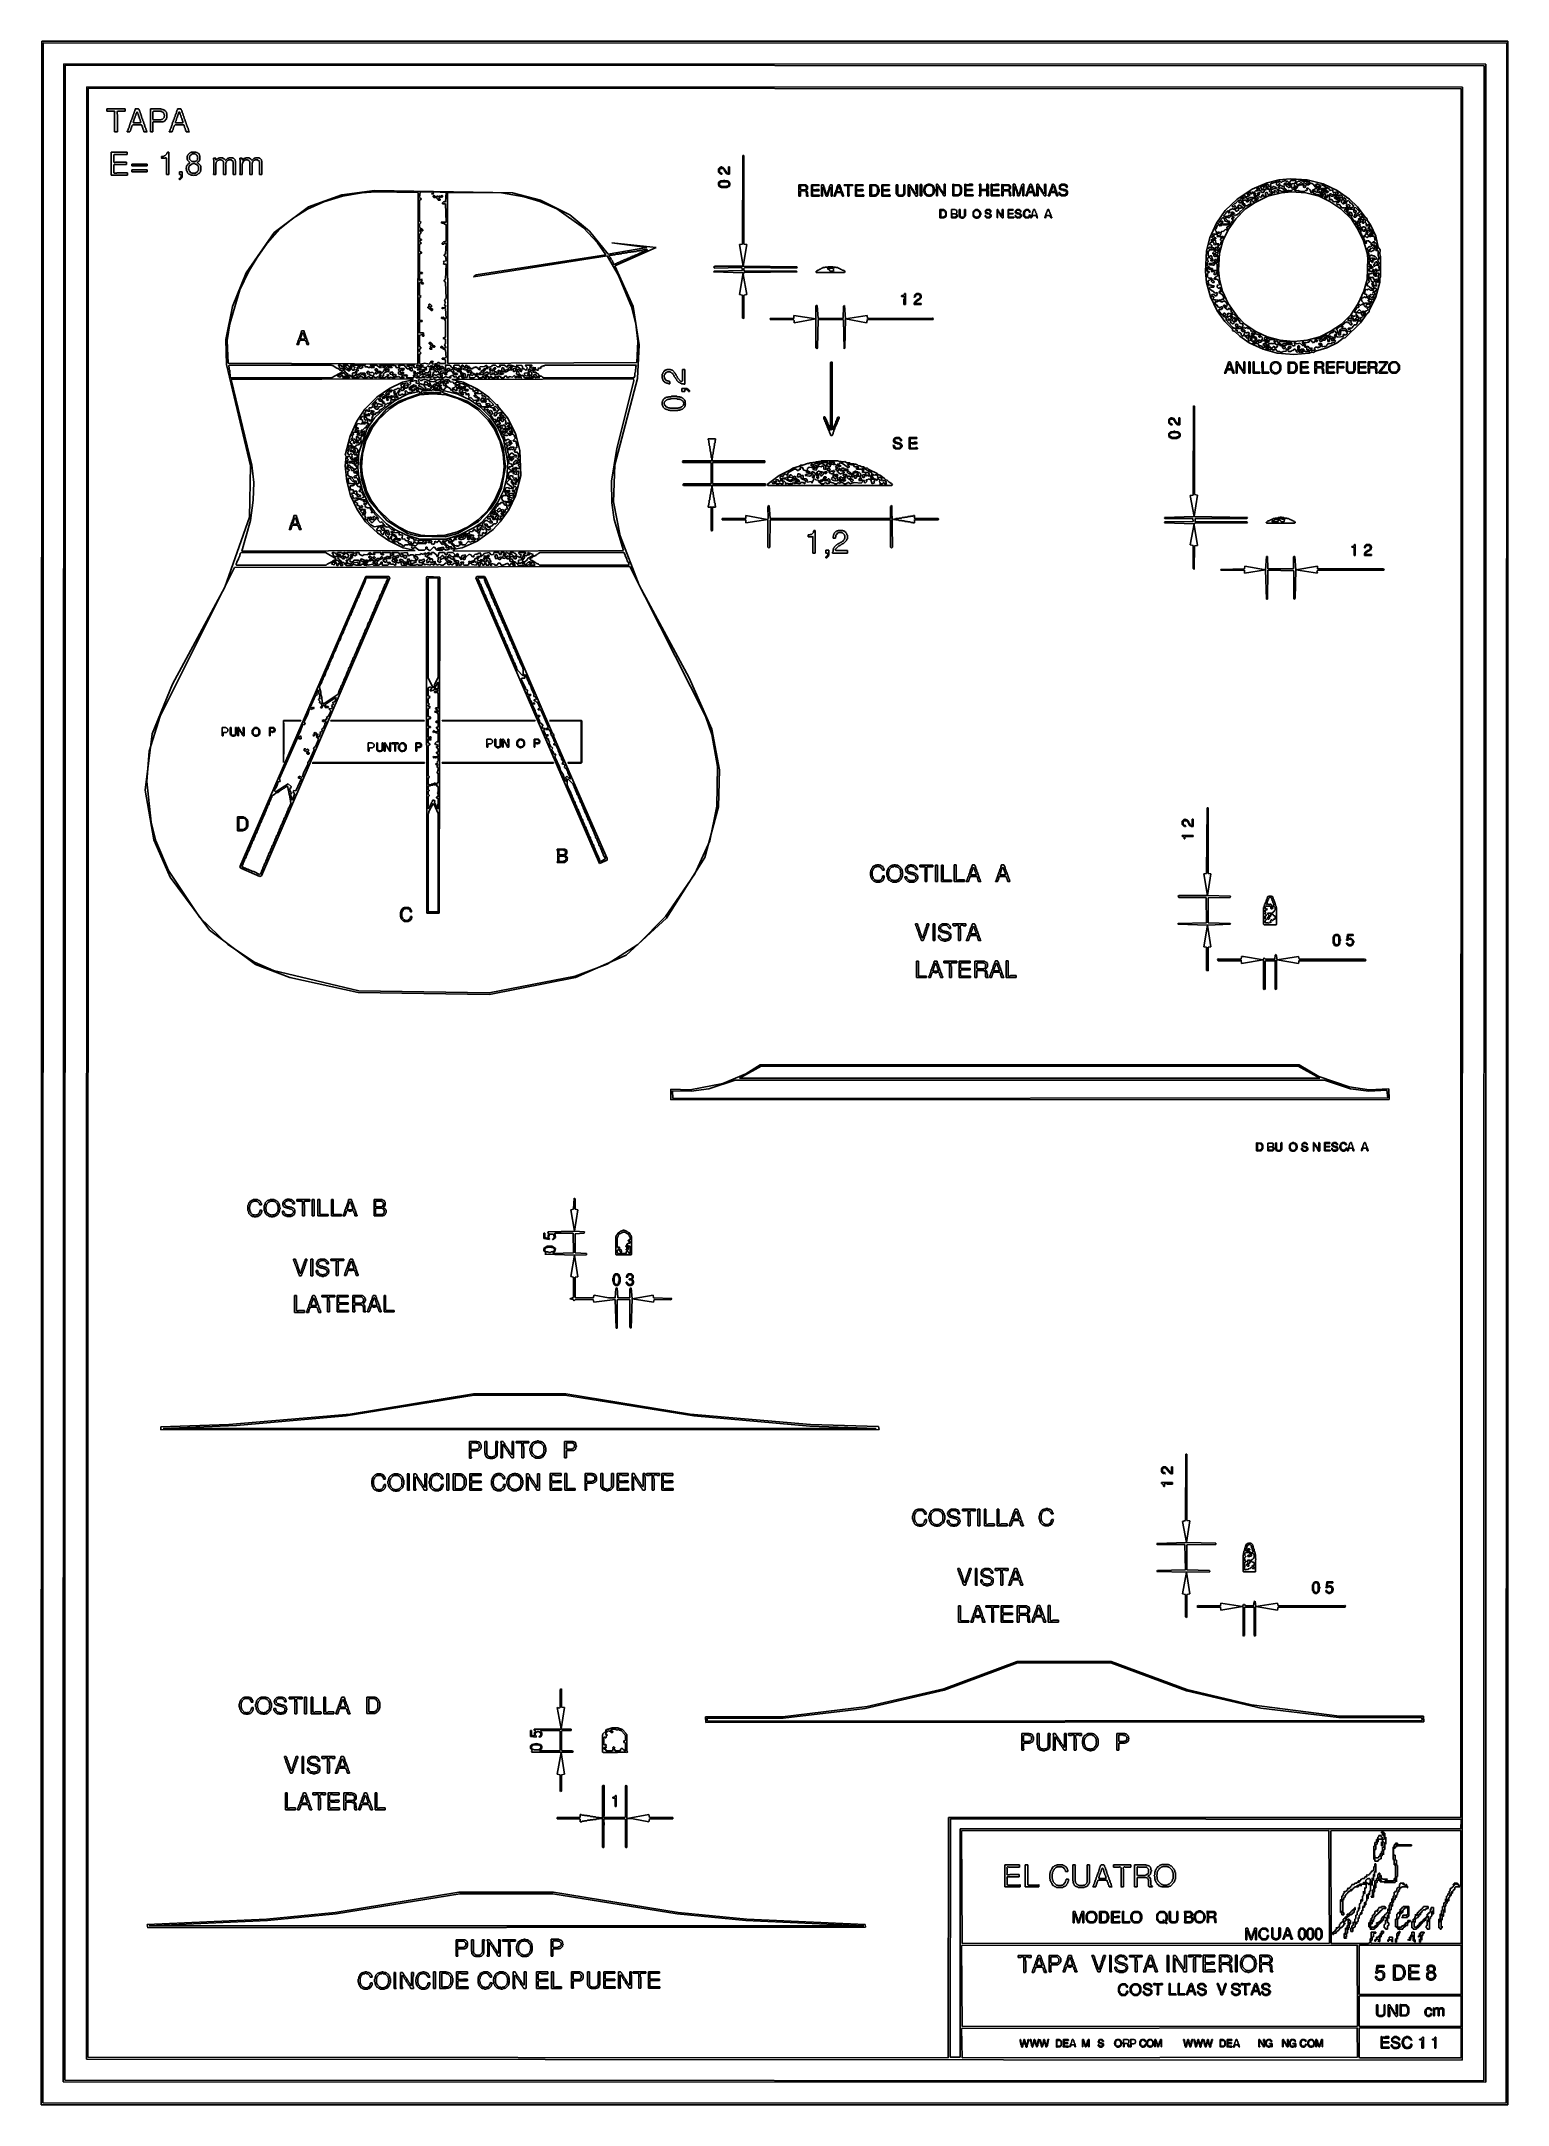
# Model space of a CAD drawing. Extents: x 17 to 323, y -435 to -5.
import ezdxf

# ---------------------------------------------------------------- set-up
doc = ezdxf.new("R2010")
doc.units = 0

msp = doc.modelspace()

# ---------------------------------------------------------------- linework, layer by layer
at = {"layer": 'CONTOURS'}
for p, q in [((17, -4.7), (16.9, -434.9)), ((322.7, -4.7), (17, -4.7)), ((17.2, -434.5), (17.3, -5)), ((17.3, -5), (322.5, -5.1)), ((322.5, -5.1), (322.4, -434.6)), ((322.7, -434.9), (322.7, -4.7)), ((21.6, -9.4), (21.5, -430.1)), ((318.1, -9.5), (21.6, -9.4)), ((21.8, -429.8), (21.9, -9.7)), ((21.9, -9.7), (317.8, -9.8)), ((317.8, -9.8), (317.7, -429.9)), ((318.1, -430.2), (318.1, -9.5)), ((26.4, -14.2), (26.3, -425.4)), ((313.3, -14.3), (26.4, -14.2)), ((26.6, -425), (26.7, -14.5)), ((26.7, -14.5), (313, -14.6)), ((313, -14.6), (312.9, -375)), ((313.2, -425.6), (313.3, -14.3)), ((30.6, -18.8), (30.6, -19.3)), ((34.4, -18.8), (30.6, -18.8)), ((30.6, -19.3), (32.2, -19.3)), ((32.2, -19.3), (32.3, -19.4)), ((32.3, -19.4), (32.2, -19.5)), ((32.2, -19.5), (32.2, -23.6)), ((32.7, -19.4), (32.8, -19.3)), ((32.7, -19.9), (32.7, -19.4)), ((32.8, -20), (32.7, -19.9)), ((32.8, -19.3), (34.4, -19.3)), ((32.8, -23.6), (32.8, -20)), ((34.4, -19.3), (34.4, -18.8)), ((35.6, -21.5), (35.5, -21.6)), ((35.7, -21.2), (35.6, -21.3)), ((35.6, -21.3), (35.6, -21.5)), ((35.8, -21), (35.7, -21.1)), ((35.7, -21.1), (35.7, -21.2)), ((35.9, -20.7), (35.8, -20.8)), ((35.8, -20.8), (35.8, -21)), ((36, -20.4), (35.9, -20.5)), ((35.9, -20.5), (35.9, -20.7)), ((36.1, -20.1), (36, -20.2)), ((36, -20.2), (36, -20.4)), ((36, -21.6), (36.1, -21.5)), ((36.2, -19.8), (36.1, -19.9)), ((36.1, -19.9), (36.1, -20.1)), ((36.1, -21.4), (36.2, -21.3)), ((36.1, -21.5), (36.1, -21.4)), ((36.3, -19.6), (36.2, -19.7)), ((36.2, -19.7), (36.2, -19.8)), ((36.2, -21.1), (36.3, -21)), ((36.2, -21.3), (36.2, -21.1)), ((36.4, -19.3), (36.3, -19.4)), ((36.3, -19.4), (36.3, -19.6)), ((36.3, -20.8), (36.4, -20.7)), ((36.3, -21), (36.3, -20.8)), ((36.5, -19), (36.4, -19.1)), ((36.4, -19.1), (36.4, -19.3)), ((36.4, -20.6), (36.5, -20.5)), ((36.4, -20.7), (36.4, -20.6)), ((36.5, -18.8), (36.5, -19)), ((37.2, -18.8), (36.5, -18.8)), ((36.5, -20.3), (36.6, -20.2)), ((36.5, -20.5), (36.5, -20.3)), ((36.6, -20), (36.7, -19.9)), ((36.6, -20.2), (36.6, -20)), ((36.7, -19.7), (36.8, -19.6)), ((36.7, -19.9), (36.7, -19.7)), ((36.8, -19.5), (36.9, -19.4)), ((36.8, -19.6), (36.8, -19.5)), ((36.9, -19.4), (37, -19.5)), ((37, -19.5), (37, -19.7)), ((37, -19.7), (37.1, -19.8)), ((37.1, -19.8), (37.1, -20)), ((37.1, -20), (37.2, -20.1)), ((37.3, -18.9), (37.2, -18.8)), ((37.2, -20.1), (37.2, -20.3)), ((37.2, -20.3), (37.3, -20.4)), ((37.3, -19), (37.3, -18.9)), ((37.4, -19.1), (37.3, -19)), ((37.3, -20.4), (37.3, -20.6)), ((37.3, -20.6), (37.4, -20.7)), ((37.4, -19.3), (37.4, -19.1)), ((37.5, -19.4), (37.4, -19.3)), ((37.4, -20.7), (37.4, -20.9)), ((37.4, -20.9), (37.5, -21)), ((37.5, -19.6), (37.5, -19.4)), ((37.6, -19.7), (37.5, -19.6)), ((37.5, -21), (37.5, -21.2)), ((37.5, -21.2), (37.6, -21.3)), ((37.6, -19.9), (37.6, -19.7)), ((37.7, -20), (37.6, -19.9)), ((37.6, -21.3), (37.6, -21.5)), ((37.6, -21.5), (37.7, -21.6)), ((37.7, -20.2), (37.7, -20)), ((37.8, -20.3), (37.7, -20.2)), ((37.8, -20.5), (37.8, -20.3)), ((37.9, -20.6), (37.8, -20.5)), ((37.9, -20.8), (37.9, -20.6)), ((38, -20.9), (37.9, -20.8)), ((38, -21), (38, -20.9)), ((38.1, -21.1), (38, -21)), ((38.1, -21.3), (38.1, -21.1)), ((38.2, -21.4), (38.1, -21.3)), ((38.2, -21.6), (38.2, -21.4)), ((41.9, -18.8), (39.7, -18.8)), ((39.7, -18.8), (39.7, -23.6)), ((40.2, -19.4), (40.3, -19.3)), ((40.2, -21), (40.2, -19.4)), ((40.3, -21.1), (40.2, -21)), ((40.2, -21.6), (40.3, -21.5)), ((40.3, -19.3), (41.9, -19.3)), ((41.8, -21.1), (40.3, -21.1)), ((40.3, -21.5), (42.3, -21.5)), ((41.9, -21), (41.8, -21.1)), ((42, -18.9), (41.9, -18.8)), ((41.9, -19.3), (42, -19.4)), ((42.1, -21), (41.9, -21)), ((42.3, -18.9), (42, -18.9)), ((42, -19.4), (42.1, -19.4)), ((42.1, -19.4), (42.2, -19.5)), ((42.5, -20.6), (42.1, -21)), ((42.2, -19.5), (42.3, -19.5)), ((42.4, -19), (42.3, -18.9)), ((42.3, -19.5), (42.4, -19.6)), ((42.3, -21.5), (42.4, -21.4)), ((42.5, -19), (42.4, -19)), ((42.4, -19.6), (42.4, -19.7)), ((42.4, -19.7), (42.5, -19.8)), ((42.4, -21.4), (42.5, -21.4)), ((42.7, -19.2), (42.5, -19)), ((42.5, -19.8), (42.5, -20)), ((42.5, -20), (42.6, -20.1)), ((42.6, -20.3), (42.5, -20.4)), ((42.5, -20.4), (42.5, -20.6)), ((42.5, -21.4), (43, -20.9)), ((42.6, -20.1), (42.6, -20.3)), ((42.8, -19.2), (42.7, -19.2)), ((42.8, -19.3), (42.8, -19.2)), ((43, -19.5), (42.8, -19.3)), ((43, -19.7), (43, -19.5)), ((43.1, -19.8), (43, -19.7)), ((43, -20.7), (43.1, -20.6)), ((43, -20.9), (43, -20.7)), ((43.1, -20.6), (43.1, -19.8)), ((44.4, -21.5), (44.3, -21.6)), ((44.5, -21.2), (44.4, -21.3)), ((44.4, -21.3), (44.4, -21.5)), ((44.6, -21), (44.5, -21.1)), ((44.5, -21.1), (44.5, -21.2)), ((44.7, -20.7), (44.6, -20.8)), ((44.6, -20.8), (44.6, -21)), ((44.8, -20.4), (44.7, -20.5)), ((44.7, -20.5), (44.7, -20.7)), ((44.9, -20.1), (44.8, -20.2)), ((44.8, -20.2), (44.8, -20.4)), ((44.8, -21.6), (44.9, -21.5)), ((45, -19.8), (44.9, -19.9)), ((44.9, -19.9), (44.9, -20.1)), ((44.9, -21.4), (45, -21.3)), ((44.9, -21.5), (44.9, -21.4)), ((45.1, -19.6), (45, -19.7)), ((45, -19.7), (45, -19.8)), ((45, -21.1), (45.1, -21)), ((45, -21.3), (45, -21.1)), ((45.2, -19.3), (45.1, -19.4)), ((45.1, -19.4), (45.1, -19.6)), ((45.1, -20.8), (45.2, -20.7)), ((45.1, -21), (45.1, -20.8)), ((45.3, -19), (45.2, -19.1)), ((45.2, -19.1), (45.2, -19.3)), ((45.2, -20.6), (45.3, -20.5)), ((45.2, -20.7), (45.2, -20.6)), ((45.3, -18.8), (45.3, -19)), ((46, -18.8), (45.3, -18.8)), ((45.3, -20.3), (45.4, -20.2)), ((45.3, -20.5), (45.3, -20.3)), ((45.4, -20), (45.5, -19.9)), ((45.4, -20.2), (45.4, -20)), ((45.5, -19.7), (45.6, -19.6)), ((45.5, -19.9), (45.5, -19.7)), ((45.6, -19.5), (45.7, -19.4)), ((45.6, -19.6), (45.6, -19.5)), ((45.7, -19.4), (45.8, -19.5)), ((45.8, -19.5), (45.8, -19.7)), ((45.8, -19.7), (45.9, -19.8)), ((45.9, -19.8), (45.9, -20)), ((45.9, -20), (46, -20.1)), ((46.1, -18.9), (46, -18.8)), ((46, -20.1), (46, -20.3)), ((46, -20.3), (46.1, -20.4)), ((46.1, -19), (46.1, -18.9)), ((46.2, -19.1), (46.1, -19)), ((46.1, -20.4), (46.1, -20.6)), ((46.1, -20.6), (46.2, -20.7)), ((46.2, -19.3), (46.2, -19.1)), ((46.3, -19.4), (46.2, -19.3)), ((46.2, -20.7), (46.2, -20.9)), ((46.2, -20.9), (46.3, -21)), ((46.3, -19.6), (46.3, -19.4)), ((46.4, -19.7), (46.3, -19.6)), ((46.3, -21), (46.3, -21.2)), ((46.3, -21.2), (46.4, -21.3)), ((46.4, -19.9), (46.4, -19.7)), ((46.5, -20), (46.4, -19.9)), ((46.4, -21.3), (46.4, -21.5)), ((46.4, -21.5), (46.5, -21.6)), ((46.5, -20.2), (46.5, -20)), ((46.6, -20.3), (46.5, -20.2)), ((46.6, -20.5), (46.6, -20.3)), ((46.7, -20.6), (46.6, -20.5)), ((46.7, -20.8), (46.7, -20.6)), ((46.8, -20.9), (46.7, -20.8)), ((46.8, -21), (46.8, -20.9)), ((46.9, -21.1), (46.8, -21)), ((46.9, -21.3), (46.9, -21.1)), ((47, -21.4), (46.9, -21.3)), ((47, -21.6), (47, -21.4)), ((32.2, -23.6), (32.8, -23.6)), ((34.9, -23.4), (34.8, -23.5)), ((34.8, -23.5), (34.8, -23.6)), ((34.8, -23.6), (35.4, -23.6)), ((35, -23.2), (34.9, -23.3)), ((34.9, -23.3), (34.9, -23.4)), ((35.1, -22.9), (35, -23)), ((35, -23), (35, -23.2)), ((35.2, -22.7), (35.1, -22.8)), ((35.1, -22.8), (35.1, -22.9)), ((35.3, -22.4), (35.2, -22.5)), ((35.2, -22.5), (35.2, -22.7)), ((35.4, -22.1), (35.3, -22.2)), ((35.3, -22.2), (35.3, -22.4)), ((35.5, -21.8), (35.4, -21.9)), ((35.4, -21.9), (35.4, -22.1)), ((35.4, -23.5), (35.5, -23.4)), ((35.4, -23.6), (35.4, -23.5)), ((35.5, -21.6), (35.5, -21.8)), ((35.5, -23.2), (35.6, -23.1)), ((35.5, -23.4), (35.5, -23.2)), ((35.6, -22.9), (35.7, -22.8)), ((35.6, -23.1), (35.6, -22.9)), ((35.7, -22.6), (35.8, -22.5)), ((35.7, -22.8), (35.7, -22.6)), ((35.8, -22.3), (36, -22.1)), ((35.8, -22.5), (35.8, -22.3)), ((36.1, -21.7), (36, -21.6)), ((36, -22.1), (37.8, -22.1)), ((37.6, -21.7), (36.1, -21.7)), ((37.7, -21.6), (37.6, -21.7)), ((37.8, -22.1), (37.9, -22.2)), ((37.9, -22.2), (37.9, -22.4)), ((37.9, -22.4), (38, -22.5)), ((38, -22.5), (38, -22.7)), ((38, -22.7), (38.1, -22.8)), ((38.1, -22.8), (38.1, -23)), ((38.1, -23), (38.2, -23.1)), ((38.3, -21.7), (38.2, -21.6)), ((38.2, -23.1), (38.2, -23.3)), ((38.2, -23.3), (38.3, -23.4)), ((38.3, -21.9), (38.3, -21.7)), ((38.4, -22), (38.3, -21.9)), ((38.3, -23.4), (38.3, -23.6)), ((38.3, -23.6), (39, -23.6)), ((38.4, -22.2), (38.4, -22)), ((38.5, -22.3), (38.4, -22.2)), ((38.5, -22.5), (38.5, -22.3)), ((38.6, -22.6), (38.5, -22.5)), ((38.6, -22.7), (38.6, -22.6)), ((38.7, -22.8), (38.6, -22.7)), ((38.7, -23), (38.7, -22.8)), ((38.8, -23.1), (38.7, -23)), ((38.8, -23.3), (38.8, -23.1)), ((38.9, -23.4), (38.8, -23.3)), ((38.9, -23.5), (38.9, -23.4)), ((39, -23.6), (38.9, -23.5)), ((39.7, -23.6), (40.2, -23.6)), ((40.2, -23.6), (40.2, -21.6)), ((43.7, -23.4), (43.6, -23.5)), ((43.6, -23.5), (43.6, -23.6)), ((43.6, -23.6), (44.2, -23.6)), ((43.8, -23.2), (43.7, -23.3)), ((43.7, -23.3), (43.7, -23.4)), ((43.9, -22.9), (43.8, -23)), ((43.8, -23), (43.8, -23.2)), ((44, -22.7), (43.9, -22.8)), ((43.9, -22.8), (43.9, -22.9)), ((44.1, -22.4), (44, -22.5)), ((44, -22.5), (44, -22.7)), ((44.2, -22.1), (44.1, -22.2)), ((44.1, -22.2), (44.1, -22.4)), ((44.3, -21.8), (44.2, -21.9)), ((44.2, -21.9), (44.2, -22.1)), ((44.2, -23.5), (44.3, -23.4)), ((44.2, -23.6), (44.2, -23.5)), ((44.3, -21.6), (44.3, -21.8)), ((44.3, -23.2), (44.4, -23.1)), ((44.3, -23.4), (44.3, -23.2)), ((44.4, -22.9), (44.5, -22.8)), ((44.4, -23.1), (44.4, -22.9)), ((44.5, -22.6), (44.6, -22.5)), ((44.5, -22.8), (44.5, -22.6)), ((44.6, -22.3), (44.8, -22.1)), ((44.6, -22.5), (44.6, -22.3)), ((44.9, -21.7), (44.8, -21.6)), ((44.8, -22.1), (46.6, -22.1)), ((46.4, -21.7), (44.9, -21.7)), ((46.5, -21.6), (46.4, -21.7)), ((46.6, -22.1), (46.7, -22.2)), ((46.7, -22.2), (46.7, -22.4)), ((46.7, -22.4), (46.8, -22.5)), ((46.8, -22.5), (46.8, -22.7)), ((46.8, -22.7), (46.9, -22.8)), ((46.9, -22.8), (46.9, -23)), ((46.9, -23), (47, -23.1)), ((47.1, -21.7), (47, -21.6)), ((47, -23.1), (47, -23.3)), ((47, -23.3), (47.1, -23.4)), ((47.1, -21.9), (47.1, -21.7)), ((47.2, -22), (47.1, -21.9)), ((47.1, -23.4), (47.1, -23.6)), ((47.1, -23.6), (47.8, -23.6)), ((47.2, -22.2), (47.2, -22)), ((47.3, -22.3), (47.2, -22.2)), ((47.3, -22.5), (47.3, -22.3)), ((47.4, -22.6), (47.3, -22.5)), ((47.4, -22.7), (47.4, -22.6)), ((47.5, -22.8), (47.4, -22.7)), ((47.5, -23), (47.5, -22.8)), ((47.6, -23.1), (47.5, -23)), ((47.6, -23.3), (47.6, -23.1)), ((47.7, -23.4), (47.6, -23.3)), ((47.7, -23.5), (47.7, -23.4)), ((47.8, -23.6), (47.7, -23.5)), ((31.5, -27.8), (31.5, -32.6)), ((34.8, -27.8), (31.5, -27.8)), ((32, -28.4), (32.1, -28.3)), ((32, -29.9), (32, -28.4)), ((32.1, -30), (32, -29.9)), ((32.1, -28.3), (34.8, -28.3)), ((32.3, -30), (32.1, -30)), ((32.4, -29.9), (32.3, -30)), ((34.7, -29.9), (32.4, -29.9)), ((34.7, -30.4), (34.7, -29.9)), ((34.8, -28.3), (34.8, -27.8)), ((42, -28.9), (41.9, -29)), ((41.9, -29), (42, -29.1)), ((42.4, -28.7), (42, -28.7)), ((42, -28.7), (42, -28.9)), ((42, -29.1), (42.7, -29.1)), ((42.5, -28.6), (42.4, -28.7)), ((42.7, -28.6), (42.5, -28.6)), ((43.1, -28.2), (42.7, -28.6)), ((42.7, -29.1), (42.8, -29)), ((42.8, -29), (42.9, -29)), ((42.9, -29), (43, -29.1)), ((43, -29.1), (43, -32.5)), ((43.2, -27.9), (43.1, -28)), ((43.1, -28), (43.1, -28.2)), ((43.2, -27.8), (43.2, -27.9)), ((43.5, -27.8), (43.2, -27.8)), ((43.5, -32.5), (43.5, -27.8)), ((47.4, -28.6), (47.3, -28.7)), ((47.3, -28.7), (47.3, -29.3)), ((47.3, -29.3), (47.4, -29.4)), ((47.5, -28.4), (47.4, -28.5)), ((47.4, -28.5), (47.4, -28.6)), ((47.4, -29.4), (47.4, -29.5)), ((47.4, -29.5), (47.9, -30)), ((47.8, -28), (47.5, -28.3)), ((47.5, -28.3), (47.5, -28.4)), ((47.9, -30), (47.6, -30.3)), ((47.9, -28), (47.8, -28)), ((47.8, -28.8), (47.9, -28.7)), ((47.8, -29.3), (47.8, -28.8)), ((48.3, -29.8), (47.8, -29.3)), ((48, -27.9), (47.9, -28)), ((47.9, -28.6), (48.2, -28.3)), ((47.9, -28.7), (47.9, -28.6)), ((48.1, -27.9), (48, -27.9)), ((48.2, -27.8), (48.1, -27.9)), ((49.1, -27.8), (48.2, -27.8)), ((48.2, -28.3), (48.3, -28.3)), ((48.3, -28.3), (48.4, -28.2)), ((49, -29.8), (48.3, -29.8)), ((48.4, -28.2), (49, -28.2)), ((49, -28.2), (49.2, -28.4)), ((49.1, -29.7), (49, -29.8)), ((49.2, -27.9), (49.1, -27.8)), ((49.2, -29.7), (49.1, -29.7)), ((49.4, -27.9), (49.2, -27.9)), ((49.2, -28.4), (49.3, -28.4)), ((49.5, -29.4), (49.2, -29.7)), ((49.3, -28.4), (49.4, -28.5)), ((49.6, -28.1), (49.4, -27.9)), ((49.4, -28.5), (49.4, -28.6)), ((49.4, -28.6), (49.5, -28.7)), ((49.4, -30), (49.6, -29.8)), ((49.6, -30.2), (49.4, -30)), ((49.5, -28.7), (49.5, -28.9)), ((49.5, -28.9), (49.6, -29)), ((49.6, -29), (49.5, -29.1)), ((49.5, -29.1), (49.5, -29.4)), ((49.7, -28.1), (49.6, -28.1)), ((49.6, -29.8), (49.7, -29.8)), ((49.8, -28.2), (49.7, -28.1)), ((49.7, -29.8), (49.9, -29.6)), ((49.8, -28.3), (49.8, -28.2)), ((49.9, -28.4), (49.8, -28.3)), ((49.9, -28.5), (49.9, -28.4)), ((50, -28.6), (49.9, -28.5)), ((49.9, -29.5), (50, -29.4)), ((49.9, -29.6), (49.9, -29.5)), ((50, -29.4), (50, -28.6)), ((52.8, -29.1), (52.8, -29.3)), ((53.3, -29.1), (52.8, -29.1)), ((52.8, -29.3), (52.9, -29.4)), ((52.9, -29.4), (52.9, -32.3)), ((53.3, -29.4), (53.3, -29.1)), ((53.4, -29.5), (53.3, -29.4)), ((53.3, -30.2), (53.4, -30.1)), ((53.8, -29.1), (53.4, -29.5)), ((53.4, -29.9), (53.8, -29.5)), ((53.4, -30.1), (53.4, -29.9)), ((54, -29.1), (53.8, -29.1)), ((53.8, -29.5), (53.9, -29.5)), ((53.9, -29.5), (54, -29.4)), ((54.1, -29), (54, -29.1)), ((54, -29.4), (54.4, -29.4)), ((54.7, -29), (54.1, -29)), ((54.4, -29.4), (54.5, -29.5)), ((54.5, -29.5), (54.6, -29.5)), ((54.6, -29.5), (54.8, -29.7)), ((55, -29.2), (54.7, -29)), ((54.8, -29.7), (54.8, -29.8)), ((54.8, -29.8), (54.9, -29.9)), ((54.9, -29.9), (54.9, -32.5)), ((55.1, -29.2), (55, -29.2)), ((55.1, -29.3), (55.1, -29.2)), ((55.3, -29.5), (55.1, -29.3)), ((55.4, -29.5), (55.3, -29.5)), ((55.8, -29.1), (55.4, -29.5)), ((55.4, -30), (55.5, -29.9)), ((55.4, -30.3), (55.4, -30)), ((55.5, -29.8), (55.8, -29.5)), ((55.5, -29.9), (55.5, -29.8)), ((56, -29.1), (55.8, -29.1)), ((55.8, -29.5), (55.9, -29.5)), ((55.9, -29.5), (56, -29.4)), ((56.1, -29), (56, -29.1)), ((56, -29.4), (56.5, -29.4)), ((56.8, -29), (56.1, -29)), ((56.5, -29.4), (56.9, -29.8)), ((56.9, -29.1), (56.8, -29)), ((57, -29.1), (56.9, -29.1)), ((56.9, -29.8), (56.9, -32.5)), ((57.3, -29.4), (57, -29.1)), ((57.3, -29.6), (57.3, -29.4)), ((57.4, -29.7), (57.3, -29.6)), ((57.4, -32.5), (57.4, -29.7)), ((58.3, -29.1), (58.3, -29.3)), ((58.8, -29.1), (58.3, -29.1)), ((58.3, -29.3), (58.4, -29.4)), ((58.4, -29.4), (58.4, -32.3)), ((58.8, -29.4), (58.8, -29.1)), ((58.9, -29.5), (58.8, -29.4)), ((58.8, -30.2), (58.9, -30.1)), ((59.3, -29.1), (58.9, -29.5)), ((58.9, -29.9), (59.3, -29.5)), ((58.9, -30.1), (58.9, -29.9)), ((59.5, -29.1), (59.3, -29.1)), ((59.3, -29.5), (59.4, -29.5)), ((59.4, -29.5), (59.5, -29.4)), ((59.6, -29), (59.5, -29.1)), ((59.5, -29.4), (59.9, -29.4)), ((60.2, -29), (59.6, -29)), ((59.9, -29.4), (60, -29.5)), ((60, -29.5), (60.1, -29.5)), ((60.1, -29.5), (60.3, -29.7)), ((60.5, -29.2), (60.2, -29)), ((60.3, -29.7), (60.3, -29.8)), ((60.3, -29.8), (60.4, -29.9)), ((60.4, -29.9), (60.4, -32.5)), ((60.6, -29.2), (60.5, -29.2)), ((60.6, -29.3), (60.6, -29.2)), ((60.8, -29.5), (60.6, -29.3)), ((60.9, -29.5), (60.8, -29.5)), ((61.3, -29.1), (60.9, -29.5)), ((60.9, -30), (61, -29.9)), ((60.9, -30.3), (60.9, -30)), ((61, -29.8), (61.3, -29.5)), ((61, -29.9), (61, -29.8)), ((61.5, -29.1), (61.3, -29.1)), ((61.3, -29.5), (61.4, -29.5)), ((61.4, -29.5), (61.5, -29.4)), ((61.6, -29), (61.5, -29.1)), ((61.5, -29.4), (62, -29.4)), ((62.3, -29), (61.6, -29)), ((62, -29.4), (62.4, -29.8)), ((62.4, -29.1), (62.3, -29)), ((62.5, -29.1), (62.4, -29.1)), ((62.4, -29.8), (62.4, -32.5)), ((62.8, -29.4), (62.5, -29.1)), ((62.8, -29.6), (62.8, -29.4)), ((62.9, -29.7), (62.8, -29.6)), ((62.9, -32.5), (62.9, -29.7)), ((163.2, -28.5), (163.1, -47)), ((163.4, -28.5), (163.2, -28.5)), ((163.4, -47), (163.4, -28.5)), ((31.5, -32.6), (34.9, -32.6)), ((32, -30.5), (32.1, -30.4)), ((32, -32.1), (32, -30.5)), ((32.1, -32.2), (32, -32.1)), ((32.1, -30.4), (34.7, -30.4)), ((32.6, -32.2), (32.1, -32.2)), ((32.7, -32.1), (32.6, -32.2)), ((34.9, -32.1), (32.7, -32.1)), ((34.9, -32.6), (34.9, -32.1)), ((35.8, -30.3), (35.8, -30.7)), ((39, -30.3), (35.8, -30.3)), ((35.8, -30.7), (39, -30.7)), ((35.8, -31.5), (35.8, -31.9)), ((39, -31.5), (35.8, -31.5)), ((35.8, -31.9), (39, -31.9)), ((39, -30.7), (39, -30.3)), ((39, -31.9), (39, -31.5)), ((43, -32.5), (43.5, -32.5)), ((45.7, -33.3), (45.6, -33.4)), ((45.6, -33.4), (45.7, -33.5)), ((46.3, -31.9), (45.7, -31.9)), ((45.7, -31.9), (45.7, -32.5)), ((45.7, -32.5), (46, -32.5)), ((45.8, -33.3), (45.7, -33.3)), ((45.7, -33.5), (45.9, -33.5)), ((46, -33.1), (45.8, -33.3)), ((45.9, -33.5), (46.2, -33.2)), ((46, -32.5), (46.1, -32.6)), ((46.1, -32.9), (46, -33)), ((46, -33), (46, -33.1)), ((46.1, -32.6), (46.1, -32.9)), ((46.2, -33.1), (46.3, -33)), ((46.2, -33.2), (46.2, -33.1)), ((46.3, -33), (46.3, -31.9)), ((47.2, -31), (47.1, -31.1)), ((47.1, -31.1), (47.1, -31.3)), ((47.1, -31.3), (47.2, -31.4)), ((47.4, -30.5), (47.2, -30.7)), ((47.2, -30.7), (47.2, -31)), ((47.2, -31.4), (47.2, -31.7)), ((47.2, -31.7), (47.3, -31.8)), ((47.3, -31.8), (47.3, -31.9)), ((47.3, -31.9), (47.4, -32)), ((47.5, -30.3), (47.4, -30.4)), ((47.4, -30.4), (47.4, -30.5)), ((47.4, -32), (47.4, -32.1)), ((47.4, -32.1), (47.7, -32.4)), ((47.6, -30.3), (47.5, -30.3)), ((47.6, -31.2), (47.7, -31.1)), ((47.6, -31.3), (47.6, -31.2)), ((47.7, -31.4), (47.6, -31.3)), ((47.7, -30.8), (48.2, -30.3)), ((47.7, -31.1), (47.7, -30.8)), ((47.7, -31.6), (47.7, -31.4)), ((47.8, -31.7), (47.7, -31.6)), ((47.7, -32.4), (47.8, -32.4)), ((47.8, -31.8), (47.8, -31.7)), ((48.1, -32.1), (47.8, -31.8)), ((47.8, -32.4), (47.9, -32.5)), ((47.9, -32.5), (48, -32.5)), ((48, -32.5), (48.1, -32.6)), ((48.2, -32.1), (48.1, -32.1)), ((48.1, -32.6), (48.6, -32.6)), ((48.2, -30.3), (48.4, -30.3)), ((48.3, -32.2), (48.2, -32.1)), ((49.1, -32.2), (48.3, -32.2)), ((48.4, -30.3), (48.5, -30.2)), ((48.5, -30.2), (48.9, -30.2)), ((48.6, -32.6), (48.7, -32.7)), ((48.7, -32.7), (48.8, -32.6)), ((48.8, -32.6), (49.3, -32.6)), ((48.9, -30.2), (49, -30.3)), ((49, -30.3), (49.2, -30.3)), ((49.3, -32), (49.1, -32.2)), ((49.2, -30.3), (49.6, -30.7)), ((49.4, -32), (49.3, -32)), ((49.3, -32.6), (49.4, -32.5)), ((49.5, -31.9), (49.4, -32)), ((49.4, -32.5), (49.5, -32.5)), ((49.7, -31.6), (49.5, -31.8)), ((49.5, -31.8), (49.5, -31.9)), ((49.5, -32.5), (49.7, -32.3)), ((49.7, -30.2), (49.6, -30.2)), ((49.6, -30.7), (49.6, -30.8)), ((49.6, -30.8), (49.7, -30.9)), ((50.1, -30.6), (49.7, -30.2)), ((49.7, -30.9), (49.7, -31.6)), ((49.7, -32.3), (49.8, -32.3)), ((49.8, -32.3), (49.9, -32.2)), ((49.9, -32.1), (50.1, -31.9)), ((49.9, -32.2), (49.9, -32.1)), ((50.1, -30.7), (50.1, -30.6)), ((50.2, -30.8), (50.1, -30.7)), ((50.1, -31.7), (50.2, -31.6)), ((50.1, -31.9), (50.1, -31.7)), ((50.2, -31.6), (50.2, -30.8)), ((52.9, -32.3), (52.8, -32.4)), ((52.8, -32.4), (52.8, -32.5)), ((52.8, -32.5), (53.3, -32.5)), ((53.3, -32.5), (53.3, -30.2)), ((54.9, -32.5), (55.4, -32.5)), ((55.3, -30.4), (55.4, -30.3)), ((55.4, -30.5), (55.3, -30.4)), ((55.4, -32.5), (55.4, -30.5)), ((56.9, -32.5), (57.4, -32.5)), ((58.4, -32.3), (58.3, -32.4)), ((58.3, -32.4), (58.3, -32.5)), ((58.3, -32.5), (58.8, -32.5)), ((58.8, -32.5), (58.8, -30.2)), ((60.4, -32.5), (60.9, -32.5)), ((60.8, -30.4), (60.9, -30.3)), ((60.9, -30.5), (60.8, -30.4)), ((60.9, -32.5), (60.9, -30.5)), ((62.4, -32.5), (62.9, -32.5)), ((158.4, -31), (158.1, -31.3)), ((158.1, -31.3), (158.1, -32)), ((158.1, -32), (158.4, -32.3)), ((158.4, -33.9), (158.1, -34.2)), ((158.1, -34.2), (158.1, -34.7)), ((158.3, -31.4), (158.5, -31.2)), ((158.3, -31.9), (158.3, -31.4)), ((158.5, -32.1), (158.3, -31.9)), ((158.3, -34.3), (158.5, -34.1)), ((158.3, -34.7), (158.3, -34.3)), ((158.5, -31), (158.4, -31)), ((158.4, -32.3), (158.5, -32.3)), ((158.5, -33.9), (158.4, -33.9)), ((158.6, -30.9), (158.5, -31)), ((158.5, -31.2), (159, -31.2)), ((158.6, -32.1), (158.5, -32.1)), ((158.5, -32.3), (158.6, -32.4)), ((158.6, -33.8), (158.5, -33.9)), ((158.5, -34.1), (158.6, -34.1)), ((158.8, -30.9), (158.6, -30.9)), ((158.7, -32.2), (158.6, -32.1)), ((158.6, -32.4), (158.8, -32.4)), ((159.1, -33.8), (158.6, -33.8)), ((158.6, -34.1), (158.7, -34)), ((158.8, -32.2), (158.7, -32.2)), ((158.7, -34), (159.9, -34)), ((158.9, -31), (158.8, -30.9)), ((158.9, -32.3), (158.8, -32.2)), ((158.8, -32.4), (158.9, -32.3)), ((159.1, -31), (158.9, -31)), ((159, -31.2), (159.3, -31.5)), ((159.4, -31.3), (159.1, -31)), ((159.2, -33.7), (159.1, -33.8)), ((159.4, -33.7), (159.2, -33.7)), ((159.3, -31.5), (159.3, -31.6)), ((159.3, -31.6), (159.4, -31.7)), ((159.4, -31.4), (159.4, -31.3)), ((159.5, -31.5), (159.4, -31.4)), ((159.4, -31.7), (159.4, -31.8)), ((159.4, -31.8), (159.6, -32)), ((159.5, -33.8), (159.4, -33.7)), ((159.5, -31.6), (159.5, -31.5)), ((159.7, -31.8), (159.5, -31.6)), ((160, -33.8), (159.5, -33.8)), ((159.6, -32), (159.6, -32.1)), ((159.6, -32.1), (159.8, -32.3)), ((159.7, -31.9), (159.7, -31.8)), ((160, -32.2), (159.7, -31.9)), ((159.8, -32.3), (159.9, -32.3)), ((159.9, -32.3), (160, -32.4)), ((159.9, -34), (160, -34.1)), ((160.1, -32.2), (160, -32.2)), ((160, -32.4), (160.4, -32.4)), ((160.1, -33.9), (160, -33.8)), ((160, -34.1), (160.1, -34.1)), ((160.2, -32.1), (160.1, -32.2)), ((160.2, -33.9), (160.1, -33.9)), ((160.1, -34.1), (160.3, -34.3)), ((160.4, -30.9), (160.2, -30.9)), ((160.2, -30.9), (160.2, -32.1)), ((160.4, -34.1), (160.2, -33.9)), ((160.3, -34.3), (160.3, -34.6)), ((160.4, -32.4), (160.4, -30.9)), ((160.4, -34.2), (160.4, -34.1)), ((160.5, -34.3), (160.4, -34.2)), ((160.5, -34.7), (160.5, -34.3)), ((272.5, -34.2), (269.4, -35.5)), ((275, -33.6), (272.5, -34.2)), ((273.2, -34.6), (273.4, -34.3)), ((273.4, -34.3), (273.7, -34.3)), ((273.7, -34.3), (273.8, -34.2)), ((273.8, -34.2), (274, -34.2)), ((274, -34.2), (274.1, -34.1)), ((274.1, -34.1), (274.4, -34.1)), ((274.4, -34.1), (274.5, -34)), ((274.5, -34), (274.6, -34)), ((274.7, -34.1), (274.5, -34.3)), ((274.5, -34.3), (274.5, -34.6)), ((274.6, -34), (274.7, -34.1)), ((274.8, -34), (274.9, -33.9)), ((275.1, -34.3), (274.8, -34)), ((274.9, -33.9), (275.2, -33.9)), ((277.4, -33.4), (275, -33.6)), ((275, -34.5), (275.1, -34.4)), ((275.1, -34.4), (275.1, -34.3)), ((275.2, -33.9), (275.4, -34.1)), ((275.4, -34.1), (275.6, -34.1)), ((275.6, -34.1), (275.8, -33.9)), ((275.8, -33.9), (276, -33.9)), ((276, -33.9), (276.1, -33.8)), ((276.1, -33.8), (276.4, -33.8)), ((276.2, -34.3), (276.1, -34.4)), ((276.1, -34.4), (276.1, -34.6)), ((276.4, -34.3), (276.2, -34.3)), ((276.4, -33.8), (276.5, -33.9)), ((276.5, -34.2), (276.4, -34.3)), ((276.5, -33.9), (276.8, -33.9)), ((276.6, -34.2), (276.5, -34.2)), ((276.8, -34.5), (276.6, -34.2)), ((276.8, -33.9), (277.1, -34.2)), ((277.1, -34.2), (276.9, -34.5)), ((277.2, -34.1), (277.3, -34)), ((277.4, -34.3), (277.2, -34.1)), ((277.3, -33.9), (277.5, -33.7)), ((277.3, -34), (277.3, -33.9)), ((277.3, -34.5), (277.4, -34.4)), ((280.9, -33.6), (277.4, -33.4)), ((277.4, -34.4), (277.4, -34.3)), ((277.5, -33.7), (278.5, -33.7)), ((277.8, -34.4), (277.7, -34.4)), ((277.7, -34.4), (277.7, -34.5)), ((277.9, -34.3), (277.8, -34.4)), ((278.1, -34.5), (277.9, -34.3)), ((278.2, -34.4), (278.1, -34.5)), ((278.3, -34.2), (278.2, -34.3)), ((278.2, -34.3), (278.2, -34.4)), ((278.5, -34.2), (278.3, -34.2)), ((278.5, -33.7), (278.6, -33.8)), ((278.6, -33.8), (278.5, -33.9)), ((278.5, -33.9), (278.5, -34)), ((278.5, -34), (278.6, -34.1)), ((278.5, -34.2), (278.6, -34.1)), ((278.6, -34.1), (278.5, -34.2)), ((278.6, -34.3), (278.5, -34.2)), ((278.6, -34.1), (278.8, -34.1)), ((278.6, -34.4), (278.6, -34.3)), ((278.7, -34.5), (278.6, -34.4)), ((278.8, -34.1), (279, -33.9)), ((279, -33.9), (279.3, -33.9)), ((279.5, -34.2), (279.2, -34.5)), ((279.3, -33.9), (279.4, -33.8)), ((279.4, -33.8), (279.8, -33.8)), ((279.7, -34.2), (279.5, -34.2)), ((279.9, -34.4), (279.7, -34.2)), ((279.8, -33.8), (279.9, -33.9)), ((279.9, -33.9), (281, -33.9)), ((280, -34.3), (279.9, -34.4)), ((280.1, -34.3), (280, -34.3)), ((280.2, -34.2), (280.1, -34.3)), ((280.3, -34.2), (280.2, -34.2)), ((280.5, -34.4), (280.3, -34.2)), ((280.6, -34.3), (280.5, -34.4)), ((280.7, -34.3), (280.6, -34.3)), ((280.8, -34.2), (280.7, -34.3)), ((280.9, -34.2), (280.8, -34.2)), ((284.2, -34.4), (280.9, -33.6)), ((281, -34.3), (280.9, -34.2)), ((281, -33.9), (281.1, -34)), ((281.1, -34.3), (281, -34.3)), ((281.1, -34), (281.3, -34)), ((281.2, -34.4), (281.1, -34.3)), ((281.2, -34.6), (281.4, -34.3)), ((281.3, -34.4), (281.2, -34.4)), ((281.3, -34), (281.4, -34.1)), ((281.4, -34.3), (281.3, -34.4)), ((281.4, -34.1), (281.4, -34.3)), ((281.4, -34.3), (281.6, -34.4)), ((281.6, -34.4), (281.8, -34.3)), ((281.8, -34.3), (282.1, -34.5)), ((282.6, -34.6), (282.9, -34.4)), ((282.9, -34.4), (283.4, -34.6)), ((287.1, -35.8), (284.2, -34.4)), ((72.4, -39.7), (75.8, -38.2)), ((79.6, -36.7), (72.6, -39.2)), ((75.8, -38.2), (79.7, -37)), ((86.4, -35.8), (79.6, -36.7)), ((79.7, -37), (83.8, -36.3)), ((83.8, -36.3), (86.6, -36.1)), ((115.2, -36.3), (86.4, -35.8)), ((86.6, -36.1), (95.5, -36.2)), ((95.5, -36.2), (95.4, -72)), ((95.8, -37.3), (95.9, -36.1)), ((96.2, -37.6), (95.8, -37.3)), ((95.8, -37.8), (96.2, -37.6)), ((95.8, -42.2), (95.8, -37.8)), ((95.9, -36.1), (98.3, -36.1)), ((98.3, -36.1), (98.5, -36.3)), ((98.5, -36.3), (98.3, -36.5)), ((98.3, -36.5), (98.7, -36.6)), ((98.6, -36.3), (98.8, -36.1)), ((98.7, -36.6), (98.6, -36.3)), ((99, -36.9), (98.6, -36.9)), ((98.6, -36.9), (98.6, -37.1)), ((98.6, -37.1), (98.8, -37.3)), ((98.8, -36.1), (101.3, -36.2)), ((98.8, -37.3), (99.1, -37.3)), ((99.2, -37.1), (99, -36.9)), ((99.1, -37.3), (99.2, -37.2)), ((99.3, -37.1), (99.2, -37.1)), ((99.2, -37.2), (99.3, -37.2)), ((99.4, -37), (99.3, -37.1)), ((99.3, -37.2), (99.4, -37.3)), ((99.6, -37), (99.4, -37)), ((99.4, -37.3), (99.4, -37.5)), ((99.4, -37.5), (99.5, -37.5)), ((99.5, -37.5), (99.7, -37.7)), ((99.7, -37.1), (99.6, -37)), ((99.8, -37), (99.7, -37.1)), ((99.7, -37.7), (99.7, -37.8)), ((99.7, -37.8), (100.1, -37.8)), ((100, -37), (99.8, -37)), ((99.8, -37.4), (99.9, -37.3)), ((100, -37.6), (99.8, -37.4)), ((99.9, -37.3), (100, -37.3)), ((100.1, -37.1), (100, -37)), ((100, -37.3), (100.2, -37.1)), ((100.1, -37.6), (100, -37.6)), ((100.2, -37), (100.1, -37.1)), ((100.1, -37.8), (100.1, -37.6)), ((100.3, -36.9), (100.2, -36.9)), ((100.2, -36.9), (100.2, -37)), ((100.2, -37.1), (100.3, -37.1)), ((100.4, -36.8), (100.3, -36.9)), ((100.3, -37.1), (100.4, -37.2)), ((100.5, -36.9), (100.4, -36.8)), ((100.4, -37.2), (100.5, -37.2)), ((100.6, -36.9), (100.5, -36.9)), ((100.5, -37.2), (100.6, -37.1)), ((100.6, -37.1), (100.6, -36.9)), ((100.8, -38.2), (100.6, -38.4)), ((100.6, -38.4), (100.6, -38.6)), ((100.6, -38.6), (101.2, -38.6)), ((101.2, -38.2), (100.8, -38.2)), ((101.3, -36.2), (101.2, -38.2)), ((101.2, -38.6), (101.3, -42.4)), ((101.6, -36.2), (112.9, -36.3)), ((101.7, -71.9), (101.6, -36.2)), ((112.9, -36.3), (117.6, -37.1)), ((121, -37.8), (115.2, -36.3)), ((117.6, -37.1), (120.9, -38.1)), ((120.9, -38.1), (124.4, -39.6)), ((127.1, -40.9), (121, -37.8)), ((158.1, -34.7), (158.2, -34.8)), ((158.2, -34.8), (158.2, -34.9)), ((158.2, -34.9), (158.3, -35)), ((158.4, -34.8), (158.3, -34.7)), ((158.3, -35), (158.4, -35)), ((158.5, -34.8), (158.4, -34.8)), ((158.4, -35), (158.5, -35.1)), ((158.6, -34.9), (158.5, -34.8)), ((158.5, -35.1), (158.6, -35.1)), ((158.7, -34.9), (158.6, -34.9)), ((158.6, -35.1), (158.7, -35.2)), ((158.8, -35), (158.7, -34.9)), ((158.7, -35.2), (159.9, -35.2)), ((159.7, -35), (158.8, -35)), ((159.8, -34.9), (159.7, -35)), ((160, -34.9), (159.8, -34.9)), ((159.9, -35.2), (160, -35.1)), ((160.3, -34.6), (160, -34.9)), ((160, -35.1), (160.1, -35.1)), ((160.1, -35.1), (160.2, -35)), ((160.2, -35), (160.3, -35)), ((160.3, -35), (160.4, -34.9)), ((160.4, -34.8), (160.5, -34.7)), ((160.4, -34.9), (160.4, -34.8)), ((174.9, -34.6), (174.9, -37)), ((176.3, -34.6), (174.9, -34.6)), ((174.9, -37), (175.2, -37)), ((175.2, -34.9), (175.3, -34.8)), ((175.2, -35.6), (175.2, -34.9)), ((175.3, -35.7), (175.2, -35.6)), ((175.2, -36), (175.3, -35.9)), ((175.2, -37), (175.2, -36)), ((175.3, -34.8), (176.2, -34.8)), ((176.2, -35.7), (175.3, -35.7)), ((175.3, -35.9), (176.2, -35.9)), ((176.2, -34.8), (176.5, -35.1)), ((176.5, -35.4), (176.2, -35.7)), ((176.2, -35.9), (176.4, -36.1)), ((176.4, -34.7), (176.3, -34.6)), ((176.5, -34.7), (176.4, -34.7)), ((176.4, -35.8), (176.7, -35.5)), ((176.6, -36), (176.4, -35.8)), ((176.4, -36.1), (176.4, -36.3)), ((176.4, -36.3), (176.5, -36.4)), ((176.5, -36.5), (176.4, -36.6)), ((176.4, -36.6), (176.5, -36.7)), ((176.7, -34.9), (176.5, -34.7)), ((176.5, -35.1), (176.5, -35.4)), ((176.5, -36.4), (176.5, -36.5)), ((176.5, -36.7), (176.5, -37)), ((176.5, -37), (176.8, -37)), ((176.6, -36.1), (176.6, -36)), ((176.7, -36.2), (176.6, -36.1)), ((176.7, -35.5), (176.7, -34.9)), ((176.7, -36.8), (176.7, -36.2)), ((176.8, -36.9), (176.7, -36.8)), ((176.8, -37), (176.8, -36.9)), ((177.5, -34.6), (177.5, -37)), ((179.1, -34.6), (177.5, -34.6)), ((177.5, -37), (179.1, -37)), ((177.7, -34.9), (177.8, -34.8)), ((177.7, -35.6), (177.7, -34.9)), ((177.8, -35.7), (177.7, -35.6)), ((177.7, -35.9), (177.8, -35.8)), ((177.7, -36.7), (177.7, -35.9)), ((177.8, -36.8), (177.7, -36.7)), ((177.8, -34.8), (179.1, -34.8)), ((178.4, -35.7), (177.8, -35.7)), ((177.8, -35.8), (178, -35.8)), ((179.2, -36.8), (177.8, -36.8)), ((178, -35.8), (178.1, -35.9)), ((178.1, -35.9), (179, -35.9)), ((178.5, -35.6), (178.4, -35.7)), ((179, -35.6), (178.5, -35.6)), ((179.1, -35.7), (179, -35.6)), ((179, -35.9), (179.1, -35.8)), ((179.1, -34.8), (179.1, -34.6)), ((179.1, -35.8), (179.1, -35.7)), ((179.1, -37), (179.2, -36.9)), ((179.2, -36.9), (179.2, -36.8)), ((179.6, -34.6), (179.6, -37)), ((180, -34.6), (179.6, -34.6)), ((179.6, -37), (179.8, -37)), ((179.8, -35.2), (179.9, -35.1)), ((179.8, -37), (179.8, -35.2)), ((179.9, -35.1), (180, -35.2)), ((180, -34.8), (180, -34.6)), ((180.1, -34.9), (180, -34.8)), ((180, -35.2), (180, -35.4)), ((180, -35.4), (180.1, -35.5)), ((180.1, -35.1), (180.1, -34.9)), ((180.2, -35.2), (180.1, -35.1)), ((180.1, -35.5), (180.1, -35.7)), ((180.1, -35.7), (180.2, -35.8)), ((180.2, -35.4), (180.2, -35.2)), ((180.3, -35.5), (180.2, -35.4)), ((180.2, -35.8), (180.2, -36)), ((180.2, -36), (180.3, -36.1)), ((180.3, -35.7), (180.3, -35.5)), ((180.4, -35.8), (180.3, -35.7)), ((180.3, -36.1), (180.3, -36.3)), ((180.3, -36.3), (180.4, -36.4)), ((180.4, -36), (180.4, -35.8)), ((180.5, -36.1), (180.4, -36)), ((180.4, -36.4), (180.4, -36.6)), ((180.4, -36.6), (180.5, -36.7)), ((180.5, -36.3), (180.5, -36.1)), ((180.6, -36.4), (180.5, -36.3)), ((180.5, -36.7), (180.5, -36.9)), ((180.5, -36.9), (180.6, -37)), ((180.6, -36.6), (180.6, -36.4)), ((180.7, -36.7), (180.6, -36.6)), ((180.6, -37), (180.8, -37)), ((180.8, -36.6), (180.7, -36.7)), ((180.9, -36.3), (180.8, -36.4)), ((180.8, -36.4), (180.8, -36.6)), ((180.8, -37), (180.9, -36.9)), ((181, -36), (180.9, -36.1)), ((180.9, -36.1), (180.9, -36.3)), ((180.9, -36.7), (181, -36.6)), ((180.9, -36.9), (180.9, -36.7)), ((181.1, -35.7), (181, -35.8)), ((181, -35.8), (181, -36)), ((181, -36.3), (181.1, -36.2)), ((181, -36.6), (181, -36.3)), ((181.2, -35.4), (181.1, -35.5)), ((181.1, -35.5), (181.1, -35.7)), ((181.1, -36), (181.2, -35.9)), ((181.1, -36.2), (181.1, -36)), ((181.3, -35.1), (181.2, -35.2)), ((181.2, -35.2), (181.2, -35.4)), ((181.2, -35.7), (181.3, -35.6)), ((181.2, -35.9), (181.2, -35.7)), ((181.4, -34.8), (181.3, -34.9)), ((181.3, -34.9), (181.3, -35.1)), ((181.3, -35.4), (181.4, -35.3)), ((181.3, -35.6), (181.3, -35.4)), ((181.8, -34.6), (181.4, -34.6)), ((181.4, -34.6), (181.4, -34.8)), ((181.4, -35.2), (181.5, -35.1)), ((181.4, -35.3), (181.4, -35.2)), ((181.5, -35.1), (181.6, -35.2)), ((181.6, -35.2), (181.6, -37)), ((181.6, -37), (181.8, -37)), ((181.8, -37), (181.8, -34.6)), ((182.3, -36.8), (182.2, -36.9)), ((182.2, -36.9), (182.2, -37)), ((182.2, -37), (182.4, -37)), ((182.4, -36.5), (182.3, -36.6)), ((182.3, -36.6), (182.3, -36.8)), ((182.5, -36.2), (182.4, -36.3)), ((182.4, -36.3), (182.4, -36.5)), ((182.4, -37), (182.5, -36.9)), ((182.6, -36), (182.5, -36.1)), ((182.5, -36.1), (182.5, -36.2)), ((182.5, -36.8), (182.6, -36.7)), ((182.5, -36.9), (182.5, -36.8)), ((182.7, -35.7), (182.6, -35.8)), ((182.6, -35.8), (182.6, -36)), ((182.6, -36.5), (182.7, -36.4)), ((182.6, -36.7), (182.6, -36.5)), ((182.8, -35.4), (182.7, -35.5)), ((182.7, -35.5), (182.7, -35.7)), ((182.7, -36.3), (182.8, -36.2)), ((182.7, -36.4), (182.7, -36.3)), ((182.9, -35.1), (182.8, -35.2)), ((182.8, -35.2), (182.8, -35.4)), ((182.8, -35.8), (182.9, -35.7)), ((182.8, -36), (182.8, -35.8)), ((182.9, -36.1), (182.8, -36)), ((182.8, -36.2), (183.6, -36.2)), ((183, -34.8), (182.9, -34.9)), ((182.9, -34.9), (182.9, -35.1)), ((182.9, -35.6), (183, -35.5)), ((182.9, -35.7), (182.9, -35.6)), ((183.5, -36.1), (182.9, -36.1)), ((183, -34.6), (183, -34.8)), ((183.4, -34.6), (183, -34.6)), ((183, -35.3), (183.1, -35.2)), ((183, -35.5), (183, -35.3)), ((183.1, -35), (183.2, -34.9)), ((183.1, -35.2), (183.1, -35)), ((183.2, -34.9), (183.3, -35)), ((183.3, -35), (183.3, -35.1)), ((183.3, -35.1), (183.4, -35.2)), ((183.4, -34.7), (183.4, -34.6)), ((183.5, -34.8), (183.4, -34.7)), ((183.4, -35.2), (183.4, -35.4)), ((183.4, -35.4), (183.5, -35.5)), ((183.5, -35), (183.5, -34.8)), ((183.6, -35.1), (183.5, -35)), ((183.5, -35.5), (183.5, -35.7)), ((183.5, -35.7), (183.6, -35.8)), ((183.6, -36), (183.5, -36.1)), ((183.6, -35.3), (183.6, -35.1)), ((183.7, -35.4), (183.6, -35.3)), ((183.6, -35.8), (183.6, -36)), ((183.6, -36.2), (183.8, -36.4)), ((183.7, -35.6), (183.7, -35.4)), ((183.8, -35.7), (183.7, -35.6)), ((183.8, -35.9), (183.8, -35.7)), ((183.9, -36), (183.8, -35.9)), ((183.8, -36.4), (183.8, -36.6)), ((183.8, -36.6), (183.9, -36.7)), ((183.9, -36.1), (183.9, -36)), ((184, -36.2), (183.9, -36.1)), ((183.9, -36.7), (183.9, -36.9)), ((183.9, -36.9), (184, -37)), ((184, -36.4), (184, -36.2)), ((184.1, -36.5), (184, -36.4)), ((184, -37), (184.2, -37)), ((184.1, -36.7), (184.1, -36.5)), ((184.2, -36.8), (184.1, -36.7)), ((184.2, -37), (184.2, -36.8)), ((184.3, -34.6), (184.3, -34.8)), ((186.1, -34.6), (184.3, -34.6)), ((184.3, -34.8), (185, -34.8)), ((185, -34.8), (185.1, -34.9)), ((185.1, -34.9), (185.1, -37)), ((185.1, -37), (185.3, -37)), ((185.3, -34.9), (185.4, -34.8)), ((185.3, -36.6), (185.3, -34.9)), ((185.4, -36.7), (185.3, -36.6)), ((185.3, -37), (185.4, -36.9)), ((185.4, -34.8), (186.1, -34.8)), ((185.4, -36.9), (185.4, -36.7)), ((186.1, -34.8), (186.1, -34.6)), ((186.7, -34.6), (186.7, -37)), ((188.3, -34.6), (186.7, -34.6)), ((186.7, -37), (188.4, -37)), ((186.9, -34.9), (187, -34.8)), ((186.9, -35.6), (186.9, -34.9)), ((187, -35.7), (186.9, -35.6)), ((186.9, -35.9), (187, -35.8)), ((186.9, -36.7), (186.9, -35.9)), ((187, -36.8), (186.9, -36.7)), ((187, -34.8), (188.3, -34.8)), ((187.6, -35.7), (187, -35.7)), ((187, -35.8), (187.2, -35.8)), ((188, -36.8), (187, -36.8)), ((187.2, -35.8), (187.3, -35.9)), ((187.3, -35.9), (188.2, -35.9)), ((187.7, -35.6), (187.6, -35.7)), ((188.2, -35.6), (187.7, -35.6)), ((188.1, -36.7), (188, -36.8)), ((188.3, -36.7), (188.1, -36.7)), ((188.3, -35.7), (188.2, -35.6)), ((188.2, -35.9), (188.3, -35.8)), ((188.3, -34.8), (188.3, -34.6)), ((188.3, -35.8), (188.3, -35.7)), ((188.4, -36.8), (188.3, -36.7)), ((188.4, -37), (188.4, -36.8)), ((189.7, -34.6), (189.7, -37)), ((190.9, -34.6), (189.7, -34.6)), ((189.7, -37), (190.8, -37)), ((190, -34.9), (190.1, -34.8)), ((190, -36.7), (190, -34.9)), ((190.1, -36.8), (190, -36.7)), ((190.1, -34.8), (190.8, -34.8)), ((190.6, -36.8), (190.1, -36.8)), ((190.7, -36.7), (190.6, -36.8)), ((190.9, -36.7), (190.7, -36.7)), ((190.8, -34.8), (190.9, -34.9)), ((190.8, -37), (190.9, -36.9)), ((191, -34.7), (190.9, -34.6)), ((190.9, -34.9), (191, -34.9)), ((191.3, -36.3), (190.9, -36.7)), ((190.9, -36.9), (191.1, -36.9)), ((191.1, -34.7), (191, -34.7)), ((191, -34.9), (191.2, -35.1)), ((191.4, -35), (191.1, -34.7)), ((191.1, -36.9), (191.4, -36.6)), ((191.2, -35.1), (191.2, -35.2)), ((191.2, -35.2), (191.3, -35.3)), ((191.3, -35.3), (191.3, -36.3)), ((191.4, -35.1), (191.4, -35)), ((191.5, -35.2), (191.4, -35.1)), ((191.4, -36.5), (191.5, -36.4)), ((191.4, -36.6), (191.4, -36.5)), ((191.5, -35.4), (191.5, -35.2)), ((191.6, -35.5), (191.5, -35.4)), ((191.5, -36.2), (191.6, -36.1)), ((191.5, -36.4), (191.5, -36.2)), ((191.6, -36.1), (191.6, -35.5)), ((192.2, -34.6), (192.2, -37)), ((193.8, -34.6), (192.2, -34.6)), ((192.2, -37), (193.9, -37)), ((192.4, -34.9), (192.5, -34.8)), ((192.4, -35.6), (192.4, -34.9)), ((192.5, -35.7), (192.4, -35.6)), ((192.4, -35.9), (192.5, -35.8)), ((192.4, -36.7), (192.4, -35.9)), ((192.5, -36.8), (192.4, -36.7)), ((192.5, -34.8), (193.8, -34.8)), ((193.1, -35.7), (192.5, -35.7)), ((192.5, -35.8), (192.7, -35.8)), ((193.5, -36.8), (192.5, -36.8)), ((192.7, -35.8), (192.8, -35.9)), ((192.8, -35.9), (193.7, -35.9)), ((193.2, -35.6), (193.1, -35.7)), ((193.7, -35.6), (193.2, -35.6)), ((193.6, -36.7), (193.5, -36.8)), ((193.8, -36.7), (193.6, -36.7)), ((193.8, -35.7), (193.7, -35.6)), ((193.7, -35.9), (193.8, -35.8)), ((193.8, -34.8), (193.8, -34.6)), ((193.8, -35.8), (193.8, -35.7)), ((193.9, -36.8), (193.8, -36.7)), ((193.9, -37), (193.9, -36.8)), ((195.2, -34.6), (195.2, -36.5)), ((195.5, -34.6), (195.2, -34.6)), ((195.2, -36.5), (195.3, -36.6)), ((195.3, -36.6), (195.3, -36.7)), ((195.3, -36.7), (195.5, -36.9)), ((195.5, -36.5), (195.5, -34.6)), ((195.8, -36.8), (195.5, -36.5)), ((195.5, -36.9), (195.6, -36.9)), ((195.6, -36.9), (195.7, -37)), ((195.7, -37), (196.5, -37)), ((196.4, -36.8), (195.8, -36.8)), ((196.5, -36.7), (196.4, -36.8)), ((196.6, -36.7), (196.5, -36.7)), ((196.5, -37), (196.6, -36.9)), ((196.7, -36.6), (196.6, -36.7)), ((196.6, -36.9), (196.7, -36.9)), ((196.8, -36.4), (196.7, -36.5)), ((196.7, -36.5), (196.7, -36.6)), ((196.7, -36.9), (196.9, -36.7)), ((197, -34.6), (196.8, -34.6)), ((196.8, -34.6), (196.8, -36.4)), ((196.9, -36.6), (197, -36.5)), ((196.9, -36.7), (196.9, -36.6)), ((197, -36.5), (197, -34.6)), ((197.7, -34.6), (197.7, -37)), ((198, -34.6), (197.7, -34.6)), ((197.7, -37), (198, -37)), ((197.9, -35.2), (198, -35.1)), ((197.9, -35.7), (197.9, -35.2)), ((198, -35.8), (197.9, -35.7)), ((198.1, -34.7), (198, -34.6)), ((198, -35.1), (198.1, -35.1)), ((198, -37), (198, -35.8)), ((198.1, -34.8), (198.1, -34.7)), ((198.3, -35), (198.1, -34.8)), ((198.1, -35.1), (198.2, -35.2)), ((198.2, -35.2), (198.2, -35.3)), ((198.2, -35.3), (198.3, -35.4)), ((198.3, -35.1), (198.3, -35)), ((198.5, -35.3), (198.3, -35.1)), ((198.3, -35.4), (198.3, -35.5)), ((198.3, -35.5), (198.5, -35.7)), ((198.5, -35.4), (198.5, -35.3)), ((198.7, -35.6), (198.5, -35.4)), ((198.5, -35.7), (198.5, -35.8)), ((198.5, -35.8), (198.7, -36)), ((198.7, -35.7), (198.7, -35.6)), ((198.8, -35.8), (198.7, -35.7)), ((198.7, -36), (198.7, -36.1)), ((198.7, -36.1), (198.8, -36.2)), ((198.8, -35.9), (198.8, -35.8)), ((199, -36.1), (198.8, -35.9)), ((198.8, -36.2), (198.8, -36.3)), ((198.8, -36.3), (199, -36.5)), ((199, -36.2), (199, -36.1)), ((199.3, -36.5), (199, -36.2)), ((199, -36.5), (199, -36.6)), ((199, -36.6), (199.2, -36.8)), ((199.2, -36.8), (199.2, -36.9)), ((199.2, -36.9), (199.3, -37)), ((199.6, -34.6), (199.3, -34.6)), ((199.3, -34.6), (199.3, -35.7)), ((199.3, -35.7), (199.4, -35.8)), ((199.4, -36.4), (199.3, -36.5)), ((199.3, -37), (199.5, -37)), ((199.4, -35.8), (199.4, -36.4)), ((199.5, -37), (199.6, -36.9)), ((199.6, -36.9), (199.6, -34.6)), ((200.3, -34.5), (200.2, -34.6)), ((200.2, -34.6), (200.2, -36.9)), ((200.2, -36.9), (200.5, -36.9)), ((200.4, -34.5), (200.3, -34.5)), ((200.5, -34.6), (200.4, -34.5)), ((200.4, -35.6), (200.5, -35.5)), ((200.4, -35.8), (200.4, -35.6)), ((200.5, -35.9), (200.4, -35.8)), ((200.5, -35.5), (200.5, -34.6)), ((200.5, -36.9), (200.5, -35.9)), ((201, -35.4), (200.9, -35.5)), ((200.9, -35.5), (200.9, -36)), ((200.9, -36), (201, -36.1)), ((201.1, -35.1), (201, -35.2)), ((201, -35.2), (201, -35.4)), ((201, -36.1), (201, -36.3)), ((201, -36.3), (201.1, -36.4)), ((201.5, -34.6), (201.1, -35)), ((201.1, -35), (201.1, -35.1)), ((201.1, -35.7), (201.2, -35.6)), ((201.1, -35.8), (201.1, -35.7)), ((201.2, -35.9), (201.1, -35.8)), ((201.1, -36.4), (201.1, -36.5)), ((201.1, -36.5), (201.5, -36.9)), ((201.2, -35.3), (201.3, -35.2)), ((201.2, -35.6), (201.2, -35.3)), ((201.2, -36.2), (201.2, -35.9)), ((201.3, -36.3), (201.2, -36.2)), ((201.3, -35.1), (201.6, -34.8)), ((201.3, -35.2), (201.3, -35.1)), ((201.3, -36.4), (201.3, -36.3)), ((201.6, -36.7), (201.3, -36.4)), ((201.7, -34.6), (201.5, -34.6)), ((201.5, -36.9), (201.7, -36.9)), ((201.6, -34.8), (201.8, -34.8)), ((201.8, -36.7), (201.6, -36.7)), ((201.8, -34.5), (201.7, -34.6)), ((201.7, -36.9), (201.8, -37)), ((202.3, -34.5), (201.8, -34.5)), ((201.8, -34.8), (201.9, -34.7)), ((201.9, -36.8), (201.8, -36.7)), ((201.8, -37), (202.3, -37)), ((201.9, -34.7), (202.2, -34.7)), ((202.2, -36.8), (201.9, -36.8)), ((202.2, -34.7), (202.3, -34.8)), ((202.3, -36.7), (202.2, -36.8)), ((202.4, -34.6), (202.3, -34.5)), ((202.3, -34.8), (202.5, -34.8)), ((202.5, -36.7), (202.3, -36.7)), ((202.3, -37), (202.4, -36.9)), ((202.6, -34.6), (202.4, -34.6)), ((202.4, -36.9), (202.6, -36.9)), ((202.5, -34.8), (202.8, -35.1)), ((202.8, -36.4), (202.5, -36.7)), ((203, -35), (202.6, -34.6)), ((202.6, -36.9), (203, -36.5)), ((202.8, -35.1), (202.8, -35.2)), ((202.8, -35.2), (202.9, -35.3)), ((202.9, -36.2), (202.8, -36.3)), ((202.8, -36.3), (202.8, -36.4)), ((202.9, -35.3), (202.9, -36.2)), ((203, -35.1), (203, -35)), ((203.1, -35.2), (203, -35.1)), ((203, -36.4), (203.1, -36.3)), ((203, -36.5), (203, -36.4)), ((203.1, -35.4), (203.1, -35.2)), ((203.2, -35.5), (203.1, -35.4)), ((203.1, -36.1), (203.2, -36)), ((203.1, -36.3), (203.1, -36.1)), ((203.2, -36), (203.2, -35.5)), ((203.6, -34.5), (203.6, -36.9)), ((203.8, -34.5), (203.6, -34.5)), ((203.6, -36.9), (203.8, -36.9)), ((204, -34.7), (203.8, -34.5)), ((203.8, -35.1), (203.9, -35)), ((203.8, -36.9), (203.8, -35.1)), ((203.9, -35), (204, -35.1)), ((204, -34.8), (204, -34.7)), ((204.2, -35), (204, -34.8)), ((204, -35.1), (204, -35.2)), ((204, -35.2), (204.2, -35.4)), ((204.2, -35.1), (204.2, -35)), ((204.3, -35.2), (204.2, -35.1)), ((204.2, -35.4), (204.2, -35.5)), ((204.2, -35.5), (204.3, -35.6)), ((204.3, -35.3), (204.3, -35.2)), ((204.5, -35.5), (204.3, -35.3)), ((204.3, -35.6), (204.3, -35.7)), ((204.3, -35.7), (204.5, -35.9)), ((204.5, -35.6), (204.5, -35.5)), ((204.7, -35.8), (204.5, -35.6)), ((204.5, -35.9), (204.5, -36)), ((204.5, -36), (204.7, -36.2)), ((204.7, -35.9), (204.7, -35.8)), ((204.9, -36.1), (204.7, -35.9)), ((204.7, -36.2), (204.7, -36.3)), ((204.7, -36.3), (204.9, -36.5)), ((204.9, -36.2), (204.9, -36.1)), ((205, -36.3), (204.9, -36.2)), ((204.9, -36.5), (204.9, -36.6)), ((204.9, -36.6), (205, -36.7)), ((205, -36.4), (205, -36.3)), ((205.1, -36.5), (205, -36.4)), ((205, -36.7), (205, -36.8)), ((205, -36.8), (205.1, -36.9)), ((205.2, -36.4), (205.1, -36.5)), ((205.1, -36.9), (205.4, -36.9)), ((205.4, -34.5), (205.2, -34.5)), ((205.2, -34.5), (205.2, -36.4)), ((205.4, -36.9), (205.4, -34.5)), ((207, -34.5), (207, -36.9)), ((207.1, -34.5), (207, -34.5)), ((207, -36.9), (208.2, -36.9)), ((207.2, -34.6), (207.1, -34.5)), ((208.3, -34.6), (207.2, -34.6)), ((207.2, -34.9), (207.3, -34.8)), ((207.2, -36.6), (207.2, -34.9)), ((207.3, -36.7), (207.2, -36.6)), ((207.3, -34.8), (208.2, -34.8)), ((208.1, -36.7), (207.3, -36.7)), ((208.5, -36.3), (208.1, -36.7)), ((208.2, -34.8), (208.5, -35.1)), ((208.2, -36.9), (208.3, -36.8)), ((208.7, -35), (208.3, -34.6)), ((208.3, -36.8), (208.4, -36.8)), ((208.4, -36.8), (208.7, -36.5)), ((208.5, -35.1), (208.5, -35.3)), ((208.5, -35.3), (208.6, -35.4)), ((208.6, -36.1), (208.5, -36.2)), ((208.5, -36.2), (208.5, -36.3)), ((208.6, -35.4), (208.6, -36.1)), ((208.7, -35.1), (208.7, -35)), ((208.8, -35.2), (208.7, -35.1)), ((208.7, -36.3), (208.8, -36.2)), ((208.7, -36.5), (208.7, -36.3)), ((208.8, -36.2), (208.8, -35.2)), ((209.5, -34.5), (209.5, -36.9)), ((209.6, -34.5), (209.5, -34.5)), ((209.5, -36.9), (211.2, -36.9)), ((209.7, -34.6), (209.6, -34.5)), ((210.3, -34.6), (209.7, -34.6)), ((209.7, -34.9), (209.9, -34.7)), ((209.7, -35.5), (209.7, -34.9)), ((209.8, -35.6), (209.7, -35.5)), ((209.7, -35.9), (209.8, -35.8)), ((209.7, -36.6), (209.7, -35.9)), ((209.8, -36.7), (209.7, -36.6)), ((211.1, -35.6), (209.8, -35.6)), ((209.8, -35.8), (211.1, -35.8)), ((211.2, -36.7), (209.8, -36.7)), ((209.9, -34.7), (210, -34.8)), ((210, -34.8), (211.1, -34.8)), ((210.4, -34.5), (210.3, -34.6)), ((211.1, -34.5), (210.4, -34.5)), ((211.1, -34.8), (211.1, -34.5)), ((211.1, -35.8), (211.1, -35.6)), ((211.2, -36.9), (211.2, -36.7)), ((212.6, -34.5), (212.5, -34.6)), ((212.5, -34.6), (212.5, -34.7)), ((212.5, -34.7), (212.6, -34.8)), ((212.6, -36.7), (212.5, -36.8)), ((212.5, -36.8), (212.5, -36.9)), ((212.5, -36.9), (212.8, -36.9)), ((212.8, -34.5), (212.6, -34.5)), ((212.6, -34.8), (212.6, -36.7)), ((212.8, -35.5), (212.8, -34.5)), ((212.9, -35.6), (212.8, -35.5)), ((212.8, -35.9), (212.9, -35.8)), ((212.8, -36.9), (212.8, -35.9)), ((214, -35.6), (212.9, -35.6)), ((212.9, -35.8), (214, -35.8)), ((214.1, -35.5), (214, -35.6)), ((214, -35.8), (214.1, -35.9)), ((214.3, -34.5), (214.1, -34.5)), ((214.1, -34.5), (214.1, -35.5)), ((214.1, -35.9), (214.1, -36.9)), ((214.1, -36.9), (214.4, -36.9)), ((214.4, -34.6), (214.3, -34.5)), ((214.3, -35.6), (214.4, -35.5)), ((214.3, -35.8), (214.3, -35.6)), ((214.4, -35.9), (214.3, -35.8)), ((214.4, -35.5), (214.4, -34.6)), ((214.4, -36.9), (214.4, -35.9)), ((215, -34.5), (215, -36.9)), ((215.1, -34.5), (215, -34.5)), ((215, -36.9), (216.7, -36.9)), ((215.2, -34.6), (215.1, -34.5)), ((215.8, -34.6), (215.2, -34.6)), ((215.2, -34.9), (215.4, -34.7)), ((215.2, -35.5), (215.2, -34.9)), ((215.3, -35.6), (215.2, -35.5)), ((215.2, -35.9), (215.3, -35.8)), ((215.2, -36.6), (215.2, -35.9)), ((215.3, -36.7), (215.2, -36.6)), ((216.6, -35.6), (215.3, -35.6)), ((215.3, -35.8), (216.6, -35.8)), ((216.7, -36.7), (215.3, -36.7)), ((215.4, -34.7), (215.5, -34.8)), ((215.5, -34.8), (216.6, -34.8)), ((215.9, -34.5), (215.8, -34.6)), ((216.6, -34.5), (215.9, -34.5)), ((216.6, -34.8), (216.6, -34.5)), ((216.6, -35.8), (216.6, -35.6)), ((216.7, -36.9), (216.7, -36.7)), ((217.3, -34.5), (217.2, -34.6)), ((217.2, -34.6), (217.2, -36.9)), ((217.2, -36.9), (217.5, -36.9)), ((217.4, -34.6), (217.3, -34.5)), ((218.7, -34.6), (217.4, -34.6)), ((217.5, -34.8), (217.6, -34.7)), ((217.5, -35.6), (217.5, -34.8)), ((217.6, -35.7), (217.5, -35.6)), ((217.5, -36), (217.6, -35.9)), ((217.5, -36.9), (217.5, -36)), ((217.6, -34.7), (217.7, -34.8)), ((218.4, -35.7), (217.6, -35.7)), ((217.6, -35.9), (218.5, -35.9)), ((217.7, -34.8), (218.6, -34.8)), ((218.5, -35.6), (218.4, -35.7)), ((218.6, -35.6), (218.5, -35.6)), ((218.5, -35.9), (218.7, -36.1)), ((218.6, -34.8), (218.7, -34.9)), ((218.8, -35.4), (218.6, -35.6)), ((218.8, -34.7), (218.7, -34.6)), ((218.7, -34.9), (218.7, -35)), ((218.7, -35), (218.8, -35.1)), ((218.7, -35.7), (218.8, -35.6)), ((218.7, -35.8), (218.7, -35.7)), ((218.8, -35.9), (218.7, -35.8)), ((218.7, -36.1), (218.7, -36.2)), ((218.7, -36.2), (218.8, -36.3)), ((218.8, -36.4), (218.7, -36.5)), ((218.7, -36.5), (218.8, -36.6)), ((218.9, -34.7), (218.8, -34.7)), ((218.8, -35.1), (218.8, -35.4)), ((218.8, -35.6), (218.9, -35.6)), ((218.9, -35.9), (218.8, -35.9)), ((218.8, -36.3), (218.8, -36.4)), ((218.8, -36.6), (218.8, -36.9)), ((218.8, -36.9), (219.1, -36.9)), ((218.9, -34.8), (218.9, -34.7)), ((219, -34.9), (218.9, -34.8)), ((218.9, -35.5), (219, -35.4)), ((218.9, -35.6), (218.9, -35.5)), ((218.9, -36.1), (218.9, -35.9)), ((219, -36.2), (218.9, -36.1)), ((219, -35.4), (219, -34.9)), ((219, -36.7), (219, -36.2)), ((219.1, -36.8), (219, -36.7)), ((219.1, -36.9), (219.1, -36.8)), ((219.6, -34.5), (219.6, -36.9)), ((219.9, -34.5), (219.6, -34.5)), ((219.6, -36.9), (219.8, -36.9)), ((219.8, -35.1), (219.9, -35)), ((219.8, -36.9), (219.8, -35.1)), ((220, -34.6), (219.9, -34.5)), ((219.9, -35), (220, -35.1)), ((220, -34.8), (220, -34.6)), ((220.1, -34.9), (220, -34.8)), ((220, -35.1), (220, -35.3)), ((220, -35.3), (220.1, -35.4)), ((220.1, -35.1), (220.1, -34.9)), ((220.2, -35.2), (220.1, -35.1)), ((220.1, -35.4), (220.1, -35.6)), ((220.1, -35.6), (220.2, -35.7)), ((220.2, -35.4), (220.2, -35.2)), ((220.3, -35.5), (220.2, -35.4)), ((220.2, -35.7), (220.2, -35.9)), ((220.2, -35.9), (220.3, -36)), ((220.3, -35.7), (220.3, -35.5)), ((220.4, -35.8), (220.3, -35.7)), ((220.3, -36), (220.3, -36.2)), ((220.3, -36.2), (220.4, -36.3)), ((220.4, -36), (220.4, -35.8)), ((220.5, -36.1), (220.4, -36)), ((220.4, -36.3), (220.4, -36.5)), ((220.4, -36.5), (220.5, -36.6)), ((220.5, -36.3), (220.5, -36.1)), ((220.6, -36.4), (220.5, -36.3)), ((220.5, -36.6), (220.5, -36.9)), ((220.5, -36.9), (220.8, -36.9)), ((220.6, -36.5), (220.6, -36.4)), ((220.7, -36.6), (220.6, -36.5)), ((220.8, -36.5), (220.7, -36.6)), ((220.9, -36.3), (220.8, -36.4)), ((220.8, -36.4), (220.8, -36.5)), ((220.8, -36.9), (220.9, -36.8)), ((221, -36), (220.9, -36.1)), ((220.9, -36.1), (220.9, -36.3)), ((220.9, -36.6), (221, -36.5)), ((220.9, -36.8), (220.9, -36.6)), ((221.1, -35.6), (221, -35.7)), ((221, -35.7), (221, -36)), ((221, -36.3), (221.1, -36.2)), ((221, -36.5), (221, -36.3)), ((221.2, -35.3), (221.1, -35.4)), ((221.1, -35.4), (221.1, -35.6)), ((221.1, -36), (221.2, -35.9)), ((221.1, -36.2), (221.1, -36)), ((221.3, -35.1), (221.2, -35.2)), ((221.2, -35.2), (221.2, -35.3)), ((221.2, -35.7), (221.3, -35.6)), ((221.2, -35.9), (221.2, -35.7)), ((221.4, -34.7), (221.3, -34.8)), ((221.3, -34.8), (221.3, -35.1)), ((221.3, -35.4), (221.4, -35.3)), ((221.3, -35.6), (221.3, -35.4)), ((221.5, -34.5), (221.4, -34.6)), ((221.4, -34.6), (221.4, -34.7)), ((221.4, -35.1), (221.5, -35)), ((221.4, -35.3), (221.4, -35.1)), ((221.8, -34.5), (221.5, -34.5)), ((221.5, -35), (221.6, -35.1)), ((221.6, -35.1), (221.6, -36.9)), ((221.6, -36.9), (221.8, -36.9)), ((221.8, -36.9), (221.8, -34.5)), ((222.3, -36.7), (222.2, -36.8)), ((222.2, -36.8), (222.2, -36.9)), ((222.2, -36.9), (222.5, -36.9)), ((222.4, -36.5), (222.3, -36.6)), ((222.3, -36.6), (222.3, -36.7)), ((222.5, -36.2), (222.4, -36.3)), ((222.4, -36.3), (222.4, -36.5)), ((222.6, -35.9), (222.5, -36)), ((222.5, -36), (222.5, -36.2)), ((222.5, -36.7), (222.6, -36.6)), ((222.5, -36.9), (222.5, -36.7)), ((222.7, -35.6), (222.6, -35.7)), ((222.6, -35.7), (222.6, -35.9)), ((222.6, -36.4), (222.8, -36.2)), ((222.6, -36.6), (222.6, -36.4)), ((222.8, -35.3), (222.7, -35.4)), ((222.7, -35.4), (222.7, -35.6)), ((222.9, -35.1), (222.8, -35.2)), ((222.8, -35.2), (222.8, -35.3)), ((222.8, -35.8), (222.9, -35.7)), ((222.8, -35.9), (222.8, -35.8)), ((222.9, -36), (222.8, -35.9)), ((222.8, -36.2), (223.7, -36.2)), ((223, -34.8), (222.9, -34.9)), ((222.9, -34.9), (222.9, -35.1)), ((222.9, -35.5), (223, -35.4)), ((222.9, -35.7), (222.9, -35.5)), ((223.5, -36), (222.9, -36)), ((223.1, -34.5), (223, -34.6)), ((223, -34.6), (223, -34.8)), ((223, -35.2), (223.1, -35.1)), ((223, -35.4), (223, -35.2)), ((223.3, -34.5), (223.1, -34.5)), ((223.1, -35), (223.2, -34.9)), ((223.1, -35.1), (223.1, -35)), ((223.2, -34.9), (223.4, -35.1)), ((223.4, -34.6), (223.3, -34.5)), ((223.4, -34.7), (223.4, -34.6)), ((223.5, -34.8), (223.4, -34.7)), ((223.4, -35.1), (223.4, -35.3)), ((223.4, -35.3), (223.5, -35.4)), ((223.5, -34.9), (223.5, -34.8)), ((223.6, -35), (223.5, -34.9)), ((223.5, -35.4), (223.5, -35.6)), ((223.5, -35.6), (223.6, -35.7)), ((223.6, -35.9), (223.5, -36)), ((223.6, -35.2), (223.6, -35)), ((223.7, -35.3), (223.6, -35.2)), ((223.6, -35.7), (223.6, -35.9)), ((223.7, -35.5), (223.7, -35.3)), ((223.8, -35.6), (223.7, -35.5)), ((223.7, -36.2), (223.8, -36.3)), ((223.8, -35.8), (223.8, -35.6)), ((223.9, -35.9), (223.8, -35.8)), ((223.8, -36.3), (223.8, -36.6)), ((223.8, -36.6), (223.9, -36.7)), ((223.9, -36.1), (223.9, -35.9)), ((224, -36.2), (223.9, -36.1)), ((223.9, -36.7), (223.9, -36.9)), ((223.9, -36.9), (224.2, -36.9)), ((224, -36.4), (224, -36.2)), ((224.1, -36.5), (224, -36.4)), ((224.1, -36.6), (224.1, -36.5)), ((224.2, -36.7), (224.1, -36.6)), ((224.2, -36.9), (224.2, -36.7)), ((224.6, -34.5), (224.5, -34.6)), ((224.5, -34.6), (224.5, -36.9)), ((224.5, -36.9), (224.8, -36.9)), ((224.8, -34.5), (224.6, -34.5)), ((224.7, -35.1), (224.8, -35)), ((224.7, -35.6), (224.7, -35.1)), ((224.8, -35.7), (224.7, -35.6)), ((224.9, -34.6), (224.8, -34.5)), ((224.8, -35), (225, -35.2)), ((224.8, -36.9), (224.8, -35.7)), ((224.9, -34.7), (224.9, -34.6)), ((225, -34.8), (224.9, -34.7)), ((225, -34.9), (225, -34.8)), ((225.2, -35.1), (225, -34.9)), ((225, -35.2), (225, -35.3)), ((225, -35.3), (225.2, -35.5)), ((225.2, -35.2), (225.2, -35.1)), ((225.4, -35.4), (225.2, -35.2)), ((225.2, -35.5), (225.2, -35.6)), ((225.2, -35.6), (225.4, -35.8)), ((225.4, -35.5), (225.4, -35.4)), ((225.6, -35.7), (225.4, -35.5)), ((225.4, -35.8), (225.4, -35.9)), ((225.4, -35.9), (225.5, -36)), ((225.5, -36), (225.5, -36.1)), ((225.5, -36.1), (225.7, -36.3)), ((225.6, -35.8), (225.6, -35.7)), ((225.7, -35.9), (225.6, -35.8)), ((225.7, -36), (225.7, -35.9)), ((225.9, -36.2), (225.7, -36)), ((225.7, -36.3), (225.7, -36.4)), ((225.7, -36.4), (225.9, -36.6)), ((225.9, -36.3), (225.9, -36.2)), ((226.1, -36.5), (225.9, -36.3)), ((225.9, -36.6), (225.9, -36.7)), ((225.9, -36.7), (226.1, -36.9)), ((226.2, -34.5), (226.1, -34.6)), ((226.1, -34.6), (226.1, -35.6)), ((226.1, -35.6), (226.2, -35.7)), ((226.2, -36.4), (226.1, -36.5)), ((226.1, -36.9), (226.4, -36.9)), ((226.3, -34.5), (226.2, -34.5)), ((226.2, -35.7), (226.2, -36.4)), ((226.4, -34.6), (226.3, -34.5)), ((226.4, -36.9), (226.4, -34.6)), ((227, -36.7), (226.9, -36.8)), ((226.9, -36.8), (226.9, -36.9)), ((226.9, -36.9), (227.2, -36.9)), ((227.1, -36.5), (227, -36.6)), ((227, -36.6), (227, -36.7)), ((227.2, -36.2), (227.1, -36.3)), ((227.1, -36.3), (227.1, -36.5)), ((227.3, -35.9), (227.2, -36)), ((227.2, -36), (227.2, -36.2)), ((227.2, -36.7), (227.3, -36.6)), ((227.2, -36.9), (227.2, -36.7)), ((227.4, -35.6), (227.3, -35.7)), ((227.3, -35.7), (227.3, -35.9)), ((227.3, -36.4), (227.5, -36.2)), ((227.3, -36.6), (227.3, -36.4)), ((227.5, -35.3), (227.4, -35.4)), ((227.4, -35.4), (227.4, -35.6)), ((227.6, -35.1), (227.5, -35.2)), ((227.5, -35.2), (227.5, -35.3)), ((227.5, -35.8), (227.6, -35.7)), ((227.5, -35.9), (227.5, -35.8)), ((227.6, -36), (227.5, -35.9)), ((227.5, -36.2), (228.4, -36.2)), ((227.7, -34.8), (227.6, -34.9)), ((227.6, -34.9), (227.6, -35.1)), ((227.6, -35.5), (227.7, -35.4)), ((227.6, -35.7), (227.6, -35.5)), ((228.2, -36), (227.6, -36)), ((227.8, -34.5), (227.7, -34.6)), ((227.7, -34.6), (227.7, -34.8)), ((227.7, -35.2), (227.8, -35.1)), ((227.7, -35.4), (227.7, -35.2)), ((228, -34.5), (227.8, -34.5)), ((227.8, -35), (227.9, -34.9)), ((227.8, -35.1), (227.8, -35)), ((227.9, -34.9), (228.1, -35.1)), ((228.1, -34.6), (228, -34.5)), ((228.1, -34.7), (228.1, -34.6)), ((228.2, -34.8), (228.1, -34.7)), ((228.1, -35.1), (228.1, -35.3)), ((228.1, -35.3), (228.2, -35.4)), ((228.2, -34.9), (228.2, -34.8)), ((228.3, -35), (228.2, -34.9)), ((228.2, -35.4), (228.2, -35.6)), ((228.2, -35.6), (228.3, -35.7)), ((228.3, -35.9), (228.2, -36)), ((228.3, -35.2), (228.3, -35)), ((228.4, -35.3), (228.3, -35.2)), ((228.3, -35.7), (228.3, -35.9)), ((228.4, -35.5), (228.4, -35.3)), ((228.5, -35.6), (228.4, -35.5)), ((228.4, -36.2), (228.5, -36.3)), ((228.5, -35.8), (228.5, -35.6)), ((228.6, -35.9), (228.5, -35.8)), ((228.5, -36.3), (228.5, -36.6)), ((228.5, -36.6), (228.6, -36.7)), ((228.6, -36.1), (228.6, -35.9)), ((228.7, -36.2), (228.6, -36.1)), ((228.6, -36.7), (228.6, -36.9)), ((228.6, -36.9), (228.9, -36.9)), ((228.7, -36.4), (228.7, -36.2)), ((228.8, -36.5), (228.7, -36.4)), ((228.8, -36.6), (228.8, -36.5)), ((228.9, -36.7), (228.8, -36.6)), ((228.9, -36.9), (228.9, -36.7)), ((229.3, -36.2), (229.1, -36.2)), ((229.1, -36.2), (229.1, -36.4)), ((229.1, -36.4), (229.2, -36.5)), ((229.4, -34.6), (229.2, -34.8)), ((229.2, -34.8), (229.2, -35.4)), ((229.2, -35.4), (229.4, -35.6)), ((229.2, -36.5), (229.2, -36.6)), ((229.2, -36.6), (229.4, -36.8)), ((229.3, -36.3), (229.3, -36.2)), ((229.7, -36.7), (229.3, -36.3)), ((229.5, -34.6), (229.4, -34.6)), ((229.4, -35), (229.7, -34.7)), ((229.4, -35.2), (229.4, -35)), ((229.7, -35.5), (229.4, -35.2)), ((229.4, -35.6), (229.5, -35.6)), ((229.4, -36.8), (229.5, -36.8)), ((229.6, -34.5), (229.5, -34.6)), ((229.5, -35.6), (229.6, -35.7)), ((229.5, -36.8), (229.6, -36.9)), ((230.4, -34.5), (229.6, -34.5)), ((229.6, -35.7), (229.9, -35.7)), ((229.6, -36.9), (230.5, -36.9)), ((229.7, -34.7), (230.3, -34.7)), ((230, -35.5), (229.7, -35.5)), ((230.4, -36.7), (229.7, -36.7)), ((229.9, -35.7), (230, -35.8)), ((230.1, -35.6), (230, -35.5)), ((230, -35.8), (230.2, -35.8)), ((230.4, -35.6), (230.1, -35.6)), ((230.2, -35.8), (230.3, -35.9)), ((230.3, -34.7), (230.6, -35)), ((230.3, -35.9), (230.5, -35.9)), ((230.5, -34.6), (230.4, -34.5)), ((230.5, -35.7), (230.4, -35.6)), ((230.7, -36.4), (230.4, -36.7)), ((230.6, -34.6), (230.5, -34.6)), ((230.6, -35.7), (230.5, -35.7)), ((230.5, -35.9), (230.7, -36.1)), ((230.5, -36.9), (230.6, -36.8)), ((230.8, -34.8), (230.6, -34.6)), ((230.6, -35), (230.6, -35.1)), ((230.6, -35.1), (230.7, -35.2)), ((230.9, -36), (230.6, -35.7)), ((230.6, -36.8), (230.7, -36.8)), ((230.7, -35.2), (230.8, -35.2)), ((230.7, -36.1), (230.7, -36.4)), ((230.7, -36.8), (230.8, -36.7)), ((230.8, -35), (230.8, -34.8)), ((230.9, -35.1), (230.8, -35)), ((230.8, -35.2), (230.9, -35.1)), ((230.8, -36.6), (230.9, -36.5)), ((230.8, -36.7), (230.8, -36.6)), ((230.9, -36.5), (230.9, -36)), ((266.3, -37.6), (263.8, -40)), ((265.2, -39.1), (265.8, -38.5)), ((265.8, -38.5), (265.9, -38.5)), ((265.9, -38.5), (266.5, -37.9)), ((269.4, -35.5), (266.3, -37.6)), ((266.5, -37.9), (266.6, -37.9)), ((266.6, -37.9), (266.7, -38)), ((266.7, -38.1), (266.6, -38.2)), ((266.6, -38.2), (266.6, -38.3)), ((266.6, -38.3), (266.7, -38.3)), ((266.7, -38), (266.7, -38.1)), ((266.7, -38.3), (266.8, -38.4)), ((266.8, -37.7), (267.1, -37.4)), ((267, -38), (266.8, -37.7)), ((266.8, -38.4), (267, -38.4)), ((267.1, -38), (267, -38)), ((267, -38.4), (267.1, -38.3)), ((267.1, -37.4), (267.2, -37.4)), ((267.2, -38.1), (267.1, -38)), ((267.1, -38.3), (267.2, -38.3)), ((267.2, -37.4), (267.4, -37.2)), ((267.5, -38.1), (267.2, -38.1)), ((267.2, -38.3), (267.3, -38.4)), ((267.4, -37.5), (267.3, -37.6)), ((267.3, -37.6), (267.3, -37.8)), ((267.3, -37.8), (268.3, -37.8)), ((267.3, -38.4), (267.3, -38.7)), ((267.3, -38.7), (267.4, -38.7)), ((267.4, -37.2), (267.5, -37.2)), ((267.5, -37.5), (267.4, -37.5)), ((267.4, -38.4), (267.5, -38.3)), ((267.7, -38.6), (267.4, -38.4)), ((267.4, -38.7), (267.6, -38.9)), ((267.5, -37.2), (267.8, -36.9)), ((267.6, -37.4), (267.5, -37.5)), ((267.5, -38.3), (267.5, -38.1)), ((267.8, -37.4), (267.6, -37.4)), ((267.9, -38.6), (267.7, -38.6)), ((267.8, -36.9), (267.9, -36.9)), ((267.9, -37.3), (267.8, -37.4)), ((267.9, -36.9), (268, -37)), ((268.1, -37.3), (267.9, -37.3)), ((267.9, -38.8), (267.9, -38.6)), ((268, -37), (268, -37.1)), ((268, -37.1), (268.3, -37.1)), ((268, -39.6), (270, -38.3)), ((268.4, -37.5), (268.1, -37.3)), ((268.3, -38), (268.2, -38)), ((268.2, -38), (268.2, -38.2)), ((268.2, -38.2), (268.6, -38.2)), ((268.3, -36.6), (268.9, -36.1)), ((268.4, -36.7), (268.3, -36.6)), ((268.3, -37.1), (268.4, -37)), ((268.3, -37.8), (268.4, -37.9)), ((268.4, -37.9), (268.3, -38)), ((268.8, -38.7), (268.3, -39)), ((268.5, -36.7), (268.4, -36.7)), ((268.4, -37), (268.6, -37)), ((268.5, -37.5), (268.4, -37.5)), ((268.4, -37.8), (268.5, -37.7)), ((268.4, -37.9), (268.4, -37.8)), ((268.5, -38), (268.4, -37.9)), ((268.6, -36.6), (268.5, -36.7)), ((268.6, -37.4), (268.5, -37.5)), ((268.5, -37.7), (268.6, -37.7)), ((268.6, -38), (268.5, -38)), ((268.8, -36.6), (268.6, -36.6)), ((268.6, -37), (268.7, -36.9)), ((268.8, -37.4), (268.6, -37.4)), ((268.6, -37.7), (268.7, -37.8)), ((268.6, -38.2), (268.6, -38)), ((268.7, -36.9), (268.8, -36.9)), ((268.7, -37.8), (268.9, -37.8)), ((268.9, -36.7), (268.8, -36.6)), ((268.8, -36.9), (268.9, -36.8)), ((268.9, -37.3), (268.8, -37.4)), ((268.9, -38.7), (268.8, -38.7)), ((268.9, -36.1), (269, -36.1)), ((268.9, -36.8), (268.9, -36.7)), ((270.1, -37.3), (268.9, -37.3)), ((268.9, -37.8), (269, -37.7)), ((269.2, -38.4), (268.9, -38.7)), ((269, -36.1), (269.1, -36.2)), ((269.1, -36.2), (269, -36.3)), ((269, -36.3), (269, -36.4)), ((269, -36.4), (269.1, -36.5)), ((269, -37.7), (269.3, -37.7)), ((269.2, -38), (269, -38.2)), ((269, -38.2), (269, -38.3)), ((269, -38.3), (269.1, -38.3)), ((269.1, -36.5), (269.3, -36.5)), ((269.1, -38.3), (269.2, -38.4)), ((269.5, -38), (269.2, -38)), ((269.3, -36.2), (269.4, -36.1)), ((269.4, -36.3), (269.3, -36.2)), ((269.3, -36.5), (269.4, -36.4)), ((269.3, -37.7), (269.6, -37.5)), ((269.4, -36.1), (269.7, -36.2)), ((269.4, -36.4), (269.4, -36.3)), ((269.5, -38.1), (269.5, -38)), ((269.6, -38.2), (269.5, -38.1)), ((269.6, -37.5), (269.8, -37.5)), ((269.7, -38.2), (269.6, -38.2)), ((269.7, -36.2), (269.8, -36.3)), ((269.8, -36.3), (269.7, -36.4)), ((269.7, -36.4), (269.7, -36.6)), ((269.7, -36.6), (269.9, -36.6)), ((269.9, -38), (269.7, -38.2)), ((269.9, -36.8), (269.8, -36.8)), ((269.8, -36.8), (269.8, -36.9)), ((269.8, -36.9), (269.9, -37)), ((269.8, -37.5), (270.3, -37.8)), ((269.9, -36.1), (270.1, -35.9)), ((269.9, -36.3), (269.9, -36.1)), ((270, -36.4), (269.9, -36.3)), ((269.9, -36.6), (270, -36.7)), ((270, -36.7), (269.9, -36.8)), ((269.9, -37), (270.2, -37)), ((270.2, -37.9), (269.9, -38)), ((270, -36.7), (270.1, -36.4)), ((270.1, -36.4), (270, -36.4)), ((270.1, -36.8), (270, -36.7)), ((270, -38.3), (272.7, -37)), ((270.1, -35.9), (270.5, -35.9)), ((270.2, -36.8), (270.1, -36.8)), ((270.3, -37.5), (270.1, -37.3)), ((270.2, -37), (270.2, -36.8)), ((270.2, -37.7), (270.3, -37.6)), ((270.3, -37.8), (270.2, -37.7)), ((270.3, -37.8), (270.2, -37.9)), ((270.3, -35.5), (270.6, -35.3)), ((270.4, -35.6), (270.3, -35.5)), ((270.3, -37.6), (270.3, -37.5)), ((270.4, -37.8), (270.3, -37.8)), ((270.7, -35.6), (270.4, -35.6)), ((270.5, -36.9), (270.4, -36.9)), ((270.4, -36.9), (270.4, -37.1)), ((270.4, -37.1), (270.7, -37.4)), ((270.7, -37.4), (270.4, -37.8)), ((270.5, -35.9), (270.6, -35.8)), ((270.7, -36.2), (270.5, -36.5)), ((270.5, -36.5), (270.5, -36.7)), ((270.5, -36.7), (270.6, -36.8)), ((270.6, -36.8), (270.5, -36.9)), ((270.6, -35.3), (270.9, -35.3)), ((270.6, -35.8), (270.7, -35.8)), ((270.7, -35.8), (270.7, -35.6)), ((270.9, -36.2), (270.7, -36.2)), ((270.7, -36.8), (270.8, -36.7)), ((270.7, -36.9), (270.7, -36.8)), ((271, -37.2), (270.7, -36.9)), ((270.8, -36.7), (270.9, -36.7)), ((270.9, -35.3), (271, -35.4)), ((271, -35.5), (270.9, -35.6)), ((270.9, -35.6), (270.9, -35.8)), ((270.9, -35.8), (271.1, -35.8)), ((271, -36.3), (270.9, -36.2)), ((270.9, -36.5), (271, -36.4)), ((270.9, -36.7), (270.9, -36.5)), ((271, -35.4), (271, -35.5)), ((271, -36.4), (271, -36.3)), ((271.1, -37.1), (271, -37.2)), ((271.1, -35.8), (271.2, -35.9)), ((271.3, -37.3), (271.1, -37.1)), ((271.2, -35.1), (271.3, -35)), ((271.2, -35.2), (271.2, -35.1)), ((271.4, -35.4), (271.2, -35.2)), ((271.2, -35.9), (271.2, -36)), ((271.2, -36), (271.5, -36.2)), ((271.3, -35), (271.4, -35)), ((271.3, -35.6), (271.4, -35.5)), ((271.4, -35.7), (271.3, -35.6)), ((271.5, -37), (271.3, -37.3)), ((271.4, -35), (271.5, -34.9)), ((271.4, -35.5), (271.4, -35.4)), ((271.6, -35.7), (271.4, -35.7)), ((271.5, -36.8), (271.4, -36.8)), ((271.4, -36.8), (271.4, -36.9)), ((271.4, -36.9), (271.5, -37)), ((271.5, -34.9), (271.6, -34.9)), ((271.5, -36.2), (271.8, -36.2)), ((271.6, -36.7), (271.5, -36.8)), ((271.6, -34.9), (271.9, -34.7)), ((271.7, -35.6), (271.6, -35.7)), ((271.7, -36.7), (271.6, -36.7)), ((271.9, -35.3), (271.7, -35.5)), ((271.7, -35.5), (271.7, -35.6)), ((271.8, -36.8), (271.7, -36.7)), ((271.9, -35), (271.8, -35.1)), ((271.8, -35.1), (271.8, -35.2)), ((271.8, -35.2), (271.9, -35.3)), ((271.8, -35.8), (271.9, -35.7)), ((271.9, -35.9), (271.8, -35.8)), ((271.8, -36.2), (271.9, -36.1)), ((271.8, -37), (271.8, -36.8)), ((271.9, -37.1), (271.8, -37)), ((271.9, -34.7), (272.2, -34.7)), ((272.1, -35), (271.9, -35)), ((271.9, -35.7), (272.2, -35.7)), ((271.9, -36.1), (271.9, -35.9)), ((272.4, -36.8), (271.9, -37.1)), ((272.2, -35.1), (272.1, -35)), ((272.2, -34.7), (272.3, -34.6)), ((272.3, -35), (272.2, -35.1)), ((272.2, -35.4), (272.3, -35.3)), ((272.3, -35.5), (272.2, -35.4)), ((272.2, -35.7), (272.3, -35.6)), ((272.3, -36.2), (272.2, -36.3)), ((272.2, -36.3), (272.2, -36.7)), ((272.2, -36.7), (272.3, -36.7)), ((272.3, -34.6), (272.5, -34.6)), ((272.5, -35), (272.3, -35)), ((272.3, -35.3), (272.4, -35.3)), ((272.3, -35.6), (272.3, -35.5)), ((272.5, -36.2), (272.3, -36.2)), ((272.3, -36.7), (272.4, -36.8)), ((272.4, -35.3), (272.5, -35.4)), ((272.5, -34.6), (272.6, -34.5)), ((272.7, -35.3), (272.5, -35)), ((272.5, -35.4), (272.5, -35.5)), ((272.5, -35.5), (272.6, -35.5)), ((272.6, -36.3), (272.5, -36.2)), ((272.6, -34.5), (272.7, -34.5)), ((272.6, -35.5), (272.7, -35.6)), ((272.7, -36.6), (272.6, -36.3)), ((272.7, -34.5), (272.8, -34.6)), ((272.8, -35.3), (272.7, -35.3)), ((272.7, -35.6), (272.8, -35.5)), ((272.7, -37), (275.5, -36.3)), ((272.8, -36.7), (272.7, -36.6)), ((272.8, -34.6), (272.8, -34.8)), ((272.8, -34.8), (272.9, -34.9)), ((272.9, -35.4), (272.8, -35.3)), ((272.8, -35.5), (272.9, -35.5)), ((272.9, -36.7), (272.8, -36.7)), ((272.9, -34.9), (272.9, -35)), ((272.9, -35), (273.2, -35)), ((272.9, -35.5), (272.9, -35.4)), ((272.9, -35.5), (273, -35.6)), ((273, -35.6), (272.9, -35.5)), ((273, -36.6), (272.9, -36.7)), ((273, -35.6), (273, -35.7)), ((273.1, -35.6), (273, -35.6)), ((273, -35.7), (273.1, -35.8)), ((273.1, -35.8), (273, -35.9)), ((273, -35.9), (273, -36)), ((273, -36), (273.1, -36.1)), ((273.3, -36.6), (273, -36.6)), ((273.3, -35.4), (273.1, -35.6)), ((273.1, -36.1), (273.2, -36.1)), ((273.2, -34.7), (273.2, -34.6)), ((273.3, -34.8), (273.2, -34.7)), ((273.2, -35), (273.3, -34.9)), ((273.2, -36.1), (273.3, -36.2)), ((273.3, -34.9), (273.3, -34.8)), ((273.4, -35.2), (273.3, -35.2)), ((273.3, -35.2), (273.3, -35.4)), ((273.3, -36.2), (273.6, -36.2)), ((273.4, -36.5), (273.3, -36.6)), ((273.5, -35.1), (273.4, -35.2)), ((273.4, -35.6), (273.5, -35.5)), ((273.4, -35.8), (273.4, -35.6)), ((273.8, -36.2), (273.4, -35.8)), ((273.6, -36.5), (273.4, -36.5)), ((273.6, -35.2), (273.5, -35.1)), ((273.5, -35.5), (273.8, -35.5)), ((273.7, -35.1), (273.6, -35.2)), ((273.6, -36.2), (273.7, -36.3)), ((273.7, -36.4), (273.6, -36.5)), ((274, -35), (273.7, -35)), ((273.7, -35), (273.7, -35.1)), ((273.7, -36.3), (273.7, -36.4)), ((273.8, -35.5), (274, -35.3)), ((273.9, -36.2), (273.8, -36.2)), ((274, -36.3), (273.9, -36.2)), ((274.1, -35.1), (274, -35)), ((274, -35.3), (274.1, -35.4)), ((274.1, -35.8), (274, -35.9)), ((274, -35.9), (274, -36)), ((274, -36), (274.2, -36.2)), ((274.1, -36.3), (274, -36.3)), ((274.3, -35.1), (274.1, -35.1)), ((274.1, -35.4), (274.4, -35.4)), ((274.2, -35.8), (274.1, -35.8)), ((274.2, -36.2), (274.1, -36.3)), ((274.6, -36.2), (274.2, -35.8)), ((274.4, -35.2), (274.3, -35.1)), ((274.5, -35.2), (274.4, -35.2)), ((274.4, -35.4), (274.5, -35.3)), ((274.5, -34.6), (274.8, -34.8)), ((274.5, -35.3), (274.5, -35.2)), ((274.7, -35.6), (274.6, -35.6)), ((274.6, -35.6), (274.6, -35.7)), ((274.6, -35.7), (274.7, -35.8)), ((274.9, -36.2), (274.6, -36.2)), ((274.8, -35.5), (274.7, -35.6)), ((274.7, -35.8), (274.8, -35.8)), ((274.8, -34.8), (274.9, -34.7)), ((274.9, -35.6), (274.8, -35.5)), ((274.8, -35.8), (275, -36.1)), ((274.9, -34.7), (275, -34.7)), ((275, -35), (274.9, -35.1)), ((274.9, -35.1), (274.9, -35.2)), ((274.9, -35.2), (275, -35.3)), ((275, -35.6), (274.9, -35.6)), ((275, -36.1), (274.9, -36.2)), ((275, -34.7), (275, -34.5)), ((275.1, -35), (275, -35)), ((275, -35.3), (275.2, -35.3)), ((275, -35.7), (275, -35.6)), ((275.1, -35.8), (275, -35.7)), ((275.2, -34.9), (275.1, -35)), ((275.2, -35.8), (275.1, -35.8)), ((275.3, -34.7), (275.2, -34.8)), ((275.2, -34.8), (275.2, -34.9)), ((275.2, -35.3), (275.3, -35.2)), ((275.3, -35.9), (275.2, -35.8)), ((275.4, -34.7), (275.3, -34.7)), ((275.3, -35.2), (275.4, -35.3)), ((275.4, -35.9), (275.3, -35.9)), ((275.6, -34.9), (275.4, -34.7)), ((275.4, -35.3), (275.7, -35.3)), ((275.5, -36), (275.4, -35.9)), ((276.5, -36), (275.5, -36)), ((275.5, -36.3), (277.6, -36.1)), ((276, -34.9), (275.6, -34.9)), ((275.7, -35.3), (275.8, -35.4)), ((275.8, -35.4), (275.8, -35.5)), ((275.8, -35.5), (275.9, -35.5)), ((275.9, -35.5), (276.1, -35.7)), ((276.1, -35), (276, -34.9)), ((276, -35.2), (276.1, -35.1)), ((276.1, -35.3), (276, -35.2)), ((276.1, -34.6), (276.4, -34.6)), ((276.1, -35.1), (276.1, -35)), ((276.2, -35.3), (276.1, -35.3)), ((276.1, -35.7), (276.1, -35.8)), ((276.1, -35.8), (276.4, -35.8)), ((276.2, -35.4), (276.2, -35.3)), ((276.3, -35.5), (276.2, -35.4)), ((276.4, -35.5), (276.3, -35.5)), ((276.4, -34.6), (276.5, -34.5)), ((276.5, -35.6), (276.4, -35.5)), ((276.4, -35.8), (276.5, -35.7)), ((276.5, -34.5), (276.6, -34.6)), ((276.5, -35.7), (276.5, -35.6)), ((276.6, -35.9), (276.5, -36)), ((276.6, -34.6), (276.6, -34.9)), ((276.6, -34.9), (276.7, -35)), ((276.8, -35.9), (276.6, -35.9)), ((276.7, -35), (276.8, -35)), ((276.9, -34.5), (276.8, -34.5)), ((276.8, -35), (277, -35.2)), ((276.9, -35.8), (276.8, -35.9)), ((277.1, -35.8), (276.9, -35.8)), ((277, -34.6), (277.1, -34.5)), ((277, -34.7), (277, -34.6)), ((277.1, -34.8), (277, -34.7)), ((277, -35.2), (277.1, -35.2)), ((277.1, -34.5), (277.3, -34.5)), ((277.2, -34.8), (277.1, -34.8)), ((277.1, -35.2), (277.2, -35.1)), ((277.2, -35.9), (277.1, -35.8)), ((277.3, -34.9), (277.2, -34.8)), ((277.2, -35.1), (277.3, -35.1)), ((277.4, -35.9), (277.2, -35.9)), ((277.3, -34.9), (277.4, -34.8)), ((277.4, -34.8), (277.3, -34.9)), ((277.3, -35.1), (277.3, -34.9)), ((277.5, -34.6), (277.4, -34.7)), ((277.4, -34.7), (277.4, -34.8)), ((277.4, -34.8), (277.7, -35)), ((277.5, -35.8), (277.4, -35.9)), ((277.6, -34.6), (277.5, -34.6)), ((277.7, -35.8), (277.5, -35.8)), ((277.7, -34.5), (277.6, -34.6)), ((277.7, -35), (277.6, -35.1)), ((277.6, -35.1), (277.6, -35.2)), ((277.6, -35.2), (277.7, -35.3)), ((277.6, -36.1), (280.6, -36.3)), ((277.7, -35.3), (277.8, -35.3)), ((277.8, -35.7), (277.7, -35.8)), ((277.8, -35.3), (277.9, -35.2)), ((277.9, -35.6), (277.8, -35.6)), ((277.8, -35.6), (277.8, -35.7)), ((277.9, -35.2), (278, -35.2)), ((278, -35.5), (277.9, -35.6)), ((278, -35.2), (278.1, -35.1)), ((278.1, -35.6), (278, -35.5)), ((278.1, -34.9), (278.2, -34.8)), ((278.2, -35), (278.1, -34.9)), ((278.1, -35.1), (278.2, -35.1)), ((278.3, -35.3), (278.1, -35.6)), ((278.2, -34.8), (278.3, -34.8)), ((278.2, -35.1), (278.2, -35)), ((278.2, -35.6), (278.3, -35.5)), ((278.4, -35.9), (278.2, -35.6)), ((278.3, -34.8), (278.5, -35)), ((278.6, -35.3), (278.3, -35.3)), ((278.3, -35.5), (278.6, -35.5)), ((279, -35.8), (278.4, -35.9)), ((278.5, -35), (278.5, -35.1)), ((278.5, -35.1), (278.6, -35.1)), ((278.6, -35.3), (278.9, -35.1)), ((278.6, -35.1), (278.7, -35.2)), ((278.7, -35.2), (278.6, -35.3)), ((278.6, -35.5), (278.6, -35.3)), ((278.8, -34.5), (278.7, -34.5)), ((278.7, -34.8), (278.8, -34.7)), ((278.9, -35.1), (278.7, -34.8)), ((278.9, -34.6), (278.8, -34.5)), ((278.8, -34.7), (279.1, -34.7)), ((279, -34.6), (278.9, -34.6)), ((279.1, -34.5), (279, -34.6)), ((279.5, -36), (279, -35.8)), ((279.2, -34.5), (279.1, -34.5)), ((279.1, -34.7), (279.2, -34.8)), ((279.2, -34.8), (279.5, -34.6)), ((279.5, -34.6), (280.2, -34.6)), ((280.3, -36), (279.5, -36)), ((280.3, -34.7), (280.1, -34.8)), ((280.1, -34.8), (280.1, -35.1)), ((280.1, -35.1), (280.3, -35.2)), ((280.2, -34.6), (280.3, -34.7)), ((280.3, -35.2), (280.5, -35.1)), ((280.5, -35.8), (280.3, -36)), ((280.5, -34.8), (280.7, -34.7)), ((280.5, -35.1), (280.5, -34.8)), ((280.8, -35.8), (280.5, -35.8)), ((280.6, -36.3), (283.4, -37)), ((280.7, -34.7), (280.8, -34.5)), ((280.8, -34.5), (280.9, -34.6)), ((281.1, -35.3), (280.8, -35.3)), ((280.8, -35.3), (280.9, -35.7)), ((280.9, -35.7), (280.8, -35.8)), ((280.9, -34.6), (281.2, -34.6)), ((281.4, -35.7), (281.1, -35.3)), ((281.5, -35.7), (281.4, -35.7)), ((281.7, -36.3), (281.5, -35.7)), ((282.1, -36), (281.7, -36.3)), ((282.3, -35.7), (282, -35.7)), ((282, -35.7), (282.1, -36)), ((282.1, -34.5), (282.6, -35.1)), ((282.1, -36), (282.4, -35.8)), ((282.3, -36.5), (282.1, -36)), ((282.6, -35.4), (282.3, -35.7)), ((282.6, -36.5), (282.3, -36.5)), ((282.4, -35.8), (282.6, -36.1)), ((282.6, -34.7), (282.6, -34.6)), ((283, -35), (282.6, -34.7)), ((282.6, -35.1), (283, -35.1)), ((282.8, -35.4), (282.6, -35.4)), ((282.6, -36.1), (283.1, -36.2)), ((282.7, -36.6), (282.6, -36.5)), ((283.6, -36.8), (282.7, -36.6)), ((283, -35.6), (282.8, -35.4)), ((282.9, -35.9), (283.5, -35.6)), ((283.1, -36), (282.9, -35.9)), ((283, -35.1), (283, -35)), ((283.3, -35.4), (283, -35.6)), ((283.1, -36.2), (283.1, -36)), ((283.3, -34.9), (283.2, -35.1)), ((283.2, -35.1), (283.3, -35.4)), ((283.6, -34.9), (283.3, -34.9)), ((283.6, -36.1), (283.3, -36.1)), ((283.3, -36.1), (283.3, -36.3)), ((283.3, -36.3), (283.7, -36.3)), ((283.4, -34.6), (284.1, -34.7)), ((283.4, -35.3), (283.7, -35.1)), ((283.5, -35.6), (283.4, -35.3)), ((283.4, -37), (285.6, -38.1)), ((283.7, -35.1), (283.6, -34.9)), ((283.7, -36.2), (283.6, -36.1)), ((283.7, -36.5), (283.6, -36.8)), ((283.6, -36.8), (283.7, -36.7)), ((284.1, -37.1), (283.6, -36.8)), ((283.8, -35.4), (283.7, -35.5)), ((283.7, -35.5), (283.7, -35.6)), ((283.7, -35.6), (283.8, -35.7)), ((283.8, -36.1), (283.7, -36.2)), ((283.7, -36.2), (283.8, -36.1)), ((283.7, -36.3), (283.7, -36.2)), ((284, -36.5), (283.7, -36.5)), ((283.7, -36.7), (284, -36.7)), ((284.4, -35.4), (283.8, -35.4)), ((283.8, -35.7), (284.4, -35.7)), ((283.9, -36), (283.8, -36)), ((283.8, -36), (283.8, -36.1)), ((283.8, -36.1), (284, -36.3)), ((284, -35.9), (283.9, -36)), ((284.1, -36), (284, -35.9)), ((284, -36.3), (284.3, -36.3)), ((284, -36.7), (284, -36.5)), ((284.1, -34.7), (285.4, -35.4)), ((284.2, -36), (284.1, -36)), ((284.3, -36.9), (284.1, -37.1)), ((284.3, -36.1), (284.2, -36)), ((284.4, -36.5), (284.2, -36.7)), ((284.2, -36.7), (284.3, -36.9)), ((284.4, -36), (284.3, -36.1)), ((284.3, -36.1), (284.4, -36)), ((284.3, -36.3), (284.3, -36.1)), ((284.5, -35.3), (284.4, -35.4)), ((284.4, -35.7), (284.6, -35.5)), ((284.5, -35.8), (284.4, -35.7)), ((284.4, -35.7), (284.5, -35.8)), ((284.5, -35.8), (284.4, -35.9)), ((284.4, -35.9), (284.4, -36)), ((284.4, -36), (284.5, -36.1)), ((284.7, -36.5), (284.4, -36.5)), ((284.4, -37.2), (284.5, -37.1)), ((284.7, -37.4), (284.4, -37.2)), ((284.8, -35.3), (284.5, -35.3)), ((284.6, -35.8), (284.5, -35.8)), ((284.5, -36.1), (284.6, -36.1)), ((284.5, -37.1), (284.8, -37.1)), ((284.6, -35.5), (284.7, -35.6)), ((284.7, -35.9), (284.6, -35.8)), ((284.6, -36.1), (284.7, -36.2)), ((284.6, -36.8), (284.7, -36.5)), ((284.8, -36.9), (284.6, -36.8)), ((284.7, -35.6), (284.8, -35.5)), ((285.1, -35.9), (284.7, -35.9)), ((284.7, -36.2), (285.2, -36.2)), ((284.9, -37.4), (284.7, -37.4)), ((284.9, -35.4), (284.8, -35.3)), ((284.8, -35.5), (284.9, -35.5)), ((284.8, -37.1), (284.8, -36.9)), ((284.9, -35.5), (284.9, -35.4)), ((285, -37.2), (284.9, -37.4)), ((285.3, -36.7), (285, -36.8)), ((285, -36.8), (285.2, -37.1)), ((285.2, -37.1), (285, -37.2)), ((285.2, -36), (285.1, -35.9)), ((285.3, -36), (285.2, -36)), ((285.2, -36.2), (285.3, -36.1)), ((285.3, -36.1), (285.3, -36)), ((285.5, -37.2), (285.3, -36.7)), ((285.4, -35.4), (285.7, -35.8)), ((285.5, -37.7), (285.5, -37.2)), ((285.6, -37.8), (285.5, -37.7)), ((285.9, -36.5), (285.6, -36.5)), ((285.6, -36.5), (285.6, -36.7)), ((285.6, -36.7), (285.9, -37)), ((285.7, -37.7), (285.6, -37.8)), ((285.6, -38.1), (287.9, -39.6)), ((285.7, -35.8), (286.2, -35.7)), ((286, -37.7), (285.7, -37.7)), ((286.1, -36.7), (285.9, -36.5)), ((285.9, -37), (286.2, -37)), ((286.3, -38.1), (286, -37.7)), ((286.5, -36.6), (286.1, -36.7)), ((286.2, -35.7), (286.3, -35.8)), ((286.3, -35.8), (286.2, -35.9)), ((286.2, -35.9), (286.3, -36.2)), ((286.2, -37), (286.6, -36.8)), ((286.3, -36.2), (286.8, -36.2)), ((286.5, -38.2), (286.3, -38.1)), ((286.6, -36.7), (286.5, -36.6)), ((286.8, -38.1), (286.5, -38.2)), ((286.7, -36.6), (286.6, -36.7)), ((286.6, -36.8), (286.7, -36.9)), ((286.8, -37.1), (286.6, -37.2)), ((286.6, -37.2), (286.6, -37.4)), ((286.6, -37.4), (287.1, -37.7)), ((287.3, -36.6), (286.7, -36.6)), ((286.7, -36.9), (287.3, -36.9)), ((286.8, -36.2), (287, -36.1)), ((287.3, -37.4), (286.8, -37.1)), ((287.5, -38.1), (286.8, -38.1)), ((287, -36.1), (287.4, -36.4)), ((287, -38.6), (287.1, -38.3)), ((287.2, -38.8), (287, -38.6)), ((289.7, -37.6), (287.1, -35.8)), ((287.1, -37.7), (287.3, -37.7)), ((287.1, -38.3), (287.4, -38.4)), ((287.5, -38.7), (287.2, -38.8)), ((287.4, -36.4), (287.3, -36.6)), ((287.3, -36.9), (287.8, -36.7)), ((287.4, -37.2), (287.3, -37.4)), ((287.3, -37.7), (287.4, -37.9)), ((287.6, -37.1), (287.4, -37.2)), ((287.4, -37.6), (287.5, -37.4)), ((287.5, -37.7), (287.4, -37.6)), ((287.4, -37.9), (287.6, -38)), ((287.4, -38.4), (287.5, -38.1)), ((287.5, -37.4), (287.8, -37.4)), ((287.8, -37.7), (287.5, -37.7)), ((287.5, -38.1), (287.8, -37.9)), ((287.6, -38), (287.5, -38.1)), ((287.7, -38.8), (287.5, -38.7)), ((287.8, -37.2), (287.6, -37.1)), ((287.8, -36.7), (288.3, -37.1)), ((287.8, -37.4), (287.8, -37.2)), ((287.8, -37.9), (287.8, -37.7)), ((288.1, -37.7), (288, -38.3)), ((288, -38.3), (288.3, -38.6)), ((288.3, -37.1), (288.1, -37.2)), ((288.1, -37.2), (288.1, -37.4)), ((288.1, -37.4), (288.4, -37.4)), ((288.4, -37.7), (288.1, -37.7)), ((288.3, -38.6), (288.6, -38.6)), ((288.4, -37.4), (288.5, -37.3)), ((288.7, -38), (288.4, -37.7)), ((288.4, -38.3), (288.5, -38.2)), ((288.6, -38.4), (288.4, -38.3)), ((288.5, -37.3), (289, -37.7)), ((288.5, -38.2), (288.7, -38.2)), ((288.6, -38.6), (288.6, -38.4)), ((288.8, -38.3), (288.7, -38)), ((288.7, -38.2), (288.9, -38.5)), ((289, -38.1), (288.8, -38.3)), ((289, -37.7), (288.9, -37.9)), ((288.9, -37.9), (289, -38.1)), ((288.9, -38.5), (289.1, -38.5)), ((289, -38.2), (289.5, -37.9)), ((289.1, -38.5), (289, -38.2)), ((289.3, -38.7), (289, -39.1)), ((289.8, -38.9), (289.3, -38.7)), ((289.5, -37.9), (289.8, -38.2)), ((291.4, -39.2), (289.7, -37.6)), ((289.8, -38.2), (289.8, -38.4)), ((289.8, -38.4), (290.1, -38.5)), ((290.1, -38.5), (290.6, -39.1)), ((72.6, -39.2), (65.5, -44.6)), ((66.6, -43.9), (69.4, -41.6)), ((69.4, -41.6), (72.4, -39.7)), ((96.1, -42.5), (95.8, -42.2)), ((95.8, -42.8), (96.1, -42.5)), ((95.8, -43.5), (95.8, -42.8)), ((101.3, -42.4), (100.3, -42.4)), ((100.3, -42.4), (100.4, -42.6)), ((100.4, -42.6), (100.7, -42.6)), ((100.7, -42.6), (101.3, -43)), ((101.3, -43), (101.3, -46.4)), ((124.4, -39.6), (130, -43.6)), ((131.2, -44.3), (127.1, -40.9)), ((204.3, -39.8), (204.3, -41.5)), ((205.1, -39.8), (204.3, -39.8)), ((204.3, -41.5), (205.2, -41.5)), ((204.5, -40.1), (204.6, -40)), ((204.5, -41.3), (204.5, -40.1)), ((204.6, -41.4), (204.5, -41.3)), ((204.6, -40), (205.2, -40)), ((205, -41.4), (204.6, -41.4)), ((205.1, -41.3), (205, -41.4)), ((205.2, -39.9), (205.1, -39.8)), ((205.2, -41.3), (205.1, -41.3)), ((205.3, -39.9), (205.2, -39.9)), ((205.2, -40), (205.4, -40.2)), ((205.4, -41.1), (205.2, -41.3)), ((205.2, -41.5), (205.3, -41.4)), ((205.5, -40.1), (205.3, -39.9)), ((205.3, -41.4), (205.4, -41.4)), ((205.4, -40.2), (205.4, -40.4)), ((205.4, -40.4), (205.5, -40.5)), ((205.5, -40.9), (205.4, -41)), ((205.4, -41), (205.4, -41.1)), ((205.4, -41.4), (205.5, -41.3)), ((205.5, -40.2), (205.5, -40.1)), ((205.6, -40.3), (205.5, -40.2)), ((205.5, -40.5), (205.5, -40.9)), ((205.5, -41.2), (205.6, -41.1)), ((205.5, -41.3), (205.5, -41.2)), ((205.6, -41.1), (205.6, -40.3)), ((206.7, -39.8), (206.7, -41.5)), ((207.5, -39.8), (206.7, -39.8)), ((206.7, -41.5), (207.7, -41.5)), ((206.8, -40.8), (206.9, -40.7)), ((206.8, -41.3), (206.8, -40.8)), ((206.9, -41.4), (206.8, -41.3)), ((206.9, -40.7), (207.5, -40.7)), ((207.5, -41.4), (206.9, -41.4)), ((207.6, -39.9), (207.5, -39.8)), ((207.5, -40.7), (207.8, -41)), ((207.8, -41.1), (207.5, -41.4)), ((207.7, -39.9), (207.6, -39.9)), ((207.8, -40), (207.7, -39.9)), ((207.7, -40.6), (207.8, -40.5)), ((207.7, -40.7), (207.7, -40.6)), ((207.8, -40.8), (207.7, -40.7)), ((207.7, -41.5), (207.9, -41.3)), ((207.8, -40.5), (207.8, -40)), ((207.9, -40.8), (207.8, -40.8)), ((207.8, -41), (207.8, -41.1)), ((207.9, -41.3), (207.9, -40.8)), ((208.3, -39.8), (208.3, -41.2)), ((208.5, -39.8), (208.3, -39.8)), ((208.3, -41.2), (208.4, -41.3)), ((208.4, -41.3), (208.4, -41.4)), ((208.4, -41.4), (208.5, -41.4)), ((208.5, -41.2), (208.5, -39.8)), ((208.7, -41.4), (208.5, -41.2)), ((208.5, -41.4), (208.6, -41.5)), ((208.6, -41.5), (208.7, -41.5)), ((209.2, -41.4), (208.7, -41.4)), ((208.7, -41.5), (208.8, -41.6)), ((208.8, -41.6), (209.1, -41.6)), ((209.1, -41.6), (209.2, -41.5)), ((209.4, -41.2), (209.2, -41.4)), ((209.2, -41.5), (209.3, -41.5)), ((209.3, -41.5), (209.5, -41.3)), ((209.6, -39.8), (209.4, -39.8)), ((209.4, -39.8), (209.4, -41.2)), ((209.5, -41.2), (209.6, -41.1)), ((209.5, -41.3), (209.5, -41.2)), ((209.6, -41.1), (209.6, -39.8)), ((211.3, -40.2), (211.2, -40.3)), ((211.2, -40.3), (211.2, -41.1)), ((211.2, -41.1), (211.3, -41.2)), ((211.5, -39.9), (211.3, -40.1)), ((211.3, -40.1), (211.3, -40.2)), ((211.3, -40.5), (211.4, -40.4)), ((211.3, -40.9), (211.3, -40.5)), ((211.4, -41), (211.3, -40.9)), ((211.3, -41.2), (211.3, -41.3)), ((211.3, -41.3), (211.4, -41.4)), ((211.4, -40.3), (211.7, -40)), ((211.4, -40.4), (211.4, -40.3)), ((211.4, -41.1), (211.4, -41)), ((211.7, -41.4), (211.4, -41.1)), ((211.4, -41.4), (211.5, -41.4)), ((211.6, -39.9), (211.5, -39.9)), ((211.5, -41.4), (211.6, -41.5)), ((211.7, -39.8), (211.6, -39.9)), ((211.6, -41.5), (211.7, -41.5)), ((212.2, -39.8), (211.7, -39.8)), ((211.7, -40), (211.8, -40)), ((212.2, -41.4), (211.7, -41.4)), ((211.7, -41.5), (211.8, -41.6)), ((211.8, -40), (211.9, -39.9)), ((211.8, -41.6), (212.1, -41.6)), ((211.9, -39.9), (212, -39.9)), ((212, -39.9), (212.1, -40)), ((212.1, -40), (212.2, -40)), ((212.1, -41.6), (212.2, -41.5)), ((212.3, -39.9), (212.2, -39.8)), ((212.2, -40), (212.3, -40.1)), ((212.6, -41), (212.2, -41.4)), ((212.2, -41.5), (212.4, -41.5)), ((212.4, -39.9), (212.3, -39.9)), ((212.3, -40.1), (212.4, -40.1)), ((212.7, -40.2), (212.4, -39.9)), ((212.4, -40.1), (212.5, -40.2)), ((212.4, -41.5), (212.6, -41.3)), ((212.5, -40.2), (212.5, -40.3)), ((212.5, -40.3), (212.6, -40.4)), ((212.6, -40.4), (212.6, -41)), ((212.6, -41.2), (212.7, -41.1)), ((212.6, -41.3), (212.6, -41.2)), ((212.7, -40.4), (212.7, -40.2)), ((212.8, -40.5), (212.7, -40.4)), ((212.7, -41), (212.8, -40.9)), ((212.7, -41.1), (212.7, -41)), ((212.8, -40.9), (212.8, -40.5)), ((213.8, -40.2), (213.7, -40.3)), ((213.7, -40.3), (213.8, -40.4)), ((213.8, -41), (213.7, -41)), ((213.7, -41), (213.7, -41.2)), ((213.7, -41.2), (214, -41.5)), ((214, -39.8), (213.8, -40)), ((213.8, -40), (213.8, -40.2)), ((213.8, -40.4), (213.8, -40.5)), ((213.8, -40.5), (213.9, -40.6)), ((213.9, -41.1), (213.8, -41)), ((213.9, -40.1), (214, -40)), ((213.9, -40.3), (213.9, -40.1)), ((214.1, -40.5), (213.9, -40.3)), ((213.9, -40.6), (214.1, -40.6)), ((213.9, -41.2), (213.9, -41.1)), ((214.1, -41.4), (213.9, -41.2)), ((214.7, -39.8), (214, -39.8)), ((214, -40), (214.1, -40)), ((214, -41.5), (214.7, -41.5)), ((214.1, -40), (214.2, -39.9)), ((214.3, -40.5), (214.1, -40.5)), ((214.1, -40.6), (214.2, -40.7)), ((214.6, -41.4), (214.1, -41.4)), ((214.2, -39.9), (214.5, -39.9)), ((214.2, -40.7), (214.5, -40.7)), ((214.4, -40.6), (214.3, -40.5)), ((214.6, -40.6), (214.4, -40.6)), ((214.5, -39.9), (214.8, -40.2)), ((214.5, -40.7), (214.6, -40.8)), ((214.7, -40.7), (214.6, -40.6)), ((214.6, -40.8), (214.7, -40.8)), ((214.8, -41.2), (214.6, -41.4)), ((214.9, -40), (214.7, -39.8)), ((214.8, -40.7), (214.7, -40.7)), ((214.7, -40.8), (214.8, -40.9)), ((214.7, -41.5), (214.8, -41.4)), ((214.8, -40.2), (214.8, -40.3)), ((214.8, -40.3), (214.9, -40.3)), ((215, -40.9), (214.8, -40.7)), ((214.8, -40.9), (214.8, -41.2)), ((214.8, -41.4), (214.9, -41.4)), ((214.9, -40.3), (214.9, -40)), ((214.9, -41.3), (215, -41.2)), ((214.9, -41.4), (214.9, -41.3)), ((215, -41.2), (215, -40.9)), ((216.2, -39.8), (216.2, -41.5)), ((216.4, -39.8), (216.2, -39.8)), ((216.2, -41.5), (216.3, -41.5)), ((216.3, -40.3), (216.4, -40.2)), ((216.3, -41.5), (216.3, -40.3)), ((216.4, -39.9), (216.4, -39.8)), ((216.5, -40), (216.4, -39.9)), ((216.4, -40.2), (216.6, -40.4)), ((216.5, -40.1), (216.5, -40)), ((216.7, -40.3), (216.5, -40.1)), ((216.6, -40.4), (216.6, -40.5)), ((216.6, -40.5), (216.8, -40.7)), ((216.7, -40.4), (216.7, -40.3)), ((216.9, -40.6), (216.7, -40.4)), ((216.8, -40.7), (216.8, -40.8)), ((216.8, -40.8), (216.9, -40.9)), ((216.9, -40.7), (216.9, -40.6)), ((217.1, -40.9), (216.9, -40.7)), ((216.9, -40.9), (216.9, -41)), ((216.9, -41), (217.1, -41.2)), ((217.1, -41), (217.1, -40.9)), ((217.2, -41.1), (217.1, -41)), ((217.1, -41.2), (217.1, -41.3)), ((217.1, -41.3), (217.3, -41.5)), ((217.3, -41), (217.2, -41.1)), ((217.5, -39.8), (217.3, -39.8)), ((217.3, -39.8), (217.3, -41)), ((217.3, -41.5), (217.5, -41.5)), ((217.5, -41.5), (217.5, -39.8)), ((218.5, -39.8), (218.5, -41.5)), ((219.6, -39.8), (218.5, -39.8)), ((218.5, -41.5), (219.7, -41.5)), ((218.6, -40), (218.7, -39.9)), ((218.6, -40.5), (218.6, -40)), ((218.7, -40.6), (218.6, -40.5)), ((218.6, -40.8), (218.7, -40.7)), ((218.6, -41.3), (218.6, -40.8)), ((218.7, -41.4), (218.6, -41.3)), ((218.7, -39.9), (219.6, -39.9)), ((219.6, -40.6), (218.7, -40.6)), ((218.7, -40.7), (219.6, -40.7)), ((219.7, -41.4), (218.7, -41.4)), ((219.6, -39.9), (219.6, -39.8)), ((219.6, -40.7), (219.6, -40.6)), ((219.7, -41.5), (219.7, -41.4)), ((220.1, -40.1), (220, -40.2)), ((220, -40.2), (220, -40.4)), ((220, -40.4), (220.2, -40.6)), ((220.1, -41), (220, -41)), ((220, -41), (220, -41.2)), ((220, -41.2), (220.1, -41.3)), ((220.3, -39.8), (220.1, -40)), ((220.1, -40), (220.1, -40.1)), ((220.1, -41.1), (220.1, -41)), ((220.4, -41.4), (220.1, -41.1)), ((220.1, -41.3), (220.1, -41.4)), ((220.1, -41.4), (220.2, -41.4)), ((220.2, -40.1), (220.4, -39.9)), ((220.2, -40.3), (220.2, -40.1)), ((220.4, -40.5), (220.2, -40.3)), ((220.2, -40.6), (220.3, -40.6)), ((220.2, -41.4), (220.3, -41.5)), ((220.9, -39.8), (220.3, -39.8)), ((220.3, -40.6), (220.4, -40.7)), ((220.3, -41.5), (220.5, -41.5)), ((220.4, -39.9), (220.8, -39.9)), ((220.6, -40.5), (220.4, -40.5)), ((220.4, -40.7), (220.7, -40.7)), ((220.9, -41.4), (220.4, -41.4)), ((220.5, -41.5), (220.6, -41.6)), ((220.7, -40.6), (220.6, -40.5)), ((220.6, -41.6), (220.7, -41.5)), ((220.9, -40.6), (220.7, -40.6)), ((220.7, -40.7), (220.8, -40.8)), ((220.7, -41.5), (221, -41.5)), ((220.8, -39.9), (221.1, -40.2)), ((220.8, -40.8), (220.9, -40.8)), ((221, -39.9), (220.9, -39.8)), ((221, -40.7), (220.9, -40.6)), ((220.9, -40.8), (221.1, -41)), ((221.1, -41.2), (220.9, -41.4)), ((221.1, -39.9), (221, -39.9)), ((221.1, -40.7), (221, -40.7)), ((221, -41.5), (221.3, -41.2)), ((221.1, -40), (221.1, -39.9)), ((221.2, -40.1), (221.1, -40)), ((221.1, -40.2), (221.1, -40.3)), ((221.1, -40.3), (221.2, -40.3)), ((221.3, -40.9), (221.1, -40.7)), ((221.1, -41), (221.1, -41.2)), ((221.2, -40.3), (221.2, -40.1)), ((221.3, -41.2), (221.3, -40.9)), ((221.8, -40.3), (221.7, -40.4)), ((221.7, -40.4), (221.7, -41)), ((221.7, -41), (221.8, -41.1)), ((222, -39.9), (221.8, -40.1)), ((221.8, -40.1), (221.8, -40.3)), ((221.8, -41.1), (221.8, -41.2)), ((221.8, -41.2), (222.1, -41.5)), ((221.9, -40.3), (222.3, -39.9)), ((221.9, -41), (221.9, -40.3)), ((222, -41.1), (221.9, -41)), ((222.1, -39.9), (222, -39.9)), ((222, -41.2), (222, -41.1)), ((222.1, -41.3), (222, -41.2)), ((222.2, -39.8), (222.1, -39.9)), ((222.2, -41.3), (222.1, -41.3)), ((222.1, -41.5), (222.8, -41.5)), ((222.8, -39.8), (222.2, -39.8)), ((222.3, -41.4), (222.2, -41.3)), ((222.3, -39.9), (222.6, -39.9)), ((222.7, -41.4), (222.3, -41.4)), ((222.6, -39.9), (222.9, -40.2)), ((222.9, -41.2), (222.7, -41.4)), ((223, -40), (222.8, -39.8)), ((222.8, -41.5), (223.1, -41.2)), ((222.9, -40.2), (222.9, -40.3)), ((222.9, -40.3), (223.1, -40.3)), ((223, -40.9), (222.9, -41)), ((222.9, -41), (222.9, -41.2)), ((223, -40.1), (223, -40)), ((223.1, -40.2), (223, -40.1)), ((223.1, -40.9), (223, -40.9)), ((223.1, -40.3), (223.1, -40.2)), ((223.1, -41.2), (223.1, -40.9)), ((223.3, -41.4), (223.2, -41.5)), ((223.2, -41.5), (223.4, -41.5)), ((223.4, -41.1), (223.3, -41.2)), ((223.3, -41.2), (223.3, -41.4)), ((223.5, -40.9), (223.4, -41)), ((223.4, -41), (223.4, -41.1)), ((223.4, -41.4), (223.5, -41.3)), ((223.4, -41.5), (223.4, -41.4)), ((223.6, -40.6), (223.5, -40.7)), ((223.5, -40.7), (223.5, -40.9)), ((223.5, -41.1), (223.6, -41)), ((223.5, -41.3), (223.5, -41.1)), ((223.7, -40.3), (223.6, -40.4)), ((223.6, -40.4), (223.6, -40.6)), ((223.6, -41), (224.3, -41)), ((223.8, -40), (223.7, -40.1)), ((223.7, -40.1), (223.7, -40.3)), ((223.8, -39.8), (223.8, -40)), ((224.1, -39.8), (223.8, -39.8)), ((224.1, -40), (224.1, -39.8)), ((224.2, -40.1), (224.1, -40)), ((224.2, -40.3), (224.2, -40.1)), ((224.3, -40.4), (224.2, -40.3)), ((224.3, -40.5), (224.3, -40.4)), ((224.4, -40.6), (224.3, -40.5)), ((224.3, -41), (224.4, -41.1)), ((224.4, -40.8), (224.4, -40.6)), ((224.5, -40.9), (224.4, -40.8)), ((224.4, -41.1), (224.4, -41.3)), ((224.4, -41.3), (224.5, -41.4)), ((224.5, -41.1), (224.5, -40.9)), ((224.6, -41.2), (224.5, -41.1)), ((224.5, -41.4), (224.5, -41.5)), ((224.5, -41.5), (224.7, -41.5)), ((224.6, -41.4), (224.6, -41.2)), ((224.7, -41.5), (224.6, -41.4)), ((226.3, -41.2), (226.2, -41.3)), ((226.2, -41.3), (226.2, -41.5)), ((226.2, -41.5), (226.3, -41.5)), ((226.4, -40.9), (226.3, -41)), ((226.3, -41), (226.3, -41.2)), ((226.3, -41.5), (226.4, -41.4)), ((226.5, -40.6), (226.4, -40.7)), ((226.4, -40.7), (226.4, -40.9)), ((226.4, -41.2), (226.6, -41)), ((226.4, -41.4), (226.4, -41.2)), ((226.6, -40.3), (226.5, -40.4)), ((226.5, -40.4), (226.5, -40.6)), ((226.7, -40.1), (226.6, -40.2)), ((226.6, -40.2), (226.6, -40.3)), ((226.6, -41), (227.2, -41)), ((226.8, -39.8), (226.7, -39.9)), ((226.7, -39.9), (226.7, -40.1)), ((227, -39.8), (226.8, -39.8)), ((227, -39.9), (227, -39.8)), ((227.1, -40), (227, -39.9)), ((227.1, -40.2), (227.1, -40)), ((227.2, -40.3), (227.1, -40.2)), ((227.2, -40.5), (227.2, -40.3)), ((227.3, -40.6), (227.2, -40.5)), ((227.2, -41), (227.3, -41.1)), ((227.3, -40.7), (227.3, -40.6)), ((227.4, -40.8), (227.3, -40.7)), ((227.3, -41.1), (227.3, -41.3)), ((227.3, -41.3), (227.4, -41.4)), ((227.4, -41), (227.4, -40.8)), ((227.5, -41.1), (227.4, -41)), ((227.4, -41.4), (227.4, -41.5)), ((227.4, -41.5), (227.6, -41.5)), ((227.5, -41.3), (227.5, -41.1)), ((227.6, -41.4), (227.5, -41.3)), ((227.6, -41.5), (227.6, -41.4)), ((262, -42.6), (260.6, -45.7)), ((263.8, -40), (262, -42.6)), ((262.1, -43.2), (262.3, -43)), ((262.3, -42.7), (262.6, -42.4)), ((262.3, -43), (262.3, -42.7)), ((262.8, -42.9), (262.5, -42.9)), ((262.5, -42.9), (262.5, -43.1)), ((262.6, -42.3), (262.8, -42.1)), ((262.6, -42.4), (262.6, -42.3)), ((262.8, -42), (263, -41.8)), ((262.8, -42.1), (262.8, -42)), ((262.9, -42.8), (262.8, -42.9)), ((263, -42.2), (262.9, -42.3)), ((262.9, -42.3), (262.9, -42.4)), ((262.9, -42.4), (263, -42.5)), ((263, -42.5), (262.9, -42.8)), ((263, -41.7), (263.2, -41.5)), ((263, -41.8), (263, -41.7)), ((263.2, -42.2), (263, -42.2)), ((263.1, -43), (263.2, -42.9)), ((263.1, -43.1), (263.1, -43)), ((263.2, -41.5), (263.5, -41.5)), ((263.3, -42.3), (263.2, -42.2)), ((263.2, -42.6), (263.3, -42.3)), ((263.4, -42.8), (263.2, -42.6)), ((263.2, -42.9), (263.3, -43)), ((263.3, -43), (264.4, -43)), ((263.5, -42.7), (263.4, -42.8)), ((263.5, -41), (263.9, -40.6)), ((263.5, -41.1), (263.5, -41)), ((263.6, -41.2), (263.5, -41.1)), ((263.5, -41.5), (263.6, -41.6)), ((263.6, -42.8), (263.5, -42.7)), ((263.9, -41.2), (263.6, -41.2)), ((263.6, -41.6), (263.6, -41.8)), ((263.6, -41.8), (263.7, -41.9)), ((263.8, -42.8), (263.6, -42.8)), ((263.7, -41.9), (263.7, -42.2)), ((263.7, -42.2), (263.9, -42.2)), ((263.8, -41.5), (263.9, -41.4)), ((263.9, -41.6), (263.8, -41.5)), ((263.9, -42.7), (263.8, -42.8)), ((263.9, -40.5), (264, -40.4)), ((263.9, -40.6), (263.9, -40.5)), ((264, -41.1), (263.9, -41.2)), ((263.9, -41.4), (264.2, -41.4)), ((263.9, -41.7), (263.9, -41.6)), ((264.4, -42.2), (263.9, -41.7)), ((263.9, -42.2), (264, -42.3)), ((264, -42.8), (263.9, -42.7)), ((264, -40.3), (264.3, -40)), ((264, -40.4), (264, -40.3)), ((264.1, -41.2), (264, -41.1)), ((264, -42.3), (264.2, -42.3)), ((264.2, -42.8), (264, -42.8)), ((264.3, -41.2), (264.1, -41.2)), ((264.2, -41.4), (264.3, -41.3)), ((264.2, -42.3), (264.4, -42.5)), ((264.4, -42.6), (264.2, -42.8)), ((264.3, -40), (264.4, -40.1)), ((264.4, -41.1), (264.3, -41.2)), ((264.3, -41.3), (264.5, -41.5)), ((264.4, -40.1), (264.4, -40.5)), ((264.4, -40.5), (264.7, -40.5)), ((264.6, -41), (264.4, -41)), ((264.4, -41), (264.4, -41.1)), ((264.4, -44), (266, -41.7)), ((264.7, -42.2), (264.4, -42.2)), ((264.4, -42.5), (264.4, -42.6)), ((264.4, -43), (264.7, -42.8)), ((264.8, -43), (264.4, -43.4)), ((264.5, -41.5), (264.6, -41.5)), ((264.8, -41.2), (264.6, -41)), ((264.6, -41.5), (264.8, -41.3)), ((264.7, -39.9), (264.8, -39.8)), ((264.7, -40.5), (264.7, -39.9)), ((264.7, -42.8), (264.7, -42.2)), ((264.7, -42.8), (264.8, -42.9)), ((264.8, -42.9), (264.7, -42.8)), ((264.8, -39.8), (265, -39.8)), ((264.8, -41.3), (264.8, -41.2)), ((264.9, -42.8), (264.8, -42.9)), ((264.8, -42.9), (264.8, -43)), ((265, -40.8), (264.9, -40.8)), ((264.9, -40.8), (264.9, -41)), ((264.9, -41), (265.1, -41)), ((265.2, -42.4), (264.9, -42.7)), ((264.9, -42.7), (264.9, -42.8)), ((265, -39.8), (265.1, -39.7)), ((265.1, -40.4), (265, -40.4)), ((265, -40.4), (265, -40.5)), ((265, -40.5), (265.1, -40.6)), ((265.1, -40.7), (265, -40.8)), ((265.1, -39.7), (265.2, -39.7)), ((265.2, -40.3), (265.1, -40.4)), ((265.1, -40.6), (265.1, -40.7)), ((265.1, -41), (265.3, -41.3)), ((265.3, -39.2), (265.2, -39.1)), ((265.2, -39.7), (265.3, -39.6)), ((265.4, -40.3), (265.2, -40.3)), ((265.2, -40.8), (265.3, -40.7)), ((265.4, -41), (265.2, -40.8)), ((265.3, -41.5), (265.2, -41.6)), ((265.2, -41.6), (265.2, -41.8)), ((265.2, -41.8), (265.4, -41.8)), ((265.4, -42.1), (265.2, -42.3)), ((265.2, -42.3), (265.2, -42.4)), ((265.5, -39.2), (265.3, -39.2)), ((265.3, -39.6), (265.4, -39.6)), ((265.3, -40.7), (265.7, -40.7)), ((265.3, -41.3), (265.4, -41.3)), ((265.4, -41.6), (265.3, -41.5)), ((265.4, -39.6), (265.5, -39.7)), ((265.7, -40.6), (265.4, -40.3)), ((265.5, -40.9), (265.4, -41)), ((265.4, -41.3), (265.5, -41.2)), ((265.5, -41.6), (265.4, -41.6)), ((265.4, -41.8), (265.5, -41.9)), ((265.5, -41.9), (265.4, -42)), ((265.4, -42), (265.4, -42.1)), ((265.7, -39), (265.5, -39.2)), ((265.5, -39.7), (265.6, -39.7)), ((265.7, -40.9), (265.5, -40.9)), ((265.5, -41.2), (265.6, -41.3)), ((265.6, -41.5), (265.5, -41.6)), ((265.6, -39.7), (265.7, -39.8)), ((265.6, -41.3), (265.6, -41.5)), ((265.8, -39), (265.7, -39)), ((265.7, -39.4), (265.9, -39.2)), ((265.9, -39.6), (265.7, -39.4)), ((265.7, -39.8), (265.8, -39.8)), ((265.7, -40.7), (265.7, -40.6)), ((265.8, -41), (265.7, -40.9)), ((265.9, -39.1), (265.8, -39)), ((265.8, -39.8), (266, -40)), ((265.9, -41), (265.8, -41)), ((265.9, -39.2), (265.9, -39.1)), ((266.1, -39.6), (265.9, -39.6)), ((266, -40.9), (265.9, -41)), ((266, -41.7), (268, -39.6)), ((266, -40), (266, -40.1)), ((266, -40.1), (266.3, -40.1)), ((266.3, -40.9), (266, -40.9)), ((266.3, -39.3), (266.1, -39.6)), ((266.5, -39.3), (266.3, -39.3)), ((266.3, -40.1), (266.5, -39.9)), ((266.8, -40.4), (266.3, -40.9)), ((266.8, -38.9), (266.5, -38.9)), ((266.5, -38.9), (266.5, -39.1)), ((266.5, -39.1), (266.6, -39.2)), ((266.6, -39.2), (266.5, -39.3)), ((266.5, -39.6), (266.6, -39.5)), ((266.5, -39.7), (266.5, -39.6)), ((266.6, -39.8), (266.5, -39.7)), ((266.5, -39.9), (266.6, -39.9)), ((266.6, -39.5), (267, -39.5)), ((266.6, -39.9), (266.6, -39.8)), ((267.1, -39.1), (266.8, -38.9)), ((266.9, -40.2), (266.8, -40.3)), ((266.8, -40.3), (266.8, -40.4)), ((267, -40.2), (266.9, -40.2)), ((267, -39.5), (267.1, -39.4)), ((267.6, -39.6), (267, -40.2)), ((267.2, -39.1), (267.1, -39.1)), ((267.1, -39.4), (267.4, -39.4)), ((267.3, -39.2), (267.2, -39.1)), ((267.4, -39.2), (267.3, -39.2)), ((267.4, -39.4), (267.4, -39.2)), ((267.6, -38.9), (267.8, -38.9)), ((267.7, -39.4), (267.6, -39.5)), ((267.6, -39.5), (267.6, -39.6)), ((267.8, -39.4), (267.7, -39.4)), ((267.8, -38.9), (267.9, -38.8)), ((267.8, -38.9), (267.9, -39)), ((267.9, -39), (267.8, -38.9)), ((267.9, -39), (267.8, -39.1)), ((267.8, -39.1), (267.8, -39.2)), ((267.8, -39.2), (267.9, -39.3)), ((267.9, -39.3), (267.8, -39.4)), ((268.3, -39), (267.9, -39)), ((287.8, -39.1), (287.7, -38.8)), ((288.1, -39.4), (287.8, -39.1)), ((287.9, -39.6), (290.1, -41.8)), ((288.5, -39.4), (288.1, -39.4)), ((288.6, -39.5), (288.5, -39.4)), ((288.7, -39.4), (288.6, -39.5)), ((288.6, -39.9), (288.8, -39.7)), ((288.9, -40.2), (288.6, -39.9)), ((289.2, -39.4), (288.7, -39.4)), ((288.8, -39.7), (289.2, -39.7)), ((289.2, -39.9), (288.9, -40.2)), ((289, -39.1), (289.2, -39.2)), ((289.1, -40.3), (289.2, -40.2)), ((289.4, -40.6), (289.1, -40.3)), ((289.2, -39.2), (289.3, -39.1)), ((289.4, -39.5), (289.2, -39.4)), ((289.2, -39.7), (289.3, -39.6)), ((289.3, -40), (289.2, -39.9)), ((289.2, -40.2), (289.4, -40.2)), ((289.3, -39.1), (289.5, -39.3)), ((289.3, -39.6), (289.4, -39.6)), ((289.4, -40), (289.3, -40)), ((289.5, -39.3), (289.4, -39.5)), ((289.4, -39.6), (289.5, -39.7)), ((289.4, -40.2), (289.4, -40)), ((289.4, -40.7), (289.4, -40.6)), ((289.8, -41.1), (289.4, -40.7)), ((289.5, -39.7), (289.7, -39.7)), ((289.7, -40.3), (289.6, -40.4)), ((289.6, -40.4), (289.6, -40.6)), ((289.6, -40.6), (289.7, -40.6)), ((289.7, -39.4), (289.8, -38.9)), ((289.8, -39.5), (289.7, -39.4)), ((289.7, -39.7), (289.8, -39.6)), ((289.8, -40.3), (289.7, -40.3)), ((289.7, -40.6), (289.8, -40.7)), ((290.4, -39.3), (289.8, -39.5)), ((289.8, -39.6), (289.9, -39.7)), ((289.9, -40.4), (289.8, -40.3)), ((289.8, -40.7), (289.8, -40.8)), ((289.8, -40.8), (290, -41)), ((289.9, -41.1), (289.8, -41.1)), ((289.9, -39.7), (290.3, -39.7)), ((290, -40.4), (289.9, -40.4)), ((290, -41), (289.9, -41.1)), ((290.1, -40.5), (290, -40.4)), ((290, -41.2), (290.1, -41.1)), ((290.2, -41.4), (290, -41.2)), ((290.2, -40.5), (290.1, -40.5)), ((290.1, -41.1), (290.3, -41.1)), ((290.1, -41.8), (291.5, -44)), ((290.2, -40.8), (290.2, -40.5)), ((290.3, -40.9), (290.2, -40.8)), ((290.2, -41.5), (290.2, -41.4)), ((290.4, -41.7), (290.2, -41.5)), ((290.3, -39.7), (290.4, -39.8)), ((290.3, -41.1), (290.3, -40.9)), ((290.6, -39.1), (290.4, -39.3)), ((290.4, -39.8), (290.7, -39.8)), ((290.4, -41.8), (290.4, -41.7)), ((290.6, -42), (290.4, -41.8)), ((290.6, -39.5), (290.7, -39.4)), ((290.7, -39.6), (290.6, -39.5)), ((290.7, -40), (290.6, -40)), ((290.6, -40), (290.6, -40.3)), ((290.6, -40.3), (290.7, -40.3)), ((290.8, -41), (290.6, -41.2)), ((290.6, -41.2), (290.6, -41.3)), ((290.6, -41.3), (290.7, -41.4)), ((290.6, -42.1), (290.6, -42)), ((290.7, -42.2), (290.6, -42.1)), ((290.7, -39.4), (290.8, -39.4)), ((290.7, -39.8), (290.7, -39.6)), ((290.7, -39.8), (290.8, -39.9)), ((290.9, -40), (290.7, -39.8)), ((290.8, -39.9), (290.7, -40)), ((290.7, -40.3), (290.8, -40.4)), ((290.7, -41.4), (291, -41.4)), ((290.9, -42.2), (290.7, -42.2)), ((290.8, -39.4), (290.9, -39.3)), ((290.8, -40.4), (291, -40.4)), ((290.9, -40.7), (290.8, -40.8)), ((290.8, -40.8), (290.8, -41)), ((290.9, -39.3), (291.8, -40.2)), ((291, -40), (290.9, -40)), ((291, -40.7), (290.9, -40.7)), ((291, -42.3), (290.9, -42.2)), ((291.1, -40.1), (291, -40)), ((291, -40.4), (291.1, -40.3)), ((291.1, -40.8), (291, -40.7)), ((291, -41.4), (291.1, -41.3)), ((291, -42.7), (291, -42.3)), ((291.1, -42.8), (291, -42.7)), ((291.1, -40.3), (291.1, -40.1)), ((291.3, -40.6), (291.1, -40.8)), ((291.1, -41.1), (291.2, -41)), ((291.1, -41.3), (291.1, -41.1)), ((291.1, -42.9), (291.1, -42.8)), ((291.2, -43), (291.1, -42.9)), ((291.2, -41), (291.5, -41)), ((291.3, -42.9), (291.2, -43)), ((291.5, -40.6), (291.3, -40.6)), ((291.4, -42.2), (291.3, -42.3)), ((291.3, -42.3), (291.3, -42.4)), ((291.3, -42.4), (291.4, -42.5)), ((291.4, -42.6), (291.3, -42.7)), ((291.3, -42.7), (291.3, -42.9)), ((293, -41.4), (291.4, -39.2)), ((291.6, -42.2), (291.4, -42.2)), ((291.4, -42.5), (291.4, -42.6)), ((291.6, -40.5), (291.5, -40.6)), ((291.5, -41), (291.6, -40.9)), ((291.6, -41.7), (291.5, -41.8)), ((291.5, -41.8), (291.7, -42)), ((291.7, -40.4), (291.6, -40.4)), ((291.6, -40.4), (291.6, -40.5)), ((291.6, -40.9), (291.8, -40.9)), ((291.9, -41.7), (291.6, -41.7)), ((291.7, -42.3), (291.6, -42.2)), ((291.6, -42.5), (291.7, -42.4)), ((291.6, -42.6), (291.6, -42.5)), ((291.7, -42.7), (291.6, -42.6)), ((291.8, -40.3), (291.7, -40.4)), ((291.7, -42), (291.8, -41.9)), ((291.8, -42.2), (291.7, -42.3)), ((291.7, -42.4), (291.8, -42.5)), ((291.7, -42.8), (291.7, -42.7)), ((291.8, -42.9), (291.7, -42.8)), ((291.8, -40.2), (291.8, -40.3)), ((291.8, -40.9), (292, -40.7)), ((291.9, -41.2), (291.8, -41.2)), ((291.8, -41.2), (291.8, -41.3)), ((291.8, -41.3), (292, -41.5)), ((291.8, -41.9), (291.9, -41.9)), ((292, -42.2), (291.8, -42.2)), ((291.8, -42.5), (292, -42.5)), ((291.9, -42.9), (291.8, -42.9)), ((292, -41.1), (291.9, -41.2)), ((291.9, -41.8), (291.9, -41.7)), ((292, -41.9), (291.9, -41.8)), ((291.9, -41.9), (292.1, -42.1)), ((291.9, -43.1), (291.9, -42.9)), ((292, -40.7), (292.1, -40.7)), ((292.1, -41.2), (292, -41.1)), ((292, -41.5), (292.3, -41.5)), ((292.1, -41.8), (292, -41.9)), ((292.1, -42.1), (292, -42.2)), ((292, -42.5), (292.2, -42.3)), ((292.1, -40.7), (292.4, -41)), ((292.3, -41.2), (292.1, -41.2)), ((292.2, -41.8), (292.1, -41.8)), ((292.3, -41.9), (292.2, -41.8)), ((292.2, -42.3), (292.4, -42.5)), ((292.4, -41.1), (292.3, -41.2)), ((292.3, -41.5), (292.4, -41.4)), ((292.4, -41.9), (292.3, -41.9)), ((292.4, -41), (292.4, -41.1)), ((292.4, -41.4), (292.6, -41.4)), ((292.6, -41.7), (292.4, -41.9)), ((292.4, -42.5), (292.4, -42.6)), ((292.4, -42.6), (292.7, -42.6)), ((292.5, -42.2), (292.6, -42.1)), ((292.5, -42.3), (292.5, -42.2)), ((292.6, -42.4), (292.5, -42.3)), ((292.6, -41.4), (292.8, -41.6)), ((292.7, -41.7), (292.6, -41.7)), ((292.6, -42), (292.7, -41.9)), ((292.6, -42.1), (292.6, -42)), ((292.7, -42.4), (292.6, -42.4)), ((292.8, -41.6), (292.7, -41.7)), ((292.7, -41.9), (292.8, -41.9)), ((292.7, -42.6), (292.7, -42.4)), ((292.8, -41.9), (292.9, -41.8)), ((292.9, -41.8), (293.1, -42)), ((293.4, -41.7), (293, -41.4)), ((293.1, -42.1), (293, -42.2)), ((293, -42.2), (293, -42.4)), ((293, -42.4), (293.2, -42.6)), ((293.1, -42), (293.1, -42.1)), ((293.2, -42.6), (293.2, -43.1)), ((293.4, -42), (293.4, -41.7)), ((294.1, -43), (293.4, -42)), ((293.5, -42.9), (293.6, -42.8)), ((293.5, -43.1), (293.5, -42.9)), ((293.6, -42.8), (293.7, -42.9)), ((293.7, -42.9), (293.7, -43.1)), ((295.2, -45.3), (294.1, -43)), ((65.5, -44.6), (59.6, -53)), ((61.9, -49.8), (64, -46.8)), ((64, -46.8), (66.6, -43.9)), ((96.5, -44), (95.8, -43.5)), ((95.8, -44.1), (96, -43.9)), ((96.1, -44.7), (95.8, -44.1)), ((95.8, -44.9), (96.1, -44.7)), ((95.8, -45.9), (95.8, -44.9)), ((96.2, -46), (95.8, -45.9)), ((95.8, -46.5), (95.9, -46.2)), ((96.2, -46.8), (95.8, -46.5)), ((95.8, -47), (96.2, -46.8)), ((95.8, -48.5), (95.8, -47)), ((95.9, -46.2), (96.2, -46.2)), ((96, -43.9), (96.1, -44.2)), ((96.1, -44.2), (96.5, -44.2)), ((96.2, -46.2), (96.2, -46)), ((96.5, -44.2), (96.5, -44)), ((100.8, -46.5), (100.5, -46.8)), ((100.5, -46.8), (100.5, -47)), ((100.5, -47), (100.8, -47)), ((101.3, -46.4), (100.8, -46.5)), ((100.8, -47), (101.1, -46.7)), ((101.1, -46.7), (101.3, -46.8)), ((101.3, -46.8), (101.2, -49)), ((130, -43.6), (132.9, -46.7)), ((135.1, -49.1), (131.2, -44.3)), ((132.9, -46.7), (134.6, -49.2)), ((145.1, -47.7), (135.9, -46.7)), ((135.9, -46.7), (143.2, -47.7)), ((163.1, -47), (162.5, -47.1)), ((162.5, -47.1), (163.3, -51.6)), ((163.3, -51.6), (164, -47.1)), ((164, -47.1), (163.4, -47)), ((260.6, -45.7), (259.9, -48.4)), ((260.6, -46.9), (260.7, -46.8)), ((260.6, -47.1), (260.6, -46.9)), ((260.7, -47.2), (260.6, -47.1)), ((260.7, -46.7), (260.8, -46.6)), ((260.7, -46.8), (260.7, -46.7)), ((260.8, -47.1), (260.7, -47.2)), ((260.8, -46.2), (260.9, -46.1)), ((261, -46.4), (260.8, -46.2)), ((260.8, -46.6), (261, -46.6)), ((260.9, -47.2), (260.8, -47.1)), ((260.9, -46.1), (261.1, -46.1)), ((261, -47.2), (260.9, -47.2)), ((261, -45.5), (261.1, -45.4)), ((261, -45.6), (261, -45.5)), ((261.3, -45.9), (261, -45.6)), ((261, -46.6), (261, -46.4)), ((261, -47.6), (261, -47.2)), ((261.1, -45.4), (261.5, -45.4)), ((261.1, -46.1), (261.4, -45.9)), ((261.2, -45), (261.4, -44.8)), ((261.2, -45.1), (261.2, -45)), ((261.3, -45.2), (261.2, -45.1)), ((261.3, -46.2), (261.2, -46.3)), ((261.2, -46.3), (261.2, -46.4)), ((261.2, -46.4), (261.3, -46.5)), ((261.5, -45.2), (261.3, -45.2)), ((261.5, -45.7), (261.3, -45.9)), ((261.7, -46.2), (261.3, -46.2)), ((261.3, -46.5), (261.3, -46.7)), ((261.3, -46.7), (261.4, -46.7)), ((261.4, -44.8), (261.5, -44.9)), ((261.4, -45.9), (261.8, -45.9)), ((261.4, -46.7), (261.5, -46.8)), ((261.5, -46.8), (261.4, -47.1)), ((261.4, -47.1), (261.5, -47.1)), ((261.5, -44.9), (262.2, -44.9)), ((261.5, -45.4), (261.5, -45.2)), ((261.8, -45.7), (261.5, -45.7)), ((261.5, -47.1), (261.6, -47.2)), ((261.6, -47.2), (261.7, -47.1)), ((261.7, -44), (261.8, -43.9)), ((261.7, -44.1), (261.7, -44)), ((261.9, -44.3), (261.7, -44.1)), ((261.8, -46.3), (261.7, -46.2)), ((261.7, -46.5), (261.8, -46.4)), ((261.9, -46.7), (261.7, -46.5)), ((261.7, -47.1), (261.8, -47.1)), ((261.8, -43.8), (261.9, -43.7)), ((261.8, -43.9), (261.8, -43.8)), ((261.8, -44.5), (261.9, -44.4)), ((261.9, -44.6), (261.8, -44.5)), ((261.8, -45.9), (261.8, -45.7)), ((261.8, -46.4), (261.8, -46.3)), ((261.8, -46.9), (261.9, -46.8)), ((261.8, -47.1), (261.8, -46.9)), ((261.9, -43.7), (262.1, -43.2)), ((261.9, -44.4), (261.9, -44.3)), ((262.2, -44.6), (261.9, -44.6)), ((261.9, -46.8), (261.9, -46.7)), ((262, -46.9), (261.9, -46.8)), ((261.9, -46.8), (262, -46.9)), ((262.4, -46.9), (262, -46.9)), ((262, -46.9), (262, -47.1)), ((262, -47.1), (262.4, -47.1)), ((262.2, -45.2), (262.1, -45.2)), ((262.1, -45.2), (262.1, -45.4)), ((262.1, -45.4), (262.4, -45.4)), ((262.3, -44.5), (262.2, -44.6)), ((262.2, -44.9), (262.3, -44.8)), ((262.3, -45.1), (262.2, -45.2)), ((262.6, -44.5), (262.3, -44.5)), ((262.3, -44.8), (262.6, -44.7)), ((262.5, -45.3), (262.3, -45.1)), ((262.4, -45.4), (262.5, -45.3)), ((262.5, -47), (262.4, -46.9)), ((262.4, -47.1), (262.5, -47)), ((262.5, -47.2), (262.4, -47.1)), ((262.4, -47.1), (262.5, -47.2)), ((262.5, -47.3), (262.4, -47.4)), ((262.5, -43.1), (262.6, -43.2)), ((262.6, -45.2), (262.5, -45.3)), ((262.5, -45.3), (262.6, -45.4)), ((262.6, -47.2), (262.5, -47.2)), ((262.5, -47.2), (262.5, -47.3)), ((262.6, -43.2), (262.7, -43.2)), ((262.6, -44.7), (262.6, -44.5)), ((262.7, -45.2), (262.6, -45.2)), ((262.6, -45.4), (262.6, -45.5)), ((262.6, -45.5), (263, -45.5)), ((262.6, -48.9), (263.3, -46.3)), ((262.9, -46.9), (262.6, -47.2)), ((262.7, -43.2), (262.8, -43.1)), ((262.8, -45.1), (262.7, -45.2)), ((262.8, -43.1), (263.1, -43.1)), ((262.9, -44.9), (262.8, -44.9)), ((262.8, -44.9), (262.8, -45.1)), ((263, -45.7), (262.8, -46)), ((262.8, -46), (262.8, -46.2)), ((262.8, -46.2), (262.9, -46.2)), ((263.2, -44.3), (262.9, -44.5)), ((262.9, -44.5), (262.9, -44.7)), ((262.9, -44.7), (263, -44.8)), ((263, -44.8), (262.9, -44.9)), ((262.9, -46.2), (263, -46.3)), ((263, -46.5), (262.9, -46.6)), ((262.9, -46.6), (262.9, -46.9)), ((263, -45.5), (263.1, -45.4)), ((263.3, -45.7), (263, -45.7)), ((263, -46.3), (263, -46.5)), ((263.1, -45.4), (263.3, -45.4)), ((263.3, -44.4), (263.2, -44.3)), ((263.3, -46.3), (264.4, -44)), ((263.5, -44.2), (263.3, -44.4)), ((263.3, -45.4), (263.4, -45.5)), ((263.4, -45.6), (263.3, -45.7)), ((263.4, -45.5), (263.4, -45.6)), ((263.6, -44.2), (263.5, -44.2)), ((263.7, -44.1), (263.6, -44.2)), ((263.8, -44), (263.7, -44)), ((263.7, -44), (263.7, -44.1)), ((263.9, -43.9), (263.8, -44)), ((264, -44), (263.9, -43.9)), ((264.1, -44), (264, -44)), ((264.2, -43.4), (264.1, -43.5)), ((264.1, -43.5), (264.1, -43.6)), ((264.1, -43.6), (264.2, -43.7)), ((264.2, -43.9), (264.1, -44)), ((264.4, -43.4), (264.2, -43.4)), ((264.2, -43.7), (264.2, -43.9)), ((291.3, -43.2), (291.4, -43.1)), ((291.5, -43.4), (291.3, -43.2)), ((291.4, -43.1), (291.9, -43.1)), ((291.5, -43.5), (291.5, -43.4)), ((291.6, -43.6), (291.5, -43.5)), ((291.5, -44), (292.6, -46.3)), ((291.6, -43.7), (291.6, -43.6)), ((291.7, -43.8), (291.6, -43.7)), ((291.7, -43.9), (291.7, -43.8)), ((291.9, -44.1), (291.7, -43.9)), ((291.9, -43.4), (291.8, -43.5)), ((291.8, -43.5), (291.8, -43.6)), ((291.8, -43.6), (292, -43.8)), ((292.1, -43.4), (291.9, -43.4)), ((292.1, -44.1), (291.9, -44.1)), ((292, -43.8), (292, -43.9)), ((292, -43.9), (292.4, -43.9)), ((292, -44.4), (292.1, -44.3)), ((292, -44.5), (292, -44.4)), ((292.1, -44.6), (292, -44.5)), ((292.2, -43.5), (292.1, -43.4)), ((292.2, -44.2), (292.1, -44.1)), ((292.1, -44.3), (292.2, -44.3)), ((292.1, -44.7), (292.1, -44.6)), ((292.2, -44.8), (292.1, -44.7)), ((292.2, -43.6), (292.2, -43.5)), ((292.3, -43.7), (292.2, -43.6)), ((292.2, -44.3), (292.2, -44.2)), ((292.2, -44.9), (292.2, -44.8)), ((292.3, -45), (292.2, -44.9)), ((292.4, -43.6), (292.3, -43.7)), ((292.3, -45.1), (292.3, -45)), ((292.5, -45.3), (292.3, -45.1)), ((292.5, -43.4), (292.4, -43.5)), ((292.4, -43.5), (292.4, -43.6)), ((292.4, -43.9), (292.5, -44)), ((292.8, -43.4), (292.5, -43.4)), ((292.5, -44), (292.5, -44.2)), ((292.5, -44.2), (292.6, -44.3)), ((292.7, -45.3), (292.5, -45.3)), ((292.6, -44.3), (293, -44.3)), ((292.6, -45.6), (292.7, -45.5)), ((292.6, -45.7), (292.6, -45.6)), ((292.7, -45.8), (292.6, -45.7)), ((292.6, -46.3), (293.4, -48.8)), ((292.8, -45.2), (292.7, -45.3)), ((292.7, -45.5), (292.9, -45.5)), ((292.7, -45.9), (292.7, -45.8)), ((292.8, -46), (292.7, -45.9)), ((292.9, -43.5), (292.8, -43.4)), ((292.9, -45.2), (292.8, -45.2)), ((292.8, -46.2), (292.8, -46)), ((292.9, -46.3), (292.8, -46.2)), ((293, -43.5), (292.9, -43.5)), ((292.9, -44), (293, -43.9)), ((292.9, -44.1), (292.9, -44)), ((293, -44.2), (292.9, -44.1)), ((293, -45.1), (292.9, -45.2)), ((292.9, -45.5), (293, -45.4)), ((292.9, -46.5), (292.9, -46.3)), ((293, -46.6), (292.9, -46.5)), ((293.1, -43.6), (293, -43.5)), ((293, -43.9), (293.1, -43.9)), ((293, -44.3), (293, -44.2)), ((293.1, -44.9), (293, -45)), ((293, -45), (293, -45.1)), ((293, -45.4), (293.1, -45.4)), ((293, -46.7), (293, -46.6)), ((293.1, -46.8), (293, -46.7)), ((293.1, -43.9), (293.1, -43.6)), ((293.2, -44.9), (293.1, -44.9)), ((293.1, -45.4), (293.3, -45.6)), ((293.2, -46.8), (293.1, -46.8)), ((293.2, -43.1), (293.3, -43.2)), ((293.5, -44.1), (293.2, -44.1)), ((293.2, -44.1), (293.2, -44.3)), ((293.2, -44.3), (293.3, -44.4)), ((293.3, -44.4), (293.2, -44.5)), ((293.2, -44.5), (293.2, -44.7)), ((293.2, -44.7), (293.3, -44.8)), ((293.3, -44.8), (293.2, -44.9)), ((293.3, -46.3), (293.2, -46.4)), ((293.2, -46.4), (293.2, -46.6)), ((293.2, -46.6), (293.3, -46.7)), ((293.3, -46.7), (293.2, -46.8)), ((293.3, -43.2), (293.4, -43.2)), ((293.3, -44.8), (293.4, -44.7)), ((293.3, -44.9), (293.3, -44.8)), ((293.4, -45), (293.3, -44.9)), ((293.3, -45.6), (293.4, -45.6)), ((293.4, -46.3), (293.3, -46.3)), ((293.4, -43.2), (293.5, -43.1)), ((293.4, -44.4), (293.5, -44.3)), ((293.5, -44.5), (293.4, -44.4)), ((293.4, -44.7), (293.5, -44.7)), ((293.5, -45), (293.4, -45)), ((293.4, -45.6), (293.7, -45.3)), ((293.5, -46.4), (293.4, -46.3)), ((293.5, -44.3), (293.5, -44.1)), ((293.5, -44.7), (293.5, -44.5)), ((293.6, -45.1), (293.5, -45)), ((293.6, -46.3), (293.5, -46.4)), ((293.7, -43.5), (293.6, -43.6)), ((293.6, -43.6), (293.6, -43.8)), ((293.6, -43.8), (294, -43.8)), ((293.7, -45.1), (293.6, -45.1)), ((293.7, -46.3), (293.6, -46.3)), ((293.7, -43.1), (293.8, -43.2)), ((293.8, -43.6), (293.7, -43.5)), ((294, -44.1), (293.7, -44.1)), ((293.7, -44.1), (293.7, -44.3)), ((293.7, -44.3), (294, -44.3)), ((293.8, -45), (293.7, -45.1)), ((293.7, -45.3), (293.8, -45.3)), ((293.8, -46.4), (293.7, -46.3)), ((293.8, -43.2), (293.8, -43.3)), ((293.8, -43.3), (293.9, -43.4)), ((293.9, -43.5), (293.8, -43.6)), ((293.9, -45), (293.8, -45)), ((293.8, -45.3), (293.9, -45.4)), ((293.8, -46.5), (293.8, -46.4)), ((293.9, -46.6), (293.8, -46.5)), ((293.9, -43.4), (293.9, -43.5)), ((294, -45.1), (293.9, -45)), ((293.9, -45.4), (294.1, -45.4)), ((294.1, -46.6), (293.9, -46.6)), ((294, -43.8), (294.2, -44)), ((294.1, -44.2), (294, -44.1)), ((294, -44.3), (294.2, -44.1)), ((294.1, -44.6), (294, -44.7)), ((294, -44.7), (294, -44.8)), ((294, -44.8), (294.2, -45)), ((294.1, -45.1), (294, -45.1)), ((294.2, -44.1), (294.1, -44.2)), ((294.2, -44.6), (294.1, -44.6)), ((294.2, -45), (294.1, -45.1)), ((294.1, -45.4), (294.2, -45.3)), ((294.2, -46.7), (294.1, -46.6)), ((294.1, -46.9), (294.2, -46.8)), ((294.2, -47), (294.1, -46.9)), ((294.2, -44), (294.2, -44.1)), ((294.2, -44.1), (294.3, -44.2)), ((294.3, -44.7), (294.2, -44.6)), ((294.2, -44.9), (294.3, -44.8)), ((294.4, -45.1), (294.2, -44.9)), ((294.2, -45.3), (294.7, -45.3)), ((294.2, -46.8), (294.2, -46.7)), ((294.4, -47), (294.2, -47)), ((294.2, -47.4), (294.5, -47.2)), ((294.3, -44.2), (294.3, -44.3)), ((294.3, -44.3), (294.4, -44.4)), ((294.3, -44.8), (294.3, -44.7)), ((294.4, -44.4), (294.4, -44.5)), ((294.4, -44.5), (294.5, -44.6)), ((294.6, -44.9), (294.4, -45.1)), ((294.6, -47.2), (294.4, -47)), ((294.5, -44.6), (294.5, -44.7)), ((294.5, -44.7), (294.6, -44.8)), ((294.5, -47.2), (294.7, -47.4)), ((294.6, -44.8), (294.6, -44.9)), ((294.7, -46.5), (294.6, -46.6)), ((294.6, -46.6), (294.6, -46.7)), ((294.6, -46.7), (294.7, -46.7)), ((294.7, -47.2), (294.6, -47.2)), ((294.7, -45.3), (294.9, -45.5)), ((294.8, -46.5), (294.7, -46.5)), ((294.7, -46.7), (294.8, -46.8)), ((294.8, -47.1), (294.7, -47.2)), ((295.1, -46.2), (294.8, -46.5)), ((294.8, -46.8), (294.9, -46.7)), ((294.9, -47.2), (294.8, -47.1)), ((294.9, -45.5), (294.9, -45.7)), ((294.9, -45.7), (295, -45.8)), ((294.9, -46.7), (295.1, -46.7)), ((295, -47.2), (294.9, -47.2)), ((295, -45.8), (295, -46.1)), ((295, -46.1), (295.1, -46.2)), ((295, -47.4), (295, -47.2)), ((295.1, -46.7), (295.3, -46.9)), ((295.7, -47.6), (295.2, -45.3)), ((295.3, -46.9), (295.3, -47.2)), ((295.3, -47.2), (295.4, -47.3)), ((295.4, -47.3), (295.4, -47.6)), ((60.1, -52.8), (61.9, -49.8)), ((96.2, -48.7), (95.8, -48.5)), ((95.8, -49), (96.2, -48.9)), ((95.8, -52.9), (95.8, -49)), ((96.2, -48.9), (96.2, -48.7)), ((101.3, -50.5), (100.7, -50.6)), ((100.7, -50.6), (100.9, -50.8)), ((100.9, -50.8), (100.7, -51)), ((100.7, -51), (100.9, -51.2)), ((101.2, -49), (100.9, -49.2)), ((100.9, -49.2), (100.9, -49.4)), ((100.9, -49.4), (101.2, -49.5)), ((100.9, -51.2), (101.3, -51.2)), ((101.2, -49.5), (101.3, -50.5)), ((101.3, -51.2), (101.2, -54.4)), ((107, -53.8), (134.9, -49.4)), ((134.6, -49.2), (107.6, -53.4)), ((134.9, -49.4), (137.3, -53.5)), ((143.2, -47.7), (135.1, -49.1)), ((135.3, -49.4), (135.4, -49.3)), ((135.3, -49.5), (135.3, -49.4)), ((135.5, -49.7), (135.3, -49.5)), ((135.4, -49.3), (136, -49.3)), ((135.5, -49.8), (135.5, -49.7)), ((135.7, -50), (135.5, -49.8)), ((135.7, -50.1), (135.7, -50)), ((135.8, -50.2), (135.7, -50.1)), ((135.8, -50.3), (135.8, -50.2)), ((136, -50.5), (135.8, -50.3)), ((136, -49.3), (136.1, -49.2)), ((136, -50.6), (136, -50.5)), ((136.1, -50.7), (136, -50.6)), ((136.1, -49.2), (136.6, -49.2)), ((136.1, -50.8), (136.1, -50.7)), ((136.2, -50.9), (136.1, -50.8)), ((136.2, -51), (136.2, -50.9)), ((136.3, -51.1), (136.2, -51)), ((136.3, -51.2), (136.3, -51.1)), ((136.4, -51.3), (136.3, -51.2)), ((136.6, -51.1), (136.4, -51.3)), ((136.5, -51.5), (145.1, -47.7)), ((140.3, -60), (136.5, -51.5)), ((136.6, -49.2), (136.7, -49.1)), ((136.7, -51.1), (136.6, -51.1)), ((136.7, -49.1), (137.3, -49.1)), ((136.8, -51), (136.7, -51.1)), ((136.9, -51), (136.8, -51)), ((137, -50.9), (136.9, -51)), ((137.2, -50.9), (137, -50.9)), ((137.3, -50.8), (137.2, -50.9)), ((137.3, -49.1), (137.4, -49)), ((137.4, -50.8), (137.3, -50.8)), ((137.4, -49), (137.9, -49)), ((137.5, -50.7), (137.4, -50.8)), ((137.6, -50.7), (137.5, -50.7)), ((137.7, -50.6), (137.6, -50.7)), ((137.8, -50.6), (137.7, -50.6)), ((137.9, -50.5), (137.8, -50.6)), ((137.9, -49), (138, -48.9)), ((138.1, -50.5), (137.9, -50.5)), ((138, -48.9), (138.5, -48.9)), ((138.2, -50.4), (138.1, -50.5)), ((138.3, -50.4), (138.2, -50.4)), ((138.4, -50.3), (138.3, -50.4)), ((138.5, -50.3), (138.4, -50.3)), ((138.5, -48.9), (138.6, -48.8)), ((138.6, -50.2), (138.5, -50.3)), ((138.6, -48.8), (139.1, -48.8)), ((138.8, -50.2), (138.6, -50.2)), ((138.9, -50.1), (138.8, -50.2)), ((139, -50.1), (138.9, -50.1)), ((139.1, -50), (139, -50.1)), ((139.1, -48.8), (139.2, -48.7)), ((139.2, -50), (139.1, -50)), ((139.2, -48.7), (139.8, -48.7)), ((139.3, -49.9), (139.2, -50)), ((139.5, -49.9), (139.3, -49.9)), ((139.6, -49.8), (139.5, -49.9)), ((139.7, -49.8), (139.6, -49.8)), ((139.8, -49.7), (139.7, -49.8)), ((139.8, -48.7), (139.9, -48.6)), ((139.9, -49.7), (139.8, -49.7)), ((139.9, -48.6), (140.4, -48.6)), ((140, -49.6), (139.9, -49.7)), ((140.1, -49.6), (140, -49.6)), ((140.2, -49.5), (140.1, -49.6)), ((140.4, -49.5), (140.2, -49.5)), ((140.4, -48.6), (140.5, -48.5)), ((140.5, -49.4), (140.4, -49.5)), ((140.5, -48.5), (141, -48.5)), ((140.6, -49.4), (140.5, -49.4)), ((140.7, -49.3), (140.6, -49.4)), ((140.8, -49.3), (140.7, -49.3)), ((140.9, -49.2), (140.8, -49.3)), ((141.1, -49.2), (140.9, -49.2)), ((141, -48.5), (141.1, -48.4)), ((141.1, -48.4), (141.6, -48.4)), ((141.2, -49.1), (141.1, -49.2)), ((141.3, -49.1), (141.2, -49.1)), ((141.4, -49), (141.3, -49.1)), ((141.5, -49), (141.4, -49)), ((141.6, -48.9), (141.5, -49)), ((141.6, -48.4), (141.7, -48.3)), ((141.8, -48.9), (141.6, -48.9)), ((141.7, -48.3), (142.2, -48.3)), ((141.9, -48.8), (141.8, -48.9)), ((142, -48.8), (141.9, -48.8)), ((142.1, -48.7), (142, -48.8)), ((142.2, -48.7), (142.1, -48.7)), ((142.2, -48.3), (142.3, -48.2)), ((142.3, -48.6), (142.2, -48.7)), ((142.3, -48.2), (142.7, -48.2)), ((142.5, -48.6), (142.3, -48.6)), ((142.6, -48.5), (142.5, -48.6)), ((142.7, -48.5), (142.6, -48.5)), ((142.7, -48.2), (142.8, -48.1)), ((142.8, -48.4), (142.7, -48.5)), ((142.8, -48.1), (143.2, -48.1)), ((143, -48.4), (142.8, -48.4)), ((143.1, -48.3), (143, -48.4)), ((143.2, -48.3), (143.1, -48.3)), ((143.2, -48.1), (143.3, -48.2)), ((143.3, -48.2), (143.2, -48.3)), ((157.4, -51.6), (157.1, -51.8)), ((163.3, -51.6), (157.4, -51.6)), ((174.5, -51.7), (163.3, -51.6)), ((259.9, -48.4), (259.7, -52.7)), ((260, -50.9), (260.2, -50.7)), ((260, -51.5), (260, -50.9)), ((260.1, -51.6), (260, -51.5)), ((260.1, -49.9), (260.2, -49.8)), ((260.1, -50.4), (260.1, -49.9)), ((260.2, -50.5), (260.1, -50.4)), ((260.2, -51.5), (260.1, -51.6)), ((260.2, -48.5), (260.3, -48.4)), ((260.2, -49.4), (260.2, -48.5)), ((260.3, -49.5), (260.2, -49.4)), ((260.2, -49.8), (260.5, -49.8)), ((260.2, -50.7), (260.2, -50.5)), ((260.3, -51.6), (260.2, -51.5)), ((260.3, -48.4), (260.4, -48.4)), ((260.4, -49.5), (260.3, -49.5)), ((260.3, -51.7), (260.3, -51.6)), ((260.4, -47.8), (260.6, -47.6)), ((260.4, -48), (260.4, -47.8)), ((260.6, -48.2), (260.4, -48)), ((260.4, -48.4), (260.5, -48.3)), ((260.5, -49.6), (260.4, -49.5)), ((260.5, -51), (260.4, -51.1)), ((260.4, -51.1), (260.4, -51.2)), ((260.4, -51.2), (260.5, -51.3)), ((260.5, -48.3), (260.6, -48.3)), ((260.7, -49.4), (260.5, -49.6)), ((260.5, -49.8), (260.7, -50)), ((261.1, -51), (260.5, -51)), ((260.5, -51.3), (261.1, -51.3)), ((260.6, -47.6), (260.7, -47.6)), ((260.6, -48.3), (260.6, -48.2)), ((260.7, -47.6), (260.8, -47.7)), ((260.9, -49.4), (260.7, -49.4)), ((260.7, -50), (260.8, -50)), ((260.8, -47.7), (260.9, -47.7)), ((261, -47.8), (260.8, -48)), ((260.8, -48), (260.8, -48.2)), ((260.8, -48.2), (261.1, -48.2)), ((260.8, -50), (260.9, -50.1)), ((260.9, -50.2), (260.8, -50.3)), ((260.8, -50.3), (260.8, -50.5)), ((260.8, -50.5), (261.2, -50.5)), ((260.9, -47.7), (261, -47.6)), ((260.9, -47.7), (261, -47.8)), ((261, -47.8), (260.9, -47.7)), ((261, -49.5), (260.9, -49.4)), ((260.9, -50.1), (260.9, -50.2)), ((261.4, -47.8), (261, -47.8)), ((261, -49.8), (261, -49.5)), ((261.1, -49.9), (261, -49.8)), ((261, -50.1), (261.1, -50)), ((261.1, -50.2), (261, -50.1)), ((261.1, -48.2), (261.2, -48.1)), ((261.1, -50), (261.1, -49.9)), ((261.2, -50.2), (261.1, -50.2)), ((261.2, -50.9), (261.1, -51)), ((261.1, -51.3), (261.2, -51.4)), ((261.2, -48.1), (261.3, -48.1)), ((261.6, -48.4), (261.2, -48.8)), ((261.2, -48.8), (261.2, -49)), ((261.2, -49), (261.5, -49)), ((261.3, -50.3), (261.2, -50.2)), ((261.2, -50.5), (261.3, -50.4)), ((261.3, -50.9), (261.2, -50.9)), ((261.2, -51.4), (261.5, -51.4)), ((261.3, -48.1), (261.4, -48.2)), ((261.3, -50.4), (261.3, -50.3)), ((261.4, -50.8), (261.3, -50.9)), ((261.6, -48.1), (261.4, -47.8)), ((261.4, -48.2), (261.4, -48.3)), ((261.4, -48.3), (261.5, -48.3)), ((261.5, -49.2), (261.4, -49.2)), ((261.4, -49.2), (261.4, -49.5)), ((261.4, -49.5), (261.5, -49.5)), ((261.5, -50.8), (261.4, -50.8)), ((261.5, -48.3), (261.6, -48.4)), ((261.5, -49), (261.6, -48.9)), ((261.7, -49.2), (261.5, -49)), ((261.5, -49), (261.6, -49.1)), ((261.6, -49.1), (261.5, -49.2)), ((261.5, -49.5), (261.6, -49.6)), ((261.6, -50.3), (261.5, -50.4)), ((261.5, -50.4), (261.6, -50.5)), ((261.6, -50.7), (261.5, -50.8)), ((261.5, -51.1), (261.6, -51)), ((261.5, -51.4), (261.5, -51.1)), ((261.7, -48.1), (261.6, -48.1)), ((261.6, -48.4), (261.7, -48.3)), ((261.9, -48.7), (261.6, -48.4)), ((261.6, -48.9), (261.8, -48.9)), ((261.6, -49.6), (261.7, -49.6)), ((261.8, -50.2), (261.6, -50.2)), ((261.6, -50.2), (261.6, -50.3)), ((261.6, -50.5), (261.6, -50.7)), ((261.6, -50.7), (261.7, -50.6)), ((261.7, -50.8), (261.6, -50.7)), ((261.6, -51), (261.8, -51)), ((262, -47.7), (261.7, -47.7)), ((261.7, -47.7), (261.7, -47.9)), ((261.7, -47.9), (261.8, -48)), ((261.8, -48), (261.7, -48.1)), ((261.7, -48.3), (261.8, -48.3)), ((261.8, -49.2), (261.7, -49.2)), ((261.7, -49.6), (261.8, -49.5)), ((261.7, -50.6), (261.9, -50.6)), ((261.8, -50.8), (261.7, -50.8)), ((261.8, -48.3), (261.9, -48.2)), ((261.8, -48.9), (261.9, -48.8)), ((261.9, -49.3), (261.8, -49.2)), ((261.8, -49.5), (261.9, -49.6)), ((261.9, -50.3), (261.8, -50.2)), ((261.8, -51), (261.8, -50.8)), ((261.9, -48.2), (262, -48.2)), ((261.9, -48.8), (261.9, -48.7)), ((262, -49.3), (261.9, -49.3)), ((261.9, -49.6), (262, -49.5)), ((261.9, -50.6), (261.9, -50.3)), ((262.1, -47.8), (262, -47.7)), ((262, -48.2), (262.1, -48.3)), ((262.1, -49.2), (262, -49.3)), ((262, -49.5), (262.1, -49.5)), ((262.1, -50.9), (262, -50.9)), ((262, -50.9), (262, -51.1)), ((262, -51.1), (262.1, -51.2)), ((262.1, -47.9), (262.1, -47.8)), ((262.3, -48.1), (262.1, -47.9)), ((262.1, -48.3), (262.4, -48.3)), ((262.3, -48.9), (262.1, -49.1)), ((262.1, -49.1), (262.1, -49.2)), ((262.1, -49.4), (262.2, -49.3)), ((262.1, -49.5), (262.1, -49.4)), ((262.2, -50.8), (262.1, -50.9)), ((262.1, -51.2), (262.1, -52.3)), ((262.3, -47.4), (262.2, -47.5)), ((262.2, -47.5), (262.2, -47.6)), ((262.2, -47.6), (262.3, -47.6)), ((262.5, -48.4), (262.2, -48.7)), ((262.2, -48.7), (262.2, -48.8)), ((262.2, -48.8), (262.3, -48.9)), ((262.2, -49.3), (262.3, -49.4)), ((262.3, -49.7), (262.2, -49.8)), ((262.2, -49.8), (262.2, -50.8)), ((262.4, -47.4), (262.3, -47.4)), ((262.3, -47.6), (262.5, -47.8)), ((262.5, -48.1), (262.3, -48.1)), ((262.3, -49.4), (262.3, -49.7)), ((262.4, -48.3), (262.5, -48.4)), ((262.4, -52.4), (262.6, -48.9)), ((262.5, -47.8), (262.5, -47.9)), ((262.5, -47.9), (262.6, -48)), ((262.6, -48), (262.5, -48.1)), ((293.4, -47.9), (293.5, -47.8)), ((293.4, -48.1), (293.4, -47.9)), ((293.6, -48.3), (293.4, -48.1)), ((293.4, -48.8), (293.5, -50)), ((293.5, -50), (293.4, -54.4)), ((293.5, -47.8), (293.6, -47.8)), ((293.6, -47.8), (293.8, -47.5)), ((293.7, -48.2), (293.6, -48.3)), ((293.6, -48.6), (293.9, -48.4)), ((293.6, -48.7), (293.6, -48.6)), ((293.7, -48.8), (293.6, -48.7)), ((293.8, -48.2), (293.7, -48.2)), ((293.7, -49.5), (293.7, -48.8)), ((293.8, -49.6), (293.7, -49.5)), ((293.7, -49.8), (293.8, -49.7)), ((293.7, -50.1), (293.7, -49.8)), ((293.8, -50.2), (293.7, -50.1)), ((293.8, -47.5), (293.9, -47.5)), ((293.9, -48.3), (293.8, -48.2)), ((293.9, -49.6), (293.8, -49.6)), ((293.8, -49.7), (294, -49.9)), ((294, -50.2), (293.8, -50.2)), ((293.8, -50.6), (293.9, -50.5)), ((293.8, -51.2), (293.8, -50.6)), ((293.9, -51.3), (293.8, -51.2)), ((293.8, -51.6), (293.9, -51.5)), ((293.8, -51.7), (293.8, -51.6)), ((293.9, -47.5), (294, -47.6)), ((294, -48.2), (293.9, -48.3)), ((293.9, -48.4), (294, -48.4)), ((294.1, -49.4), (293.9, -49.6)), ((293.9, -50.5), (294, -50.5)), ((294.2, -51.3), (293.9, -51.3)), ((293.9, -51.5), (294.2, -51.5)), ((294, -47.6), (294.1, -47.5)), ((294.1, -47.9), (294, -48)), ((294, -48), (294, -48.2)), ((294, -48.4), (294.1, -48.5)), ((294, -49.9), (294.1, -49.9)), ((294.1, -50.3), (294, -50.2)), ((294, -50.5), (294.1, -50.4)), ((294.1, -47.5), (294.2, -47.5)), ((294.2, -47.9), (294.1, -47.9)), ((294.1, -48.5), (294.3, -48.5)), ((294.4, -49.3), (294.1, -49.3)), ((294.1, -49.3), (294.1, -49.4)), ((294.1, -49.9), (294.2, -50)), ((294.1, -50.4), (294.1, -50.3)), ((294.4, -51.6), (294.1, -51.8)), ((294.2, -47.5), (294.2, -47.4)), ((294.3, -48), (294.2, -47.9)), ((294.2, -50), (294.3, -49.9)), ((294.3, -50.5), (294.2, -50.6)), ((294.2, -50.6), (294.2, -50.7)), ((294.2, -50.7), (294.3, -50.7)), ((294.2, -51.5), (294.2, -51.3)), ((294.5, -47.8), (294.3, -48)), ((294.3, -48.5), (294.4, -48.4)), ((294.3, -49.9), (294.6, -49.9)), ((294.6, -50.5), (294.3, -50.5)), ((294.3, -50.7), (294.4, -50.8)), ((294.4, -48.4), (294.6, -48.4)), ((294.5, -49.4), (294.4, -49.3)), ((294.4, -50.8), (294.5, -50.8)), ((294.5, -51.7), (294.4, -51.6)), ((294.6, -47.8), (294.5, -47.8)), ((294.8, -49.4), (294.5, -49.4)), ((294.7, -50), (294.5, -50.2)), ((294.5, -50.2), (294.5, -50.3)), ((294.5, -50.3), (294.6, -50.3)), ((294.5, -50.8), (294.6, -50.7)), ((294.8, -48), (294.6, -47.8)), ((294.6, -48.4), (294.9, -48.1)), ((294.6, -49.9), (294.7, -50)), ((294.6, -50.3), (294.7, -50.4)), ((294.6, -50.5), (294.8, -50.3)), ((294.7, -50.4), (294.6, -50.5)), ((294.6, -50.7), (294.6, -50.5)), ((294.7, -47.4), (295, -47.4)), ((294.7, -50), (294.8, -49.9)), ((294.9, -50.2), (294.7, -50)), ((294.9, -48), (294.8, -48)), ((294.9, -49.5), (294.8, -49.4)), ((294.8, -49.9), (294.9, -49.9)), ((294.8, -50.3), (294.9, -50.3)), ((295, -51), (294.8, -51.3)), ((294.8, -51.3), (294.8, -51.5)), ((294.8, -51.5), (294.9, -51.6)), ((295, -47.6), (294.9, -47.6)), ((294.9, -47.6), (294.9, -47.8)), ((294.9, -47.8), (295.2, -47.8)), ((294.9, -48.1), (294.9, -48)), ((295, -49.5), (294.9, -49.5)), ((294.9, -49.9), (295.1, -50.1)), ((294.9, -50.3), (294.9, -50.2)), ((294.9, -51.6), (295, -51.6)), ((295, -47.4), (295.1, -47.5)), ((295.3, -47.7), (295, -47.4)), ((295.1, -47.5), (295, -47.6)), ((295.4, -49.9), (295, -49.5)), ((295.1, -50.8), (295, -50.8)), ((295, -50.8), (295, -51)), ((295, -51.6), (295.2, -51.4)), ((295.1, -50.1), (295.3, -50.1)), ((295.2, -50.7), (295.1, -50.8)), ((295.2, -47.8), (295.4, -47.6)), ((295.4, -48.1), (295.2, -48.1)), ((295.2, -48.1), (295.2, -48.3)), ((295.2, -48.3), (295.6, -48.3)), ((295.4, -50.7), (295.2, -50.7)), ((295.2, -51.4), (295.6, -51.4)), ((295.4, -47.6), (295.3, -47.7)), ((295.3, -50.1), (295.4, -50)), ((295.4, -47.6), (295.5, -47.7)), ((295.5, -48), (295.4, -48.1)), ((295.4, -50), (295.4, -49.9)), ((295.5, -50.8), (295.4, -50.7)), ((295.4, -51.1), (295.5, -51)), ((295.5, -51.2), (295.4, -51.1)), ((295.5, -47.7), (295.5, -48)), ((295.5, -51), (295.5, -50.8)), ((295.8, -51.2), (295.5, -51.2)), ((295.6, -48.3), (295.7, -48.4)), ((295.8, -50.1), (295.6, -50.3)), ((295.6, -50.3), (295.6, -50.4)), ((295.6, -50.4), (295.7, -50.5)), ((295.6, -51.4), (295.7, -51.5)), ((296.1, -48.2), (295.7, -47.6)), ((295.7, -48.4), (295.7, -49.5)), ((295.7, -49.5), (295.8, -49.6)), ((295.7, -50.5), (295.7, -50.7)), ((295.7, -50.7), (295.9, -50.9)), ((295.7, -51.5), (295.8, -51.5)), ((295.8, -49.6), (295.8, -50.1)), ((295.9, -51.1), (295.8, -51.2)), ((295.8, -51.5), (295.9, -51.6)), ((295.9, -50.9), (295.9, -51.1)), ((295.9, -51.6), (295.9, -51.7)), ((296, -49), (296.1, -48.2)), ((296.2, -49.6), (296, -49)), ((296.2, -53.8), (296.2, -49.6)), ((59.6, -53), (56.8, -60)), ((58.3, -56.5), (60.1, -52.8)), ((96.3, -52.9), (95.8, -52.9)), ((95.8, -54.5), (95.8, -53.1)), ((95.8, -53.1), (96.4, -53.1)), ((95.9, -54.6), (95.8, -54.5)), ((95.8, -55), (96.1, -54.9)), ((95.8, -57.6), (95.8, -55)), ((96.1, -54.3), (95.9, -54.6)), ((96.3, -54.4), (96.1, -54.3)), ((96.1, -54.9), (96.3, -54.4)), ((96.1, -54.9), (96.2, -55.3)), ((96.5, -55), (96.1, -54.9)), ((96.2, -55.3), (96.6, -55.3)), ((96.4, -53.1), (96.3, -52.9)), ((96.6, -55.3), (96.5, -55)), ((101.2, -54.4), (100.9, -54.5)), ((100.9, -54.5), (100.9, -54.7)), ((100.9, -54.7), (101.2, -54.9)), ((101.2, -54.9), (101.3, -58.3)), ((107.6, -53.4), (107, -53.8)), ((137.3, -53.5), (140, -60.1)), ((157.1, -51.8), (157.3, -52)), ((157.2, -52.6), (157.1, -52.8)), ((157.1, -52.8), (163.3, -53)), ((163.1, -52.5), (157.2, -52.6)), ((157.3, -52), (163, -51.9)), ((163.3, -53), (162.5, -57.5)), ((163, -51.9), (163.1, -52.5)), ((163.3, -53.3), (163.4, -52.9)), ((164, -57.5), (163.3, -53.3)), ((163.4, -52.1), (163.6, -51.9)), ((163.5, -52.6), (163.4, -52.1)), ((163.4, -52.9), (174.5, -52.8)), ((174.4, -52.6), (163.5, -52.6)), ((163.6, -51.9), (174.4, -52)), ((174.4, -52), (174.5, -51.7)), ((174.5, -52.8), (174.4, -52.6)), ((178.5, -52.6), (178.5, -52.9)), ((178.6, -52.6), (178.5, -52.6)), ((178.5, -52.9), (184.4, -52.9)), ((178.7, -52.5), (178.6, -52.6)), ((178.8, -52.5), (178.7, -52.5)), ((178.9, -52.4), (178.8, -52.5)), ((179, -52.4), (178.9, -52.4)), ((179.1, -52.3), (179, -52.4)), ((179.2, -52.3), (179.1, -52.3)), ((179.3, -52.2), (179.2, -52.3)), ((179.4, -52.2), (179.3, -52.2)), ((179.5, -52.1), (179.4, -52.2)), ((179.6, -52.1), (179.5, -52.1)), ((179.7, -52), (179.6, -52.1)), ((179.8, -52), (179.7, -52)), ((179.9, -51.9), (179.8, -52)), ((180.3, -51.9), (179.9, -51.9)), ((180.4, -51.8), (180.3, -51.9)), ((180.9, -51.8), (180.4, -51.8)), ((180.8, -52.1), (180.9, -52)), ((180.9, -52.2), (180.8, -52.1)), ((181, -51.7), (180.9, -51.8)), ((180.9, -52), (181.9, -52)), ((181.1, -52.2), (180.9, -52.2)), ((181.9, -51.7), (181, -51.7)), ((181.2, -52.3), (181.1, -52.2)), ((181.3, -52.3), (181.2, -52.3)), ((181.3, -52.5), (181.3, -52.3)), ((181.4, -52.6), (181.3, -52.5)), ((182.1, -52.6), (181.4, -52.6)), ((182, -51.8), (181.9, -51.7)), ((181.9, -52), (182, -52.1)), ((182.5, -51.8), (182, -51.8)), ((182, -52.1), (182.1, -52.1)), ((182.1, -52.1), (182.2, -52.2)), ((182.2, -52.2), (182.1, -52.3)), ((182.1, -52.3), (182.1, -52.4)), ((182.1, -52.4), (182.2, -52.5)), ((182.2, -52.5), (182.1, -52.6)), ((182.6, -51.9), (182.5, -51.8)), ((183, -51.9), (182.6, -51.9)), ((183.1, -52), (183, -51.9)), ((183.2, -52), (183.1, -52)), ((183.3, -52.1), (183.2, -52)), ((183.4, -52.1), (183.3, -52.1)), ((183.5, -52.2), (183.4, -52.1)), ((183.6, -52.2), (183.5, -52.2)), ((183.7, -52.3), (183.6, -52.2)), ((183.8, -52.3), (183.7, -52.3)), ((183.9, -52.4), (183.8, -52.3)), ((184.1, -52.4), (183.9, -52.4)), ((184.2, -52.5), (184.1, -52.4)), ((184.3, -52.5), (184.2, -52.5)), ((184.5, -52.7), (184.3, -52.5)), ((184.4, -52.9), (184.5, -52.8)), ((184.5, -52.8), (184.5, -52.7)), ((259.7, -52.7), (259.9, -55)), ((259.9, -55), (260.7, -58)), ((260, -51.9), (260.1, -51.8)), ((260, -52.6), (260, -51.9)), ((260.1, -52.7), (260, -52.6)), ((260.1, -51.8), (260.4, -52.2)), ((260.4, -52.6), (260.1, -52.7)), ((260.1, -53.1), (260.5, -52.8)), ((260.1, -53.8), (260.1, -53.1)), ((260.4, -54.1), (260.1, -53.8)), ((260.2, -54.6), (260.5, -54.5)), ((260.3, -55.3), (260.2, -54.6)), ((260.4, -51.8), (260.3, -51.7)), ((260.5, -55.6), (260.3, -55.3)), ((260.5, -51.8), (260.4, -51.8)), ((260.4, -52.2), (260.7, -52.2)), ((260.5, -52.8), (260.4, -52.6)), ((261, -54.1), (260.4, -54.1)), ((260.8, -52.1), (260.5, -51.8)), ((260.5, -54.5), (260.7, -54.3)), ((260.7, -55.5), (260.5, -55.6)), ((260.5, -56.1), (260.7, -55.9)), ((260.7, -52.2), (260.9, -52.4)), ((260.7, -54.3), (260.9, -54.5)), ((261.1, -55.7), (260.7, -55.5)), ((260.7, -55.9), (260.9, -56)), ((261.1, -52.1), (260.8, -52.1)), ((260.8, -54.4), (261, -54.3)), ((260.9, -54.5), (260.8, -54.4)), ((260.9, -52.4), (260.9, -52.7)), ((260.9, -52.7), (261, -52.8)), ((260.9, -54.5), (260.9, -54.8)), ((261.2, -54.5), (260.9, -54.5)), ((260.9, -54.8), (261.1, -55)), ((261, -52.8), (261.4, -52.7)), ((261, -54.3), (261, -54.1)), ((261.1, -52.4), (261.1, -52.1)), ((261.2, -52.5), (261.1, -52.4)), ((261.1, -55), (261.5, -55)), ((261.5, -55.7), (261.1, -55.7)), ((262.1, -52.5), (261.2, -52.5)), ((261.5, -54.8), (261.2, -54.5)), ((261.4, -52.7), (261.6, -52.9)), ((261.6, -52.9), (261.4, -53.1)), ((261.4, -53.1), (261.5, -53.3)), ((261.8, -53.8), (261.4, -54.3)), ((261.4, -54.3), (261.6, -54.4)), ((261.4, -56), (261.5, -55.7)), ((261.5, -53.3), (261.8, -53.3)), ((261.5, -55), (261.5, -54.8)), ((261.6, -54.4), (261.9, -54.2)), ((261.8, -53.3), (262, -53)), ((262.1, -53.7), (261.8, -53.8)), ((261.9, -54.2), (262.4, -54.6)), ((262, -52.8), (262.1, -52.7)), ((262, -53), (262, -52.8)), ((262.1, -52.3), (262.2, -52.4)), ((262.2, -52.4), (262.1, -52.5)), ((262.1, -52.7), (262.2, -52.8)), ((262.3, -53.4), (262.1, -53.7)), ((262.3, -55.5), (262.1, -55.6)), ((262.1, -55.6), (262.1, -56)), ((262.2, -52.8), (262.2, -53.3)), ((262.2, -53.3), (262.3, -53.4)), ((262.4, -55.6), (262.3, -55.5)), ((262.6, -54.3), (262.4, -52.4)), ((262.4, -54.6), (262.6, -55.4)), ((262.6, -55.4), (262.4, -55.6)), ((263.2, -56.8), (262.6, -54.3)), ((293.4, -54.4), (292.7, -56.8)), ((293.3, -55.6), (293.4, -55.5)), ((293.4, -55.7), (293.3, -55.6)), ((293.4, -55.3), (293.5, -55.2)), ((293.4, -55.5), (293.4, -55.3)), ((293.6, -55.7), (293.4, -55.7)), ((293.5, -55.1), (293.7, -54.9)), ((293.5, -55.2), (293.5, -55.1)), ((293.7, -55.8), (293.6, -55.7)), ((293.7, -53.3), (293.9, -53.1)), ((293.7, -54.6), (293.7, -53.3)), ((293.8, -54.7), (293.7, -54.6)), ((293.7, -54.9), (293.8, -54.9)), ((293.8, -55.8), (293.7, -55.8)), ((293.9, -51.8), (293.8, -51.7)), ((293.8, -52.2), (293.9, -52.1)), ((293.8, -52.6), (293.8, -52.2)), ((293.9, -52.7), (293.8, -52.6)), ((293.8, -54.9), (293.8, -54.7)), ((294, -56.1), (293.8, -55.8)), ((294.1, -51.8), (293.9, -51.8)), ((293.9, -52.1), (294.1, -52.1)), ((294, -52.6), (293.9, -52.7)), ((293.9, -53.1), (294, -53.1)), ((294.1, -52.6), (294, -52.6)), ((294, -53.1), (294.1, -53.2)), ((294.1, -53.9), (294, -54)), ((294, -54), (294, -54.3)), ((294, -54.3), (294.1, -54.3)), ((294.1, -52.1), (294.2, -52)), ((294.3, -52.8), (294.1, -52.6)), ((294.1, -53.2), (294.2, -53.2)), ((294.2, -53.9), (294.1, -53.9)), ((294.1, -54.3), (294.3, -54.5)), ((294.2, -52), (294.5, -52)), ((294.2, -53.2), (294.4, -53)), ((294.3, -54), (294.2, -53.9)), ((294.3, -54.5), (294.2, -54.6)), ((294.2, -54.6), (294.2, -54.7)), ((294.2, -54.7), (294.3, -54.7)), ((294.5, -52.6), (294.3, -52.8)), ((294.4, -54), (294.3, -54)), ((294.3, -54.7), (294.6, -54.9)), ((294.5, -55.1), (294.3, -55.3)), ((294.3, -55.3), (294.6, -55.5)), ((294.4, -53), (294.5, -53.1)), ((294.5, -53.9), (294.4, -54)), ((294.6, -51.7), (294.5, -51.7)), ((294.5, -52), (294.6, -51.9)), ((294.6, -52.3), (294.5, -52.4)), ((294.5, -52.4), (294.5, -52.6)), ((294.5, -53.1), (294.6, -53.1)), ((294.6, -53.9), (294.5, -53.9)), ((294.6, -55.1), (294.5, -55.1)), ((294.6, -55.5), (294.5, -55.6)), ((294.5, -55.6), (294.5, -55.8)), ((294.5, -55.8), (294.7, -55.8)), ((294.6, -51.9), (294.6, -51.7)), ((294.9, -52.4), (294.6, -52.3)), ((294.6, -52.8), (294.7, -52.7)), ((294.9, -53), (294.6, -52.8)), ((294.6, -53.1), (294.8, -53.3)), ((294.7, -54), (294.6, -53.9)), ((294.6, -54.9), (294.8, -54.9)), ((294.7, -55.2), (294.6, -55.1)), ((294.7, -52.7), (295, -52.7)), ((294.7, -53.2), (294.8, -53.1)), ((294.8, -53.3), (294.7, -53.2)), ((294.7, -54.3), (294.7, -54)), ((294.8, -54.4), (294.7, -54.3)), ((294.7, -55.5), (294.7, -55.2)), ((294.8, -55.6), (294.7, -55.5)), ((294.7, -55.8), (294.8, -55.9)), ((294.8, -53.1), (294.9, -53.1)), ((294.8, -53.3), (294.8, -53.5)), ((295.1, -53.3), (294.8, -53.3)), ((294.8, -53.5), (294.9, -53.6)), ((295.1, -54.4), (294.8, -54.4)), ((294.8, -54.6), (294.9, -54.5)), ((294.9, -54.7), (294.8, -54.6)), ((294.8, -54.9), (294.9, -54.8)), ((294.9, -55.6), (294.8, -55.6)), ((294.8, -55.9), (294.8, -56.2)), ((295.1, -52.2), (294.9, -52.4)), ((294.9, -53.1), (294.9, -53)), ((294.9, -53.6), (295, -53.6)), ((294.9, -54.5), (295, -54.5)), ((294.9, -54.8), (294.9, -54.7)), ((295, -55.7), (294.9, -55.6)), ((295, -52.6), (295.1, -52.5)), ((295, -52.7), (295, -52.6)), ((295, -53.6), (295.1, -53.7)), ((295, -54.5), (295.2, -54.7)), ((295.4, -55.7), (295, -55.7)), ((295.3, -52.2), (295.1, -52.2)), ((295.1, -52.5), (295.3, -52.5)), ((295.4, -53.5), (295.1, -53.3)), ((295.1, -53.7), (295.3, -53.7)), ((295.2, -54.3), (295.1, -54.4)), ((295.4, -52.7), (295.2, -52.9)), ((295.2, -52.9), (295.2, -53.1)), ((295.2, -53.1), (295.5, -53.1)), ((295.3, -54.4), (295.2, -54.3)), ((295.2, -54.7), (295.2, -55)), ((295.2, -58), (296, -54.9)), ((295.2, -55), (295.3, -55.1)), ((295.3, -55.1), (295.2, -55.2)), ((295.2, -55.2), (295.2, -55.4)), ((295.2, -55.4), (295.5, -55.6)), ((295.5, -52.5), (295.3, -52.2)), ((295.3, -52.5), (295.4, -52.6)), ((295.3, -53.7), (295.4, -53.6)), ((295.4, -54.4), (295.3, -54.4)), ((295.4, -52.6), (295.4, -52.7)), ((295.4, -53.6), (295.4, -53.5)), ((295.5, -54.5), (295.4, -54.4)), ((295.5, -55.6), (295.4, -55.7)), ((295.8, -52.5), (295.5, -52.5)), ((295.5, -53.1), (295.6, -53)), ((295.5, -54.9), (295.5, -54.5)), ((295.6, -55), (295.5, -54.9)), ((295.6, -53), (295.7, -53)), ((295.7, -54.9), (295.6, -55)), ((295.7, -53), (295.8, -53.1)), ((295.8, -53.5), (295.7, -53.6)), ((295.7, -53.6), (295.7, -53.8)), ((295.7, -53.8), (295.8, -53.9)), ((295.8, -53.9), (295.7, -54)), ((295.7, -54), (295.7, -54.9)), ((295.9, -51.7), (295.8, -51.8)), ((295.8, -51.8), (295.8, -51.9)), ((295.8, -51.9), (295.9, -52)), ((295.9, -52.4), (295.8, -52.5)), ((295.8, -53.1), (295.8, -53.5)), ((295.9, -52), (295.9, -52.4)), ((296, -54), (296.2, -53.8)), ((296, -54.9), (296, -54)), ((56.8, -60), (55.4, -66.9)), ((56.2, -63.6), (58.3, -56.5)), ((96.1, -57.9), (95.8, -57.6)), ((95.8, -58.1), (96.1, -57.9)), ((95.8, -62.9), (95.8, -58.1)), ((97.6, -60.1), (97.5, -60.2)), ((97.5, -60.2), (97.5, -60.3)), ((97.8, -60.1), (97.6, -60.1)), ((97.8, -59.5), (97.7, -59.6)), ((97.7, -59.6), (97.7, -59.8)), ((97.7, -59.8), (97.9, -60)), ((97.9, -59.5), (97.8, -59.5)), ((97.9, -60), (97.8, -60.1)), ((98, -59.6), (97.9, -59.5)), ((98.1, -59.6), (98, -59.6)), ((98, -60.2), (98.1, -60.1)), ((98.1, -60.3), (98, -60.2)), ((98.3, -59.8), (98.1, -59.6)), ((98.1, -60.1), (98.3, -60.1)), ((98.3, -60.1), (98.3, -59.8)), ((100.9, -60.3), (100.5, -60.2)), ((100.5, -60.2), (100.5, -60.5)), ((101.2, -59.3), (100.9, -59.6)), ((100.9, -59.6), (101.3, -59.9)), ((101.3, -59.9), (100.9, -60.3)), ((101.3, -58.3), (101, -58.6)), ((101, -58.6), (101.2, -59.3)), ((140, -60.1), (140.9, -63.6)), ((141.6, -68), (140.3, -60)), ((162.5, -57.5), (163.1, -57.6)), ((163.1, -57.6), (163.1, -62.4)), ((163.4, -57.6), (164, -57.5)), ((163.4, -62.5), (163.4, -57.6)), ((178.5, -59.8), (178.4, -60)), ((178.4, -60), (178.4, -62.6)), ((178.7, -59.8), (178.5, -59.8)), ((178.9, -62.5), (178.7, -59.8)), ((184.2, -59.9), (184.1, -62.5)), ((184.4, -59.8), (184.2, -59.9)), ((184.6, -62.6), (184.4, -59.8)), ((196.4, -57.7), (196.3, -57.8)), ((196.3, -57.8), (196.3, -57.9)), ((196.3, -57.9), (196.8, -57.9)), ((196.6, -57.7), (196.4, -57.7)), ((196.9, -57.4), (196.6, -57.7)), ((196.8, -57.9), (196.9, -58)), ((196.9, -58.4), (196.8, -58.5)), ((196.8, -58.5), (196.8, -59.6)), ((196.8, -59.6), (197.1, -59.6)), ((196.9, -57.3), (196.9, -57.4)), ((197.1, -57.3), (196.9, -57.3)), ((196.9, -58), (196.9, -58.4)), ((197.1, -59.6), (197.1, -57.3)), ((199, -57.9), (198.9, -58)), ((198.9, -58), (199, -58.1)), ((199, -59.2), (198.9, -59.3)), ((198.9, -59.3), (198.9, -59.6)), ((198.9, -59.6), (200.4, -59.6)), ((199.1, -57.6), (199, -57.7)), ((199, -57.7), (199, -57.9)), ((199, -58.1), (199.1, -58)), ((199.4, -58.7), (199, -59.1)), ((199, -59.1), (199, -59.2)), ((199.2, -57.4), (199.1, -57.5)), ((199.1, -57.5), (199.1, -57.6)), ((199.1, -58), (199.2, -58)), ((199.3, -57.4), (199.2, -57.4)), ((199.2, -57.8), (199.5, -57.5)), ((199.2, -58), (199.2, -57.8)), ((199.2, -59.2), (199.6, -58.8)), ((199.2, -59.3), (199.2, -59.2)), ((199.3, -59.4), (199.2, -59.3)), ((199.4, -57.3), (199.3, -57.4)), ((200.4, -59.4), (199.3, -59.4)), ((200, -57.3), (199.4, -57.3)), ((199.5, -58.7), (199.4, -58.7)), ((199.5, -57.5), (199.9, -57.5)), ((199.7, -58.5), (199.5, -58.7)), ((199.6, -58.8), (199.7, -58.8)), ((199.8, -58.5), (199.7, -58.5)), ((199.7, -58.8), (199.8, -58.7)), ((200.2, -58.1), (199.8, -58.5)), ((199.8, -58.7), (199.9, -58.7)), ((199.9, -57.5), (200.2, -57.8)), ((199.9, -58.7), (200.1, -58.5)), ((200.1, -57.4), (200, -57.3)), ((200.2, -57.4), (200.1, -57.4)), ((200.1, -58.5), (200.2, -58.5)), ((200.3, -57.5), (200.2, -57.4)), ((200.2, -57.8), (200.2, -58.1)), ((200.2, -58.4), (200.4, -58.2)), ((200.2, -58.5), (200.2, -58.4)), ((200.3, -57.6), (200.3, -57.5)), ((200.4, -57.7), (200.3, -57.6)), ((200.4, -58.2), (200.4, -57.7)), ((200.4, -59.6), (200.4, -59.4)), ((260.6, -56.4), (260.5, -56.1)), ((260.9, -56.6), (260.6, -56.4)), ((260.7, -58), (262.1, -60.9)), ((260.9, -56), (261.4, -56)), ((261, -56.8), (260.9, -56.6)), ((260.9, -57.6), (261, -57.5)), ((261.1, -58), (260.9, -57.6)), ((261.1, -56.7), (261, -56.8)), ((261, -57.5), (261.4, -57.5)), ((261.3, -56.8), (261.1, -56.7)), ((261.2, -57.9), (261.1, -58)), ((261.4, -58), (261.2, -57.9)), ((261.2, -58.3), (261.4, -58.2)), ((261.4, -58.6), (261.2, -58.3)), ((261.6, -57.2), (261.3, -56.8)), ((261.4, -57.5), (261.6, -57.6)), ((261.4, -58.2), (261.4, -58)), ((261.7, -58.6), (261.4, -58.6)), ((262.1, -57.1), (261.6, -57.2)), ((261.6, -57.6), (261.7, -57.8)), ((261.6, -59.2), (261.7, -59)), ((261.9, -59.7), (261.6, -59.2)), ((261.7, -57.8), (262, -57.8)), ((261.8, -58.7), (261.7, -58.6)), ((261.7, -59), (262.2, -59)), ((262.1, -58.6), (261.8, -58.7)), ((262.2, -59.7), (261.9, -59.7)), ((262, -57.8), (262.2, -57.2)), ((262.1, -56), (262.3, -56.2)), ((262.2, -57.2), (262.1, -57.1)), ((262.2, -58.7), (262.1, -58.6)), ((262.1, -60), (262.2, -59.7)), ((262.7, -60.3), (262.1, -60)), ((262.2, -59), (262.2, -58.7)), ((262.3, -56.2), (262.5, -56.2)), ((262.5, -58.6), (262.4, -58.8)), ((262.4, -58.8), (262.5, -58.9)), ((262.5, -56.2), (262.7, -56)), ((262.8, -56.9), (262.5, -56.9)), ((262.5, -56.9), (262.5, -57.1)), ((262.5, -57.1), (263.3, -57.6)), ((262.8, -58.7), (262.5, -58.6)), ((262.5, -58.9), (262.8, -58.8)), ((262.7, -56), (262.8, -56.1)), ((262.9, -60.2), (262.7, -60.3)), ((262.8, -56.1), (262.8, -56.6)), ((262.8, -56.6), (263, -56.9)), ((262.9, -57), (262.8, -56.9)), ((263.2, -58.5), (262.8, -58.7)), ((262.8, -58.8), (262.9, -59)), ((263, -56.9), (262.9, -57)), ((262.9, -59), (263.2, -59)), ((263.2, -60.1), (262.9, -60.1)), ((262.9, -60.1), (262.9, -60.2)), ((263, -60.6), (263.3, -60.2)), ((264.4, -59.4), (263.2, -56.8)), ((263.5, -58.5), (263.2, -58.5)), ((263.2, -59), (263.5, -58.8)), ((263.3, -60.2), (263.2, -60.1)), ((263.3, -57.6), (263.6, -58.3)), ((263.5, -59.7), (263.4, -59.9)), ((263.4, -59.9), (263.5, -59.9)), ((263.6, -58.3), (263.5, -58.5)), ((263.5, -58.8), (263.9, -59)), ((263.8, -59.7), (263.5, -59.7)), ((263.5, -59.9), (263.7, -60.1)), ((263.6, -60), (263.8, -59.9)), ((263.7, -60.1), (263.6, -60)), ((264, -60.1), (263.7, -60.1)), ((263.7, -60.1), (263.7, -60.3)), ((263.8, -59.9), (263.8, -59.7)), ((263.9, -59), (264.2, -59.5)), ((264.1, -60), (264, -60.1)), ((264.2, -59.5), (264.1, -60)), ((266.3, -62), (264.4, -59.4)), ((291.5, -59.4), (290, -61.7)), ((291.1, -60.5), (291.4, -60.2)), ((291.4, -60.2), (291.6, -60.2)), ((292.7, -56.8), (291.5, -59.4)), ((291.5, -59.9), (291.6, -59.8)), ((291.6, -60), (291.5, -59.9)), ((291.6, -59.7), (291.7, -59.6)), ((291.6, -59.8), (291.6, -59.7)), ((291.7, -60), (291.6, -60)), ((291.6, -60.2), (291.7, -60.1)), ((291.7, -59.6), (291.8, -59.6)), ((291.7, -60.1), (291.7, -60)), ((291.8, -59.6), (291.9, -59.7)), ((291.9, -59.7), (292.1, -59.7)), ((292.1, -59.7), (292.2, -59.6)), ((292.2, -58.5), (292.3, -58.4)), ((292.2, -58.7), (292.2, -58.5)), ((292.3, -58.8), (292.2, -58.7)), ((292.2, -59.6), (292.3, -59.6)), ((292.3, -58.3), (292.5, -58.1)), ((292.3, -58.4), (292.3, -58.3)), ((292.3, -58.9), (292.3, -58.8)), ((292.6, -59.2), (292.3, -58.9)), ((292.3, -59.6), (292.4, -59.5)), ((292.4, -59.5), (292.5, -59.5)), ((292.5, -58.1), (292.7, -58.1)), ((292.5, -59.5), (292.8, -59.8)), ((292.6, -59.3), (292.6, -59.2)), ((292.7, -59.4), (292.6, -59.3)), ((292.7, -58.1), (292.8, -58)), ((292.8, -59.4), (292.7, -59.4)), ((292.8, -57.2), (292.9, -57.1)), ((292.8, -57.3), (292.8, -57.2)), ((292.9, -57.4), (292.8, -57.3)), ((292.8, -58), (292.9, -58)), ((292.9, -59.3), (292.8, -59.4)), ((292.8, -59.8), (292.8, -59.9)), ((292.8, -59.9), (293, -60.1)), ((292.9, -56.9), (293, -56.8)), ((292.9, -57.1), (292.9, -56.9)), ((293.1, -57.4), (292.9, -57.4)), ((292.9, -58), (293, -58.1)), ((293, -59.3), (292.9, -59.3)), ((293, -56.6), (293.2, -56.4)), ((293, -56.8), (293, -56.6)), ((293, -58.1), (293.2, -58.1)), ((293.1, -59.2), (293, -59.3)), ((293, -60.1), (293.2, -60.1)), ((293.2, -57.5), (293.1, -57.4)), ((293.2, -59.3), (293.1, -59.2)), ((293.1, -59.7), (293.3, -59.5)), ((293.3, -59.9), (293.1, -59.7)), ((293.2, -56.4), (293.3, -56.5)), ((293.3, -57.5), (293.2, -57.5)), ((293.2, -57.8), (293.3, -57.7)), ((293.4, -58), (293.2, -57.8)), ((293.2, -58.1), (293.3, -58)), ((293.3, -59.3), (293.2, -59.3)), ((293.2, -60.1), (293.3, -60)), ((293.3, -56.5), (293.4, -56.5)), ((293.3, -57.7), (293.3, -57.5)), ((293.3, -58), (293.6, -58.3)), ((293.4, -59.4), (293.3, -59.3)), ((293.3, -59.5), (293.5, -59.5)), ((293.3, -60), (293.3, -59.9)), ((293.4, -56.5), (293.7, -56.3)), ((293.5, -58), (293.4, -58)), ((293.5, -59.3), (293.4, -59.4)), ((293.5, -60.2), (293.4, -60.3)), ((293.7, -57.8), (293.5, -58)), ((294, -59.3), (293.5, -59.3)), ((293.5, -59.5), (293.6, -59.6)), ((293.7, -60.2), (293.5, -60.2)), ((293.6, -58.3), (293.9, -58.3)), ((293.7, -58.6), (293.6, -58.7)), ((293.6, -58.7), (293.6, -58.8)), ((293.6, -58.8), (293.7, -58.9)), ((293.6, -59.6), (293.7, -59.5)), ((293.7, -56.3), (294, -56.6)), ((293.9, -57.7), (293.7, -57.7)), ((293.7, -57.7), (293.7, -57.8)), ((293.9, -58.6), (293.7, -58.6)), ((293.7, -58.9), (293.8, -58.9)), ((293.7, -59.5), (294, -59.5)), ((293.9, -60), (293.7, -60.2)), ((293.8, -58), (293.9, -57.9)), ((293.9, -58.1), (293.8, -58)), ((293.8, -60.8), (295.2, -58)), ((293.8, -58.9), (293.9, -59)), ((294.1, -57.5), (293.9, -57.7)), ((293.9, -57.9), (294.1, -57.9)), ((293.9, -58.3), (293.9, -58.1)), ((294, -58.5), (293.9, -58.6)), ((293.9, -59), (294.1, -59)), ((294, -59.8), (293.9, -59.9)), ((293.9, -59.9), (293.9, -60)), ((294.3, -56.1), (294, -56.1)), ((294, -56.6), (294.7, -56.6)), ((294.3, -58.5), (294, -58.5)), ((294.1, -59.4), (294, -59.3)), ((294, -59.5), (294.1, -59.6)), ((294.1, -59.6), (294, -59.7)), ((294, -59.7), (294, -59.8)), ((294.2, -57.5), (294.1, -57.5)), ((294.1, -57.9), (294.3, -58.1)), ((294.1, -59), (294.2, -58.9)), ((294.2, -59.3), (294.1, -59.4)), ((294.3, -57.6), (294.2, -57.5)), ((294.2, -58.9), (294.3, -58.9)), ((294.4, -59), (294.2, -59.2)), ((294.2, -59.2), (294.2, -59.3)), ((294.3, -56.3), (294.3, -56.1)), ((294.4, -56.4), (294.3, -56.3)), ((294.5, -57.4), (294.3, -57.6)), ((294.3, -58.1), (294.5, -58.1)), ((294.3, -58.6), (294.3, -58.5)), ((294.4, -58.7), (294.3, -58.6)), ((294.3, -58.9), (294.4, -59)), ((294.5, -56.3), (294.4, -56.4)), ((294.6, -58.5), (294.4, -58.7)), ((294.6, -56.3), (294.5, -56.3)), ((294.6, -57.4), (294.5, -57.4)), ((294.5, -58.1), (294.6, -58)), ((294.7, -56.4), (294.6, -56.3)), ((294.7, -56.9), (294.6, -57)), ((294.6, -57), (294.6, -57.1)), ((294.6, -57.1), (294.9, -57.1)), ((294.8, -57.6), (294.6, -57.4)), ((294.6, -57.9), (294.7, -57.8)), ((294.6, -58), (294.6, -57.9)), ((294.7, -58.3), (294.6, -58.4)), ((294.6, -58.4), (294.6, -58.5)), ((294.7, -56.6), (294.7, -56.4)), ((295.1, -56.9), (294.7, -56.9)), ((294.7, -57.8), (294.8, -57.8)), ((294.8, -58.1), (294.7, -58.2)), ((294.7, -58.2), (294.7, -58.3)), ((294.8, -56.2), (295.2, -56.2)), ((294.9, -57.6), (294.8, -57.6)), ((294.8, -57.8), (294.9, -57.9)), ((294.9, -57.9), (294.8, -58)), ((294.8, -58), (294.8, -58.1)), ((294.9, -57.1), (295, -57.2)), ((295, -57.5), (294.9, -57.6)), ((295, -57.2), (295, -57.5)), ((295.2, -56.8), (295.1, -56.9)), ((295.2, -56.2), (295.3, -56.3)), ((295.3, -56.5), (295.2, -56.6)), ((295.2, -56.6), (295.2, -56.8)), ((295.3, -56.3), (295.3, -56.5)), ((55.7, -67.1), (56.2, -63.6)), ((96.3, -62.9), (95.8, -62.9)), ((95.8, -65.5), (95.8, -63.1)), ((95.8, -63.1), (96.3, -63.1)), ((96.3, -63.1), (96.3, -62.9)), ((97.5, -60.3), (97.6, -60.3)), ((97.6, -60.3), (97.8, -60.5)), ((97.8, -60.5), (98, -60.5)), ((98, -60.5), (98.1, -60.6)), ((98.1, -60.4), (98.1, -60.3)), ((98.2, -60.5), (98.1, -60.4)), ((98.1, -60.6), (98.1, -60.7)), ((98.1, -60.7), (98.2, -60.8)), ((98.5, -60.5), (98.2, -60.5)), ((98.2, -60.8), (98.4, -60.8)), ((98.4, -60.8), (98.5, -60.7)), ((98.5, -60.7), (98.5, -60.5)), ((100.7, -62.2), (100.3, -62.3)), ((100.3, -62.3), (100.4, -62.5)), ((100.4, -62.5), (100.9, -62.6)), ((100.5, -60.5), (101, -60.3)), ((101.1, -62.6), (100.7, -62.2)), ((100.9, -62.6), (101.2, -63)), ((101, -60.3), (101.2, -60.4)), ((101.3, -62.5), (101.1, -62.6)), ((101.2, -60.4), (101.3, -62.5)), ((101.2, -63), (101.2, -66.4)), ((140.9, -63.6), (141.3, -67.3)), ((163.1, -62.4), (163.4, -62.5)), ((168.9, -62.5), (169, -62.8)), ((173.8, -62.5), (168.9, -62.5)), ((169, -62.8), (173.7, -62.7)), ((173.7, -62.7), (173.9, -62.9)), ((178.4, -62.6), (173.8, -61.9)), ((173.8, -61.9), (173.8, -62.5)), ((173.9, -63.4), (178.4, -62.6)), ((173.9, -62.9), (173.9, -63.4)), ((178.4, -62.6), (178.4, -68.6)), ((178.8, -68.6), (178.9, -62.7)), ((184.1, -62.5), (178.9, -62.5)), ((178.9, -62.7), (184.2, -62.8)), ((184.2, -62.8), (184.3, -68.8)), ((184.5, -68.7), (184.6, -62.6)), ((189.1, -61.9), (184.6, -62.6)), ((184.6, -62.6), (189, -63.4)), ((189, -63.4), (189.2, -62.7)), ((189.2, -62.5), (189.1, -61.9)), ((202.7, -62.4), (189.2, -62.5)), ((189.2, -62.7), (202.9, -62.7)), ((202.9, -62.5), (202.7, -62.4)), ((202.9, -62.7), (202.9, -62.5)), ((262.1, -60.9), (263.7, -63.1)), ((262.4, -60.8), (262.5, -60.6)), ((263.1, -61.7), (262.4, -60.8)), ((262.5, -60.6), (263, -60.6)), ((263.3, -61.7), (263.1, -61.7)), ((263.5, -61.4), (263.3, -61.7)), ((263.3, -62), (263.4, -61.9)), ((263.4, -62.1), (263.3, -62)), ((263.4, -61.9), (263.8, -61.9)), ((263.7, -62.1), (263.4, -62.1)), ((263.7, -61.4), (263.5, -61.4)), ((263.7, -60.3), (264, -60.4)), ((263.9, -61.6), (263.7, -61.4)), ((263.9, -62.4), (263.7, -62.1)), ((263.7, -63.1), (265.3, -64.7)), ((263.8, -61.9), (263.9, -61.6)), ((264.1, -62.5), (263.9, -62.4)), ((263.9, -62.8), (264.1, -62.5)), ((265.3, -64.3), (263.9, -62.8)), ((264, -60.4), (264.1, -60.6)), ((264.1, -60.6), (264.4, -60.6)), ((264.3, -61.9), (264.1, -62)), ((264.1, -62), (264.1, -62.2)), ((264.1, -62.2), (264.4, -62.2)), ((264.3, -61.4), (264.2, -61.5)), ((264.2, -61.5), (264.3, -61.9)), ((264.6, -61.5), (264.3, -61.4)), ((264.4, -60.6), (264.7, -60.3)), ((264.4, -62.2), (264.6, -62)), ((264.5, -62.6), (264.4, -62.7)), ((264.4, -62.7), (264.4, -62.8)), ((264.4, -62.8), (264.5, -62.9)), ((264.6, -62.6), (264.5, -62.6)), ((264.5, -62.9), (264.6, -62.9)), ((264.9, -61.4), (264.6, -61.5)), ((264.6, -62), (264.9, -62.1)), ((264.7, -62.7), (264.6, -62.6)), ((264.6, -62.9), (264.7, -62.8)), ((264.7, -60.3), (264.8, -60.6)), ((264.8, -62.7), (264.7, -62.7)), ((264.7, -62.8), (264.8, -62.8)), ((264.8, -60.6), (265, -60.7)), ((264.9, -62.6), (264.8, -62.7)), ((264.8, -62.8), (265, -63)), ((265, -61.5), (264.9, -61.4)), ((264.9, -61.7), (265, -61.6)), ((265.1, -62.1), (264.9, -61.7)), ((264.9, -62.1), (265, -62.3)), ((265.2, -62.6), (264.9, -62.6)), ((265, -63), (264.9, -63.1)), ((264.9, -63.1), (264.9, -63.4)), ((264.9, -63.4), (265.1, -63.4)), ((265, -60.7), (265, -61.1)), ((265, -61.1), (265.4, -61.3)), ((265.4, -61.3), (265, -61.5)), ((265, -61.6), (265.3, -61.7)), ((265, -62.3), (265.2, -62.4)), ((265.4, -62.1), (265.1, -62.1)), ((265.1, -63.4), (265.3, -63.6)), ((265.2, -62.4), (265.4, -62.3)), ((265.3, -62.7), (265.2, -62.6)), ((265.2, -62.9), (265.3, -62.8)), ((265.3, -63), (265.2, -62.9)), ((265.3, -61.7), (265.5, -61.5)), ((265.3, -62.8), (265.3, -62.7)), ((265.4, -63), (265.3, -63)), ((265.3, -63.6), (265.4, -63.6)), ((265.6, -64.5), (265.3, -64.3)), ((265.4, -62.3), (265.4, -62.1)), ((265.5, -63.1), (265.4, -63)), ((265.4, -63.6), (265.7, -63.3)), ((265.5, -61.5), (266.6, -62.7)), ((265.6, -63.1), (265.5, -63.1)), ((265.7, -62.3), (265.6, -62.4)), ((265.6, -62.4), (265.6, -62.6)), ((265.6, -62.6), (265.9, -62.6)), ((265.7, -63), (265.6, -63.1)), ((266, -64.5), (265.6, -64.5)), ((265.8, -62.3), (265.7, -62.3)), ((265.9, -62.9), (265.7, -62.9)), ((265.7, -62.9), (265.7, -63)), ((265.7, -63.2), (265.8, -63.1)), ((265.7, -63.3), (265.7, -63.2)), ((265.9, -62.4), (265.8, -62.3)), ((265.8, -63.1), (265.9, -63.2)), ((265.9, -62.6), (265.9, -62.4)), ((266, -62.7), (265.9, -62.6)), ((265.9, -62.6), (266, -62.7)), ((266, -62.8), (265.9, -62.9)), ((265.9, -63.2), (266, -63.1)), ((266, -63.7), (265.9, -63.8)), ((265.9, -63.8), (266, -64.2)), ((265.9, -64.8), (266.2, -64.5)), ((266.1, -62.6), (266, -62.7)), ((266, -62.7), (266, -62.8)), ((266, -63.1), (266.1, -63.1)), ((266.3, -63.7), (266, -63.7)), ((266, -64.2), (266.3, -64.2)), ((266.1, -64.6), (266, -64.5)), ((266.2, -62.6), (266.1, -62.6)), ((266.1, -63), (266.3, -62.8)), ((266.1, -63.1), (266.1, -63)), ((266.2, -64.4), (266.1, -64.6)), ((266.3, -62.7), (266.2, -62.6)), ((266.4, -64.3), (266.2, -64.4)), ((266.2, -64.5), (266.3, -64.6)), ((267.9, -63.7), (266.3, -62)), ((266.3, -62.8), (266.3, -62.7)), ((266.5, -64), (266.3, -63.7)), ((266.3, -64.2), (266.5, -64)), ((266.5, -64.4), (266.3, -64.2)), ((266.3, -64.2), (266.4, -64.3)), ((266.6, -62.7), (266.5, -63)), ((266.5, -63), (266.8, -63)), ((266.7, -64.2), (266.5, -64.4)), ((266.6, -64.6), (266.7, -64.5)), ((266.9, -63.1), (266.7, -63.3)), ((266.7, -63.3), (267.2, -63.6)), ((266.9, -64.2), (266.7, -64.2)), ((266.7, -64.5), (266.8, -64.6)), ((266.8, -63), (266.9, -63.1)), ((267.1, -64.4), (266.9, -64.2)), ((267.5, -64.1), (267.1, -64.4)), ((267.2, -63.6), (267.3, -63.5)), ((267.3, -63.5), (267.5, -63.7)), ((267.3, -64.6), (267.4, -64.5)), ((267.5, -63.7), (267.4, -63.9)), ((267.4, -63.9), (267.5, -64.1)), ((267.4, -64.5), (267.6, -64.5)), ((267.6, -64.5), (267.7, -64.4)), ((267.7, -64.4), (267.8, -64.4)), ((267.8, -64.4), (267.9, -64.5)), ((270.2, -65.2), (267.9, -63.7)), ((267.9, -64.5), (268.1, -64.5)), ((268.1, -64.5), (268.3, -64.3)), ((268.3, -64.3), (268.4, -64.4)), ((268.4, -64.4), (268.4, -64.6)), ((288, -63.7), (285.7, -65.2)), ((287.2, -64.6), (287.4, -64.4)), ((287.4, -64.4), (287.5, -64.4)), ((287.5, -64.4), (287.7, -64.2)), ((287.7, -64.2), (287.8, -64.2)), ((287.8, -64.2), (287.9, -64.1)), ((287.9, -64.1), (288, -64.2)), ((290, -61.7), (288, -63.7)), ((288, -64.2), (288, -64.3)), ((288, -64.3), (288.3, -64.3)), ((288.1, -64), (288.4, -63.7)), ((288.2, -64.1), (288.1, -64)), ((288.3, -64.1), (288.2, -64.1)), ((288.3, -64.3), (288.3, -64.1)), ((288.4, -63.7), (288.5, -63.7)), ((288.5, -63.7), (288.6, -63.6)), ((288.6, -63.5), (288.8, -63.3)), ((288.6, -63.6), (288.6, -63.5)), ((288.8, -63.3), (289, -63.3)), ((288.8, -66.5), (292, -63.4)), ((289, -63.3), (289.1, -63.2)), ((289.1, -63.2), (289.2, -63.2)), ((289.2, -63.2), (289.3, -63.3)), ((289.3, -62.8), (289.7, -62.4)), ((289.4, -62.9), (289.3, -62.8)), ((289.3, -63.3), (289.4, -63.3)), ((289.5, -62.9), (289.4, -62.9)), ((289.4, -63.3), (289.5, -63.4)), ((289.5, -64.5), (289.4, -64.6)), ((289.6, -63), (289.5, -62.9)), ((289.5, -63.4), (289.6, -63.4)), ((290, -64.5), (289.5, -64.5)), ((289.7, -63), (289.6, -63)), ((289.6, -63.4), (289.8, -63.6)), ((289.7, -62.4), (289.8, -62.4)), ((289.8, -62.9), (289.7, -63)), ((289.8, -62.4), (289.9, -62.5)), ((290, -62.9), (289.8, -62.9)), ((289.8, -63.6), (289.8, -63.7)), ((289.8, -63.7), (289.9, -63.8)), ((289.9, -62.5), (290, -62.5)), ((289.9, -63.2), (290, -63.1)), ((290.2, -63.5), (289.9, -63.2)), ((289.9, -63.8), (290.2, -63.8)), ((290, -62.1), (290.3, -61.8)), ((290.2, -62.3), (290, -62.1)), ((290, -62.5), (290.1, -62.6)), ((290.1, -63), (290, -62.9)), ((290, -63.1), (290.1, -63.1)), ((290.1, -64.6), (290, -64.5)), ((290.1, -62.6), (290.4, -62.6)), ((290.1, -63.1), (290.1, -63)), ((290.2, -64.5), (290.1, -64.6)), ((290.3, -62.3), (290.2, -62.3)), ((290.2, -63.8), (290.2, -63.5)), ((290.3, -64.4), (290.2, -64.4)), ((290.2, -64.4), (290.2, -64.5)), ((290.3, -61.8), (290.4, -61.9)), ((290.4, -62.4), (290.3, -62.3)), ((290.4, -64.3), (290.3, -64.4)), ((290.4, -61.9), (290.4, -62)), ((290.4, -62), (290.5, -62.1)), ((290.5, -62.4), (290.4, -62.4)), ((290.4, -62.6), (290.5, -62.5)), ((290.5, -64.1), (290.4, -64.1)), ((290.4, -64.1), (290.4, -64.3)), ((290.5, -62.1), (290.6, -62.1)), ((290.5, -62.5), (290.5, -62.4)), ((290.6, -62.7), (290.5, -62.8)), ((290.5, -62.8), (290.5, -63)), ((290.5, -63), (291.1, -63)), ((290.6, -64), (290.5, -64.1)), ((290.6, -62.1), (290.7, -62)), ((291, -62.7), (290.6, -62.7)), ((290.7, -63.8), (290.6, -63.9)), ((290.6, -63.9), (290.6, -64)), ((290.7, -61.1), (290.9, -60.9)), ((290.8, -61.2), (290.7, -61.1)), ((290.7, -62), (290.8, -62)), ((290.9, -63.8), (290.7, -63.8)), ((291.1, -61.2), (290.8, -61.2)), ((290.8, -62), (290.9, -61.9)), ((290.9, -60.8), (291.1, -60.6)), ((290.9, -60.9), (290.9, -60.8)), ((290.9, -61.9), (291.1, -62.1)), ((291, -63.9), (290.9, -63.8)), ((291, -61.5), (291.1, -61.4)), ((291.1, -61.6), (291, -61.5)), ((291.1, -62.4), (291, -62.4)), ((291, -62.4), (291, -62.5)), ((291, -62.5), (291.1, -62.6)), ((291.1, -62.6), (291, -62.7)), ((291.4, -63.5), (291, -63.9)), ((291.1, -60.6), (291.1, -60.5)), ((291.1, -61.4), (291.1, -61.2)), ((291.1, -61.7), (291.1, -61.6)), ((291.2, -61.8), (291.1, -61.7)), ((291.1, -62.1), (291.3, -62.1)), ((291.2, -62.3), (291.1, -62.4)), ((291.1, -62.8), (291.2, -62.7)), ((291.1, -63), (291.1, -62.8)), ((291.3, -61.8), (291.2, -61.8)), ((291.3, -62.3), (291.2, -62.3)), ((291.2, -62.7), (291.3, -62.8)), ((291.7, -60.7), (291.3, -61.1)), ((291.3, -61.1), (291.3, -61.2)), ((291.3, -61.2), (291.4, -61.3)), ((291.4, -61.9), (291.3, -61.8)), ((291.3, -62.1), (291.4, -62)), ((291.3, -62.1), (291.4, -62.2)), ((291.4, -62.2), (291.3, -62.1)), ((291.4, -62.2), (291.3, -62.3)), ((291.3, -62.8), (291.3, -62.9)), ((291.3, -62.9), (291.5, -63.1)), ((291.4, -63.2), (291.3, -63.2)), ((291.3, -63.2), (291.3, -63.4)), ((291.3, -63.4), (291.4, -63.5)), ((291.4, -61.3), (292.1, -61.3)), ((291.4, -62), (291.4, -61.9)), ((291.6, -62.2), (291.4, -62.2)), ((291.5, -63.1), (291.4, -63.2)), ((291.5, -62.6), (291.7, -62.4)), ((291.5, -62.7), (291.5, -62.6)), ((291.6, -62.8), (291.5, -62.7)), ((291.7, -62.3), (291.6, -62.2)), ((291.6, -63), (291.6, -62.8)), ((291.7, -63.1), (291.6, -63)), ((291.8, -60.7), (291.7, -60.7)), ((291.7, -62.4), (291.7, -62.3)), ((292.1, -62.7), (291.7, -63.1)), ((292.2, -61.1), (291.8, -60.7)), ((292, -63.4), (293.3, -61.5)), ((292.1, -62.3), (292, -62.4)), ((292, -62.4), (292, -62.6)), ((292, -62.6), (292.1, -62.7)), ((292.1, -61.3), (292.2, -61.4)), ((292.3, -62.3), (292.1, -62.3)), ((292.2, -61.2), (292.2, -61.1)), ((292.3, -61.3), (292.2, -61.2)), ((292.2, -61.4), (292.2, -61.7)), ((292.2, -61.7), (292.3, -61.8)), ((292.4, -61.2), (292.3, -61.3)), ((292.3, -61.8), (292.6, -61.8)), ((292.7, -61.9), (292.3, -62.3)), ((292.5, -61), (292.4, -61.1)), ((292.4, -61.1), (292.4, -61.2)), ((292.6, -61), (292.5, -61)), ((292.7, -61.1), (292.6, -61)), ((292.6, -61.3), (292.7, -61.2)), ((292.6, -61.7), (292.6, -61.3)), ((292.7, -61.8), (292.6, -61.7)), ((292.6, -61.8), (292.7, -61.9)), ((292.7, -61.2), (292.7, -61.1)), ((292.8, -61.7), (292.7, -61.8)), ((293, -61.4), (292.8, -61.6)), ((292.8, -61.6), (292.8, -61.7)), ((293, -61), (292.9, -61.1)), ((292.9, -61.1), (292.9, -61.2)), ((292.9, -61.2), (293, -61.3)), ((293.1, -61), (293, -61)), ((293, -61.3), (293, -61.4)), ((293.2, -60.9), (293.1, -61)), ((293.3, -60.9), (293.2, -60.9)), ((293.6, -60.6), (293.3, -60.9)), ((293.3, -61.5), (293.8, -61.1)), ((293.4, -60.3), (293.4, -60.4)), ((293.4, -60.4), (293.6, -60.6)), ((293.8, -61.1), (293.8, -60.8)), ((55.4, -66.9), (55.5, -72.1)), ((55.9, -71.8), (55.7, -67.1)), ((70.3, -67.7), (70.2, -67.8)), ((70.2, -67.8), (70.2, -67.9)), ((70.2, -67.9), (70.6, -67.9)), ((70.4, -67.5), (70.3, -67.6)), ((70.3, -67.6), (70.3, -67.7)), ((70.5, -67.2), (70.4, -67.3)), ((70.4, -67.3), (70.4, -67.5)), ((70.6, -66.9), (70.5, -67)), ((70.5, -67), (70.5, -67.2)), ((70.7, -66.7), (70.6, -66.8)), ((70.6, -66.8), (70.6, -66.9)), ((70.6, -67.6), (70.7, -67.5)), ((70.6, -67.9), (70.6, -67.6)), ((70.8, -66.4), (70.7, -66.5)), ((70.7, -66.5), (70.7, -66.7)), ((70.7, -67.3), (70.8, -67.2)), ((70.7, -67.5), (70.7, -67.3)), ((70.9, -66.1), (70.8, -66.2)), ((70.8, -66.2), (70.8, -66.4)), ((70.8, -67.1), (70.9, -67)), ((70.8, -67.2), (70.8, -67.1)), ((71, -65.8), (70.9, -65.9)), ((70.9, -65.9), (70.9, -66.1)), ((70.9, -66.7), (71, -66.6)), ((71, -66.8), (70.9, -66.7)), ((70.9, -67), (71.9, -67)), ((71.1, -65.5), (71, -65.6)), ((71, -65.6), (71, -65.8)), ((71, -66.4), (71.1, -66.3)), ((71, -66.6), (71, -66.4)), ((71.8, -66.8), (71, -66.8)), ((71.2, -65.2), (71.1, -65.3)), ((71.1, -65.3), (71.1, -65.5)), ((71.1, -66.2), (71.2, -66.1)), ((71.1, -66.3), (71.1, -66.2)), ((71.2, -65.1), (71.2, -65.2)), ((71.7, -65.1), (71.2, -65.1)), ((71.2, -65.9), (71.3, -65.8)), ((71.2, -66.1), (71.2, -65.9)), ((71.3, -65.6), (71.4, -65.5)), ((71.3, -65.8), (71.3, -65.6)), ((71.4, -65.5), (71.5, -65.5)), ((71.5, -65.5), (71.6, -65.6)), ((71.6, -65.6), (71.6, -65.8)), ((71.6, -65.8), (71.7, -65.9)), ((71.7, -65.3), (71.7, -65.1)), ((71.8, -65.4), (71.7, -65.3)), ((71.7, -65.9), (71.7, -66.2)), ((71.7, -66.2), (71.8, -66.3)), ((71.8, -65.6), (71.8, -65.4)), ((71.9, -65.7), (71.8, -65.6)), ((71.8, -66.3), (71.8, -66.4)), ((71.8, -66.4), (71.9, -66.5)), ((71.9, -66.7), (71.8, -66.8)), ((71.9, -65.9), (71.9, -65.7)), ((72, -66), (71.9, -65.9)), ((71.9, -66.5), (71.9, -66.7)), ((71.9, -67), (72.1, -67.2)), ((72, -66.1), (72, -66)), ((72.1, -66.2), (72, -66.1)), ((72.1, -66.4), (72.1, -66.2)), ((72.2, -66.5), (72.1, -66.4)), ((72.1, -67.2), (72.1, -67.3)), ((72.1, -67.3), (72.2, -67.4)), ((72.2, -66.7), (72.2, -66.5)), ((72.3, -66.8), (72.2, -66.7)), ((72.2, -67.4), (72.2, -67.7)), ((72.2, -67.7), (72.3, -67.8)), ((72.3, -67), (72.3, -66.8)), ((72.4, -67.1), (72.3, -67)), ((72.3, -67.8), (72.3, -67.9)), ((72.3, -67.9), (72.7, -67.9)), ((72.4, -67.3), (72.4, -67.1)), ((72.5, -67.4), (72.4, -67.3)), ((72.5, -67.5), (72.5, -67.4)), ((72.6, -67.6), (72.5, -67.5)), ((72.6, -67.8), (72.6, -67.6)), ((72.7, -67.9), (72.6, -67.8)), ((96.6, -65.5), (95.8, -65.5)), ((95.8, -66), (96.4, -65.8)), ((95.8, -68.3), (95.8, -66)), ((96.1, -68.7), (95.8, -68.3)), ((95.8, -68.9), (96.1, -68.7)), ((96.4, -65.8), (96.4, -66.2)), ((96.4, -66.2), (96.7, -66.2)), ((96.7, -66.2), (96.6, -65.5)), ((97.9, -67.5), (97.8, -67.6)), ((97.8, -67.6), (97.8, -67.8)), ((97.8, -67.8), (98, -67.8)), ((98.1, -67.5), (97.9, -67.5)), ((98, -68.6), (97.9, -68.7)), ((97.9, -68.7), (97.9, -68.8)), ((97.9, -68.8), (98, -68.9)), ((98, -67.8), (98.1, -67.9)), ((98.1, -68.6), (98, -68.6)), ((98.2, -67.6), (98.1, -67.5)), ((98.1, -67.9), (98.1, -68)), ((98.1, -68), (98.2, -68.1)), ((98.2, -68.2), (98.1, -68.3)), ((98.1, -68.3), (98.1, -68.4)), ((98.1, -68.4), (98.2, -68.5)), ((98.2, -68.5), (98.1, -68.6)), ((98.2, -67.7), (98.2, -67.6)), ((98.3, -67.8), (98.2, -67.7)), ((98.2, -68.1), (98.2, -68.2)), ((98.4, -67.8), (98.3, -67.8)), ((98.3, -68.6), (98.5, -68.4)), ((98.3, -68.7), (98.3, -68.6)), ((98.4, -68.8), (98.3, -68.7)), ((98.3, -68.9), (98.4, -68.8)), ((98.5, -67.9), (98.4, -67.8)), ((98.4, -68.1), (98.5, -68)), ((98.4, -68.2), (98.4, -68.1)), ((98.5, -68.3), (98.4, -68.2)), ((98.5, -68), (98.5, -67.9)), ((98.6, -68.3), (98.5, -68.3)), ((98.5, -68.4), (98.6, -68.4)), ((98.7, -68.2), (98.6, -68.3)), ((98.6, -68.4), (98.7, -68.5)), ((98.9, -68.2), (98.7, -68.2)), ((98.7, -68.5), (98.9, -68.5)), ((99, -68.3), (98.9, -68.2)), ((98.9, -68.5), (99, -68.4)), ((99, -68.4), (99, -68.3)), ((100.5, -68.3), (100.2, -68.4)), ((100.2, -68.4), (100.2, -68.6)), ((100.2, -68.6), (100.6, -68.6)), ((100.7, -68.7), (100.5, -68.3)), ((100.6, -68.6), (100.8, -68.9)), ((100.8, -66.5), (100.7, -66.7)), ((100.7, -66.7), (101.2, -66.8)), ((101.3, -68.6), (100.7, -68.7)), ((101.2, -66.4), (100.8, -66.5)), ((101.2, -67.7), (101, -68)), ((101, -68), (101.3, -68.6)), ((101.2, -66.8), (101.2, -67.7)), ((141.3, -67.3), (141.1, -71.7)), ((141.2, -75), (141.6, -68)), ((178.4, -68.6), (178.6, -68.8)), ((178.6, -68.8), (178.8, -68.6)), ((184.3, -68.8), (184.5, -68.7)), ((265.3, -64.7), (265.3, -65)), ((265.3, -65), (265.8, -65.2)), ((265.8, -65.2), (266.8, -66.2)), ((266, -64.9), (265.9, -64.8)), ((266.3, -64.9), (266, -64.9)), ((266.2, -65.2), (266.3, -65.1)), ((266.4, -65.4), (266.2, -65.2)), ((266.3, -64.6), (266.6, -64.6)), ((266.3, -65.1), (266.3, -64.9)), ((266.8, -65.4), (266.4, -65.4)), ((266.8, -64.6), (267.2, -64.6)), ((266.9, -65.5), (266.8, -65.4)), ((266.8, -66.2), (268.8, -67.6)), ((267, -65.5), (266.9, -65.5)), ((267.1, -65.6), (267, -65.5)), ((267.3, -64.7), (267.1, -65)), ((267.1, -65), (267.3, -65.2)), ((267.1, -65.9), (267.1, -65.6)), ((267.3, -66.1), (267.1, -65.9)), ((267.2, -64.6), (267.3, -64.7)), ((267.3, -64.7), (267.3, -64.6)), ((267.4, -64.8), (267.3, -64.7)), ((267.3, -65.2), (267.8, -65.2)), ((267.4, -66.1), (267.3, -66.1)), ((267.5, -64.8), (267.4, -64.8)), ((267.5, -66.2), (267.4, -66.1)), ((267.6, -64.9), (267.5, -64.8)), ((267.6, -66.1), (267.5, -66.2)), ((267.9, -64.9), (267.6, -64.9)), ((267.9, -65.7), (267.6, -65.9)), ((267.6, -65.9), (267.6, -66.1)), ((267.8, -65.2), (267.9, -65.1)), ((267.9, -65.4), (267.8, -65.5)), ((267.8, -65.5), (267.8, -65.6)), ((267.8, -65.6), (267.9, -65.7)), ((267.9, -65.1), (267.9, -64.9)), ((268.1, -65.4), (267.9, -65.4)), ((267.9, -66.1), (268, -66)), ((267.9, -66.2), (267.9, -66.1)), ((268.2, -66.4), (267.9, -66.2)), ((268, -66), (268.1, -66.1)), ((268.2, -65.5), (268.1, -65.4)), ((268.1, -66.1), (268.2, -66.1)), ((268.3, -65.5), (268.2, -65.5)), ((268.2, -66.1), (268.4, -65.9)), ((268.3, -66.4), (268.2, -66.4)), ((268.4, -65.4), (268.3, -65.5)), ((268.3, -66.6), (268.3, -66.4)), ((268.4, -66.7), (268.3, -66.6)), ((268.4, -64.6), (268.8, -64.6)), ((268.7, -65.4), (268.4, -65.4)), ((268.4, -65.9), (268.5, -66)), ((268.5, -66.6), (268.4, -66.7)), ((268.5, -66), (268.5, -66.1)), ((268.5, -66.1), (268.6, -66.2)), ((268.6, -66.6), (268.5, -66.6)), ((268.6, -66.2), (268.6, -66.3)), ((268.6, -66.3), (269, -66.3)), ((268.7, -66.7), (268.6, -66.6)), ((268.6, -66.9), (268.7, -66.8)), ((268.6, -67), (268.6, -66.9)), ((268.8, -67.2), (268.6, -67)), ((268.8, -65.5), (268.7, -65.4)), ((268.7, -65.7), (268.8, -65.6)), ((268.7, -65.9), (268.7, -65.7)), ((269, -66.1), (268.7, -65.9)), ((268.7, -66.8), (268.7, -66.7)), ((268.8, -64.6), (269.1, -64.9)), ((268.8, -65.6), (268.8, -65.5)), ((269.1, -66.9), (268.8, -67.2)), ((268.8, -67.6), (271.7, -68.9)), ((269, -66.3), (269, -66.1)), ((269.1, -66.6), (269, -66.7)), ((269, -66.7), (269, -66.8)), ((269, -66.8), (269.1, -66.9)), ((269.1, -64.9), (269.1, -65)), ((269.1, -65), (269.3, -65.2)), ((269.3, -66.6), (269.1, -66.6)), ((269.1, -67), (269.2, -66.9)), ((269.4, -67.2), (269.1, -67)), ((269.5, -66.1), (269.2, -66.1)), ((269.2, -66.1), (269.2, -66.3)), ((269.2, -66.3), (269.3, -66.4)), ((269.2, -66.9), (269.3, -66.9)), ((269.3, -65.2), (269.4, -65.2)), ((269.4, -65.5), (269.3, -65.6)), ((269.3, -65.6), (269.3, -65.8)), ((269.3, -65.8), (269.9, -65.8)), ((269.3, -66.4), (269.4, -66.4)), ((269.4, -66.7), (269.3, -66.6)), ((269.3, -66.9), (269.4, -66.8)), ((269.4, -65.2), (269.5, -65.1)), ((269.5, -65.5), (269.4, -65.5)), ((269.4, -66.4), (269.5, -66.3)), ((269.4, -66.8), (269.4, -66.7)), ((269.8, -67.2), (269.4, -67.2)), ((269.5, -65.1), (269.6, -65.2)), ((269.6, -65.6), (269.5, -65.5)), ((269.6, -66.2), (269.5, -66.1)), ((269.5, -66.3), (269.7, -66.5)), ((269.5, -67.5), (269.6, -67.4)), ((270, -67.8), (269.5, -67.5)), ((269.6, -65.2), (269.7, -65.2)), ((269.9, -65.6), (269.6, -65.6)), ((269.8, -66.2), (269.6, -66.2)), ((269.6, -67.4), (270.2, -67.4)), ((269.7, -65.2), (270, -65.4)), ((269.7, -66.5), (269.8, -66.5)), ((269.9, -66.3), (269.8, -66.2)), ((269.8, -66.5), (270, -66.7)), ((269.9, -67.1), (269.8, -67.2)), ((270, -65.5), (269.9, -65.6)), ((269.9, -65.8), (270, -65.7)), ((270.1, -66.3), (269.9, -66.3)), ((270.1, -67.1), (269.9, -67.1)), ((270, -65.4), (270, -65.5)), ((270, -65.7), (270.3, -65.7)), ((270, -66.7), (270, -66.8)), ((270, -66.8), (270.2, -67)), ((270.2, -67.7), (270, -67.8)), ((270.3, -66.6), (270.1, -66.3)), ((270.2, -67), (270.1, -67.1)), ((272.5, -66.3), (270.2, -65.2)), ((270.2, -66.9), (270.3, -66.8)), ((270.5, -67.1), (270.2, -66.9)), ((270.2, -67.4), (270.5, -67.2)), ((270.7, -67.7), (270.2, -67.7)), ((270.3, -65.7), (270.4, -65.8)), ((270.3, -66.8), (270.3, -66.6)), ((270.4, -65.8), (270.9, -65.8)), ((270.6, -67.1), (270.5, -67.1)), ((270.5, -67.2), (270.9, -67.4)), ((270.7, -67), (270.6, -67.1)), ((271.1, -67), (270.7, -67)), ((270.7, -68), (270.7, -67.7)), ((270.9, -68.2), (270.7, -68)), ((271.1, -66.1), (270.8, -66.1)), ((270.8, -66.1), (270.8, -66.3)), ((270.8, -66.3), (270.9, -66.4)), ((270.9, -65.8), (271.2, -66)), ((270.9, -66.4), (271.1, -66.4)), ((270.9, -67.4), (271.3, -67.4)), ((271.2, -68.2), (270.9, -68.2)), ((271.2, -66), (271.1, -66.1)), ((271.1, -66.4), (271.3, -66.2)), ((271.3, -67.2), (271.1, -67)), ((271.8, -68.6), (271.2, -68.2)), ((271.3, -66.2), (271.4, -66.3)), ((271.5, -66.9), (271.3, -67.2)), ((271.3, -67.2), (271.4, -67.1)), ((271.3, -67.4), (271.3, -67.2)), ((271.4, -66.3), (271.4, -66.4)), ((271.4, -66.4), (271.6, -66.6)), ((271.4, -67.1), (271.6, -67.2)), ((271.6, -66.6), (271.5, -66.7)), ((271.5, -66.7), (271.5, -66.9)), ((271.6, -67.2), (271.7, -67.1)), ((271.7, -67.1), (272, -67.1)), ((271.8, -67.8), (271.7, -68)), ((271.7, -68), (271.8, -68.1)), ((272, -67.7), (271.8, -67.8)), ((271.8, -68.1), (272, -68.1)), ((272, -68.5), (271.8, -68.6)), ((272, -66.5), (272.2, -66.4)), ((272, -67.1), (272, -66.5)), ((272, -67.1), (272.1, -67.2)), ((272.1, -67.2), (272, -67.1)), ((272.3, -67.7), (272, -67.7)), ((272, -68.1), (272.1, -68)), ((272.4, -68.4), (272, -68.4)), ((272, -68.4), (272, -68.5)), ((272.1, -67.2), (272.1, -67.4)), ((272.5, -67.2), (272.1, -67.2)), ((272.1, -67.4), (272.7, -67.4)), ((272.1, -68), (272.5, -68.3)), ((272.2, -66.4), (272.5, -66.6)), ((272.2, -68.7), (272.3, -68.6)), ((272.7, -68.9), (272.2, -68.7)), ((272.6, -66.8), (272.3, -66.8)), ((272.3, -66.8), (272.3, -67)), ((272.3, -67), (272.5, -67)), ((272.5, -68), (272.3, -67.7)), ((272.3, -68.6), (272.7, -68.6)), ((272.5, -68.3), (272.4, -68.4)), ((275.2, -67), (272.5, -66.3)), ((272.5, -66.6), (272.9, -66.7)), ((272.5, -67), (272.6, -66.8)), ((272.6, -67.1), (272.5, -67)), ((272.5, -67), (272.6, -67.1)), ((272.6, -67.1), (272.5, -67.2)), ((272.5, -68.2), (272.6, -68)), ((272.6, -68), (272.5, -68)), ((272.7, -68.4), (272.5, -68.2)), ((272.9, -67), (272.6, -67.1)), ((272.7, -67.4), (272.9, -67.3)), ((273, -68.1), (272.7, -68.4)), ((272.7, -68.6), (273.1, -68.4)), ((273.1, -67.7), (272.8, -67.7)), ((272.8, -67.7), (272.8, -67.9)), ((272.8, -67.9), (273, -68.1)), ((272.9, -66.7), (273.1, -66.9)), ((273, -67.1), (272.9, -67)), ((272.9, -67.3), (273, -67.1)), ((273.1, -66.9), (273.8, -66.9)), ((273.2, -67.8), (273.1, -67.7)), ((273.1, -68.4), (273.2, -68.5)), ((273.3, -67.7), (273.2, -67.8)), ((273.2, -68.5), (273.2, -68.7)), ((273.2, -68.7), (273.5, -68.7)), ((273.6, -67.7), (273.3, -67.7)), ((273.5, -68.7), (274, -68.3)), ((273.8, -67.8), (273.6, -67.7)), ((273.8, -66.9), (274.1, -67.1)), ((273.9, -67.7), (273.8, -67.8)), ((274.2, -67.7), (273.9, -67.7)), ((274.1, -67.1), (274, -67.2)), ((274, -67.2), (274, -67.4)), ((274, -67.4), (274.3, -67.4)), ((274, -68.3), (274.2, -68.6)), ((274.7, -68.1), (274.2, -67.7)), ((274.2, -68.6), (274.4, -68.6)), ((274.3, -67.2), (274.5, -67.1)), ((274.3, -67.4), (274.3, -67.2)), ((274.4, -68.6), (274.7, -68.3)), ((274.5, -67.1), (274.9, -67.6)), ((274.7, -68.3), (274.7, -68.1)), ((274.9, -67.6), (274.8, -67.7)), ((274.8, -67.7), (274.8, -67.9)), ((274.8, -67.9), (274.9, -68)), ((274.9, -68), (275.1, -67.9)), ((275, -67.6), (275.2, -67.3)), ((275.6, -68), (275, -67.6)), ((275.1, -67.9), (275.3, -68.2)), ((278.1, -67.3), (275.2, -67)), ((275.2, -67.3), (277.6, -67.5)), ((275.3, -68.2), (275.7, -68.2)), ((275.8, -67.9), (275.6, -68)), ((275.7, -68.2), (275.8, -68.3)), ((275.8, -68.3), (275.7, -68.4)), ((275.7, -68.4), (275.7, -68.6)), ((275.7, -68.6), (276.1, -68.8)), ((275.9, -67.7), (275.8, -67.9)), ((276.4, -67.8), (275.9, -67.7)), ((275.9, -68.2), (276, -68.1)), ((276.3, -68.5), (275.9, -68.2)), ((276, -68.1), (276.4, -68.1)), ((276.1, -68.8), (276.3, -68.7)), ((276.3, -68.7), (276.3, -68.5)), ((276.5, -67.7), (276.4, -67.8)), ((276.4, -68.1), (276.6, -67.9)), ((277.5, -67.7), (276.5, -67.7)), ((276.7, -68.8), (276.5, -68.9)), ((276.6, -67.9), (276.7, -68)), ((276.7, -68), (276.8, -67.9)), ((276.9, -68.9), (276.7, -68.8)), ((276.8, -67.9), (277, -67.9)), ((277.4, -68.3), (276.9, -68.5)), ((276.9, -68.5), (276.9, -68.7)), ((276.9, -68.9), (277.5, -68.6)), ((276.9, -68.7), (277, -68.8)), ((277, -68.8), (276.9, -68.9)), ((277, -67.9), (277.1, -68)), ((277.1, -68), (277.2, -67.9)), ((277.2, -67.9), (277.5, -67.9)), ((277.5, -68.4), (277.4, -68.3)), ((277.5, -67.9), (277.5, -67.7)), ((277.5, -68.6), (277.5, -68.4)), ((277.6, -67.5), (277.7, -67.6)), ((277.7, -67.6), (277.7, -68)), ((277.7, -68), (277.9, -68.2)), ((277.9, -68.2), (278.2, -68.2)), ((280.9, -67), (278.1, -67.3)), ((278.1, -67.6), (278.2, -67.5)), ((278.3, -67.7), (278.1, -67.6)), ((278.2, -67.5), (278.4, -67.5)), ((278.2, -68.2), (278.3, -68)), ((278.3, -68), (278.3, -67.7)), ((278.4, -67.5), (278.6, -67.8)), ((278.6, -67.8), (279.2, -67.7)), ((279, -68.2), (278.9, -68.3)), ((278.9, -68.3), (278.9, -68.7)), ((278.9, -68.7), (279, -68.8)), ((279, -68.8), (278.9, -68.9)), ((279.2, -68.2), (279, -68.2)), ((279.1, -68.8), (279.3, -68.7)), ((279.4, -69.1), (279.1, -68.8)), ((279.2, -67.7), (279.3, -67.6)), ((279.3, -68.3), (279.2, -68.2)), ((279.3, -67.6), (279.9, -68.1)), ((279.3, -68.7), (279.3, -68.3)), ((279.9, -67.4), (280, -67.3)), ((279.9, -67.7), (279.9, -67.4)), ((280, -67.8), (279.9, -67.7)), ((279.9, -68.1), (280.4, -68.1)), ((280, -67.3), (280.1, -67.5)), ((280.4, -67.8), (280, -67.8)), ((280.1, -67.5), (280.6, -67.5)), ((280.5, -68), (280.4, -67.8)), ((280.4, -68.1), (280.5, -68)), ((280.4, -68.1), (280.5, -68.2)), ((280.5, -68.2), (280.4, -68.1)), ((280.5, -68.2), (280.4, -68.3)), ((280.4, -68.3), (280.4, -68.5)), ((280.4, -68.5), (280.7, -68.5)), ((280.6, -68.2), (280.5, -68.2)), ((280.6, -67.5), (280.7, -67.6)), ((280.8, -68.4), (280.6, -68.2)), ((280.7, -67.6), (281, -67.4)), ((280.7, -68.5), (280.8, -68.6)), ((281, -68.3), (280.8, -68.4)), ((280.8, -68.6), (280.8, -69)), ((283.5, -66.3), (280.9, -67)), ((281, -67.4), (281.2, -67.4)), ((281.3, -68.6), (281, -68.3)), ((281.2, -67.4), (281.4, -67.1)), ((281.4, -68.8), (281.3, -68.6)), ((281.4, -67.1), (281.7, -67.1)), ((281.8, -68.6), (281.4, -68.8)), ((281.6, -69), (281.9, -68.8)), ((281.7, -67.1), (282, -67.4)), ((281.9, -68.8), (281.8, -68.6)), ((282, -67.4), (282, -67.5)), ((282, -67.5), (282.2, -67.6)), ((282.2, -67.6), (282.5, -67.2)), ((282.4, -67), (282.6, -66.8)), ((282.5, -67.1), (282.4, -67)), ((282.7, -68.5), (282.4, -68.7)), ((282.4, -68.7), (282.4, -68.8)), ((282.4, -68.8), (282.6, -69)), ((282.7, -67), (282.5, -67.1)), ((282.5, -67.2), (282.7, -67.3)), ((282.6, -66.8), (282.9, -66.8)), ((282.6, -69.3), (285, -68.6)), ((282.9, -67), (282.7, -67)), ((282.7, -67.3), (282.9, -67.3)), ((283, -68.5), (282.7, -68.5)), ((282.9, -66.8), (283, -66.7)), ((283, -67.2), (282.9, -67)), ((282.9, -67.3), (283, -67.2)), ((283, -66.7), (283.3, -66.7)), ((283.1, -68.7), (283, -68.5)), ((283.2, -68.5), (283.1, -68.7)), ((283.5, -68.5), (283.2, -68.5)), ((283.3, -66.7), (283.4, -66.6)), ((283.6, -67.7), (283.3, -67.7)), ((283.3, -67.7), (283.3, -67.9)), ((283.3, -67.9), (283.7, -68.1)), ((283.4, -66.6), (283.6, -66.6)), ((283.5, -66.9), (283.4, -67.1)), ((283.4, -67.1), (283.6, -67.3)), ((285.7, -65.2), (283.5, -66.3)), ((283.7, -66.9), (283.5, -66.9)), ((283.6, -68.4), (283.5, -68.5)), ((283.6, -66.6), (284.4, -66.2)), ((283.6, -67.3), (283.8, -67.3)), ((283.7, -67.8), (283.6, -67.7)), ((283.7, -68.1), (283.6, -68.4)), ((284, -66.7), (283.7, -66.9)), ((283.9, -67.8), (283.7, -67.8)), ((283.8, -67.3), (284.1, -67.1)), ((283.8, -68.2), (283.9, -68)), ((284, -68.4), (283.8, -68.2)), ((283.9, -68), (283.9, -67.8)), ((284.1, -66.8), (284, -66.7)), ((284.2, -68.3), (284, -68.4)), ((284.3, -66.8), (284.1, -66.8)), ((284.1, -67.1), (284.6, -67)), ((284.3, -68.4), (284.2, -68.3)), ((284.4, -66.7), (284.3, -66.8)), ((284.4, -68.3), (284.3, -68.4)), ((284.4, -66.2), (284.8, -65.9)), ((284.7, -66.5), (284.4, -66.5)), ((284.4, -66.5), (284.4, -66.7)), ((284.6, -68.4), (284.4, -68.3)), ((284.6, -66.8), (284.8, -66.4)), ((284.6, -67), (284.6, -66.8)), ((285, -68.1), (284.6, -68.4)), ((284.9, -66.2), (284.7, -66.5)), ((284.8, -65.9), (285.2, -66.1)), ((284.8, -66.4), (285.1, -66.6)), ((285.4, -66.4), (284.9, -66.2)), ((285.1, -66.6), (285, -66.8)), ((285, -66.8), (285.3, -67)), ((285, -68.6), (287.1, -67.6)), ((285.2, -67.9), (285, -68)), ((285, -68), (285, -68.1)), ((285.2, -66.1), (285.4, -66.1)), ((285.3, -67), (285.2, -67.1)), ((285.2, -67.1), (285.2, -67.3)), ((285.2, -67.3), (285.5, -67.3)), ((285.9, -67.8), (285.2, -67.7)), ((285.2, -67.7), (285.2, -67.9)), ((285.4, -65.8), (285.5, -65.7)), ((285.5, -66), (285.4, -65.8)), ((285.4, -66.1), (285.5, -66)), ((285.4, -66.5), (285.4, -66.4)), ((285.6, -66.7), (285.4, -66.5)), ((285.4, -67), (285.6, -66.9)), ((285.5, -67.1), (285.4, -67)), ((285.5, -65.7), (285.7, -65.7)), ((285.5, -67.3), (285.5, -67.1)), ((285.7, -66.2), (285.6, -66.4)), ((285.6, -66.4), (285.8, -66.6)), ((285.8, -66.6), (285.6, -66.7)), ((285.6, -66.9), (285.8, -66.6)), ((285.7, -65.7), (285.9, -65.4)), ((285.8, -66.2), (285.7, -66.2)), ((286, -66.4), (285.8, -66.2)), ((285.8, -66.6), (286.1, -66.8)), ((285.9, -65.4), (286.3, -65.4)), ((286.1, -67.5), (285.9, -67.8)), ((286.2, -66.3), (286, -66.4)), ((286.1, -66.8), (286, -66.9)), ((286, -66.9), (286, -67.1)), ((286, -67.1), (286.1, -67.2)), ((286.1, -67.2), (286.2, -67.1)), ((286.3, -67.6), (286.1, -67.5)), ((286.3, -66.4), (286.2, -66.3)), ((286.2, -66.7), (286.3, -66.6)), ((286.3, -66.8), (286.2, -66.7)), ((286.2, -67.1), (286.7, -67.1)), ((286.3, -65.2), (286.4, -65.1)), ((286.3, -65.4), (286.3, -65.2)), ((286.3, -66.6), (286.3, -66.4)), ((286.6, -66.8), (286.3, -66.8)), ((286.4, -67.5), (286.3, -67.6)), ((286.4, -65.1), (286.6, -65.1)), ((286.6, -67.5), (286.4, -67.5)), ((286.6, -65.1), (286.9, -65.5)), ((286.7, -65.8), (286.6, -65.9)), ((286.6, -65.9), (286.7, -66.1)), ((286.7, -66.1), (286.6, -66.3)), ((286.6, -66.3), (286.7, -66.5)), ((286.7, -66.5), (286.6, -66.6)), ((286.6, -66.6), (286.7, -66.7)), ((286.7, -66.7), (286.6, -66.8)), ((286.8, -67.3), (286.6, -67.5)), ((286.9, -65.8), (286.7, -65.8)), ((286.7, -67.1), (286.8, -67.3)), ((286.9, -65.5), (287.1, -65.6)), ((287, -65.9), (286.9, -65.8)), ((286.9, -66.2), (287, -65.9)), ((287, -66.3), (286.9, -66.2)), ((287, -64.7), (287.1, -64.6)), ((287, -64.8), (287, -64.7)), ((287.1, -64.9), (287, -64.8)), ((287.2, -66.3), (287, -66.3)), ((287.1, -64.6), (287.2, -64.6)), ((287.2, -64.9), (287.1, -64.9)), ((287.1, -65.2), (287.3, -65)), ((287.3, -65.4), (287.1, -65.2)), ((287.1, -65.6), (287.2, -65.5)), ((287.1, -67.6), (288.4, -66.6)), ((287.3, -65), (287.2, -64.9)), ((287.2, -65.5), (287.4, -65.7)), ((287.3, -66.4), (287.2, -66.3)), ((287.5, -65.4), (287.3, -65.4)), ((287.8, -66.3), (287.3, -66.4)), ((287.4, -65.7), (287.4, -65.9)), ((287.4, -65.9), (287.6, -66)), ((287.6, -65.3), (287.5, -65.4)), ((287.7, -65.1), (287.6, -65.2)), ((287.6, -65.2), (287.6, -65.3)), ((287.6, -66), (287.8, -65.9)), ((287.8, -64.8), (287.7, -64.8)), ((287.7, -64.8), (287.7, -65.1)), ((287.7, -65.5), (287.9, -65.4)), ((287.8, -65.7), (287.7, -65.5)), ((287.9, -64.7), (287.8, -64.8)), ((287.8, -65.1), (288.1, -64.9)), ((287.9, -65.2), (287.8, -65.1)), ((287.8, -65.9), (287.8, -65.7)), ((287.9, -66.4), (287.8, -66.3)), ((288, -64.7), (287.9, -64.7)), ((287.9, -65.4), (287.9, -65.2)), ((288.1, -66.2), (287.9, -66.4)), ((288.1, -64.6), (288, -64.7)), ((288.9, -64.6), (288.1, -64.6)), ((288.1, -64.9), (288.3, -65)), ((288.3, -66.3), (288.1, -66.2)), ((288.3, -65), (288.6, -65)), ((288.5, -66.1), (288.3, -66.3)), ((288.6, -65.8), (288.4, -65.8)), ((288.4, -65.8), (288.4, -66)), ((288.4, -66), (288.5, -66.1)), ((288.4, -66.6), (288.8, -66.5)), ((288.6, -65), (288.7, -64.9)), ((288.8, -66), (288.6, -65.8)), ((288.7, -64.9), (288.8, -65)), ((288.8, -65), (289.1, -65)), ((289.2, -65.7), (288.8, -66)), ((289.1, -64.8), (288.9, -64.6)), ((289.2, -65.1), (289, -65.2)), ((289, -65.2), (289, -65.3)), ((289, -65.3), (289.2, -65.5)), ((289.1, -65), (289.1, -64.8)), ((289.1, -65), (289.2, -65.1)), ((289.3, -65.2), (289.1, -65)), ((289.2, -65.5), (289.2, -65.7)), ((289.4, -65.2), (289.3, -65.2)), ((289.4, -64.6), (289.4, -64.7)), ((289.4, -64.7), (289.7, -64.7)), ((289.5, -65.1), (289.4, -65.2)), ((289.7, -65.3), (289.5, -65.1)), ((289.7, -64.7), (290, -65)), ((290, -65), (289.7, -65.3)), ((55.5, -72.1), (60.5, -93.2)), ((95.4, -72), (55.9, -71.8)), ((56, -72.3), (56.1, -72.2)), ((56, -72.6), (56, -72.3)), ((56.1, -72.7), (56, -72.6)), ((56.1, -72.2), (77.4, -72.2)), ((56.1, -73.2), (56.1, -72.7)), ((77.4, -72.2), (77.5, -72.3)), ((77.5, -72.3), (77.7, -72.3)), ((77.7, -72.3), (78.4, -72.8)), ((78.4, -72.8), (78.9, -73)), ((78.8, -72.3), (78.9, -72.2)), ((78.9, -72.4), (78.8, -72.3)), ((78.9, -72.2), (79.3, -72.2)), ((79, -72.4), (78.9, -72.4)), ((78.9, -73), (79.1, -73.2)), ((79.1, -72.5), (79, -72.4)), ((79.1, -72.8), (79.1, -72.5)), ((79.2, -72.9), (79.1, -72.8)), ((79.6, -72.9), (79.2, -72.9)), ((79.3, -72.2), (79.4, -72.3)), ((79.4, -72.3), (79.5, -72.3)), ((79.5, -72.3), (79.6, -72.4)), ((79.6, -72.4), (79.6, -72.6)), ((79.6, -72.6), (79.8, -72.6)), ((79.7, -73), (79.6, -72.9)), ((79.8, -73), (79.7, -73)), ((79.8, -72.3), (79.9, -72.2)), ((80, -72.5), (79.8, -72.3)), ((79.8, -72.6), (79.9, -72.7)), ((79.9, -72.9), (79.8, -73)), ((79.8, -73.2), (79.9, -73.1)), ((79.9, -72.2), (80.8, -72.2)), ((79.9, -72.7), (80.1, -72.7)), ((80.1, -72.9), (79.9, -72.9)), ((79.9, -73.1), (80.2, -73.1)), ((80.1, -72.5), (80, -72.5)), ((80.2, -72.6), (80.1, -72.5)), ((80.1, -72.7), (80.2, -72.8)), ((80.2, -72.8), (80.1, -72.9)), ((80.5, -72.6), (80.2, -72.6)), ((80.2, -73), (80.3, -72.9)), ((80.2, -73.1), (80.2, -73)), ((80.3, -72.9), (80.4, -73)), ((80.4, -73), (80.4, -73.1)), ((80.4, -73.1), (80.5, -73.1)), ((80.6, -72.7), (80.5, -72.6)), ((80.5, -73.1), (80.6, -73.2)), ((80.6, -72.8), (80.6, -72.7)), ((80.8, -73), (80.6, -72.8)), ((80.6, -73.2), (80.7, -73.1)), ((80.7, -73.1), (80.8, -73.2)), ((80.8, -72.2), (81, -72.4)), ((81, -73), (80.8, -73)), ((81, -72.4), (81, -72.5)), ((81, -72.5), (81.1, -72.6)), ((81.1, -73.1), (81, -73)), ((81.1, -72.6), (81.3, -72.6)), ((81.1, -73.1), (81.2, -73)), ((81.2, -73), (81.1, -73.1)), ((81.2, -73.2), (81.1, -73.1)), ((81.6, -72.8), (81.2, -72.8)), ((81.2, -72.8), (81.2, -73)), ((81.2, -73), (81.6, -73)), ((81.3, -72.3), (81.4, -72.2)), ((81.4, -72.4), (81.3, -72.3)), ((81.3, -72.6), (81.4, -72.5)), ((81.4, -72.2), (83.5, -72.2)), ((81.8, -72.4), (81.4, -72.4)), ((81.4, -72.5), (81.5, -72.6)), ((81.5, -72.6), (81.6, -72.6)), ((81.6, -72.6), (81.7, -72.7)), ((81.7, -72.7), (81.6, -72.8)), ((81.6, -73), (81.7, -73.1)), ((81.7, -73.1), (81.7, -73.2)), ((81.9, -72.5), (81.8, -72.4)), ((82, -72.5), (81.9, -72.5)), ((82.1, -72.6), (82, -72.5)), ((82.2, -72.6), (82.1, -72.6)), ((82.1, -73), (82.3, -72.8)), ((82.2, -73.1), (82.1, -73)), ((82.3, -72.7), (82.2, -72.6)), ((82.2, -73.2), (82.2, -73.1)), ((82.3, -72.8), (82.3, -72.7)), ((82.7, -73), (82.6, -73.1)), ((82.6, -73.1), (82.6, -73.3)), ((82.8, -73), (82.7, -73)), ((82.9, -72.6), (82.8, -72.7)), ((82.8, -72.7), (82.8, -72.8)), ((82.8, -72.8), (82.9, -72.9)), ((82.9, -72.9), (82.8, -73)), ((83, -72.6), (82.9, -72.6)), ((82.9, -73), (83.1, -72.8)), ((83, -73.4), (82.9, -73)), ((83.1, -72.5), (83, -72.6)), ((83.4, -72.5), (83.1, -72.5)), ((83.1, -72.8), (83.6, -72.9)), ((83.6, -72.3), (83.4, -72.5)), ((83.5, -72.2), (83.6, -72.3)), ((83.6, -72.3), (83.7, -72.2)), ((84, -72.6), (83.6, -72.3)), ((83.6, -72.9), (84, -72.6)), ((83.7, -72.2), (84.4, -72.2)), ((84.4, -72.2), (84.5, -72.3)), ((84.5, -72.3), (84.4, -72.6)), ((84.4, -72.6), (84.9, -72.6)), ((84.9, -72.6), (85.2, -72.8)), ((85.2, -72.8), (85.5, -72.6)), ((85.5, -72.3), (85.6, -72.2)), ((85.7, -72.5), (85.5, -72.3)), ((85.5, -72.6), (85.7, -72.8)), ((85.6, -72.2), (86, -72.3)), ((86.3, -72.5), (85.7, -72.5)), ((85.7, -72.8), (86.3, -72.7)), ((86, -72.3), (86.8, -72.2)), ((86.3, -72.7), (86.3, -72.5)), ((86.6, -73), (86.5, -73.1)), ((86.5, -73.1), (86.5, -73.2)), ((86.9, -73), (86.6, -73)), ((86.8, -72.2), (87.6, -72.8)), ((87, -73.1), (86.9, -73)), ((87, -73.4), (87, -73.1)), ((87.4, -72.3), (87.5, -72.2)), ((87.6, -72.5), (87.4, -72.3)), ((87.5, -72.2), (89.1, -72.2)), ((87.8, -72.5), (87.6, -72.5)), ((87.6, -72.8), (87.8, -72.7)), ((87.8, -72.7), (87.8, -72.5)), ((88.7, -72.5), (88.1, -72.5)), ((88.1, -72.5), (88.1, -72.7)), ((88.1, -72.7), (88.2, -72.7)), ((88.2, -72.7), (88.3, -72.8)), ((88.3, -72.8), (88.4, -72.7)), ((88.4, -72.7), (88.6, -72.9)), ((88.6, -72.9), (88.4, -73.1)), ((88.4, -73.1), (88.4, -73.2)), ((88.6, -73), (88.7, -72.9)), ((88.7, -73.1), (88.6, -73)), ((88.9, -72.7), (88.7, -72.5)), ((88.7, -72.9), (88.8, -72.9)), ((88.7, -73.2), (88.7, -73.1)), ((88.8, -72.9), (88.9, -72.8)), ((88.9, -72.8), (88.9, -72.7)), ((89.2, -72.3), (89, -72.5)), ((89, -72.5), (89.5, -72.8)), ((89.1, -73), (89, -73.1)), ((89, -73.1), (89, -73.2)), ((89.1, -72.2), (89.2, -72.3)), ((89.3, -73), (89.1, -73)), ((89.2, -72.3), (89.3, -72.2)), ((89.5, -72.5), (89.2, -72.3)), ((89.3, -72.2), (90.3, -72.2)), ((89.4, -73.1), (89.3, -73)), ((89.4, -73.5), (89.4, -73.1)), ((90.1, -72.6), (89.5, -72.5)), ((89.5, -72.8), (89.6, -72.7)), ((89.6, -72.7), (89.9, -72.8)), ((89.9, -72.8), (90.1, -72.6)), ((90.3, -72.2), (90.5, -72.4)), ((90.5, -72.4), (90.8, -72.2)), ((90.8, -72.2), (90.9, -72.7)), ((90.9, -72.7), (91.1, -72.8)), ((91.1, -72.8), (91.7, -72.7)), ((91.3, -72.4), (91.4, -72.2)), ((91.6, -72.5), (91.3, -72.4)), ((91.4, -72.2), (92.6, -72.2)), ((91.5, -73), (91.4, -73.1)), ((91.4, -73.1), (91.4, -73.3)), ((91.8, -73), (91.5, -73)), ((91.7, -72.7), (91.6, -72.5)), ((91.9, -72.9), (91.8, -73)), ((92.6, -72.9), (91.9, -72.9)), ((92.4, -73.3), (92.6, -73.1)), ((92.6, -72.2), (93.2, -73)), ((92.6, -73.1), (92.6, -72.9)), ((93.1, -72.4), (93.2, -72.2)), ((93.7, -72.6), (93.1, -72.4)), ((93.2, -72.2), (94.6, -72.2)), ((93.2, -73), (93.6, -73)), ((93.6, -73), (94, -73.4)), ((93.9, -73), (93.7, -72.6)), ((94.1, -72.9), (93.9, -73)), ((94.1, -72.6), (94, -72.7)), ((94, -72.7), (94.1, -72.9)), ((94.3, -72.7), (94.1, -72.6)), ((94.2, -73), (94.3, -72.7)), ((94.4, -73.2), (94.2, -73)), ((94.7, -72.3), (94.5, -72.4)), ((94.5, -72.4), (94.5, -72.6)), ((94.5, -72.6), (94.9, -72.8)), ((94.6, -72.2), (94.7, -72.3)), ((94.9, -72.8), (95.4, -72.7)), ((95.1, -72.4), (95.6, -72.2)), ((95.4, -72.7), (95.1, -72.4)), ((95.4, -73), (95.3, -73.1)), ((95.3, -73.1), (95.4, -73.3)), ((95.8, -73.1), (95.4, -73)), ((95.6, -72.2), (96.6, -72.3)), ((96, -72.6), (95.6, -72.5)), ((95.6, -72.5), (95.6, -72.7)), ((95.6, -72.7), (95.9, -73)), ((95.8, -69.4), (95.8, -68.9)), ((96.1, -69.7), (95.8, -69.4)), ((95.8, -69.9), (96.1, -69.7)), ((95.8, -71.8), (95.8, -69.9)), ((96, -72), (95.8, -71.8)), ((95.9, -73), (95.8, -73.1)), ((96.9, -71.8), (96, -72)), ((96.1, -72.4), (96, -72.6)), ((96, -72.9), (96.2, -72.6)), ((96.2, -73.1), (96, -72.9)), ((96.6, -72.3), (96.1, -72.4)), ((96.1, -73.3), (96.2, -73.1)), ((96.2, -72.6), (97, -72.7)), ((96.5, -73.1), (96.4, -73.2)), ((96.6, -73.1), (96.5, -73.1)), ((96.9, -73.4), (96.6, -73.1)), ((97.8, -72), (96.9, -71.8)), ((97.1, -72.8), (96.9, -72.9)), ((96.9, -72.9), (96.9, -73.1)), ((96.9, -73.1), (97.1, -73.2)), ((97, -72.7), (97.1, -72.8)), ((97.1, -72.8), (97.6, -72.3)), ((97.3, -73.1), (97.1, -72.8)), ((97.1, -73.2), (97.3, -73.1)), ((97.6, -72.3), (97.7, -72.6)), ((97.7, -72.6), (98, -72.6)), ((98.3, -71.4), (97.8, -72)), ((98.6, -72.5), (97.8, -73.1)), ((97.8, -73.1), (97.9, -73.3)), ((98, -68.9), (98.3, -68.9)), ((98, -72.6), (98.2, -72.3)), ((98.1, -73.3), (98.3, -73)), ((98.2, -72.3), (98.6, -72.5)), ((98.5, -71.4), (98.3, -71.4)), ((98.3, -71.8), (98.6, -71.6)), ((98.5, -72), (98.3, -71.8)), ((98.3, -73), (98.5, -73.1)), ((98.6, -71.6), (98.5, -71.4)), ((99.5, -71.9), (98.5, -72)), ((98.5, -72.6), (98.6, -72.5)), ((98.6, -72.8), (98.5, -72.6)), ((98.5, -73.1), (98.9, -73)), ((98.6, -72.5), (99.3, -73.1)), ((98.9, -73), (98.6, -72.8)), ((98.8, -72.4), (99, -72.2)), ((98.9, -72.5), (98.8, -72.4)), ((99.1, -72.5), (98.9, -72.5)), ((99, -72.2), (99.9, -72.2)), ((99.2, -72.6), (99.1, -72.5)), ((99.3, -72.5), (99.2, -72.6)), ((99.6, -72.4), (99.3, -72.4)), ((99.3, -72.4), (99.3, -72.5)), ((99.3, -73.1), (99.6, -73.1)), ((99.4, -72.7), (99.5, -72.6)), ((99.4, -72.8), (99.4, -72.7)), ((99.5, -72.9), (99.4, -72.8)), ((99.6, -71.7), (99.5, -71.9)), ((99.5, -72.6), (99.6, -72.6)), ((99.6, -72.9), (99.5, -72.9)), ((99.9, -71.7), (99.6, -71.7)), ((99.6, -72.6), (99.6, -72.4)), ((99.7, -73), (99.6, -72.9)), ((99.6, -73.1), (99.8, -73.3)), ((100.1, -73), (99.7, -73)), ((99.9, -72.5), (99.8, -72.6)), ((99.8, -72.6), (99.9, -72.7)), ((99.8, -73.3), (100.6, -72.9)), ((100, -71.9), (99.9, -71.7)), ((99.9, -72.2), (100.1, -72.4)), ((100, -72.5), (99.9, -72.5)), ((99.9, -72.7), (100.2, -72.7)), ((101.2, -71.9), (100, -71.9)), ((100.1, -72.4), (100, -72.5)), ((100.2, -72.9), (100.1, -73)), ((100.2, -72.6), (100.3, -72.5)), ((100.2, -72.7), (100.2, -72.6)), ((100.4, -72.9), (100.2, -72.9)), ((100.3, -72.5), (100.6, -72.5)), ((100.5, -73), (100.4, -72.9)), ((101, -70.8), (100.5, -70.8)), ((100.5, -70.8), (100.5, -71)), ((100.5, -71), (101.2, -71.1)), ((100.7, -72.8), (100.5, -73)), ((100.6, -72.5), (100.7, -72.6)), ((100.6, -72.9), (101.2, -73.1)), ((100.7, -72.6), (100.7, -72.8)), ((100.8, -68.9), (101.2, -69)), ((101.3, -70.6), (101, -70.8)), ((101, -72.8), (101.3, -72.5)), ((101.3, -73), (101, -72.8)), ((101.1, -72.3), (101.2, -72.2)), ((101.3, -72.5), (101.1, -72.3)), ((101.2, -69), (101.3, -70.6)), ((101.2, -71.1), (101.2, -71.9)), ((101.2, -72.2), (102.1, -72.2)), ((101.2, -73.1), (101.3, -73)), ((101.7, -72.9), (101.5, -73.3)), ((141.1, -71.7), (101.7, -71.9)), ((102, -72.9), (101.7, -72.9)), ((102.2, -73.2), (102, -72.9)), ((102.1, -72.2), (102.5, -72.7)), ((102.3, -73.1), (102.2, -73.2)), ((102.5, -73.2), (102.3, -73.1)), ((102.5, -72.7), (103, -72.8)), ((103, -72.8), (102.5, -73.2)), ((102.9, -72.3), (103, -72.2)), ((102.9, -72.7), (102.9, -72.3)), ((103, -72.8), (102.9, -72.7)), ((103, -72.2), (104, -72.2)), ((103.1, -72.8), (103, -72.8)), ((103, -73.1), (103.1, -73)), ((103, -73.2), (103, -73.1)), ((103.2, -72.7), (103.1, -72.8)), ((103.1, -73), (103.3, -73.2)), ((103.3, -72.8), (103.2, -72.7)), ((103.4, -72.8), (103.3, -72.8)), ((103.5, -72.9), (103.4, -72.8)), ((103.6, -72.9), (103.5, -72.9)), ((103.7, -73), (103.6, -72.9)), ((103.8, -73), (103.7, -73)), ((103.9, -72.9), (103.8, -73)), ((103.8, -73.2), (104.6, -73.1)), ((104.4, -72.9), (103.9, -72.9)), ((104, -72.2), (104.1, -72.3)), ((104.1, -72.3), (104.1, -72.4)), ((104.1, -72.4), (104.2, -72.5)), ((104.2, -72.5), (104.3, -72.5)), ((104.3, -72.5), (104.4, -72.6)), ((104.4, -72.6), (104.4, -72.7)), ((104.4, -72.7), (104.5, -72.8)), ((104.5, -72.8), (104.4, -72.9)), ((104.6, -73.1), (104.6, -72.2)), ((104.6, -72.2), (104.8, -72.2)), ((104.8, -72.2), (105.1, -72.6)), ((105.7, -72.7), (104.9, -72.9)), ((104.9, -72.9), (105, -73.2)), ((105, -73.2), (105.2, -73.1)), ((105.1, -72.6), (105.4, -72.5)), ((105.2, -73.1), (105.4, -73.3)), ((105.4, -72.5), (105.4, -72.2)), ((105.4, -72.2), (105.6, -72.2)), ((105.4, -73.3), (106.4, -72.7)), ((105.6, -72.2), (105.8, -72.5)), ((105.9, -72.8), (105.7, -72.7)), ((105.8, -72.5), (106.2, -72.5)), ((106.2, -72.5), (105.9, -72.8)), ((106.4, -72.7), (106.5, -73)), ((106.5, -73), (106.8, -73)), ((106.8, -73), (107, -72.7)), ((107, -72.7), (107.4, -72.7)), ((107.4, -72.7), (107.5, -72.5)), ((107.5, -72.5), (107.6, -72.7)), ((107.6, -72.7), (107.9, -72.7)), ((107.9, -72.7), (108, -73)), ((108, -73), (108.3, -73.2)), ((108.3, -72.7), (108.4, -72.6)), ((108.5, -73.1), (108.3, -72.7)), ((108.3, -73.2), (108.5, -73.1)), ((108.4, -72.6), (109.4, -72.5)), ((109.2, -73.1), (109, -73.3)), ((109.5, -73), (109.2, -73)), ((109.2, -73), (109.2, -73.1)), ((109.4, -72.5), (109.6, -72.2)), ((109.5, -73.3), (109.5, -73)), ((109.6, -72.2), (110, -72.6)), ((110, -72.6), (109.7, -72.8)), ((109.7, -72.8), (109.7, -73)), ((109.7, -73), (110.1, -72.9)), ((109.9, -72.7), (110.8, -72.5)), ((110.1, -72.9), (109.9, -72.7)), ((110.7, -72.9), (110.4, -72.9)), ((110.4, -72.9), (110.6, -73.6)), ((110.6, -73.2), (110.7, -72.9)), ((110.8, -72.5), (111, -72.2)), ((111, -72.2), (111.6, -72.2)), ((111.4, -72.7), (111, -73.1)), ((111, -73.1), (111.2, -73.4)), ((111.3, -73.4), (111.7, -72.8)), ((111.7, -72.8), (111.4, -72.7)), ((111.6, -72.2), (112, -72.6)), ((112, -72.6), (112.6, -72.6)), ((112.4, -72.3), (112.5, -72.2)), ((112.6, -72.4), (112.4, -72.3)), ((112.5, -72.2), (113.5, -72.2)), ((112.6, -72.6), (112.6, -72.4)), ((113, -72.7), (112.9, -73.5)), ((113.3, -72.8), (113, -72.7)), ((113.5, -73.4), (113.3, -72.8)), ((113.5, -72.2), (113.9, -72.6)), ((114, -73.1), (113.5, -73.4)), ((113.9, -72.6), (114.2, -72.6)), ((114.2, -73.2), (114, -73.1)), ((114.2, -72.6), (114.2, -72.2)), ((114.2, -72.2), (114.7, -72.2)), ((114.4, -72.8), (114.2, -73.2)), ((114.8, -72.7), (114.4, -72.8)), ((114.8, -72.3), (114.6, -72.5)), ((114.6, -72.5), (114.8, -72.7)), ((114.7, -72.2), (114.8, -72.3)), ((114.7, -72.9), (114.8, -72.7)), ((115.1, -73.1), (114.7, -72.9)), ((114.8, -72.3), (114.9, -72.2)), ((115.1, -72.5), (114.8, -72.3)), ((114.8, -72.7), (115.1, -72.7)), ((114.9, -72.2), (116.1, -72.7)), ((115, -73.3), (115.1, -73.1)), ((115.1, -72.7), (115.1, -72.5)), ((115.8, -73), (115.3, -72.9)), ((115.3, -72.9), (115.4, -73.6)), ((115.7, -73.5), (115.9, -73.1)), ((116.1, -72.7), (115.8, -73)), ((115.9, -72.3), (116, -72.2)), ((117, -73.1), (115.9, -72.3)), ((115.9, -73.1), (116.5, -73.1)), ((116, -72.2), (117.1, -72.3)), ((116.5, -73.1), (116.9, -73.6)), ((117.1, -73.5), (117, -73.1)), ((117.1, -72.3), (117.3, -72.7)), ((117.3, -72.7), (117.2, -73)), ((117.2, -73), (117.6, -73)), ((117.6, -73), (117.9, -73.3)), ((117.8, -72.3), (117.9, -72.2)), ((118.3, -72.8), (117.8, -72.3)), ((117.9, -72.2), (119.2, -72.2)), ((118.1, -73), (118.3, -72.8)), ((118.2, -73.2), (118.1, -73)), ((118.6, -73), (118.4, -73.8)), ((118.9, -73.1), (118.6, -73)), ((119.3, -72.4), (118.8, -72.5)), ((118.8, -72.5), (118.8, -72.7)), ((118.8, -72.7), (119.1, -72.7)), ((119, -73.4), (118.9, -73.1)), ((120, -72.8), (119, -73.4)), ((119.1, -72.7), (119.3, -72.9)), ((119.2, -72.2), (119.3, -72.4)), ((119.3, -72.9), (119.6, -72.7)), ((119.5, -73.4), (120.1, -73.1)), ((119.6, -72.7), (120, -72.8)), ((120.1, -73.1), (120.3, -73.3)), ((120.5, -73), (120.6, -72.8)), ((120.6, -73.2), (120.5, -73)), ((120.6, -72.8), (121.1, -72.9)), ((121.1, -72.6), (121.2, -72.5)), ((121.1, -72.9), (121.1, -72.6)), ((121.2, -72.5), (121.4, -72.5)), ((121.4, -72.5), (121.5, -72.4)), ((121.5, -72.4), (121.8, -72.4)), ((121.8, -72.4), (122, -72.2)), ((122, -72.2), (140.9, -72.2)), ((140.9, -73), (140.8, -73.1)), ((140.8, -73.1), (140.8, -73.7)), ((140.9, -72.2), (141, -72.3)), ((141, -72.3), (140.9, -72.5)), ((140.9, -72.5), (140.9, -73)), ((147.4, -73.1), (147.3, -73.2)), ((148.1, -73.1), (147.4, -73.1)), ((148.2, -73.2), (148.1, -73.1)), ((151.1, -73.1), (150.6, -73.1)), ((150.6, -73.1), (150.6, -75.5)), ((151.1, -76.2), (151.1, -73.1)), ((181.6, -71.5), (181.5, -71.7)), ((181.5, -71.7), (181.5, -85.2)), ((181.8, -71.6), (181.6, -71.5)), ((181.8, -85.6), (181.8, -71.6)), ((264, -73), (263.9, -73.1)), ((263.9, -73.1), (263.9, -73.3)), ((264.1, -72.8), (264, -72.9)), ((264, -72.9), (264, -73)), ((264.2, -72.5), (264.1, -72.6)), ((264.1, -72.6), (264.1, -72.8)), ((264.3, -72.2), (264.2, -72.3)), ((264.2, -72.3), (264.2, -72.5)), ((264.2, -72.9), (264.3, -72.8)), ((264.3, -73), (264.2, -72.9)), ((264.4, -71.9), (264.3, -72)), ((264.3, -72), (264.3, -72.2)), ((264.3, -72.6), (264.4, -72.5)), ((264.3, -72.8), (264.3, -72.6)), ((265, -73), (264.3, -73)), ((264.6, -71.5), (264.4, -71.7)), ((264.4, -71.7), (264.4, -71.9)), ((264.4, -72.4), (264.5, -72.3)), ((264.4, -72.5), (264.4, -72.4)), ((264.5, -72.1), (264.7, -71.9)), ((264.5, -72.3), (264.5, -72.1)), ((264.8, -71.5), (264.6, -71.5)), ((264.7, -71.9), (264.8, -72)), ((264.9, -71.6), (264.8, -71.5)), ((264.8, -72), (264.8, -72.2)), ((264.8, -72.2), (264.9, -72.3)), ((264.9, -71.8), (264.9, -71.6)), ((265, -71.9), (264.9, -71.8)), ((264.9, -72.3), (264.9, -72.5)), ((264.9, -72.5), (265, -72.6)), ((265, -72.1), (265, -71.9)), ((265.1, -72.2), (265, -72.1)), ((265, -72.6), (265, -72.8)), ((265, -72.8), (265.1, -72.9)), ((265.1, -72.9), (265, -73)), ((265.1, -72.4), (265.1, -72.2)), ((265.2, -72.5), (265.1, -72.4)), ((265.2, -72.7), (265.2, -72.5)), ((265.3, -72.8), (265.2, -72.7)), ((265.3, -73), (265.3, -72.8)), ((265.4, -73.1), (265.3, -73)), ((265.4, -73.2), (265.4, -73.1)), ((266.1, -71.5), (266.1, -73.9)), ((266.3, -71.5), (266.1, -71.5)), ((266.5, -71.7), (266.3, -71.5)), ((266.3, -72.1), (266.4, -72)), ((266.3, -73.9), (266.3, -72.1)), ((266.4, -72), (266.5, -72.1)), ((266.5, -71.8), (266.5, -71.7)), ((266.7, -72), (266.5, -71.8)), ((266.5, -72.1), (266.5, -72.2)), ((266.5, -72.2), (266.7, -72.4)), ((266.7, -72.1), (266.7, -72)), ((266.8, -72.2), (266.7, -72.1)), ((266.7, -72.4), (266.7, -72.5)), ((266.7, -72.5), (266.8, -72.6)), ((266.8, -72.3), (266.8, -72.2)), ((267, -72.5), (266.8, -72.3)), ((266.8, -72.6), (266.8, -72.7)), ((266.8, -72.7), (267, -72.9)), ((267, -72.6), (267, -72.5)), ((267.2, -72.8), (267, -72.6)), ((267, -72.9), (267, -73)), ((267, -73), (267.2, -73.2)), ((267.2, -72.9), (267.2, -72.8)), ((267.4, -73.1), (267.2, -72.9)), ((267.4, -73.2), (267.4, -73.1)), ((267.9, -71.5), (267.7, -71.5)), ((267.7, -71.5), (267.7, -73.4)), ((267.9, -73.9), (267.9, -71.5)), ((268.7, -71.5), (268.7, -73.9)), ((268.9, -71.5), (268.7, -71.5)), ((269, -71.6), (268.9, -71.5)), ((269, -73.9), (269, -71.6)), ((269.6, -71.5), (269.6, -73.9)), ((269.8, -71.5), (269.6, -71.5)), ((269.9, -71.6), (269.8, -71.5)), ((269.8, -71.7), (269.9, -71.6)), ((269.8, -73.6), (269.8, -71.7)), ((271.5, -71.5), (271.4, -71.6)), ((271.4, -71.6), (271.4, -72.7)), ((271.4, -72.7), (271.5, -72.8)), ((271.7, -71.5), (271.5, -71.5)), ((271.5, -72.8), (271.5, -73.8)), ((271.7, -68.9), (274.6, -69.7)), ((271.7, -73.6), (271.7, -71.5)), ((273, -68.9), (272.7, -68.9)), ((273.1, -69), (273, -68.9)), ((273.6, -68.9), (273.1, -69)), ((273.3, -72.2), (273.2, -72.3)), ((273.2, -72.3), (273.2, -73.2)), ((273.4, -72), (273.3, -72.1)), ((273.3, -72.1), (273.3, -72.2)), ((273.6, -71.7), (273.4, -71.9)), ((273.4, -71.9), (273.4, -72)), ((273.4, -72.4), (273.5, -72.3)), ((273.4, -73.1), (273.4, -72.4)), ((273.5, -73.2), (273.4, -73.1)), ((273.5, -72.2), (273.9, -71.8)), ((273.5, -72.3), (273.5, -72.2)), ((273.8, -69.2), (273.6, -68.9)), ((273.7, -71.7), (273.6, -71.7)), ((273.8, -71.6), (273.7, -71.7)), ((274, -69.1), (273.8, -69.2)), ((273.9, -71.6), (273.8, -71.6)), ((274, -71.5), (273.9, -71.6)), ((273.9, -71.8), (274, -71.8)), ((274.3, -68.9), (274, -68.9)), ((274, -68.9), (274, -69.1)), ((274.6, -71.5), (274, -71.5)), ((274, -71.8), (274.1, -71.7)), ((274.1, -71.7), (274.5, -71.7)), ((274.6, -69.3), (274.3, -68.9)), ((274.5, -71.7), (274.6, -71.8)), ((274.8, -69.4), (274.6, -69.3)), ((274.6, -69.7), (278.1, -70)), ((274.7, -71.6), (274.6, -71.5)), ((274.6, -71.8), (274.7, -71.8)), ((274.8, -71.6), (274.7, -71.6)), ((274.7, -71.8), (275.1, -72.2)), ((275.2, -69.4), (274.8, -69.4)), ((274.9, -71.7), (274.8, -71.6)), ((275, -71.7), (274.9, -71.7)), ((275.2, -71.9), (275, -71.7)), ((275.1, -72.2), (275.1, -72.4)), ((275.1, -72.4), (275.2, -72.5)), ((275.2, -73.1), (275.1, -73.2)), ((275.3, -69.5), (275.2, -69.4)), ((275.2, -72), (275.2, -71.9)), ((275.3, -72.1), (275.2, -72)), ((275.2, -72.5), (275.2, -73.1)), ((275.7, -69.5), (275.3, -69.5)), ((275.3, -72.2), (275.3, -72.1)), ((275.4, -72.3), (275.3, -72.2)), ((275.4, -73.2), (275.4, -72.3)), ((275.8, -69.4), (275.7, -69.5)), ((276.5, -69.3), (275.8, -69.4)), ((276.5, -68.9), (276.5, -69.1)), ((276.5, -69.1), (276.6, -69.2)), ((276.6, -69.2), (276.5, -69.3)), ((276.8, -69.2), (276.9, -69.1)), ((277, -69.4), (276.8, -69.2)), ((276.9, -69.1), (276.9, -68.9)), ((277, -71.5), (276.9, -71.6)), ((276.9, -71.6), (276.9, -73.9)), ((277.4, -69.4), (277, -69.4)), ((277.1, -71.6), (277, -71.5)), ((278.2, -71.6), (277.1, -71.6)), ((277.2, -71.9), (277.3, -71.8)), ((277.2, -73.6), (277.2, -71.9)), ((277.3, -71.8), (278.1, -71.8)), ((277.9, -69.1), (277.4, -69.4)), ((278, -69.2), (277.9, -69.1)), ((278.1, -69.1), (278, -69.2)), ((278.4, -68.9), (278.1, -68.9)), ((278.1, -68.9), (278.1, -69.1)), ((278.1, -70), (281.3, -69.7)), ((278.1, -71.8), (278.5, -72.2)), ((278.3, -71.7), (278.2, -71.6)), ((278.4, -71.7), (278.3, -71.7)), ((278.6, -69.2), (278.4, -68.9)), ((278.6, -71.9), (278.4, -71.7)), ((278.5, -72.2), (278.5, -73.2)), ((278.6, -69.4), (278.6, -69.2)), ((278.8, -69.6), (278.6, -69.4)), ((278.6, -72), (278.6, -71.9)), ((278.7, -72.1), (278.6, -72)), ((278.7, -72.3), (278.7, -72.1)), ((278.8, -72.4), (278.7, -72.3)), ((278.7, -73.1), (278.8, -73)), ((278.7, -73.4), (278.7, -73.1)), ((279.1, -69.3), (278.8, -69.6)), ((278.8, -73), (278.8, -72.4)), ((278.9, -68.9), (278.9, -69.1)), ((278.9, -69.1), (279.1, -69.3)), ((279.1, -69.4), (279.4, -69.2)), ((279.4, -69.6), (279.1, -69.4)), ((279.6, -68.9), (279.4, -69.1)), ((279.4, -69.2), (279.7, -69.3)), ((279.6, -69.5), (279.4, -69.6)), ((279.5, -71.5), (279.5, -73.9)), ((281.1, -71.5), (279.5, -71.5)), ((280.2, -68.9), (279.6, -68.9)), ((280, -69.5), (279.6, -69.5)), ((279.7, -69.3), (279.9, -69.1)), ((279.7, -71.8), (279.8, -71.7)), ((279.7, -72.5), (279.7, -71.8)), ((279.8, -72.6), (279.7, -72.5)), ((279.7, -72.8), (279.8, -72.7)), ((279.7, -73.6), (279.7, -72.8)), ((279.8, -71.7), (281.1, -71.7)), ((280.4, -72.6), (279.8, -72.6)), ((279.8, -72.7), (280, -72.7)), ((279.9, -69.1), (280.2, -69.1)), ((280.1, -69.3), (280, -69.5)), ((280, -72.7), (280.1, -72.8)), ((280.4, -69.3), (280.1, -69.3)), ((280.1, -72.8), (281, -72.8)), ((280.2, -69.1), (280.2, -68.9)), ((280.5, -69.4), (280.4, -69.3)), ((280.5, -72.5), (280.4, -72.6)), ((281.3, -69.4), (280.5, -69.4)), ((281, -72.5), (280.5, -72.5)), ((280.8, -69), (281.2, -69)), ((281.1, -72.6), (281, -72.5)), ((281, -72.8), (281.1, -72.7)), ((281.1, -71.7), (281.1, -71.5)), ((281.1, -72.7), (281.1, -72.6)), ((281.2, -69), (281.4, -69.3)), ((281.4, -69.3), (281.3, -69.4)), ((281.3, -69.7), (281.8, -69.5)), ((281.7, -69.2), (281.6, -69)), ((282.1, -69.2), (281.7, -69.2)), ((281.8, -69.5), (282.2, -69.6)), ((282.2, -69.1), (282.1, -69.2)), ((282.5, -69.1), (282.2, -69.1)), ((282.2, -69.6), (282.6, -69.3)), ((282.6, -69), (282.5, -69.1)), ((282.5, -71.5), (282.5, -73.9)), ((283.9, -71.5), (282.5, -71.5)), ((282.8, -71.8), (282.9, -71.7)), ((282.8, -72.5), (282.8, -71.8)), ((282.9, -72.6), (282.8, -72.5)), ((282.8, -72.9), (282.9, -72.8)), ((282.8, -73.9), (282.8, -72.9)), ((282.9, -71.7), (283.8, -71.7)), ((283.8, -72.6), (282.9, -72.6)), ((282.9, -72.8), (283.8, -72.8)), ((283.8, -71.7), (284.1, -72)), ((284.1, -72.3), (283.8, -72.6)), ((283.8, -72.8), (284, -73)), ((284, -71.6), (283.9, -71.5)), ((284.1, -71.6), (284, -71.6)), ((284, -72.7), (284.3, -72.4)), ((284.2, -72.9), (284, -72.7)), ((284, -73), (284, -73.2)), ((284.3, -71.8), (284.1, -71.6)), ((284.1, -72), (284.1, -72.3)), ((284.2, -73), (284.2, -72.9)), ((284.3, -73.1), (284.2, -73)), ((284.3, -72.4), (284.3, -71.8)), ((284.3, -73.7), (284.3, -73.1)), ((284.9, -71.5), (284.9, -73.8)), ((286.6, -71.5), (284.9, -71.5)), ((285.2, -71.8), (285.3, -71.7)), ((285.2, -72.5), (285.2, -71.8)), ((285.3, -72.6), (285.2, -72.5)), ((285.2, -72.8), (285.3, -72.7)), ((285.2, -73.6), (285.2, -72.8)), ((285.3, -71.7), (286.6, -71.7)), ((285.9, -72.6), (285.3, -72.6)), ((285.3, -72.7), (285.5, -72.7)), ((285.5, -72.7), (285.6, -72.8)), ((285.6, -72.8), (286.5, -72.8)), ((286, -72.5), (285.9, -72.6)), ((286.5, -72.5), (286, -72.5)), ((286.5, -72.8), (286.5, -72.5)), ((286.6, -71.7), (286.6, -71.5)), ((288.6, -71.5), (287.1, -71.5)), ((287.1, -71.5), (287.1, -73.9)), ((287.3, -71.8), (287.4, -71.7)), ((287.3, -72.5), (287.3, -71.8)), ((287.4, -72.6), (287.3, -72.5)), ((287.3, -72.8), (287.4, -72.7)), ((287.3, -73.9), (287.3, -72.8)), ((287.4, -71.7), (288.6, -71.7)), ((288, -72.6), (287.4, -72.6)), ((287.4, -72.7), (287.6, -72.7)), ((287.6, -72.7), (287.7, -72.8)), ((287.7, -72.8), (288.5, -72.8)), ((288.1, -72.5), (288, -72.6)), ((288.4, -72.5), (288.1, -72.5)), ((288.5, -72.6), (288.4, -72.5)), ((288.5, -72.8), (288.5, -72.6)), ((288.6, -71.7), (288.6, -71.5)), ((289.1, -71.5), (289.1, -73.5)), ((289.3, -71.5), (289.1, -71.5)), ((289.3, -73.3), (289.3, -71.5)), ((290.9, -71.5), (290.6, -71.5)), ((290.6, -71.5), (290.6, -73.4)), ((290.9, -73.2), (290.9, -71.5)), ((291.5, -71.5), (291.5, -73.9)), ((293.1, -71.5), (291.5, -71.5)), ((291.7, -71.8), (291.8, -71.7)), ((291.7, -72.5), (291.7, -71.8)), ((291.8, -72.6), (291.7, -72.5)), ((291.7, -72.8), (291.8, -72.7)), ((291.7, -73.6), (291.7, -72.8)), ((291.8, -71.7), (293.1, -71.7)), ((292.4, -72.6), (291.8, -72.6)), ((291.8, -72.7), (292, -72.7)), ((292, -72.7), (292.1, -72.8)), ((292.1, -72.8), (293, -72.8)), ((292.5, -72.5), (292.4, -72.6)), ((293, -72.5), (292.5, -72.5)), ((293.1, -72.6), (293, -72.5)), ((293, -72.8), (293.1, -72.7)), ((293.1, -71.7), (293.1, -71.5)), ((293.1, -72.7), (293.1, -72.6)), ((293.6, -71.5), (293.6, -72.6)), ((295, -71.5), (293.6, -71.5)), ((293.6, -72.6), (293.7, -72.7)), ((293.7, -72.7), (293.6, -72.8)), ((293.6, -72.8), (293.6, -73.8)), ((293.9, -71.8), (294, -71.7)), ((293.9, -72.5), (293.9, -71.8)), ((294, -72.6), (293.9, -72.5)), ((293.9, -72.9), (294, -72.8)), ((293.9, -73.9), (293.9, -72.9)), ((294, -71.7), (294.9, -71.7)), ((294.9, -72.6), (294, -72.6)), ((294, -72.8), (294.9, -72.8)), ((294.9, -71.7), (295.2, -72)), ((295.2, -72.3), (294.9, -72.6)), ((294.9, -72.8), (295.1, -73)), ((295.1, -71.6), (295, -71.5)), ((295.2, -71.6), (295.1, -71.6)), ((295.1, -72.7), (295.4, -72.4)), ((295.3, -72.9), (295.1, -72.7)), ((295.1, -73), (295.1, -73.2)), ((295.4, -71.8), (295.2, -71.6)), ((295.2, -72), (295.2, -72.3)), ((295.3, -73), (295.3, -72.9)), ((295.4, -73.1), (295.3, -73)), ((295.4, -72.4), (295.4, -71.8)), ((295.4, -73.7), (295.4, -73.1)), ((295.9, -71.5), (295.9, -71.7)), ((297.6, -71.5), (295.9, -71.5)), ((295.9, -71.7), (297.2, -71.7)), ((296.5, -72.8), (296.2, -73.1)), ((296.2, -73.1), (296.2, -73.2)), ((296.9, -72.3), (296.5, -72.7)), ((296.5, -72.7), (296.5, -72.8)), ((296.5, -73.1), (296.9, -72.7)), ((296.5, -73.2), (296.5, -73.1)), ((297.3, -71.8), (296.9, -72.2)), ((296.9, -72.2), (296.9, -72.3)), ((296.9, -72.6), (297.2, -72.3)), ((296.9, -72.7), (296.9, -72.6)), ((297.2, -71.7), (297.3, -71.8)), ((297.2, -72.2), (297.6, -71.8)), ((297.2, -72.3), (297.2, -72.2)), ((297.6, -71.8), (297.6, -71.5)), ((298, -72.1), (297.9, -72.2)), ((297.9, -72.2), (297.9, -73.2)), ((298.4, -71.6), (298, -72)), ((298, -72), (298, -72.1)), ((298.1, -72.4), (298.2, -72.3)), ((298.1, -73), (298.1, -72.4)), ((298.2, -73.1), (298.1, -73)), ((298.2, -72.1), (298.5, -71.8)), ((298.2, -72.3), (298.2, -72.1)), ((298.2, -73.3), (298.2, -73.1)), ((298.5, -71.6), (298.4, -71.6)), ((298.6, -71.5), (298.5, -71.6)), ((298.5, -71.8), (298.6, -71.8)), ((299.4, -71.5), (298.6, -71.5)), ((298.6, -71.8), (298.7, -71.7)), ((298.7, -71.7), (299.3, -71.7)), ((299.3, -71.7), (299.4, -71.8)), ((299.5, -71.6), (299.4, -71.5)), ((299.4, -71.8), (299.5, -71.8)), ((299.6, -71.6), (299.5, -71.6)), ((299.5, -71.8), (299.7, -72)), ((300, -72), (299.6, -71.6)), ((299.7, -72), (299.7, -72.1)), ((299.7, -72.1), (299.8, -72.2)), ((299.8, -72.2), (299.8, -72.3)), ((299.8, -72.3), (299.9, -72.4)), ((299.9, -73), (299.8, -73.1)), ((299.8, -73.1), (299.8, -73.2)), ((299.9, -72.4), (299.9, -73)), ((300, -72.1), (300, -72)), ((300.1, -72.2), (300, -72.1)), ((300.1, -73.2), (300.1, -72.2)), ((56.2, -73.3), (56.1, -73.2)), ((56.2, -74), (56.2, -73.3)), ((56.3, -74.1), (56.2, -74)), ((56.3, -74.7), (56.3, -74.1)), ((56.5, -74.9), (56.3, -74.7)), ((77.4, -74.9), (56.5, -74.9)), ((56.5, -75.2), (94.4, -75.1)), ((60.8, -93.1), (56.5, -75.2)), ((79.7, -73.6), (77.4, -74.9)), ((78.7, -74.5), (78.8, -74.4)), ((78.8, -74.6), (78.7, -74.5)), ((78.8, -74.4), (78.9, -74.4)), ((79, -74.6), (78.8, -74.6)), ((78.9, -74.4), (79, -74.3)), ((79, -74.3), (79.1, -74.3)), ((79.1, -74.7), (79, -74.6)), ((79.1, -73.2), (79.6, -73.4)), ((79.1, -74.3), (79.2, -74.2)), ((79.2, -74.7), (79.1, -74.7)), ((79.2, -74.2), (79.3, -74.2)), ((79.6, -74.3), (79.2, -74.7)), ((79.3, -74.2), (79.4, -74.1)), ((79.4, -74.1), (79.5, -74.1)), ((79.5, -74.1), (79.7, -73.9)), ((79.6, -73.4), (79.7, -73.6)), ((79.7, -74.4), (79.6, -74.3)), ((79.7, -73.9), (79.8, -73.9)), ((79.8, -74.4), (79.7, -74.4)), ((80, -73.4), (79.8, -73.2)), ((79.8, -73.9), (79.9, -73.8)), ((79.8, -74.8), (79.8, -74.4)), ((79.9, -74.9), (79.8, -74.8)), ((79.9, -73.8), (80, -73.8)), ((80.2, -74.9), (79.9, -74.9)), ((80.1, -73.4), (80, -73.4)), ((80, -73.8), (80.1, -73.9)), ((80.3, -73.6), (80.1, -73.4)), ((80.1, -73.9), (80.1, -74)), ((80.1, -74), (80.2, -74.1)), ((80.7, -74.5), (80.1, -74.5)), ((80.1, -74.5), (80.1, -74.7)), ((80.1, -74.7), (80.2, -74.7)), ((80.2, -74.1), (80.3, -74.1)), ((80.2, -74.7), (80.3, -74.8)), ((80.3, -74.8), (80.2, -74.9)), ((80.3, -73.7), (80.3, -73.6)), ((80.4, -73.8), (80.3, -73.7)), ((80.3, -74.1), (80.5, -74.3)), ((80.3, -74.8), (80.4, -74.7)), ((80.4, -74.9), (80.3, -74.8)), ((80.5, -73.8), (80.4, -73.8)), ((80.4, -74.7), (80.7, -74.7)), ((81.1, -74.9), (80.4, -74.9)), ((80.9, -74.2), (80.5, -73.8)), ((80.5, -74.3), (80.8, -74.3)), ((80.7, -74.7), (80.7, -74.5)), ((80.8, -73.2), (80.8, -73.3)), ((80.8, -73.3), (80.9, -73.4)), ((80.8, -74.3), (80.9, -74.4)), ((80.9, -73.4), (81.2, -73.4)), ((80.9, -74.3), (80.9, -74.2)), ((81, -74.4), (80.9, -74.3)), ((80.9, -74.4), (80.9, -74.5)), ((80.9, -74.5), (81, -74.6)), ((81.1, -74.3), (81, -74.4)), ((81, -74.6), (81.1, -74.6)), ((81.3, -74.3), (81.1, -74.3)), ((81.1, -74.6), (81.2, -74.7)), ((81.2, -74.8), (81.1, -74.9)), ((81.3, -73.2), (81.2, -73.2)), ((81.2, -73.4), (81.3, -73.3)), ((81.2, -74.7), (81.2, -74.8)), ((81.3, -73.3), (81.3, -73.2)), ((81.4, -74.4), (81.3, -74.3)), ((81.4, -74.5), (81.4, -74.4)), ((81.5, -74.6), (81.4, -74.5)), ((81.6, -74.6), (81.5, -74.6)), ((81.7, -74.7), (81.6, -74.6)), ((81.7, -73.2), (81.8, -73.3)), ((81.9, -74.1), (81.7, -74.3)), ((81.7, -74.3), (81.7, -74.4)), ((81.7, -74.4), (81.8, -74.5)), ((81.7, -74.8), (81.7, -74.7)), ((81.8, -74.9), (81.7, -74.8)), ((81.8, -73.3), (82.1, -73.3)), ((81.9, -73.8), (81.8, -73.9)), ((81.8, -73.9), (81.8, -74)), ((81.8, -74), (81.9, -74.1)), ((81.8, -74.5), (82.2, -74.5)), ((83.1, -74.9), (81.8, -74.9)), ((82.3, -73.8), (81.9, -73.8)), ((82.1, -73.3), (82.2, -73.2)), ((82.2, -74.5), (82.3, -74.4)), ((82.4, -73.7), (82.3, -73.8)), ((82.3, -74.3), (82.4, -74.2)), ((82.3, -74.4), (82.3, -74.3)), ((82.5, -73.5), (82.4, -73.6)), ((82.4, -73.6), (82.4, -73.7)), ((82.4, -74.2), (82.5, -74.3)), ((82.6, -73.5), (82.5, -73.5)), ((82.5, -73.9), (82.7, -73.8)), ((82.8, -74.3), (82.5, -73.9)), ((82.5, -74.3), (82.5, -74.4)), ((82.5, -74.4), (82.7, -74.6)), ((82.6, -73.3), (82.7, -73.4)), ((82.6, -73.5), (83, -73.4)), ((82.7, -73.4), (82.6, -73.5)), ((82.7, -73.8), (82.6, -73.5)), ((82.7, -74.6), (82.9, -74.6)), ((82.9, -74.1), (82.8, -74.3)), ((83.3, -74.1), (82.9, -74.1)), ((82.9, -74.6), (83.1, -74.4)), ((83.1, -74.4), (83.3, -74.6)), ((83.2, -74.8), (83.1, -74.9)), ((83.3, -74.6), (83.2, -74.7)), ((83.2, -74.7), (83.2, -74.8)), ((83.5, -73.8), (83.3, -74.1)), ((83.3, -74.5), (83.7, -74.2)), ((83.5, -74.7), (83.3, -74.5)), ((84.4, -73.9), (83.5, -73.8)), ((83.8, -74.6), (83.5, -74.7)), ((83.7, -74.2), (84.2, -74.2)), ((84, -74.9), (83.8, -74.6)), ((84.9, -74.9), (84, -74.9)), ((84.2, -74.2), (84.3, -74.3)), ((84.3, -74.3), (84.2, -74.5)), ((84.2, -74.5), (84.6, -74.6)), ((84.5, -74.2), (84.4, -73.9)), ((84.4, -74.3), (84.5, -74.2)), ((84.6, -74.4), (84.4, -74.3)), ((84.6, -74.6), (84.6, -74.4)), ((85, -73.5), (84.8, -73.6)), ((84.8, -73.6), (85, -74.1)), ((85.1, -74.6), (84.9, -74.9)), ((85.5, -73.8), (85, -73.5)), ((85, -74.1), (85.3, -74)), ((85.3, -74.6), (85.1, -74.6)), ((85.3, -74), (85.4, -74.3)), ((85.5, -74.9), (85.3, -74.6)), ((85.4, -74.3), (85.7, -74.3)), ((86, -73.7), (85.5, -73.8)), ((85.9, -74.9), (85.5, -74.9)), ((85.7, -74.3), (86.1, -74.7)), ((86.1, -74.7), (85.9, -74.9)), ((86.3, -74), (86, -73.7)), ((86.1, -74.3), (86.3, -74.2)), ((86.2, -74.6), (86.1, -74.3)), ((86.6, -74.9), (86.2, -74.6)), ((86.3, -74.2), (86.3, -74)), ((86.5, -73.2), (86.7, -73.4)), ((86.7, -73.7), (86.6, -73.7)), ((86.6, -73.7), (86.6, -73.9)), ((86.6, -73.9), (86.7, -74)), ((87.2, -74.6), (86.6, -74.9)), ((86.7, -73.4), (87, -73.4)), ((86.8, -73.6), (86.7, -73.7)), ((86.7, -74), (86.9, -74)), ((87, -73.6), (86.8, -73.6)), ((86.9, -74), (87.1, -73.8)), ((89.5, -77.1), (86.9, -78.9)), ((87.2, -73.6), (87, -73.4)), ((87, -73.4), (87.1, -73.5)), ((87.1, -73.5), (87, -73.6)), ((87.1, -73.8), (87.6, -73.8)), ((87.3, -73.5), (87.2, -73.6)), ((87.4, -74.9), (87.2, -74.6)), ((87.4, -73.5), (87.3, -73.5)), ((87.5, -73.6), (87.4, -73.5)), ((87.5, -74.2), (87.4, -74.3)), ((87.4, -74.3), (87.4, -74.4)), ((87.4, -74.4), (87.5, -74.5)), ((88.4, -74.9), (87.4, -74.9)), ((87.6, -73.5), (87.5, -73.6)), ((87.7, -74.2), (87.5, -74.2)), ((87.5, -74.5), (87.7, -74.5)), ((87.7, -73.6), (87.6, -73.5)), ((87.6, -73.8), (87.7, -73.9)), ((87.8, -73.6), (87.7, -73.6)), ((87.7, -73.9), (87.7, -74)), ((87.7, -74), (87.8, -74.1)), ((87.8, -74.1), (87.7, -74.2)), ((87.7, -74.5), (87.8, -74.4)), ((87.8, -73.7), (87.8, -73.6)), ((87.9, -73.8), (87.8, -73.7)), ((87.8, -74.4), (87.9, -74.5)), ((88, -73.8), (87.9, -73.8)), ((87.9, -74.5), (88.2, -74.5)), ((88.2, -73.6), (88, -73.8)), ((88.3, -73.4), (88.2, -73.5)), ((88.2, -73.5), (88.2, -73.6)), ((88.2, -74.5), (88.3, -74.4)), ((88.4, -73.4), (88.3, -73.4)), ((88.3, -74), (88.4, -73.9)), ((88.3, -74.4), (88.3, -74)), ((88.4, -73.2), (88.5, -73.3)), ((88.5, -73.3), (88.4, -73.4)), ((88.4, -73.9), (88.5, -73.9)), ((89.1, -74.5), (88.4, -74.9)), ((88.5, -73.8), (88.6, -73.7)), ((88.5, -73.9), (88.5, -73.8)), ((88.6, -73.3), (88.7, -73.2)), ((88.7, -73.4), (88.6, -73.3)), ((88.6, -73.7), (88.8, -73.7)), ((88.8, -73.4), (88.7, -73.4)), ((88.9, -73.5), (88.8, -73.4)), ((88.8, -73.7), (89, -73.5)), ((89.1, -73.3), (88.9, -73.5)), ((89, -73.2), (89.1, -73.3)), ((89, -73.5), (89.1, -73.5)), ((89.1, -74.2), (89, -74.3)), ((89, -74.3), (89.1, -74.5)), ((89, -74.6), (89.3, -74.5)), ((89.2, -74.9), (89, -74.6)), ((89.1, -73.5), (89.2, -73.6)), ((89.4, -74.3), (89.1, -74.2)), ((89.2, -73.6), (89.3, -73.6)), ((89.5, -74.9), (89.2, -74.9)), ((89.3, -73.6), (89.4, -73.5)), ((89.3, -74.5), (89.4, -74.3)), ((89.7, -74.7), (89.5, -74.9)), ((92.2, -75.8), (89.5, -77.1)), ((89.5, -77.5), (89.6, -77.4)), ((89.7, -73.7), (89.6, -74.1)), ((89.6, -74.1), (90.1, -74.2)), ((89.6, -77.4), (90.4, -77.5)), ((90.2, -73.7), (89.7, -73.7)), ((90.3, -74.9), (89.7, -74.7)), ((90.1, -74.2), (90.3, -74.5)), ((90.2, -74.1), (90.2, -73.7)), ((90.8, -74.2), (90.2, -74.1)), ((90.3, -74.5), (90.8, -74.5)), ((90.7, -74.8), (90.3, -74.9)), ((90.4, -77.5), (90.6, -77.3)), ((90.6, -77.3), (90.9, -77.3)), ((90.9, -74.6), (90.7, -74.8)), ((90.9, -74.4), (90.8, -74.2)), ((90.8, -74.5), (90.9, -74.4)), ((91.1, -74.7), (90.8, -74.5)), ((90.8, -74.5), (90.9, -74.6)), ((90.9, -77.3), (91.1, -77.1)), ((91.4, -74.6), (91.1, -74.7)), ((91.1, -77.1), (91.6, -77.1)), ((91.4, -73.3), (91.6, -73.5)), ((91.5, -73.6), (91.4, -73.6)), ((91.4, -73.6), (91.4, -74)), ((91.4, -74), (91.5, -74.1)), ((91.9, -74.9), (91.4, -74.6)), ((91.6, -73.5), (91.5, -73.6)), ((91.5, -74.1), (91.6, -74.1)), ((91.6, -74.1), (91.7, -74.2)), ((91.6, -77.1), (91.7, -77.4)), ((91.7, -73.5), (91.8, -73.4)), ((91.8, -73.6), (91.7, -73.5)), ((91.7, -74.2), (92, -74.2)), ((91.7, -77.4), (91.9, -77.4)), ((91.8, -73.4), (91.9, -73.4)), ((91.8, -73.8), (91.8, -73.6)), ((92, -74), (91.8, -73.8)), ((91.8, -76.4), (92.3, -76.1)), ((92, -76.6), (91.8, -76.4)), ((91.8, -77), (92, -76.8)), ((91.9, -77.1), (91.8, -77)), ((91.9, -73.3), (92, -73.2)), ((91.9, -73.4), (91.9, -73.3)), ((92.5, -74.9), (91.9, -74.9)), ((92.3, -76.8), (91.9, -77.1)), ((91.9, -77.4), (92.2, -77.6)), ((92, -73.2), (92.1, -73.2)), ((92.1, -73.9), (92, -74)), ((92, -74.2), (92.1, -74.1)), ((92, -76.8), (92, -76.6)), ((92.1, -73.2), (92.2, -73.3)), ((92.4, -73.7), (92.1, -73.7)), ((92.1, -73.7), (92.1, -73.9)), ((92.1, -74), (92.2, -73.9)), ((92.1, -74.1), (92.1, -74)), ((92.2, -74.3), (92.1, -74.7)), ((92.1, -74.7), (92.5, -74.7)), ((92.2, -73.3), (92.4, -73.3)), ((92.2, -73.9), (92.3, -74)), ((92.5, -74.2), (92.2, -74.3)), ((94.4, -75.3), (92.2, -75.8)), ((92.2, -77.6), (92.4, -77.4)), ((92.3, -74), (92.4, -73.9)), ((92.3, -76.1), (93.3, -75.9)), ((92.7, -76.8), (92.3, -76.8)), ((92.5, -73.8), (92.4, -73.7)), ((92.4, -73.9), (92.5, -73.9)), ((92.4, -77.1), (92.5, -77)), ((92.6, -77.2), (92.4, -77.1)), ((92.4, -77.4), (92.6, -77.4)), ((92.5, -73.9), (92.5, -73.8)), ((92.7, -74.5), (92.5, -74.2)), ((92.5, -74.7), (92.6, -74.8)), ((92.6, -74.8), (92.5, -74.9)), ((92.7, -76.3), (92.5, -76.4)), ((92.5, -76.4), (92.5, -76.6)), ((92.5, -76.6), (92.8, -76.7)), ((92.5, -77), (93, -77)), ((92.6, -77.4), (92.6, -77.2)), ((93, -74.2), (92.7, -74.5)), ((93.1, -76.4), (92.7, -76.3)), ((92.8, -76.7), (92.7, -76.8)), ((93.3, -74.5), (93, -74.2)), ((93, -74.7), (93.3, -74.5)), ((93.1, -74.8), (93, -74.7)), ((93, -77), (93.4, -76.8)), ((94.5, -74.9), (93.1, -74.8)), ((93.4, -76.8), (93.1, -76.4)), ((93.3, -75.9), (93.4, -76.3)), ((93.4, -76.3), (93.6, -76.4)), ((93.6, -76.4), (93.9, -76.1)), ((93.8, -76.9), (93.6, -76.9)), ((93.6, -76.9), (93.7, -77.4)), ((93.7, -77.4), (94.3, -77.5)), ((93.8, -75.8), (93.9, -75.7)), ((93.9, -76.1), (93.8, -75.8)), ((94, -76.6), (93.8, -76.9)), ((93.9, -75.7), (94.9, -75.4)), ((93.9, -77), (94.3, -76.9)), ((94, -77.2), (93.9, -77)), ((94, -73.4), (94.3, -73.4)), ((94.2, -76.6), (94, -76.6)), ((94.3, -77.3), (94, -77.2)), ((94.5, -76.3), (94.2, -76.6)), ((94.3, -73.4), (94.4, -73.2)), ((94.3, -76.9), (94.7, -76.6)), ((94.4, -77.6), (94.3, -77.3)), ((94.4, -75.1), (94.4, -75.3)), ((94.9, -73.5), (94.5, -73.7)), ((94.5, -73.7), (94.7, -74.1)), ((94.7, -74.1), (94.5, -74.3)), ((94.5, -74.3), (94.6, -74.8)), ((94.6, -74.8), (94.5, -74.9)), ((95.1, -76.5), (94.5, -76.3)), ((94.8, -77.1), (94.6, -77.2)), ((94.6, -77.2), (94.8, -77.5)), ((94.7, -74.2), (95, -74)), ((94.9, -74.3), (94.7, -74.2)), ((94.7, -76.6), (94.9, -76.8)), ((94.8, -74.6), (94.9, -74.3)), ((95.1, -74.9), (94.8, -74.6)), ((95.1, -77.3), (94.8, -77.1)), ((95, -74), (94.9, -73.5)), ((94.9, -75.4), (95.2, -75.5)), ((94.9, -76.8), (95.1, -76.7)), ((95.2, -75.5), (95, -75.9)), ((95, -75.9), (95.6, -76.1)), ((96.1, -74.9), (95.1, -74.9)), ((95.1, -76.7), (95.1, -76.5)), ((95.2, -77.6), (95.1, -77.3)), ((95.3, -73.8), (95.2, -73.9)), ((95.2, -73.9), (95.2, -74)), ((95.2, -74), (95.3, -74.1)), ((95.3, -74.3), (95.2, -74.4)), ((95.2, -74.4), (95.2, -74.6)), ((95.2, -74.6), (95.5, -74.6)), ((95.5, -76.9), (95.2, -76.9)), ((95.2, -76.9), (95.2, -77.1)), ((95.2, -77.1), (95.6, -77.2)), ((95.4, -73.8), (95.3, -73.8)), ((95.3, -74.1), (95.3, -74.3)), ((95.4, -73.3), (95.7, -73.2)), ((95.5, -73.9), (95.4, -73.8)), ((95.4, -75.4), (95.8, -75.2)), ((95.7, -75.7), (95.4, -75.4)), ((95.6, -73.9), (95.5, -73.9)), ((95.5, -74.6), (95.6, -74.5)), ((95.6, -77.2), (95.5, -76.9)), ((95.6, -77.2), (95.5, -77.5)), ((95.7, -74), (95.6, -73.9)), ((95.6, -74.5), (95.8, -74.5)), ((95.6, -76.1), (95.7, -75.7)), ((95.9, -76.1), (95.6, -76.4)), ((95.6, -76.4), (95.6, -76.6)), ((95.6, -76.6), (96, -76.6)), ((95.9, -77), (95.6, -77.2)), ((95.7, -73.2), (96.1, -73.3)), ((95.8, -73.6), (95.7, -73.6)), ((95.7, -73.6), (95.7, -73.7)), ((95.7, -73.7), (95.8, -73.8)), ((95.9, -74), (95.7, -74)), ((95.9, -73.5), (95.8, -73.6)), ((95.8, -73.8), (95.9, -73.8)), ((95.8, -74.5), (96.1, -74.2)), ((95.8, -75.2), (96, -75.4)), ((96, -73.6), (95.9, -73.5)), ((95.9, -73.8), (96, -73.9)), ((96, -73.9), (95.9, -74)), ((96.2, -76.1), (95.9, -76.1)), ((96.2, -77.4), (95.9, -77)), ((96.4, -73.6), (96, -73.6)), ((96, -75.4), (96.3, -75.4)), ((96, -76.6), (96.2, -76.9)), ((96.1, -74.2), (96.4, -74.2)), ((96.4, -74.7), (96.1, -74.9)), ((96.3, -76.3), (96.2, -76.1)), ((96.2, -76.9), (96.4, -76.9)), ((96.6, -77.4), (96.2, -77.4)), ((96.3, -73.9), (96.5, -73.7)), ((96.5, -74.1), (96.3, -73.9)), ((96.3, -75.4), (96.4, -75.2)), ((96.7, -76.2), (96.3, -76.3)), ((96.4, -73.2), (96.4, -73.4)), ((96.4, -73.4), (96.5, -73.5)), ((96.4, -73.6), (96.5, -73.5)), ((96.5, -73.5), (96.4, -73.6)), ((96.5, -73.7), (96.4, -73.6)), ((96.4, -74.2), (96.5, -74.1)), ((96.7, -74.5), (96.4, -74.5)), ((96.4, -74.5), (96.4, -74.7)), ((96.4, -75.2), (97.2, -75.2)), ((96.4, -76.9), (96.5, -77.1)), ((96.5, -73.5), (96.9, -73.5)), ((96.5, -74.1), (96.6, -74.1)), ((96.6, -74.1), (96.5, -74.1)), ((96.5, -77.1), (96.9, -77.2)), ((96.8, -73.9), (96.6, -74.1)), ((96.6, -74.1), (96.7, -74.2)), ((96.6, -74.8), (96.7, -74.5)), ((96.7, -74.9), (96.6, -74.8)), ((96.6, -76.5), (96.8, -76.3)), ((96.8, -76.7), (96.6, -76.5)), ((96.9, -77.2), (96.6, -77.4)), ((96.7, -74.2), (97, -74.2)), ((97.1, -74.6), (96.7, -74.9)), ((96.9, -76), (96.7, -76.2)), ((96.9, -73.9), (96.8, -73.9)), ((97.2, -75.7), (96.8, -75.7)), ((96.8, -75.7), (96.9, -76)), ((96.8, -76.3), (97.5, -76.3)), ((96.9, -76.7), (96.8, -76.7)), ((96.9, -73.5), (96.9, -73.4)), ((97, -73.8), (96.9, -73.9)), ((96.9, -76.8), (96.9, -76.7)), ((97, -76.9), (96.9, -76.8)), ((96.9, -77.2), (97, -77.1)), ((97, -77.3), (96.9, -77.2)), ((97.6, -73.8), (97, -73.8)), ((97, -74.2), (97.1, -74.3)), ((97.1, -76.9), (97, -76.9)), ((97, -77.1), (97.1, -77.1)), ((97.3, -77.3), (97, -77.3)), ((97.1, -74.3), (97.4, -74.3)), ((97.4, -74.9), (97.1, -74.6)), ((97.1, -77.1), (97.1, -76.9)), ((97.2, -75.2), (97.4, -75.4)), ((97.6, -76.1), (97.2, -75.7)), ((97.4, -77.2), (97.3, -77.3)), ((97.4, -74.3), (97.5, -74.2)), ((98.2, -74.8), (97.4, -74.9)), ((97.4, -75.4), (97.9, -75.4)), ((97.5, -77.2), (97.4, -77.2)), ((97.5, -74.2), (97.8, -74.2)), ((97.5, -76.3), (97.6, -76.4)), ((97.6, -77.1), (97.5, -77.2)), ((97.7, -73.7), (97.6, -73.8)), ((97.8, -74.4), (97.6, -74.4)), ((97.6, -74.4), (97.6, -74.6)), ((97.6, -74.6), (98, -74.6)), ((97.9, -76.1), (97.6, -76.1)), ((97.6, -76.4), (97.6, -76.6)), ((97.6, -76.6), (97.9, -76.6)), ((97.7, -77.2), (97.6, -77.1)), ((97.8, -73.5), (97.7, -73.6)), ((97.7, -73.6), (97.7, -73.7)), ((98.7, -75.7), (97.7, -75.6)), ((97.7, -75.6), (98, -75.9)), ((98.1, -77.2), (97.7, -77.2)), ((97.9, -73.5), (97.8, -73.5)), ((97.8, -74.2), (97.9, -74.3)), ((97.9, -74.3), (97.8, -74.4)), ((97.9, -73.3), (98.1, -73.3)), ((98, -73.6), (97.9, -73.5)), ((97.9, -74.3), (98.1, -74.1)), ((98, -74.4), (97.9, -74.3)), ((97.9, -75.4), (98, -75.1)), ((98, -75.9), (97.9, -76.1)), ((97.9, -76.3), (98, -76.2)), ((97.9, -76.6), (97.9, -76.3)), ((98.1, -73.6), (98, -73.6)), ((98, -74), (98.1, -73.9)), ((98.1, -74.1), (98, -74)), ((98, -74.6), (98, -74.4)), ((98, -75.1), (98.3, -75.2)), ((98, -76.2), (98.1, -76.2)), ((98.1, -73.9), (98.1, -73.6)), ((98.1, -76.2), (98.2, -76.3)), ((98.2, -76.3), (98.1, -76.4)), ((98.1, -76.4), (98.1, -76.5)), ((98.1, -76.5), (98.2, -76.6)), ((98.4, -76.8), (98.1, -76.8)), ((98.1, -76.8), (98.1, -76.9)), ((98.1, -76.9), (98.2, -77)), ((98.2, -77.1), (98.1, -77.2)), ((98.3, -74.5), (98.2, -74.8)), ((98.2, -76.6), (98.4, -76.6)), ((98.2, -77), (98.2, -77.1)), ((98.5, -74.5), (98.3, -74.5)), ((98.3, -75.2), (98.9, -75.1)), ((98.3, -77.5), (98.4, -77.4)), ((98.4, -76.6), (98.5, -76.5)), ((98.5, -76.9), (98.4, -76.8)), ((98.4, -77.4), (98.9, -77.4)), ((98.6, -74), (98.5, -74.1)), ((98.5, -74.1), (98.5, -74.3)), ((98.5, -74.3), (98.8, -74.3)), ((98.7, -74.8), (98.5, -74.5)), ((98.5, -76.5), (98.6, -76.5)), ((98.8, -76.6), (98.5, -76.9)), ((98.7, -73.7), (98.6, -73.8)), ((98.6, -73.8), (98.6, -74)), ((98.6, -76.5), (98.7, -76.4)), ((98.8, -73.7), (98.7, -73.7)), ((99.3, -74.8), (98.7, -74.8)), ((99.1, -75.6), (98.7, -75.7)), ((98.7, -76.3), (98.8, -76.2)), ((98.7, -76.4), (98.7, -76.3)), ((98.7, -77), (98.8, -76.9)), ((98.7, -77.1), (98.7, -77)), ((98.8, -77.2), (98.7, -77.1)), ((98.8, -73.3), (98.8, -73.5)), ((99.1, -73.3), (98.8, -73.3)), ((98.8, -73.5), (98.9, -73.6)), ((98.9, -73.6), (98.8, -73.7)), ((98.8, -74.2), (98.9, -74.1)), ((98.8, -74.3), (98.8, -74.2)), ((98.8, -76.2), (99.1, -76.2)), ((99.1, -76.6), (98.8, -76.6)), ((98.8, -76.9), (99.1, -76.9)), ((99.7, -77.2), (98.8, -77.2)), ((98.9, -74.1), (99.1, -74.3)), ((98.9, -75.1), (99.1, -75.4)), ((98.9, -77.4), (99, -77.5)), ((99.1, -73.5), (99.1, -73.3)), ((99.2, -73.6), (99.1, -73.5)), ((99.1, -74.3), (99.4, -74.3)), ((99.1, -75.4), (99.8, -75.2)), ((99.2, -75.8), (99.1, -75.6)), ((99.1, -76.2), (99.2, -76.1)), ((99.2, -76.5), (99.1, -76.6)), ((99.1, -76.9), (99.2, -77)), ((99.4, -73.6), (99.2, -73.6)), ((99.6, -75.9), (99.2, -75.8)), ((99.2, -76.1), (99.4, -76.1)), ((99.5, -76.4), (99.2, -76.4)), ((99.2, -76.4), (99.2, -76.5)), ((99.2, -77), (99.5, -77)), ((99.7, -74.6), (99.3, -74.8)), ((99.5, -73.5), (99.4, -73.6)), ((99.4, -74.3), (99.5, -74.2)), ((99.4, -76.1), (99.5, -76)), ((99.6, -73.5), (99.5, -73.5)), ((99.5, -74.2), (99.9, -74.2)), ((99.5, -76), (99.6, -76)), ((99.6, -76.5), (99.5, -76.4)), ((99.5, -76.8), (99.6, -76.7)), ((99.5, -77), (99.5, -76.8)), ((99.7, -73.6), (99.6, -73.5)), ((100.3, -75.5), (99.6, -75.9)), ((99.6, -76), (99.8, -76.2)), ((99.9, -76.5), (99.6, -76.5)), ((99.6, -76.7), (99.9, -76.7)), ((99.8, -73.6), (99.7, -73.6)), ((99.9, -74.9), (99.7, -74.6)), ((99.8, -77.3), (99.7, -77.2)), ((99.8, -73.8), (99.8, -73.6)), ((99.9, -73.9), (99.8, -73.8)), ((99.8, -75.2), (100.7, -75.2)), ((99.8, -76.2), (100, -76.2)), ((100, -77.3), (99.8, -77.3)), ((99.9, -74.2), (99.9, -73.9)), ((100.2, -74.8), (99.9, -74.9)), ((100, -76.4), (99.9, -76.5)), ((99.9, -76.7), (100, -76.6)), ((100, -76.2), (100.1, -76.1)), ((100.1, -76.4), (100, -76.4)), ((100, -76.6), (100.3, -76.6)), ((100.3, -76.9), (100, -76.9)), ((100, -76.9), (100, -77.1)), ((100, -77.1), (100.1, -77.2)), ((100.1, -77.2), (100, -77.3)), ((100.3, -73.4), (100.1, -73.8)), ((100.1, -73.8), (100.3, -74)), ((100.3, -74), (100.1, -74.2)), ((100.1, -74.2), (100.2, -74.8)), ((100.1, -76), (100.2, -75.9)), ((100.1, -76.1), (100.1, -76)), ((100.2, -76.3), (100.1, -76.4)), ((100.2, -75.9), (100.9, -75.9)), ((100.3, -76.4), (100.2, -76.3)), ((100.2, -77.2), (100.4, -77)), ((100.3, -77.3), (100.2, -77.2)), ((100.9, -73.5), (100.3, -73.4)), ((100.3, -74), (100.4, -73.9)), ((100.5, -74.2), (100.3, -74)), ((100.3, -74.8), (100.5, -74.6)), ((100.4, -74.9), (100.3, -74.8)), ((100.5, -75.7), (100.3, -75.5)), ((100.3, -76.6), (100.3, -76.4)), ((100.4, -77), (100.3, -76.9)), ((100.6, -77.3), (100.3, -77.3)), ((100.4, -73.9), (100.6, -73.9)), ((100.9, -74.9), (100.4, -74.9)), ((100.5, -74.6), (100.5, -74.2)), ((101.1, -75.6), (100.5, -75.7)), ((100.6, -73.9), (100.7, -73.8)), ((100.7, -77.4), (100.6, -77.3)), ((100.7, -73.8), (100.8, -73.8)), ((100.7, -75.2), (100.8, -75.4)), ((100.8, -76.2), (100.7, -76.3)), ((100.7, -76.3), (100.8, -76.4)), ((100.9, -77.4), (100.7, -77.4)), ((100.8, -73.8), (100.9, -73.9)), ((100.8, -75.4), (101.1, -75.4)), ((100.9, -76.1), (100.8, -76.1)), ((100.8, -76.1), (100.8, -76.2)), ((100.8, -76.4), (100.8, -76.5)), ((100.8, -76.5), (101, -76.5)), ((101.1, -73.3), (100.9, -73.5)), ((100.9, -73.9), (100.9, -74)), ((100.9, -74), (101, -74.1)), ((101, -74.8), (100.9, -74.9)), ((100.9, -75.9), (101, -76)), ((101, -76), (100.9, -76.1)), ((101, -77.3), (100.9, -77.4)), ((101, -74.1), (101.1, -74.1)), ((101.1, -74.6), (101, -74.7)), ((101, -74.7), (101, -74.8)), ((101, -76.5), (101.1, -76.6)), ((101.1, -77), (101, -77.1)), ((101, -77.1), (101, -77.3)), ((101.5, -73.3), (101.1, -73.3)), ((101.1, -73.7), (101.2, -73.6)), ((101.1, -73.8), (101.1, -73.7)), ((101.2, -73.9), (101.1, -73.8)), ((101.1, -74.1), (101.2, -74.2)), ((101.3, -74.6), (101.1, -74.6)), ((101.1, -75.4), (101.2, -75.2)), ((101.2, -75.8), (101.1, -75.6)), ((101.1, -76.2), (101.5, -75.9)), ((101.4, -76.4), (101.1, -76.2)), ((101.1, -76.6), (101.4, -76.6)), ((101.2, -77), (101.1, -77)), ((101.2, -73.6), (101.3, -73.6)), ((101.3, -73.9), (101.2, -73.9)), ((101.2, -74.2), (101.5, -74.2)), ((101.2, -75.2), (101.4, -75.2)), ((101.3, -75.6), (101.2, -75.8)), ((101.3, -76.9), (101.2, -77)), ((101.3, -73.6), (101.4, -73.7)), ((101.4, -74), (101.3, -73.9)), ((101.4, -74.7), (101.3, -74.6)), ((101.7, -75.6), (101.3, -75.6)), ((101.4, -76.8), (101.3, -76.8)), ((101.3, -76.8), (101.3, -76.9)), ((101.4, -73.7), (101.6, -73.7)), ((101.5, -74), (101.4, -74)), ((101.5, -74.7), (101.4, -74.7)), ((101.4, -75.2), (101.5, -75.3)), ((101.5, -76.7), (101.4, -76.4)), ((101.4, -76.6), (101.5, -76.7)), ((101.5, -76.7), (101.4, -76.8)), ((101.5, -74.2), (101.5, -74)), ((101.6, -74.8), (101.5, -74.7)), ((101.5, -75.3), (101.9, -75.3)), ((101.5, -75.9), (101.6, -76)), ((102.2, -77.1), (101.5, -76.7)), ((101.6, -73.7), (101.7, -73.6)), ((101.9, -74.8), (101.6, -74.8)), ((101.6, -76), (101.8, -75.9)), ((101.7, -73.4), (101.8, -73.3)), ((101.7, -73.6), (101.7, -73.4)), ((101.8, -75.9), (101.7, -75.6)), ((101.8, -73.3), (101.9, -73.4)), ((101.9, -73.4), (102.4, -73.4)), ((102, -74.9), (101.9, -74.8)), ((101.9, -75.3), (102.2, -75.7)), ((102.3, -74.9), (102, -74.9)), ((102.2, -74.5), (102.1, -74.6)), ((102.1, -74.6), (102.1, -74.7)), ((102.1, -74.7), (102.3, -74.7)), ((102.4, -74.5), (102.2, -74.5)), ((102.2, -75.7), (102.8, -75.8)), ((102.4, -77.5), (102.2, -77.1)), ((102.3, -74.7), (102.4, -74.8)), ((102.4, -74.8), (102.3, -74.9)), ((102.4, -73.4), (102.5, -73.5)), ((102.5, -74.4), (102.4, -74.5)), ((102.7, -77.3), (102.4, -77.5)), ((102.5, -73.5), (102.5, -73.6)), ((102.5, -73.6), (102.6, -73.7)), ((102.6, -74.4), (102.5, -74.4)), ((102.5, -75.2), (140.4, -75.1)), ((104.9, -75.8), (102.5, -75.2)), ((102.6, -73.7), (102.8, -73.7)), ((102.7, -74.3), (102.6, -74.4)), ((102.7, -77), (102.6, -77.1)), ((102.6, -77.1), (102.7, -77.3)), ((102.6, -77.4), (102.7, -77.3)), ((102.8, -77.8), (102.6, -77.4)), ((103.1, -74.7), (102.7, -74.3)), ((103.1, -76.9), (102.7, -77)), ((102.7, -77.3), (103, -77.3)), ((102.8, -73.4), (103, -73.2)), ((102.9, -73.5), (102.8, -73.4)), ((102.8, -73.7), (102.9, -73.6)), ((102.8, -73.7), (102.9, -73.8)), ((102.9, -73.8), (102.8, -73.7)), ((102.9, -73.8), (102.8, -73.9)), ((102.8, -73.9), (102.8, -74)), ((102.8, -74), (102.9, -74.1)), ((102.8, -75.8), (103, -76.1)), ((102.9, -73.6), (102.9, -73.5)), ((103, -73.8), (102.9, -73.8)), ((102.9, -74.1), (103, -74.1)), ((103.1, -73.9), (103, -73.8)), ((103, -74.1), (103.1, -74.2)), ((103, -76.1), (103.3, -76.2)), ((103, -77.3), (103.5, -77.6)), ((103.5, -73.9), (103.1, -73.9)), ((103.1, -74.2), (103.6, -74.2)), ((103.2, -74.7), (103.1, -74.7)), ((103.3, -76.7), (103.1, -76.9)), ((103.3, -74.6), (103.2, -74.7)), ((103.2, -76.1), (103.4, -75.8)), ((103.3, -76.2), (103.2, -76.1)), ((103.3, -76.2), (103.2, -76.3)), ((103.2, -76.3), (103.3, -76.5)), ((103.3, -73.2), (103.4, -73.2)), ((103.4, -74.6), (103.3, -74.6)), ((103.8, -76.3), (103.3, -76.2)), ((103.3, -76.5), (103.7, -76.4)), ((103.6, -76.9), (103.3, -76.7)), ((103.4, -73.2), (103.5, -73.3)), ((103.5, -74.7), (103.4, -74.6)), ((103.4, -75.8), (103.8, -75.8)), ((103.4, -77.2), (103.9, -77)), ((103.7, -77.4), (103.4, -77.2)), ((103.5, -73.3), (103.6, -73.3)), ((103.6, -74), (103.5, -73.9)), ((103.5, -74.8), (103.5, -74.7)), ((103.6, -74.9), (103.5, -74.8)), ((103.5, -77.6), (103.7, -77.4)), ((103.6, -73.3), (103.7, -73.4)), ((103.7, -74), (103.6, -74)), ((103.6, -74.2), (103.7, -74.1)), ((104, -74.9), (103.6, -74.9)), ((103.8, -76.9), (103.6, -76.9)), ((103.7, -73.4), (103.7, -73.5)), ((103.7, -73.5), (103.8, -73.6)), ((103.7, -74.1), (103.7, -74)), ((103.7, -76.4), (104, -76.7)), ((104.4, -73.4), (103.8, -73.2)), ((103.8, -73.6), (103.9, -73.6)), ((103.8, -75.8), (104.2, -76)), ((104.1, -76.2), (103.8, -76.3)), ((104, -76.7), (103.8, -76.9)), ((103.9, -73.6), (104, -73.5)), ((103.9, -77), (105.1, -77)), ((104, -73.5), (104.2, -73.7)), ((104.7, -74.5), (104, -74.5)), ((104, -74.5), (104, -74.7)), ((104, -74.7), (104.1, -74.8)), ((104.1, -74.8), (104, -74.9)), ((104, -76.7), (104.2, -76.6)), ((104.1, -76.8), (104, -76.7)), ((104.4, -77.3), (104, -77.5)), ((104.2, -76.3), (104.1, -76.2)), ((104.4, -76.7), (104.1, -76.8)), ((104.2, -73.7), (104.4, -73.7)), ((104.2, -76), (104.8, -76.1)), ((104.2, -76.6), (104.2, -76.3)), ((104.5, -73.8), (104.4, -73.4)), ((104.4, -73.7), (104.5, -73.8)), ((104.5, -73.8), (104.4, -73.9)), ((104.4, -73.9), (104.4, -74.2)), ((104.4, -74.2), (104.7, -74.2)), ((104.7, -76.8), (104.4, -76.7)), ((104.7, -77.3), (104.4, -77.3)), ((105.3, -74), (104.5, -73.8)), ((104.5, -74.8), (104.6, -74.7)), ((104.6, -74.9), (104.5, -74.8)), ((104.6, -74.7), (104.7, -74.7)), ((105, -74.9), (104.6, -74.9)), ((104.7, -74.2), (104.8, -74.1)), ((104.7, -74.7), (104.7, -74.5)), ((105.3, -76.6), (104.7, -76.8)), ((104.9, -77.6), (104.7, -77.3)), ((104.8, -74.1), (104.9, -74.2)), ((104.8, -76.1), (106, -76.7)), ((104.9, -74.2), (104.9, -74.7)), ((104.9, -74.7), (105, -74.7)), ((107.9, -77.2), (104.9, -75.8)), ((105, -74.7), (105.1, -74.8)), ((105.1, -74.8), (105, -74.9)), ((105.2, -77.1), (105, -77.3)), ((105, -77.3), (105.4, -77.6)), ((105.1, -74.8), (105.3, -74.6)), ((105.2, -74.9), (105.1, -74.8)), ((105.1, -77), (105.4, -76.8)), ((105.1, -77), (105.2, -77.1)), ((105.5, -77.3), (105.1, -77)), ((105.7, -74.8), (105.2, -74.9)), ((105.3, -74.6), (105.3, -74)), ((105.4, -76.8), (105.3, -76.6)), ((105.9, -77.3), (105.5, -77.3)), ((105.8, -73.4), (105.7, -73.5)), ((105.7, -73.5), (105.7, -73.6)), ((105.7, -73.6), (105.8, -73.7)), ((105.8, -74.2), (105.7, -74.8)), ((106, -73.4), (105.8, -73.4)), ((105.8, -73.7), (106, -73.7)), ((106.2, -74.2), (105.8, -74.2)), ((105.9, -77.5), (105.9, -77.3)), ((106.1, -73.3), (106, -73.4)), ((106, -73.7), (106.1, -73.6)), ((106, -76.7), (106.5, -77.2)), ((106.4, -73.3), (106.1, -73.3)), ((106.1, -73.6), (106.2, -73.6)), ((106.2, -73.6), (106.3, -73.7)), ((106.2, -74.9), (106.2, -74.2)), ((107.2, -74.9), (106.2, -74.9)), ((106.3, -73.7), (106.5, -73.7)), ((106.6, -73.5), (106.4, -73.3)), ((106.5, -73.7), (106.6, -73.6)), ((106.5, -73.7), (106.6, -73.8)), ((106.6, -73.8), (106.5, -73.7)), ((106.6, -73.8), (106.5, -73.9)), ((106.5, -73.9), (106.5, -74.3)), ((106.5, -74.3), (106.6, -74.3)), ((106.5, -77.2), (106.8, -77.1)), ((106.6, -73.6), (106.6, -73.5)), ((106.8, -73.8), (106.6, -73.8)), ((106.6, -74.3), (106.7, -74.4)), ((106.7, -74.4), (106.8, -74.3)), ((106.9, -73.9), (106.8, -73.8)), ((106.8, -74.3), (106.9, -74.3)), ((106.8, -77.1), (107, -77.7)), ((107, -73.9), (106.9, -73.9)), ((106.9, -74.3), (107, -74.2)), ((107.2, -74.1), (107, -73.9)), ((107, -74.2), (107.1, -74.2)), ((107.1, -74.2), (107.2, -74.1)), ((107.2, -74.1), (107.3, -74.2)), ((107.5, -74.1), (107.2, -74.1)), ((107.5, -74.5), (107.2, -74.9)), ((107.2, -77.7), (107.6, -77.4)), ((107.3, -74.2), (107.3, -74.3)), ((107.3, -74.3), (107.7, -74.3)), ((107.7, -73.9), (107.5, -74.1)), ((108, -74.5), (107.5, -74.5)), ((107.6, -77.4), (108.1, -77.8)), ((107.8, -73.9), (107.7, -73.9)), ((107.7, -74.3), (107.8, -74.2)), ((107.9, -74), (107.8, -73.9)), ((107.8, -74.2), (107.9, -74.2)), ((107.9, -74.2), (107.9, -74)), ((110.2, -78.9), (107.9, -77.2)), ((108, -74.9), (108, -74.5)), ((108.9, -74.9), (108, -74.9)), ((108.2, -73.9), (108.1, -74)), ((108.1, -74), (108.1, -74.2)), ((108.1, -74.2), (108.5, -74.2)), ((108.4, -73.9), (108.2, -73.9)), ((108.5, -73.8), (108.4, -73.9)), ((108.6, -73.8), (108.5, -73.8)), ((108.5, -74.2), (108.6, -74.1)), ((108.7, -73.4), (108.6, -73.5)), ((108.6, -73.5), (108.6, -73.6)), ((108.6, -73.6), (108.7, -73.7)), ((108.7, -73.7), (108.6, -73.8)), ((108.6, -74.1), (108.7, -74.2)), ((108.8, -73.4), (108.7, -73.4)), ((108.7, -74.2), (108.9, -74.2)), ((108.9, -73.3), (108.8, -73.4)), ((109, -73.3), (108.9, -73.3)), ((108.9, -73.7), (109.1, -73.5)), ((109, -73.8), (108.9, -73.7)), ((108.9, -74.2), (109, -74.1)), ((109.2, -74.5), (108.9, -74.5)), ((108.9, -74.5), (108.9, -74.9)), ((109.1, -73.8), (109, -73.8)), ((109, -74.1), (109.1, -74.1)), ((109.1, -73.5), (109.3, -73.5)), ((109.2, -73.9), (109.1, -73.8)), ((109.1, -74.1), (109.3, -74.3)), ((109.3, -73.9), (109.2, -73.9)), ((109.2, -74.9), (109.2, -74.5)), ((109.7, -74.9), (109.2, -74.9)), ((109.3, -73.4), (109.4, -73.3)), ((109.3, -73.5), (109.3, -73.4)), ((109.4, -73.8), (109.3, -73.9)), ((109.3, -74.3), (109.6, -74.3)), ((109.4, -73.3), (109.5, -73.3)), ((109.6, -73.8), (109.4, -73.8)), ((109.7, -73.7), (109.6, -73.8)), ((109.6, -74.3), (109.7, -74.2)), ((110.1, -74.5), (109.6, -74.5)), ((109.6, -74.5), (109.6, -74.7)), ((109.6, -74.7), (109.8, -74.8)), ((110, -73.7), (109.7, -73.7)), ((109.7, -74.2), (110, -74.2)), ((109.8, -74.8), (109.7, -74.9)), ((110.1, -73.8), (110, -73.7)), ((110, -74.2), (110.1, -74.1)), ((110.1, -74.1), (110.1, -73.8)), ((110.1, -74.9), (110.1, -74.5)), ((110.5, -74.9), (110.1, -74.9)), ((110.6, -73.6), (110.4, -73.9)), ((110.4, -73.9), (110.5, -74.1)), ((110.5, -74.1), (111, -74.2)), ((110.8, -74.5), (110.5, -74.5)), ((110.5, -74.5), (110.5, -74.9)), ((111.1, -73.5), (110.6, -73.2)), ((110.8, -73.9), (111.4, -73.8)), ((111, -74), (110.8, -73.9)), ((110.8, -74.9), (110.8, -74.5)), ((111.5, -74.9), (110.8, -74.9)), ((111, -74.2), (111, -74)), ((111.2, -73.4), (111.1, -73.5)), ((111.5, -73.6), (111.3, -73.4)), ((111.5, -73.9), (111.3, -74)), ((111.3, -74), (111.3, -74.2)), ((111.3, -74.2), (112, -74.2)), ((111.4, -73.8), (111.5, -73.9)), ((111.7, -74.5), (111.4, -74.6)), ((111.4, -74.6), (111.6, -74.8)), ((111.8, -73.6), (111.5, -73.6)), ((111.6, -74.8), (111.5, -74.9)), ((111.8, -74.9), (111.7, -74.5)), ((112.1, -74.1), (111.8, -73.6)), ((112.2, -74.9), (111.8, -74.9)), ((112, -74.2), (112.2, -74)), ((112.9, -73.5), (112.1, -73.3)), ((112.1, -73.3), (112.3, -73.7)), ((112.3, -73.7), (112.1, -74.1)), ((112.6, -74.5), (112.1, -74.5)), ((112.1, -74.5), (112.1, -74.7)), ((112.1, -74.7), (112.3, -74.8)), ((112.2, -74), (112.8, -74.2)), ((112.3, -74.8), (112.2, -74.9)), ((112.5, -73.8), (113, -73.5)), ((112.8, -74), (112.5, -73.8)), ((112.8, -74.9), (112.6, -74.5)), ((113.2, -73.8), (112.8, -74)), ((112.8, -74.2), (113.3, -74)), ((113.4, -74.9), (112.8, -74.9)), ((113, -73.5), (113.7, -73.7)), ((113.3, -74), (113.2, -73.8)), ((113.5, -74.5), (113.4, -74.9)), ((114, -74.5), (113.5, -74.5)), ((113.7, -73.7), (114.6, -73.2)), ((114, -74.8), (114, -74.5)), ((114.3, -74.9), (114, -74.8)), ((114.5, -74.6), (114.3, -74.9)), ((115.2, -74.7), (114.5, -74.6)), ((114.6, -73.2), (115, -73.3)), ((115.5, -74.4), (115.2, -74.7)), ((115.4, -73.6), (115.7, -73.5)), ((115.7, -74.5), (115.5, -74.4)), ((115.7, -74.9), (115.7, -74.5)), ((116.1, -74.8), (115.7, -74.9)), ((116.1, -73.4), (116, -74.1)), ((116, -74.1), (116.8, -74.3)), ((116.7, -74.5), (116, -74.5)), ((116, -74.5), (116.1, -74.8)), ((116.5, -73.6), (116.1, -73.4)), ((116.2, -74.8), (116.7, -74.7)), ((117, -74.9), (116.2, -74.8)), ((116.4, -73.8), (116.5, -73.6)), ((117, -74.4), (116.4, -73.8)), ((116.7, -74.7), (116.7, -74.5)), ((116.8, -74.3), (116.9, -74.7)), ((116.9, -73.6), (117.1, -73.5)), ((116.9, -74.7), (117.1, -74.8)), ((117.1, -74.3), (117, -74.4)), ((117.1, -74.8), (117, -74.9)), ((117.5, -74.5), (117.1, -74.3)), ((117.5, -74.7), (117.5, -74.5)), ((117.8, -74.9), (117.5, -74.7)), ((118.4, -73.8), (117.7, -73.9)), ((117.7, -73.9), (117.7, -74.4)), ((117.7, -74.4), (118.2, -74.5)), ((119.5, -74.9), (117.8, -74.9)), ((117.9, -73.3), (118.2, -73.2)), ((118.2, -74.5), (118.4, -74.2)), ((118.3, -73.9), (118.7, -73.8)), ((118.5, -74.1), (118.3, -73.9)), ((118.4, -74.2), (118.5, -74.5)), ((118.8, -74.1), (118.5, -74.1)), ((118.5, -74.5), (118.8, -74.6)), ((118.6, -73.5), (118.8, -73.4)), ((118.7, -73.8), (118.6, -73.5)), ((118.8, -73.4), (119.2, -73.8)), ((118.8, -74.6), (118.8, -74.1)), ((119.2, -73.8), (119.1, -74.7)), ((119.1, -74.7), (119.4, -74.7)), ((119.4, -73.6), (119.5, -73.4)), ((119.5, -73.7), (119.4, -73.6)), ((119.4, -74.7), (119.7, -74.2)), ((120, -73.7), (119.5, -73.7)), ((119.7, -74.6), (119.5, -74.9)), ((119.7, -74.2), (120, -74.2)), ((120, -74.9), (119.7, -74.6)), ((120.2, -73.9), (120, -73.7)), ((120, -74.2), (120.2, -74.6)), ((120.9, -74.8), (120, -74.9)), ((120.5, -74), (120.2, -73.9)), ((120.2, -74.6), (120.5, -74.5)), ((120.3, -73.3), (120.5, -73.3)), ((120.5, -73.3), (120.6, -73.2)), ((120.5, -74.1), (120.5, -74)), ((120.8, -74.4), (120.5, -74.1)), ((120.5, -74.5), (120.9, -74.8)), ((121, -74.5), (120.8, -74.4)), ((121.2, -74.5), (121, -74.5)), ((121.4, -74.7), (121.2, -74.5)), ((121.8, -74.9), (121.4, -74.7)), ((140.5, -74.9), (121.8, -74.9)), ((136.5, -93), (141.2, -75)), ((140.5, -75.5), (136.9, -89.6)), ((140.4, -75.1), (140.5, -75.5)), ((140.7, -74.5), (140.5, -74.9)), ((140.8, -73.7), (140.7, -73.8)), ((140.7, -73.8), (140.7, -74.5)), ((146.5, -74), (146.4, -74.1)), ((146.4, -74.1), (146.4, -75)), ((146.4, -75), (146.5, -75.1)), ((146.7, -73.6), (146.5, -73.8)), ((146.5, -73.8), (146.5, -74)), ((146.5, -75.1), (146.5, -75.3)), ((146.5, -75.3), (146.6, -75.4)), ((146.6, -75.4), (146.6, -75.5)), ((146.6, -75.5), (146.9, -75.8)), ((146.8, -73.4), (146.7, -73.5)), ((146.7, -73.5), (146.7, -73.6)), ((146.9, -73.4), (146.8, -73.4)), ((146.8, -74.3), (146.9, -74.2)), ((146.8, -74.8), (146.8, -74.3)), ((146.9, -74.9), (146.8, -74.8)), ((147.1, -73.2), (146.9, -73.4)), ((146.9, -74.1), (147.3, -73.7)), ((146.9, -74.2), (146.9, -74.1)), ((146.9, -75.1), (146.9, -74.9)), ((147.2, -75.4), (146.9, -75.1)), ((146.9, -75.8), (147, -75.8)), ((147, -75.8), (147.1, -75.9)), ((147.3, -73.2), (147.1, -73.2)), ((147.1, -75.9), (147.2, -75.9)), ((147.3, -75.4), (147.2, -75.4)), ((147.2, -75.9), (147.3, -76)), ((147.3, -73.7), (147.4, -73.7)), ((147.4, -75.5), (147.3, -75.4)), ((147.3, -76), (147.6, -76)), ((147.4, -73.7), (147.5, -73.6)), ((147.7, -75.5), (147.4, -75.5)), ((147.5, -73.6), (148, -73.6)), ((147.6, -76), (147.7, -76.1)), ((147.8, -75.6), (147.7, -75.5)), ((147.7, -76.1), (148, -76.1)), ((148, -75.6), (147.8, -75.6)), ((148, -73.6), (148.1, -73.7)), ((148, -76.1), (148, -75.6)), ((148.1, -73.7), (148.2, -73.7)), ((148.3, -73.2), (148.2, -73.2)), ((148.2, -73.7), (148.4, -73.9)), ((148.4, -73.3), (148.3, -73.2)), ((148.5, -73.3), (148.4, -73.3)), ((148.4, -73.9), (148.5, -73.9)), ((149.1, -73.9), (148.5, -73.3)), ((148.5, -73.9), (148.6, -74)), ((148.6, -74), (148.6, -74.1)), ((148.6, -74.1), (148.8, -74.3)), ((148.8, -74.3), (148.8, -74.4)), ((148.8, -74.4), (148.9, -74.5)), ((148.9, -74.5), (148.9, -74.6)), ((148.9, -74.6), (149.1, -74.8)), ((149.1, -74), (149.1, -73.9)), ((149.2, -74.1), (149.1, -74)), ((149.1, -74.8), (149.1, -74.9)), ((149.1, -74.9), (149.2, -75)), ((149.2, -74.2), (149.2, -74.1)), ((149.3, -74.3), (149.2, -74.2)), ((149.2, -75), (149.2, -75.1)), ((149.2, -75.1), (149.4, -75.3)), ((149.3, -74.4), (149.3, -74.3)), ((149.5, -74.6), (149.3, -74.4)), ((149.4, -75.3), (149.4, -75.4)), ((149.4, -75.4), (149.8, -75.8)), ((149.5, -74.7), (149.5, -74.6)), ((149.6, -74.8), (149.5, -74.7)), ((149.6, -74.9), (149.6, -74.8)), ((150.3, -75.6), (149.6, -74.9)), ((149.8, -75.8), (149.9, -75.8)), ((149.9, -75.8), (150.1, -76)), ((150.1, -76), (150.3, -76)), ((150.5, -75.6), (150.3, -75.6)), ((150.3, -76), (150.4, -76.1)), ((150.4, -76.1), (150.8, -76.1)), ((150.6, -75.5), (150.5, -75.6)), ((150.5, -77.1), (150.5, -77.7)), ((151.6, -77.1), (150.5, -77.1)), ((150.8, -76.1), (150.9, -76.2)), ((150.9, -76.2), (151.1, -76.2)), ((151.1, -77.4), (151.2, -77.3)), ((151.1, -77.7), (151.1, -77.4)), ((151.2, -77.3), (151.5, -77.3)), ((151.5, -77.3), (151.6, -77.4)), ((151.7, -77.2), (151.6, -77.1)), ((151.6, -77.4), (151.7, -77.4)), ((151.8, -77.2), (151.7, -77.2)), ((151.7, -77.4), (151.9, -77.6)), ((152.1, -77.5), (151.8, -77.2)), ((263.7, -73.8), (263.6, -73.9)), ((263.6, -73.9), (263.9, -73.9)), ((263.8, -73.6), (263.7, -73.7)), ((263.7, -73.7), (263.7, -73.8)), ((263.9, -73.3), (263.8, -73.4)), ((263.8, -73.4), (263.8, -73.6)), ((263.9, -73.9), (264, -73.8)), ((264, -73.6), (264.1, -73.5)), ((264, -73.8), (264, -73.6)), ((264.1, -73.3), (264.2, -73.2)), ((264.1, -73.5), (264.1, -73.3)), ((264.2, -73.2), (265.1, -73.2)), ((265.1, -73.2), (265.2, -73.3)), ((265.2, -73.3), (265.2, -73.4)), ((265.2, -73.4), (265.3, -73.5)), ((265.3, -73.5), (265.3, -73.7)), ((265.3, -73.7), (265.4, -73.8)), ((265.5, -73.3), (265.4, -73.2)), ((265.4, -73.8), (265.4, -73.9)), ((265.4, -73.9), (265.7, -73.9)), ((265.5, -73.5), (265.5, -73.3)), ((265.6, -73.6), (265.5, -73.5)), ((265.6, -73.8), (265.6, -73.6)), ((265.7, -73.9), (265.6, -73.8)), ((266.1, -73.9), (266.3, -73.9)), ((267.2, -73.2), (267.2, -73.3)), ((267.2, -73.3), (267.4, -73.5)), ((267.5, -73.3), (267.4, -73.2)), ((267.4, -73.5), (267.4, -73.6)), ((267.4, -73.6), (267.5, -73.7)), ((267.5, -73.4), (267.5, -73.3)), ((267.6, -73.5), (267.5, -73.4)), ((267.5, -73.7), (267.5, -73.8)), ((267.5, -73.8), (267.6, -73.9)), ((267.7, -73.4), (267.6, -73.5)), ((267.6, -73.9), (267.9, -73.9)), ((268.7, -73.9), (269, -73.9)), ((269.6, -73.9), (271, -73.9)), ((269.9, -73.7), (269.8, -73.6)), ((271, -73.7), (269.9, -73.7)), ((271, -73.9), (271, -73.7)), ((271.5, -73.8), (271.4, -73.9)), ((271.4, -73.9), (272.9, -73.9)), ((271.8, -73.7), (271.7, -73.6)), ((272.9, -73.7), (271.8, -73.7)), ((272.9, -73.9), (272.9, -73.7)), ((273.2, -73.2), (273.3, -73.3)), ((273.3, -73.3), (273.3, -73.4)), ((273.3, -73.4), (273.4, -73.5)), ((273.4, -73.5), (273.4, -73.6)), ((273.4, -73.6), (273.6, -73.8)), ((273.5, -73.3), (273.5, -73.2)), ((273.9, -73.7), (273.5, -73.3)), ((273.6, -73.8), (273.7, -73.8)), ((273.7, -73.8), (273.8, -73.9)), ((273.8, -73.9), (273.9, -73.9)), ((274, -73.7), (273.9, -73.7)), ((273.9, -73.9), (274, -74)), ((274.1, -73.8), (274, -73.7)), ((274, -74), (274.6, -74)), ((274.5, -73.8), (274.1, -73.8)), ((274.6, -73.7), (274.5, -73.8)), ((274.7, -73.7), (274.6, -73.7)), ((274.6, -74), (274.7, -73.9)), ((275.1, -73.3), (274.7, -73.7)), ((274.7, -73.9), (274.8, -73.9)), ((274.8, -73.9), (274.9, -73.8)), ((274.9, -73.8), (275, -73.8)), ((275, -73.8), (275.2, -73.6)), ((275.1, -73.2), (275.1, -73.3)), ((275.2, -73.5), (275.3, -73.4)), ((275.2, -73.6), (275.2, -73.5)), ((275.3, -73.3), (275.4, -73.2)), ((275.3, -73.4), (275.3, -73.3)), ((276.9, -73.9), (278.1, -73.9)), ((277.3, -73.7), (277.2, -73.6)), ((278, -73.7), (277.3, -73.7)), ((278.1, -73.6), (278, -73.7)), ((278.2, -73.6), (278.1, -73.6)), ((278.1, -73.9), (278.2, -73.8)), ((278.4, -73.4), (278.2, -73.6)), ((278.2, -73.8), (278.3, -73.8)), ((278.3, -73.8), (278.7, -73.4)), ((278.5, -73.2), (278.4, -73.3)), ((278.4, -73.3), (278.4, -73.4)), ((279.5, -73.9), (281.2, -73.9)), ((279.8, -73.7), (279.7, -73.6)), ((280.8, -73.7), (279.8, -73.7)), ((280.9, -73.6), (280.8, -73.7)), ((281.1, -73.6), (280.9, -73.6)), ((281.2, -73.7), (281.1, -73.6)), ((281.2, -73.9), (281.2, -73.7)), ((282.5, -73.9), (282.8, -73.9)), ((284, -73.2), (284.1, -73.3)), ((284.1, -73.4), (284, -73.5)), ((284, -73.5), (284.1, -73.6)), ((284.1, -73.3), (284.1, -73.4)), ((284.1, -73.6), (284.1, -73.9)), ((284.1, -73.9), (284.4, -73.9)), ((284.4, -73.8), (284.3, -73.7)), ((284.4, -73.9), (284.4, -73.8)), ((284.9, -73.8), (285, -73.9)), ((285, -73.9), (286.6, -73.9)), ((285.3, -73.7), (285.2, -73.6)), ((286.4, -73.7), (285.3, -73.7)), ((286.5, -73.6), (286.4, -73.7)), ((286.6, -73.7), (286.5, -73.6)), ((286.6, -73.9), (286.6, -73.7)), ((287.1, -73.9), (287.3, -73.9)), ((289.1, -73.5), (289.5, -73.9)), ((289.4, -73.4), (289.3, -73.3)), ((289.4, -73.5), (289.4, -73.4)), ((289.6, -73.7), (289.4, -73.5)), ((289.5, -73.9), (290.4, -73.9)), ((290.3, -73.7), (289.6, -73.7)), ((290.6, -73.4), (290.3, -73.7)), ((290.4, -73.9), (290.5, -73.8)), ((290.5, -73.8), (290.6, -73.8)), ((290.6, -73.8), (290.7, -73.7)), ((290.7, -73.6), (290.8, -73.5)), ((290.7, -73.7), (290.7, -73.6)), ((290.8, -73.3), (290.9, -73.2)), ((290.8, -73.5), (290.8, -73.3)), ((291.5, -73.9), (293.1, -73.9)), ((291.8, -73.7), (291.7, -73.6)), ((293, -73.7), (291.8, -73.7)), ((293.1, -73.6), (293, -73.7)), ((293.2, -73.7), (293.1, -73.6)), ((293.1, -73.9), (293.2, -73.8)), ((293.2, -73.8), (293.2, -73.7)), ((293.6, -73.8), (293.7, -73.9)), ((293.7, -73.9), (293.9, -73.9)), ((295.1, -73.2), (295.2, -73.3)), ((295.2, -73.4), (295.1, -73.5)), ((295.1, -73.5), (295.2, -73.6)), ((295.2, -73.3), (295.2, -73.4)), ((295.2, -73.6), (295.2, -73.9)), ((295.2, -73.9), (295.5, -73.9)), ((295.5, -73.8), (295.4, -73.7)), ((295.5, -73.9), (295.5, -73.8)), ((295.9, -73.6), (295.8, -73.7)), ((295.8, -73.7), (295.8, -73.8)), ((295.8, -73.8), (295.9, -73.9)), ((296.2, -73.2), (295.9, -73.5)), ((295.9, -73.5), (295.9, -73.6)), ((295.9, -73.9), (297.6, -73.9)), ((296.2, -73.5), (296.5, -73.2)), ((296.2, -73.6), (296.2, -73.5)), ((296.3, -73.7), (296.2, -73.6)), ((297.6, -73.7), (296.3, -73.7)), ((297.6, -73.9), (297.6, -73.7)), ((297.9, -73.2), (298, -73.3)), ((298, -73.3), (298, -73.4)), ((298, -73.4), (298.4, -73.8)), ((298.5, -73.6), (298.2, -73.3)), ((298.4, -73.8), (298.5, -73.8)), ((298.6, -73.6), (298.5, -73.6)), ((298.5, -73.8), (298.6, -73.9)), ((298.7, -73.7), (298.6, -73.6)), ((298.6, -73.9), (299.4, -73.9)), ((299.3, -73.7), (298.7, -73.7)), ((299.4, -73.6), (299.3, -73.7)), ((299.5, -73.6), (299.4, -73.6)), ((299.4, -73.9), (299.5, -73.8)), ((299.7, -73.4), (299.5, -73.6)), ((299.5, -73.8), (299.6, -73.8)), ((299.6, -73.8), (300, -73.4)), ((299.8, -73.2), (299.7, -73.3)), ((299.7, -73.3), (299.7, -73.4)), ((300, -73.3), (300.1, -73.2)), ((300, -73.4), (300, -73.3)), ((84.4, -81.4), (82.7, -83.9)), ((86.9, -78.9), (84.4, -81.4)), ((84.5, -82.1), (84.6, -81.7)), ((84.6, -81.7), (84.8, -81.5)), ((84.8, -81.5), (84.9, -81.8)), ((85.2, -81.5), (85.3, -81.1)), ((85.4, -81.6), (85.2, -81.5)), ((85.3, -81.1), (85.7, -81.1)), ((85.4, -81.8), (85.4, -81.6)), ((88.9, -81.4), (85.5, -85.3)), ((85.7, -81.1), (86, -80.9)), ((86.3, -81.8), (85.7, -81.7)), ((85.7, -81.7), (85.8, -82)), ((85.8, -80.4), (86.4, -79.9)), ((86.1, -80.7), (85.8, -80.4)), ((86, -80.9), (86.3, -81)), ((86.3, -80.3), (86.1, -80.4)), ((86.1, -80.4), (86.2, -80.6)), ((86.2, -80.6), (86.1, -80.7)), ((86.5, -80.5), (86.3, -80.3)), ((86.3, -80.7), (86.5, -80.5)), ((86.8, -81), (86.3, -80.7)), ((86.3, -81), (86.7, -81.4)), ((86.4, -79.9), (87.1, -79.2)), ((86.4, -79.9), (86.5, -80.2)), ((86.9, -80), (86.4, -79.9)), ((86.4, -83.2), (88.6, -81.1)), ((86.5, -80.2), (86.8, -80.2)), ((86.7, -81.4), (87, -81.4)), ((86.8, -80.2), (86.9, -80)), ((87, -80.9), (86.8, -81)), ((87.1, -80.5), (86.9, -80.7)), ((86.9, -80.7), (87, -80.9)), ((87.1, -80.2), (87, -80.3)), ((87, -80.3), (87.1, -80.5)), ((87, -81.4), (87.3, -81.2)), ((87.1, -79.2), (87.3, -79.3)), ((88, -80.5), (87.1, -80.2)), ((87.1, -83.7), (89.6, -81.3)), ((87.2, -81), (87.3, -80.9)), ((87.3, -81.2), (87.2, -81)), ((87.3, -79.3), (87.4, -79.7)), ((87.3, -80.9), (88.1, -80.7)), ((87.4, -79), (88.3, -78.3)), ((87.7, -79.4), (87.4, -79)), ((87.4, -79.7), (88, -79.7)), ((88, -81.3), (87.4, -81.6)), ((87.4, -81.6), (87.4, -81.8)), ((88.1, -79.5), (87.7, -79.4)), ((88.1, -78.8), (88, -79.1)), ((88, -79.1), (88.4, -79.2)), ((88, -79.7), (88.1, -79.5)), ((88, -79.7), (88.1, -79.8)), ((88.5, -80), (88, -79.7)), ((88.1, -79.8), (88, -80.1)), ((88, -80.1), (88.4, -80.2)), ((88.1, -80.7), (88, -80.5)), ((88.6, -80.7), (88, -81.3)), ((88.4, -78.8), (88.1, -78.8)), ((88.3, -78.3), (88.6, -78.6)), ((88.6, -78.6), (88.4, -78.8)), ((88.4, -79.2), (88.7, -78.9)), ((88.4, -80.2), (88.5, -80)), ((88.7, -80.3), (88.5, -80.4)), ((88.5, -80.4), (88.6, -80.7)), ((88.6, -81.1), (90.7, -79.6)), ((88.7, -78.1), (89, -77.8)), ((88.8, -78.3), (88.7, -78.1)), ((88.7, -78.6), (88.8, -78.4)), ((89, -78.8), (88.7, -78.6)), ((88.7, -78.9), (89, -79.2)), ((88.8, -80.4), (88.7, -80.3)), ((89.1, -78.2), (88.8, -78.3)), ((88.8, -78.4), (89.2, -78.5)), ((89, -80.2), (88.8, -80.4)), ((89, -79.2), (88.9, -79.3)), ((88.9, -79.3), (89, -79.6)), ((91.5, -79.7), (88.9, -81.4)), ((89, -77.8), (89.5, -77.5)), ((89.4, -78.7), (89, -78.8)), ((89, -79.2), (89.2, -79)), ((89.3, -79.5), (89, -79.2)), ((89, -79.6), (89.3, -79.5)), ((89.4, -80.2), (89, -80.2)), ((89.4, -77.9), (89.1, -78.2)), ((89.2, -78.5), (89.5, -78.2)), ((89.2, -79), (89.7, -79.1)), ((89.5, -78.2), (89.4, -77.9)), ((89.6, -78.8), (89.4, -78.7)), ((89.9, -79.8), (89.4, -80.2)), ((89.5, -77.5), (89.6, -77.8)), ((89.9, -77.6), (89.5, -77.5)), ((89.6, -77.8), (89.9, -77.8)), ((89.9, -78.6), (89.6, -78.8)), ((89.6, -81.3), (91.2, -80.2)), ((89.7, -79.1), (90.2, -78.8)), ((89.9, -79.3), (89.7, -79.5)), ((89.7, -79.5), (89.9, -79.8)), ((89.9, -77.8), (89.9, -77.6)), ((90.3, -78.7), (89.9, -78.6)), ((90.1, -79.3), (89.9, -79.3)), ((90.3, -79.6), (90.1, -79.3)), ((90.2, -78.8), (90.5, -78.9)), ((90.7, -78.6), (90.3, -78.7)), ((90.8, -79.2), (90.3, -79.6)), ((90.7, -77.7), (90.4, -77.7)), ((90.4, -77.7), (90.5, -78.3)), ((90.5, -78.3), (90.7, -78.4)), ((90.5, -78.9), (90.8, -79.2)), ((90.6, -78), (90.7, -77.7)), ((90.9, -78.2), (90.6, -78)), ((90.7, -78.4), (90.9, -78.2)), ((90.7, -79.6), (93.3, -78.3)), ((91.1, -79.1), (90.7, -78.6)), ((91.3, -77.8), (90.9, -78.2)), ((90.9, -78.2), (91, -78.5)), ((91, -78.5), (91.3, -78.8)), ((91.3, -78.8), (91.1, -79.1)), ((91.2, -77.9), (91.6, -77.8)), ((91.4, -78), (91.2, -77.9)), ((91.2, -80.2), (93.1, -79.3)), ((91.4, -77.5), (91.3, -77.8)), ((91.7, -77.6), (91.4, -77.5)), ((91.4, -78.4), (91.4, -78)), ((91.5, -78.5), (91.4, -78.4)), ((95.9, -78.1), (91.5, -79.7)), ((91.9, -78.5), (91.5, -78.5)), ((91.6, -77.8), (91.7, -77.6)), ((92.1, -78.2), (91.9, -78.5)), ((92.4, -78.4), (92.1, -78.2)), ((92.7, -78.3), (92.4, -78.4)), ((92.9, -77.5), (92.7, -77.7)), ((92.7, -77.7), (92.9, -78)), ((92.9, -78), (92.7, -78.3)), ((93.4, -78), (92.9, -77.5)), ((93.1, -79.3), (95.8, -78.4)), ((93.3, -78.3), (95.7, -77.7)), ((94.3, -77.8), (93.4, -78)), ((94.3, -77.5), (94.4, -77.6)), ((94.4, -77.6), (94.3, -77.8)), ((94.8, -77.5), (94.4, -77.6)), ((95.5, -77.5), (95.2, -77.6)), ((95.7, -77.7), (95.9, -78.1)), ((95.8, -78.4), (98.6, -78.2)), ((96, -78), (96.1, -77.9)), ((96.1, -78.1), (96, -78)), ((96.1, -77.9), (96.2, -77.9)), ((96.5, -78.1), (96.1, -78.1)), ((96.2, -77.7), (96.3, -77.6)), ((96.2, -77.9), (96.2, -77.7)), ((96.3, -77.6), (97.2, -77.6)), ((96.6, -78), (96.5, -78.1)), ((98.2, -78), (96.6, -78)), ((97.2, -77.6), (97.3, -77.5)), ((97.3, -77.5), (98.3, -77.5)), ((98.3, -77.9), (98.2, -78)), ((98.7, -77.9), (98.3, -77.9)), ((98.6, -78.2), (101.3, -78.4)), ((98.8, -78), (98.7, -77.9)), ((100.2, -78), (98.8, -78)), ((99, -77.5), (99.9, -77.5)), ((99.9, -77.5), (100, -77.6)), ((100, -77.6), (100.2, -77.6)), ((100.2, -77.6), (100.3, -77.7)), ((100.3, -77.7), (100.2, -77.8)), ((100.2, -77.8), (100.3, -77.9)), ((100.3, -77.9), (100.2, -78)), ((100.5, -77.7), (101, -77.6)), ((100.7, -78), (100.5, -77.7)), ((105.7, -79.7), (100.7, -78)), ((101, -77.6), (103.8, -78.3)), ((101.3, -78.4), (103.8, -79.2)), ((104.1, -78.1), (102.8, -77.8)), ((103.8, -78.3), (106.4, -79.5)), ((103.8, -79.2), (106, -80.2)), ((104, -77.5), (104.3, -77.8)), ((104.3, -77.8), (104.1, -78.1)), ((104.3, -78.2), (104.6, -78)), ((104.8, -78.5), (104.3, -78.2)), ((104.5, -77.8), (104.9, -77.6)), ((104.6, -78), (104.5, -77.8)), ((105.2, -77.9), (104.8, -78)), ((104.8, -78), (104.9, -78.3)), ((104.9, -78.3), (104.8, -78.5)), ((105.4, -78), (105.2, -77.9)), ((105.4, -77.6), (105.8, -77.6)), ((105.6, -78.5), (105.4, -78)), ((105.8, -78.2), (105.6, -78.5)), ((108.3, -81.4), (105.7, -79.7)), ((105.8, -77.6), (105.9, -77.5)), ((106, -78.2), (105.8, -78.2)), ((106.1, -78.3), (106, -78.2)), ((106, -78.5), (106.1, -78.3)), ((106.1, -78.7), (106, -78.5)), ((106, -78.8), (106.1, -78.7)), ((106.1, -78.9), (106, -78.8)), ((106, -79), (106.1, -78.9)), ((106.2, -79.1), (106, -79)), ((106, -80.2), (107.9, -81.5)), ((106.5, -79), (106.2, -79.1)), ((106.4, -79.5), (108.5, -81)), ((107.1, -79.6), (106.5, -79)), ((107, -77.7), (107.2, -77.7)), ((107.5, -79.5), (107.1, -79.6)), ((107.5, -78.5), (107.2, -78.5)), ((107.2, -78.5), (107.2, -78.7)), ((107.2, -78.7), (107.6, -79)), ((107.5, -77.9), (107.3, -78)), ((107.3, -78), (107.3, -78.2)), ((107.3, -78.2), (108.6, -78.1)), ((107.9, -78), (107.5, -77.9)), ((108, -79), (107.5, -78.5)), ((107.7, -79.6), (107.5, -79.5)), ((107.6, -79), (107.9, -79)), ((107.6, -80), (107.8, -79.6)), ((107.8, -80.2), (107.6, -80)), ((108.1, -79.3), (107.7, -79.6)), ((107.8, -79.6), (107.9, -79.7)), ((108.4, -80.2), (107.8, -80.2)), ((108.1, -77.8), (107.9, -78)), ((107.9, -79), (108.1, -79.3)), ((107.9, -79.7), (108.2, -79.6)), ((107.9, -81.5), (110.1, -83.7)), ((108.3, -79.1), (108, -79)), ((108.1, -79.4), (108.3, -79.1)), ((108.2, -79.6), (108.1, -79.4)), ((110.3, -83.4), (108.3, -81.4)), ((108.5, -80.6), (108.4, -80.2)), ((108.9, -79), (108.5, -79.5)), ((108.5, -79.5), (108.9, -80)), ((108.8, -80.9), (108.5, -80.6)), ((108.5, -81), (110.7, -83.2)), ((108.6, -78.1), (108.9, -78.4)), ((108.9, -78.4), (108.8, -78.7)), ((108.8, -78.7), (109.2, -78.6)), ((109.5, -80.9), (108.8, -80.9)), ((109.4, -79.4), (108.9, -79)), ((108.9, -79.6), (109, -79.5)), ((109.1, -79.7), (108.9, -79.6)), ((108.9, -80), (109.1, -79.9)), ((109, -79.5), (109.5, -79.5)), ((109.1, -79.9), (109.1, -79.7)), ((109.2, -78.6), (109.6, -79)), ((109.2, -81.3), (109.6, -81)), ((109.6, -81.6), (109.2, -81.3)), ((109.6, -79.6), (109.3, -79.7)), ((109.3, -79.7), (109.3, -79.9)), ((109.3, -79.9), (109.4, -80)), ((109.6, -79.2), (109.4, -79.4)), ((109.4, -80), (109.7, -79.9)), ((109.5, -79.5), (109.6, -79.6)), ((109.7, -80.7), (109.5, -80.9)), ((109.6, -79), (109.6, -79.2)), ((109.6, -79.6), (110, -79.2)), ((109.7, -79.9), (109.6, -79.6)), ((109.6, -81), (110.3, -81)), ((109.8, -81.4), (109.6, -81.6)), ((110.4, -80.3), (109.7, -80.2)), ((109.7, -80.2), (109.7, -80.5)), ((109.7, -80.5), (109.9, -80.5)), ((110, -80.8), (109.7, -80.7)), ((110, -81.4), (109.8, -81.4)), ((109.8, -81.8), (110.1, -81.6)), ((109.9, -80.5), (110.1, -80.7)), ((110, -79.2), (110.3, -79.5)), ((110.1, -80.7), (110, -80.8)), ((110.1, -81.6), (110, -81.4)), ((111.8, -80.5), (110.2, -78.9)), ((110.2, -80.7), (110.5, -80.5)), ((110.3, -81), (110.2, -80.7)), ((110.6, -81.7), (110.2, -81.8)), ((110.3, -79.5), (110.4, -79.8)), ((110.4, -79.8), (110.6, -79.8)), ((110.5, -80.5), (110.4, -80.3)), ((111.3, -80.5), (110.5, -80.8)), ((110.5, -80.8), (110.5, -81)), ((110.5, -81), (111, -81.1)), ((110.6, -79.8), (111.3, -80.5)), ((110.9, -81.9), (110.6, -81.7)), ((111, -81.1), (111.2, -81.3)), ((111.1, -81.2), (111.6, -80.8)), ((111.5, -81.3), (111.1, -81.2)), ((111.2, -81.3), (111.3, -81.7)), ((111.3, -81.7), (111.6, -81.7)), ((111.7, -81.5), (111.5, -81.3)), ((111.6, -80.8), (112.4, -81.6)), ((111.6, -81.7), (111.7, -81.5)), ((112.1, -80.5), (111.8, -80.5)), ((112.1, -81.7), (111.9, -82)), ((112.1, -80.8), (112.1, -80.5)), ((114.1, -83.2), (112.1, -80.8)), ((112.4, -81.6), (112.1, -81.7)), ((146.5, -79.7), (146.4, -79.8)), ((146.4, -79.8), (146.4, -80.6)), ((146.4, -80.6), (146.5, -80.7)), ((146.6, -79.5), (146.5, -79.6)), ((146.5, -79.6), (146.5, -79.7)), ((146.5, -80.7), (146.5, -80.8)), ((146.5, -80.8), (146.6, -80.9)), ((146.8, -79.2), (146.6, -79.4)), ((146.6, -79.4), (146.6, -79.5)), ((146.6, -80.9), (146.6, -81)), ((146.6, -81), (146.9, -81.3)), ((146.9, -79.2), (146.8, -79.2)), ((146.8, -80), (146.9, -79.9)), ((146.8, -80.4), (146.8, -80)), ((146.9, -80.5), (146.8, -80.4)), ((147.1, -79), (146.9, -79.2)), ((146.9, -79.8), (147.2, -79.5)), ((146.9, -79.9), (146.9, -79.8)), ((146.9, -80.6), (146.9, -80.5)), ((147.3, -81), (146.9, -80.6)), ((146.9, -81.3), (147, -81.3)), ((147, -81.3), (147.1, -81.4)), ((147.2, -79), (147.1, -79)), ((147.1, -81.4), (147.2, -81.4)), ((147.3, -78.9), (147.2, -79)), ((147.2, -79.5), (147.3, -79.5)), ((147.2, -81.4), (147.3, -81.5)), ((147.6, -78.9), (147.3, -78.9)), ((147.3, -79.5), (147.4, -79.4)), ((147.5, -81), (147.3, -81)), ((147.3, -81.5), (147.5, -81.5)), ((147.4, -79.4), (147.6, -79.4)), ((147.6, -81.1), (147.5, -81)), ((147.5, -81.5), (147.6, -81.6)), ((147.7, -78.8), (147.6, -78.9)), ((147.6, -79.4), (147.7, -79.3)), ((147.9, -81.1), (147.6, -81.1)), ((147.6, -81.6), (147.9, -81.6)), ((148.2, -78.8), (147.7, -78.8)), ((147.7, -79.3), (148.1, -79.3)), ((148, -81.2), (147.9, -81.1)), ((147.9, -81.6), (148, -81.7)), ((149.7, -81.2), (148, -81.2)), ((148, -81.7), (149.6, -81.7)), ((148.1, -79.3), (148.2, -79.2)), ((148.3, -78.7), (148.2, -78.8)), ((148.2, -79.2), (149.4, -79.2)), ((149.4, -78.7), (148.3, -78.7)), ((149.5, -78.8), (149.4, -78.7)), ((149.4, -79.2), (149.5, -79.3)), ((150, -78.8), (149.5, -78.8)), ((149.5, -79.3), (150, -79.3)), ((149.6, -81.7), (149.7, -81.6)), ((149.8, -81.1), (149.7, -81.2)), ((149.7, -81.6), (150.1, -81.6)), ((150.1, -81.1), (149.8, -81.1)), ((150.1, -78.9), (150, -78.8)), ((150, -79.3), (150.1, -79.4)), ((150.3, -78.9), (150.1, -78.9)), ((150.1, -79.4), (150.3, -79.4)), ((150.2, -81), (150.1, -81.1)), ((150.1, -81.6), (150.2, -81.5)), ((150.3, -81), (150.2, -81)), ((150.2, -81.5), (150.4, -81.5)), ((150.4, -79), (150.3, -78.9)), ((150.3, -79.4), (150.5, -79.6)), ((150.4, -80.9), (150.3, -81)), ((150.5, -79), (150.4, -79)), ((150.5, -80.9), (150.4, -80.9)), ((150.4, -81.5), (150.5, -81.4)), ((150.5, -77.7), (151.1, -77.7)), ((150.6, -79.1), (150.5, -79)), ((150.5, -79.6), (150.6, -79.6)), ((150.8, -80.6), (150.5, -80.9)), ((150.5, -81.4), (150.6, -81.4)), ((150.7, -79.1), (150.6, -79.1)), ((150.6, -79.6), (150.7, -79.7)), ((150.6, -81.4), (151.1, -80.9)), ((151.1, -79.5), (150.7, -79.1)), ((150.7, -79.7), (150.7, -79.8)), ((150.7, -79.8), (150.8, -79.9)), ((150.8, -79.9), (150.8, -80)), ((150.8, -80), (150.9, -80.1)), ((150.9, -80.3), (150.8, -80.4)), ((150.8, -80.4), (150.8, -80.6)), ((150.9, -80.1), (150.9, -80.3)), ((151.1, -79.6), (151.1, -79.5)), ((151.2, -79.7), (151.1, -79.6)), ((151.1, -80.8), (151.2, -80.7)), ((151.1, -80.9), (151.1, -80.8)), ((151.2, -80.1), (151.2, -79.7)), ((151.3, -80.2), (151.2, -80.1)), ((151.2, -80.3), (151.3, -80.2)), ((151.2, -80.7), (151.2, -80.3)), ((151.9, -77.6), (151.9, -77.7)), ((151.9, -77.7), (152.1, -77.7)), ((152.1, -77.7), (152.1, -77.5)), ((257.2, -80.7), (257.1, -99.3)), ((257.4, -80.8), (257.2, -80.7)), ((257.4, -99.2), (257.4, -80.8)), ((82.7, -83.9), (81.3, -87)), ((82.3, -85.9), (82.6, -85.5)), ((82.6, -86), (82.3, -85.9)), ((82.4, -85.4), (82.7, -84.6)), ((82.5, -85.5), (82.4, -85.4)), ((82.7, -85.3), (82.5, -85.5)), ((82.6, -85.5), (82.8, -85.6)), ((83.1, -85.8), (82.6, -86)), ((82.7, -84.6), (82.9, -84.4)), ((83, -85.3), (82.7, -85.3)), ((82.8, -85.6), (83, -85.5)), ((82.9, -84.4), (83.7, -84.5)), ((83, -85.5), (83, -85.3)), ((83.1, -90.5), (84.8, -85.6)), ((83.1, -86.1), (83.1, -85.8)), ((83.4, -83.4), (83.8, -82.9)), ((83.5, -83.6), (83.4, -83.4)), ((83.6, -83.5), (83.5, -83.6)), ((83.8, -83.6), (83.6, -83.5)), ((83.9, -85.8), (83.6, -85.8)), ((83.6, -85.8), (83.6, -86.1)), ((83.7, -84.5), (83.9, -84.2)), ((83.8, -82.9), (84, -82.9)), ((84, -84.3), (83.8, -83.6)), ((83.9, -84.2), (84.1, -84.5)), ((84.4, -85.3), (83.9, -85.8)), ((84, -82.9), (84.2, -82.7)), ((84.3, -84.1), (84, -84.3)), ((84, -86.1), (84.2, -85.9)), ((84.4, -86), (84, -86.8)), ((84.1, -82.4), (84.5, -82.1)), ((84.2, -82.5), (84.1, -82.4)), ((84.1, -84.5), (84.5, -84.4)), ((84.9, -82.5), (84.2, -82.5)), ((84.2, -82.7), (84.9, -82.7)), ((84.5, -82.9), (84.2, -83)), ((84.2, -83), (84.3, -83.2)), ((84.3, -83.2), (84.2, -83.5)), ((84.2, -83.5), (84.6, -83.7)), ((84.2, -85.9), (84.4, -86)), ((84.6, -84.1), (84.3, -84.1)), ((85.5, -85.3), (84.3, -87.9)), ((84.6, -85.3), (84.4, -85.3)), ((85, -83.6), (84.5, -82.9)), ((84.5, -84.4), (84.6, -84.1)), ((84.6, -83.7), (84.9, -83.6)), ((84.8, -84.8), (84.6, -85.3)), ((84.6, -88), (85.9, -85.3)), ((84.8, -85.6), (86.4, -83.2)), ((85, -84), (84.8, -84.1)), ((84.8, -84.1), (84.8, -84.3)), ((84.8, -84.3), (85.1, -84.3)), ((85.2, -84.5), (84.8, -84.8)), ((84.9, -81.8), (85.4, -81.8)), ((85.3, -82.3), (84.9, -82.5)), ((84.9, -82.7), (85, -82.8)), ((84.9, -83.6), (85, -84)), ((85, -82.8), (85.4, -82.7)), ((85.3, -83.5), (85, -83.6)), ((85.1, -84.3), (85.2, -84.5)), ((85.4, -82.7), (85.3, -82.3)), ((85.5, -84), (85.3, -83.5)), ((86, -83.3), (85.5, -84)), ((85.8, -82), (85.6, -82.1)), ((85.6, -82.1), (85.6, -82.3)), ((85.6, -82.3), (85.9, -82.6)), ((86.2, -82.8), (85.8, -83)), ((85.8, -83), (86, -83.3)), ((85.9, -82.2), (86, -82)), ((86.1, -82.4), (85.9, -82.2)), ((85.9, -82.6), (86.1, -82.6)), ((85.9, -85.3), (87.1, -83.7)), ((86, -82), (86.2, -82.1)), ((86.3, -82.3), (86.1, -82.4)), ((86.1, -82.6), (86.2, -82.8)), ((86.2, -82.1), (86.3, -81.8)), ((86.5, -82.6), (86.3, -82.3)), ((86.7, -82.2), (86.5, -82.6)), ((87, -82.2), (86.7, -82.2)), ((87.4, -81.8), (87, -82.2)), ((110.5, -82.5), (109.8, -81.8)), ((110.1, -83.7), (111.4, -85.6)), ((110.2, -81.8), (110.6, -82.3)), ((111.6, -85.3), (110.3, -83.4)), ((110.6, -82.3), (110.5, -82.5)), ((110.6, -82.6), (111, -82.4)), ((111.3, -83.6), (110.6, -82.6)), ((110.7, -83.2), (112.1, -85.2)), ((111, -82.4), (110.9, -81.9)), ((111.5, -82.4), (111.3, -82.5)), ((111.3, -82.5), (111.4, -82.8)), ((111.5, -83.5), (111.3, -83.6)), ((111.9, -82), (111.4, -82.2)), ((111.4, -82.2), (111.5, -82.4)), ((111.4, -82.8), (111.7, -82.8)), ((111.4, -85.6), (112.5, -88)), ((111.7, -83.6), (111.5, -83.5)), ((111.6, -84.1), (111.7, -83.6)), ((111.7, -84.2), (111.6, -84.1)), ((113.2, -89.4), (111.6, -85.3)), ((111.7, -82.8), (112, -82.3)), ((112.1, -83.9), (111.7, -84.2)), ((112, -82.3), (112.5, -82.2)), ((112.2, -83.1), (112, -83.6)), ((112, -83.6), (112.1, -83.9)), ((112, -84.6), (112.1, -84.5)), ((112.1, -84.7), (112, -84.6)), ((112.1, -84.5), (112.5, -84.5)), ((112.1, -84.8), (112.1, -84.7)), ((112.3, -85), (112.1, -84.8)), ((112.1, -85.2), (113.3, -87.7)), ((112.9, -83.2), (112.2, -83.1)), ((112.2, -83.9), (112.3, -83.8)), ((112.3, -84), (112.2, -83.9)), ((112.3, -83.8), (112.5, -83.8)), ((112.3, -84.1), (112.3, -84)), ((112.4, -84.2), (112.3, -84.1)), ((112.3, -85.1), (112.3, -85)), ((112.4, -85.2), (112.3, -85.1)), ((112.4, -83.4), (112.5, -83.3)), ((112.4, -83.5), (112.4, -83.4)), ((112.5, -83.6), (112.4, -83.5)), ((112.5, -84.2), (112.4, -84.2)), ((112.6, -85.2), (112.4, -85.2)), ((112.5, -82.2), (112.7, -82)), ((112.9, -82.5), (112.5, -82.5)), ((112.5, -82.5), (112.5, -82.8)), ((112.5, -82.8), (112.8, -82.9)), ((112.5, -83.3), (112.6, -83.3)), ((112.6, -83.6), (112.5, -83.6)), ((112.5, -83.8), (112.6, -83.7)), ((112.6, -84.3), (112.5, -84.2)), ((112.5, -84.5), (112.6, -84.4)), ((112.6, -84.8), (112.5, -84.8)), ((112.5, -84.8), (112.5, -84.9)), ((112.5, -84.9), (112.7, -85.1)), ((112.6, -83.3), (112.7, -83.4)), ((112.6, -83.7), (112.6, -83.6)), ((112.6, -84.4), (112.6, -84.3)), ((112.7, -84.7), (112.6, -84.8)), ((112.7, -85.1), (112.6, -85.2)), ((112.7, -82), (113, -82.4)), ((112.7, -83.4), (112.8, -83.4)), ((112.8, -84.8), (112.7, -84.7)), ((112.7, -85.5), (112.9, -85.3)), ((112.7, -85.9), (112.7, -85.5)), ((112.8, -86), (112.7, -85.9)), ((112.8, -82.9), (113, -82.7)), ((112.8, -83.4), (112.9, -83.5)), ((112.9, -83.5), (112.8, -83.6)), ((112.8, -83.6), (112.8, -83.8)), ((112.8, -83.8), (113, -84)), ((112.9, -84.8), (112.8, -84.8)), ((112.8, -86.1), (112.8, -86)), ((113, -82.4), (112.9, -82.5)), ((113.4, -82.9), (112.9, -83.2)), ((112.9, -84.9), (112.9, -84.8)), ((113, -85), (112.9, -84.9)), ((112.9, -85.3), (113.1, -85.3)), ((113, -82.7), (113.2, -82.7)), ((113, -84), (113.1, -84)), ((113.3, -84.7), (113, -85)), ((113.1, -86), (113, -86)), ((113, -86), (113, -86.1)), ((113.1, -83.4), (113.2, -83.3)), ((113.2, -83.5), (113.1, -83.4)), ((113.1, -84), (113.2, -83.9)), ((113.1, -85.3), (113.2, -85.4)), ((113.2, -85.9), (113.1, -86)), ((113.2, -82.7), (113.4, -82.9)), ((113.2, -83.3), (113.3, -83.3)), ((113.3, -83.5), (113.2, -83.5)), ((113.2, -83.7), (113.3, -83.6)), ((113.3, -83.8), (113.2, -83.7)), ((113.2, -83.9), (113.3, -83.9)), ((113.2, -85.4), (113.2, -85.6)), ((113.2, -85.6), (113.3, -85.7)), ((113.3, -86), (113.2, -85.9)), ((113.3, -83.3), (113.5, -83.1)), ((113.3, -83.6), (113.3, -83.5)), ((113.3, -83.9), (113.3, -83.8)), ((113.4, -84.7), (113.3, -84.7)), ((113.3, -85.7), (113.4, -85.7)), ((113.4, -86), (113.3, -86)), ((113.7, -85), (113.4, -84.7)), ((113.4, -85.7), (113.5, -85.6)), ((113.4, -86.1), (113.4, -86)), ((113.5, -83.1), (113.7, -83.3)), ((113.5, -85.4), (113.7, -85.2)), ((113.5, -85.6), (113.5, -85.4)), ((113.7, -83.4), (113.6, -83.5)), ((113.6, -83.5), (113.6, -83.6)), ((113.6, -83.6), (113.7, -83.7)), ((113.7, -83.3), (113.7, -83.4)), ((113.7, -83.7), (113.7, -83.8)), ((113.7, -83.8), (113.8, -83.9)), ((113.8, -84.2), (113.7, -84.3)), ((113.7, -84.3), (113.7, -84.4)), ((113.7, -84.4), (113.8, -84.5)), ((113.7, -85.2), (113.7, -85)), ((113.8, -85.4), (113.7, -85.5)), ((113.7, -85.5), (113.7, -85.6)), ((113.7, -85.6), (113.8, -85.7)), ((113.8, -85.8), (113.7, -85.9)), ((113.7, -85.9), (113.7, -86)), ((113.7, -86), (113.8, -86.1)), ((113.8, -83.9), (113.8, -84.2)), ((113.8, -84.5), (114, -84.5)), ((114, -85.4), (113.8, -85.4)), ((113.8, -85.7), (113.8, -85.8)), ((114, -84.5), (114.1, -84.4)), ((114.1, -85.5), (114, -85.4)), ((114, -85.7), (114.1, -85.6)), ((114, -85.8), (114, -85.7)), ((114.1, -85.9), (114, -85.8)), ((114, -86.1), (114.1, -86)), ((115.8, -86.5), (114.1, -83.2)), ((114.1, -84.3), (114.2, -84.2)), ((114.1, -84.4), (114.1, -84.3)), ((114.5, -84.9), (114.1, -84.9)), ((114.1, -84.9), (114.1, -85.1)), ((114.1, -85.1), (114.2, -85.1)), ((114.2, -85.5), (114.1, -85.5)), ((114.1, -85.6), (114.2, -85.6)), ((114.1, -86), (114.1, -85.9)), ((114.2, -84.2), (114.4, -84.4)), ((114.2, -85.1), (114.3, -85.2)), ((114.3, -85.4), (114.2, -85.5)), ((114.2, -85.6), (114.3, -85.7)), ((114.3, -85.2), (114.4, -85.1)), ((114.5, -85.4), (114.3, -85.4)), ((114.3, -85.7), (114.5, -85.7)), ((114.4, -84.4), (114.4, -84.5)), ((114.4, -84.5), (114.5, -84.6)), ((114.4, -85.1), (114.6, -85.1)), ((114.5, -84.6), (114.5, -84.7)), ((114.5, -84.7), (114.6, -84.8)), ((114.6, -84.8), (114.5, -84.9)), ((114.6, -85.5), (114.5, -85.4)), ((114.5, -85.7), (114.6, -85.6)), ((114.6, -85.1), (114.9, -85.4)), ((114.6, -85.6), (114.6, -85.5)), ((114.7, -86), (114.6, -86)), ((114.6, -86), (114.6, -86.1)), ((114.8, -85.9), (114.7, -86)), ((114.9, -86), (114.8, -85.9)), ((114.9, -85.4), (114.9, -85.6)), ((114.9, -85.6), (115, -85.7)), ((115, -86), (114.9, -86)), ((114.9, -86.2), (115.1, -86)), ((115, -85.7), (115, -85.8)), ((115, -85.8), (115.1, -85.9)), ((115.1, -85.9), (115, -86)), ((115.1, -86), (115.2, -86.1)), ((180.3, -83), (180.1, -83)), ((180.1, -83), (180.1, -83.4)), ((180.1, -83.4), (180.3, -83.7)), ((180.7, -83.8), (180.3, -83)), ((180.3, -83.7), (180.3, -83.9)), ((180.3, -83.9), (180.5, -84.2)), ((180.5, -84.2), (180.5, -84.4)), ((180.5, -84.4), (180.8, -84.9)), ((180.7, -84), (180.7, -83.8)), ((180.9, -84.3), (180.7, -84)), ((180.8, -84.9), (180.8, -85.1)), ((180.8, -85.1), (181, -85.4)), ((180.9, -84.5), (180.9, -84.3)), ((181.1, -84.8), (180.9, -84.5)), ((181, -85.4), (181, -85.6)), ((181, -85.6), (181.3, -86.1)), ((181.2, -85.3), (181.1, -84.8)), ((181.5, -85.8), (181.2, -85.3)), ((181.5, -85.2), (181.6, -85.3)), ((181.6, -85.7), (181.5, -85.8)), ((181.6, -85.3), (181.6, -85.7)), ((181.9, -85.7), (181.8, -85.6)), ((182.1, -85.5), (181.9, -85.7)), ((182, -86.3), (182.2, -86)), ((182.2, -85), (182.1, -85.5)), ((182.6, -84.2), (182.2, -85)), ((182.2, -85.8), (182.4, -85.5)), ((182.2, -86), (182.2, -85.8)), ((182.4, -85.3), (182.9, -84.3)), ((182.4, -85.5), (182.4, -85.3)), ((182.8, -83.7), (182.6, -84)), ((182.6, -84), (182.6, -84.2)), ((182.9, -83.2), (182.8, -83.7)), ((183.1, -83), (182.9, -83.2)), ((182.9, -84.1), (183.1, -83.8)), ((182.9, -84.3), (182.9, -84.1)), ((183.3, -83.1), (183.1, -83)), ((183.1, -83.6), (183.3, -83.3)), ((183.1, -83.8), (183.1, -83.6)), ((183.3, -83.3), (183.3, -83.1)), ((252.3, -83.3), (252, -83.6)), ((252, -83.6), (252, -84.3)), ((252, -84.3), (252.3, -84.6)), ((252.2, -83.7), (252.4, -83.5)), ((252.2, -84.2), (252.2, -83.7)), ((252.4, -84.4), (252.2, -84.2)), ((252.4, -83.3), (252.3, -83.3)), ((252.3, -84.6), (252.4, -84.6)), ((252.5, -83.2), (252.4, -83.3)), ((252.4, -83.5), (252.9, -83.5)), ((252.5, -84.4), (252.4, -84.4)), ((252.4, -84.6), (252.5, -84.7)), ((252.7, -83.2), (252.5, -83.2)), ((252.6, -84.5), (252.5, -84.4)), ((252.5, -84.7), (252.7, -84.7)), ((252.7, -84.5), (252.6, -84.5)), ((252.8, -83.3), (252.7, -83.2)), ((252.8, -84.6), (252.7, -84.5)), ((252.7, -84.7), (252.8, -84.6)), ((253, -83.3), (252.8, -83.3)), ((252.9, -83.5), (253.2, -83.8)), ((253.3, -83.6), (253, -83.3)), ((253.1, -86), (253, -86.1)), ((253.3, -86), (253.1, -86)), ((253.2, -83.8), (253.2, -83.9)), ((253.2, -83.9), (253.3, -84)), ((253.3, -83.7), (253.3, -83.6)), ((253.4, -83.8), (253.3, -83.7)), ((253.3, -84), (253.3, -84.1)), ((253.3, -84.1), (253.5, -84.3)), ((253.4, -86.1), (253.3, -86)), ((253.4, -83.9), (253.4, -83.8)), ((253.6, -84.1), (253.4, -83.9)), ((253.5, -84.3), (253.5, -84.4)), ((253.5, -84.4), (253.7, -84.6)), ((253.6, -84.2), (253.6, -84.1)), ((253.9, -84.5), (253.6, -84.2)), ((253.7, -84.6), (253.8, -84.6)), ((253.8, -84.6), (253.9, -84.7)), ((254, -84.5), (253.9, -84.5)), ((253.9, -84.7), (254.3, -84.7)), ((254.1, -84.4), (254, -84.5)), ((254.3, -83.2), (254.1, -83.2)), ((254.1, -83.2), (254.1, -84.4)), ((254.3, -84.7), (254.3, -83.2)), ((81.3, -87), (80.3, -91)), ((80.8, -90.4), (80.9, -90.3)), ((80.9, -89.9), (81, -89.8)), ((80.9, -90.3), (80.9, -89.9)), ((81, -89.3), (81.2, -89)), ((81, -89.5), (81, -89.3)), ((81.1, -89.6), (81, -89.5)), ((81, -89.8), (81.1, -89.8)), ((81.1, -89.8), (81.1, -89.6)), ((81.2, -89), (81.6, -89)), ((81.3, -88.2), (81.7, -87.8)), ((81.3, -88.5), (81.3, -88.2)), ((81.7, -88.7), (81.3, -88.5)), ((81.4, -89.9), (81.3, -90)), ((81.3, -90), (81.3, -90.2)), ((81.3, -90.2), (81.6, -90.2)), ((81.7, -89.1), (81.4, -89.4)), ((81.4, -89.4), (81.4, -89.5)), ((81.4, -89.5), (81.5, -89.5)), ((81.5, -89.9), (81.4, -89.9)), ((81.5, -87.6), (81.8, -87.3)), ((81.6, -87.7), (81.5, -87.6)), ((81.5, -89.5), (81.6, -89.6)), ((81.6, -90), (81.5, -89.9)), ((82.1, -87.6), (81.6, -87.7)), ((81.6, -89), (81.7, -88.7)), ((81.6, -89), (81.7, -89.1)), ((81.9, -89.2), (81.6, -89)), ((81.6, -89.6), (81.7, -89.5)), ((81.7, -90), (81.6, -90)), ((81.6, -90.2), (81.9, -90.4)), ((81.7, -86.9), (81.9, -86.7)), ((81.8, -87.3), (81.7, -86.9)), ((81.7, -87.8), (82.1, -88.1)), ((81.7, -89.5), (81.8, -89.5)), ((81.8, -90.1), (81.7, -90)), ((81.8, -89.5), (81.9, -89.4)), ((81.9, -90.1), (81.8, -90.1)), ((81.9, -86.4), (82.1, -86.2)), ((82.1, -86.7), (81.9, -86.4)), ((81.9, -86.7), (82.1, -86.7)), ((82, -89.1), (81.9, -89.2)), ((81.9, -89.4), (82, -89.4)), ((82, -90), (81.9, -90.1)), ((81.9, -90.4), (82.2, -90.2)), ((82.1, -88.1), (82, -88.5)), ((82, -88.5), (82.3, -88.5)), ((82.4, -89.4), (82, -89.1)), ((82, -89.4), (82.2, -89.7)), ((82.2, -89.7), (82, -89.9)), ((82, -89.9), (82, -90)), ((82.1, -86.2), (83, -86.2)), ((82.3, -87.7), (82.1, -87.6)), ((82.2, -89.8), (82.3, -89.7)), ((82.5, -90.1), (82.2, -89.8)), ((82.2, -90.2), (82.4, -90.2)), ((82.7, -88.2), (82.3, -87.7)), ((82.3, -88.5), (82.4, -88.2)), ((82.3, -89.7), (82.4, -89.7)), ((82.4, -88.2), (82.7, -88.5)), ((82.5, -89), (82.4, -89.4)), ((82.4, -89.7), (82.6, -89.5)), ((82.4, -90.2), (82.5, -90.1)), ((83.2, -88.8), (82.5, -89)), ((82.9, -87), (82.6, -87.1)), ((82.6, -87.1), (82.7, -87.3)), ((82.7, -87.3), (82.6, -87.6)), ((82.6, -87.6), (82.8, -87.9)), ((82.6, -89.5), (82.8, -89.7)), ((83, -88.2), (82.7, -88.2)), ((82.7, -88.5), (83.1, -88.4)), ((83.2, -86.5), (82.8, -86.5)), ((82.8, -86.5), (82.9, -86.8)), ((82.8, -87.9), (83.1, -87.9)), ((82.8, -89.7), (82.8, -89.8)), ((82.8, -89.8), (82.9, -89.8)), ((82.9, -86.8), (83.1, -86.7)), ((83, -87.4), (82.9, -87)), ((82.9, -89.8), (83, -89.9)), ((83, -89.9), (82.9, -90)), ((82.9, -90), (82.9, -90.4)), ((83, -86.2), (83.1, -86.1)), ((83.4, -87.5), (83, -87.4)), ((83.1, -88.4), (83, -88.2)), ((83.1, -86.7), (83.4, -86.9)), ((83.1, -87.9), (83.3, -87.6)), ((83.5, -86.3), (83.2, -86.5)), ((83.5, -88.4), (83.2, -88.8)), ((83.3, -87.6), (83.6, -87.8)), ((83.4, -86.9), (83.8, -86.7)), ((83.7, -87.3), (83.4, -87.5)), ((84.3, -87.9), (83.4, -92.6)), ((83.9, -86.5), (83.5, -86.3)), ((83.6, -87.8), (83.5, -88.4)), ((83.6, -86.1), (84, -86.1)), ((83.9, -87), (83.6, -87.1)), ((83.6, -87.1), (83.7, -87.3)), ((83.8, -86.7), (84, -86.8)), ((84, -86.8), (83.9, -86.5)), ((84, -86.8), (83.9, -87)), ((83.9, -90.8), (84.6, -88)), ((112.5, -88), (113.2, -90.8)), ((112.9, -86.2), (112.8, -86.1)), ((112.9, -86.2), (113, -86.1)), ((113, -86.1), (112.9, -86.2)), ((112.9, -86.3), (112.9, -86.2)), ((113, -86.4), (112.9, -86.3)), ((113, -86.1), (113.1, -86.2)), ((113, -86.5), (113, -86.4)), ((113.1, -86.6), (113, -86.5)), ((113.1, -86.2), (113.3, -86.2)), ((113.3, -86.6), (113.1, -86.6)), ((113.7, -93.4), (113.2, -89.4)), ((113.3, -86.2), (113.4, -86.1)), ((113.4, -86.7), (113.3, -86.6)), ((113.3, -86.9), (113.4, -86.8)), ((113.3, -87.1), (113.3, -86.9)), ((113.5, -87.4), (113.3, -87.1)), ((113.3, -87.7), (114.2, -92.5)), ((113.5, -86.6), (113.4, -86.7)), ((113.4, -86.8), (113.5, -86.9)), ((113.6, -86.6), (113.5, -86.6)), ((113.5, -86.9), (113.7, -86.9)), ((113.5, -87.6), (113.5, -87.4)), ((113.6, -87.7), (113.5, -87.6)), ((113.8, -86.1), (113.6, -86.3)), ((113.6, -86.3), (113.6, -86.4)), ((113.6, -86.4), (113.7, -86.5)), ((113.7, -86.5), (113.6, -86.6)), ((113.6, -88), (113.6, -87.7)), ((113.7, -88.1), (113.6, -88)), ((113.7, -86.9), (113.8, -86.8)), ((113.9, -87.8), (113.7, -88.1)), ((113.8, -86.2), (113.9, -86.1)), ((113.9, -86.3), (113.8, -86.2)), ((113.8, -86.8), (113.9, -86.9)), ((113.8, -88.5), (113.9, -88.4)), ((113.8, -88.8), (113.8, -88.5)), ((113.9, -88.9), (113.8, -88.8)), ((113.9, -86.1), (114, -86.1)), ((114, -86.3), (113.9, -86.3)), ((113.9, -86.9), (114.1, -86.9)), ((114.1, -87.7), (113.9, -87.8)), ((113.9, -88.4), (114.1, -88.5)), ((114.2, -88.9), (113.9, -88.9)), ((114.1, -86.4), (114, -86.3)), ((114, -89.2), (114.2, -89.1)), ((114, -89.6), (114, -89.2)), ((114.1, -89.7), (114, -89.6)), ((114.2, -86.4), (114.1, -86.4)), ((114.1, -86.9), (114.3, -86.7)), ((114.4, -87.7), (114.1, -87.7)), ((114.1, -88.5), (114.4, -88.2)), ((114.4, -89.5), (114.1, -89.7)), ((114.1, -89.8), (114.2, -89.7)), ((114.1, -90), (114.1, -89.8)), ((114.2, -90.1), (114.1, -90)), ((114.3, -86.5), (114.2, -86.4)), ((114.2, -89.1), (114.2, -88.9)), ((114.2, -89.7), (114.3, -89.8)), ((114.2, -90.5), (114.2, -90.1)), ((114.7, -86.5), (114.3, -86.5)), ((114.3, -86.7), (114.5, -86.8)), ((114.3, -89.8), (114.8, -89.8)), ((114.6, -87.9), (114.4, -87.7)), ((114.4, -88.2), (114.7, -88.2)), ((114.6, -88.5), (114.4, -88.7)), ((114.4, -88.7), (114.5, -88.9)), ((114.5, -89.6), (114.4, -89.5)), ((114.5, -86.8), (114.7, -86.8)), ((114.5, -88.9), (114.7, -88.9)), ((114.7, -89.3), (114.5, -89.6)), ((114.6, -86.1), (114.7, -86.2)), ((114.9, -88), (114.6, -87.9)), ((114.8, -88.3), (114.6, -88.4)), ((114.6, -88.4), (114.6, -88.5)), ((114.7, -86.2), (114.9, -86.2)), ((114.8, -86.4), (114.7, -86.5)), ((114.7, -86.8), (115, -86.6)), ((114.7, -88.2), (114.8, -88.3)), ((114.7, -88.8), (114.9, -88.6)), ((114.7, -88.9), (114.7, -88.8)), ((115.5, -89.3), (114.7, -89.3)), ((115.1, -86.4), (114.8, -86.4)), ((114.8, -88.3), (114.9, -88)), ((115, -88.4), (114.8, -88.3)), ((114.8, -89.8), (114.9, -89.7)), ((114.9, -88.6), (115, -88.6)), ((114.9, -89.7), (115.1, -89.8)), ((115, -86.6), (115.3, -86.6)), ((115, -88.6), (115, -88.4)), ((115.2, -86.3), (115.1, -86.4)), ((115.1, -89.8), (115.4, -89.8)), ((115.2, -86.1), (115.2, -86.3)), ((115.3, -86.6), (115.5, -86.8)), ((115.7, -87.5), (115.3, -87.9)), ((115.3, -87.9), (115.3, -88)), ((115.3, -88), (115.4, -88.1)), ((115.4, -88.1), (115.8, -88.1)), ((115.4, -89.8), (115.5, -89.3)), ((115.5, -86.8), (115.6, -87)), ((115.6, -87), (115.6, -87.2)), ((115.6, -87.2), (115.7, -87.3)), ((115.7, -89.9), (115.6, -90.1)), ((115.6, -90.1), (115.6, -90.3)), ((115.6, -90.3), (115.7, -90.4)), ((115.7, -87.3), (115.7, -87.5)), ((115.9, -89.7), (115.7, -89.9)), ((116.7, -90), (115.8, -86.5)), ((115.8, -88.1), (115.9, -88.2)), ((116.2, -89.2), (115.8, -89.5)), ((115.8, -89.5), (115.9, -89.7)), ((115.9, -88.2), (115.9, -88.4)), ((115.9, -88.4), (116.1, -88.8)), ((115.9, -90.4), (116.1, -90.3)), ((116.1, -88.8), (116.1, -89.1)), ((116.1, -89.1), (116.2, -89.2)), ((116.1, -90.3), (116.4, -90.8)), ((116.9, -95.2), (116.7, -90)), ((136.9, -89.6), (135.8, -96.4)), ((156, -87.6), (156, -87.8)), ((157.5, -87.6), (156, -87.6)), ((156, -87.8), (156.1, -87.9)), ((156.1, -87.9), (156.1, -88.4)), ((156.1, -88.4), (156.2, -88.5)), ((156.2, -88.5), (156.2, -89)), ((156.2, -89), (156.3, -89.1)), ((156.3, -89.1), (156.3, -89.6)), ((156.3, -89.6), (156.4, -89.7)), ((156.4, -89.7), (156.4, -90.2)), ((156.4, -90.2), (156.5, -90.3)), ((156.5, -90.3), (156.5, -90.8)), ((157, -90.3), (157.1, -90.2)), ((157, -90.8), (157, -90.3)), ((157.1, -89.7), (157.2, -89.6)), ((157.1, -90.2), (157.1, -89.7)), ((157.2, -89.1), (157.3, -89)), ((157.2, -89.6), (157.2, -89.1)), ((157.3, -88.5), (157.4, -88.4)), ((157.3, -89), (157.3, -88.5)), ((157.4, -87.9), (157.5, -87.8)), ((157.4, -88.4), (157.4, -87.9)), ((157.5, -87.8), (157.5, -87.6)), ((181.3, -86.1), (181.3, -86.3)), ((181.3, -86.3), (181.5, -86.6)), ((181.5, -86.6), (181.5, -86.8)), ((181.5, -86.8), (181.6, -86.9)), ((181.6, -86.9), (181.8, -86.9)), ((181.8, -86.9), (182, -86.5)), ((182, -86.5), (182, -86.3)), ((194.6, -88.9), (194.5, -89)), ((194.5, -89), (194.6, -89.1)), ((194.7, -87.7), (194.6, -87.8)), ((194.6, -87.8), (194.6, -88.1)), ((194.6, -88.1), (194.7, -88.2)), ((194.7, -89), (194.6, -88.9)), ((194.6, -89.1), (194.6, -89.3)), ((194.6, -89.3), (194.7, -89.4)), ((194.9, -87.4), (194.7, -87.6)), ((194.7, -87.6), (194.7, -87.7)), ((194.7, -88.2), (194.7, -88.3)), ((194.7, -88.3), (194.8, -88.4)), ((194.8, -89), (194.7, -89)), ((194.7, -89.4), (194.7, -89.5)), ((194.7, -89.5), (194.8, -89.5)), ((194.8, -88.4), (194.9, -88.4)), ((194.8, -89.2), (194.8, -89)), ((195.1, -89.5), (194.8, -89.2)), ((194.8, -89.5), (195, -89.7)), ((195, -87.4), (194.9, -87.4)), ((194.9, -87.7), (195.1, -87.5)), ((194.9, -88.1), (194.9, -87.7)), ((195, -88.2), (194.9, -88.1)), ((194.9, -88.4), (195, -88.5)), ((195.1, -87.3), (195, -87.4)), ((195.1, -88.2), (195, -88.2)), ((195, -88.5), (195.3, -88.5)), ((195, -89.7), (195.9, -89.7)), ((195.9, -87.3), (195.1, -87.3)), ((195.1, -87.5), (195.8, -87.5)), ((195.2, -88.3), (195.1, -88.2)), ((195.9, -89.5), (195.1, -89.5)), ((195.4, -88.3), (195.2, -88.3)), ((195.3, -88.5), (195.4, -88.6)), ((195.5, -88.4), (195.4, -88.3)), ((195.4, -88.6), (195.7, -88.6)), ((195.8, -88.4), (195.5, -88.4)), ((195.7, -88.6), (195.8, -88.7)), ((195.8, -87.5), (196, -87.7)), ((195.9, -88.5), (195.8, -88.4)), ((195.8, -88.7), (195.9, -88.7)), ((196.3, -87.7), (195.9, -87.3)), ((196.1, -88.5), (195.9, -88.5)), ((195.9, -88.7), (196.1, -88.9)), ((196.1, -89.3), (195.9, -89.5)), ((195.9, -89.7), (196, -89.6)), ((196, -87.7), (196, -87.8)), ((196, -87.8), (196.1, -87.9)), ((196, -89.6), (196.1, -89.6)), ((196.1, -87.9), (196.1, -88)), ((196.1, -88), (196.3, -88)), ((196.3, -88.7), (196.1, -88.5)), ((196.1, -88.9), (196.1, -89.3)), ((196.1, -89.6), (196.3, -89.4)), ((196.3, -88), (196.3, -87.7)), ((196.3, -88.8), (196.3, -88.7)), ((196.4, -88.9), (196.3, -88.8)), ((196.3, -89.3), (196.4, -89.2)), ((196.3, -89.4), (196.3, -89.3)), ((196.4, -89.2), (196.4, -88.9)), ((197.9, -87.3), (197.9, -89.7)), ((199.5, -87.3), (197.9, -87.3)), ((197.9, -89.7), (199.6, -89.7)), ((198.1, -87.6), (198.2, -87.5)), ((198.1, -88.3), (198.1, -87.6)), ((198.2, -88.4), (198.1, -88.3)), ((198.1, -88.6), (198.2, -88.5)), ((198.1, -89.4), (198.1, -88.6)), ((198.2, -89.5), (198.1, -89.4)), ((198.2, -87.5), (199.5, -87.5)), ((198.8, -88.4), (198.2, -88.4)), ((198.2, -88.5), (198.4, -88.5)), ((199.2, -89.5), (198.2, -89.5)), ((198.4, -88.5), (198.5, -88.6)), ((198.5, -88.6), (199.4, -88.6)), ((198.9, -88.3), (198.8, -88.4)), ((199.4, -88.3), (198.9, -88.3)), ((199.3, -89.4), (199.2, -89.5)), ((199.5, -89.4), (199.3, -89.4)), ((199.5, -88.4), (199.4, -88.3)), ((199.4, -88.6), (199.5, -88.5)), ((199.5, -87.5), (199.5, -87.3)), ((199.5, -88.5), (199.5, -88.4)), ((199.6, -89.5), (199.5, -89.4)), ((199.6, -89.7), (199.6, -89.5)), ((252.3, -86.2), (252, -86.5)), ((252, -86.5), (252, -87)), ((252, -87), (252.1, -87.1)), ((252.1, -87.1), (252.1, -87.2)), ((252.1, -87.2), (252.2, -87.3)), ((252.2, -86.6), (252.4, -86.4)), ((252.2, -87), (252.2, -86.6)), ((252.3, -87.1), (252.2, -87)), ((252.2, -87.3), (252.3, -87.3)), ((252.4, -86.2), (252.3, -86.2)), ((252.4, -87.1), (252.3, -87.1)), ((252.3, -87.3), (252.4, -87.4)), ((252.5, -86.1), (252.4, -86.2)), ((252.4, -86.4), (252.5, -86.4)), ((252.5, -87.2), (252.4, -87.1)), ((252.4, -87.4), (252.5, -87.4)), ((253, -86.1), (252.5, -86.1)), ((252.5, -86.4), (252.6, -86.3)), ((252.6, -87.2), (252.5, -87.2)), ((252.5, -87.4), (252.6, -87.5)), ((252.6, -86.3), (253.8, -86.3)), ((252.7, -87.3), (252.6, -87.2)), ((252.6, -87.5), (253.8, -87.5)), ((253.6, -87.3), (252.7, -87.3)), ((253.9, -86.1), (253.4, -86.1)), ((253.7, -87.2), (253.6, -87.3)), ((253.9, -87.2), (253.7, -87.2)), ((253.8, -86.3), (253.9, -86.4)), ((253.8, -87.5), (253.9, -87.4)), ((254, -86.2), (253.9, -86.1)), ((253.9, -86.4), (254, -86.4)), ((254.2, -86.9), (253.9, -87.2)), ((253.9, -87.4), (254, -87.4)), ((254.1, -86.2), (254, -86.2)), ((254, -86.4), (254.2, -86.6)), ((254, -87.4), (254.1, -87.3)), ((254.3, -86.4), (254.1, -86.2)), ((254.1, -87.3), (254.2, -87.3)), ((254.2, -86.6), (254.2, -86.9)), ((254.2, -87.3), (254.3, -87.2)), ((254.3, -86.5), (254.3, -86.4)), ((254.4, -86.6), (254.3, -86.5)), ((254.3, -87.1), (254.4, -87)), ((254.3, -87.2), (254.3, -87.1)), ((254.4, -87), (254.4, -86.6)), ((60.5, -93.2), (60.3, -103.9)), ((61.2, -96.7), (60.8, -93.1)), ((80.3, -91), (80.5, -91.2)), ((80.5, -91.2), (80.3, -93.2)), ((80.3, -93.2), (80.6, -96.4)), ((80.6, -93.3), (80.8, -93.1)), ((80.7, -93.4), (80.6, -93.3)), ((80.7, -91.5), (80.9, -91.2)), ((80.7, -91.7), (80.7, -91.5)), ((80.9, -91.9), (80.7, -91.7)), ((80.7, -92.2), (80.9, -92)), ((80.7, -92.8), (80.7, -92.2)), ((81, -93.1), (80.7, -92.8)), ((80.7, -93.9), (80.7, -93.4)), ((80.8, -94), (80.7, -93.9)), ((80.7, -94.5), (80.9, -94.3)), ((80.8, -94.6), (80.7, -94.5)), ((80.8, -90.6), (80.8, -90.4)), ((81, -90.9), (80.8, -90.6)), ((80.8, -93.1), (80.9, -93.2)), ((80.9, -93.9), (80.8, -94)), ((80.8, -95.2), (80.8, -94.6)), ((80.9, -91.2), (81, -91.3)), ((80.9, -92), (80.9, -91.9)), ((80.9, -93.2), (80.9, -93.4)), ((80.9, -93.4), (81, -93.5)), ((81, -93.9), (80.9, -93.9)), ((80.9, -94.3), (81, -94.3)), ((81.2, -90.9), (81, -90.9)), ((81, -91.3), (81.2, -91.3)), ((81.1, -92.4), (81, -92.4)), ((81, -92.4), (81, -92.5)), ((81, -92.5), (81.1, -92.6)), ((81.2, -93.1), (81, -93.1)), ((81, -93.5), (81.1, -93.5)), ((81.1, -94), (81, -93.9)), ((81, -94.3), (81.1, -94.2)), ((81.2, -92.3), (81.1, -92.4)), ((81.1, -92.6), (81.7, -92.6)), ((81.1, -93.5), (81.2, -93.6)), ((81.1, -94.2), (81.1, -94)), ((81.4, -90.7), (81.2, -90.9)), ((81.2, -91.3), (81.3, -91.4)), ((81.8, -92.3), (81.2, -92.3)), ((81.4, -93.3), (81.2, -93.1)), ((81.2, -93.6), (81.3, -93.5)), ((81.3, -91.4), (81.5, -91.4)), ((81.3, -93.5), (81.4, -93.6)), ((81.5, -90.7), (81.4, -90.7)), ((81.5, -91.6), (81.4, -91.6)), ((81.4, -91.6), (81.4, -91.7)), ((81.4, -91.7), (81.7, -92)), ((81.4, -93.5), (81.4, -93.3)), ((81.5, -93.6), (81.4, -93.5)), ((81.4, -93.6), (81.4, -93.7)), ((81.4, -93.7), (81.6, -93.9)), ((81.6, -90.8), (81.5, -90.7)), ((81.5, -91.4), (81.6, -91.5)), ((81.6, -91.5), (81.5, -91.6)), ((81.6, -93.5), (81.5, -93.6)), ((81.6, -93.9), (81.5, -94)), ((81.5, -94), (81.6, -94.1)), ((81.7, -90.8), (81.6, -90.8)), ((81.6, -91), (81.7, -90.9)), ((81.7, -91.1), (81.6, -91)), ((81.6, -91.4), (81.7, -91.3)), ((81.6, -91.5), (81.6, -91.4)), ((81.9, -91.7), (81.6, -91.5)), ((81.7, -93.5), (81.6, -93.5)), ((81.6, -94.1), (81.6, -94.2)), ((81.6, -94.2), (81.9, -94.2)), ((81.7, -90.9), (81.7, -90.8)), ((81.7, -91.3), (81.7, -91.1)), ((81.7, -92), (81.8, -92)), ((81.7, -92.6), (82, -92.8)), ((81.9, -93.8), (81.7, -93.5)), ((81.8, -92), (81.9, -91.9)), ((81.9, -92.4), (81.8, -92.3)), ((81.9, -91.9), (81.9, -91.7)), ((82.3, -92), (81.9, -92.4)), ((82.1, -93.8), (81.9, -93.8)), ((81.9, -94.2), (82, -94.1)), ((82, -92.8), (82.1, -92.7)), ((82, -94.1), (82.1, -94.1)), ((82.4, -90.5), (82.1, -90.5)), ((82.1, -90.5), (82.1, -90.8)), ((82.1, -90.8), (82.2, -90.9)), ((82.2, -91.6), (82.1, -91.7)), ((82.1, -91.7), (82.1, -91.9)), ((82.1, -91.9), (82.2, -91.9)), ((82.1, -92.7), (82.2, -92.7)), ((82.2, -93.9), (82.1, -93.8)), ((82.1, -94.1), (82.2, -94.2)), ((82.2, -94.3), (82.1, -94.4)), ((82.1, -94.4), (82.1, -94.6)), ((82.1, -94.6), (82.2, -94.7)), ((82.2, -90.9), (82.6, -90.9)), ((82.3, -91.6), (82.2, -91.6)), ((82.2, -91.9), (82.3, -92)), ((82.2, -92.4), (82.3, -92.3)), ((82.2, -92.7), (82.2, -92.4)), ((82.3, -92.9), (82.2, -93)), ((82.2, -93), (82.2, -93.1)), ((82.2, -93.1), (82.3, -93.1)), ((82.4, -93.9), (82.2, -93.9)), ((82.2, -94.2), (82.2, -94.3)), ((82.4, -91.5), (82.3, -91.6)), ((82.3, -92), (82.6, -91.7)), ((82.4, -92.1), (82.3, -92)), ((82.3, -92.3), (82.4, -92.3)), ((82.5, -92.9), (82.3, -92.9)), ((82.3, -93.1), (82.4, -93.2)), ((82.5, -90.6), (82.4, -90.5)), ((82.7, -91.7), (82.4, -91.5)), ((82.4, -92.3), (82.4, -92.1)), ((82.4, -93.2), (82.5, -93.1)), ((82.7, -93.7), (82.4, -93.9)), ((82.6, -90.6), (82.5, -90.6)), ((82.7, -92.6), (82.5, -92.9)), ((82.5, -93.1), (82.6, -93.2)), ((82.5, -94.4), (82.6, -94.3)), ((82.5, -94.5), (82.5, -94.4)), ((82.6, -94.6), (82.5, -94.5)), ((82.7, -90.5), (82.6, -90.6)), ((82.6, -90.9), (82.7, -90.8)), ((82.6, -91.7), (82.7, -91.8)), ((82.7, -92.2), (82.6, -92.3)), ((82.6, -92.3), (82.6, -92.4)), ((82.6, -92.4), (82.7, -92.5)), ((82.6, -93.2), (82.6, -93.4)), ((82.6, -93.4), (82.7, -93.5)), ((82.6, -94.3), (82.7, -94.3)), ((82.6, -94.7), (82.6, -94.6)), ((82.8, -90.5), (82.7, -90.5)), ((82.7, -90.8), (82.8, -90.9)), ((82.8, -91.6), (82.7, -91.7)), ((82.7, -91.8), (82.7, -92.2)), ((82.7, -92.5), (82.7, -92.6)), ((82.7, -93.5), (82.7, -93.7)), ((82.7, -94.3), (82.8, -94.4)), ((82.9, -90.4), (82.8, -90.5)), ((82.8, -90.9), (82.8, -91.6)), ((82.8, -94.4), (82.8, -95.2)), ((82.9, -93.6), (83.1, -90.5)), ((83.1, -95.5), (82.9, -93.6)), ((83.4, -92.6), (83.7, -96)), ((83.7, -93.4), (83.9, -90.8)), ((83.9, -95.4), (83.7, -93.4)), ((112.9, -97.9), (113.7, -93.4)), ((113.2, -90.8), (113.4, -93.4)), ((113.4, -93.4), (113.2, -95.4)), ((114.2, -92.5), (114, -95.7)), ((114.3, -90.6), (114.2, -90.5)), ((114.3, -91.5), (114.3, -90.6)), ((114.4, -91.6), (114.3, -91.5)), ((114.3, -94.7), (114.7, -94.5)), ((114.7, -91.6), (114.4, -91.6)), ((114.4, -91.9), (114.5, -91.8)), ((114.4, -92.6), (114.4, -91.9)), ((114.6, -92.8), (114.4, -92.6)), ((114.4, -93.5), (114.5, -93.4)), ((114.4, -93.8), (114.4, -93.5)), ((114.6, -94), (114.4, -93.8)), ((114.6, -90.9), (114.5, -90.9)), ((114.5, -90.9), (114.5, -91.2)), ((114.5, -91.2), (114.8, -91.4)), ((114.5, -91.8), (114.7, -91.8)), ((114.5, -93.4), (114.8, -93.4)), ((114.8, -90.7), (114.6, -90.9)), ((114.7, -92.7), (114.6, -92.8)), ((114.7, -94), (114.6, -94)), ((114.7, -91.8), (114.7, -91.6)), ((114.7, -91.8), (114.8, -91.9)), ((114.8, -91.9), (114.7, -91.8)), ((114.9, -92.8), (114.7, -92.7)), ((114.8, -94.2), (114.7, -94)), ((114.7, -94.5), (115.3, -94.5)), ((115.1, -90.6), (114.8, -90.6)), ((114.8, -90.6), (114.8, -90.7)), ((114.8, -91.4), (115.1, -91.4)), ((115.2, -91.5), (114.8, -91.9)), ((114.8, -91.9), (114.8, -92.1)), ((114.8, -92.1), (115.1, -92.1)), ((114.8, -93.4), (114.9, -93.3)), ((115.2, -94.2), (114.8, -94.2)), ((115, -93), (114.9, -92.8)), ((114.9, -93.3), (115.2, -93.3)), ((115.2, -93), (115, -93)), ((115.3, -90.7), (115.1, -90.6)), ((115.1, -91.4), (115.2, -91.3)), ((115.3, -91.6), (115.1, -91.4)), ((115.1, -91.4), (115.2, -91.5)), ((115.1, -92), (115.3, -91.8)), ((115.1, -92.1), (115.1, -92)), ((115.2, -91.3), (115.9, -91.4)), ((115.3, -93.2), (115.2, -93)), ((115.2, -93.3), (115.3, -93.2)), ((115.5, -93.7), (115.2, -93.7)), ((115.2, -93.7), (115.2, -94)), ((115.2, -94), (115.3, -94.1)), ((115.3, -94.1), (115.2, -94.2)), ((115.5, -91), (115.3, -90.7)), ((115.4, -91.6), (115.3, -91.6)), ((115.3, -91.8), (115.4, -91.8)), ((115.5, -92.4), (115.3, -92.8)), ((115.3, -92.8), (115.4, -92.9)), ((115.3, -94.2), (115.5, -94)), ((115.4, -94.4), (115.3, -94.2)), ((115.3, -94.5), (115.4, -94.4)), ((115.3, -94.5), (115.4, -94.6)), ((115.4, -94.6), (115.3, -94.5)), ((115.4, -94.6), (115.3, -94.7)), ((115.4, -91.8), (115.4, -91.6)), ((115.4, -92.9), (115.6, -92.9)), ((115.6, -94.6), (115.4, -94.6)), ((115.9, -91), (115.5, -91)), ((115.7, -92.3), (115.5, -92.4)), ((115.5, -94), (115.5, -93.7)), ((115.6, -92.9), (115.8, -92.7)), ((115.8, -94.2), (115.6, -94.6)), ((115.7, -90.4), (115.9, -90.4)), ((116.1, -92.1), (115.7, -92.1)), ((115.7, -92.1), (115.7, -92.3)), ((115.8, -93.5), (115.7, -93.6)), ((115.7, -93.6), (115.7, -93.8)), ((115.7, -93.8), (116, -93.8)), ((115.8, -92.7), (115.9, -92.8)), ((116.1, -93.6), (115.8, -93.5)), ((116.1, -94), (115.8, -94.2)), ((116, -91.2), (115.9, -91)), ((115.9, -91.4), (116, -91.2)), ((115.9, -92.8), (116.1, -92.7)), ((115.9, -94.7), (116.2, -94.3)), ((116, -92.4), (116.2, -92.3)), ((116.1, -92.5), (116, -92.4)), ((116, -93.8), (116.1, -94)), ((116.2, -92.2), (116.1, -92.1)), ((116.4, -92.5), (116.1, -92.5)), ((116.1, -92.7), (116.4, -92.8)), ((116.2, -93.8), (116.1, -93.6)), ((116.3, -91.6), (116.2, -91.6)), ((116.2, -91.6), (116.2, -91.7)), ((116.2, -91.7), (116.6, -92.2)), ((116.2, -92.3), (116.2, -92.2)), ((116.5, -93.8), (116.2, -93.8)), ((116.2, -94.3), (116.4, -94.3)), ((116.5, -91.4), (116.3, -91.6)), ((116.4, -90.8), (116.4, -91.2)), ((116.4, -91.2), (116.5, -91.4)), ((116.5, -92.6), (116.4, -92.5)), ((116.4, -92.8), (116.5, -92.9)), ((116.5, -92.9), (116.4, -93.2)), ((116.4, -93.2), (116.6, -93.4)), ((116.4, -94.3), (116.5, -94.4)), ((116.6, -92.5), (116.5, -92.6)), ((116.6, -93.7), (116.5, -93.8)), ((116.5, -94.4), (116.5, -94.8)), ((116.6, -92.2), (116.6, -92.5)), ((116.6, -93.4), (116.6, -93.7)), ((136.2, -100.7), (136.5, -93)), ((150.7, -92.2), (150.6, -92.3)), ((150.6, -92.3), (150.7, -92.5)), ((167.8, -92.2), (150.7, -92.2)), ((150.7, -92.5), (156.5, -92.5)), ((156.5, -90.8), (156.6, -90.9)), ((156.5, -92.5), (156.6, -92.6)), ((156.6, -90.9), (156.6, -91.5)), ((156.6, -91.5), (156.7, -91.6)), ((156.6, -92.6), (156.6, -96.9)), ((156.7, -91.6), (156.7, -92)), ((156.7, -92), (156.8, -92)), ((156.8, -91.6), (156.9, -91.5)), ((156.8, -92), (156.8, -91.6)), ((156.9, -90.9), (157, -90.8)), ((156.9, -91.5), (156.9, -90.9)), ((156.9, -92.6), (157, -92.5)), ((156.9, -96.9), (156.9, -92.6)), ((157, -92.5), (167.8, -92.5)), ((167.8, -92.5), (167.8, -92.2)), ((173, -94.1), (170.8, -95.2)), ((172.6, -94.7), (173.9, -93.9)), ((173.6, -93.7), (173, -94.1)), ((175, -93.3), (173.6, -93.7)), ((173.9, -93.9), (174.4, -93.9)), ((174.4, -93.9), (174.5, -94.2)), ((174.5, -94.2), (174.8, -94.2)), ((174.8, -94.2), (175, -93.9)), ((175.3, -93.1), (175, -93.3)), ((175, -93.9), (175.3, -93.9)), ((175.1, -93.6), (175.2, -93.5)), ((175.3, -93.9), (175.1, -93.6)), ((175.2, -93.5), (175.6, -93.5)), ((175.7, -93.1), (175.3, -93.1)), ((175.6, -93.5), (175.9, -94.1)), ((176.7, -92.7), (175.7, -93.1)), ((175.9, -94.1), (176.7, -94.3)), ((176.7, -94.3), (176.5, -94.4)), ((176.5, -94.4), (176.5, -94.6)), ((176.5, -94.6), (176.8, -94.6)), ((176.6, -94.2), (176.7, -93.8)), ((177.3, -94.6), (176.6, -94.2)), ((177, -92.7), (176.7, -92.7)), ((176.7, -93.8), (177, -93.5)), ((176.8, -94.6), (177.1, -94.9)), ((177.1, -92.6), (177, -92.7)), ((177, -93.5), (178, -93.6)), ((177.7, -92.6), (177.1, -92.6)), ((177.1, -94.8), (177.3, -94.6)), ((177.4, -93), (177.5, -92.9)), ((177.4, -93.1), (177.4, -93)), ((177.5, -93.2), (177.4, -93.1)), ((177.5, -92.9), (177.7, -92.9)), ((177.6, -93.2), (177.5, -93.2)), ((177.7, -93.3), (177.6, -93.2)), ((177.9, -94.5), (177.6, -94.5)), ((177.6, -94.5), (177.6, -94.7)), ((177.8, -92.5), (177.7, -92.6)), ((177.7, -92.9), (177.8, -93)), ((178.2, -93.3), (177.7, -93.3)), ((178.3, -92.5), (177.8, -92.5)), ((177.8, -93), (178, -93)), ((177.9, -93.8), (177.8, -94)), ((177.8, -94), (178.5, -94.1)), ((178.7, -93.6), (177.9, -93.8)), ((178.1, -94.7), (177.9, -94.5)), ((178, -93), (178.2, -92.8)), ((178, -93.6), (178.4, -93.4)), ((178.2, -92.8), (178.3, -92.8)), ((178.4, -93.1), (178.2, -93.3)), ((178.4, -92.4), (178.3, -92.5)), ((178.3, -92.8), (178.4, -92.7)), ((178.9, -92.4), (178.4, -92.4)), ((178.4, -92.7), (178.8, -92.7)), ((178.5, -93.2), (178.4, -93.1)), ((178.4, -93.4), (178.7, -93.6)), ((178.6, -93.2), (178.5, -93.2)), ((178.5, -94.1), (178.6, -93.7)), ((178.7, -93.3), (178.6, -93.2)), ((178.6, -93.7), (179, -93.3)), ((178.7, -94.5), (178.6, -94.6)), ((178.6, -94.6), (178.6, -94.7)), ((178.8, -93.3), (178.7, -93.3)), ((178.8, -94.5), (178.7, -94.5)), ((178.8, -92.7), (178.9, -92.6)), ((178.9, -93.4), (178.8, -93.3)), ((179, -94.3), (178.8, -94.5)), ((179, -92.3), (178.9, -92.4)), ((178.9, -92.6), (179.4, -92.6)), ((179, -92.9), (178.9, -93)), ((178.9, -93), (178.9, -93.1)), ((178.9, -93.1), (179, -93.2)), ((179, -93.3), (178.9, -93.4)), ((179.4, -92.3), (179, -92.3)), ((179.2, -92.9), (179, -92.9)), ((179, -93.2), (179, -93.3)), ((179, -93.3), (179.5, -93.4)), ((179.1, -94.3), (179, -94.3)), ((179.2, -94.4), (179.1, -94.3)), ((179.3, -92.8), (179.2, -92.9)), ((179.3, -94.4), (179.2, -94.4)), ((179.4, -92.8), (179.3, -92.8)), ((179.4, -94.5), (179.3, -94.4)), ((179.5, -92.2), (179.4, -92.3)), ((179.4, -92.6), (179.5, -92.7)), ((179.5, -92.7), (179.4, -92.8)), ((179.8, -94.5), (179.4, -94.5)), ((183.1, -92.2), (179.5, -92.2)), ((179.5, -92.7), (179.5, -92.5)), ((179.5, -92.5), (180.9, -92.5)), ((179.9, -92.8), (179.5, -92.7)), ((179.5, -93.4), (179.8, -93.2)), ((179.8, -93.2), (180.1, -93.4)), ((179.9, -94.6), (179.8, -94.5)), ((180.5, -93.3), (179.9, -92.8)), ((180.2, -94.6), (179.9, -94.6)), ((180.1, -93.4), (180.1, -93.9)), ((180.1, -93.9), (180.3, -94)), ((180.3, -94.5), (180.2, -94.6)), ((180.3, -94), (180.5, -93.9)), ((180.7, -94.5), (180.3, -94.5)), ((180.5, -93.9), (180.5, -93.3)), ((181, -92.6), (180.6, -93.1)), ((180.6, -93.1), (181.1, -93.4)), ((180.7, -94.7), (180.7, -94.5)), ((180.8, -93.8), (180.8, -94.1)), ((181.3, -93.8), (180.8, -93.8)), ((180.8, -94.1), (180.9, -94.2)), ((180.9, -92.5), (181, -92.6)), ((180.9, -94.2), (181.2, -94.2)), ((181.1, -92.6), (181.2, -92.5)), ((181.3, -93), (181.1, -92.6)), ((181.1, -93.4), (181.4, -93.4)), ((181.2, -92.5), (182.3, -92.5)), ((181.2, -94.2), (181.4, -94)), ((181.2, -94.2), (181.3, -94.3)), ((181.3, -94.3), (181.2, -94.2)), ((181.3, -94.3), (181.2, -94.4)), ((181.2, -94.4), (181.2, -94.6)), ((181.2, -94.6), (181.3, -94.7)), ((181.5, -92.8), (181.3, -93)), ((181.4, -93.9), (181.3, -93.8)), ((181.4, -94.3), (181.3, -94.3)), ((181.4, -93.4), (181.4, -92.9)), ((181.4, -92.9), (181.8, -93)), ((181.4, -94), (181.4, -93.9)), ((181.5, -94.4), (181.4, -94.3)), ((181.8, -92.8), (181.5, -92.8)), ((181.6, -94.3), (181.5, -94.4)), ((182, -94.3), (181.6, -94.3)), ((181.8, -93), (181.8, -92.8)), ((182.4, -92.6), (182, -92.8)), ((182, -92.8), (182, -93)), ((182, -93), (182.5, -92.9)), ((182.1, -94.2), (182, -94.3)), ((182.2, -94.2), (182.1, -94.2)), ((182.1, -94.6), (182.2, -94.5)), ((182.1, -94.7), (182.1, -94.6)), ((182.3, -94.3), (182.2, -94.2)), ((182.2, -94.5), (182.3, -94.5)), ((182.3, -92.5), (182.4, -92.6)), ((182.3, -94.5), (182.3, -94.3)), ((182.5, -92.9), (182.9, -93.2)), ((182.9, -93.2), (182.5, -93.3)), ((182.5, -93.3), (182.7, -93.7)), ((182.7, -93.7), (182.5, -93.9)), ((182.5, -93.9), (182.6, -94.1)), ((182.6, -94.1), (182.9, -94)), ((182.8, -93.8), (183.1, -93.4)), ((182.9, -94), (182.8, -93.8)), ((183.1, -93.2), (182.9, -92.9)), ((182.9, -92.9), (183.3, -92.9)), ((183, -94.2), (182.9, -94.3)), ((182.9, -94.3), (182.9, -94.4)), ((182.9, -94.4), (183, -94.5)), ((183.1, -94.2), (183, -94.2)), ((183, -94.5), (183.1, -94.5)), ((183.2, -92.3), (183.1, -92.2)), ((183.5, -93.1), (183.1, -93.2)), ((183.1, -93.4), (183.7, -93.3)), ((183.2, -94.1), (183.1, -94.2)), ((183.1, -94.5), (183.2, -94.6)), ((183.7, -92.3), (183.2, -92.3)), ((183.3, -93.8), (183.2, -93.9)), ((183.2, -93.9), (183.2, -94.1)), ((183.2, -94.6), (183.2, -94.7)), ((183.3, -92.9), (183.5, -92.6)), ((183.4, -93.8), (183.3, -93.8)), ((183.5, -93.9), (183.4, -93.8)), ((183.5, -92.6), (184, -92.7)), ((183.7, -93.3), (183.5, -93.1)), ((183.5, -94.2), (183.5, -93.9)), ((183.6, -94.3), (183.5, -94.2)), ((183.9, -94), (183.6, -94.3)), ((183.8, -92.4), (183.7, -92.3)), ((184.3, -92.4), (183.8, -92.4)), ((183.9, -93.7), (183.8, -93.8)), ((183.8, -93.8), (183.8, -93.9)), ((183.8, -93.9), (183.9, -94)), ((184.2, -93.7), (183.9, -93.7)), ((184, -92.7), (185.2, -93.6)), ((184, -94.3), (184.2, -94.1)), ((184, -94.4), (184, -94.3)), ((184.1, -94.5), (184, -94.4)), ((184.3, -94.5), (184.1, -94.5)), ((184.3, -93.8), (184.2, -93.7)), ((184.2, -94.1), (184.4, -94.1)), ((184.5, -92.3), (184.3, -92.4)), ((184.4, -93.8), (184.3, -93.8)), ((184.3, -94.7), (184.3, -94.5)), ((184.5, -93.9), (184.4, -93.8)), ((184.4, -94.1), (184.5, -94.2)), ((184.9, -92.6), (184.5, -92.3)), ((184.7, -93.9), (184.5, -93.9)), ((184.5, -94.2), (185.1, -94.2)), ((184.8, -94), (184.7, -93.9)), ((184.9, -93.9), (184.8, -94)), ((185.5, -92.6), (184.9, -92.6)), ((185, -93.9), (184.9, -93.9)), ((185, -93), (185.1, -92.9)), ((185.4, -93.3), (185, -93)), ((185.1, -94), (185, -93.9)), ((185.1, -94.4), (185, -94.4)), ((185, -94.4), (185, -94.7)), ((185.1, -92.9), (186.3, -93.1)), ((185.1, -94.2), (185.1, -94)), ((185.1, -94.2), (185.2, -94.3)), ((185.3, -94.4), (185.1, -94.2)), ((185.2, -94.3), (185.1, -94.4)), ((185.2, -93.6), (185.4, -93.5)), ((185.4, -94.4), (185.3, -94.4)), ((185.4, -93.5), (185.4, -93.3)), ((185.4, -94.5), (185.4, -94.4)), ((185.5, -94.6), (185.4, -94.5)), ((185.6, -92.7), (185.5, -92.6)), ((185.6, -94.6), (185.5, -94.6)), ((186.3, -92.8), (185.6, -92.7)), ((185.7, -94.7), (185.6, -94.6)), ((186.3, -94.5), (186.2, -94.6)), ((186.2, -94.6), (186.2, -94.7)), ((186.4, -92.9), (186.3, -92.8)), ((186.3, -93.1), (186.5, -93.4)), ((186.4, -94.5), (186.3, -94.5)), ((186.8, -92.9), (186.4, -92.9)), ((186.6, -94.3), (186.4, -94.5)), ((186.5, -93.4), (187.2, -93.4)), ((186.7, -94.3), (186.6, -94.3)), ((186.6, -94.7), (186.7, -94.6)), ((186.8, -94.4), (186.7, -94.3)), ((186.7, -94.6), (186.8, -94.6)), ((186.9, -93), (186.8, -92.9)), ((186.9, -94.4), (186.8, -94.4)), ((186.8, -94.6), (186.9, -94.7)), ((187.1, -93), (186.9, -93)), ((187.4, -93.6), (186.9, -93.7)), ((186.9, -93.7), (186.9, -93.9)), ((186.9, -93.9), (188, -93.9)), ((187, -94.5), (186.9, -94.4)), ((187.2, -94.5), (187, -94.5)), ((187.3, -93.2), (187.1, -93)), ((187.2, -93.4), (187.4, -93.6)), ((187.3, -94.6), (187.2, -94.5)), ((187.6, -93.2), (187.3, -93.2)), ((187.5, -94.6), (187.3, -94.6)), ((187.5, -94.7), (187.5, -94.6)), ((188, -93.4), (187.6, -93.2)), ((188.4, -93.4), (188, -93.4)), ((188, -93.9), (188.2, -93.7)), ((188, -93.9), (188.2, -94.3)), ((188.5, -94.1), (188, -93.9)), ((188.2, -94.3), (188.1, -94.6)), ((188.1, -94.6), (188.5, -94.5)), ((188.2, -93.7), (188.8, -93.9)), ((188.3, -94.3), (188.5, -94.1)), ((188.6, -94.6), (188.3, -94.3)), ((188.6, -93.6), (188.4, -93.4)), ((188.5, -94.5), (188.9, -94.9)), ((189.2, -93.7), (188.6, -93.6)), ((189.4, -94.6), (188.6, -94.6)), ((188.8, -93.9), (190.1, -94.7)), ((189.5, -94), (189.2, -93.7)), ((189.7, -95.3), (189.4, -94.6)), ((191.2, -94.8), (189.5, -94)), ((61.1, -100.4), (61.2, -96.7)), ((80.6, -96.4), (81.4, -99.4)), ((80.9, -95.3), (80.8, -95.2)), ((81, -95.3), (80.9, -95.3)), ((80.9, -95.9), (81, -95.8)), ((80.9, -96.3), (80.9, -95.9)), ((81, -96.4), (80.9, -96.3)), ((81.1, -95.4), (81, -95.3)), ((81, -95.8), (81.3, -95.8)), ((81, -96.8), (81, -96.4)), ((81.1, -96.9), (81, -96.8)), ((81.2, -95.4), (81.1, -95.4)), ((81.5, -96.9), (81.1, -96.9)), ((81.3, -95.5), (81.2, -95.4)), ((81.2, -97.5), (81.3, -97.4)), ((81.3, -97.6), (81.2, -97.5)), ((81.5, -95.5), (81.3, -95.5)), ((81.3, -95.8), (81.4, -95.9)), ((81.3, -97.4), (81.8, -97.4)), ((81.3, -97.8), (81.3, -97.6)), ((81.4, -97.9), (81.3, -97.8)), ((81.4, -95.9), (81.4, -96)), ((81.4, -96), (81.9, -96.5)), ((81.4, -98.2), (81.4, -97.9)), ((81.5, -98.3), (81.4, -98.2)), ((81.6, -95.6), (81.5, -95.5)), ((81.6, -97), (81.5, -96.9)), ((81.6, -98.2), (81.5, -98.3)), ((81.7, -95.6), (81.6, -95.6)), ((82.1, -97), (81.6, -97)), ((81.9, -98.2), (81.6, -98.2)), ((81.6, -99), (81.7, -98.9)), ((81.7, -95.8), (81.7, -95.6)), ((82.3, -96.4), (81.7, -95.8)), ((81.7, -98.9), (82.2, -98.9)), ((81.8, -97.4), (81.9, -97.3)), ((81.9, -96.5), (82.2, -96.5)), ((81.9, -97.3), (82.1, -97.3)), ((82, -98.3), (81.9, -98.2)), ((81.9, -98.5), (82, -98.4)), ((82, -98.6), (81.9, -98.5)), ((82, -98.4), (82, -98.3)), ((82.3, -98.6), (82, -98.6)), ((82.3, -95.3), (82.1, -95.5)), ((82.1, -95.5), (82.1, -95.6)), ((82.1, -95.6), (82.2, -95.7)), ((82.2, -97.1), (82.1, -97)), ((82.1, -97.3), (82.2, -97.2)), ((82.2, -94.7), (82.3, -94.7)), ((82.2, -95.7), (82.4, -95.7)), ((82.2, -96.5), (82.3, -96.6)), ((82.3, -96.6), (82.2, -96.7)), ((82.2, -96.7), (82.2, -96.8)), ((82.2, -96.8), (82.3, -96.9)), ((82.2, -97.2), (82.2, -97.1)), ((82.2, -98.9), (82.5, -99.2)), ((82.3, -94.7), (82.4, -94.8)), ((82.7, -95.3), (82.3, -95.3)), ((82.4, -96.3), (82.3, -96.4)), ((82.3, -96.9), (82.5, -96.9)), ((82.4, -98.5), (82.3, -98.6)), ((82.4, -94.8), (82.5, -94.7)), ((82.4, -95.7), (82.5, -95.6)), ((82.5, -96.4), (82.4, -96.3)), ((82.7, -98.5), (82.4, -98.5)), ((82.5, -94.7), (82.6, -94.7)), ((82.5, -95.6), (82.6, -95.7)), ((82.6, -96.4), (82.5, -96.4)), ((82.5, -96.9), (82.6, -97)), ((82.6, -95.7), (82.7, -95.7)), ((82.6, -96.8), (82.6, -96.4)), ((82.7, -96.9), (82.6, -96.8)), ((82.6, -97), (82.6, -97.1)), ((82.6, -97.1), (82.7, -97.1)), ((82.8, -95.2), (82.7, -95.3)), ((82.7, -95.7), (82.9, -95.9)), ((83.1, -96.9), (82.7, -96.9)), ((82.7, -97.1), (82.8, -97.2)), ((82.7, -99.1), (82.7, -98.5)), ((82.8, -97.2), (82.8, -97.4)), ((82.8, -97.4), (82.9, -97.5)), ((82.9, -95.9), (82.9, -96.1)), ((82.9, -96.1), (83, -96.2)), ((82.9, -97.5), (83.3, -97.5)), ((83, -96.2), (83, -96.4)), ((83, -96.4), (83.1, -96.5)), ((83.9, -98.4), (83.1, -95.5)), ((83.1, -96.5), (83.1, -96.7)), ((83.1, -96.7), (83.2, -96.8)), ((83.2, -96.8), (83.1, -96.9)), ((83.3, -98.2), (83.1, -98.4)), ((83.1, -98.4), (83.2, -98.5)), ((83.2, -98.5), (83.2, -98.6)), ((83.2, -98.6), (83.5, -98.6)), ((83.3, -97.5), (83.4, -97.6)), ((83.4, -98.2), (83.3, -98.2)), ((83.4, -97.6), (83.4, -97.9)), ((83.4, -97.9), (83.6, -98.1)), ((83.5, -98.3), (83.4, -98.2)), ((83.6, -98.2), (83.5, -98.3)), ((83.5, -98.6), (83.9, -99)), ((83.6, -98.1), (83.6, -98.2)), ((83.7, -96), (84.5, -98.7)), ((84.7, -98.4), (83.9, -95.4)), ((85.1, -101), (83.9, -98.4)), ((84.5, -98.7), (85.4, -100.6)), ((85.6, -100.3), (84.7, -98.4)), ((112.6, -97.8), (111.5, -100.3)), ((111.7, -100.6), (112.9, -97.9)), ((113.3, -98.4), (112.1, -100.8)), ((113.2, -95.4), (112.6, -97.8)), ((114, -95.7), (113.3, -98.4)), ((113.5, -98.7), (113.6, -98.5)), ((113.8, -98.9), (113.5, -98.7)), ((113.6, -98.2), (113.8, -97.8)), ((113.7, -98.4), (113.6, -98.2)), ((113.6, -98.5), (113.9, -98.6)), ((113.9, -98.3), (113.7, -98.4)), ((113.8, -97.8), (114.3, -97.7)), ((113.8, -99.4), (113.8, -98.9)), ((114, -98.4), (113.9, -98.3)), ((113.9, -98.6), (114.1, -98.9)), ((114, -96.6), (114.5, -96.1)), ((114, -96.9), (114, -96.6)), ((114.4, -97.1), (114, -96.9)), ((114.3, -98.4), (114, -98.4)), ((114.1, -98.9), (114.2, -98.9)), ((114.2, -95.5), (114.3, -95.4)), ((114.2, -95.8), (114.2, -95.5)), ((114.5, -96), (114.2, -95.8)), ((114.2, -98.9), (114.4, -98.6)), ((114.3, -95.4), (114.3, -94.7)), ((114.3, -97.7), (114.5, -98)), ((114.5, -98.3), (114.3, -98.4)), ((114.6, -97.4), (114.4, -97.1)), ((114.4, -98.6), (114.6, -98.6)), ((114.7, -95.3), (114.5, -95.5)), ((114.5, -95.5), (114.9, -96.1)), ((114.5, -96.1), (114.5, -96)), ((114.5, -98), (114.7, -97.9)), ((114.6, -98.4), (114.5, -98.3)), ((115.6, -98.9), (114.5, -99)), ((114.8, -97.4), (114.6, -97.4)), ((114.6, -98.6), (114.6, -98.4)), ((115.2, -95.3), (114.7, -95.3)), ((114.7, -97.9), (114.8, -98)), ((115, -97.7), (114.8, -97.4)), ((114.8, -98), (114.9, -97.9)), ((114.9, -96.1), (115.5, -96.2)), ((115.2, -96.5), (114.9, -96.5)), ((114.9, -96.5), (114.9, -96.7)), ((114.9, -96.7), (115.2, -96.9)), ((114.9, -97.9), (115.1, -97.9)), ((115.4, -97.7), (115, -97.7)), ((115.1, -96.8), (115.3, -96.7)), ((115.2, -96.9), (115.1, -96.8)), ((115.1, -97.9), (115.2, -98)), ((115.3, -95.5), (115.2, -95.3)), ((115.2, -95.6), (115.3, -95.5)), ((115.4, -95.8), (115.2, -95.6)), ((115.3, -96.6), (115.2, -96.5)), ((115.5, -96.9), (115.2, -96.9)), ((115.2, -96.9), (115.2, -97.1)), ((115.2, -97.1), (115.5, -97.3)), ((115.2, -98), (115.4, -97.9)), ((115.4, -98.2), (115.2, -98.3)), ((115.2, -98.3), (115.2, -98.5)), ((115.2, -98.5), (115.3, -98.6)), ((115.3, -94.7), (115.4, -94.9)), ((115.3, -96.7), (115.3, -96.6)), ((115.3, -98.6), (115.6, -98.6)), ((115.4, -94.9), (116, -95)), ((115.9, -95.7), (115.4, -95.8)), ((115.5, -97.3), (115.4, -97.5)), ((115.4, -97.5), (115.8, -97.5)), ((115.4, -97.9), (115.4, -97.7)), ((115.6, -98.4), (115.4, -98.2)), ((115.5, -96.2), (115.6, -96)), ((115.9, -97.1), (115.5, -96.9)), ((115.6, -96), (115.8, -96.3)), ((115.8, -98.2), (115.6, -98.4)), ((115.6, -98.6), (115.7, -98.7)), ((115.7, -98.7), (115.6, -98.9)), ((115.8, -96.5), (115.7, -96.6)), ((115.7, -96.6), (115.7, -96.7)), ((115.7, -96.7), (116, -96.9)), ((115.8, -99.5), (116.9, -95.2)), ((115.8, -96.3), (116.2, -96.3)), ((116, -96.5), (115.8, -96.5)), ((115.8, -97.5), (116, -97.7)), ((116, -97.7), (115.8, -98.2)), ((116.1, -94.8), (115.9, -94.7)), ((115.9, -95.9), (115.9, -95.7)), ((116.3, -96.2), (115.9, -95.9)), ((116, -96.9), (115.9, -97.1)), ((116, -95), (116.1, -94.8)), ((116.2, -96.6), (116, -96.5)), ((116.2, -96.3), (116.3, -96.5)), ((116.3, -96.5), (116.2, -96.6)), ((116.4, -96.1), (116.3, -96.2)), ((116.5, -94.8), (116.4, -94.9)), ((116.4, -94.9), (116.4, -96.1)), ((135.8, -96.4), (135.9, -100.9)), ((150.8, -97), (150.7, -97.1)), ((150.7, -97.1), (150.8, -97.3)), ((156.5, -97), (150.8, -97)), ((150.8, -97.3), (167.9, -97.3)), ((156.6, -96.9), (156.5, -97)), ((156.6, -98.5), (156.5, -98.6)), ((156.5, -98.6), (156.5, -99.1)), ((156.7, -97.9), (156.6, -98)), ((156.6, -98), (156.6, -98.5)), ((156.7, -97.5), (156.7, -97.9)), ((156.8, -97.5), (156.7, -97.5)), ((156.8, -97.9), (156.8, -97.5)), ((156.9, -98), (156.8, -97.9)), ((157, -97), (156.9, -96.9)), ((156.9, -98.6), (156.9, -98)), ((157, -98.7), (156.9, -98.6)), ((167.9, -97), (157, -97)), ((157, -99.2), (157, -98.7)), ((167.9, -97.3), (167.9, -97)), ((170.8, -95.2), (168.3, -97.1)), ((168.3, -97.1), (168.4, -97.3)), ((168.4, -97.3), (194.3, -97.3)), ((169.3, -96.8), (169.4, -96.7)), ((169.4, -96.9), (169.3, -96.8)), ((169.4, -96.7), (169.5, -96.7)), ((169.5, -96.9), (169.4, -96.9)), ((169.5, -96.6), (169.7, -96.4)), ((169.5, -96.7), (169.5, -96.6)), ((169.6, -97), (169.5, -96.9)), ((169.7, -96.9), (169.6, -97)), ((169.7, -96.4), (169.9, -96.6)), ((170, -96.8), (169.7, -96.8)), ((169.7, -96.8), (169.7, -96.9)), ((169.9, -96.6), (170.2, -96.6)), ((170, -96.3), (170.2, -96.1)), ((170.1, -96.4), (170, -96.3)), ((170.2, -97), (170, -96.8)), ((170.2, -96.4), (170.1, -96.4)), ((170.2, -96.1), (170.5, -96.1)), ((170.2, -96.6), (170.2, -96.4)), ((170.7, -97), (170.2, -97)), ((170.5, -96.1), (170.6, -96.2)), ((170.6, -96.2), (170.6, -96.4)), ((170.6, -96.4), (170.7, -96.5)), ((170.7, -96.5), (170.9, -96.5)), ((170.8, -96.9), (170.7, -97)), ((171.1, -96.9), (170.8, -96.9)), ((170.9, -95.6), (171.1, -95.4)), ((171.1, -96), (170.9, -95.6)), ((170.9, -96.5), (171, -96.4)), ((171, -96.3), (171.1, -96.2)), ((171, -96.4), (171, -96.3)), ((171.1, -95.4), (171.7, -95.4)), ((171.3, -96), (171.1, -96)), ((171.1, -96.2), (171.4, -96.2)), ((171.2, -97), (171.1, -96.9)), ((171.5, -97), (171.2, -97)), ((171.5, -95.7), (171.3, -96)), ((171.4, -96), (171.5, -95.9)), ((171.4, -96.2), (171.4, -96)), ((171.5, -96.4), (171.4, -96.4)), ((171.4, -96.4), (171.4, -96.5)), ((171.4, -96.5), (171.6, -96.7)), ((172.1, -95.8), (171.5, -95.7)), ((171.5, -95.9), (171.6, -96)), ((171.6, -96.3), (171.5, -96.4)), ((171.6, -96.9), (171.5, -97)), ((171.6, -96), (171.7, -95.9)), ((171.7, -96.4), (171.6, -96.3)), ((171.6, -96.7), (171.6, -96.9)), ((171.7, -95.1), (172, -94.9)), ((171.7, -95.4), (171.7, -95.1)), ((171.7, -95.9), (171.8, -95.9)), ((171.8, -96.4), (171.7, -96.4)), ((171.8, -95.9), (171.9, -96)), ((172.1, -96.7), (171.8, -96.4)), ((171.9, -96), (172, -95.9)), ((172, -94.9), (172.6, -95.2)), ((172, -95.9), (172.2, -95.9)), ((172, -96.9), (172.1, -96.8)), ((172.1, -97), (172, -96.9)), ((172.4, -95.5), (172.1, -95.8)), ((172.1, -96.8), (172.1, -96.7)), ((172.2, -97), (172.1, -97)), ((172.2, -95.9), (172.4, -96.1)), ((172.3, -96.9), (172.2, -97)), ((172.6, -96.9), (172.3, -96.9)), ((172.6, -95.6), (172.4, -95.5)), ((172.4, -96.1), (172.4, -96.2)), ((172.4, -96.2), (172.5, -96.2)), ((172.5, -96.2), (172.6, -96.3)), ((172.6, -95.2), (172.6, -94.7)), ((172.6, -95.9), (172.6, -95.6)), ((172.8, -96.1), (172.6, -95.9)), ((172.6, -96.3), (172.7, -96.3)), ((172.7, -97), (172.6, -96.9)), ((172.7, -96.3), (172.8, -96.4)), ((173.5, -97), (172.7, -97)), ((173.1, -95.1), (172.8, -95.6)), ((172.8, -95.6), (173.9, -95.7)), ((173.3, -96.2), (172.8, -96.1)), ((172.8, -96.4), (173, -96.4)), ((173, -96.4), (173.1, -96.5)), ((173.3, -95.1), (173.1, -95.1)), ((173.1, -96.5), (173.3, -96.5)), ((173.7, -95.5), (173.3, -95.1)), ((173.9, -95.7), (173.3, -96.2)), ((173.3, -96.5), (173.4, -96.4)), ((173.4, -96.3), (173.5, -96.2)), ((173.4, -96.4), (173.4, -96.3)), ((173.5, -96.2), (173.7, -96.4)), ((173.6, -96.9), (173.5, -97)), ((173.7, -96.7), (173.6, -96.8)), ((173.6, -96.8), (173.6, -96.9)), ((174.1, -95.4), (173.7, -95.5)), ((173.7, -96.4), (173.8, -96.3)), ((173.8, -96.8), (173.7, -96.7)), ((173.8, -96), (173.9, -95.9)), ((173.9, -96.1), (173.8, -96)), ((173.8, -96.3), (173.9, -96.3)), ((173.9, -96.8), (173.8, -96.8)), ((173.9, -95.9), (174.1, -95.9)), ((173.9, -96.3), (173.9, -96.1)), ((174, -96.9), (173.9, -96.8)), ((174.1, -96.9), (174, -96.9)), ((174.3, -96), (174.1, -95.4)), ((174.1, -95.9), (174.2, -96)), ((174.4, -96.5), (174.1, -96.5)), ((174.1, -96.5), (174.1, -96.7)), ((174.1, -96.7), (174.2, -96.8)), ((174.2, -96.8), (174.1, -96.9)), ((174.2, -96), (174.2, -96.1)), ((174.2, -96.1), (174.3, -96.2)), ((174.2, -96.8), (174.6, -96.5)), ((175.1, -97), (174.2, -96.8)), ((174.4, -95.9), (174.3, -96)), ((174.3, -96.2), (174.4, -96.2)), ((174.9, -96.2), (174.4, -95.9)), ((174.4, -96.2), (174.6, -96.4)), ((174.5, -96.6), (174.4, -96.5)), ((174.6, -96.5), (174.5, -96.6)), ((174.7, -94.9), (174.6, -95.5)), ((174.6, -95.5), (174.8, -95.6)), ((174.6, -96.4), (174.6, -96.5)), ((174.6, -96.5), (175, -96.6)), ((175, -94.9), (174.7, -94.9)), ((174.8, -95.6), (175.2, -95.4)), ((175, -96.6), (174.9, -96.2)), ((175.3, -95.2), (175, -94.9)), ((175.3, -96.7), (175.1, -97)), ((175.2, -95.4), (175.4, -95.9)), ((175.8, -95.2), (175.3, -95.2)), ((175.8, -96.7), (175.3, -96.7)), ((175.4, -95.9), (176.1, -96.2)), ((175.8, -95.9), (175.8, -95.2)), ((176.3, -95.9), (175.8, -95.9)), ((176.1, -97), (175.8, -96.7)), ((176.1, -96.2), (176.3, -96.5)), ((176.3, -96.5), (176.1, -96.7)), ((176.1, -96.7), (176.1, -97)), ((176.3, -95), (176.2, -95.2)), ((176.2, -95.2), (177.1, -95.4)), ((177.1, -94.9), (176.3, -95)), ((176.7, -96.1), (176.3, -95.9)), ((176.5, -96.5), (176.7, -96.1)), ((176.6, -96.6), (176.5, -96.5)), ((177.5, -96.5), (176.6, -96.6)), ((177.5, -94.9), (177.1, -94.8)), ((177.1, -95.4), (177.5, -95.2)), ((177.5, -95.2), (177.5, -94.9)), ((177.6, -96.8), (177.5, -96.5)), ((177.6, -94.7), (177.9, -95)), ((178, -96), (177.6, -96.8)), ((177.9, -95.3), (177.7, -95.5)), ((177.7, -95.5), (177.7, -95.6)), ((177.7, -95.6), (177.8, -95.7)), ((177.9, -95), (177.8, -95.1)), ((177.8, -95.1), (177.8, -95.2)), ((177.8, -95.2), (177.9, -95.3)), ((177.8, -95.7), (178, -95.7)), ((178, -95.4), (178.2, -95.2)), ((178.1, -95.5), (178, -95.4)), ((178, -95.7), (178.1, -95.6)), ((178.2, -95.9), (178, -96)), ((178.2, -94.7), (178.1, -94.7)), ((178.1, -95.6), (178.1, -95.5)), ((178.3, -94.8), (178.2, -94.7)), ((178.2, -95.1), (178.3, -95)), ((178.2, -95.2), (178.2, -95.1)), ((178.4, -96.1), (178.2, -95.9)), ((178.4, -94.7), (178.3, -94.8)), ((178.3, -95), (178.6, -95)), ((178.5, -94.8), (178.4, -94.7)), ((179, -96.2), (178.4, -96.1)), ((178.6, -94.7), (178.5, -94.8)), ((178.6, -94.8), (178.7, -94.7)), ((178.6, -95), (178.6, -94.8)), ((178.7, -95.2), (178.6, -95.2)), ((178.6, -95.2), (178.6, -95.3)), ((178.6, -95.3), (178.8, -95.5)), ((178.7, -95.6), (178.6, -95.6)), ((178.6, -95.6), (178.6, -95.7)), ((178.6, -95.7), (178.7, -95.8)), ((178.7, -94.7), (178.8, -94.8)), ((178.8, -95.1), (178.7, -95.2)), ((178.8, -95.5), (178.7, -95.6)), ((178.7, -95.8), (179, -95.8)), ((178.8, -94.8), (178.8, -95.1)), ((178.9, -95.1), (179, -95)), ((179, -95.2), (178.9, -95.1)), ((178.9, -95.5), (179, -95.4)), ((179, -95.6), (178.9, -95.5)), ((179, -95), (179.1, -95)), ((179, -95.4), (179, -95.2)), ((179, -95.8), (179, -95.6)), ((179, -96.5), (179, -96.2)), ((179.6, -97), (179, -96.5)), ((179.1, -94.9), (179.3, -94.7)), ((179.1, -95), (179.1, -94.9)), ((179.3, -94.7), (179.5, -94.7)), ((179.4, -96.2), (179.3, -96.3)), ((179.3, -96.3), (179.3, -96.4)), ((179.3, -96.4), (179.4, -96.5)), ((179.6, -94.9), (179.4, -95.1)), ((179.4, -95.1), (179.4, -95.2)), ((179.4, -95.2), (179.5, -95.3)), ((179.7, -96.2), (179.4, -96.2)), ((179.4, -96.5), (179.7, -96.5)), ((179.5, -94.7), (179.6, -94.8)), ((179.5, -95.3), (179.7, -95.3)), ((179.6, -94.8), (179.6, -94.9)), ((180.1, -97), (179.6, -97)), ((179.7, -95.3), (179.9, -95.1)), ((179.8, -96.1), (179.7, -96.2)), ((179.7, -96.5), (179.8, -96.4)), ((179.9, -96), (179.8, -96)), ((179.8, -96), (179.8, -96.1)), ((179.8, -96.3), (179.9, -96.2)), ((179.8, -96.4), (179.8, -96.3)), ((179.9, -95), (180, -94.9)), ((179.9, -95.1), (179.9, -95)), ((180.1, -95.8), (179.9, -96)), ((179.9, -96.2), (180, -96.2)), ((180, -94.9), (180.1, -94.9)), ((180, -95.9), (180.1, -95.8)), ((180.1, -96), (180, -95.9)), ((180, -96.2), (180.1, -96.3)), ((180.1, -94.9), (180.3, -94.7)), ((180.2, -95.5), (180.1, -95.6)), ((180.1, -95.6), (180.1, -95.8)), ((180.1, -95.8), (180.6, -95.8)), ((180.2, -96), (180.1, -96)), ((180.1, -96.3), (180.2, -96.3)), ((180.4, -96.7), (180.1, -97)), ((180.5, -95.5), (180.2, -95.5)), ((180.3, -96.1), (180.2, -96)), ((180.2, -96.3), (180.3, -96.4)), ((180.3, -94.7), (180.4, -94.8)), ((180.8, -96.1), (180.3, -96.1)), ((180.3, -96.4), (180.4, -96.3)), ((180.4, -94.8), (180.6, -94.8)), ((180.4, -96.3), (180.6, -96.3)), ((180.9, -97), (180.4, -96.7)), ((180.6, -95.6), (180.5, -95.5)), ((180.6, -94.8), (180.7, -94.7)), ((180.6, -95.8), (180.6, -95.6)), ((180.6, -96.3), (180.7, -96.4)), ((180.7, -96.4), (180.8, -96.3)), ((181, -95.9), (180.8, -96.1)), ((180.8, -96.3), (180.9, -96.3)), ((180.9, -96.3), (181.1, -96.5)), ((181, -96.8), (180.9, -97)), ((181.1, -95.9), (181, -95.9)), ((181.3, -96.8), (181, -96.8)), ((181.2, -96), (181.1, -95.9)), ((181.1, -96.5), (181.3, -96.5)), ((181.3, -96), (181.2, -96)), ((181.3, -94.7), (181.4, -94.7)), ((181.3, -96.2), (181.3, -96)), ((181.4, -96.3), (181.3, -96.2)), ((181.3, -96.5), (181.4, -96.4)), ((181.5, -96.6), (181.3, -96.8)), ((181.4, -94.7), (181.5, -94.8)), ((181.4, -96.4), (181.4, -96.3)), ((181.5, -94.8), (181.6, -94.8)), ((182.2, -96.8), (181.5, -96.6)), ((181.6, -94.8), (181.7, -94.9)), ((181.7, -94.9), (181.8, -94.9)), ((181.8, -95.8), (181.7, -95.9)), ((181.7, -95.9), (181.7, -96)), ((181.7, -96), (181.9, -96.2)), ((181.8, -94.9), (181.9, -94.8)), ((181.9, -95.6), (181.8, -95.6)), ((181.8, -95.6), (181.8, -95.8)), ((181.9, -94.8), (182, -94.8)), ((182, -95.5), (181.9, -95.6)), ((181.9, -96.2), (182, -96.2)), ((182, -94.8), (182.1, -94.7)), ((182.1, -95), (182, -95.1)), ((182, -95.1), (182, -95.3)), ((182, -95.3), (182.4, -95.3)), ((182.1, -95.6), (182, -95.5)), ((182, -96.2), (182.1, -96.3)), ((182.4, -95), (182.1, -95)), ((182.2, -95.6), (182.1, -95.6)), ((182.1, -96.3), (182.2, -96.3)), ((182.2, -95.7), (182.2, -95.6)), ((182.5, -96), (182.2, -95.7)), ((182.2, -96.3), (182.3, -96.4)), ((182.3, -97), (182.2, -96.8)), ((182.3, -96.4), (182.4, -96.3)), ((182.8, -97), (182.3, -97)), ((182.5, -95.1), (182.4, -95)), ((182.4, -95.3), (182.5, -95.4)), ((182.4, -96.3), (182.7, -96.3)), ((182.6, -95.1), (182.5, -95.1)), ((182.5, -95.4), (182.7, -95.4)), ((182.7, -95.8), (182.5, -96)), ((182.7, -95), (182.6, -95.1)), ((182.8, -95.5), (182.6, -95.7)), ((182.6, -95.7), (182.7, -95.8)), ((182.9, -95), (182.7, -95)), ((182.7, -95.4), (182.8, -95.5)), ((182.7, -96.3), (182.8, -96.4)), ((182.8, -95.4), (183, -95.2)), ((182.8, -95.5), (182.8, -95.4)), ((182.9, -95.6), (182.8, -95.5)), ((182.8, -96.4), (182.9, -96.3)), ((183.1, -96.7), (182.8, -97)), ((183, -95.1), (182.9, -95)), ((183, -95.6), (182.9, -95.6)), ((182.9, -96.3), (183, -96.3)), ((183, -95.2), (183, -95.1)), ((183, -96.3), (183, -95.6)), ((183.4, -96.9), (183.1, -96.7)), ((183.2, -94.7), (183.3, -94.8)), ((183.5, -96.1), (183.2, -96.1)), ((183.2, -96.1), (183.2, -96.3)), ((183.2, -96.3), (183.4, -96.5)), ((183.3, -94.8), (183.4, -94.8)), ((183.4, -94.8), (183.5, -94.9)), ((183.5, -95.6), (183.4, -95.6)), ((183.4, -95.6), (183.4, -95.9)), ((183.4, -95.9), (183.6, -95.9)), ((183.4, -96.5), (183.6, -96.5)), ((183.6, -96.7), (183.4, -96.9)), ((183.5, -94.9), (183.7, -94.9)), ((183.6, -95.5), (183.5, -95.6)), ((183.6, -96.2), (183.5, -96.1)), ((183.7, -95.5), (183.6, -95.5)), ((183.6, -95.9), (183.7, -96)), ((183.7, -96.1), (183.6, -96.2)), ((183.6, -96.5), (183.7, -96.4)), ((184, -96.7), (183.6, -96.7)), ((183.7, -94.9), (183.9, -94.7)), ((183.9, -95.7), (183.7, -95.5)), ((183.7, -96), (183.7, -96.1)), ((183.7, -96.3), (183.8, -96.2)), ((183.7, -96.4), (183.7, -96.3)), ((183.8, -96.2), (183.9, -96.2)), ((183.9, -94.7), (184, -94.8)), ((184, -95.7), (183.9, -95.7)), ((183.9, -96.2), (184.1, -96.4)), ((184, -94.8), (184.2, -94.8)), ((184.1, -95.8), (184, -95.7)), ((184, -95.9), (184.2, -95.7)), ((184.2, -96.1), (184, -95.9)), ((184.3, -97), (184, -96.7)), ((184.2, -95), (184.1, -95.1)), ((184.1, -95.1), (184.1, -95.2)), ((184.1, -95.2), (184.2, -95.3)), ((184.2, -95.7), (184.1, -95.8)), ((184.1, -96.4), (184.2, -96.4)), ((184.2, -94.8), (184.3, -94.7)), ((184.4, -95), (184.2, -95)), ((184.2, -95.3), (184.3, -95.3)), ((184.3, -95.6), (184.2, -95.6)), ((184.2, -95.6), (184.2, -95.7)), ((184.2, -95.7), (184.3, -95.8)), ((184.6, -96.1), (184.2, -96.1)), ((184.2, -96.4), (184.3, -96.3)), ((184.3, -95.3), (184.4, -95.4)), ((184.4, -95.5), (184.3, -95.6)), ((184.3, -95.8), (184.6, -95.8)), ((184.3, -96.3), (184.4, -96.4)), ((184.8, -97), (184.3, -97)), ((184.5, -95.1), (184.4, -95)), ((184.4, -95.4), (184.4, -95.5)), ((184.4, -96.4), (184.5, -96.4)), ((184.6, -95), (184.5, -95.1)), ((184.5, -95.5), (184.6, -95.4)), ((184.6, -95.6), (184.5, -95.5)), ((184.5, -96.4), (184.6, -96.3)), ((184.8, -95), (184.6, -95)), ((184.6, -95.4), (184.7, -95.4)), ((184.6, -95.8), (184.6, -95.6)), ((184.6, -96.3), (184.6, -96.1)), ((184.7, -95.4), (184.9, -95.2)), ((184.9, -95.1), (184.8, -95)), ((185, -96.7), (184.8, -97)), ((184.9, -95.2), (184.9, -95.1)), ((185, -94.7), (185.1, -94.7)), ((185.1, -95.4), (185, -95.5)), ((185, -95.5), (185, -95.8)), ((185, -95.8), (185.1, -95.8)), ((185.3, -96.7), (185, -96.7)), ((185.1, -94.7), (185.2, -94.8)), ((185.6, -95.4), (185.1, -95.4)), ((185.1, -95.8), (185.3, -96)), ((185.2, -94.8), (185.3, -94.8)), ((185.3, -94.8), (185.4, -94.9)), ((185.3, -96), (185.4, -96)), ((185.5, -97), (185.3, -96.7)), ((185.4, -94.9), (185.6, -94.9)), ((185.4, -96), (185.5, -95.9)), ((185.5, -95.8), (185.8, -95.5)), ((185.5, -95.9), (185.5, -95.8)), ((185.5, -95.9), (185.6, -96)), ((185.6, -96), (185.5, -95.9)), ((186.4, -96.7), (185.5, -97)), ((185.6, -94.9), (185.7, -94.8)), ((185.7, -95.5), (185.6, -95.4)), ((185.7, -95.9), (185.6, -96)), ((185.6, -96), (185.6, -96.2)), ((185.6, -96.2), (185.7, -96.3)), ((185.7, -94.8), (185.7, -94.7)), ((186, -95.2), (185.7, -95.5)), ((185.8, -95.9), (185.7, -95.9)), ((185.7, -96.3), (185.7, -96.4)), ((185.7, -96.4), (185.8, -96.5)), ((185.9, -94.9), (185.8, -95)), ((185.8, -95), (185.8, -95.1)), ((185.8, -95.1), (185.9, -95.1)), ((185.8, -95.5), (185.9, -95.5)), ((185.9, -96), (185.8, -95.9)), ((185.8, -96.5), (186, -96.5)), ((186.2, -94.9), (185.9, -94.9)), ((185.9, -95.1), (186, -95.2)), ((185.9, -95.5), (186, -95.6)), ((186, -96), (185.9, -96)), ((186, -95.6), (186.1, -95.5)), ((186.1, -96.1), (186, -96)), ((186, -96.5), (186.2, -96.3)), ((186.1, -95.5), (186.2, -95.5)), ((186.2, -96.1), (186.1, -96.1)), ((186.2, -94.7), (186.3, -94.7)), ((186.2, -95.1), (186.2, -94.9)), ((186.3, -95.2), (186.2, -95.1)), ((186.2, -95.5), (186.3, -95.4)), ((186.2, -96.3), (186.2, -96.1)), ((186.3, -94.7), (186.4, -94.8)), ((186.4, -95.1), (186.3, -95.2)), ((186.3, -95.4), (186.5, -95.4)), ((186.4, -94.8), (186.5, -94.7)), ((186.5, -95.2), (186.4, -95.1)), ((187.9, -96.8), (186.4, -96.7)), ((186.5, -94.7), (186.6, -94.7)), ((186.6, -95.2), (186.5, -95.2)), ((186.5, -95.4), (186.6, -95.5)), ((186.6, -95.5), (186.5, -95.6)), ((186.5, -95.6), (186.5, -95.8)), ((186.5, -95.8), (186.8, -95.8)), ((186.7, -95.3), (186.6, -95.2)), ((186.8, -95.3), (186.7, -95.3)), ((186.9, -95.2), (186.8, -95.3)), ((186.8, -95.8), (186.9, -95.7)), ((186.9, -94.7), (187, -94.7)), ((187, -95), (186.9, -95.1)), ((186.9, -95.1), (186.9, -95.2)), ((186.9, -95.6), (187.1, -95.4)), ((186.9, -95.7), (186.9, -95.6)), ((187, -94.7), (187.1, -94.8)), ((187.1, -95), (187, -95)), ((187.1, -94.8), (187.2, -94.8)), ((187.2, -95.1), (187.1, -95)), ((187.1, -95.4), (187.8, -95.4)), ((187.2, -94.8), (187.4, -95)), ((187.3, -95.1), (187.2, -95.1)), ((187.4, -95), (187.3, -95.1)), ((187.6, -95.7), (187.4, -96.3)), ((187.4, -96.3), (188, -96.3)), ((187.7, -94.9), (187.5, -94.7)), ((187.9, -95.7), (187.6, -95.7)), ((187.8, -94.9), (187.7, -94.9)), ((187.8, -95.4), (187.8, -94.9)), ((187.9, -96.1), (187.9, -95.7)), ((188.6, -96.3), (187.9, -96.1)), ((188.2, -96.5), (187.9, -96.8)), ((188, -96.3), (188.2, -96.5)), ((188.3, -95), (188.1, -95.2)), ((188.1, -95.2), (188.3, -95.7)), ((188.6, -95.1), (188.3, -95)), ((188.3, -95.7), (188.6, -95.6)), ((188.5, -96.6), (188.6, -96.3)), ((188.7, -96.8), (188.5, -96.6)), ((188.9, -94.9), (188.6, -95.1)), ((188.6, -95.6), (188.6, -95.2)), ((188.6, -95.2), (188.9, -95.3)), ((189.1, -96.4), (188.7, -96.8)), ((188.9, -95.3), (189.2, -95.1)), ((189.2, -96.1), (188.9, -96.1)), ((188.9, -96.1), (188.9, -96.3)), ((188.9, -96.3), (189.1, -96.4)), ((189.2, -95.1), (189.3, -95.4)), ((189.4, -95.9), (189.2, -96.1)), ((189.3, -95.4), (189.7, -95.3)), ((189.9, -96.1), (189.4, -95.9)), ((190.1, -95.1), (189.8, -95.6)), ((189.8, -95.6), (190.1, -96)), ((190.2, -97), (189.9, -96.1)), ((190.1, -94.7), (190.1, -95.1)), ((190.1, -96), (190.6, -96)), ((190.2, -95.1), (190.3, -95)), ((190.3, -95.2), (190.2, -95.1)), ((190.2, -95.5), (190.3, -95.4)), ((190.2, -95.6), (190.2, -95.5)), ((190.3, -95.7), (190.2, -95.6)), ((190.7, -96.7), (190.2, -97)), ((190.3, -95), (190.4, -95)), ((190.3, -95.4), (190.3, -95.2)), ((190.4, -95.7), (190.3, -95.7)), ((190.4, -95), (190.5, -95.1)), ((190.5, -95.8), (190.4, -95.7)), ((190.5, -95.1), (190.6, -95.1)), ((190.5, -95.9), (190.5, -95.8)), ((190.6, -96), (190.5, -95.9)), ((190.7, -96.2), (190.5, -96.6)), ((190.5, -96.6), (190.7, -96.7)), ((190.6, -95.1), (190.7, -95.2)), ((190.7, -96), (190.6, -96)), ((190.6, -96), (190.7, -96.2)), ((190.7, -95.2), (190.8, -95.1)), ((190.8, -95.9), (190.7, -96)), ((190.8, -95.1), (191.1, -95.1)), ((190.9, -96), (190.8, -95.9)), ((191, -96), (190.9, -96)), ((191, -96.2), (191, -96)), ((191.1, -96.3), (191, -96.2)), ((191.1, -95.1), (191.4, -95.4)), ((191.2, -96.2), (191.1, -96.3)), ((191.4, -95), (191.2, -94.8)), ((191.3, -95.9), (191.2, -96)), ((191.2, -96), (191.2, -96.2)), ((191.4, -95.4), (191.3, -95.5)), ((191.3, -95.5), (191.3, -95.6)), ((191.3, -95.6), (191.4, -95.7)), ((191.4, -95.9), (191.3, -95.9)), ((191.9, -95.2), (191.4, -95)), ((191.4, -95.7), (191.6, -95.7)), ((191.6, -96.1), (191.4, -95.9)), ((191.6, -95.7), (191.7, -95.6)), ((191.8, -96.1), (191.6, -96.1)), ((191.6, -96.5), (191.8, -96.3)), ((191.8, -96.7), (191.6, -96.5)), ((191.7, -95.6), (191.9, -95.6)), ((191.7, -96.9), (191.8, -96.8)), ((191.8, -97), (191.7, -96.9)), ((191.8, -96.3), (191.8, -96.1)), ((191.8, -96.8), (191.8, -96.7)), ((192.3, -97), (191.8, -97)), ((192.5, -95.7), (191.9, -95.2)), ((191.9, -95.6), (192.2, -95.9)), ((192.2, -96), (192.1, -96.1)), ((192.1, -96.1), (192.1, -96.3)), ((192.1, -96.3), (192.2, -96.3)), ((192.2, -95.9), (192.2, -96)), ((192.2, -96.3), (192.3, -96.4)), ((192.3, -96.4), (192.4, -96.3)), ((192.4, -96.9), (192.3, -97)), ((192.4, -96.3), (192.8, -96.3)), ((192.5, -96.7), (192.4, -96.8)), ((192.4, -96.8), (192.4, -96.9)), ((192.7, -95.7), (192.5, -95.7)), ((192.6, -96.7), (192.5, -96.7)), ((192.7, -96.8), (192.6, -96.7)), ((192.7, -95.8), (192.7, -95.7)), ((193, -96.1), (192.7, -95.8)), ((192.7, -96.9), (192.7, -96.8)), ((192.8, -97), (192.7, -96.9)), ((192.8, -96.3), (192.9, -96.4)), ((193.1, -97), (192.8, -97)), ((192.9, -96.4), (193, -96.4)), ((193.3, -96.2), (193, -96.1)), ((193, -96.4), (193.1, -96.5)), ((193.1, -96.6), (193, -96.7)), ((193, -96.7), (193, -96.8)), ((193, -96.8), (193.1, -96.8)), ((193.1, -96.5), (193.1, -96.6)), ((193.1, -96.8), (193.2, -96.9)), ((193.2, -96.9), (193.1, -97)), ((193.7, -96.6), (193.3, -96.2)), ((194.2, -96.9), (193.7, -96.6)), ((194.4, -97.2), (194.2, -96.9)), ((194.3, -97.3), (194.4, -97.2)), ((60.5, -104.6), (61.1, -100.4)), ((81.4, -99.4), (82.8, -102.3)), ((81.6, -99.1), (81.6, -99)), ((81.8, -99.3), (81.6, -99.1)), ((81.9, -99.3), (81.8, -99.3)), ((81.9, -99.7), (81.9, -99.3)), ((82, -99.8), (81.9, -99.7)), ((82, -99.9), (82, -99.8)), ((82.1, -100), (82, -99.9)), ((82.2, -100), (82.1, -100)), ((82.3, -99.9), (82.2, -100)), ((82.4, -100), (82.3, -99.9)), ((82.3, -100.4), (82.7, -100.4)), ((82.4, -100.8), (82.3, -100.4)), ((82.5, -99.9), (82.4, -100)), ((82.9, -101.1), (82.4, -100.8)), ((82.5, -99.2), (82.6, -99.2)), ((82.6, -99.9), (82.5, -99.9)), ((82.6, -99.2), (82.7, -99.1)), ((82.8, -100.1), (82.6, -99.9)), ((82.7, -99.1), (82.8, -99.2)), ((82.8, -99.2), (82.7, -99.1)), ((82.7, -100.4), (83.3, -100.1)), ((82.7, -101.4), (82.9, -101.1)), ((83.5, -101.7), (82.7, -101.4)), ((82.9, -99.1), (82.8, -99.2)), ((82.8, -99.2), (82.8, -99.6)), ((82.8, -99.6), (82.9, -99.7)), ((82.9, -100), (82.8, -100.1)), ((82.8, -102.3), (84.5, -104.9)), ((83, -99.1), (82.9, -99.1)), ((82.9, -99.7), (83, -99.7)), ((83, -100), (82.9, -100)), ((83.2, -99.3), (83, -99.1)), ((83, -99.7), (83.2, -99.5)), ((83.1, -99.9), (83, -100)), ((83.2, -100), (83.1, -99.9)), ((83.1, -102), (83.9, -101.8)), ((83.3, -102.4), (83.1, -102)), ((83.5, -99.3), (83.2, -99.3)), ((83.2, -99.5), (83.3, -99.6)), ((83.5, -100), (83.2, -100)), ((83.3, -99.6), (83.4, -99.6)), ((83.3, -100.1), (83.6, -100.3)), ((83.5, -102.2), (83.3, -102.4)), ((83.4, -99.6), (83.5, -99.5)), ((83.4, -102.6), (83.8, -102.4)), ((83.9, -103.1), (83.4, -102.6)), ((83.5, -99.5), (83.5, -99.3)), ((83.6, -99.9), (83.5, -100)), ((83.7, -101.5), (83.5, -101.7)), ((84.5, -102.3), (83.5, -102.2)), ((83.7, -100), (83.6, -99.9)), ((83.6, -100.3), (84.4, -100.3)), ((83.9, -99.8), (83.7, -100)), ((83.9, -101.6), (83.7, -101.5)), ((83.8, -102.4), (84.4, -102.5)), ((83.9, -99), (83.9, -99.1)), ((83.9, -99.1), (84, -99.2)), ((84.1, -99.8), (83.9, -99.8)), ((83.9, -101.8), (83.9, -101.6)), ((84, -103.5), (83.9, -103.1)), ((84, -99.2), (84, -99.3)), ((84, -99.3), (84.1, -99.4)), ((84.1, -99.4), (84.1, -99.5)), ((84.1, -99.5), (84.2, -99.6)), ((84.2, -99.7), (84.1, -99.8)), ((84.5, -100.4), (84.1, -100.5)), ((84.1, -100.5), (84.1, -100.7)), ((84.1, -100.7), (84.6, -100.6)), ((84.4, -101), (84.1, -101.1)), ((84.1, -101.1), (84.5, -101.4)), ((84.3, -102.7), (84.1, -102.8)), ((84.1, -102.8), (84.2, -103.4)), ((84.2, -99.6), (84.2, -99.7)), ((84.6, -102.9), (84.3, -102.7)), ((84.3, -103.4), (84.6, -102.9)), ((84.4, -100.3), (84.5, -100.4)), ((84.6, -101.3), (84.4, -101)), ((84.5, -101.4), (84.4, -101.7)), ((84.4, -101.7), (84.9, -102)), ((84.4, -102.5), (84.5, -102.3)), ((84.6, -100.6), (84.8, -101)), ((84.8, -101), (84.6, -101.3)), ((84.9, -102), (85.5, -102)), ((86.4, -102.8), (85.1, -101)), ((85.4, -100.6), (89, -104.7)), ((85.5, -102), (85.6, -102.4)), ((87, -102.2), (85.6, -100.3)), ((85.6, -102.4), (85.9, -102.6)), ((85.9, -102.6), (85.7, -103)), ((85.7, -103), (86.1, -102.9)), ((86.1, -102.9), (87.2, -104.1)), ((88.9, -105.3), (86.4, -102.8)), ((89.7, -104.8), (87, -102.2)), ((108.1, -104.8), (110.6, -102.2)), ((110, -102.5), (108.1, -104.4)), ((110.5, -103.1), (108.6, -105.1)), ((111.5, -100.3), (110, -102.5)), ((112.1, -100.8), (110.5, -103.1)), ((110.6, -102.2), (111.7, -100.6)), ((110.6, -103.4), (111.2, -102.6)), ((111.3, -103), (111, -103.3)), ((111.2, -102.6), (111.3, -102.7)), ((111.3, -102.4), (111.6, -102.1)), ((111.4, -102.5), (111.3, -102.4)), ((111.3, -102.7), (111.7, -102.7)), ((111.7, -103), (111.3, -103)), ((111.6, -102.5), (111.4, -102.5)), ((111.6, -102.1), (111.8, -101.7)), ((111.7, -102.7), (111.6, -102.5)), ((112.1, -103.2), (111.7, -103)), ((111.8, -101.7), (112.2, -101.5)), ((112.1, -102.4), (112, -102.5)), ((112, -102.5), (112, -102.7)), ((112, -102.7), (112.1, -102.8)), ((112, -103.4), (112.1, -103.2)), ((112.3, -102.1), (112.1, -102.3)), ((112.1, -102.3), (112.1, -102.4)), ((112.1, -102.8), (112.3, -102.8)), ((112.2, -101.2), (112.3, -101.1)), ((112.2, -101.5), (112.2, -101.2)), ((112.3, -101.1), (112.6, -101.2)), ((112.6, -102.1), (112.3, -102.1)), ((112.3, -102.8), (112.4, -102.7)), ((112.4, -102.7), (112.5, -102.7)), ((112.5, -102.7), (112.6, -102.6)), ((112.6, -101.2), (112.8, -100.8)), ((112.6, -102.2), (112.6, -102.1)), ((112.8, -102.4), (112.6, -102.2)), ((112.6, -104.9), (114.4, -102.4)), ((112.6, -102.6), (112.8, -102.6)), ((112.8, -100), (113.2, -99.4)), ((113, -100.1), (112.8, -100)), ((112.8, -100.8), (113.3, -101)), ((113, -102.4), (112.8, -102.4)), ((112.8, -102.6), (112.9, -102.7)), ((113, -102.9), (112.8, -103.1)), ((112.8, -103.1), (112.8, -103.3)), ((112.9, -102.7), (112.9, -102.8)), ((112.9, -102.8), (113, -102.9)), ((113, -100.3), (113, -100.1)), ((113.4, -100.8), (113, -100.3)), ((113.1, -102.3), (113, -102.4)), ((113, -103), (113.1, -102.9)), ((113.1, -103.1), (113, -103)), ((113, -103.3), (113.1, -103.2)), ((113.2, -102.4), (113.1, -102.3)), ((113.1, -102.9), (113.2, -102.9)), ((113.1, -103.2), (113.1, -103.1)), ((113.2, -99.4), (113.8, -99.4)), ((113.3, -102.4), (113.2, -102.4)), ((113.2, -102.6), (113.3, -102.5)), ((113.3, -102.7), (113.2, -102.6)), ((113.2, -102.9), (113.3, -102.8)), ((113.3, -101), (113.6, -101.4)), ((113.3, -102.5), (113.3, -102.4)), ((113.3, -102.8), (113.3, -102.7)), ((113.7, -102.8), (113.3, -103.1)), ((113.3, -103.1), (113.3, -103.3)), ((113.6, -100.6), (113.4, -100.8)), ((114.1, -100.7), (113.6, -100.6)), ((113.6, -101.4), (113.9, -101.4)), ((114.2, -102.1), (113.6, -102.4)), ((113.6, -102.4), (113.7, -102.8)), ((113.7, -101), (114, -100.8)), ((113.9, -101.2), (113.7, -101)), ((113.9, -101.4), (113.9, -101.2)), ((114.3, -99.3), (114, -99.3)), ((114, -99.3), (114, -99.5)), ((114, -99.5), (114.1, -99.6)), ((114, -100.8), (114.5, -100.9)), ((114.2, -101.5), (114, -101.6)), ((114, -101.6), (114, -101.8)), ((114, -101.8), (114.2, -102.1)), ((114.1, -99.6), (114.5, -99.7)), ((114.2, -100.6), (114.1, -100.7)), ((114.4, -99.9), (114.2, -100)), ((114.2, -100), (114.2, -100.1)), ((114.2, -100.1), (114.5, -100.3)), ((114.5, -100.6), (114.2, -100.6)), ((114.4, -101.6), (114.2, -101.5)), ((114.5, -99), (114.3, -99.3)), ((114.4, -102.4), (115.8, -99.5)), ((114.5, -100), (114.4, -99.9)), ((114.5, -101.5), (114.4, -101.6)), ((114.5, -99.4), (114.6, -99.3)), ((114.6, -99.6), (114.5, -99.4)), ((114.5, -99.7), (114.6, -99.6)), ((114.7, -99.8), (114.5, -100)), ((114.5, -100.3), (114.8, -100.3)), ((115, -100.3), (114.5, -101.5)), ((114.6, -100.8), (114.5, -100.6)), ((114.5, -100.9), (114.6, -100.8)), ((114.6, -99.3), (115.2, -99.4)), ((114.9, -99.8), (114.7, -99.8)), ((114.8, -100.3), (114.9, -100.2)), ((115.1, -100), (114.9, -99.8)), ((114.9, -100.2), (115, -100.3)), ((115.3, -99.8), (115.1, -100)), ((115.2, -99.4), (115.4, -99.1)), ((115.6, -99.2), (115.3, -99.8)), ((115.4, -99.1), (115.6, -99.2)), ((135.9, -100.9), (136.4, -104.4)), ((137.6, -107.8), (136.2, -100.7)), ((156.1, -101.4), (156, -101.5)), ((156, -101.5), (156, -101.8)), ((156, -101.8), (156.4, -101.8)), ((156.2, -100.9), (156.1, -101)), ((156.1, -101), (156.1, -101.4)), ((156.3, -100.3), (156.2, -100.4)), ((156.2, -100.4), (156.2, -100.9)), ((156.4, -99.7), (156.3, -99.8)), ((156.3, -99.8), (156.3, -100.3)), ((156.5, -99.1), (156.4, -99.2)), ((156.4, -99.2), (156.4, -99.7)), ((156.4, -101.8), (156.5, -101.7)), ((156.5, -101.7), (156.6, -101.8)), ((156.6, -101.8), (156.6, -106.7)), ((156.9, -101.8), (157, -101.7)), ((156.9, -106.7), (156.9, -101.8)), ((157.1, -99.3), (157, -99.2)), ((157, -101.7), (157.1, -101.8)), ((157.1, -99.8), (157.1, -99.3)), ((157.2, -99.9), (157.1, -99.8)), ((157.1, -101.8), (157.5, -101.8)), ((157.2, -100.4), (157.2, -99.9)), ((157.3, -100.5), (157.2, -100.4)), ((157.3, -100.9), (157.3, -100.5)), ((157.4, -101), (157.3, -100.9)), ((157.4, -101.5), (157.4, -101)), ((157.5, -101.6), (157.4, -101.5)), ((157.5, -101.8), (157.5, -101.6)), ((168.7, -101.5), (168.4, -101.7)), ((168.4, -101.7), (168.5, -104.2)), ((168.9, -104.2), (168.7, -101.5)), ((194.3, -101.5), (194, -101.7)), ((194, -101.7), (194, -104.2)), ((194.4, -110.2), (194.3, -101.5)), ((257.1, -99.3), (256.5, -99.4)), ((256.5, -99.4), (257.3, -103.8)), ((257.3, -103.8), (258, -99.3)), ((258, -99.3), (257.4, -99.2)), ((60.3, -103.9), (55.2, -118.5)), ((58.7, -111), (60.5, -104.6)), ((68.7, -106.3), (68.6, -106.4)), ((68.6, -106.4), (68.6, -106.5)), ((68.6, -106.5), (68.9, -106.5)), ((68.8, -106), (68.7, -106.1)), ((68.7, -106.1), (68.7, -106.3)), ((68.9, -105.8), (68.8, -105.9)), ((68.8, -105.9), (68.8, -106)), ((69, -105.5), (68.9, -105.6)), ((68.9, -105.6), (68.9, -105.8)), ((68.9, -106.5), (69, -106.4)), ((69.1, -105.2), (69, -105.3)), ((69, -105.3), (69, -105.5)), ((69, -106.2), (69.1, -106.1)), ((69, -106.4), (69, -106.2)), ((69.2, -104.9), (69.1, -105)), ((69.1, -105), (69.1, -105.2)), ((69.1, -105.9), (69.2, -105.8)), ((69.1, -106.1), (69.1, -105.9)), ((69.3, -104.6), (69.2, -104.7)), ((69.2, -104.7), (69.2, -104.9)), ((69.2, -105.7), (69.3, -105.6)), ((69.2, -105.8), (69.2, -105.7)), ((69.4, -104.4), (69.3, -104.5)), ((69.3, -104.5), (69.3, -104.6)), ((69.3, -105.2), (69.4, -105.1)), ((69.3, -105.3), (69.3, -105.2)), ((69.4, -105.4), (69.3, -105.3)), ((69.3, -105.6), (70.4, -105.6)), ((69.5, -104.1), (69.4, -104.2)), ((69.4, -104.2), (69.4, -104.4)), ((69.4, -105), (69.5, -104.9)), ((69.4, -105.1), (69.4, -105)), ((70.2, -105.4), (69.4, -105.4)), ((69.6, -103.8), (69.5, -103.9)), ((69.5, -103.9), (69.5, -104.1)), ((69.5, -104.7), (69.6, -104.6)), ((69.5, -104.9), (69.5, -104.7)), ((69.6, -103.6), (69.6, -103.8)), ((70.1, -103.6), (69.6, -103.6)), ((69.6, -104.4), (69.7, -104.3)), ((69.6, -104.6), (69.6, -104.4)), ((69.7, -104.1), (69.8, -104)), ((69.7, -104.3), (69.7, -104.1)), ((69.8, -104), (70, -104.2)), ((70, -104.2), (70, -104.4)), ((70, -104.4), (70.1, -104.5)), ((70.1, -103.8), (70.1, -103.6)), ((70.2, -103.9), (70.1, -103.8)), ((70.1, -104.5), (70.1, -104.7)), ((70.1, -104.7), (70.2, -104.8)), ((70.2, -104.1), (70.2, -103.9)), ((70.3, -104.2), (70.2, -104.1)), ((70.2, -104.8), (70.2, -105)), ((70.2, -105), (70.3, -105.1)), ((70.3, -105.3), (70.2, -105.4)), ((70.3, -104.4), (70.3, -104.2)), ((70.4, -104.5), (70.3, -104.4)), ((70.3, -105.1), (70.3, -105.3)), ((70.4, -104.7), (70.4, -104.5)), ((70.5, -104.8), (70.4, -104.7)), ((70.4, -105.6), (70.5, -105.7)), ((70.5, -105), (70.5, -104.8)), ((70.6, -105.1), (70.5, -105)), ((70.5, -105.7), (70.5, -105.9)), ((70.5, -105.9), (70.6, -106)), ((70.6, -105.3), (70.6, -105.1)), ((70.7, -105.4), (70.6, -105.3)), ((70.6, -106), (70.6, -106.2)), ((70.6, -106.2), (70.7, -106.3)), ((70.7, -105.5), (70.7, -105.4)), ((70.8, -105.6), (70.7, -105.5)), ((70.7, -106.3), (70.7, -106.5)), ((70.7, -106.5), (71.1, -106.5)), ((70.8, -105.8), (70.8, -105.6)), ((70.9, -105.9), (70.8, -105.8)), ((70.9, -106.1), (70.9, -105.9)), ((71, -106.2), (70.9, -106.1)), ((71, -106.3), (71, -106.2)), ((71.1, -106.4), (71, -106.3)), ((71.1, -106.5), (71.1, -106.4)), ((84.2, -103.4), (84, -103.5)), ((84.5, -103.6), (84.3, -103.4)), ((84.3, -103.7), (84.5, -103.6)), ((84.6, -103.9), (84.3, -103.7)), ((84.4, -104.2), (84.6, -103.9)), ((84.7, -104.5), (84.4, -104.2)), ((84.5, -104.9), (87, -107.2)), ((85, -104.5), (84.7, -104.5)), ((85, -104), (84.9, -104)), ((84.9, -104), (84.9, -104.2)), ((84.9, -104.2), (85.5, -104.2)), ((84.9, -104.8), (85, -104.5)), ((85.6, -105.5), (84.9, -104.8)), ((85.1, -103.9), (85, -104)), ((85.2, -104), (85.1, -103.9)), ((85.4, -104), (85.2, -104)), ((85.5, -103.9), (85.4, -104)), ((85.5, -104.4), (85.4, -104.4)), ((85.4, -104.4), (85.4, -104.7)), ((85.4, -104.7), (85.5, -104.7)), ((85.6, -103.9), (85.5, -103.9)), ((85.5, -104.2), (85.6, -104.3)), ((85.6, -104.3), (85.5, -104.4)), ((85.5, -104.7), (85.7, -104.9)), ((85.7, -104), (85.6, -103.9)), ((85.6, -104.3), (85.8, -104.1)), ((85.7, -104.4), (85.6, -104.3)), ((86.3, -105.9), (85.6, -105.5)), ((85.8, -104), (85.7, -104)), ((86.1, -104.4), (85.7, -104.4)), ((85.7, -104.9), (85.7, -105)), ((85.7, -105), (86, -105)), ((85.8, -104.1), (85.8, -104)), ((86, -105), (86.3, -104.7)), ((86.2, -103.8), (86.1, -103.9)), ((86.1, -103.9), (86.1, -104)), ((86.1, -104), (86.3, -104.2)), ((86.3, -104.2), (86.1, -104.4)), ((86.4, -103.8), (86.2, -103.8)), ((86.3, -104.6), (86.4, -104.5)), ((86.3, -104.7), (86.3, -104.6)), ((88.3, -105.6), (86.3, -105.9)), ((86.6, -104), (86.4, -103.8)), ((86.4, -104.5), (86.5, -104.5)), ((86.5, -104.5), (86.6, -104.4)), ((86.7, -103.9), (86.6, -104)), ((86.6, -104.3), (86.7, -104.2)), ((86.6, -104.4), (86.6, -104.3)), ((86.9, -104.1), (86.7, -103.9)), ((86.7, -104.2), (86.8, -104.2)), ((86.8, -104.2), (86.9, -104.1)), ((86.8, -106.6), (87.2, -105.9)), ((87, -106.8), (86.8, -106.6)), ((87.2, -104.1), (87, -104.4)), ((87, -104.4), (87.6, -105)), ((87.4, -106.7), (87, -106.8)), ((87, -107.2), (89.3, -108.8)), ((87.2, -105.9), (87.8, -105.9)), ((87.8, -106.9), (87.4, -106.7)), ((87.6, -105), (88, -104.9)), ((87.7, -107.2), (87.8, -106.9)), ((88.1, -107.6), (87.7, -107.2)), ((87.8, -105.9), (87.8, -106.4)), ((87.8, -106.4), (88, -106.6)), ((87.9, -106), (88.3, -105.8)), ((88.5, -106.3), (87.9, -106)), ((88, -104.9), (88.2, -105.1)), ((88, -106.6), (88.4, -106.6)), ((88.2, -105.1), (88.1, -105.3)), ((88.1, -105.3), (88.5, -105.5)), ((88.6, -106.7), (88.1, -107.6)), ((88.3, -105.8), (88.3, -105.6)), ((88.4, -106.6), (88.5, -106.3)), ((88.5, -105.5), (88.5, -105.8)), ((88.5, -105.8), (89, -106)), ((89.3, -106.7), (88.6, -106.7)), ((88.6, -107.5), (88.8, -107.4)), ((89.1, -108), (88.6, -107.5)), ((88.7, -107.1), (88.9, -106.9)), ((88.8, -107.4), (88.7, -107.1)), ((90.6, -106.5), (88.9, -105.3)), ((88.9, -106.9), (89.1, -107.3)), ((89, -104.7), (93.3, -107.3)), ((89, -106), (89.3, -105.9)), ((89.1, -107.3), (89, -107.4)), ((89, -107.4), (89.3, -107.7)), ((89.3, -105.9), (89.9, -106.5)), ((89.5, -107.6), (89.3, -106.7)), ((91.5, -106), (89.7, -104.8)), ((89.9, -106.9), (89.8, -107.1)), ((89.8, -107.1), (91.5, -107.2)), ((89.9, -106.5), (90.2, -106.5)), ((90.6, -106.8), (89.9, -106.9)), ((90.8, -107.7), (89.9, -107.4)), ((89.9, -107.4), (89.9, -107.7)), ((90.2, -106.5), (90.6, -106.8)), ((92.9, -107.6), (90.6, -106.5)), ((93.4, -107), (91.5, -106)), ((91.5, -107.2), (91.5, -107.7)), ((91.5, -107.7), (92, -107.5)), ((92, -107.5), (92.3, -107.9)), ((93.3, -107.3), (95.5, -107.9)), ((96, -107.7), (93.4, -107)), ((103.7, -107), (101.1, -107.7)), ((101.2, -108), (103.8, -107.3)), ((105.9, -105.9), (103.7, -107)), ((103.8, -107.3), (108.1, -104.8)), ((107.2, -106.1), (104.2, -107.6)), ((104.2, -107.9), (105.5, -107.3)), ((105.5, -107.3), (105.7, -107.4)), ((105.7, -107.4), (106.1, -107.4)), ((108.1, -104.4), (105.9, -105.9)), ((106.1, -107.1), (106.2, -107)), ((106.1, -107.4), (106.1, -107.1)), ((106.2, -107), (106.8, -106.9)), ((106.4, -107.5), (106.2, -107.6)), ((106.7, -107.7), (106.4, -107.5)), ((106.8, -106.9), (107.1, -106.5)), ((107.1, -106.5), (107.3, -106.5)), ((108.6, -105.1), (107.2, -106.1)), ((107.3, -106.5), (107.4, -106.7)), ((107.4, -106.7), (107.7, -106.9)), ((107.7, -106.1), (108.5, -105.5)), ((107.9, -106.3), (107.7, -106.1)), ((107.7, -106.9), (107.9, -106.9)), ((107.8, -106.6), (107.9, -106.3)), ((107.8, -108.9), (111.1, -106.5)), ((108, -106.8), (107.8, -106.6)), ((107.9, -106.9), (108.1, -107.3)), ((108.1, -106.7), (108, -106.8)), ((108.4, -106.5), (108.1, -106.5)), ((108.1, -106.5), (108.1, -106.7)), ((108.1, -107.3), (108.3, -107.3)), ((108.3, -106.9), (108.5, -106.7)), ((108.3, -107.3), (108.3, -106.9)), ((108.8, -105.9), (108.4, -106.1)), ((108.4, -106.1), (108.4, -106.3)), ((108.4, -106.5), (108.7, -106.3)), ((108.4, -106.3), (108.5, -106.4)), ((108.5, -106.4), (108.4, -106.5)), ((108.5, -106.7), (108.4, -106.5)), ((108.5, -105.5), (108.7, -105.7)), ((109, -107.5), (108.6, -107.8)), ((108.7, -105.7), (108.9, -105.7)), ((108.7, -106.3), (109, -106.5)), ((108.8, -105.3), (109.2, -105)), ((109, -105.5), (108.8, -105.3)), ((109, -106), (108.8, -105.9)), ((108.9, -105.7), (109, -105.5)), ((109, -107.1), (108.9, -107.2)), ((108.9, -107.2), (108.9, -107.4)), ((108.9, -107.4), (109, -107.5)), ((109.1, -105.9), (109, -106)), ((109, -106.5), (109.2, -106.5)), ((109.4, -107.3), (109, -107.1)), ((109.2, -106), (109.1, -105.9)), ((109.2, -105), (109.5, -104.6)), ((109.4, -105.9), (109.2, -106)), ((109.2, -106.5), (109.4, -106.3)), ((109.9, -105.4), (109.3, -105.3)), ((109.3, -105.3), (109.3, -105.5)), ((109.3, -105.5), (109.7, -105.7)), ((109.7, -106.2), (109.4, -105.9)), ((109.4, -106.3), (109.5, -106.4)), ((109.8, -107), (109.4, -107.3)), ((109.5, -104.6), (109.9, -104.6)), ((109.5, -106.4), (109.7, -106.3)), ((109.7, -105.7), (109.9, -105.7)), ((109.7, -106.3), (109.7, -106.2)), ((110.1, -106.5), (109.7, -106.5)), ((109.7, -106.5), (109.8, -107)), ((109.9, -104.1), (110.3, -103.7)), ((110.2, -104.3), (109.9, -104.1)), ((109.9, -104.6), (110.1, -104.8)), ((109.9, -105.7), (109.9, -105.4)), ((110, -105.8), (109.9, -105.7)), ((109.9, -105.7), (110.1, -106.1)), ((110.4, -105.9), (110, -105.8)), ((110.1, -104.8), (110.4, -104.9)), ((110.1, -106.1), (110.4, -106)), ((110.3, -106.6), (110.1, -106.5)), ((110.3, -104.2), (110.2, -104.3)), ((110.3, -103.7), (110.4, -103.8)), ((110.5, -104.2), (110.3, -104.2)), ((110.6, -106.3), (110.3, -106.6)), ((110.4, -103.8), (110.7, -103.8)), ((110.4, -104.9), (110.6, -105.2)), ((110.9, -105.7), (110.4, -105.9)), ((110.4, -106), (110.6, -106.3)), ((110.6, -104.3), (110.5, -104.2)), ((110.5, -104.6), (110.6, -104.3)), ((110.9, -104.8), (110.5, -104.6)), ((110.8, -103.7), (110.6, -103.4)), ((110.6, -105.2), (110.9, -105.1)), ((110.7, -103.8), (111.1, -104.1)), ((111.1, -103.7), (110.8, -103.7)), ((110.9, -105.1), (110.9, -104.8)), ((111.2, -105.3), (110.9, -105.7)), ((111, -103.3), (111.1, -103.4)), ((111, -104), (111.1, -103.9)), ((111.1, -104.1), (111, -104)), ((111.1, -104.1), (111, -104.3)), ((111, -104.3), (111.2, -104.4)), ((111.1, -103.4), (111.6, -103.3)), ((111.1, -103.9), (111.1, -103.7)), ((111.6, -104.1), (111.1, -104.1)), ((111.1, -106.5), (112.6, -104.9)), ((111.2, -104.4), (111.4, -104.4)), ((111.7, -105.3), (111.2, -105.3)), ((111.4, -104.4), (111.5, -104.3)), ((111.5, -104.3), (111.6, -104.4)), ((111.6, -103.3), (112.1, -103.5)), ((111.9, -103.7), (111.6, -103.7)), ((111.6, -103.7), (111.6, -103.9)), ((111.6, -103.9), (111.7, -104)), ((111.7, -104), (111.6, -104.1)), ((111.6, -104.4), (111.7, -104.3)), ((111.7, -104.3), (112.1, -104.3)), ((112, -105), (111.7, -105.3)), ((112.1, -103.5), (111.9, -103.7)), ((112.3, -103.6), (112, -103.4)), ((112.2, -104.4), (112, -104.5)), ((112, -104.5), (112, -105)), ((112.1, -103.9), (112.3, -103.8)), ((112.1, -104.1), (112.1, -103.9)), ((112.3, -104.4), (112.1, -104.1)), ((112.1, -104.3), (112.2, -104.4)), ((112.3, -103.8), (112.3, -103.6)), ((112.5, -104.4), (112.3, -104.4)), ((112.8, -104), (112.5, -104.4)), ((112.7, -103.7), (112.6, -103.8)), ((112.6, -103.8), (112.6, -103.9)), ((112.6, -103.9), (112.8, -104)), ((113, -103.7), (112.7, -103.7)), ((112.8, -103.3), (113, -103.3)), ((113.3, -103.3), (113, -103.7)), ((136.4, -104.4), (138.3, -110.9)), ((156.6, -106.7), (156.7, -106.8)), ((156.7, -106.8), (156.8, -106.8)), ((156.8, -106.8), (156.9, -106.7)), ((158.9, -104.2), (158.9, -104.5)), ((163.8, -104.2), (158.9, -104.2)), ((158.9, -104.5), (163.8, -104.5)), ((168.3, -104.4), (163.8, -103.6)), ((163.8, -103.6), (163.8, -104.2)), ((163.8, -105.1), (168.4, -104.4)), ((163.8, -104.5), (163.8, -105.1)), ((168.5, -104.2), (168.3, -104.4)), ((168.4, -104.4), (168.4, -110.2)), ((168.8, -110.2), (168.9, -104.5)), ((194, -104.2), (168.9, -104.2)), ((168.9, -104.5), (194, -104.5)), ((177.3, -107.5), (177.2, -107.6)), ((177.5, -107.5), (177.3, -107.5)), ((177.9, -107.1), (177.5, -107.5)), ((178, -106.8), (177.9, -106.9)), ((177.9, -106.9), (177.9, -107.1)), ((178, -106.7), (178, -106.8)), ((178.3, -106.7), (178, -106.7)), ((178.3, -111.4), (178.3, -106.7)), ((182.2, -107.5), (182.1, -107.6)), ((182.3, -107.3), (182.2, -107.4)), ((182.2, -107.4), (182.2, -107.5)), ((182.6, -106.9), (182.3, -107.2)), ((182.3, -107.2), (182.3, -107.3)), ((182.7, -106.9), (182.6, -106.9)), ((182.8, -106.8), (182.7, -106.9)), ((182.7, -107.5), (183, -107.2)), ((182.7, -107.6), (182.7, -107.5)), ((183, -106.8), (182.8, -106.8)), ((183.1, -106.7), (183, -106.8)), ((183, -107.2), (183.1, -107.2)), ((184, -106.7), (183.1, -106.7)), ((183.1, -107.2), (183.2, -107.1)), ((183.2, -107.1), (183.8, -107.1)), ((183.8, -107.1), (183.9, -107.2)), ((183.9, -107.2), (184, -107.2)), ((184.1, -106.8), (184, -106.7)), ((184, -107.2), (184.4, -107.6)), ((184.3, -106.8), (184.1, -106.8)), ((184.5, -107), (184.3, -106.8)), ((184.6, -107), (184.5, -107)), ((184.7, -107.1), (184.6, -107)), ((184.7, -107.2), (184.7, -107.1)), ((184.9, -107.4), (184.7, -107.2)), ((184.9, -107.6), (184.9, -107.4)), ((194, -104.5), (194, -110.2)), ((194.6, -104.3), (194.6, -104.4)), ((195, -104.3), (194.6, -104.3)), ((194.6, -104.4), (195, -104.4)), ((195.1, -104.2), (195, -104.3)), ((195, -104.4), (195.1, -104.5)), ((195.7, -104.2), (195.1, -104.2)), ((195.1, -104.5), (195.6, -104.5)), ((195.6, -104.5), (195.7, -104.6)), ((195.8, -104.1), (195.7, -104.2)), ((195.7, -104.6), (196.3, -104.6)), ((196.3, -104.1), (195.8, -104.1)), ((196.4, -104), (196.3, -104.1)), ((196.3, -104.6), (196.4, -104.7)), ((196.9, -104), (196.4, -104)), ((196.4, -104.7), (196.9, -104.7)), ((197, -103.9), (196.9, -104)), ((196.9, -104.7), (197, -104.8)), ((197.5, -103.9), (197, -103.9)), ((197, -104.8), (197.5, -104.8)), ((197.6, -103.8), (197.5, -103.9)), ((197.5, -104.8), (197.6, -104.9)), ((198.1, -103.8), (197.6, -103.8)), ((197.6, -104.9), (198.1, -104.9)), ((198.2, -103.7), (198.1, -103.8)), ((198.1, -104.9), (198.2, -105)), ((198.7, -103.7), (198.2, -103.7)), ((198.2, -105), (198.6, -105)), ((198.6, -105), (198.7, -105.1)), ((198.8, -103.6), (198.7, -103.7)), ((198.7, -105.1), (199, -105.1)), ((199, -103.6), (198.8, -103.6)), ((198.9, -104.1), (199, -104)), ((199, -104.2), (198.9, -104.1)), ((198.9, -104.6), (199, -104.5)), ((199, -104.7), (198.9, -104.6)), ((199, -104), (199, -103.6)), ((203.9, -104.2), (199, -104.2)), ((199, -104.5), (203.9, -104.5)), ((199, -105.1), (199, -104.7)), ((204, -104.3), (203.9, -104.2)), ((203.9, -104.5), (204, -104.4)), ((204, -104.4), (204, -104.3)), ((257.3, -103.8), (251.1, -104)), ((251.1, -104), (251.2, -104.2)), ((251.2, -104.9), (251.1, -105.1)), ((251.1, -105.1), (257.3, -105.3)), ((251.2, -104.2), (257, -104.2)), ((257.1, -104.8), (251.2, -104.9)), ((257.3, -105.3), (256.5, -109.7)), ((257, -104.2), (257.1, -104.8)), ((268.4, -104), (257.3, -103.8)), ((257.3, -105.6), (257.4, -105.2)), ((258, -109.8), (257.3, -105.6)), ((257.4, -105.2), (268.4, -105.1)), ((257.5, -104.9), (257.5, -104.2)), ((257.5, -104.2), (268.3, -104.2)), ((268.3, -104.9), (257.5, -104.9)), ((268.3, -104.2), (268.4, -104)), ((268.4, -105.1), (268.3, -104.9)), ((272.5, -104.8), (272.3, -105)), ((272.3, -105), (272.3, -105.1)), ((272.3, -105.1), (272.4, -105.1)), ((272.4, -105.1), (272.5, -105.2)), ((272.6, -104.8), (272.5, -104.8)), ((272.5, -105.2), (278.2, -105.2)), ((272.7, -104.7), (272.6, -104.8)), ((272.9, -104.7), (272.7, -104.7)), ((273, -104.6), (272.9, -104.7)), ((273.1, -104.6), (273, -104.6)), ((273.2, -104.5), (273.1, -104.6)), ((273.3, -104.5), (273.2, -104.5)), ((273.4, -104.4), (273.3, -104.5)), ((273.5, -104.4), (273.4, -104.4)), ((273.6, -104.3), (273.5, -104.4)), ((273.5, -104.8), (273.6, -104.7)), ((273.6, -104.9), (273.5, -104.8)), ((273.7, -104.3), (273.6, -104.3)), ((273.6, -104.7), (273.9, -104.7)), ((274.7, -104.9), (273.6, -104.9)), ((273.8, -104.2), (273.7, -104.3)), ((274.1, -104.2), (273.8, -104.2)), ((273.9, -104.6), (274, -104.5)), ((273.9, -104.7), (273.9, -104.6)), ((274, -104.5), (274.1, -104.5)), ((274.2, -104.1), (274.1, -104.2)), ((274.1, -104.5), (274.2, -104.4)), ((274.7, -104.1), (274.2, -104.1)), ((274.2, -104.4), (274.7, -104.4)), ((274.8, -104), (274.7, -104.1)), ((274.7, -104.4), (274.8, -104.3)), ((274.8, -104.8), (274.7, -104.9)), ((275.2, -104), (274.8, -104)), ((274.8, -104.3), (275.2, -104.3)), ((275, -104.5), (274.8, -104.7)), ((274.8, -104.7), (274.8, -104.8)), ((275.2, -104.5), (275, -104.5)), ((275.3, -103.9), (275.2, -104)), ((275.2, -104.3), (275.3, -104.2)), ((275.3, -104.6), (275.2, -104.5)), ((275.5, -103.9), (275.3, -103.9)), ((275.3, -104.2), (275.5, -104.2)), ((275.3, -104.7), (275.3, -104.6)), ((275.5, -104.9), (275.3, -104.7)), ((275.6, -104), (275.5, -103.9)), ((275.5, -104.2), (275.6, -104.3)), ((276, -104.9), (275.5, -104.9)), ((276, -104), (275.6, -104)), ((275.6, -104.3), (276.1, -104.3)), ((276.1, -104.1), (276, -104)), ((276.1, -104.8), (276, -104.9)), ((276.6, -104.1), (276.1, -104.1)), ((276.1, -104.3), (276.2, -104.4)), ((276.2, -104.5), (276.1, -104.6)), ((276.1, -104.6), (276.1, -104.8)), ((276.2, -104.4), (276.2, -104.5)), ((276.7, -104.2), (276.6, -104.1)), ((277, -104.2), (276.7, -104.2)), ((277.1, -104.3), (277, -104.2)), ((277.2, -104.3), (277.1, -104.3)), ((277.3, -104.4), (277.2, -104.3)), ((277.4, -104.4), (277.3, -104.4)), ((277.5, -104.5), (277.4, -104.4)), ((277.6, -104.5), (277.5, -104.5)), ((277.7, -104.6), (277.6, -104.5)), ((277.8, -104.6), (277.7, -104.6)), ((277.9, -104.7), (277.8, -104.6)), ((278, -104.7), (277.9, -104.7)), ((278.1, -104.8), (278, -104.7)), ((278.2, -104.8), (278.1, -104.8)), ((278.4, -105), (278.2, -104.8)), ((278.2, -105.2), (278.3, -105.1)), ((278.3, -105.1), (278.4, -105.1)), ((278.4, -105.1), (278.4, -105)), ((58.3, -112), (58.4, -111.5)), ((58.4, -111.5), (58.6, -111.3)), ((58.6, -111.3), (76.2, -111.3)), ((94.9, -110.9), (58.7, -111)), ((76.2, -111.3), (78.4, -112.6)), ((77.5, -111.4), (77.6, -111.3)), ((77.6, -111.5), (77.5, -111.4)), ((77.6, -111.3), (78, -111.3)), ((77.7, -111.5), (77.6, -111.5)), ((77.8, -111.6), (77.7, -111.5)), ((77.8, -111.9), (77.8, -111.6)), ((78, -111.3), (78.1, -111.4)), ((78.1, -111.4), (78.3, -111.4)), ((78.3, -111.4), (78.4, -111.5)), ((78.4, -111.5), (78.4, -111.6)), ((78.4, -111.6), (78.5, -111.7)), ((78.5, -111.7), (78.5, -111.8)), ((78.5, -111.8), (78.8, -111.8)), ((78.6, -111.4), (78.7, -111.3)), ((78.9, -111.7), (78.6, -111.4)), ((78.7, -111.3), (79.5, -111.3)), ((78.8, -111.8), (79, -112)), ((79.2, -111.7), (78.9, -111.7)), ((79.3, -111.8), (79.2, -111.7)), ((79.3, -111.9), (79.3, -111.8)), ((79.5, -111.3), (79.6, -111.4)), ((79.6, -111.4), (79.9, -111.4)), ((79.9, -111.6), (79.8, -111.7)), ((79.8, -111.7), (79.9, -111.8)), ((79.9, -111.8), (79.8, -111.9)), ((79.9, -111.4), (80, -111.3)), ((80.2, -111.6), (79.9, -111.6)), ((80, -111.3), (80.3, -111.3)), ((80.4, -111.4), (80.2, -111.6)), ((80.3, -111.3), (80.4, -111.4)), ((80.5, -111.4), (80.6, -111.3)), ((80.7, -111.6), (80.5, -111.4)), ((80.6, -111.3), (82.1, -111.3)), ((80.8, -111.6), (80.7, -111.6)), ((80.9, -111.7), (80.8, -111.6)), ((80.9, -111.8), (80.9, -111.7)), ((81, -111.9), (80.9, -111.8)), ((81.5, -111.7), (81.4, -111.8)), ((81.4, -111.8), (81.4, -111.9)), ((81.7, -111.7), (81.5, -111.7)), ((81.8, -111.6), (81.7, -111.7)), ((81.7, -112), (81.9, -111.8)), ((82, -111.6), (81.8, -111.6)), ((81.9, -111.8), (82.3, -112)), ((82.2, -111.4), (82, -111.6)), ((82.1, -111.3), (82.2, -111.4)), ((82.3, -112), (82.8, -111.7)), ((82.4, -111.5), (82.4, -111.3)), ((82.4, -111.3), (83.2, -111.3)), ((82.8, -111.7), (82.4, -111.5)), ((83.2, -111.3), (83.2, -111.6)), ((83.2, -111.6), (83.9, -112)), ((83.9, -112), (84.2, -111.7)), ((84.2, -111.7), (85, -111.8)), ((85, -111.6), (85.4, -111.3)), ((85, -111.8), (85, -111.6)), ((85.8, -111.6), (85.3, -111.6)), ((85.3, -111.6), (85.3, -111.8)), ((85.3, -111.8), (85.8, -111.6)), ((85.4, -111.3), (85.8, -111.6)), ((85.8, -111.6), (86.4, -111.8)), ((86.2, -111.5), (86.2, -111.3)), ((86.2, -111.3), (87.7, -111.3)), ((86.5, -111.6), (86.2, -111.5)), ((86.4, -111.8), (86.5, -111.6)), ((87.7, -111.3), (87.7, -111.6)), ((87.7, -111.6), (88, -111.8)), ((87.9, -111.4), (88, -111.3)), ((88.3, -111.6), (87.9, -111.4)), ((88, -111.3), (89.7, -111.3)), ((88, -111.8), (88.3, -111.8)), ((88.3, -111.8), (88.3, -111.6)), ((89.4, -108), (89.1, -108)), ((89.2, -108.3), (89.4, -108)), ((89.4, -108.5), (89.2, -108.3)), ((89.3, -107.7), (89.5, -107.6)), ((89.3, -108.8), (92.4, -110.3)), ((89.8, -108.3), (89.4, -108.5)), ((90.1, -108), (89.7, -108)), ((89.7, -108), (89.8, -108.3)), ((89.7, -111.3), (89.7, -112)), ((89.7, -112), (90.5, -111.7)), ((89.8, -108.3), (90.1, -108)), ((90.3, -109), (89.8, -108.3)), ((89.9, -107.7), (90.4, -107.8)), ((90, -111.5), (90, -111.3)), ((90, -111.3), (91.4, -111.3)), ((90.5, -111.7), (90, -111.5)), ((90.5, -108.9), (90.3, -109)), ((90.4, -107.8), (90.9, -108.3)), ((90.9, -108.3), (90.4, -108.5)), ((90.4, -108.5), (90.5, -108.9)), ((90.4, -109), (90.8, -108.6)), ((90.5, -109.1), (90.4, -109)), ((91.2, -109), (90.5, -109.1)), ((91.1, -108.4), (90.8, -107.7)), ((90.8, -108.6), (91.7, -108.8)), ((91.8, -108.4), (91.1, -108.4)), ((91.5, -109.5), (91.2, -109)), ((91.4, -111.3), (91.9, -112.1)), ((91.8, -109.5), (91.5, -109.5)), ((91.7, -108.8), (91.8, -108.4)), ((92.5, -110), (91.8, -109.5)), ((91.8, -111.4), (93.2, -111.3)), ((92.5, -111.9), (91.8, -111.4)), ((92.3, -107.9), (92.1, -108)), ((92.1, -108), (92.2, -108.5)), ((92.2, -108.5), (92.7, -108.4)), ((92.4, -110.3), (94.9, -110.9)), ((92.7, -109.7), (92.5, -110)), ((92.7, -108.4), (92.8, -108.7)), ((93.4, -109.7), (92.7, -109.7)), ((92.8, -108.7), (93.3, -108.9)), ((95.8, -108.5), (92.9, -107.6)), ((93.2, -108.3), (93.4, -108)), ((93.7, -108.5), (93.2, -108.3)), ((93.2, -111.3), (93.4, -111.9)), ((93.3, -108.9), (93.7, -108.5)), ((93.4, -108), (94.6, -108.4)), ((93.5, -109), (93.4, -109.3)), ((93.4, -109.3), (93.6, -109.5)), ((93.6, -109.5), (93.4, -109.7)), ((94.2, -109.2), (93.5, -109)), ((93.6, -109.5), (94.1, -109.4)), ((93.9, -109.8), (93.6, -109.5)), ((93.6, -112), (93.9, -111.8)), ((94.6, -109.4), (93.9, -109.8)), ((93.9, -111.8), (94.4, -111.8)), ((94.1, -109.4), (94.2, -109.2)), ((94.1, -110.1), (94.4, -109.8)), ((94.3, -110.5), (94.1, -110.1)), ((94.9, -110.2), (94.3, -110.5)), ((94.4, -109.8), (95, -109.9)), ((94.4, -111.8), (94.7, -112)), ((94.6, -108.4), (94.6, -108.7)), ((94.6, -108.7), (94.8, -108.8)), ((95.2, -109.4), (94.6, -109)), ((94.6, -109), (94.6, -109.4)), ((94.8, -108.8), (95.1, -108.6)), ((94.8, -112), (95, -111.7)), ((95.6, -110.8), (94.9, -110.2)), ((95, -109.9), (95.5, -109.4)), ((95, -111.7), (95.9, -111.8)), ((95.1, -108.6), (95.4, -108.9)), ((95.6, -109.1), (95.2, -109.4)), ((95.4, -108.9), (95.8, -108.7)), ((95.5, -107.9), (101.2, -108)), ((95.5, -109.4), (97, -109.5)), ((96.3, -109.3), (95.6, -109.1)), ((96.8, -110.8), (95.6, -110.8)), ((101.3, -108.5), (95.8, -108.5)), ((95.8, -108.7), (98.2, -108.8)), ((95.9, -111.8), (96, -111.5)), ((97.8, -107.8), (96, -107.7)), ((96, -111.5), (96.6, -111.7)), ((96.5, -109), (96.3, -109.3)), ((96.9, -109.2), (96.5, -109)), ((96.6, -111.7), (96.8, -111.4)), ((97.1, -110.5), (96.8, -110.8)), ((96.8, -111.4), (97.1, -111.4)), ((97.2, -109), (96.9, -109.2)), ((97.2, -111.6), (96.9, -111.9)), ((97, -109.5), (97.4, -109.1)), ((97.4, -110.2), (97.1, -110.2)), ((97.1, -110.2), (97.1, -110.5)), ((97.1, -111.4), (97.2, -111.6)), ((97.4, -109.1), (97.2, -109)), ((97.3, -110.5), (97.4, -110.2)), ((97.7, -110.7), (97.3, -110.5)), ((97.4, -111.4), (97.5, -111.3)), ((97.8, -111.6), (97.4, -111.4)), ((97.4, -111.9), (97.8, -111.8)), ((97.5, -111.3), (97.9, -111.4)), ((97.7, -109), (97.6, -109.2)), ((97.6, -109.2), (98.2, -109.3)), ((98.3, -109.1), (97.7, -109)), ((97.7, -110.9), (97.7, -110.7)), ((98, -110.9), (97.7, -110.9)), ((101.1, -107.7), (97.8, -107.8)), ((97.8, -111.8), (97.8, -111.6)), ((97.9, -111.4), (98.1, -111.7)), ((98.7, -110.2), (98, -110.9)), ((98.1, -111.7), (98.3, -111.7)), ((98.2, -108.8), (98.4, -109)), ((98.2, -109.3), (98.5, -109.6)), ((98.4, -109), (98.3, -109.1)), ((98.3, -111.7), (98.3, -111.3)), ((98.3, -111.3), (98.7, -111.3)), ((98.5, -109.6), (98.9, -109.5)), ((98.9, -110.2), (98.7, -110.2)), ((98.7, -111.3), (99.3, -111.8)), ((98.9, -109.5), (99, -108.9)), ((99.4, -110.8), (98.9, -110.2)), ((99, -108.9), (99.4, -109.2)), ((99.3, -111.8), (99.4, -112.1)), ((99.4, -109.2), (99.9, -108.8)), ((100.5, -110.9), (99.4, -110.8)), ((100.8, -110.2), (99.6, -110.4)), ((99.6, -110.4), (99.6, -110.6)), ((99.6, -110.6), (100.7, -110.5)), ((99.6, -112.1), (99.9, -111.3)), ((99.9, -108.8), (100.5, -109.6)), ((99.9, -111.3), (101, -111.3)), ((100.5, -109.6), (101.1, -109.4)), ((100.8, -110.6), (100.5, -110.9)), ((100.6, -108.9), (100.7, -108.8)), ((100.6, -109.2), (100.6, -108.9)), ((100.7, -109.3), (100.6, -109.2)), ((100.7, -108.8), (100.9, -108.9)), ((101, -109.1), (100.7, -109.3)), ((100.7, -110.5), (100.8, -110.6)), ((100.8, -110.5), (100.8, -110.2)), ((101.3, -110.8), (100.8, -110.5)), ((100.9, -108.9), (101.3, -108.9)), ((101.1, -109.2), (101, -109.1)), ((101.2, -109.5), (101, -109.7)), ((101, -109.7), (101.3, -109.9)), ((101, -111.3), (101.2, -111.8)), ((101.1, -109.4), (101.1, -109.2)), ((101.4, -109.6), (101.1, -109.4)), ((101.1, -109.4), (101.2, -109.5)), ((101.2, -111.8), (101.5, -111.8)), ((104.2, -107.6), (101.3, -108.5)), ((101.3, -108.9), (101.5, -108.7)), ((101.3, -109.9), (101.3, -110.3)), ((101.3, -110.3), (101.8, -110.3)), ((102, -110.6), (101.3, -110.8)), ((101.5, -109.8), (101.4, -109.6)), ((101.5, -108.7), (101.8, -108.8)), ((101.7, -109.8), (101.5, -109.8)), ((101.5, -111.8), (101.6, -111.3)), ((101.6, -111.3), (102.7, -111.3)), ((101.9, -110.1), (101.7, -109.8)), ((101.8, -108.8), (102.1, -108.5)), ((101.9, -109), (101.8, -109.1)), ((101.8, -109.1), (101.9, -109.3)), ((101.8, -110.3), (102, -110.6)), ((101.9, -111.8), (101.8, -112.1)), ((102.4, -109), (101.9, -109)), ((101.9, -109.3), (102.3, -109.3)), ((102.4, -110.1), (101.9, -110.1)), ((102.1, -111.8), (101.9, -111.8)), ((102.1, -108.5), (102.3, -108.5)), ((102.4, -112.1), (102.1, -111.8)), ((102.3, -108.5), (102.6, -108.9)), ((102.3, -109.3), (102.7, -109.8)), ((102.3, -110.5), (102.5, -110.2)), ((102.4, -110.6), (102.3, -110.5)), ((102.9, -109.6), (102.4, -109)), ((102.5, -110.2), (102.4, -110.1)), ((102.9, -110.4), (102.4, -110.6)), ((102.6, -108.9), (102.8, -108.9)), ((102.7, -109.8), (103, -109.8)), ((102.7, -111.3), (103.2, -111.8)), ((102.8, -108.9), (103, -108.6)), ((102.8, -111), (103.1, -110.6)), ((138.3, -110.9), (102.8, -111)), ((103, -109.6), (102.9, -109.6)), ((103.1, -109.9), (102.9, -110)), ((102.9, -110), (102.9, -110.1)), ((102.9, -110.1), (103.3, -110.3)), ((103.2, -110.4), (102.9, -110.4)), ((103.2, -111.8), (102.9, -112.2)), ((103, -108.3), (103.1, -108.2)), ((103.1, -108.4), (103, -108.3)), ((103, -108.6), (103.5, -108.6)), ((103, -109.8), (103, -109.6)), ((103.1, -109.9), (103, -109.8)), ((103, -109.8), (103.1, -109.9)), ((103.1, -108.2), (104.2, -107.9)), ((103.5, -108.4), (103.1, -108.4)), ((103.5, -109.8), (103.1, -109.9)), ((103.1, -110.6), (104.7, -110.3)), ((103.3, -110.3), (103.2, -110.4)), ((103.2, -111.9), (103.5, -111.8)), ((103.5, -108.6), (103.5, -108.4)), ((103.7, -110.1), (103.5, -109.8)), ((103.5, -111.8), (103.6, -111.5)), ((103.6, -111.5), (104, -111.8)), ((104, -111.8), (103.6, -112)), ((103.9, -109.8), (103.7, -110.1)), ((104.1, -109.8), (103.9, -109.8)), ((104.1, -108.2), (104, -108.3)), ((104, -108.3), (104, -108.5)), ((104, -108.5), (104.2, -108.5)), ((104.1, -109), (104, -109.2)), ((104, -109.2), (104.4, -109.5)), ((104.3, -108.2), (104.1, -108.2)), ((104.6, -109.2), (104.1, -109)), ((104.2, -109.6), (104.1, -109.8)), ((104.2, -108.5), (104.3, -108.6)), ((104.4, -109.5), (104.2, -109.6)), ((104.4, -108.1), (104.3, -108.2)), ((104.3, -108.6), (104.6, -108.6)), ((104.7, -108.1), (104.4, -108.1)), ((104.4, -109.5), (104.6, -109.4)), ((104.7, -109.7), (104.4, -109.5)), ((104.6, -108.6), (104.7, -108.5)), ((104.6, -109.4), (104.6, -109.2)), ((104.8, -108.2), (104.7, -108.1)), ((104.7, -108.5), (104.9, -108.5)), ((104.7, -110.3), (107.8, -108.9)), ((105.3, -109.7), (104.7, -109.7)), ((104.7, -111.9), (105.3, -111.8)), ((104.9, -108.1), (104.8, -108.2)), ((105, -107.8), (104.9, -107.9)), ((104.9, -107.9), (104.9, -108.1)), ((104.9, -108.5), (105, -108.4)), ((105.2, -107.8), (105, -107.8)), ((105, -108.4), (105.1, -108.4)), ((105.1, -108.4), (105.2, -108.3)), ((105.3, -107.7), (105.2, -107.8)), ((105.2, -108.1), (105.3, -108)), ((105.3, -108.2), (105.2, -108.1)), ((105.2, -108.3), (105.3, -108.3)), ((105.6, -107.6), (105.3, -107.6)), ((105.3, -107.6), (105.3, -107.7)), ((105.3, -107.9), (105.4, -107.8)), ((105.3, -108), (105.3, -107.9)), ((105.3, -108.3), (105.3, -108.2)), ((105.9, -109), (105.3, -109.7)), ((105.3, -111.8), (105.4, -111.9)), ((105.4, -107.8), (105.5, -107.8)), ((105.5, -107.8), (105.7, -108)), ((105.5, -112.2), (106.1, -111.6)), ((105.7, -107.7), (105.6, -107.6)), ((105.9, -107.7), (105.7, -107.7)), ((105.7, -108), (105.7, -108.2)), ((105.7, -108.2), (105.9, -108.2)), ((105.9, -108.4), (105.8, -108.4)), ((105.8, -108.4), (105.8, -108.5)), ((105.8, -108.5), (105.9, -108.6)), ((105.9, -107.9), (105.9, -107.7)), ((106, -108), (105.9, -107.9)), ((105.9, -108.2), (106, -108.3)), ((106, -108.3), (105.9, -108.4)), ((105.9, -108.6), (106.2, -108.6)), ((106.5, -109.1), (105.9, -109)), ((106.3, -108), (106, -108)), ((106.1, -108.3), (106.2, -108.2)), ((106.2, -108.4), (106.1, -108.3)), ((106.1, -111.6), (106.5, -111.8)), ((106.2, -107.6), (106.3, -107.8)), ((106.2, -108.2), (106.3, -108.2)), ((106.2, -108.6), (106.2, -108.4)), ((106.3, -107.8), (106.5, -107.8)), ((106.3, -108.2), (106.3, -108)), ((106.5, -107.8), (106.6, -107.9)), ((106.6, -107.9), (106.5, -108)), ((106.5, -108), (106.5, -108.4)), ((106.5, -108.4), (106.6, -108.5)), ((106.7, -108.9), (106.5, -109.1)), ((106.5, -111.8), (106.8, -112.2)), ((106.6, -108.5), (107.3, -108.5)), ((107, -107.7), (106.7, -107.7)), ((107.1, -108.9), (106.7, -108.9)), ((106.8, -108.1), (107, -107.9)), ((106.9, -108.2), (106.8, -108.1)), ((107.1, -108.2), (106.9, -108.2)), ((107, -107.9), (107, -107.7)), ((107.4, -108.4), (107.1, -108.2)), ((107.4, -108.7), (107.1, -108.9)), ((107.1, -111.9), (107.4, -111.6)), ((107.3, -108.5), (107.4, -108.7)), ((107.8, -108.5), (107.4, -108.4)), ((107.4, -111.6), (107.7, -111.7)), ((107.7, -111.7), (107.9, -111.5)), ((108.3, -108.1), (107.8, -108.5)), ((107.9, -111.5), (108.2, -111.5)), ((108.3, -107.6), (108.1, -107.7)), ((108.1, -107.7), (108.1, -107.9)), ((108.1, -107.9), (108.3, -108.1)), ((108.2, -111.5), (108.3, -111.3)), ((108.6, -107.8), (108.3, -107.6)), ((108.3, -111.3), (108.6, -111.7)), ((108.6, -111.7), (108.4, -112.1)), ((108.7, -111.9), (109.1, -111.8)), ((109.1, -111.8), (109.2, -111.5)), ((109.2, -111.5), (110.3, -111.3)), ((110.2, -111.8), (109.7, -112.1)), ((110.3, -112.1), (110.2, -111.8)), ((110.3, -111.3), (110.7, -111.8)), ((110.7, -111.8), (111.2, -111.7)), ((111.2, -111.7), (111.3, -111.3)), ((111.3, -111.3), (112.3, -111.3)), ((111.6, -111.8), (111.5, -112)), ((111.9, -111.8), (111.6, -111.8)), ((112.2, -112.6), (111.9, -111.8)), ((112.3, -111.3), (112.5, -111.8)), ((112.5, -111.8), (112.9, -111.7)), ((112.7, -111.5), (112.8, -111.3)), ((112.9, -111.7), (112.7, -111.5)), ((112.8, -111.3), (113.4, -111.3)), ((113.5, -111.4), (113.2, -111.9)), ((113.4, -111.3), (113.5, -111.4)), ((113.5, -111.9), (113.8, -111.8)), ((113.7, -111.4), (113.9, -111.3)), ((113.8, -111.8), (113.7, -111.4)), ((113.9, -111.3), (114.4, -111.5)), ((114.4, -111.5), (114.7, -111.9)), ((114.6, -111.4), (114.7, -111.3)), ((114.6, -111.5), (114.6, -111.4)), ((114.7, -111.6), (114.6, -111.5)), ((114.7, -111.3), (115.4, -111.3)), ((114.9, -111.6), (114.7, -111.6)), ((115, -111.7), (114.9, -111.6)), ((115.1, -111.7), (115, -111.7)), ((115.1, -111.8), (115.1, -111.7)), ((115.3, -112), (115.1, -111.8)), ((115.4, -111.3), (115.5, -111.4)), ((115.5, -111.4), (115.7, -111.4)), ((115.7, -111.4), (115.8, -111.5)), ((115.8, -111.5), (115.8, -111.6)), ((115.8, -111.6), (115.9, -111.6)), ((115.9, -111.6), (116, -111.7)), ((116, -111.8), (115.9, -111.9)), ((116, -111.7), (116, -111.8)), ((116.4, -111.4), (116.5, -111.3)), ((116.6, -111.6), (116.4, -111.4)), ((116.5, -111.3), (117.9, -111.3)), ((117, -111.7), (116.6, -111.6)), ((117, -111.9), (117, -111.7)), ((118, -111.4), (117.4, -111.8)), ((117.4, -111.8), (117.5, -112)), ((117.9, -111.3), (118, -111.4)), ((118, -112), (118.3, -111.8)), ((118.3, -111.4), (118.4, -111.3)), ((118.7, -111.6), (118.3, -111.4)), ((118.3, -111.8), (118.7, -111.8)), ((118.4, -111.3), (119.5, -111.7)), ((118.7, -111.8), (118.7, -111.6)), ((119.5, -111.7), (119.4, -111.9)), ((120, -111.9), (120.2, -111.7)), ((120.2, -111.7), (120.3, -111.7)), ((120.3, -111.7), (120.5, -111.5)), ((120.5, -111.5), (120.6, -111.5)), ((120.6, -111.5), (120.9, -111.3)), ((120.9, -111.3), (138.4, -111.3)), ((141.6, -118.1), (137.6, -107.8)), ((138.4, -111.3), (138.6, -111.6)), ((138.6, -111.6), (138.7, -112.1)), ((168.4, -110.2), (168.6, -110.4)), ((168.6, -110.4), (168.8, -110.2)), ((177.2, -107.6), (176.8, -107.6)), ((176.8, -107.6), (176.8, -108)), ((176.8, -108), (177.6, -108)), ((177.6, -108), (177.7, -107.9)), ((177.7, -107.9), (177.8, -108)), ((177.8, -108), (177.8, -111.4)), ((177.8, -111.4), (178.3, -111.4)), ((181.1, -110.8), (180.5, -110.8)), ((180.5, -110.8), (180.5, -111.4)), ((180.5, -111.4), (180.8, -111.4)), ((180.8, -111.4), (180.9, -111.5)), ((180.9, -111.8), (180.8, -111.9)), ((180.9, -111.5), (180.9, -111.8)), ((181.1, -111.9), (181.1, -110.8)), ((182, -111.1), (181.9, -111.2)), ((181.9, -111.2), (181.9, -111.4)), ((181.9, -111.4), (185, -111.4)), ((182.1, -107.9), (182, -108)), ((182, -108), (182, -108.3)), ((182, -108.3), (182.5, -108.3)), ((182.1, -110.6), (182, -110.7)), ((182, -110.7), (182, -111.1)), ((182.1, -107.6), (182.1, -107.9)), ((182.3, -110.2), (182.1, -110.4)), ((182.1, -110.4), (182.1, -110.6)), ((182.7, -109.7), (182.3, -110.1)), ((182.3, -110.1), (182.3, -110.2)), ((182.5, -108.1), (182.6, -108)), ((182.5, -108.3), (182.5, -108.1)), ((182.5, -110.6), (183.2, -109.9)), ((182.5, -110.8), (182.5, -110.6)), ((182.6, -110.9), (182.5, -110.8)), ((182.6, -107.7), (182.7, -107.6)), ((182.6, -108), (182.6, -107.7)), ((185, -110.9), (182.6, -110.9)), ((182.8, -109.7), (182.7, -109.7)), ((183, -109.5), (182.8, -109.7)), ((183.1, -109.5), (183, -109.5)), ((183.2, -109.4), (183.1, -109.5)), ((183.3, -109.4), (183.2, -109.4)), ((183.2, -109.9), (183.3, -109.9)), ((183.5, -109.2), (183.3, -109.4)), ((183.3, -109.9), (183.4, -109.8)), ((183.4, -109.8), (183.5, -109.8)), ((183.6, -109.2), (183.5, -109.2)), ((183.5, -109.8), (183.7, -109.6)), ((183.7, -109.1), (183.6, -109.2)), ((183.8, -109.1), (183.7, -109.1)), ((183.7, -109.6), (183.8, -109.6)), ((184, -108.9), (183.8, -109.1)), ((183.8, -109.6), (183.9, -109.5)), ((183.9, -109.5), (184, -109.5)), ((184.1, -108.9), (184, -108.9)), ((184, -109.5), (184.1, -109.4)), ((184.2, -108.8), (184.1, -108.9)), ((184.1, -109.4), (184.2, -109.4)), ((184.4, -108.5), (184.2, -108.7)), ((184.2, -108.7), (184.2, -108.8)), ((184.2, -109.4), (184.8, -108.8)), ((184.4, -107.6), (184.4, -107.7)), ((184.4, -107.7), (184.5, -107.8)), ((184.5, -108.3), (184.4, -108.4)), ((184.4, -108.4), (184.4, -108.5)), ((184.5, -107.8), (184.5, -108.3)), ((184.8, -108.7), (184.9, -108.6)), ((184.8, -108.8), (184.8, -108.7)), ((185, -107.7), (184.9, -107.6)), ((184.9, -108.5), (185, -108.4)), ((184.9, -108.6), (184.9, -108.5)), ((185, -108.4), (185, -107.7)), ((185, -111.4), (185, -110.9)), ((194, -110.2), (194.2, -110.4)), ((194.2, -110.4), (194.4, -110.2)), ((256.5, -109.7), (257.1, -109.8)), ((257.1, -109.8), (257.1, -114.6)), ((257.3, -114.8), (257.4, -109.9)), ((257.4, -109.9), (258, -109.8)), ((290.5, -110), (290.2, -110)), ((290.2, -110), (290.2, -110.2)), ((290.2, -110.2), (290.6, -110.2)), ((290.7, -109.8), (290.5, -110)), ((290.6, -110.2), (290.7, -110.3)), ((290.8, -109.6), (290.7, -109.7)), ((290.7, -109.7), (290.7, -109.8)), ((290.7, -110.3), (290.7, -111.9)), ((290.9, -109.6), (290.8, -109.6)), ((290.9, -111.9), (290.9, -109.6)), ((292.9, -110), (292.8, -110.1)), ((292.8, -110.1), (292.8, -110.3)), ((292.8, -110.3), (292.9, -110.4)), ((292.9, -111.4), (292.8, -111.5)), ((292.8, -111.5), (292.8, -111.9)), ((293.2, -109.6), (292.9, -109.9)), ((292.9, -109.9), (292.9, -110)), ((292.9, -110.4), (293, -110.3)), ((293.1, -111.1), (292.9, -111.3)), ((292.9, -111.3), (292.9, -111.4)), ((293, -110.2), (293.1, -110.1)), ((293, -110.3), (293, -110.2)), ((293, -111.5), (293.3, -111.2)), ((293, -111.6), (293, -111.5)), ((293.1, -111.7), (293, -111.6)), ((293.1, -110), (293.3, -109.8)), ((293.1, -110.1), (293.1, -110)), ((293.2, -111.1), (293.1, -111.1)), ((294.3, -111.7), (293.1, -111.7)), ((293.9, -109.6), (293.2, -109.6)), ((293.4, -110.9), (293.2, -111.1)), ((293.3, -109.8), (293.8, -109.8)), ((293.3, -111.2), (293.4, -111.2)), ((293.5, -110.9), (293.4, -110.9)), ((293.4, -111.2), (293.6, -111)), ((293.6, -110.8), (293.5, -110.9)), ((293.7, -110.8), (293.6, -110.8)), ((293.6, -111), (293.7, -111)), ((294, -110.5), (293.7, -110.8)), ((293.7, -111), (293.8, -110.9)), ((293.8, -109.8), (294, -110)), ((293.8, -110.9), (293.9, -110.9)), ((294.2, -109.9), (293.9, -109.6)), ((293.9, -110.9), (294.2, -110.6)), ((294, -110), (294, -110.5)), ((294.2, -110), (294.2, -109.9)), ((294.3, -110.1), (294.2, -110)), ((294.2, -110.4), (294.3, -110.3)), ((294.2, -110.6), (294.2, -110.4)), ((294.3, -110.3), (294.3, -110.1)), ((294.3, -111.9), (294.3, -111.7)), ((41.7, -145.4), (57.2, -114.4)), ((57.2, -114.4), (139.6, -114.2)), ((57.5, -113.8), (57.7, -113.4)), ((57.6, -113.9), (57.5, -113.8)), ((76.3, -113.9), (57.6, -113.9)), ((57.7, -113.2), (58, -112.7)), ((57.7, -113.4), (57.7, -113.2)), ((58, -112.5), (58.3, -112)), ((58, -112.7), (58, -112.5)), ((76.5, -113.7), (76.3, -113.9)), ((77.5, -113.2), (76.5, -113.7)), ((77.4, -113.6), (77.6, -113.4)), ((77.5, -113.7), (77.4, -113.6)), ((77.7, -113), (77.5, -113.2)), ((77.7, -113.7), (77.5, -113.7)), ((77.6, -113.4), (77.7, -113.4)), ((78.2, -112.8), (77.7, -113)), ((77.7, -113.4), (77.8, -113.3)), ((77.9, -113.9), (77.7, -113.7)), ((77.9, -112), (77.8, -111.9)), ((77.8, -113.3), (77.9, -113.3)), ((78, -112), (77.9, -112)), ((77.9, -113.3), (78, -113.2)), ((78, -113.8), (77.9, -113.9)), ((78.1, -112.1), (78, -112)), ((78, -113.2), (78.1, -113.2)), ((78.1, -113.6), (78, -113.7)), ((78, -113.7), (78, -113.8)), ((78.8, -112.1), (78.1, -112.1)), ((78.1, -113.2), (78.3, -113)), ((78.2, -113.4), (78.1, -113.5)), ((78.1, -113.5), (78.1, -113.6)), ((78.4, -112.6), (78.2, -112.8)), ((78.4, -113.4), (78.2, -113.4)), ((78.3, -113), (78.4, -113)), ((78.4, -113), (78.5, -112.9)), ((78.5, -113.5), (78.4, -113.4)), ((78.4, -113.7), (78.5, -113.6)), ((78.5, -113.8), (78.4, -113.7)), ((78.5, -112.9), (78.7, -112.9)), ((78.5, -113.6), (78.5, -113.5)), ((78.5, -113.9), (78.5, -113.8)), ((78.6, -114), (78.5, -113.9)), ((78.8, -114), (78.6, -114)), ((78.7, -112.4), (79, -112.1)), ((79, -112.7), (78.7, -112.4)), ((78.7, -112.9), (78.8, -113)), ((78.9, -112.2), (78.8, -112.1)), ((78.8, -113), (78.8, -113.1)), ((78.8, -113.1), (78.9, -113.1)), ((79.4, -113.6), (78.8, -113.6)), ((78.8, -113.6), (78.8, -113.8)), ((78.8, -113.8), (78.9, -113.9)), ((78.9, -113.9), (78.8, -114)), ((79, -112.1), (78.9, -112.2)), ((78.9, -113.1), (79.2, -113.4)), ((79, -112), (79, -112.1)), ((79, -112.1), (79.1, -112.2)), ((79, -112.8), (79, -112.7)), ((79.1, -112.9), (79, -112.8)), ((79.1, -112.2), (79.3, -112.2)), ((79.2, -112.9), (79.1, -112.9)), ((79.5, -113.2), (79.2, -112.9)), ((79.2, -113.4), (79.5, -113.4)), ((79.2, -113.9), (79.4, -113.7)), ((79.3, -114), (79.2, -113.9)), ((79.5, -112.1), (79.3, -111.9)), ((79.3, -112.2), (79.4, -112.3)), ((79.7, -114), (79.3, -114)), ((79.4, -112.3), (79.5, -112.3)), ((79.4, -113.7), (79.4, -113.6)), ((79.7, -112.1), (79.5, -112.1)), ((79.5, -112.3), (79.7, -112.5)), ((79.5, -113.4), (79.5, -113.2)), ((79.5, -113.4), (79.6, -113.5)), ((79.6, -113.5), (79.5, -113.4)), ((79.7, -113.4), (79.6, -113.5)), ((79.6, -113.5), (79.6, -113.6)), ((79.6, -113.6), (79.8, -113.8)), ((79.8, -112), (79.7, -112.1)), ((79.7, -112.5), (79.7, -112.6)), ((79.7, -112.6), (80.1, -112.6)), ((80, -113.4), (79.7, -113.4)), ((79.8, -113.9), (79.7, -114)), ((79.8, -111.9), (79.8, -112)), ((79.8, -112.2), (79.9, -112.1)), ((80, -112.4), (79.8, -112.2)), ((79.8, -113.8), (79.8, -113.9)), ((79.9, -112.1), (80.3, -112.1)), ((80.1, -112.4), (80, -112.4)), ((80.1, -113.5), (80, -113.4)), ((80.1, -112.6), (80.1, -112.4)), ((80.1, -113.6), (80.1, -113.5)), ((80.2, -113.7), (80.1, -113.6)), ((80.3, -113.7), (80.2, -113.7)), ((80.3, -112.1), (80.4, -112.2)), ((80.3, -113.7), (80.8, -113.5)), ((80.4, -113.6), (80.3, -113.7)), ((80.5, -114), (80.3, -113.7)), ((80.4, -112.2), (80.4, -112.3)), ((80.4, -112.3), (80.5, -112.4)), ((80.5, -113.4), (80.4, -113.5)), ((80.4, -113.5), (80.4, -113.6)), ((80.5, -112.4), (80.7, -112.4)), ((80.9, -112.9), (80.5, -112.9)), ((80.5, -112.9), (80.5, -113.1)), ((80.5, -113.1), (80.6, -113.1)), ((80.7, -113.4), (80.5, -113.4)), ((81.7, -114), (80.5, -114)), ((80.6, -113.1), (80.8, -113.3)), ((80.7, -112.4), (80.8, -112.3)), ((80.8, -113.3), (80.7, -113.4)), ((80.8, -112.3), (80.9, -112.3)), ((80.8, -113.5), (81.5, -113.7)), ((80.9, -112.1), (81, -112)), ((80.9, -112.3), (80.9, -112.1)), ((81, -112.8), (80.9, -112.9)), ((81, -112), (81, -111.9)), ((81.1, -112.6), (81, -112.7)), ((81, -112.7), (81, -112.8)), ((81.3, -112.6), (81.1, -112.6)), ((81.2, -113), (81.4, -112.8)), ((81.6, -113.4), (81.2, -113)), ((81.6, -112), (81.3, -112.3)), ((81.3, -112.6), (81.8, -112.3)), ((81.3, -112.3), (81.3, -112.4)), ((81.3, -112.4), (81.4, -112.5)), ((81.4, -112.5), (81.3, -112.6)), ((81.4, -112.8), (81.3, -112.6)), ((81.4, -111.9), (81.5, -111.9)), ((81.5, -111.9), (81.6, -112)), ((81.5, -113.7), (81.7, -113.5)), ((81.7, -113.2), (81.6, -113.4)), ((81.8, -112.3), (81.7, -112)), ((82.1, -113.1), (81.7, -113.2)), ((81.7, -113.5), (82.8, -113.3)), ((81.9, -113.7), (81.7, -114)), ((82.6, -113.9), (81.9, -113.7)), ((83, -112.9), (82.1, -112.9)), ((82.1, -112.9), (82.1, -113.1)), ((83.6, -113.9), (82.6, -113.9)), ((82.8, -113.3), (83, -113.4)), ((83.3, -113.1), (83, -112.9)), ((83, -113.4), (83, -113.7)), ((83, -113.7), (83.3, -113.6)), ((83.3, -113.6), (83.3, -113.1)), ((83.7, -112.6), (83.4, -112.8)), ((83.4, -112.8), (83.9, -113.2)), ((83.7, -113.7), (83.6, -113.9)), ((84.3, -112.9), (83.7, -112.6)), ((84, -113.7), (83.7, -113.7)), ((83.9, -113.2), (84.1, -113.1)), ((84.2, -113.9), (84, -113.7)), ((84.1, -113.1), (84.1, -113.5)), ((84.1, -113.5), (84.8, -113.7)), ((84.2, -113.2), (84.3, -112.9)), ((84.5, -113.4), (84.2, -113.2)), ((84.8, -113.9), (84.2, -113.9)), ((84.9, -112.9), (84.5, -112.9)), ((84.5, -112.9), (84.5, -113.1)), ((84.5, -113.1), (84.9, -113.3)), ((84.9, -113.3), (84.5, -113.4)), ((84.8, -113.4), (85.1, -113.3)), ((84.8, -113.7), (84.8, -113.4)), ((85.1, -113.9), (84.8, -113.7)), ((84.8, -113.7), (84.8, -113.9)), ((85.1, -113.3), (84.9, -112.9)), ((86, -113.7), (85.1, -113.9)), ((85.2, -112.1), (85.2, -112.3)), ((85.6, -112.1), (85.2, -112.1)), ((85.2, -112.3), (85.3, -112.4)), ((85.3, -112.4), (85.4, -112.4)), ((85.4, -112.8), (85.3, -112.8)), ((85.3, -112.8), (85.3, -113)), ((85.3, -113), (85.6, -113)), ((85.4, -112.4), (85.5, -112.5)), ((85.5, -112.7), (85.4, -112.8)), ((85.5, -112.5), (85.6, -112.5)), ((85.6, -112.7), (85.5, -112.7)), ((85.8, -112.3), (85.6, -112.1)), ((85.6, -112.5), (85.7, -112.6)), ((85.7, -112.6), (85.6, -112.7)), ((85.6, -113), (85.7, -112.9)), ((85.7, -112.5), (85.8, -112.4)), ((86, -112.8), (85.7, -112.5)), ((85.7, -112.9), (85.9, -112.9)), ((85.8, -112.4), (85.8, -112.3)), ((85.9, -112.9), (86, -113)), ((86.2, -112.6), (86, -112.8)), ((86, -113), (86.3, -113)), ((86.2, -113.9), (86, -113.7)), ((86.2, -112.2), (86.1, -112.3)), ((86.1, -112.3), (86.1, -112.4)), ((86.1, -112.4), (86.2, -112.5)), ((86.5, -113.3), (86.1, -113.3)), ((86.1, -113.3), (86.1, -113.5)), ((86.1, -113.5), (86.5, -113.5)), ((86.4, -112.2), (86.2, -112.2)), ((86.2, -112.5), (86.2, -112.6)), ((87.2, -113.9), (86.2, -113.9)), ((86.3, -113), (86.4, -113.1)), ((86.5, -112.3), (86.4, -112.2)), ((86.4, -112.5), (86.5, -112.4)), ((86.4, -112.6), (86.4, -112.5)), ((86.5, -112.7), (86.4, -112.6)), ((86.4, -113.1), (86.5, -113.1)), ((86.5, -112.4), (86.5, -112.3)), ((86.5, -112.8), (86.5, -112.7)), ((86.6, -112.9), (86.5, -112.8)), ((86.5, -113.1), (86.6, -113.2)), ((86.6, -113.2), (86.5, -113.3)), ((86.5, -113.5), (86.7, -113.7)), ((86.7, -112.9), (86.6, -112.9)), ((86.8, -113), (86.7, -112.9)), ((86.7, -113.7), (86.9, -113.7)), ((86.9, -112.9), (86.8, -113)), ((87.6, -112.5), (86.9, -112.5)), ((86.9, -112.5), (86.9, -112.9)), ((86.9, -113.3), (87, -113.2)), ((86.9, -113.4), (86.9, -113.3)), ((87, -113.5), (86.9, -113.4)), ((86.9, -113.7), (87, -113.6)), ((87, -113.1), (87.1, -113)), ((87, -113.2), (87, -113.1)), ((87, -113.6), (87, -113.5)), ((87.1, -113), (87.2, -113)), ((87.2, -113), (87.3, -112.9)), ((87.8, -113.6), (87.2, -113.9)), ((87.3, -112.8), (87.4, -112.7)), ((87.3, -112.9), (87.3, -112.8)), ((87.4, -112.7), (87.5, -112.8)), ((87.5, -112.8), (87.6, -112.7)), ((87.7, -112.4), (87.6, -112.5)), ((87.6, -112.7), (87.7, -112.7)), ((87.8, -112.2), (87.7, -112.3)), ((87.7, -112.3), (87.7, -112.4)), ((87.7, -112.7), (87.8, -112.6)), ((88, -113.3), (87.7, -113.3)), ((87.7, -113.3), (87.8, -113.6)), ((88, -112.2), (87.8, -112.2)), ((87.8, -112.6), (88, -112.6)), ((88.1, -112.3), (88, -112.2)), ((88, -112.6), (88.1, -112.5)), ((88, -113.9), (88, -113.3)), ((89.2, -113.9), (88, -113.9)), ((88.1, -112.5), (88.1, -112.3)), ((88.5, -112.7), (88.2, -113)), ((88.2, -113), (88.2, -113.1)), ((88.2, -113.1), (88.3, -113.1)), ((88.3, -113.1), (88.4, -113.2)), ((88.4, -113.2), (88.5, -113.2)), ((88.6, -112.3), (88.5, -112.4)), ((88.5, -112.4), (88.5, -112.7)), ((88.5, -113.2), (88.6, -113.3)), ((88.7, -112.3), (88.6, -112.3)), ((88.6, -113.3), (88.8, -113.3)), ((88.8, -112.4), (88.7, -112.3)), ((88.7, -112.7), (88.9, -112.5)), ((88.8, -112.8), (88.7, -112.7)), ((88.9, -112.3), (88.8, -112.4)), ((88.9, -112.8), (88.8, -112.8)), ((88.8, -113.3), (88.9, -113.2)), ((89.2, -112.1), (88.9, -112.1)), ((88.9, -112.1), (88.9, -112.3)), ((88.9, -112.5), (89.7, -112.5)), ((88.9, -113.2), (88.9, -112.8)), ((89.6, -113.3), (89, -113.4)), ((89, -113.4), (89.5, -113.6)), ((89.3, -112.2), (89.2, -112.1)), ((89.5, -113.6), (89.2, -113.9)), ((89.7, -112.2), (89.3, -112.2)), ((89.7, -113.7), (89.6, -113.3)), ((89.8, -112.3), (89.7, -112.2)), ((89.7, -112.5), (89.8, -112.4)), ((90.3, -113.7), (89.7, -113.7)), ((89.8, -112.4), (89.8, -112.3)), ((90.2, -112.8), (90.1, -112.8)), ((90.1, -112.8), (90.1, -113.1)), ((90.1, -113.1), (90.2, -113.2)), ((90.3, -112.1), (90.2, -112.2)), ((90.2, -112.2), (90.2, -112.5)), ((90.2, -112.5), (90.3, -112.6)), ((90.3, -112.7), (90.2, -112.8)), ((90.2, -113.2), (90.4, -113.2)), ((90.9, -112.1), (90.3, -112.1)), ((90.3, -112.6), (90.3, -112.7)), ((90.3, -112.7), (90.4, -112.6)), ((90.6, -113), (90.3, -112.7)), ((90.8, -114), (90.3, -113.7)), ((90.4, -112.6), (90.6, -112.6)), ((90.4, -113.2), (90.5, -113.3)), ((90.5, -113.3), (90.6, -113.3)), ((90.6, -112.5), (90.8, -112.3)), ((90.6, -112.6), (90.6, -112.5)), ((90.7, -113), (90.6, -113)), ((90.6, -113.3), (90.7, -113.2)), ((90.8, -112.9), (90.7, -113)), ((90.7, -113.1), (90.8, -113)), ((90.7, -113.2), (90.7, -113.1)), ((90.8, -112.3), (90.9, -112.4)), ((90.9, -112.7), (90.8, -112.8)), ((90.8, -112.8), (90.8, -112.9)), ((90.8, -113), (91.1, -113)), ((90.9, -113.3), (90.8, -114)), ((91, -112), (90.9, -112.1)), ((90.9, -112.4), (91.1, -112.4)), ((91, -112.7), (90.9, -112.7)), ((91.2, -113.3), (90.9, -113.3)), ((91.1, -112), (91, -112)), ((91.1, -112.8), (91, -112.7)), ((91.2, -111.9), (91.1, -112)), ((91.1, -112.4), (91.2, -112.3)), ((91.1, -113), (91.1, -112.8)), ((91.3, -111.9), (91.2, -111.9)), ((91.2, -112.3), (91.3, -112.3)), ((91.3, -113.5), (91.2, -113.3)), ((91.4, -112), (91.3, -111.9)), ((91.3, -112.3), (91.4, -112.2)), ((91.7, -113.3), (91.3, -113.5)), ((91.4, -112.2), (91.4, -112)), ((91.8, -112.7), (91.6, -112.8)), ((91.6, -112.8), (91.6, -113)), ((91.6, -113), (92.4, -113.3)), ((91.9, -113.4), (91.7, -113.3)), ((92.3, -112.9), (91.8, -112.7)), ((91.9, -112.1), (92.4, -112.1)), ((92, -113.9), (91.9, -113.4)), ((93, -114), (92, -113.9)), ((92.7, -113.3), (92.3, -112.9)), ((92.4, -112.1), (92.7, -112.5)), ((92.4, -113.3), (92.5, -113.7)), ((93, -111.9), (92.5, -111.9)), ((92.5, -113.7), (93.2, -113.5)), ((92.7, -112.5), (93.1, -112.3)), ((93.3, -113.3), (92.7, -113.3)), ((93.1, -112.3), (93, -111.9)), ((93.3, -113.6), (93, -114)), ((93.2, -113.5), (93.3, -113.6)), ((93.6, -112.6), (93.3, -112.7)), ((93.3, -112.7), (93.3, -113.3)), ((93.4, -111.9), (93.6, -112)), ((93.4, -113.2), (93.7, -113.1)), ((93.4, -113.6), (93.4, -113.2)), ((93.7, -113.9), (93.4, -113.6)), ((93.7, -113.1), (93.6, -112.6)), ((94.9, -113.9), (93.7, -113.9)), ((94, -113.3), (93.8, -113.5)), ((93.8, -113.5), (93.9, -113.7)), ((93.9, -113.7), (95.1, -113.3)), ((94.8, -113.1), (94, -112.9)), ((94, -112.9), (94, -113.3)), ((94.7, -112), (94.6, -112.3)), ((94.6, -112.3), (95.1, -112.5)), ((95.3, -112.2), (94.8, -112)), ((95.1, -112.5), (94.8, -113.1)), ((95.4, -113.7), (94.9, -113.9)), ((95, -113), (95.5, -112.6)), ((95.1, -113.3), (95, -113)), ((95.5, -112.6), (95.3, -112.2)), ((95.5, -113.9), (95.4, -113.7)), ((96.3, -113.9), (95.5, -113.9)), ((96.3, -112.9), (95.7, -112.9)), ((95.7, -112.9), (95.7, -113.4)), ((95.7, -113.4), (96.5, -113.4)), ((96.6, -112.6), (96.3, -112.9)), ((96.5, -113.4), (96.3, -113.9)), ((96.4, -113.3), (96.9, -113.1)), ((96.9, -113.9), (96.4, -113.3)), ((96.9, -113.1), (96.6, -112.6)), ((96.9, -111.9), (97.2, -112.2)), ((97.1, -113.7), (96.9, -113.9)), ((98, -113.9), (97.1, -113.7)), ((97.2, -112.2), (97.5, -112.2)), ((97.3, -112.8), (97.3, -113)), ((97.4, -112.8), (97.3, -112.8)), ((97.3, -113), (97.4, -113.1)), ((97.4, -113.1), (97.3, -113.2)), ((97.3, -113.2), (97.3, -113.4)), ((97.3, -113.4), (97.6, -113.4)), ((97.5, -112.2), (97.4, -111.9)), ((97.6, -112.6), (97.4, -112.8)), ((97.7, -112.3), (97.6, -112.4)), ((97.6, -112.4), (97.6, -112.6)), ((97.6, -113.2), (97.7, -113.1)), ((97.7, -113.3), (97.6, -113.2)), ((97.6, -113.4), (97.7, -113.3)), ((97.8, -112.3), (97.7, -112.3)), ((97.7, -113.1), (97.8, -113.1)), ((97.9, -112.4), (97.8, -112.3)), ((97.8, -113.1), (97.9, -113.2)), ((97.9, -112.8), (97.9, -112.4)), ((98, -112.9), (97.9, -112.8)), ((97.9, -113.2), (98, -113.2)), ((98.1, -112.8), (98, -112.9)), ((98, -113.2), (98.1, -113.3)), ((98.1, -113.7), (98, -113.9)), ((98.2, -112.6), (98.1, -112.7)), ((98.1, -112.7), (98.1, -112.8)), ((98.1, -113.3), (98.5, -113.3)), ((98.4, -113.7), (98.1, -113.7)), ((98.4, -112.6), (98.2, -112.6)), ((98.5, -112.7), (98.4, -112.6)), ((98.4, -112.9), (98.5, -112.8)), ((98.6, -113.1), (98.4, -112.9)), ((98.8, -113.9), (98.4, -113.7)), ((98.5, -112.8), (98.5, -112.7)), ((98.5, -113.3), (98.6, -113.2)), ((98.6, -113.2), (98.6, -113.1)), ((99, -113.1), (98.8, -113.2)), ((98.8, -113.2), (98.8, -113.9)), ((99.1, -113.6), (99, -113.1)), ((99.4, -113.9), (99.1, -113.6)), ((99.4, -112.1), (99.6, -112.1)), ((100, -113.7), (99.4, -113.9)), ((99.7, -112.8), (99.6, -112.9)), ((99.6, -112.9), (99.6, -113.1)), ((99.6, -113.1), (99.7, -113.2)), ((99.7, -112.4), (99.7, -112.8)), ((99.8, -112.4), (99.7, -112.4)), ((99.7, -113.2), (99.8, -113.2)), ((99.9, -112.3), (99.8, -112.4)), ((99.8, -113.2), (99.9, -113.3)), ((100, -112.4), (99.9, -112.3)), ((99.9, -113.3), (100.1, -113.3)), ((100.1, -112.4), (100, -112.4)), ((100, -112.9), (100.2, -112.7)), ((100.2, -113.1), (100, -112.9)), ((100.2, -113.9), (100, -113.7)), ((100.2, -112.3), (100.1, -112.4)), ((100.1, -113.3), (100.2, -113.2)), ((100.5, -111.9), (100.2, -112.2)), ((100.2, -112.2), (100.2, -112.3)), ((100.2, -112.7), (100.4, -112.7)), ((100.2, -113.2), (100.2, -113.1)), ((100.7, -113.9), (100.2, -113.9)), ((100.4, -112.7), (100.6, -112.5)), ((100.6, -111.9), (100.5, -111.9)), ((100.7, -112), (100.6, -111.9)), ((100.6, -112.5), (100.8, -112.5)), ((100.7, -112.1), (100.7, -112)), ((100.9, -112.3), (100.7, -112.1)), ((101.4, -113.4), (100.7, -113.9)), ((100.8, -112.5), (100.9, -112.4)), ((101, -112.2), (100.9, -112.3)), ((100.9, -112.4), (101, -112.5)), ((101.2, -112.2), (101, -112.2)), ((101, -112.5), (101.2, -112.5)), ((101.3, -112.3), (101.2, -112.2)), ((101.2, -112.5), (101.3, -112.6)), ((101.3, -112.6), (101.2, -112.7)), ((101.2, -112.7), (101.2, -112.8)), ((101.2, -112.8), (101.4, -113)), ((101.4, -112.2), (101.3, -112.3)), ((101.6, -112.2), (101.4, -112.2)), ((101.4, -112.6), (101.5, -112.5)), ((101.7, -112.9), (101.4, -112.6)), ((101.4, -113), (101.4, -113.1)), ((101.4, -113.1), (101.5, -113.1)), ((101.9, -113.9), (101.4, -113.4)), ((101.5, -112.5), (101.6, -112.5)), ((101.5, -113.1), (101.6, -113.2)), ((101.7, -112.3), (101.6, -112.2)), ((101.6, -112.5), (101.7, -112.4)), ((101.6, -113.2), (101.7, -113.2)), ((101.7, -112.4), (101.7, -112.3)), ((101.8, -112.9), (101.7, -112.9)), ((101.7, -113.2), (101.8, -113.3)), ((101.8, -112.1), (102.4, -112.6)), ((101.9, -113), (101.8, -112.9)), ((101.8, -113.3), (102, -113.3)), ((102, -113), (101.9, -113)), ((102, -113.7), (101.9, -113.9)), ((102.1, -113.1), (102, -113)), ((102, -113.3), (102.1, -113.4)), ((102.3, -113.7), (102, -113.7)), ((102.3, -113.1), (102.1, -113.1)), ((102.1, -113.4), (102.4, -113.4)), ((102.4, -113.2), (102.3, -113.1)), ((102.5, -113.9), (102.3, -113.7)), ((102.9, -112.2), (102.4, -112.1)), ((102.4, -112.6), (103, -112.8)), ((102.5, -113.2), (102.4, -113.2)), ((102.4, -113.4), (102.5, -113.3)), ((102.5, -113.3), (102.5, -113.2)), ((103, -113.5), (102.5, -113.9)), ((102.7, -112.4), (103, -112.1)), ((103.1, -112.5), (102.7, -112.4)), ((103, -112.1), (103.4, -112.2)), ((103, -112.8), (103, -113.1)), ((103, -113.1), (103.5, -113.3)), ((103.4, -113.6), (103, -113.5)), ((103.1, -112.9), (103.1, -112.5)), ((103.9, -113), (103.1, -112.9)), ((103.4, -112), (103.2, -111.9)), ((103.4, -112.2), (103.4, -112)), ((103.4, -114), (103.4, -113.6)), ((103.8, -113.9), (103.4, -114)), ((103.5, -113.3), (103.8, -113.9)), ((103.6, -112), (103.6, -112.2)), ((103.6, -112.2), (104, -112.1)), ((103.9, -113.5), (103.9, -113)), ((104.1, -113.7), (103.9, -113.5)), ((103.9, -113.9), (104.1, -113.7)), ((104.3, -114), (103.9, -113.9)), ((104, -112.1), (104.5, -112.8)), ((104.3, -112.4), (104.5, -112.3)), ((104.7, -112.5), (104.3, -112.4)), ((104.6, -113.6), (104.3, -114)), ((105, -113.3), (104.4, -113.3)), ((104.4, -113.3), (104.4, -113.5)), ((104.4, -113.5), (104.6, -113.6)), ((104.5, -112.1), (104.7, -111.9)), ((104.5, -112.3), (104.5, -112.1)), ((104.5, -112.8), (104.7, -112.7)), ((104.7, -112.7), (104.7, -112.5)), ((104.8, -113.7), (105, -113.3)), ((105, -113.9), (104.8, -113.7)), ((105.4, -111.9), (104.9, -112.4)), ((104.9, -112.4), (104.9, -112.7)), ((104.9, -112.7), (105.1, -112.8)), ((105.9, -113.9), (105, -113.9)), ((105.1, -112.3), (105.5, -112.2)), ((105.3, -112.4), (105.1, -112.3)), ((105.1, -112.8), (105.3, -112.7)), ((105.3, -112.7), (105.3, -112.4)), ((106.1, -113.6), (105.9, -113.9)), ((106.1, -113.1), (106, -113.4)), ((106, -113.4), (106.5, -113.5)), ((106.4, -113.2), (106.1, -113.1)), ((106.5, -113.5), (106.1, -113.6)), ((107.3, -112.9), (106.4, -113.2)), ((106.6, -113.5), (106.8, -113.3)), ((106.7, -113.8), (106.6, -113.5)), ((107.6, -113.9), (106.7, -113.8)), ((106.8, -112.2), (107.1, -112.2)), ((106.8, -113.3), (107.1, -113.3)), ((107.1, -112.2), (107.1, -111.9)), ((107.1, -113.3), (107.2, -113.1)), ((107.2, -113.1), (107.5, -113.3)), ((108, -112.4), (107.3, -112.5)), ((107.3, -112.5), (107.3, -112.9)), ((107.5, -113.3), (107.9, -113.2)), ((107.7, -113.6), (107.6, -113.9)), ((108, -113.6), (107.7, -113.6)), ((107.9, -112.1), (107.8, -112.3)), ((107.8, -112.3), (108, -112.4)), ((108.2, -112.1), (107.9, -112.1)), ((107.9, -112.5), (108.2, -112.3)), ((107.9, -112.9), (107.9, -112.5)), ((108.4, -113), (107.9, -112.9)), ((107.9, -113.2), (108, -113.4)), ((108, -113.4), (108.3, -113.4)), ((108.1, -114), (108, -113.6)), ((108.4, -114), (108.1, -114)), ((108.2, -112.3), (108.2, -112.1)), ((108.3, -113.4), (108.4, -113.2)), ((108.4, -112.1), (108.7, -112.1)), ((108.7, -112.7), (108.4, -113)), ((108.4, -113.2), (108.6, -113.3)), ((108.6, -113.5), (108.4, -113.6)), ((108.4, -113.6), (108.4, -114)), ((108.6, -113.3), (108.9, -112.9)), ((108.9, -113.6), (108.6, -113.5)), ((108.7, -112.1), (108.7, -111.9)), ((109, -113), (108.7, -112.7)), ((108.9, -112.9), (109.4, -113.3)), ((108.9, -113.9), (108.9, -113.6)), ((109.2, -113.9), (108.9, -113.9)), ((109.4, -112.7), (109, -113)), ((109.3, -111.9), (109.2, -112.6)), ((109.2, -112.6), (109.4, -112.7)), ((109.5, -113.5), (109.2, -113.9)), ((109.5, -112), (109.3, -111.9)), ((109.4, -112.3), (109.5, -112)), ((109.6, -112.7), (109.4, -112.3)), ((109.4, -113.3), (109.7, -113.2)), ((109.7, -113.6), (109.5, -113.5)), ((109.9, -112.4), (109.6, -112.7)), ((109.7, -112.1), (109.7, -112.3)), ((109.7, -112.3), (109.9, -112.4)), ((109.7, -113.2), (109.7, -112.9)), ((109.7, -112.9), (110, -112.9)), ((109.7, -113.9), (109.7, -113.6)), ((110.2, -113.9), (109.7, -113.9)), ((109.9, -112.4), (110.3, -112.1)), ((110.5, -112.7), (109.9, -112.4)), ((110, -112.9), (110.1, -113.3)), ((110.1, -113.3), (110.6, -113.3)), ((110.4, -113.5), (110.2, -113.6)), ((110.2, -113.6), (110.2, -113.9)), ((110.4, -112.9), (110.5, -112.7)), ((110.7, -113.1), (110.4, -112.9)), ((110.6, -113.6), (110.4, -113.5)), ((110.5, -113.9), (110.6, -113.6)), ((110.8, -114), (110.5, -113.9)), ((110.6, -113.3), (110.7, -113.1)), ((111.4, -113.7), (110.8, -113.6)), ((110.8, -113.6), (110.8, -114)), ((111.5, -113.9), (111.4, -113.7)), ((111.5, -112), (111.7, -112.6)), ((112, -113.9), (111.5, -113.9)), ((111.7, -112.6), (112.1, -112.5)), ((112.2, -113.5), (112, -113.9)), ((112.1, -112.5), (112.5, -112.8)), ((112.6, -112.2), (112.2, -112.6)), ((112.6, -113.5), (112.2, -113.5)), ((112.5, -112.8), (112.9, -112.4)), ((112.9, -112.3), (112.6, -112.2)), ((112.8, -113.9), (112.6, -113.5)), ((113.2, -113.9), (112.8, -113.9)), ((113.3, -112.1), (112.9, -112.3)), ((112.9, -112.4), (113.6, -112.5)), ((113.2, -111.9), (113.3, -112.1)), ((114.2, -113.5), (113.2, -113.9)), ((113.8, -112.3), (113.5, -111.9)), ((113.6, -112.5), (113.8, -112.3)), ((114.4, -112.1), (114, -112)), ((114, -112), (114, -112.6)), ((114, -112.6), (114.3, -112.6)), ((114.4, -113.9), (114.2, -113.5)), ((114.3, -112.6), (114.9, -112.1)), ((114.7, -111.9), (114.4, -112.1)), ((114.7, -113.9), (114.4, -113.9)), ((115, -112.6), (114.6, -112.7)), ((114.6, -112.7), (114.6, -113.1)), ((114.6, -113.1), (115.5, -113.4)), ((114.8, -113.6), (114.7, -113.9)), ((115.4, -113.6), (114.8, -113.6)), ((114.9, -112.1), (115.3, -112.2)), ((115.4, -113.2), (115, -112.6)), ((115.2, -113.9), (115.4, -113.6)), ((115.7, -114), (115.2, -113.9)), ((115.4, -112), (115.3, -112)), ((115.3, -112.2), (115.6, -112.6)), ((115.5, -112.1), (115.4, -112)), ((115.7, -113.2), (115.4, -113.2)), ((115.7, -112.1), (115.5, -112.1)), ((115.5, -113.4), (115.6, -113.8)), ((115.6, -112.6), (115.9, -112.6)), ((115.6, -113.8), (115.8, -113.9)), ((115.8, -112), (115.7, -112.1)), ((115.9, -113.5), (115.7, -113.2)), ((115.8, -113.9), (115.7, -114)), ((115.9, -111.9), (115.8, -111.9)), ((115.8, -111.9), (115.8, -112)), ((115.9, -112.6), (115.9, -112.1)), ((115.9, -112.1), (116.4, -112.1)), ((116.2, -113.6), (115.9, -113.5)), ((116.3, -113.9), (116.2, -113.6)), ((117.7, -114), (116.3, -113.9)), ((116.4, -112.1), (116.6, -112.4)), ((117, -112.8), (116.4, -112.9)), ((116.4, -112.9), (116.4, -113.5)), ((116.4, -113.5), (117, -113.5)), ((116.6, -112.4), (116.9, -112.3)), ((116.8, -112), (117, -111.9)), ((116.9, -112.3), (116.8, -112)), ((117.3, -112.1), (117, -112.8)), ((117, -113.5), (117.1, -113.3)), ((117.1, -113.3), (117.4, -113.7)), ((117.2, -113), (117.7, -112.3)), ((117.5, -113.3), (117.2, -113)), ((117.5, -112), (117.3, -112.1)), ((117.4, -113.7), (117.5, -113.3)), ((117.7, -112.3), (117.7, -111.9)), ((117.7, -111.9), (118, -112)), ((118.3, -112.8), (117.7, -113.2)), ((117.7, -113.2), (117.7, -114)), ((117.9, -113.9), (118, -113.8)), ((118, -114), (117.9, -113.9)), ((118, -113.7), (118.4, -113.3)), ((118, -113.8), (118, -113.7)), ((118.2, -114), (118, -114)), ((119.4, -111.9), (118.2, -112.6)), ((118.2, -112.6), (118.3, -112.8)), ((118.3, -113.9), (118.2, -114)), ((118.4, -113.9), (118.3, -113.9)), ((118.4, -113.3), (118.6, -113.3)), ((118.5, -113.8), (118.4, -113.9)), ((118.6, -113.8), (118.5, -113.8)), ((118.6, -113.3), (118.7, -113.2)), ((118.7, -113.9), (118.6, -113.8)), ((118.7, -112.6), (118.8, -112.5)), ((118.9, -112.8), (118.7, -112.6)), ((118.7, -113.2), (118.8, -113.2)), ((119.5, -113.9), (118.7, -113.9)), ((118.8, -112.5), (119.3, -112.3)), ((118.8, -113.2), (118.9, -113.3)), ((118.9, -113.4), (118.8, -113.5)), ((118.8, -113.5), (118.8, -113.6)), ((118.8, -113.6), (118.9, -113.7)), ((119.4, -113), (118.9, -112.8)), ((118.9, -113.3), (118.9, -113.4)), ((118.9, -113.7), (119, -113.7)), ((119, -113.3), (119.1, -113.2)), ((119, -113.4), (119, -113.3)), ((119.1, -113.5), (119, -113.4)), ((119, -113.7), (119.1, -113.6)), ((119.1, -113.2), (119.2, -113.3)), ((119.1, -113.6), (119.1, -113.5)), ((119.2, -113.3), (119.3, -113.3)), ((119.3, -112.3), (119.5, -112.1)), ((119.3, -113.3), (119.4, -113.4)), ((119.8, -113.3), (119.4, -113)), ((119.4, -113.4), (119.5, -113.4)), ((119.5, -112.1), (120, -111.9)), ((119.5, -113.4), (119.7, -113.6)), ((119.6, -114), (119.5, -113.9)), ((119.7, -114), (119.6, -114)), ((119.7, -113.6), (119.7, -113.7)), ((119.7, -113.7), (119.8, -113.8)), ((119.8, -113.9), (119.7, -114)), ((119.9, -113.3), (119.8, -113.3)), ((119.8, -113.8), (119.8, -113.9)), ((120.1, -113.5), (119.9, -113.3)), ((120.6, -113.7), (120.1, -113.5)), ((120.8, -113.9), (120.6, -113.7)), ((139.4, -113.9), (120.8, -113.9)), ((138.7, -112.1), (139, -112.6)), ((139, -112.6), (139, -112.8)), ((139, -112.8), (139.1, -112.9)), ((139.1, -112.9), (139.1, -113)), ((139.1, -113), (139.4, -113.5)), ((139.4, -113.5), (139.4, -113.7)), ((139.4, -113.7), (139.5, -113.8)), ((139.5, -113.8), (139.4, -113.9)), ((139.6, -114.2), (155.4, -145.4)), ((180.6, -112.2), (180.5, -112.2)), ((180.5, -112.2), (180.5, -112.4)), ((180.5, -112.4), (180.7, -112.4)), ((180.8, -112), (180.6, -112.2)), ((180.7, -112.4), (181, -112.1)), ((180.8, -111.9), (180.8, -112)), ((181, -112), (181.1, -111.9)), ((181, -112.1), (181, -112)), ((257.1, -114.6), (257.3, -114.8)), ((267.8, -114.7), (262.9, -114.8)), ((262.9, -114.8), (262.9, -115)), ((262.9, -115), (267.8, -115)), ((267.9, -114.1), (267.8, -114.7)), ((267.8, -115.6), (272.2, -114.9)), ((267.8, -115), (267.8, -115.6)), ((272.2, -114.9), (267.9, -114.1)), ((272.4, -112.1), (272.2, -114.9)), ((272.2, -114.9), (272.4, -121)), ((272.6, -112.1), (272.4, -112.1)), ((272.7, -114.7), (272.6, -112.1)), ((272.6, -121), (272.7, -115)), ((278, -114.7), (272.7, -114.7)), ((272.7, -115), (278.1, -115.1)), ((278.1, -112.1), (278, -112.3)), ((278, -112.3), (278, -114.7)), ((278.3, -112.1), (278.1, -112.1)), ((278.1, -115.1), (278.1, -121)), ((278.5, -114.9), (278.3, -112.1)), ((278.4, -120.9), (278.5, -114.9)), ((283, -114.1), (278.5, -114.9)), ((278.5, -114.9), (283, -115.6)), ((282.9, -115.2), (283.1, -115)), ((283, -115.6), (282.9, -115.2)), ((283, -114.7), (283, -114.1)), ((296.8, -114.7), (283, -114.7)), ((283.1, -115), (296.9, -115)), ((290.7, -111.9), (290.9, -111.9)), ((292.8, -111.9), (294.3, -111.9)), ((296.9, -115), (296.8, -114.7)), ((55.2, -118.5), (44.3, -138.7)), ((84.6, -116.3), (58.3, -176.8)), ((62.8, -178.7), (89.6, -116.6)), ((83.1, -120.3), (83.4, -119.8)), ((83.1, -120.5), (83.1, -120.3)), ((83.4, -119.6), (83.7, -119.1)), ((83.4, -119.8), (83.4, -119.6)), ((83.7, -119.1), (84, -118.2)), ((84, -118.2), (84.4, -117.5)), ((84.4, -117.5), (84.6, -116.8)), ((89.4, -116.3), (84.6, -116.3)), ((84.6, -116.8), (84.8, -116.6)), ((84.8, -116.6), (89.1, -116.6)), ((87.6, -120.2), (87.3, -121.1)), ((87.9, -119.7), (87.6, -120.2)), ((88.2, -119), (87.9, -119.5)), ((87.9, -119.5), (87.9, -119.7)), ((88.5, -118.3), (88.2, -118.8)), ((88.2, -118.8), (88.2, -119)), ((88.8, -117.6), (88.5, -118.1)), ((88.5, -118.1), (88.5, -118.3)), ((89.2, -116.7), (88.8, -117.4)), ((88.8, -117.4), (88.8, -117.6)), ((89.1, -116.6), (89.2, -116.7)), ((89.6, -116.6), (89.4, -116.3)), ((97.4, -116.3), (97.2, -116.5)), ((97.2, -116.5), (97.3, -186.5)), ((100, -116.4), (97.4, -116.3)), ((97.6, -116.7), (97.7, -116.6)), ((97.6, -137.5), (97.6, -116.7)), ((97.7, -116.6), (99.6, -116.6)), ((99.6, -116.6), (99.7, -116.7)), ((99.7, -116.7), (99.7, -137.3)), ((99.9, -186.5), (100, -116.4)), ((107.7, -116.3), (107.5, -116.6)), ((107.5, -116.6), (133.3, -176.1)), ((109.3, -116.3), (107.7, -116.3)), ((107.9, -116.7), (108, -116.6)), ((108.3, -117.4), (107.9, -116.7)), ((108, -116.6), (109.1, -116.6)), ((108.3, -117.6), (108.3, -117.4)), ((108.6, -118.1), (108.3, -117.6)), ((108.6, -118.3), (108.6, -118.1)), ((108.9, -118.8), (108.6, -118.3)), ((108.9, -119), (108.9, -118.8)), ((109.2, -119.5), (108.9, -119)), ((109.1, -116.6), (109.3, -116.8)), ((109.2, -119.7), (109.2, -119.5)), ((109.6, -120.4), (109.2, -119.7)), ((109.6, -116.7), (109.3, -116.3)), ((109.3, -116.8), (109.3, -117)), ((109.3, -117), (109.5, -117.3)), ((109.5, -117.3), (109.5, -117.5)), ((109.5, -117.5), (109.9, -118.2)), ((123.5, -149), (109.6, -116.7)), ((109.6, -120.6), (109.6, -120.4)), ((109.9, -118.2), (109.9, -118.4)), ((109.9, -118.4), (110.2, -118.9)), ((110.2, -118.9), (110.2, -119.1)), ((110.2, -119.1), (110.5, -119.6)), ((110.5, -119.6), (110.5, -119.8)), ((110.5, -119.8), (110.8, -120.3)), ((110.8, -120.3), (110.8, -120.5)), ((152, -137.4), (141.6, -118.1)), ((81.2, -124.7), (81.5, -124.2)), ((81.2, -124.9), (81.2, -124.7)), ((81.5, -124), (81.8, -123.5)), ((81.5, -124.2), (81.5, -124)), ((81.8, -123.3), (82.1, -122.8)), ((81.8, -123.5), (81.8, -123.3)), ((82.1, -122.8), (82.4, -121.9)), ((82.4, -121.9), (82.8, -121.2)), ((82.8, -121), (83.1, -120.5)), ((82.8, -121.2), (82.8, -121)), ((86, -124.1), (85.7, -124.6)), ((85.7, -124.6), (85.7, -124.8)), ((86.3, -123.4), (86, -123.9)), ((86, -123.9), (86, -124.1)), ((86.6, -122.7), (86.3, -123.2)), ((86.3, -123.2), (86.3, -123.4)), ((86.9, -122), (86.6, -122.5)), ((86.6, -122.5), (86.6, -122.7)), ((87.3, -121.1), (86.9, -121.8)), ((86.9, -121.8), (86.9, -122)), ((109.9, -121.1), (109.6, -120.6)), ((109.9, -121.3), (109.9, -121.1)), ((110.2, -121.8), (109.9, -121.3)), ((110.2, -122), (110.2, -121.8)), ((110.5, -122.5), (110.2, -122)), ((110.5, -122.7), (110.5, -122.5)), ((110.9, -123.4), (110.5, -122.7)), ((110.8, -120.5), (111.2, -121.2)), ((110.9, -123.6), (110.9, -123.4)), ((111.2, -124.1), (110.9, -123.6)), ((111.2, -121.2), (111.2, -121.4)), ((111.2, -121.4), (111.5, -121.9)), ((111.2, -124.3), (111.2, -124.1)), ((111.5, -124.8), (111.2, -124.3)), ((111.5, -121.9), (111.5, -122.1)), ((111.5, -122.1), (111.8, -122.6)), ((111.8, -122.6), (111.8, -122.8)), ((111.8, -122.8), (112.1, -123.3)), ((112.1, -123.3), (112.1, -123.5)), ((112.1, -123.5), (112.4, -124)), ((112.4, -124), (112.4, -124.2)), ((112.4, -124.2), (112.8, -124.9)), ((272.4, -121), (272.6, -121)), ((278.1, -121), (278.4, -120.9)), ((79.2, -129.5), (79.5, -128.6)), ((79.5, -128.6), (79.9, -127.9)), ((79.9, -127.7), (80.2, -127.2)), ((79.9, -127.9), (79.9, -127.7)), ((80.2, -127), (80.5, -126.5)), ((80.2, -127.2), (80.2, -127)), ((80.5, -126.5), (80.8, -125.6)), ((80.8, -125.6), (81.2, -124.9)), ((84.1, -128.5), (83.8, -129)), ((83.8, -129), (83.8, -129.2)), ((84.4, -127.8), (84.1, -128.3)), ((84.1, -128.3), (84.1, -128.5)), ((84.8, -126.9), (84.4, -127.6)), ((84.4, -127.6), (84.4, -127.8)), ((85.1, -126), (84.8, -126.9)), ((85.4, -125.5), (85.1, -126)), ((85.7, -124.8), (85.4, -125.3)), ((85.4, -125.3), (85.4, -125.5)), ((111.5, -125), (111.5, -124.8)), ((111.8, -125.5), (111.5, -125)), ((111.8, -125.7), (111.8, -125.5)), ((112.1, -126.2), (111.8, -125.7)), ((112.1, -126.4), (112.1, -126.2)), ((112.5, -127.1), (112.1, -126.4)), ((112.5, -127.3), (112.5, -127.1)), ((112.8, -127.8), (112.5, -127.3)), ((112.8, -124.9), (112.8, -125.1)), ((112.8, -125.1), (113.1, -125.6)), ((112.8, -128), (112.8, -127.8)), ((113.1, -128.5), (112.8, -128)), ((113.1, -125.6), (113.1, -125.8)), ((113.1, -125.8), (113.4, -126.3)), ((113.1, -128.7), (113.1, -128.5)), ((113.4, -129.2), (113.1, -128.7)), ((113.4, -126.3), (113.4, -126.5)), ((113.4, -126.5), (113.7, -127)), ((113.7, -127), (113.7, -127.2)), ((113.7, -127.2), (114.1, -127.9)), ((114.1, -127.9), (114.1, -128.1)), ((114.1, -128.1), (114.4, -128.6)), ((114.4, -128.6), (114.4, -128.8)), ((114.4, -128.8), (114.7, -129.3)), ((77.3, -133.7), (77.6, -133.2)), ((77.6, -133.2), (77.9, -132.3)), ((77.9, -132.3), (78.3, -131.6)), ((78.3, -131.4), (78.6, -130.9)), ((78.3, -131.6), (78.3, -131.4)), ((78.6, -130.7), (78.9, -130.2)), ((78.6, -130.9), (78.6, -130.7)), ((78.9, -130), (79.2, -129.5)), ((78.9, -130.2), (78.9, -130)), ((82.2, -132.9), (81.9, -133.4)), ((82.6, -132), (82.2, -132.7)), ((82.2, -132.7), (82.2, -132.9)), ((82.9, -131.1), (82.6, -132)), ((83.2, -130.6), (82.9, -131.1)), ((83.5, -129.9), (83.2, -130.4)), ((83.2, -130.4), (83.2, -130.6)), ((83.8, -129.2), (83.5, -129.7)), ((83.5, -129.7), (83.5, -129.9)), ((113.4, -129.4), (113.4, -129.2)), ((113.7, -129.9), (113.4, -129.4)), ((113.7, -130.1), (113.7, -129.9)), ((114.1, -130.8), (113.7, -130.1)), ((114.1, -131), (114.1, -130.8)), ((114.4, -131.5), (114.1, -131)), ((114.4, -131.7), (114.4, -131.5)), ((114.7, -132.2), (114.4, -131.7)), ((114.7, -129.3), (114.7, -129.5)), ((114.7, -129.5), (115, -130)), ((114.7, -132.4), (114.7, -132.2)), ((115, -132.9), (114.7, -132.4)), ((115, -130), (115, -130.2)), ((115, -130.2), (115.4, -130.9)), ((115, -133.1), (115, -132.9)), ((115.4, -133.8), (115, -133.1)), ((115.4, -130.9), (115.4, -131.1)), ((115.4, -131.1), (115.7, -131.6)), ((115.7, -131.6), (115.7, -131.8)), ((115.7, -131.8), (116, -132.3)), ((116, -132.3), (116, -132.5)), ((116, -132.5), (116.3, -133)), ((116.3, -133), (116.3, -133.2)), ((116.3, -133.2), (116.7, -133.9)), ((75.4, -138.1), (75.7, -137.6)), ((75.7, -137.4), (76, -136.9)), ((75.7, -137.6), (75.7, -137.4)), ((76, -136.9), (76.3, -136)), ((76.3, -136), (76.7, -135.3)), ((76.7, -135.1), (77, -134.6)), ((76.7, -135.3), (76.7, -135.1)), ((77, -134.4), (77.3, -133.9)), ((77, -134.6), (77, -134.4)), ((77.3, -133.9), (77.3, -133.7)), ((80.4, -137.1), (80, -137.8)), ((80.7, -136.2), (80.4, -137.1)), ((81, -135.7), (80.7, -136.2)), ((81.3, -135), (81, -135.5)), ((81, -135.5), (81, -135.7)), ((81.6, -134.3), (81.3, -134.8)), ((81.3, -134.8), (81.3, -135)), ((81.9, -133.6), (81.6, -134.1)), ((81.6, -134.1), (81.6, -134.3)), ((81.9, -133.4), (81.9, -133.6)), ((98.6, -139.5), (97.6, -137.5)), ((99.7, -137.3), (98.9, -138.9)), ((115.4, -134), (115.4, -133.8)), ((115.7, -134.5), (115.4, -134)), ((115.7, -134.7), (115.7, -134.5)), ((116, -135.2), (115.7, -134.7)), ((116, -135.4), (116, -135.2)), ((116.2, -135.8), (116, -135.4)), ((117.3, -137), (116.2, -135.8)), ((116.7, -133.9), (116.7, -134.1)), ((116.7, -134.1), (117.3, -135.3)), ((117, -137.7), (117.1, -137.5)), ((117.1, -137.5), (117.7, -137.5)), ((117.3, -135.3), (117.3, -135.5)), ((117.3, -135.5), (117.4, -135.6)), ((117.4, -136.9), (117.3, -137)), ((117.4, -135.6), (117.4, -136.9)), ((117.7, -136.8), (117.8, -136.7)), ((117.7, -137.1), (117.7, -136.8)), ((117.8, -137.4), (117.7, -137.1)), ((117.7, -137.5), (117.8, -137.4)), ((117.8, -136.7), (118.1, -137.1)), ((118.1, -137.1), (118.3, -137.8)), ((156.7, -148.1), (152, -137.4)), ((44.3, -138.7), (40, -149.1)), ((73, -143.6), (74.1, -141.1)), ((74.1, -141.1), (74.5, -140.9)), ((74.3, -140.6), (74.7, -139.9)), ((74.5, -140.9), (74.3, -140.6)), ((74.7, -139.9), (74.8, -140.6)), ((74.8, -141.8), (74.7, -142)), ((74.8, -140.6), (75, -141)), ((75.1, -141.7), (74.8, -141.8)), ((74.9, -139.4), (75, -139)), ((75.2, -140.4), (74.9, -139.4)), ((75, -141), (74.9, -141.5)), ((74.9, -141.5), (75.1, -141.7)), ((75, -139), (75.4, -138.3)), ((75.2, -140.9), (75.2, -140.4)), ((75.4, -141.5), (75.2, -140.9)), ((75.4, -138.3), (75.4, -138.1)), ((75.4, -141.9), (75.4, -141.5)), ((75.5, -142), (75.4, -141.9)), ((78.8, -140.8), (75.7, -142.9)), ((76.2, -142.9), (78.3, -141.5)), ((78.4, -141.7), (78.1, -142.4)), ((78.3, -141.5), (78.4, -141.7)), ((79.1, -139.9), (78.8, -140.8)), ((79.4, -139.4), (79.1, -139.9)), ((79.7, -138.7), (79.4, -139.2)), ((79.4, -139.2), (79.4, -139.4)), ((80, -138), (79.7, -138.5)), ((79.7, -138.5), (79.7, -138.7)), ((80, -137.8), (80, -138)), ((97.6, -139.5), (98.1, -139.3)), ((97.6, -141.2), (97.6, -139.5)), ((97.9, -141.3), (97.6, -141.2)), ((97.6, -141.7), (97.9, -141.5)), ((97.6, -142.7), (97.6, -141.7)), ((97.9, -141.5), (97.9, -141.3)), ((98.3, -139.7), (98, -139.9)), ((98, -139.9), (98, -140.1)), ((98, -140.1), (98.3, -140.1)), ((98.1, -139.3), (98.3, -139.5)), ((98.3, -139.5), (98.3, -139.7)), ((98.3, -140.1), (98.4, -140)), ((98.4, -140), (98.7, -140.1)), ((98.9, -139.1), (98.6, -139.5)), ((98.7, -140.1), (99.6, -138.3)), ((98.9, -138.9), (98.9, -139.1)), ((99, -140.2), (98.9, -140.5)), ((98.9, -140.5), (99.2, -140.5)), ((99.3, -140.3), (99, -140.2)), ((99.6, -139.7), (99.2, -139.7)), ((99.2, -139.7), (99.2, -139.9)), ((99.2, -139.9), (99.5, -139.9)), ((99.2, -140.5), (99.3, -140.4)), ((99.7, -140.1), (99.3, -140.3)), ((99.3, -140.4), (99.7, -140.6)), ((99.5, -139.9), (99.7, -140.1)), ((99.6, -138.3), (99.7, -138.4)), ((99.7, -139.6), (99.6, -139.7)), ((99.7, -138.4), (99.7, -139.6)), ((99.7, -140.6), (99.7, -143.7)), ((117.9, -139.6), (117, -137.7)), ((117.9, -139.8), (117.9, -139.6)), ((118.3, -140), (117.9, -139.8)), ((118.2, -140.5), (118.3, -140)), ((118.4, -140.9), (118.2, -140.5)), ((118.3, -137.8), (118.6, -138.3)), ((118.6, -141), (118.4, -140.9)), ((118.5, -141.2), (118.6, -141.1)), ((118.8, -141.7), (118.5, -141.2)), ((118.6, -138.3), (118.6, -138.5)), ((118.6, -138.5), (118.9, -139)), ((118.7, -140.9), (118.6, -141)), ((118.6, -141.1), (118.9, -141.2)), ((119, -140.9), (118.7, -140.9)), ((118.8, -141.9), (118.8, -141.7)), ((119.1, -142.4), (118.8, -141.9)), ((118.9, -139), (119.2, -139.9)), ((118.9, -141.2), (119, -140.9)), ((119.2, -139.9), (119.7, -140.9)), ((119.7, -140.9), (119.6, -141)), ((119.6, -141), (119.6, -141.3)), ((119.6, -141.3), (119.8, -141.3)), ((119.9, -141.9), (119.7, -142)), ((119.8, -141.3), (120, -141.5)), ((120, -142), (119.9, -141.9)), ((120, -141.5), (120.1, -141.9)), ((120.1, -141.9), (120, -142)), ((39.4, -152.7), (41.7, -145.4)), ((71.7, -146.6), (72.5, -145)), ((72.5, -145), (72.8, -144.1)), ((72.8, -144.1), (73, -143.9)), ((73.3, -143.7), (73, -143.6)), ((73, -143.9), (73.3, -144)), ((73.7, -143.5), (73.3, -143.7)), ((73.3, -144), (73.5, -143.8)), ((73.5, -143.8), (73.8, -143.8)), ((73.8, -143.8), (73.7, -143.5)), ((74.7, -142), (75, -142.3)), ((75, -142.3), (74.9, -142.6)), ((74.9, -142.6), (75.3, -142.7)), ((75.5, -143.3), (75.1, -143.5)), ((75.1, -143.5), (75.2, -143.7)), ((75.2, -143.7), (75.5, -143.7)), ((75.3, -142.7), (75.5, -143.3)), ((75.4, -143.4), (75.9, -143.1)), ((75.5, -143.7), (75.4, -143.4)), ((75.5, -142.4), (75.5, -142)), ((75.7, -142.9), (75.5, -142.4)), ((75.9, -146.2), (75.5, -146.3)), ((75.9, -143.1), (76.1, -143.2)), ((76, -146.3), (75.9, -146.2)), ((76.1, -143.2), (76, -143.3)), ((76, -143.3), (76.1, -143.6)), ((76.1, -146.1), (76, -146.3)), ((76.1, -143.2), (76.2, -142.9)), ((76.4, -143.4), (76.1, -143.2)), ((76.1, -143.6), (76.7, -143.7)), ((76.4, -146.1), (76.1, -146.1)), ((76.8, -145.4), (76.3, -145.7)), ((76.3, -145.7), (76.6, -145.9)), ((76.7, -143.4), (76.4, -143.4)), ((76.6, -145.9), (76.4, -146.1)), ((76.8, -143.5), (76.7, -143.4)), ((76.7, -143.7), (76.8, -143.5)), ((77.2, -144.5), (76.8, -145.4)), ((77.5, -143.8), (76.9, -143.9)), ((76.9, -143.9), (77.2, -144.2)), ((77.2, -144.2), (77.2, -144.5)), ((77.9, -142.9), (77.4, -143.2)), ((77.4, -143.2), (77.6, -143.5)), ((77.6, -143.5), (77.5, -143.8)), ((78.1, -142.4), (77.7, -142.5)), ((77.7, -142.5), (77.7, -142.7)), ((77.7, -142.7), (77.9, -142.9)), ((97.8, -142.8), (97.6, -142.7)), ((97.6, -143.1), (97.8, -143)), ((97.6, -143.3), (97.6, -143.1)), ((97.9, -143.4), (97.6, -143.3)), ((97.6, -143.8), (98, -143.6)), ((97.6, -145.5), (97.6, -143.8)), ((97.7, -145.6), (97.6, -145.5)), ((97.6, -146), (97.7, -145.9)), ((97.6, -147.5), (97.6, -146)), ((97.9, -145.5), (97.7, -145.6)), ((97.7, -145.9), (97.9, -146)), ((97.8, -143), (97.8, -142.8)), ((98, -143.6), (97.9, -143.4)), ((98.1, -145.6), (97.9, -145.5)), ((97.9, -146), (98.1, -145.9)), ((98.1, -145.9), (98.1, -145.6)), ((99.3, -144.3), (99, -144.4)), ((99, -144.4), (99, -144.6)), ((99, -144.6), (99.3, -144.6)), ((99.2, -143.7), (99.1, -143.9)), ((99.1, -143.9), (99.7, -144.2)), ((99.5, -143.7), (99.2, -143.7)), ((99.5, -144.6), (99.3, -144.3)), ((99.3, -144.6), (99.7, -145)), ((99.6, -143.8), (99.5, -143.7)), ((99.7, -144.5), (99.5, -144.6)), ((99.7, -143.7), (99.6, -143.8)), ((99.7, -144.2), (99.7, -144.5)), ((99.7, -145), (99.7, -146.5)), ((119.2, -142.8), (119.1, -142.4)), ((119.3, -142.9), (119.2, -142.8)), ((119.5, -142.6), (119.3, -142.9)), ((119.3, -143), (119.4, -142.8)), ((119.9, -144.2), (119.3, -143)), ((119.4, -142.8), (119.7, -142.9)), ((119.8, -142.7), (119.5, -142.6)), ((119.7, -142), (119.7, -142.2)), ((119.7, -142.2), (119.9, -142.2)), ((119.7, -142.9), (119.8, -142.7)), ((119.9, -142.2), (120.1, -142.4)), ((119.9, -144.4), (119.9, -144.2)), ((120.4, -145.4), (119.9, -144.4)), ((120.1, -142.4), (120.4, -142.5)), ((120.4, -142.5), (120.9, -143.6)), ((120.5, -145.3), (120.4, -145.4)), ((120.4, -145.6), (120.5, -145.5)), ((120.8, -146.3), (120.4, -145.6)), ((120.8, -143.8), (120.5, -143.9)), ((120.5, -143.9), (120.5, -144.1)), ((120.5, -144.1), (120.8, -144.1)), ((120.8, -145.3), (120.5, -145.3)), ((120.5, -145.5), (120.7, -145.6)), ((120.7, -145.6), (120.9, -145.5)), ((120.9, -143.6), (120.8, -143.8)), ((120.8, -144.1), (120.9, -144)), ((120.9, -145.5), (120.8, -145.3)), ((120.9, -144), (121.1, -144.1)), ((121.1, -144.1), (122.7, -147.8)), ((155.4, -145.4), (156.7, -149.2)), ((40, -149.1), (38.6, -160.8)), ((55.4, -147.8), (54.6, -147.8)), ((54.6, -147.8), (54.6, -149.5)), ((54.6, -149.5), (54.8, -149.5)), ((54.8, -148.9), (54.9, -148.8)), ((54.8, -149.5), (54.8, -148.9)), ((54.9, -148.8), (55.5, -148.8)), ((55.5, -147.9), (55.4, -147.8)), ((55.6, -147.9), (55.5, -147.9)), ((55.5, -148.8), (55.8, -148.5)), ((55.8, -148.1), (55.6, -147.9)), ((55.8, -148.5), (55.8, -148.1)), ((56.3, -147.8), (56.3, -149.2)), ((56.5, -147.8), (56.3, -147.8)), ((56.3, -149.2), (56.4, -149.3)), ((56.4, -149.3), (56.4, -149.4)), ((56.4, -149.4), (56.5, -149.4)), ((56.5, -149.2), (56.5, -147.8)), ((56.7, -149.4), (56.5, -149.2)), ((56.5, -149.4), (56.6, -149.5)), ((56.6, -149.5), (56.7, -149.5)), ((57.2, -149.4), (56.7, -149.4)), ((56.7, -149.5), (56.8, -149.6)), ((56.8, -149.6), (57.1, -149.6)), ((57.1, -149.6), (57.2, -149.5)), ((57.4, -149.2), (57.2, -149.4)), ((57.2, -149.5), (57.3, -149.5)), ((57.3, -149.5), (57.5, -149.3)), ((57.6, -147.8), (57.4, -147.8)), ((57.4, -147.8), (57.4, -149.2)), ((57.5, -149.2), (57.6, -149.1)), ((57.5, -149.3), (57.5, -149.2)), ((57.6, -149.1), (57.6, -147.8)), ((57.9, -147.8), (57.9, -149.5)), ((58.1, -147.8), (57.9, -147.8)), ((57.9, -149.5), (58, -149.5)), ((58, -148.3), (58.1, -148.2)), ((58, -149.5), (58, -148.3)), ((58.1, -147.9), (58.1, -147.8)), ((58.3, -148.1), (58.1, -147.9)), ((58.1, -148.2), (58.3, -148.4)), ((58.3, -148.2), (58.3, -148.1)), ((58.4, -148.3), (58.3, -148.2)), ((58.3, -148.4), (58.3, -148.5)), ((58.3, -148.5), (58.5, -148.7)), ((58.4, -148.4), (58.4, -148.3)), ((58.6, -148.6), (58.4, -148.4)), ((58.5, -148.7), (58.5, -148.8)), ((58.5, -148.8), (58.7, -149)), ((58.6, -148.7), (58.6, -148.6)), ((58.8, -148.9), (58.6, -148.7)), ((58.7, -149), (58.7, -149.1)), ((58.7, -149.1), (58.8, -149.2)), ((58.8, -149), (58.8, -148.9)), ((59, -149.2), (58.8, -149)), ((58.8, -149.2), (58.8, -149.3)), ((58.8, -149.3), (59, -149.5)), ((59.2, -147.8), (59, -147.8)), ((59, -147.8), (59, -148.5)), ((59, -148.5), (59.1, -148.6)), ((59.1, -149.1), (59, -149.2)), ((59, -149.5), (59.2, -149.5)), ((59.1, -148.6), (59.1, -149.1)), ((59.2, -149.5), (59.2, -147.8)), ((61, -148.2), (60.9, -148.3)), ((60.9, -148.3), (60.9, -149.1)), ((60.9, -149.1), (61.1, -149.3)), ((61.2, -147.9), (61, -148.1)), ((61, -148.1), (61, -148.2)), ((61, -148.6), (61.1, -148.5)), ((61, -148.8), (61, -148.6)), ((61.1, -148.9), (61, -148.8)), ((61.1, -148.3), (61.4, -148)), ((61.1, -148.5), (61.1, -148.3)), ((61.1, -149.1), (61.1, -148.9)), ((61.4, -149.4), (61.1, -149.1)), ((61.1, -149.3), (61.1, -149.4)), ((61.1, -149.4), (61.2, -149.4)), ((61.3, -147.9), (61.2, -147.9)), ((61.2, -149.4), (61.3, -149.5)), ((61.4, -147.8), (61.3, -147.9)), ((61.3, -149.5), (61.4, -149.5)), ((61.9, -147.8), (61.4, -147.8)), ((61.4, -148), (61.5, -148)), ((61.9, -149.4), (61.4, -149.4)), ((61.4, -149.5), (61.5, -149.6)), ((61.5, -148), (61.6, -147.9)), ((61.5, -149.6), (61.8, -149.6)), ((61.6, -147.9), (61.7, -147.9)), ((61.7, -147.9), (61.8, -148)), ((61.8, -148), (62, -148)), ((61.8, -149.6), (61.9, -149.5)), ((62, -147.9), (61.9, -147.8)), ((62, -149.3), (61.9, -149.4)), ((61.9, -149.5), (62.1, -149.5)), ((62.1, -147.9), (62, -147.9)), ((62, -148), (62.2, -148.2)), ((62.1, -149.3), (62, -149.3)), ((62.4, -148.2), (62.1, -147.9)), ((62.2, -149.2), (62.1, -149.3)), ((62.1, -149.5), (62.4, -149.2)), ((62.2, -148.2), (62.2, -148.3)), ((62.2, -148.3), (62.3, -148.4)), ((62.3, -149), (62.2, -149.1)), ((62.2, -149.1), (62.2, -149.2)), ((62.3, -148.4), (62.3, -149)), ((62.4, -148.3), (62.4, -148.2)), ((62.5, -148.4), (62.4, -148.3)), ((62.4, -149.1), (62.5, -149)), ((62.4, -149.2), (62.4, -149.1)), ((62.5, -149), (62.5, -148.4)), ((65.4, -147.8), (64.5, -147.8)), ((64.5, -147.8), (64.5, -149.5)), ((64.5, -149.5), (64.6, -149.5)), ((64.6, -148), (64.7, -147.9)), ((64.6, -148.5), (64.6, -148)), ((64.7, -148.6), (64.6, -148.5)), ((64.6, -148.9), (64.8, -148.7)), ((64.6, -149.5), (64.6, -148.9)), ((64.7, -147.9), (65.2, -147.9)), ((65.3, -148.6), (64.7, -148.6)), ((64.8, -148.7), (65, -148.7)), ((65, -148.7), (65.1, -148.8)), ((65.1, -148.8), (65.2, -148.8)), ((65.2, -147.9), (65.5, -148.2)), ((65.2, -148.8), (65.3, -148.7)), ((65.5, -148.4), (65.3, -148.6)), ((65.3, -148.7), (65.5, -148.7)), ((65.6, -148), (65.4, -147.8)), ((65.5, -148.2), (65.5, -148.4)), ((65.5, -148.7), (65.6, -148.6)), ((65.6, -148.1), (65.6, -148)), ((65.7, -148.2), (65.6, -148.1)), ((65.6, -148.5), (65.7, -148.4)), ((65.6, -148.6), (65.6, -148.5)), ((65.7, -148.4), (65.7, -148.2)), ((66.6, -158.4), (70.4, -149.8)), ((71, -146.3), (67.4, -146.3)), ((67.4, -146.3), (67.4, -155.1)), ((67.4, -146.5), (67.5, -146.4)), ((67.4, -146.8), (67.4, -146.5)), ((67.5, -146.9), (67.4, -146.8)), ((67.5, -146.4), (71, -146.4)), ((67.5, -153.3), (67.5, -146.9)), ((70.4, -149.6), (70.9, -148.7)), ((70.5, -149.9), (70.4, -149.6)), ((70.4, -149.8), (70.6, -150.1)), ((71, -149.5), (70.5, -149.9)), ((70.6, -150.1), (71.1, -150.1)), ((70.9, -148.7), (71.4, -147.3)), ((71, -146.4), (71, -146.3)), ((71.1, -150.1), (71, -149.5)), ((71.4, -147.3), (71.6, -147.1)), ((71.6, -147.1), (71.7, -147.2)), ((71.9, -147.1), (71.7, -146.6)), ((71.7, -147.2), (71.9, -147.1)), ((74, -149.2), (73.5, -149.4)), ((73.5, -149.4), (73.8, -149.6)), ((74, -148.8), (73.8, -148.9)), ((73.8, -148.9), (73.8, -149.1)), ((73.8, -149.1), (74, -149.2)), ((73.8, -149.6), (73.9, -149.3)), ((73.9, -149.3), (74.1, -149.2)), ((74.2, -148.9), (74, -148.8)), ((74.1, -149.2), (74.4, -149.5)), ((74.7, -150.3), (74.1, -151.7)), ((74.3, -149.2), (74.2, -148.9)), ((74.4, -149.5), (74.2, -149.7)), ((74.2, -149.7), (74.6, -149.9)), ((74.5, -149.1), (74.3, -149.2)), ((74.6, -149.2), (74.5, -149.1)), ((74.5, -149.5), (74.6, -149.2)), ((74.7, -149.8), (74.5, -149.5)), ((74.6, -149.9), (74.7, -150.3)), ((75, -149.6), (74.7, -149.8)), ((75.4, -148.6), (75, -148.8)), ((75, -148.8), (75.2, -149.1)), ((75.2, -149.1), (75, -149.2)), ((75, -149.2), (75, -149.6)), ((75.7, -147.9), (75.4, -148.1)), ((75.4, -148.1), (75.5, -148.4)), ((75.5, -148.4), (75.4, -148.6)), ((75.5, -146.3), (75.6, -146.5)), ((75.6, -146.5), (75.9, -146.5)), ((76, -147.3), (75.7, -147.9)), ((75.9, -146.5), (76.1, -146.3)), ((76.3, -146.6), (76, -146.9)), ((76, -146.9), (76, -147.3)), ((76.1, -146.3), (76.3, -146.6)), ((77.3, -146.3), (77.2, -146.4)), ((77.2, -146.4), (96.8, -146.4)), ((96.7, -146.3), (77.3, -146.3)), ((96.8, -146.4), (96.7, -146.3)), ((97.7, -147.6), (97.6, -147.5)), ((97.6, -147.9), (97.7, -147.8)), ((97.6, -149.8), (97.6, -147.9)), ((97.7, -149.9), (97.6, -149.8)), ((97.6, -150.1), (97.9, -149.9)), ((97.6, -151), (97.6, -150.1)), ((97.9, -147.5), (97.7, -147.6)), ((97.7, -147.8), (98.1, -147.8)), ((97.9, -149.7), (97.7, -149.9)), ((98, -150), (97.8, -150.3)), ((97.8, -150.3), (98, -150.4)), ((98.1, -147.6), (97.9, -147.5)), ((98.2, -149.7), (97.9, -149.7)), ((97.9, -149.9), (98, -150)), ((98, -150.4), (98.2, -150.3)), ((98.1, -147.8), (98.1, -147.6)), ((98.1, -150), (98.2, -149.7)), ((98.2, -150.3), (98.1, -150)), ((98.8, -148.4), (98.6, -148.5)), ((98.6, -148.5), (98.6, -148.7)), ((98.6, -148.7), (98.7, -148.8)), ((98.7, -148.8), (99, -148.7)), ((99.1, -148.7), (98.8, -148.4)), ((99, -148.7), (99.2, -148.9)), ((99.3, -146.4), (99.1, -146.6)), ((99.1, -146.6), (99.3, -146.8)), ((99.4, -148.6), (99.1, -148.7)), ((99.2, -148.9), (99.5, -148.9)), ((99.6, -146.6), (99.3, -146.4)), ((99.3, -146.8), (99.6, -146.6)), ((99.6, -147.7), (99.3, -147.7)), ((99.3, -147.7), (99.3, -147.9)), ((99.3, -147.9), (99.6, -148.1)), ((99.6, -148.7), (99.4, -148.6)), ((99.5, -148.9), (99.6, -148.8)), ((99.7, -146.5), (99.6, -146.6)), ((99.6, -146.6), (99.7, -146.7)), ((99.7, -147.6), (99.6, -147.7)), ((99.6, -148.1), (99.7, -148.6)), ((99.7, -148.6), (99.6, -148.7)), ((99.6, -148.8), (99.7, -148.9)), ((99.7, -146.7), (99.7, -147.6)), ((99.7, -148.9), (99.7, -150.7)), ((100.5, -146.3), (100.5, -146.4)), ((119.9, -146.3), (100.5, -146.3)), ((100.5, -146.4), (119.9, -146.4)), ((110.6, -150.2), (109.8, -150.2)), ((109.8, -150.2), (109.8, -151.9)), ((110.7, -150.3), (110.6, -150.2)), ((110.8, -150.3), (110.7, -150.3)), ((111, -150.5), (110.8, -150.3)), ((111, -150.9), (111, -150.5)), ((111.5, -150.2), (111.5, -151.6)), ((111.7, -150.2), (111.5, -150.2)), ((111.7, -151.6), (111.7, -150.2)), ((112.8, -150.2), (112.6, -150.2)), ((112.6, -150.2), (112.6, -151.6)), ((112.8, -151.5), (112.8, -150.2)), ((113.1, -150.2), (113.1, -151.9)), ((113.3, -150.2), (113.1, -150.2)), ((113.3, -150.3), (113.3, -150.2)), ((113.5, -150.5), (113.3, -150.3)), ((113.5, -150.6), (113.5, -150.5)), ((114.4, -150.2), (114.2, -150.2)), ((114.2, -150.2), (114.2, -150.9)), ((114.4, -151.9), (114.4, -150.2)), ((116.4, -150.3), (116.2, -150.5)), ((116.2, -150.5), (116.2, -150.6)), ((116.3, -150.7), (116.6, -150.4)), ((116.5, -150.3), (116.4, -150.3)), ((116.6, -150.2), (116.5, -150.3)), ((117.1, -150.2), (116.6, -150.2)), ((116.6, -150.4), (116.7, -150.4)), ((116.7, -150.4), (116.8, -150.3)), ((116.8, -150.3), (116.9, -150.3)), ((116.9, -150.3), (117, -150.4)), ((117, -150.4), (117.2, -150.4)), ((117.2, -150.3), (117.1, -150.2)), ((117.3, -150.3), (117.2, -150.3)), ((117.2, -150.4), (117.4, -150.6)), ((117.6, -150.6), (117.3, -150.3)), ((120.6, -150.2), (119.7, -150.2)), ((119.7, -150.2), (119.7, -151.9)), ((119.8, -150.4), (119.9, -150.3)), ((119.8, -150.9), (119.8, -150.4)), ((119.9, -146.4), (119.9, -146.3)), ((119.9, -150.3), (120.4, -150.3)), ((120.4, -150.3), (120.7, -150.6)), ((120.8, -150.4), (120.6, -150.2)), ((120.9, -146.7), (120.8, -146.3)), ((120.8, -150.5), (120.8, -150.4)), ((120.9, -150.6), (120.8, -150.5)), ((121.5, -147.2), (120.9, -146.7)), ((121.3, -147.5), (121.5, -147.4)), ((121.4, -147.9), (121.3, -147.5)), ((121.6, -148), (121.4, -147.9)), ((121.5, -147.4), (121.5, -147.2)), ((121.8, -147.9), (121.6, -148)), ((121.6, -148.3), (121.9, -148.2)), ((122, -149.1), (121.6, -148.3)), ((121.9, -148), (121.8, -147.9)), ((121.9, -148.2), (121.9, -148)), ((122, -149.3), (122, -149.1)), ((122.2, -149.4), (122, -149.3)), ((122.2, -147.9), (122.1, -148.2)), ((122.1, -148.2), (122.8, -148.2)), ((122.4, -148), (122.2, -147.9)), ((122.3, -149.3), (122.2, -149.4)), ((122.2, -149.6), (122.3, -149.5)), ((122.3, -150), (122.2, -149.6)), ((122.6, -149.3), (122.3, -149.3)), ((122.3, -149.5), (122.5, -149.6)), ((122.4, -150.1), (122.3, -150)), ((122.7, -147.8), (122.4, -148)), ((122.7, -150.1), (122.4, -150.1)), ((122.5, -149.6), (122.6, -149.3)), ((122.6, -150.5), (122.7, -150.1)), ((122.9, -150.7), (122.6, -150.5)), ((122.8, -148.2), (123.2, -148.9)), ((122.9, -146.3), (123, -146.4)), ((129.5, -146.3), (122.9, -146.3)), ((123, -146.4), (129.4, -146.4)), ((123.2, -148.9), (123.1, -149.2)), ((123.1, -149.2), (123.4, -149.4)), ((123.4, -149.4), (123.5, -149.8)), ((123.8, -149.2), (123.5, -149)), ((123.5, -149.8), (123.8, -150.3)), ((123.8, -149.7), (123.8, -149.2)), ((134.9, -175.1), (123.8, -149.7)), ((123.8, -150.3), (123.8, -150.5)), ((123.8, -150.5), (124.1, -151)), ((129.4, -146.4), (129.5, -146.5)), ((129.6, -146.4), (129.5, -146.3)), ((129.5, -146.5), (129.5, -155)), ((129.6, -155.1), (129.6, -146.4)), ((158.3, -156.6), (156.7, -148.1)), ((156.7, -149.2), (157.9, -155.9)), ((38.9, -159), (39.4, -152.7)), ((67.4, -153.4), (67.5, -153.3)), ((67.4, -155.1), (67.4, -153.4)), ((71.7, -152.2), (71.7, -152.6)), ((72, -152.2), (71.7, -152.2)), ((71.7, -152.6), (72, -152.6)), ((72.2, -152.4), (72, -152.2)), ((72, -152.6), (72.1, -152.7)), ((72.1, -152.7), (72.1, -152.8)), ((72.1, -152.8), (72.2, -152.9)), ((72.3, -152.4), (72.2, -152.4)), ((72.2, -152.9), (72.3, -152.9)), ((72.4, -152.3), (72.3, -152.4)), ((72.3, -152.9), (72.4, -153)), ((72.4, -153), (72.3, -153.1)), ((72.3, -153.1), (72.3, -153.2)), ((72.3, -153.2), (72.4, -153.3)), ((72.5, -152.3), (72.4, -152.3)), ((72.4, -152.9), (72.5, -152.8)), ((72.5, -153), (72.4, -152.9)), ((72.4, -153.3), (72.7, -153.3)), ((72.6, -152.4), (72.5, -152.3)), ((72.5, -152.7), (72.6, -152.6)), ((72.5, -152.8), (72.5, -152.7)), ((72.7, -153), (72.5, -153)), ((72.8, -154.7), (72.5, -155.1)), ((72.6, -152.6), (72.6, -152.4)), ((72.8, -153.1), (72.7, -153)), ((72.7, -153.3), (72.8, -153.2)), ((73.8, -152.4), (72.8, -154.7)), ((72.8, -153.2), (72.8, -153.1)), ((74.1, -151.7), (73.7, -152)), ((73.7, -152), (73.8, -152.4)), ((85.9, -151), (85.1, -151)), ((85.1, -151), (85.1, -152.7)), ((85.1, -152.7), (85.3, -152.7)), ((85.3, -152.1), (85.4, -152)), ((85.3, -152.7), (85.3, -152.1)), ((85.4, -152), (86, -152)), ((86, -151.1), (85.9, -151)), ((86.1, -151.1), (86, -151.1)), ((86, -152), (86.1, -151.9)), ((86.3, -151.3), (86.1, -151.1)), ((86.1, -151.9), (86.2, -151.9)), ((86.2, -151.8), (86.3, -151.7)), ((86.2, -151.9), (86.2, -151.8)), ((86.3, -151.7), (86.3, -151.3)), ((86.9, -151), (86.8, -151.1)), ((86.8, -151.1), (86.9, -151.2)), ((87, -151), (86.9, -151)), ((86.9, -151.2), (86.9, -152.5)), ((86.9, -152.5), (87.1, -152.7)), ((87, -152.3), (87, -151)), ((87.1, -152.4), (87, -152.3)), ((87.1, -152.5), (87.1, -152.4)), ((87.2, -152.6), (87.1, -152.5)), ((87.1, -152.7), (87.2, -152.7)), ((87.8, -152.6), (87.2, -152.6)), ((87.2, -152.7), (87.3, -152.8)), ((87.3, -152.8), (87.6, -152.8)), ((87.6, -152.8), (87.7, -152.7)), ((87.7, -152.7), (87.9, -152.7)), ((87.9, -152.5), (87.8, -152.6)), ((88, -152.3), (87.9, -152.4)), ((87.9, -152.4), (87.9, -152.5)), ((87.9, -152.7), (88.1, -152.5)), ((88.1, -151), (88, -151)), ((88, -151), (88, -152.3)), ((88.1, -152.5), (88.1, -151)), ((88.5, -151), (88.4, -151.1)), ((88.4, -151.1), (88.4, -151.3)), ((88.4, -151.3), (88.5, -151.4)), ((88.5, -152.1), (88.4, -152.2)), ((88.4, -152.2), (88.4, -152.7)), ((88.4, -152.7), (88.6, -152.7)), ((88.6, -151), (88.5, -151)), ((88.5, -151.4), (88.5, -152.1)), ((88.7, -151.1), (88.6, -151)), ((88.6, -151.5), (88.7, -151.4)), ((88.6, -152.7), (88.6, -151.5)), ((88.7, -151.2), (88.7, -151.1)), ((88.9, -151.4), (88.7, -151.2)), ((88.7, -151.4), (88.8, -151.5)), ((88.8, -151.5), (88.8, -151.6)), ((88.8, -151.6), (89, -151.8)), ((88.9, -151.5), (88.9, -151.4)), ((89.1, -151.7), (88.9, -151.5)), ((89, -151.8), (89, -151.9)), ((89, -151.9), (89.1, -152)), ((89.1, -151.8), (89.1, -151.7)), ((89.2, -151.9), (89.1, -151.8)), ((89.1, -152), (89.1, -152.1)), ((89.1, -152.1), (89.3, -152.3)), ((89.2, -152), (89.2, -151.9)), ((89.4, -152.2), (89.2, -152)), ((89.3, -152.3), (89.3, -152.4)), ((89.3, -152.4), (89.5, -152.6)), ((89.4, -152.3), (89.4, -152.2)), ((89.5, -152.4), (89.4, -152.3)), ((89.6, -152.3), (89.5, -152.4)), ((89.5, -152.6), (89.5, -152.7)), ((89.5, -152.7), (89.8, -152.7)), ((89.7, -151), (89.6, -151)), ((89.6, -151), (89.6, -152.3)), ((89.7, -152.6), (89.7, -151)), ((89.8, -152.7), (89.7, -152.6)), ((90, -151), (90, -151.1)), ((91.3, -151), (90, -151)), ((90, -151.1), (90.1, -151.2)), ((90.1, -151.2), (90.5, -151.2)), ((90.5, -151.2), (90.6, -151.3)), ((90.6, -151.3), (90.6, -152.7)), ((90.6, -152.7), (90.8, -152.7)), ((90.8, -151.3), (90.9, -151.2)), ((90.8, -152.7), (90.8, -151.3)), ((90.9, -151.2), (91.3, -151.2)), ((91.3, -151.2), (91.3, -151)), ((91.5, -151.5), (91.4, -151.6)), ((91.4, -151.6), (91.4, -152.2)), ((91.4, -152.2), (91.5, -152.3)), ((91.8, -151.1), (91.5, -151.4)), ((91.5, -151.4), (91.5, -151.5)), ((91.5, -152.3), (91.5, -152.4)), ((91.5, -152.4), (91.8, -152.7)), ((91.6, -151.6), (91.7, -151.5)), ((91.6, -152.2), (91.6, -151.6)), ((91.7, -152.3), (91.6, -152.2)), ((91.7, -151.4), (91.9, -151.2)), ((91.7, -151.5), (91.7, -151.4)), ((91.7, -152.4), (91.7, -152.3)), ((91.8, -152.5), (91.7, -152.4)), ((91.9, -151.1), (91.8, -151.1)), ((91.9, -152.5), (91.8, -152.5)), ((91.8, -152.7), (91.9, -152.7)), ((92, -151), (91.9, -151.1)), ((91.9, -151.2), (92, -151.2)), ((92, -152.6), (91.9, -152.5)), ((91.9, -152.7), (92, -152.8)), ((92.5, -151), (92, -151)), ((92, -151.2), (92.1, -151.1)), ((92.5, -152.6), (92, -152.6)), ((92, -152.8), (92.3, -152.8)), ((92.1, -151.1), (92.3, -151.1)), ((92.3, -151.1), (92.4, -151.2)), ((92.3, -152.8), (92.4, -152.7)), ((92.4, -151.2), (92.5, -151.2)), ((92.4, -152.7), (92.6, -152.7)), ((92.6, -151.1), (92.5, -151)), ((92.5, -151.2), (92.8, -151.5)), ((92.8, -152.3), (92.5, -152.6)), ((92.7, -151.1), (92.6, -151.1)), ((92.6, -152.7), (92.9, -152.4)), ((92.9, -151.3), (92.7, -151.1)), ((92.8, -151.5), (92.8, -151.8)), ((92.8, -151.8), (92.9, -151.9)), ((92.9, -151.9), (92.8, -152)), ((92.8, -152), (92.8, -152.3)), ((92.9, -151.4), (92.9, -151.3)), ((93, -151.5), (92.9, -151.4)), ((92.9, -152.3), (93, -152.2)), ((92.9, -152.4), (92.9, -152.3)), ((93, -152.2), (93, -151.5)), ((95.9, -151), (95, -151)), ((95, -151), (95, -152.7)), ((95, -152.7), (95.2, -152.7)), ((95.1, -151.4), (95.2, -151.3)), ((95.1, -151.7), (95.1, -151.4)), ((95.2, -151.8), (95.1, -151.7)), ((95.2, -151.2), (95.3, -151.1)), ((95.2, -151.3), (95.2, -151.2)), ((95.8, -151.8), (95.2, -151.8)), ((95.2, -152), (95.3, -151.9)), ((95.2, -152.7), (95.2, -152)), ((95.3, -151.1), (95.7, -151.1)), ((95.3, -151.9), (95.5, -151.9)), ((95.5, -151.9), (95.6, -152)), ((95.6, -152), (95.7, -152)), ((95.7, -151.1), (95.8, -151.2)), ((95.7, -152), (95.8, -151.9)), ((95.8, -151.2), (95.9, -151.2)), ((96, -151.6), (95.8, -151.8)), ((95.8, -151.9), (96, -151.9)), ((96.2, -151.3), (95.9, -151)), ((95.9, -151.2), (96, -151.3)), ((96, -151.3), (96, -151.6)), ((96, -151.9), (96.2, -151.7)), ((96.2, -151.7), (96.2, -151.3)), ((97.9, -151.2), (97.6, -151)), ((97.6, -151.5), (97.9, -151.4)), ((97.6, -157.8), (97.6, -151.5)), ((97.9, -151.4), (97.9, -151.2)), ((98.7, -153.8), (98.6, -154)), ((98.6, -154), (98.7, -154.1)), ((99.1, -153.9), (98.7, -153.8)), ((98.7, -154.1), (99, -154)), ((99.4, -150.7), (99, -151.1)), ((99, -151.1), (99.1, -151.3)), ((99, -154), (99.2, -154.1)), ((99.1, -151.3), (99.4, -151.3)), ((99.4, -153.8), (99.1, -153.9)), ((99.2, -154.1), (99.6, -154)), ((99.6, -151.7), (99.3, -151.7)), ((99.3, -151.7), (99.3, -151.9)), ((99.3, -151.9), (99.7, -152.3)), ((99.6, -152.9), (99.3, -152.9)), ((99.3, -152.9), (99.3, -153.1)), ((99.3, -153.1), (99.7, -153.3)), ((99.6, -150.8), (99.4, -150.7)), ((99.4, -151.3), (99.7, -151.5)), ((99.6, -153.9), (99.4, -153.8)), ((99.7, -154.7), (99.4, -155)), ((99.7, -150.7), (99.6, -150.8)), ((99.7, -151.5), (99.6, -151.7)), ((99.7, -152.8), (99.6, -152.9)), ((99.7, -153.8), (99.6, -153.9)), ((99.6, -154), (99.7, -154.1)), ((99.7, -152.3), (99.7, -152.8)), ((99.7, -153.3), (99.7, -153.8)), ((99.7, -154.1), (99.7, -154.7)), ((109.8, -151.9), (110, -151.9)), ((110, -151.3), (110.1, -151.2)), ((110, -151.9), (110, -151.3)), ((110.1, -151.2), (110.7, -151.2)), ((110.7, -151.2), (111, -150.9)), ((111.5, -151.6), (111.6, -151.7)), ((111.6, -151.7), (111.6, -151.8)), ((111.6, -151.8), (111.7, -151.8)), ((111.9, -151.8), (111.7, -151.6)), ((111.7, -151.8), (111.8, -151.9)), ((111.8, -151.9), (111.9, -151.9)), ((112.4, -151.8), (111.9, -151.8)), ((111.9, -151.9), (112, -152)), ((112, -152), (112.3, -152)), ((112.3, -152), (112.4, -151.9)), ((112.6, -151.6), (112.4, -151.8)), ((112.4, -151.9), (112.5, -151.9)), ((112.5, -151.9), (112.7, -151.7)), ((112.7, -151.6), (112.8, -151.5)), ((112.7, -151.7), (112.7, -151.6)), ((113.1, -151.9), (113.2, -151.9)), ((113.2, -150.7), (113.3, -150.6)), ((113.2, -151.9), (113.2, -150.7)), ((113.3, -150.6), (113.5, -150.8)), ((113.6, -150.7), (113.5, -150.6)), ((113.5, -150.8), (113.5, -150.9)), ((113.5, -150.9), (113.7, -151.1)), ((113.6, -150.8), (113.6, -150.7)), ((113.8, -151), (113.6, -150.8)), ((113.7, -151.1), (113.7, -151.2)), ((113.7, -151.2), (113.9, -151.4)), ((113.8, -151.1), (113.8, -151)), ((114, -151.3), (113.8, -151.1)), ((113.9, -151.4), (113.9, -151.5)), ((113.9, -151.5), (114, -151.6)), ((114, -151.4), (114, -151.3)), ((114.2, -151.6), (114, -151.4)), ((114, -151.6), (114, -151.7)), ((114, -151.7), (114.2, -151.9)), ((114.2, -150.9), (114.3, -151)), ((114.3, -151.5), (114.2, -151.6)), ((114.2, -151.9), (114.4, -151.9)), ((114.3, -151), (114.3, -151.5)), ((116.2, -150.6), (116.1, -150.7)), ((116.1, -150.7), (116.1, -151.5)), ((116.1, -151.5), (116.3, -151.7)), ((116.2, -151), (116.3, -150.9)), ((116.2, -151.2), (116.2, -151)), ((116.3, -151.3), (116.2, -151.2)), ((116.3, -150.9), (116.3, -150.7)), ((116.3, -151.5), (116.3, -151.3)), ((116.6, -151.8), (116.3, -151.5)), ((116.3, -151.7), (116.3, -151.8)), ((116.3, -151.8), (116.4, -151.8)), ((116.4, -151.8), (116.5, -151.9)), ((116.5, -151.9), (116.6, -151.9)), ((117.1, -151.8), (116.6, -151.8)), ((116.6, -151.9), (116.7, -152)), ((116.7, -152), (117, -152)), ((117, -152), (117.1, -151.9)), ((117.2, -151.7), (117.1, -151.8)), ((117.1, -151.9), (117.3, -151.9)), ((117.3, -151.7), (117.2, -151.7)), ((117.4, -151.6), (117.3, -151.7)), ((117.3, -151.9), (117.6, -151.6)), ((117.4, -150.6), (117.4, -150.7)), ((117.4, -150.7), (117.5, -150.8)), ((117.5, -151.4), (117.4, -151.5)), ((117.4, -151.5), (117.4, -151.6)), ((117.5, -150.8), (117.5, -151.4)), ((117.6, -150.7), (117.6, -150.6)), ((117.7, -150.8), (117.6, -150.7)), ((117.6, -151.5), (117.7, -151.4)), ((117.6, -151.6), (117.6, -151.5)), ((117.7, -151.4), (117.7, -150.8)), ((119.7, -151.9), (119.8, -151.9)), ((119.9, -151), (119.8, -150.9)), ((119.8, -151.3), (120, -151.1)), ((119.8, -151.9), (119.8, -151.3)), ((120.5, -151), (119.9, -151)), ((120, -151.1), (120.2, -151.1)), ((120.2, -151.1), (120.3, -151.2)), ((120.3, -151.2), (120.4, -151.2)), ((120.4, -151.2), (120.5, -151.1)), ((120.7, -150.8), (120.5, -151)), ((120.5, -151.1), (120.7, -151.1)), ((120.7, -150.6), (120.7, -150.8)), ((120.7, -151.1), (120.8, -151)), ((120.8, -150.9), (120.9, -150.8)), ((120.8, -151), (120.8, -150.9)), ((120.9, -150.8), (120.9, -150.6)), ((122.8, -151.1), (122.9, -150.7)), ((123.1, -151.6), (122.8, -151.1)), ((123.1, -151.8), (123.1, -151.6)), ((123.4, -151.9), (123.1, -151.8)), ((123.6, -152.1), (123.4, -151.9)), ((123.4, -152.3), (123.6, -152.1)), ((123.4, -152.5), (123.4, -152.3)), ((123.7, -153), (123.4, -152.5)), ((123.7, -153.2), (123.7, -153)), ((123.8, -153.3), (123.7, -153.2)), ((124.1, -151), (123.8, -151.2)), ((123.8, -151.2), (123.8, -151.4)), ((123.8, -151.4), (124.2, -151.4)), ((124.2, -153.3), (123.8, -153.3)), ((124, -153.9), (124.2, -153.3)), ((125, -156), (124, -153.9)), ((124.2, -151.4), (124.3, -151.5)), ((124.3, -151.5), (124.4, -151.9)), ((124.4, -151.9), (124.7, -152.4)), ((124.7, -152.4), (124.7, -152.6)), ((124.7, -152.6), (125, -153.1)), ((125, -153.1), (125, -153.4)), ((125, -153.4), (125.4, -154)), ((125.4, -154), (125.4, -154.4)), ((125.4, -154.4), (125.8, -154.9)), ((39.8, -167.5), (38.9, -159)), ((66, -160), (66.3, -159.1)), ((66.3, -159.1), (66.7, -159)), ((66.7, -159), (66.6, -158.4)), ((71.2, -158.4), (70, -161)), ((70.9, -157.9), (70.5, -158.1)), ((70.5, -158.1), (70.6, -158.4)), ((70.6, -158.4), (70.8, -158.3)), ((70.8, -158.3), (71.2, -158.4)), ((71.2, -158.2), (70.9, -157.9)), ((71.4, -158), (71.2, -158.2)), ((71.6, -157.3), (71.4, -158)), ((72.5, -155.4), (71.6, -157.3)), ((72.5, -155.1), (72.5, -155.4)), ((73.5, -155.1), (73.4, -155.2)), ((73.4, -155.2), (96.8, -155.2)), ((96.8, -155.1), (73.5, -155.1)), ((96.8, -155.2), (96.8, -155.1)), ((97.8, -158), (97.6, -157.8)), ((97.6, -158.3), (97.8, -158.2)), ((97.6, -159.6), (97.6, -158.3)), ((97.8, -158.2), (97.8, -158)), ((99.6, -155.2), (99.1, -155.4)), ((99.1, -155.4), (99.3, -155.6)), ((99.3, -155.6), (99.5, -155.5)), ((99.4, -155), (99.6, -155.2)), ((99.6, -155.6), (99.4, -156)), ((99.4, -156), (99.7, -156.2)), ((99.6, -156.9), (99.4, -157.1)), ((99.4, -157.1), (99.7, -157.4)), ((99.5, -155.5), (99.6, -155.6)), ((99.7, -159.1), (99.5, -159.4)), ((99.7, -156.2), (99.6, -156.9)), ((99.7, -157.4), (99.7, -159.1)), ((100.5, -155.1), (100.5, -155.2)), ((123.7, -155.1), (100.5, -155.1)), ((100.5, -155.2), (123.7, -155.2)), ((123.7, -155.2), (123.7, -155.1)), ((125.2, -156.7), (125, -156)), ((125.7, -157.6), (125.2, -156.7)), ((125.8, -154.9), (125.5, -155.3)), ((125.5, -155.3), (125.6, -155.4)), ((125.6, -155.4), (125.9, -155.4)), ((126.1, -158.8), (125.7, -157.6)), ((125.9, -155.4), (126.1, -155.6)), ((126.1, -155.6), (126, -156.1)), ((126, -156.1), (126.4, -156.4)), ((126.3, -159), (126.1, -158.8)), ((126.5, -157.9), (126.3, -158.1)), ((126.3, -158.1), (126.3, -158.4)), ((126.3, -158.4), (126.4, -158.5)), ((126.4, -158.9), (126.3, -159)), ((126.4, -156.4), (126.7, -157)), ((126.4, -158.5), (126.4, -158.9)), ((127.1, -158.5), (126.5, -157.9)), ((126.6, -158.6), (126.7, -158.5)), ((126.6, -159.8), (126.6, -158.6)), ((129.4, -155.1), (126.7, -155.1)), ((126.7, -155.1), (126.8, -155.2)), ((126.7, -157), (126.7, -157.2)), ((126.7, -157.2), (127.3, -158.4)), ((126.7, -158.5), (127.8, -159.6)), ((126.8, -155.2), (129.5, -155.2)), ((127.3, -158.4), (127.1, -158.5)), ((129.5, -155), (129.4, -155.1)), ((129.5, -155.2), (129.6, -155.1)), ((157.9, -155.9), (157.8, -164.2)), ((158.1, -164.3), (158.3, -156.6)), ((38.6, -160.8), (40.4, -171.2)), ((64.4, -163.5), (64.8, -162.8)), ((64.8, -162.6), (65, -162.3)), ((64.8, -162.8), (64.8, -162.6)), ((65, -162.1), (65.3, -161.8)), ((65, -162.3), (65, -162.1)), ((65.3, -161.8), (65.4, -161.8)), ((65.4, -161.8), (65.9, -161.4)), ((65.5, -160.9), (66, -160)), ((65.7, -161.1), (65.5, -160.9)), ((65.9, -161.1), (65.7, -161.1)), ((68.4, -159.5), (65.9, -161.1)), ((65.9, -161.4), (66.2, -161.3)), ((66.2, -161.3), (67, -160.7)), ((67, -160.7), (67.3, -160.6)), ((67.3, -160.6), (67.5, -160.4)), ((67.5, -160.4), (67.6, -160.4)), ((67.6, -160.4), (67.8, -160.2)), ((67.8, -160.2), (68.2, -160)), ((68.2, -160), (68.3, -160.1)), ((68.3, -160.1), (68.3, -160.4)), ((68.3, -160.4), (68.4, -160.5)), ((69, -160.1), (68.4, -159.5)), ((68.4, -160.5), (68.4, -160.9)), ((68.4, -160.9), (68.5, -161)), ((68.5, -161), (68.5, -161.4)), ((68.5, -161.4), (68.6, -161.5)), ((68.6, -161.5), (68.6, -161.9)), ((68.6, -161.9), (68.7, -162)), ((68.7, -160.5), (69, -160.3)), ((68.8, -161.2), (68.7, -160.5)), ((68.7, -162), (68.7, -162.4)), ((68.7, -162.4), (68.8, -162.5)), ((69.1, -161.3), (68.8, -161.2)), ((68.8, -162.5), (68.8, -162.8)), ((68.8, -162.8), (68.9, -162.9)), ((68.9, -161.8), (69.1, -161.3)), ((69.2, -162.9), (68.9, -161.8)), ((68.9, -162.9), (68.9, -163.3)), ((68.9, -163.3), (69, -163.5)), ((69, -160.3), (69, -160.1)), ((69.8, -161.5), (69.2, -162.9)), ((69.6, -160.9), (69.4, -161.2)), ((69.4, -161.2), (69.5, -161.4)), ((69.5, -161.4), (69.8, -161.5)), ((70, -161), (69.6, -160.9)), ((98.1, -159.8), (97.6, -159.6)), ((97.6, -160), (97.7, -159.9)), ((97.6, -160.7), (97.6, -160)), ((97.7, -160.8), (97.6, -160.7)), ((97.6, -161.1), (97.7, -161)), ((97.6, -161.7), (97.6, -161.1)), ((97.8, -161.9), (97.6, -161.7)), ((97.6, -162.2), (97.8, -162)), ((97.6, -164.2), (97.6, -162.2)), ((97.7, -159.9), (97.8, -159.9)), ((97.8, -160.8), (97.7, -160.8)), ((97.7, -161), (97.8, -161)), ((97.8, -159.9), (97.9, -160)), ((97.8, -161), (97.8, -160.8)), ((97.8, -162), (97.8, -161.9)), ((97.9, -160), (98, -159.9)), ((98, -159.9), (98.1, -159.9)), ((98.4, -159.5), (98.1, -159.8)), ((98.1, -159.8), (98.2, -159.7)), ((98.1, -159.9), (98.1, -159.8)), ((98.2, -159.7), (98.3, -159.8)), ((98.3, -159.8), (98.6, -159.8)), ((98.4, -163.3), (98.3, -163.4)), ((98.3, -163.4), (98.3, -163.5)), ((98.7, -159.6), (98.4, -159.5)), ((98.5, -163.1), (98.4, -163.2)), ((98.4, -163.2), (98.4, -163.3)), ((98.8, -162.9), (98.5, -162.9)), ((98.5, -162.9), (98.5, -163.1)), ((98.6, -159.7), (98.7, -159.6)), ((98.6, -159.8), (98.6, -159.7)), ((98.8, -159.4), (98.7, -159.6)), ((98.7, -159.6), (98.8, -159.7)), ((99.1, -159.4), (98.8, -159.4)), ((98.8, -159.7), (99.4, -159.7)), ((99, -163.1), (98.8, -162.9)), ((98.9, -163.3), (99, -163.2)), ((98.9, -163.4), (98.9, -163.3)), ((99, -163.5), (98.9, -163.4)), ((99, -163.2), (99, -163.1)), ((99.2, -159.5), (99.1, -159.4)), ((99.5, -159.4), (99.2, -159.5)), ((99.4, -162.2), (99.3, -162.3)), ((99.3, -162.3), (99.3, -162.4)), ((99.3, -162.4), (99.4, -162.5)), ((99.4, -159.7), (99.5, -159.8)), ((99.5, -159.8), (99.4, -159.9)), ((99.4, -159.9), (99.4, -160)), ((99.4, -160), (99.5, -160.1)), ((99.5, -162.2), (99.4, -162.2)), ((99.4, -162.5), (99.6, -162.5)), ((99.5, -160.1), (99.6, -160.1)), ((99.7, -161.2), (99.5, -161.4)), ((99.5, -161.4), (99.6, -161.5)), ((99.7, -162), (99.5, -162.2)), ((99.6, -160.1), (99.7, -160.2)), ((99.6, -161.5), (99.6, -161.6)), ((99.6, -161.6), (99.7, -161.7)), ((99.6, -162.5), (99.7, -162.6)), ((99.7, -160.2), (99.7, -161.2)), ((99.7, -161.7), (99.7, -162)), ((99.7, -162.6), (99.7, -163.7)), ((126.7, -159.9), (126.6, -159.8)), ((126.7, -160.1), (126.7, -159.9)), ((126.8, -160.2), (126.7, -160.1)), ((126.8, -160.3), (126.8, -160.2)), ((126.9, -160.4), (126.8, -160.3)), ((126.9, -160.6), (126.9, -160.4)), ((127.3, -161.3), (126.9, -160.6)), ((127.3, -161.5), (127.3, -161.3)), ((127.6, -162), (127.3, -161.5)), ((127.6, -162.2), (127.6, -162)), ((127.9, -162.7), (127.6, -162.2)), ((127.8, -159.6), (127.8, -159.7)), ((127.8, -159.7), (128, -160)), ((127.9, -162.9), (127.9, -162.7)), ((128.2, -163.4), (127.9, -162.9)), ((128, -160), (128, -160.2)), ((128, -160.2), (128.3, -160.7)), ((128.2, -163.6), (128.2, -163.4)), ((128.3, -160.7), (128.3, -160.9)), ((128.3, -160.9), (128.6, -161.4)), ((128.6, -161.4), (128.6, -161.6)), ((128.6, -161.6), (128.9, -162.1)), ((128.9, -162.1), (128.9, -162.3)), ((128.9, -162.3), (129.3, -163)), ((129.3, -163), (129.3, -163.2)), ((129.3, -163.2), (129.6, -163.7)), ((40.8, -171.4), (39.8, -167.5)), ((57.8, -166.4), (57.8, -169.3)), ((59.1, -166.4), (57.8, -166.4)), ((58.1, -166.8), (58.2, -166.7)), ((58.1, -168.9), (58.1, -166.8)), ((58.2, -166.7), (59.2, -166.7)), ((59.2, -166.5), (59.1, -166.4)), ((59.4, -166.5), (59.2, -166.5)), ((59.2, -166.7), (59.6, -167.1)), ((59.9, -167), (59.4, -166.5)), ((59.6, -167.1), (59.6, -167.2)), ((59.6, -167.2), (59.7, -167.3)), ((59.7, -167.3), (59.7, -168.4)), ((59.9, -167.2), (59.9, -167)), ((60, -167.3), (59.9, -167.2)), ((60, -168.4), (60, -167.3)), ((62.5, -167.9), (62.8, -167.4)), ((62.8, -167.2), (63.1, -166.7)), ((62.8, -167.4), (62.8, -167.2)), ((63.1, -166.5), (63.5, -165.8)), ((63.1, -166.7), (63.1, -166.5)), ((63.5, -165.6), (63.8, -165.1)), ((63.5, -165.8), (63.5, -165.6)), ((63.8, -164.9), (64.1, -164.4)), ((63.8, -165.1), (63.8, -164.9)), ((64.1, -164.2), (64.4, -163.7)), ((64.1, -164.4), (64.1, -164.2)), ((64.4, -163.7), (64.4, -163.5)), ((67.2, -167.7), (66.8, -168.4)), ((67.5, -167), (67.2, -167.5)), ((67.2, -167.5), (67.2, -167.7)), ((67.8, -166.3), (67.5, -166.8)), ((67.5, -166.8), (67.5, -167)), ((68.1, -165.6), (67.8, -166.1)), ((67.8, -166.1), (67.8, -166.3)), ((68.4, -164.9), (68.1, -165.4)), ((68.1, -165.4), (68.1, -165.6)), ((68.7, -164.2), (68.4, -164.7)), ((68.4, -164.7), (68.4, -164.9)), ((69, -163.5), (68.7, -164)), ((68.7, -164), (68.7, -164.2)), ((97.5, -164.3), (97.6, -164.2)), ((97.5, -164.6), (97.5, -164.3)), ((97.6, -164.7), (97.5, -164.6)), ((97.8, -164.5), (97.6, -164.7)), ((97.6, -165.7), (97.7, -165.6)), ((97.6, -186.1), (97.6, -165.7)), ((97.7, -165.3), (98.6, -163.6)), ((97.7, -165.6), (97.7, -165.3)), ((97.9, -164.3), (97.8, -164.4)), ((97.8, -164.4), (97.8, -164.5)), ((98, -164.1), (97.9, -164.2)), ((97.9, -164.2), (97.9, -164.3)), ((98.1, -163.9), (98, -164)), ((98, -164), (98, -164.1)), ((98.2, -163.7), (98.1, -163.8)), ((98.1, -163.8), (98.1, -163.9)), ((98.3, -163.5), (98.2, -163.6)), ((98.2, -163.6), (98.2, -163.7)), ((98.6, -163.6), (98.8, -163.8)), ((98.8, -163.8), (99.7, -165.7)), ((99, -163.6), (99, -163.5)), ((99.1, -163.7), (99, -163.6)), ((99.1, -163.8), (99.1, -163.7)), ((99.2, -163.9), (99.1, -163.8)), ((99.2, -164), (99.2, -163.9)), ((99.3, -164.1), (99.2, -164)), ((99.3, -164.3), (99.3, -164.1)), ((99.4, -164.4), (99.3, -164.3)), ((99.4, -164.5), (99.4, -164.4)), ((99.6, -164.7), (99.4, -164.5)), ((99.7, -163.7), (99.6, -163.8)), ((99.6, -163.8), (99.6, -164.1)), ((99.6, -164.1), (99.7, -164.2)), ((99.7, -164.6), (99.6, -164.7)), ((99.7, -164.2), (99.7, -164.6)), ((99.7, -165.7), (99.7, -186.1)), ((128.6, -164.3), (128.2, -163.6)), ((128.6, -164.5), (128.6, -164.3)), ((128.9, -165), (128.6, -164.5)), ((128.9, -165.2), (128.9, -165)), ((129.2, -165.7), (128.9, -165.2)), ((129.2, -165.9), (129.2, -165.7)), ((129.5, -166.4), (129.2, -165.9)), ((129.5, -166.6), (129.5, -166.4)), ((129.8, -167.1), (129.5, -166.6)), ((129.6, -163.7), (129.6, -163.9)), ((129.6, -163.9), (129.9, -164.4)), ((129.8, -167.3), (129.8, -167.1)), ((130.2, -168), (129.8, -167.3)), ((129.9, -164.4), (129.9, -164.6)), ((129.9, -164.6), (130.2, -165.1)), ((130.2, -165.1), (130.2, -165.3)), ((130.2, -165.3), (130.6, -166)), ((130.6, -166), (130.6, -166.2)), ((130.6, -166.2), (130.9, -166.7)), ((130.9, -166.7), (130.9, -166.9)), ((130.9, -166.9), (131.2, -167.4)), ((131.2, -167.4), (131.2, -167.6)), ((131.2, -167.6), (131.5, -168.1)), ((155.3, -174.9), (158.1, -164.3)), ((157.8, -164.2), (156.3, -171.4)), ((255.1, -167), (254.8, -167.3)), ((254.8, -167.3), (254.8, -168)), ((255, -167.4), (255.2, -167.2)), ((255, -167.9), (255, -167.4)), ((255.2, -167), (255.1, -167)), ((255.3, -166.9), (255.2, -167)), ((255.2, -167.2), (255.7, -167.2)), ((255.5, -166.9), (255.3, -166.9)), ((255.6, -167), (255.5, -166.9)), ((255.8, -167), (255.6, -167)), ((255.7, -167.2), (256, -167.5)), ((256.1, -167.3), (255.8, -167)), ((256, -167.5), (256, -167.6)), ((256, -167.6), (256.1, -167.7)), ((256.1, -167.4), (256.1, -167.3)), ((256.2, -167.5), (256.1, -167.4)), ((256.1, -167.7), (256.1, -167.8)), ((256.2, -167.6), (256.2, -167.5)), ((256.4, -167.8), (256.2, -167.6)), ((257.1, -166.9), (256.9, -166.9)), ((256.9, -166.9), (256.9, -168.1)), ((257.1, -168.4), (257.1, -166.9)), ((260, -164.5), (259.9, -178.2)), ((260.2, -164.5), (260, -164.5)), ((260.2, -178.2), (260.2, -164.5)), ((40.4, -171.2), (43.8, -179)), ((43.4, -177.6), (40.8, -171.4)), ((57.8, -169.3), (59, -169.3)), ((58.2, -169), (58.1, -168.9)), ((59.1, -169), (58.2, -169)), ((59, -169.3), (59.1, -169.2)), ((59.2, -168.9), (59.1, -169)), ((59.1, -169.2), (59.3, -169.2)), ((59.3, -168.9), (59.2, -168.9)), ((59.6, -168.6), (59.3, -168.9)), ((59.3, -169.2), (59.4, -169.1)), ((59.4, -169.1), (59.5, -169.1)), ((59.5, -169.1), (59.8, -168.8)), ((59.7, -168.4), (59.6, -168.5)), ((59.6, -168.5), (59.6, -168.6)), ((59.8, -168.7), (59.9, -168.6)), ((59.8, -168.8), (59.8, -168.7)), ((59.9, -168.5), (60, -168.4)), ((59.9, -168.6), (59.9, -168.5)), ((60.6, -172.3), (60.9, -171.8)), ((60.9, -171.6), (61.2, -171.1)), ((60.9, -171.8), (60.9, -171.6)), ((61.2, -170.9), (61.5, -170.4)), ((61.2, -171.1), (61.2, -170.9)), ((61.5, -170.2), (61.9, -169.5)), ((61.5, -170.4), (61.5, -170.2)), ((61.9, -169.3), (62.2, -168.8)), ((61.9, -169.5), (61.9, -169.3)), ((62.2, -168.6), (62.5, -168.1)), ((62.2, -168.8), (62.2, -168.6)), ((62.5, -168.1), (62.5, -167.9)), ((65.6, -171.4), (65.3, -171.9)), ((65.3, -171.9), (65.3, -172.1)), ((65.9, -170.7), (65.6, -171.2)), ((65.6, -171.2), (65.6, -171.4)), ((66.2, -170), (65.9, -170.5)), ((65.9, -170.5), (65.9, -170.7)), ((66.5, -169.3), (66.2, -169.8)), ((66.2, -169.8), (66.2, -170)), ((66.8, -168.6), (66.5, -169.1)), ((66.5, -169.1), (66.5, -169.3)), ((66.8, -168.4), (66.8, -168.6)), ((130.2, -168.2), (130.2, -168)), ((130.5, -168.7), (130.2, -168.2)), ((130.5, -168.9), (130.5, -168.7)), ((130.8, -169.4), (130.5, -168.9)), ((130.8, -169.6), (130.8, -169.4)), ((131.1, -170.1), (130.8, -169.6)), ((131.1, -170.3), (131.1, -170.1)), ((131.4, -170.8), (131.1, -170.3)), ((131.4, -171), (131.4, -170.8)), ((131.8, -171.7), (131.4, -171)), ((131.5, -168.1), (131.5, -168.3)), ((131.5, -168.3), (131.9, -169)), ((131.8, -171.9), (131.8, -171.7)), ((132.1, -172.4), (131.8, -171.9)), ((131.9, -169), (131.9, -169.2)), ((131.9, -169.2), (132.2, -169.7)), ((132.2, -169.7), (132.2, -169.9)), ((132.2, -169.9), (132.5, -170.4)), ((132.5, -170.4), (132.5, -170.6)), ((132.5, -170.6), (132.8, -171.1)), ((132.8, -171.1), (132.8, -171.3)), ((132.8, -171.3), (133.2, -172)), ((133.2, -172), (133.2, -172.2)), ((156.3, -171.4), (153.2, -178.3)), ((254.8, -168), (255.1, -168.3)), ((254.8, -170.3), (254.8, -170.4)), ((257.1, -170.3), (254.8, -170.3)), ((254.8, -170.4), (254.9, -170.5)), ((254.9, -170.5), (255, -170.5)), ((255.2, -168.1), (255, -167.9)), ((255, -170.5), (255.2, -170.7)), ((255.1, -168.3), (255.2, -168.3)), ((255.3, -168.1), (255.2, -168.1)), ((255.2, -168.3), (255.3, -168.4)), ((255.2, -170.7), (255.2, -171)), ((255.2, -171), (255.4, -171)), ((255.4, -168.2), (255.3, -168.1)), ((255.3, -168.4), (255.5, -168.4)), ((255.5, -168.2), (255.4, -168.2)), ((255.4, -170.6), (255.5, -170.5)), ((255.4, -171), (255.4, -170.6)), ((255.6, -168.3), (255.5, -168.2)), ((255.5, -168.4), (255.6, -168.3)), ((255.5, -170.5), (257.1, -170.5)), ((256.1, -167.8), (256.3, -168)), ((256.3, -168), (256.3, -168.1)), ((256.3, -168.1), (256.5, -168.3)), ((256.4, -167.9), (256.4, -167.8)), ((256.7, -168.2), (256.4, -167.9)), ((256.5, -168.3), (256.6, -168.3)), ((256.6, -168.3), (256.7, -168.4)), ((256.8, -168.2), (256.7, -168.2)), ((256.7, -168.4), (257.1, -168.4)), ((256.9, -168.1), (256.8, -168.2)), ((257.1, -170.5), (257.1, -170.3)), ((58.7, -176.7), (59, -176.2)), ((59, -176), (59.3, -175.5)), ((59, -176.2), (59, -176)), ((59.3, -175.3), (59.6, -174.8)), ((59.3, -175.5), (59.3, -175.3)), ((59.6, -174.6), (59.9, -174.1)), ((59.6, -174.8), (59.6, -174.6)), ((59.9, -173.9), (60.3, -173.2)), ((59.9, -174.1), (59.9, -173.9)), ((60.3, -173), (60.6, -172.5)), ((60.3, -173.2), (60.3, -173)), ((60.6, -172.5), (60.6, -172.3)), ((63.7, -175.8), (63.4, -176.3)), ((63.4, -176.3), (63.4, -176.5)), ((64, -175.1), (63.7, -175.6)), ((63.7, -175.6), (63.7, -175.8)), ((64.3, -174.4), (64, -174.9)), ((64, -174.9), (64, -175.1)), ((64.7, -173.5), (64.3, -174.2)), ((64.3, -174.2), (64.3, -174.4)), ((65, -172.8), (64.7, -173.3)), ((64.7, -173.3), (64.7, -173.5)), ((65.3, -172.1), (65, -172.6)), ((65, -172.6), (65, -172.8)), ((124.5, -173.1), (124.5, -173.4)), ((126.1, -173.1), (124.5, -173.1)), ((124.5, -173.4), (124.6, -173.5)), ((124.6, -175.7), (124.5, -175.8)), ((124.5, -175.8), (124.5, -175.9)), ((124.5, -175.9), (126.1, -175.9)), ((124.6, -173.5), (124.6, -175.7)), ((124.8, -173.4), (124.9, -173.3)), ((124.8, -174.2), (124.8, -173.4)), ((124.9, -174.3), (124.8, -174.2)), ((124.8, -174.7), (124.9, -174.6)), ((124.8, -175.5), (124.8, -174.7)), ((125, -175.7), (124.8, -175.5)), ((124.9, -173.3), (125.8, -173.3)), ((125.9, -174.3), (124.9, -174.3)), ((124.9, -174.6), (126, -174.6)), ((125.8, -175.7), (125, -175.7)), ((125.8, -173.3), (125.9, -173.4)), ((125.9, -175.6), (125.8, -175.7)), ((125.9, -173.4), (126, -173.4)), ((126.2, -174), (125.9, -174.3)), ((126.1, -175.6), (125.9, -175.6)), ((126, -173.4), (126.2, -173.6)), ((126, -174.6), (126.1, -174.7)), ((126.3, -173.3), (126.1, -173.1)), ((126.1, -174.4), (126.2, -174.3)), ((126.2, -174.5), (126.1, -174.4)), ((126.1, -174.7), (126.2, -174.7)), ((126.3, -175.4), (126.1, -175.6)), ((126.1, -175.9), (126.2, -175.8)), ((126.2, -173.6), (126.2, -174)), ((126.2, -174.3), (126.3, -174.3)), ((126.3, -174.5), (126.2, -174.5)), ((126.2, -174.7), (126.3, -174.8)), ((126.2, -175.8), (126.3, -175.8)), ((126.4, -173.3), (126.3, -173.3)), ((126.3, -174.3), (126.4, -174.2)), ((126.6, -174.8), (126.3, -174.5)), ((126.3, -174.8), (126.3, -175)), ((126.3, -175), (126.4, -175.1)), ((126.4, -175.1), (126.3, -175.2)), ((126.3, -175.2), (126.3, -175.4)), ((126.3, -175.8), (126.6, -175.5)), ((126.4, -173.4), (126.4, -173.3)), ((126.5, -173.5), (126.4, -173.4)), ((126.4, -174.1), (126.5, -174)), ((126.4, -174.2), (126.4, -174.1)), ((126.5, -174), (126.5, -173.5)), ((126.6, -175), (126.6, -174.8)), ((126.7, -175.1), (126.6, -175)), ((126.6, -175.2), (126.7, -175.1)), ((126.6, -175.5), (126.6, -175.2)), ((132.1, -172.6), (132.1, -172.4)), ((132.4, -173.1), (132.1, -172.6)), ((132.4, -173.3), (132.4, -173.1)), ((132.7, -173.8), (132.4, -173.3)), ((132.7, -174), (132.7, -173.8)), ((133.1, -174.7), (132.7, -174)), ((133.1, -174.9), (133.1, -174.7)), ((133.3, -175.2), (133.1, -174.9)), ((133.2, -172.2), (133.5, -172.7)), ((133.3, -175.4), (133.3, -175.2)), ((133.5, -175.7), (133.3, -175.4)), ((133.3, -176.1), (134.9, -175.4)), ((133.5, -172.7), (133.5, -172.9)), ((133.5, -172.9), (133.8, -173.4)), ((133.6, -175.7), (133.5, -175.7)), ((134.3, -175.3), (133.6, -175.7)), ((133.8, -173.4), (133.8, -173.6)), ((133.8, -173.6), (134.1, -174.1)), ((134.1, -174.1), (134.1, -174.3)), ((134.1, -174.3), (134.5, -175)), ((134.4, -175.3), (134.3, -175.3)), ((134.5, -175.2), (134.4, -175.3)), ((134.5, -175), (134.5, -175.2)), ((134.9, -175.4), (134.9, -175.1)), ((147.3, -187.5), (155.3, -174.9)), ((50, -187.4), (43.4, -177.6)), ((43.8, -179), (52, -190)), ((58.3, -176.8), (58.5, -177.1)), ((58.5, -177.1), (62.5, -178.8)), ((58.8, -176.9), (58.7, -176.7)), ((59, -176.9), (58.8, -176.9)), ((59.3, -177.1), (59, -176.9)), ((59.5, -177.1), (59.3, -177.1)), ((59.8, -177.3), (59.5, -177.1)), ((60, -177.3), (59.8, -177.3)), ((61, -177.8), (60, -177.3)), ((61.2, -177.8), (61, -177.8)), ((62.4, -178.4), (61.2, -177.8)), ((62.6, -178.3), (62.4, -178.4)), ((62.5, -178.8), (62.8, -178.7)), ((62.8, -177.9), (62.6, -178.3)), ((63.1, -177.2), (62.8, -177.7)), ((62.8, -177.7), (62.8, -177.9)), ((63.4, -176.5), (63.1, -177)), ((63.1, -177), (63.1, -177.2)), ((153.2, -178.3), (147.1, -187.2)), ((189.9, -177.8), (189.8, -177.9)), ((189.8, -177.9), (189.8, -178.6)), ((189.8, -178.6), (189.9, -178.7)), ((190, -177.4), (189.9, -177.5)), ((189.9, -177.5), (189.9, -177.8)), ((189.9, -178.7), (189.9, -179)), ((189.9, -179), (190, -179.1)), ((190.1, -177.2), (190, -177.3)), ((190, -177.3), (190, -177.4)), ((190, -179.1), (190, -179.2)), ((190, -179.2), (190.1, -179.3)), ((190.3, -176.9), (190.1, -177.1)), ((190.1, -177.1), (190.1, -177.2)), ((190.1, -179.3), (190.1, -179.4)), ((190.1, -179.4), (190.5, -179.8)), ((190.2, -177.7), (190.3, -177.6)), ((190.2, -178.7), (190.2, -177.7)), ((190.3, -178.8), (190.2, -178.7)), ((190.4, -176.7), (190.3, -176.8)), ((190.3, -176.8), (190.3, -176.9)), ((190.3, -177.4), (190.5, -177.2)), ((190.3, -177.6), (190.3, -177.4)), ((190.3, -179), (190.3, -178.8)), ((190.4, -179.1), (190.3, -179)), ((190.5, -176.7), (190.4, -176.7)), ((190.4, -179.2), (190.4, -179.1)), ((190.8, -179.6), (190.4, -179.2)), ((190.6, -176.6), (190.5, -176.7)), ((190.5, -177.1), (190.7, -176.9)), ((190.5, -177.2), (190.5, -177.1)), ((190.5, -179.8), (190.6, -179.8)), ((190.7, -176.6), (190.6, -176.6)), ((190.6, -179.8), (190.7, -179.9)), ((190.8, -176.5), (190.7, -176.6)), ((190.7, -176.9), (190.8, -176.9)), ((190.7, -179.9), (190.8, -179.9)), ((191.1, -176.5), (190.8, -176.5)), ((190.8, -176.9), (190.9, -176.8)), ((191, -179.6), (190.8, -179.6)), ((190.8, -179.9), (190.9, -180)), ((190.9, -176.8), (191.2, -176.8)), ((190.9, -180), (191.8, -180)), ((191.1, -179.7), (191, -179.6)), ((191.2, -176.4), (191.1, -176.5)), ((191.7, -179.7), (191.1, -179.7)), ((191.6, -176.4), (191.2, -176.4)), ((191.2, -176.8), (191.3, -176.7)), ((191.3, -176.7), (191.4, -176.7)), ((191.4, -176.7), (191.5, -176.8)), ((191.5, -176.8), (191.8, -176.8)), ((191.7, -176.5), (191.6, -176.4)), ((192, -176.5), (191.7, -176.5)), ((191.8, -179.6), (191.7, -179.7)), ((191.8, -176.8), (192.2, -177.2)), ((191.9, -179.6), (191.8, -179.6)), ((191.8, -180), (191.9, -179.9)), ((192.2, -179.3), (191.9, -179.6)), ((191.9, -179.9), (192.1, -179.9)), ((192.2, -176.7), (192, -176.5)), ((192.1, -179.9), (192.5, -179.5)), ((192.3, -176.7), (192.2, -176.7)), ((192.2, -177.2), (192.2, -177.3)), ((192.2, -177.3), (192.3, -177.4)), ((192.3, -179.1), (192.2, -179.2)), ((192.2, -179.2), (192.2, -179.3)), ((192.4, -176.8), (192.3, -176.7)), ((192.3, -177.4), (192.3, -177.5)), ((192.3, -177.5), (192.7, -177.5)), ((192.4, -178.7), (192.3, -178.8)), ((192.3, -178.8), (192.3, -179.1)), ((192.4, -176.9), (192.4, -176.8)), ((192.6, -177.1), (192.4, -176.9)), ((192.7, -178.7), (192.4, -178.7)), ((192.5, -179.4), (192.6, -179.3)), ((192.5, -179.5), (192.5, -179.4)), ((192.6, -177.3), (192.6, -177.1)), ((192.7, -177.4), (192.6, -177.3)), ((192.6, -179.2), (192.7, -179.1)), ((192.6, -179.3), (192.6, -179.2)), ((192.7, -177.5), (192.7, -177.4)), ((192.7, -179.1), (192.7, -178.7)), ((193.3, -177.8), (193.2, -177.9)), ((193.2, -177.9), (193.2, -178.5)), ((193.2, -178.5), (193.3, -178.6)), ((193.4, -177.4), (193.3, -177.5)), ((193.3, -177.5), (193.3, -177.8)), ((193.3, -178.6), (193.3, -178.9)), ((193.3, -178.9), (193.4, -179)), ((193.5, -177.2), (193.4, -177.3)), ((193.4, -177.3), (193.4, -177.4)), ((193.4, -179), (193.4, -179.2)), ((193.4, -179.2), (193.6, -179.4)), ((193.9, -176.7), (193.5, -177.1)), ((193.5, -177.1), (193.5, -177.2)), ((193.6, -177.8), (193.7, -177.7)), ((193.6, -178.7), (193.6, -177.8)), ((193.7, -178.8), (193.6, -178.7)), ((193.6, -179.4), (193.6, -179.5)), ((193.6, -179.5), (193.7, -179.6)), ((193.7, -177.5), (193.8, -177.4)), ((193.7, -177.7), (193.7, -177.5)), ((193.7, -178.9), (193.7, -178.8)), ((193.8, -179), (193.7, -178.9)), ((193.7, -179.6), (193.8, -179.6)), ((193.8, -177.3), (194.2, -176.9)), ((193.8, -177.4), (193.8, -177.3)), ((193.8, -179.1), (193.8, -179)), ((194.3, -179.6), (193.8, -179.1)), ((193.8, -179.6), (194, -179.8)), ((194, -176.7), (193.9, -176.7)), ((194.1, -176.6), (194, -176.7)), ((194, -179.8), (194.1, -179.8)), ((194.2, -176.6), (194.1, -176.6)), ((194.1, -179.8), (194.2, -179.9)), ((194.3, -176.5), (194.2, -176.6)), ((194.2, -176.9), (194.3, -176.9)), ((194.2, -179.9), (194.3, -179.9)), ((194.6, -176.5), (194.3, -176.5)), ((194.3, -176.9), (194.4, -176.8)), ((194.5, -179.6), (194.3, -179.6)), ((194.3, -179.9), (194.4, -180)), ((194.4, -176.8), (194.7, -176.8)), ((194.4, -180), (195.3, -180)), ((194.6, -179.7), (194.5, -179.6)), ((194.7, -176.4), (194.6, -176.5)), ((195.2, -179.7), (194.6, -179.7)), ((195, -176.4), (194.7, -176.4)), ((194.7, -176.8), (194.8, -176.7)), ((194.8, -176.7), (194.9, -176.7)), ((194.9, -176.7), (195, -176.8)), ((195.1, -176.5), (195, -176.4)), ((195, -176.8), (195.3, -176.8)), ((195.5, -176.5), (195.1, -176.5)), ((195.3, -179.6), (195.2, -179.7)), ((195.3, -176.8), (195.4, -176.9)), ((195.4, -179.6), (195.3, -179.6)), ((195.3, -180), (195.4, -179.9)), ((195.4, -176.9), (195.5, -176.9)), ((195.5, -179.5), (195.4, -179.6)), ((195.4, -179.9), (195.6, -179.9)), ((195.6, -176.6), (195.5, -176.5)), ((195.5, -176.9), (196, -177.4)), ((195.6, -179.5), (195.5, -179.5)), ((195.7, -176.6), (195.6, -176.6)), ((195.9, -179.2), (195.6, -179.5)), ((195.6, -179.9), (195.7, -179.8)), ((196, -176.9), (195.7, -176.6)), ((195.7, -179.8), (195.8, -179.8)), ((195.8, -179.8), (196.2, -179.4)), ((196, -179), (195.9, -179.1)), ((195.9, -179.1), (195.9, -179.2)), ((196.1, -176.9), (196, -176.9)), ((196, -177.4), (196, -177.5)), ((196, -177.5), (196.1, -177.6)), ((196.1, -178.8), (196, -178.9)), ((196, -178.9), (196, -179)), ((196.1, -177), (196.1, -176.9)), ((196.3, -177.2), (196.1, -177)), ((196.1, -177.6), (196.1, -178.1)), ((196.1, -178.1), (196.2, -178.2)), ((196.2, -178.3), (196.1, -178.4)), ((196.1, -178.4), (196.1, -178.8)), ((196.2, -178.2), (196.2, -178.3)), ((196.2, -179.3), (196.3, -179.2)), ((196.2, -179.4), (196.2, -179.3)), ((196.3, -177.3), (196.3, -177.2)), ((196.4, -177.4), (196.3, -177.3)), ((196.3, -179.1), (196.4, -179)), ((196.3, -179.2), (196.3, -179.1)), ((196.4, -177.7), (196.4, -177.4)), ((196.5, -177.8), (196.4, -177.7)), ((196.4, -178.8), (196.5, -178.7)), ((196.4, -179), (196.4, -178.8)), ((196.5, -178.7), (196.5, -177.8)), ((197.4, -178.9), (197, -178.9)), ((197, -178.9), (197, -179.1)), ((197, -179.1), (197.1, -179.2)), ((197.2, -177.1), (197.1, -177.2)), ((197.1, -177.2), (197.1, -177.5)), ((197.1, -177.5), (197.2, -177.6)), ((197.1, -179.2), (197.1, -179.4)), ((197.1, -179.4), (197.6, -179.9)), ((197.3, -176.9), (197.2, -177)), ((197.2, -177), (197.2, -177.1)), ((197.2, -177.6), (197.2, -177.8)), ((197.2, -177.8), (197.5, -178.1)), ((197.5, -176.6), (197.3, -176.8)), ((197.3, -176.8), (197.3, -176.9)), ((197.4, -179.2), (197.4, -178.9)), ((197.8, -179.6), (197.4, -179.2)), ((197.6, -176.6), (197.5, -176.6)), ((197.5, -177.1), (197.7, -176.9)), ((197.5, -177.5), (197.5, -177.1)), ((197.6, -177.6), (197.5, -177.5)), ((197.5, -178.1), (197.6, -178.1)), ((197.7, -176.5), (197.6, -176.6)), ((197.6, -177.7), (197.6, -177.6)), ((197.7, -177.8), (197.6, -177.7)), ((197.6, -178.1), (197.7, -178.2)), ((197.6, -179.9), (197.8, -179.9)), ((198, -176.5), (197.7, -176.5)), ((197.7, -176.9), (197.8, -176.9)), ((197.8, -177.8), (197.7, -177.8)), ((197.7, -178.2), (197.9, -178.2)), ((197.8, -176.9), (197.9, -176.8)), ((197.9, -177.9), (197.8, -177.8)), ((197.9, -179.6), (197.8, -179.6)), ((197.8, -179.9), (197.9, -180)), ((197.9, -176.8), (198, -176.8)), ((198.2, -177.9), (197.9, -177.9)), ((197.9, -178.2), (198, -178.3)), ((198, -179.7), (197.9, -179.6)), ((197.9, -180), (198.9, -180)), ((198.1, -176.4), (198, -176.5)), ((198, -176.8), (198.1, -176.7)), ((198, -178.3), (198.3, -178.3)), ((198.8, -179.7), (198, -179.7)), ((198.5, -176.4), (198.1, -176.4)), ((198.1, -176.7), (198.5, -176.7)), ((198.3, -178), (198.2, -177.9)), ((198.6, -178), (198.3, -178)), ((198.3, -178.3), (198.4, -178.4)), ((198.4, -178.4), (198.7, -178.4)), ((198.6, -176.5), (198.5, -176.4)), ((198.5, -176.7), (198.6, -176.8)), ((198.9, -176.5), (198.6, -176.5)), ((198.6, -176.8), (198.8, -176.8)), ((198.7, -178.1), (198.6, -178)), ((198.9, -178.1), (198.7, -178.1)), ((198.7, -178.4), (198.8, -178.5)), ((198.8, -176.8), (199.2, -177.2)), ((198.8, -178.5), (198.9, -178.5)), ((198.9, -179.6), (198.8, -179.7)), ((199, -176.6), (198.9, -176.5)), ((199, -178.2), (198.9, -178.1)), ((198.9, -178.5), (199, -178.6)), ((199, -179.6), (198.9, -179.6)), ((198.9, -180), (199, -179.9)), ((199.1, -176.6), (199, -176.6)), ((199.2, -178.2), (199, -178.2)), ((199, -178.6), (199.1, -178.6)), ((199.3, -179.3), (199, -179.6)), ((199, -179.9), (199.1, -179.9)), ((199.5, -177), (199.1, -176.6)), ((199.1, -178.6), (199.3, -178.8)), ((199.1, -179.9), (199.2, -179.8)), ((199.2, -177.2), (199.2, -177.4)), ((199.2, -177.4), (199.6, -177.4)), ((199.4, -178.4), (199.2, -178.2)), ((199.2, -179.8), (199.3, -179.8)), ((199.3, -178.8), (199.3, -179.3)), ((199.3, -179.8), (199.5, -179.6)), ((199.5, -178.4), (199.4, -178.4)), ((199.5, -177.1), (199.5, -177)), ((199.6, -177.2), (199.5, -177.1)), ((199.5, -178.5), (199.5, -178.4)), ((199.6, -178.6), (199.5, -178.5)), ((199.5, -179.5), (199.6, -179.4)), ((199.5, -179.6), (199.5, -179.5)), ((199.6, -177.4), (199.6, -177.2)), ((199.6, -178.7), (199.6, -178.6)), ((199.7, -178.8), (199.6, -178.7)), ((199.6, -179.3), (199.7, -179.2)), ((199.6, -179.4), (199.6, -179.3)), ((199.7, -179.2), (199.7, -178.8)), ((200.1, -176.5), (200.1, -176.8)), ((202.8, -176.5), (200.1, -176.5)), ((200.1, -176.8), (201.2, -176.8)), ((201.2, -176.8), (201.3, -176.9)), ((201.3, -177.1), (201.2, -177.2)), ((201.2, -177.2), (201.2, -179.9)), ((201.2, -179.9), (201.6, -179.9)), ((201.3, -176.9), (201.3, -177.1)), ((201.6, -176.9), (201.7, -176.8)), ((201.6, -179.9), (201.6, -176.9)), ((201.7, -176.8), (202.8, -176.8)), ((202.8, -176.8), (202.8, -176.5)), ((203.4, -176.5), (203.4, -179.9)), ((203.8, -176.5), (203.4, -176.5)), ((203.4, -179.9), (203.8, -179.9)), ((203.8, -179.9), (203.8, -176.5)), ((204.6, -176.5), (204.6, -179.9)), ((205, -176.5), (204.6, -176.5)), ((204.6, -179.9), (206.7, -179.9)), ((205, -179.5), (205, -176.5)), ((205.1, -179.6), (205, -179.5)), ((206.7, -179.6), (205.1, -179.6)), ((206.7, -179.9), (206.7, -179.6)), ((207.3, -176.4), (207.3, -179.9)), ((207.7, -176.4), (207.3, -176.4)), ((207.3, -179.9), (209.4, -179.9)), ((207.7, -179.5), (207.7, -176.4)), ((207.8, -179.6), (207.7, -179.5)), ((208.1, -179.6), (207.8, -179.6)), ((208.2, -179.5), (208.1, -179.6)), ((209.4, -179.5), (208.2, -179.5)), ((209.4, -179.9), (209.4, -179.5)), ((209.9, -179.7), (209.8, -179.8)), ((209.8, -179.8), (209.8, -179.9)), ((209.8, -179.9), (210.2, -179.9)), ((210, -179.5), (209.9, -179.6)), ((209.9, -179.6), (209.9, -179.7)), ((210.1, -179.2), (210, -179.3)), ((210, -179.3), (210, -179.5)), ((210.2, -178.9), (210.1, -179)), ((210.1, -179), (210.1, -179.2)), ((210.3, -178.7), (210.2, -178.8)), ((210.2, -178.8), (210.2, -178.9)), ((210.2, -179.9), (210.3, -179.8)), ((210.4, -178.4), (210.3, -178.5)), ((210.3, -178.5), (210.3, -178.7)), ((210.3, -179.6), (210.4, -179.5)), ((210.3, -179.8), (210.3, -179.6)), ((210.5, -178.1), (210.4, -178.2)), ((210.4, -178.2), (210.4, -178.4)), ((210.4, -179.3), (210.5, -179.2)), ((210.4, -179.5), (210.4, -179.3)), ((210.6, -177.8), (210.5, -177.9)), ((210.5, -177.9), (210.5, -178.1)), ((210.5, -178.9), (210.6, -178.8)), ((210.5, -179.2), (210.5, -178.9)), ((210.7, -177.5), (210.6, -177.6)), ((210.6, -177.6), (210.6, -177.8)), ((210.6, -178.8), (211.9, -178.8)), ((210.8, -177.2), (210.7, -177.3)), ((210.7, -177.3), (210.7, -177.5)), ((210.7, -178.3), (210.8, -178.2)), ((210.7, -178.4), (210.7, -178.3)), ((210.8, -178.5), (210.7, -178.4)), ((210.9, -177), (210.8, -177.1)), ((210.8, -177.1), (210.8, -177.2)), ((210.8, -178.1), (210.9, -178)), ((210.8, -178.2), (210.8, -178.1)), ((211.8, -178.5), (210.8, -178.5)), ((211, -176.7), (210.9, -176.8)), ((210.9, -176.8), (210.9, -177)), ((210.9, -177.8), (211, -177.7)), ((210.9, -178), (210.9, -177.8)), ((211.1, -176.4), (211, -176.5)), ((211, -176.5), (211, -176.7)), ((211, -177.5), (211.1, -177.4)), ((211, -177.7), (211, -177.5)), ((211.5, -176.4), (211.1, -176.4)), ((211.1, -177.2), (211.2, -177.1)), ((211.1, -177.4), (211.1, -177.2)), ((211.2, -177), (211.3, -176.9)), ((211.2, -177.1), (211.2, -177)), ((211.3, -176.9), (211.4, -177)), ((211.4, -177), (211.4, -177.1)), ((211.4, -177.1), (211.5, -177.2)), ((211.6, -176.5), (211.5, -176.4)), ((211.5, -177.2), (211.5, -177.4)), ((211.5, -177.4), (211.6, -177.5)), ((211.6, -176.6), (211.6, -176.5)), ((211.7, -176.7), (211.6, -176.6)), ((211.6, -177.5), (211.6, -177.7)), ((211.6, -177.7), (211.7, -177.8)), ((211.7, -176.9), (211.7, -176.7)), ((211.8, -177), (211.7, -176.9)), ((211.7, -177.8), (211.7, -178)), ((211.7, -178), (211.8, -178.1)), ((211.8, -177.2), (211.8, -177)), ((211.9, -177.3), (211.8, -177.2)), ((211.8, -178.1), (211.8, -178.2)), ((211.8, -178.2), (211.9, -178.3)), ((211.9, -178.4), (211.8, -178.5)), ((211.9, -177.5), (211.9, -177.3)), ((212, -177.6), (211.9, -177.5)), ((211.9, -178.3), (211.9, -178.4)), ((211.9, -178.8), (212.1, -179)), ((212, -177.8), (212, -177.6)), ((212.1, -177.9), (212, -177.8)), ((212.1, -178), (212.1, -177.9)), ((212.2, -178.1), (212.1, -178)), ((212.1, -179), (212.1, -179.2)), ((212.1, -179.2), (212.2, -179.3)), ((212.2, -178.3), (212.2, -178.1)), ((212.3, -178.4), (212.2, -178.3)), ((212.2, -179.3), (212.2, -179.5)), ((212.2, -179.5), (212.3, -179.6)), ((212.3, -178.6), (212.3, -178.4)), ((212.4, -178.7), (212.3, -178.6)), ((212.3, -179.6), (212.3, -179.8)), ((212.3, -179.8), (212.4, -179.9)), ((212.4, -178.9), (212.4, -178.7)), ((212.5, -179), (212.4, -178.9)), ((212.4, -179.9), (212.8, -179.9)), ((212.5, -179.2), (212.5, -179)), ((212.6, -179.3), (212.5, -179.2)), ((212.6, -179.4), (212.6, -179.3)), ((212.7, -179.5), (212.6, -179.4)), ((212.7, -179.7), (212.7, -179.5)), ((212.8, -179.8), (212.7, -179.7)), ((212.8, -179.9), (212.8, -179.8)), ((216, -179.7), (215.9, -179.8)), ((215.9, -179.8), (215.9, -179.9)), ((215.9, -179.9), (216.3, -179.9)), ((216.1, -179.5), (216, -179.6)), ((216, -179.6), (216, -179.7)), ((216.2, -179.2), (216.1, -179.3)), ((216.1, -179.3), (216.1, -179.5)), ((216.3, -178.9), (216.2, -179)), ((216.2, -179), (216.2, -179.2)), ((216.4, -178.7), (216.3, -178.8)), ((216.3, -178.8), (216.3, -178.9)), ((216.3, -179.9), (216.4, -179.8)), ((216.5, -178.4), (216.4, -178.5)), ((216.4, -178.5), (216.4, -178.7)), ((216.4, -179.6), (216.5, -179.5)), ((216.4, -179.8), (216.4, -179.6)), ((216.6, -178.1), (216.5, -178.2)), ((216.5, -178.2), (216.5, -178.4)), ((216.5, -179.3), (216.6, -179.2)), ((216.5, -179.5), (216.5, -179.3)), ((216.7, -177.8), (216.6, -177.9)), ((216.6, -177.9), (216.6, -178.1)), ((216.6, -178.9), (216.7, -178.8)), ((216.6, -179.2), (216.6, -178.9)), ((216.8, -177.5), (216.7, -177.6)), ((216.7, -177.6), (216.7, -177.8)), ((216.7, -178.8), (218, -178.8)), ((216.9, -177.2), (216.8, -177.3)), ((216.8, -177.3), (216.8, -177.5)), ((216.8, -178.3), (216.9, -178.2)), ((216.8, -178.4), (216.8, -178.3)), ((216.9, -178.5), (216.8, -178.4)), ((217, -177), (216.9, -177.1)), ((216.9, -177.1), (216.9, -177.2)), ((216.9, -178.1), (217, -178)), ((216.9, -178.2), (216.9, -178.1)), ((217.9, -178.5), (216.9, -178.5)), ((217.1, -176.7), (217, -176.8)), ((217, -176.8), (217, -177)), ((217, -177.8), (217.1, -177.7)), ((217, -178), (217, -177.8)), ((217.2, -176.4), (217.1, -176.5)), ((217.1, -176.5), (217.1, -176.7)), ((217.1, -177.5), (217.2, -177.4)), ((217.1, -177.7), (217.1, -177.5)), ((217.6, -176.4), (217.2, -176.4)), ((217.2, -177.2), (217.3, -177.1)), ((217.2, -177.4), (217.2, -177.2)), ((217.3, -177), (217.4, -176.9)), ((217.3, -177.1), (217.3, -177)), ((217.4, -176.9), (217.5, -177)), ((217.5, -177), (217.5, -177.1)), ((217.5, -177.1), (217.6, -177.2)), ((217.7, -176.5), (217.6, -176.4)), ((217.6, -177.2), (217.6, -177.4)), ((217.6, -177.4), (217.7, -177.5)), ((217.7, -176.6), (217.7, -176.5)), ((217.8, -176.7), (217.7, -176.6)), ((217.7, -177.5), (217.7, -177.7)), ((217.7, -177.7), (217.8, -177.8)), ((217.8, -176.9), (217.8, -176.7)), ((217.9, -177), (217.8, -176.9)), ((217.8, -177.8), (217.8, -178)), ((217.8, -178), (217.9, -178.1)), ((217.9, -177.2), (217.9, -177)), ((218, -177.3), (217.9, -177.2)), ((217.9, -178.1), (217.9, -178.2)), ((217.9, -178.2), (218, -178.3)), ((218, -178.4), (217.9, -178.5)), ((218, -177.5), (218, -177.3)), ((218.1, -177.6), (218, -177.5)), ((218, -178.3), (218, -178.4)), ((218, -178.8), (218.2, -179)), ((218.1, -177.8), (218.1, -177.6)), ((218.2, -177.9), (218.1, -177.8)), ((218.2, -178), (218.2, -177.9)), ((218.3, -178.1), (218.2, -178)), ((218.2, -179), (218.2, -179.2)), ((218.2, -179.2), (218.3, -179.3)), ((218.3, -178.3), (218.3, -178.1)), ((218.4, -178.4), (218.3, -178.3)), ((218.3, -179.3), (218.3, -179.5)), ((218.3, -179.5), (218.4, -179.6)), ((218.4, -178.6), (218.4, -178.4)), ((218.5, -178.7), (218.4, -178.6)), ((218.4, -179.6), (218.4, -179.8)), ((218.4, -179.8), (218.5, -179.9)), ((218.5, -178.9), (218.5, -178.7)), ((218.6, -179), (218.5, -178.9)), ((218.5, -179.9), (218.9, -179.9)), ((218.6, -179.2), (218.6, -179)), ((218.7, -179.3), (218.6, -179.2)), ((218.7, -179.4), (218.7, -179.3)), ((218.8, -179.5), (218.7, -179.4)), ((218.8, -179.7), (218.8, -179.5)), ((218.9, -179.8), (218.8, -179.7)), ((218.9, -179.9), (218.9, -179.8)), ((259.9, -178.2), (259.3, -178.3)), ((259.3, -178.3), (260.1, -182.8)), ((260.1, -182.8), (260.8, -178.3)), ((260.8, -178.3), (260.2, -178.2)), ((254.2, -182.8), (253.9, -183)), ((253.9, -183), (254.1, -183.2)), ((254.1, -183.2), (259.8, -183.2)), ((260.1, -182.8), (254.2, -182.8)), ((259.8, -183.2), (259.9, -188.5)), ((264.9, -182.9), (260.1, -182.8)), ((260.2, -183.3), (264.8, -183.2)), ((260.2, -188.5), (260.2, -183.3)), ((264.8, -183.2), (264.9, -182.9)), ((272, -184.9), (271.9, -185)), ((272.1, -184.6), (272, -184.7)), ((272, -184.7), (272, -184.9)), ((272.2, -184.3), (272.1, -184.4)), ((272.1, -184.4), (272.1, -184.6)), ((272.3, -184.1), (272.2, -184.2)), ((272.2, -184.2), (272.2, -184.3)), ((272.4, -183.8), (272.3, -183.9)), ((272.3, -183.9), (272.3, -184.1)), ((272.5, -183.5), (272.4, -183.6)), ((272.4, -183.6), (272.4, -183.8)), ((272.4, -184.5), (272.5, -184.4)), ((272.4, -184.6), (272.4, -184.5)), ((272.5, -184.7), (272.4, -184.6)), ((272.6, -183.2), (272.5, -183.3)), ((272.5, -183.3), (272.5, -183.5)), ((272.5, -184.2), (272.6, -184.1)), ((272.5, -184.4), (272.5, -184.2)), ((272.6, -184.6), (272.5, -184.7)), ((272.7, -183), (272.6, -183.1)), ((272.6, -183.1), (272.6, -183.2)), ((272.6, -184), (272.7, -183.9)), ((272.6, -184.1), (272.6, -184)), ((272.8, -184.6), (272.6, -184.6)), ((272.8, -183), (272.7, -183)), ((272.7, -183.7), (272.8, -183.6)), ((272.7, -183.9), (272.7, -183.7)), ((272.9, -182.9), (272.8, -183)), ((272.8, -183.4), (273, -183.2)), ((272.8, -183.6), (272.8, -183.4)), ((272.9, -184.7), (272.8, -184.6)), ((273.4, -182.9), (272.9, -182.9)), ((273, -184.7), (272.9, -184.7)), ((273, -183.2), (273.3, -183.2)), ((273.1, -184.6), (273, -184.7)), ((273.3, -184.6), (273.1, -184.6)), ((273.3, -183.2), (273.5, -183.4)), ((273.4, -184.7), (273.3, -184.6)), ((273.5, -183), (273.4, -182.9)), ((273.4, -184.8), (273.4, -184.7)), ((273.5, -184.9), (273.4, -184.8)), ((273.6, -183), (273.5, -183)), ((273.5, -183.4), (273.5, -183.6)), ((273.5, -183.6), (273.6, -183.7)), ((273.5, -185.1), (273.5, -184.9)), ((273.7, -183.1), (273.6, -183)), ((273.6, -183.7), (273.6, -183.9)), ((273.6, -183.9), (273.7, -184)), ((273.7, -183.2), (273.7, -183.1)), ((273.8, -183.3), (273.7, -183.2)), ((273.7, -184), (273.7, -184.2)), ((273.7, -184.2), (273.8, -184.3)), ((273.9, -184.9), (273.7, -184.9)), ((273.7, -184.9), (273.7, -185.1)), ((273.8, -183.5), (273.8, -183.3)), ((273.9, -183.6), (273.8, -183.5)), ((273.8, -184.3), (273.8, -184.4)), ((273.8, -184.4), (273.9, -184.5)), ((273.9, -183.8), (273.9, -183.6)), ((274, -183.9), (273.9, -183.8)), ((273.9, -184.5), (273.9, -184.7)), ((273.9, -184.7), (274, -184.8)), ((274, -184.8), (273.9, -184.9)), ((274, -184), (274, -183.9)), ((274.1, -184.1), (274, -184)), ((274.1, -184.3), (274.1, -184.1)), ((274.2, -184.4), (274.1, -184.3)), ((274.2, -184.6), (274.2, -184.4)), ((274.3, -184.7), (274.2, -184.6)), ((274.3, -184.9), (274.3, -184.7)), ((274.4, -185), (274.3, -184.9)), ((55.8, -193), (50, -187.4)), ((91.9, -186.2), (91.8, -186.3)), ((91.8, -186.3), (91.8, -187.2)), ((91.8, -187.2), (91.9, -187.3)), ((92, -185.9), (91.9, -186)), ((91.9, -186), (91.9, -186.2)), ((91.9, -187.3), (91.9, -187.5)), ((91.9, -187.5), (92, -187.6)), ((92.4, -185.4), (92, -185.8)), ((92, -185.8), (92, -185.9)), ((92, -187.6), (92, -187.7)), ((92, -187.7), (92.4, -188.1)), ((92.1, -186.3), (92.2, -186.2)), ((92.1, -187.2), (92.1, -186.3)), ((92.2, -187.3), (92.1, -187.2)), ((92.2, -186), (92.6, -185.6)), ((92.2, -186.2), (92.2, -186)), ((92.2, -187.5), (92.2, -187.3)), ((92.6, -187.9), (92.2, -187.5)), ((92.5, -185.4), (92.4, -185.4)), ((92.4, -188.1), (92.5, -188.1)), ((92.6, -185.3), (92.5, -185.4)), ((92.5, -188.1), (92.6, -188.2)), ((93.5, -185.3), (92.6, -185.3)), ((92.6, -185.6), (92.8, -185.6)), ((92.7, -187.9), (92.6, -187.9)), ((92.6, -188.2), (93, -188.2)), ((92.8, -188), (92.7, -187.9)), ((92.8, -185.6), (92.9, -185.5)), ((93.3, -188), (92.8, -188)), ((92.9, -185.5), (93.2, -185.5)), ((93, -188.2), (93.1, -188.3)), ((93.1, -188.3), (93.2, -188.2)), ((93.2, -185.5), (93.3, -185.6)), ((93.2, -188.2), (93.5, -188.2)), ((93.3, -185.6), (93.5, -185.6)), ((93.4, -187.9), (93.3, -188)), ((93.5, -187.9), (93.4, -187.9)), ((93.6, -185.4), (93.5, -185.3)), ((93.5, -185.6), (93.8, -185.9)), ((93.8, -187.6), (93.5, -187.9)), ((93.5, -188.2), (93.6, -188.1)), ((93.7, -185.4), (93.6, -185.4)), ((93.6, -188.1), (93.7, -188.1)), ((94, -185.7), (93.7, -185.4)), ((93.7, -188.1), (93.8, -188)), ((93.8, -185.9), (93.8, -186.1)), ((93.8, -186.1), (93.9, -186.2)), ((93.9, -187.3), (93.8, -187.4)), ((93.8, -187.4), (93.8, -187.6)), ((93.8, -188), (93.9, -188)), ((93.9, -186.2), (94.1, -186.2)), ((94.2, -187.2), (93.9, -187.2)), ((93.9, -187.2), (93.9, -187.3)), ((93.9, -187.9), (94.1, -187.7)), ((93.9, -188), (93.9, -187.9)), ((94, -185.8), (94, -185.7)), ((94.1, -185.9), (94, -185.8)), ((94.1, -186), (94.1, -185.9)), ((94.2, -186.1), (94.1, -186)), ((94.1, -186.2), (94.2, -186.1)), ((94.1, -187.5), (94.2, -187.4)), ((94.1, -187.7), (94.1, -187.5)), ((94.2, -187.4), (94.2, -187.2)), ((97.3, -186.5), (99.9, -186.5)), ((97.7, -186.2), (97.6, -186.1)), ((99.6, -186.2), (97.7, -186.2)), ((99.7, -186.1), (99.6, -186.2)), ((138.9, -195.2), (147.3, -187.5)), ((147.1, -187.2), (141.3, -193)), ((199.2, -188.7), (199.2, -188.9)), ((199.6, -188.7), (199.2, -188.7)), ((199.2, -188.9), (199.3, -189)), ((199.3, -189), (199.3, -189.1)), ((199.3, -189.1), (199.4, -189.2)), ((199.4, -189.2), (199.4, -189.4)), ((199.6, -188.8), (199.6, -188.7)), ((199.7, -188.9), (199.6, -188.8)), ((199.7, -189.2), (199.7, -188.9)), ((199.8, -189.3), (199.7, -189.2)), ((201.6, -189), (201.5, -189.1)), ((201.5, -189.1), (201.5, -189.3)), ((201.7, -188.7), (201.6, -188.8)), ((201.6, -188.8), (201.6, -189)), ((202, -188.7), (201.7, -188.7)), ((201.8, -189.3), (201.9, -189.2)), ((201.9, -189.1), (202, -189)), ((201.9, -189.2), (201.9, -189.1)), ((202, -189), (202, -188.7)), ((202.9, -188.7), (202.9, -192.2)), ((203.2, -188.7), (202.9, -188.7)), ((203.2, -192), (203.2, -188.7)), ((204.2, -189.2), (204.1, -189.3)), ((204.4, -188.9), (204.2, -189.1)), ((204.2, -189.1), (204.2, -189.2)), ((204.5, -188.9), (204.4, -188.9)), ((204.6, -188.8), (204.5, -188.9)), ((204.5, -189.3), (204.7, -189.1)), ((204.7, -188.8), (204.6, -188.8)), ((204.8, -188.7), (204.7, -188.8)), ((204.7, -189.1), (204.8, -189.1)), ((205.7, -188.7), (204.8, -188.7)), ((204.8, -189.1), (204.9, -189)), ((204.9, -189), (205.7, -189)), ((205.8, -188.8), (205.7, -188.7)), ((205.7, -189), (206.1, -189.4)), ((206, -188.8), (205.8, -188.8)), ((206.4, -189.2), (206, -188.8)), ((206.4, -189.3), (206.4, -189.2)), ((207, -188.7), (207, -189)), ((209.7, -188.7), (207, -188.7)), ((207, -189), (207.1, -189.1)), ((207.1, -189.1), (207.6, -189.1)), ((207.6, -189.1), (207.7, -189)), ((207.7, -189), (208.1, -189)), ((208.1, -189), (208.2, -189.1)), ((208.2, -189.1), (208.2, -192.2)), ((208.5, -189.2), (208.7, -189)), ((208.5, -189.7), (208.5, -189.2)), ((208.7, -189), (209.1, -189)), ((209.1, -189), (209.2, -189.1)), ((209.2, -189.1), (209.7, -189.1)), ((209.7, -189.1), (209.7, -188.7)), ((211, -189), (210.9, -189.1)), ((210.9, -189.1), (210.9, -189.3)), ((211.1, -188.7), (211, -188.8)), ((211, -188.8), (211, -189)), ((211.5, -188.7), (211.1, -188.7)), ((211.2, -189.3), (211.3, -189.2)), ((211.3, -189.2), (211.4, -189.3)), ((211.6, -188.8), (211.5, -188.7)), ((211.6, -188.9), (211.6, -188.8)), ((211.7, -189), (211.6, -188.9)), ((211.7, -189.2), (211.7, -189)), ((211.8, -189.3), (211.7, -189.2)), ((254, -188.6), (253.9, -188.8)), ((253.9, -188.8), (260.1, -189)), ((259.9, -188.5), (254, -188.6)), ((260.1, -189), (259.3, -193.5)), ((260.1, -189), (264.9, -188.8)), ((260.8, -193.5), (260.1, -189)), ((264.8, -188.6), (260.2, -188.5)), ((264.9, -188.8), (264.8, -188.6)), ((271.9, -185.2), (271.8, -185.3)), ((271.8, -185.3), (271.8, -188.8)), ((271.8, -188.8), (271.9, -188.9)), ((271.9, -185), (271.9, -185.2)), ((271.9, -188.9), (274.4, -188.9)), ((272.1, -185.3), (272.2, -185.2)), ((272.1, -185.5), (272.1, -185.3)), ((272.2, -185.6), (272.1, -185.5)), ((272.1, -185.9), (272.2, -185.8)), ((272.1, -186.2), (272.1, -185.9)), ((272.2, -186.3), (272.1, -186.2)), ((272.1, -186.5), (272.2, -186.4)), ((272.1, -186.6), (272.1, -186.5)), ((272.3, -186.8), (272.1, -186.6)), ((272.1, -187.1), (272.2, -187)), ((272.1, -187.6), (272.1, -187.1)), ((272.2, -187.7), (272.1, -187.6)), ((272.1, -188.1), (272.3, -187.9)), ((272.1, -188.4), (272.1, -188.1)), ((272.2, -188.5), (272.1, -188.4)), ((272.2, -185.1), (272.3, -185)), ((272.2, -185.2), (272.2, -185.1)), ((272.3, -185.5), (272.2, -185.6)), ((272.2, -185.8), (272.4, -185.8)), ((272.2, -186.4), (272.2, -186.3)), ((272.2, -187), (272.3, -187)), ((272.3, -187.7), (272.2, -187.7)), ((272.7, -188.5), (272.2, -188.5)), ((272.3, -185), (273.1, -185)), ((272.4, -185.6), (272.3, -185.5)), ((272.3, -187), (272.3, -186.8)), ((272.3, -187.9), (272.3, -187.7)), ((272.5, -185.6), (272.4, -185.6)), ((272.4, -185.8), (272.5, -185.7)), ((272.5, -185.7), (272.5, -185.6)), ((272.7, -186.5), (272.6, -186.6)), ((272.6, -186.6), (272.6, -186.7)), ((272.6, -186.7), (272.7, -186.7)), ((272.7, -187.3), (272.6, -187.4)), ((272.6, -187.4), (272.6, -187.6)), ((272.6, -187.6), (272.7, -187.7)), ((273.6, -186.5), (272.7, -186.5)), ((272.7, -186.7), (272.9, -186.9)), ((272.9, -187.3), (272.7, -187.3)), ((272.7, -187.7), (272.9, -187.7)), ((272.8, -188.6), (272.7, -188.5)), ((272.9, -188.5), (272.8, -188.6)), ((272.9, -186.9), (272.9, -187.1)), ((272.9, -187.1), (273, -187.2)), ((273, -187.2), (272.9, -187.3)), ((272.9, -187.7), (273, -187.6)), ((273, -188.4), (272.9, -188.4)), ((272.9, -188.4), (272.9, -188.5)), ((273, -187.3), (273.2, -187.1)), ((273, -187.6), (273, -187.3)), ((273.1, -188.3), (273, -188.4)), ((273.1, -185), (273.2, -185.1)), ((273.2, -188.4), (273.1, -188.3)), ((273.2, -185.1), (273.3, -185.1)), ((273.2, -186.8), (273.3, -186.7)), ((273.2, -186.9), (273.2, -186.8)), ((273.3, -187), (273.2, -186.9)), ((273.2, -187.1), (273.3, -187.1)), ((273.3, -188.4), (273.2, -188.4)), ((273.3, -185.1), (273.4, -185.2)), ((273.4, -185.2), (273.3, -185.3)), ((273.3, -185.3), (273.3, -185.5)), ((273.3, -185.5), (273.4, -185.6)), ((273.3, -186.7), (273.5, -186.7)), ((273.3, -187.1), (273.3, -187)), ((273.4, -187.9), (273.3, -188)), ((273.3, -188), (273.3, -188.2)), ((273.3, -188.2), (273.4, -188.3)), ((273.4, -188.3), (273.3, -188.4)), ((273.4, -185.2), (273.5, -185.1)), ((273.5, -185.3), (273.4, -185.2)), ((273.4, -185.6), (273.5, -185.6)), ((273.5, -187.9), (273.4, -187.9)), ((273.6, -185.3), (273.5, -185.3)), ((273.5, -185.6), (273.6, -185.5)), ((273.5, -186.7), (273.6, -186.8)), ((273.6, -188), (273.5, -187.9)), ((273.7, -185.4), (273.6, -185.3)), ((273.6, -185.5), (273.7, -185.5)), ((273.7, -186.4), (273.6, -186.5)), ((273.6, -186.8), (273.7, -186.7)), ((273.7, -188), (273.6, -188)), ((273.7, -185.1), (274, -185.1)), ((273.7, -185.5), (273.7, -185.4)), ((273.8, -186.2), (273.7, -186.3)), ((273.7, -186.3), (273.7, -186.4)), ((273.7, -186.7), (273.8, -186.8)), ((273.8, -187.9), (273.7, -188)), ((273.9, -186.2), (273.8, -186.2)), ((273.8, -186.8), (273.8, -186.9)), ((273.8, -186.9), (273.9, -187)), ((273.9, -187.7), (273.8, -187.8)), ((273.8, -187.8), (273.8, -187.9)), ((274, -186.1), (273.9, -186.2)), ((273.9, -187), (274.1, -187)), ((274.1, -187.7), (273.9, -187.7)), ((274, -185.1), (274.2, -185.3)), ((274.2, -185.8), (274, -186)), ((274, -186), (274, -186.1)), ((274.1, -187), (274.2, -187.1)), ((274.2, -187.6), (274.1, -187.7)), ((274.2, -185.3), (274.2, -185.8)), ((274.2, -187.1), (274.2, -187.6)), ((274.4, -185.2), (274.4, -185)), ((274.5, -185.3), (274.4, -185.2)), ((274.4, -188.9), (274.5, -188.8)), ((274.5, -188.8), (274.5, -185.3)), ((52, -190), (61.6, -197.2)), ((61.4, -196.7), (55.8, -193)), ((141.3, -193), (134.9, -197.1)), ((199.4, -189.4), (199.5, -189.5)), ((199.5, -189.5), (199.5, -189.7)), ((199.5, -189.7), (199.6, -189.8)), ((199.6, -189.8), (199.6, -190)), ((199.6, -190), (199.7, -190.1)), ((199.7, -190.1), (199.7, -190.2)), ((199.7, -190.2), (199.8, -190.3)), ((199.8, -189.4), (199.8, -189.3)), ((199.9, -189.5), (199.8, -189.4)), ((199.8, -190.3), (199.8, -190.5)), ((199.8, -190.5), (199.9, -190.6)), ((199.9, -189.7), (199.9, -189.5)), ((200, -189.8), (199.9, -189.7)), ((199.9, -190.6), (199.9, -190.8)), ((199.9, -190.8), (200, -190.9)), ((200, -190), (200, -189.8)), ((200.1, -190.1), (200, -190)), ((200, -190.9), (200, -191.1)), ((200, -191.1), (200.1, -191.2)), ((200.1, -190.3), (200.1, -190.1)), ((200.2, -190.4), (200.1, -190.3)), ((200.1, -191.2), (200.1, -191.3)), ((200.1, -191.3), (200.2, -191.4)), ((200.2, -190.6), (200.2, -190.4)), ((200.3, -190.7), (200.2, -190.6)), ((200.2, -191.4), (200.2, -191.6)), ((200.2, -191.6), (200.3, -191.7)), ((200.3, -190.9), (200.3, -190.7)), ((200.4, -191), (200.3, -190.9)), ((200.3, -191.7), (200.3, -191.9)), ((200.3, -191.9), (200.4, -192)), ((200.4, -191.2), (200.4, -191)), ((200.5, -191.3), (200.4, -191.2)), ((200.4, -192), (200.4, -192.1)), ((200.4, -192.1), (200.5, -192.2)), ((200.5, -191.5), (200.5, -191.3)), ((200.6, -191.6), (200.5, -191.5)), ((200.5, -192.2), (200.8, -192.2)), ((200.7, -191.6), (200.6, -191.6)), ((200.8, -191.5), (200.7, -191.6)), ((200.9, -191.2), (200.8, -191.3)), ((200.8, -191.3), (200.8, -191.5)), ((200.8, -192.2), (200.9, -192.1)), ((201, -190.8), (200.9, -190.9)), ((200.9, -190.9), (200.9, -191.2)), ((200.9, -191.9), (201, -191.8)), ((200.9, -192.1), (200.9, -191.9)), ((201.1, -190.5), (201, -190.6)), ((201, -190.6), (201, -190.8)), ((201, -191.6), (201.1, -191.5)), ((201, -191.8), (201, -191.6)), ((201.2, -190.2), (201.1, -190.3)), ((201.1, -190.3), (201.1, -190.5)), ((201.1, -191.3), (201.2, -191.2)), ((201.1, -191.5), (201.1, -191.3)), ((201.3, -189.9), (201.2, -190)), ((201.2, -190), (201.2, -190.2)), ((201.2, -191.1), (201.3, -191)), ((201.2, -191.2), (201.2, -191.1)), ((201.4, -189.6), (201.3, -189.7)), ((201.3, -189.7), (201.3, -189.9)), ((201.3, -190.8), (201.4, -190.7)), ((201.3, -191), (201.3, -190.8)), ((201.5, -189.3), (201.4, -189.4)), ((201.4, -189.4), (201.4, -189.6)), ((201.4, -190.5), (201.5, -190.4)), ((201.4, -190.7), (201.4, -190.5)), ((201.5, -190.2), (201.6, -190.1)), ((201.5, -190.4), (201.5, -190.2)), ((201.6, -189.9), (201.7, -189.8)), ((201.6, -190.1), (201.6, -189.9)), ((201.7, -189.6), (201.8, -189.5)), ((201.7, -189.8), (201.7, -189.6)), ((201.8, -189.5), (201.8, -189.3)), ((202.9, -192.2), (203.2, -192.2)), ((203.3, -192.1), (203.2, -192)), ((203.2, -192.2), (203.3, -192.1)), ((204.3, -191.1), (204, -191.1)), ((204, -191.1), (204, -191.5)), ((204, -191.5), (204.1, -191.6)), ((204.1, -189.3), (204.1, -190)), ((204.1, -190), (204.5, -190.4)), ((204.1, -191.6), (204.1, -191.7)), ((204.1, -191.7), (204.5, -192.1)), ((204.3, -191.3), (204.3, -191.1)), ((204.4, -191.4), (204.3, -191.3)), ((204.4, -189.5), (204.5, -189.4)), ((204.4, -189.7), (204.4, -189.5)), ((204.5, -189.8), (204.4, -189.7)), ((204.4, -191.5), (204.4, -191.4)), ((204.8, -191.9), (204.4, -191.5)), ((204.5, -189.4), (204.5, -189.3)), ((204.5, -189.9), (204.5, -189.8)), ((204.6, -190), (204.5, -189.9)), ((204.5, -190.4), (204.7, -190.4)), ((204.5, -192.1), (204.6, -192.1)), ((204.7, -190), (204.6, -190)), ((204.6, -192.1), (204.7, -192.2)), ((204.8, -190.1), (204.7, -190)), ((204.7, -190.4), (204.8, -190.5)), ((204.7, -192.2), (205, -192.2)), ((204.9, -190.1), (204.8, -190.1)), ((204.8, -190.5), (205.1, -190.5)), ((205.2, -191.9), (204.8, -191.9)), ((205, -190.2), (204.9, -190.1)), ((205.3, -190.2), (205, -190.2)), ((205, -192.2), (205.1, -192.3)), ((205.1, -190.5), (205.2, -190.6)), ((205.1, -192.3), (205.6, -192.3)), ((205.2, -190.6), (205.5, -190.6)), ((205.3, -192), (205.2, -191.9)), ((205.4, -190.3), (205.3, -190.2)), ((205.4, -192), (205.3, -192)), ((205.7, -190.3), (205.4, -190.3)), ((205.5, -191.9), (205.4, -192)), ((205.5, -190.6), (205.6, -190.7)), ((205.9, -191.9), (205.5, -191.9)), ((205.6, -190.7), (205.8, -190.7)), ((205.6, -192.3), (205.7, -192.2)), ((205.8, -190.4), (205.7, -190.3)), ((205.7, -192.2), (206, -192.2)), ((206, -190.4), (205.8, -190.4)), ((205.8, -190.7), (205.9, -190.8)), ((205.9, -190.8), (206, -190.8)), ((206.2, -191.6), (205.9, -191.9)), ((206.1, -190.5), (206, -190.4)), ((206, -190.8), (206.2, -191)), ((206, -192.2), (206.1, -192.1)), ((206.1, -189.4), (206.1, -189.5)), ((206.1, -189.5), (206.2, -189.6)), ((206.2, -190.5), (206.1, -190.5)), ((206.1, -192.1), (206.2, -192.1)), ((206.2, -189.6), (206.2, -189.7)), ((206.2, -189.7), (206.5, -189.7)), ((206.4, -190.7), (206.2, -190.5)), ((206.2, -191), (206.2, -191.1)), ((206.2, -191.1), (206.3, -191.2)), ((206.3, -191.4), (206.2, -191.5)), ((206.2, -191.5), (206.2, -191.6)), ((206.2, -192.1), (206.5, -191.8)), ((206.3, -191.2), (206.3, -191.4)), ((206.5, -189.4), (206.4, -189.3)), ((206.5, -190.7), (206.4, -190.7)), ((206.5, -189.7), (206.5, -189.4)), ((206.5, -190.8), (206.5, -190.7)), ((206.6, -190.9), (206.5, -190.8)), ((206.5, -191.7), (206.6, -191.6)), ((206.5, -191.8), (206.5, -191.7)), ((206.6, -191.6), (206.6, -190.9)), ((208.2, -192.2), (208.5, -192.2)), ((208.6, -189.8), (208.5, -189.7)), ((208.5, -192.2), (208.6, -192.1)), ((208.6, -192.1), (208.6, -189.8)), ((209.9, -192), (209.8, -192.1)), ((209.8, -192.1), (209.8, -192.2)), ((209.8, -192.2), (210.2, -192.2)), ((210, -191.8), (209.9, -191.9)), ((209.9, -191.9), (209.9, -192)), ((210.1, -191.5), (210, -191.6)), ((210, -191.6), (210, -191.8)), ((210.2, -191.2), (210.1, -191.3)), ((210.1, -191.3), (210.1, -191.5)), ((210.3, -191), (210.2, -191.1)), ((210.2, -191.1), (210.2, -191.2)), ((210.2, -192.2), (210.3, -192.1)), ((210.4, -190.7), (210.3, -190.8)), ((210.3, -190.8), (210.3, -191)), ((210.3, -191.9), (210.4, -191.8)), ((210.3, -192.1), (210.3, -191.9)), ((210.5, -190.4), (210.4, -190.5)), ((210.4, -190.5), (210.4, -190.7)), ((210.4, -191.6), (210.5, -191.5)), ((210.4, -191.8), (210.4, -191.6)), ((210.6, -190.1), (210.5, -190.2)), ((210.5, -190.2), (210.5, -190.4)), ((210.5, -191.2), (210.6, -191.1)), ((210.5, -191.5), (210.5, -191.2)), ((210.7, -189.8), (210.6, -189.9)), ((210.6, -189.9), (210.6, -190.1)), ((210.6, -191.1), (211.9, -191.1)), ((210.8, -189.5), (210.7, -189.6)), ((210.7, -189.6), (210.7, -189.8)), ((210.7, -190.6), (210.8, -190.5)), ((210.7, -190.7), (210.7, -190.6)), ((210.8, -190.8), (210.7, -190.7)), ((210.9, -189.3), (210.8, -189.4)), ((210.8, -189.4), (210.8, -189.5)), ((210.8, -190.4), (210.9, -190.3)), ((210.8, -190.5), (210.8, -190.4)), ((211.8, -190.8), (210.8, -190.8)), ((210.9, -190.1), (211, -190)), ((210.9, -190.3), (210.9, -190.1)), ((211, -189.8), (211.1, -189.7)), ((211, -190), (211, -189.8)), ((211.1, -189.5), (211.2, -189.4)), ((211.1, -189.7), (211.1, -189.5)), ((211.2, -189.4), (211.2, -189.3)), ((211.4, -189.3), (211.4, -189.4)), ((211.4, -189.4), (211.5, -189.5)), ((211.5, -189.5), (211.5, -189.7)), ((211.5, -189.7), (211.6, -189.8)), ((211.6, -189.8), (211.6, -190)), ((211.6, -190), (211.7, -190.1)), ((211.7, -190.1), (211.7, -190.3)), ((211.7, -190.3), (211.8, -190.4)), ((211.8, -189.5), (211.8, -189.3)), ((211.9, -189.6), (211.8, -189.5)), ((211.8, -190.4), (211.8, -190.5)), ((211.8, -190.5), (211.9, -190.6)), ((211.9, -190.7), (211.8, -190.8)), ((211.9, -189.8), (211.9, -189.6)), ((212, -189.9), (211.9, -189.8)), ((211.9, -190.6), (211.9, -190.7)), ((211.9, -191.1), (212.1, -191.3)), ((212, -190.1), (212, -189.9)), ((212.1, -190.2), (212, -190.1)), ((212.1, -190.3), (212.1, -190.2)), ((212.2, -190.4), (212.1, -190.3)), ((212.1, -191.3), (212.1, -191.5)), ((212.1, -191.5), (212.2, -191.6)), ((212.2, -190.6), (212.2, -190.4)), ((212.3, -190.7), (212.2, -190.6)), ((212.2, -191.6), (212.2, -191.8)), ((212.2, -191.8), (212.3, -191.9)), ((212.3, -190.9), (212.3, -190.7)), ((212.4, -191), (212.3, -190.9)), ((212.3, -191.9), (212.3, -192.1)), ((212.3, -192.1), (212.4, -192.2)), ((212.4, -191.2), (212.4, -191)), ((212.5, -191.3), (212.4, -191.2)), ((212.4, -192.2), (212.8, -192.2)), ((212.5, -191.5), (212.5, -191.3)), ((212.6, -191.6), (212.5, -191.5)), ((212.6, -191.7), (212.6, -191.6)), ((212.7, -191.8), (212.6, -191.7)), ((212.7, -192), (212.7, -191.8)), ((212.8, -192.1), (212.7, -192)), ((212.8, -192.2), (212.8, -192.1)), ((259.3, -193.5), (259.9, -193.6)), ((260.2, -193.6), (260.8, -193.5)), ((286.4, -191.4), (286.3, -191.5)), ((286.3, -191.5), (286.3, -192.7)), ((286.3, -192.7), (286.4, -192.8)), ((286.5, -191.2), (286.4, -191.3)), ((286.4, -191.3), (286.4, -191.4)), ((286.4, -192.8), (286.4, -192.9)), ((286.4, -192.9), (286.5, -193)), ((286.6, -191), (286.5, -191.1)), ((286.5, -191.1), (286.5, -191.2)), ((286.5, -191.6), (286.6, -191.5)), ((286.5, -192.5), (286.5, -191.6)), ((286.6, -192.6), (286.5, -192.5)), ((286.5, -193), (286.5, -193.1)), ((286.5, -193.1), (286.6, -193.2)), ((286.7, -191), (286.6, -191)), ((286.6, -191.3), (286.8, -191.1)), ((286.6, -191.5), (286.6, -191.3)), ((286.6, -192.8), (286.6, -192.6)), ((286.9, -193.1), (286.6, -192.8)), ((286.6, -193.2), (286.7, -193.2)), ((286.8, -190.9), (286.7, -191)), ((286.7, -193.2), (286.8, -193.3)), ((287.3, -190.9), (286.8, -190.9)), ((286.8, -191.1), (287.2, -191.1)), ((286.8, -193.3), (287.2, -193.3)), ((287.2, -193.1), (286.9, -193.1)), ((287.2, -191.1), (287.4, -191.3)), ((287.4, -192.9), (287.2, -193.1)), ((287.2, -193.3), (287.3, -193.2)), ((287.6, -191.2), (287.3, -190.9)), ((287.3, -193.2), (287.4, -193.2)), ((287.4, -191.3), (287.4, -191.4)), ((287.4, -191.4), (287.5, -191.5)), ((287.5, -192.7), (287.4, -192.8)), ((287.4, -192.8), (287.4, -192.9)), ((287.4, -193.2), (287.6, -193)), ((287.5, -191.5), (287.5, -192.7)), ((287.6, -191.3), (287.6, -191.2)), ((287.7, -191.4), (287.6, -191.3)), ((287.6, -192.9), (287.7, -192.8)), ((287.6, -193), (287.6, -192.9)), ((287.7, -191.9), (287.7, -191.4)), ((287.8, -192), (287.7, -191.9)), ((287.7, -192.3), (287.8, -192.2)), ((287.7, -192.8), (287.7, -192.3)), ((287.8, -192.2), (287.8, -192)), ((289.2, -191.9), (289.1, -192)), ((289.1, -192), (289.1, -192.1)), ((289.1, -192.1), (289.4, -192.1)), ((289.3, -192.7), (289.1, -192.7)), ((289.1, -192.7), (289.1, -192.9)), ((289.1, -192.9), (289.2, -193)), ((289.3, -191.2), (289.2, -191.3)), ((289.2, -191.3), (289.2, -191.9)), ((289.2, -193), (289.2, -193.1)), ((289.2, -193.1), (289.3, -193.1)), ((289.3, -190.9), (289.3, -191.2)), ((290.5, -190.9), (289.3, -190.9)), ((289.3, -192.8), (289.3, -192.7)), ((289.6, -193.1), (289.3, -192.8)), ((289.3, -193.1), (289.4, -193.2)), ((289.4, -191.3), (289.6, -191.1)), ((289.4, -191.7), (289.4, -191.3)), ((289.5, -191.8), (289.4, -191.7)), ((289.4, -192.1), (289.6, -191.9)), ((289.4, -193.2), (289.5, -193.2)), ((289.7, -191.8), (289.5, -191.8)), ((289.5, -193.2), (289.6, -193.3)), ((289.6, -191.1), (290.3, -191.1)), ((289.6, -191.9), (289.9, -191.9)), ((290, -193.1), (289.6, -193.1)), ((289.6, -193.3), (290, -193.3)), ((289.8, -191.7), (289.7, -191.8)), ((290, -191.7), (289.8, -191.7)), ((289.9, -191.9), (290, -192)), ((290.1, -191.8), (290, -191.7)), ((290, -192), (290.1, -192)), ((290.3, -192.8), (290, -193.1)), ((290, -193.3), (290.1, -193.2)), ((290.2, -191.8), (290.1, -191.8)), ((290.1, -192), (290.3, -192.2)), ((290.1, -193.2), (290.2, -193.2)), ((290.5, -192.1), (290.2, -191.8)), ((290.2, -193.2), (290.5, -192.9)), ((290.3, -191.1), (290.4, -191.2)), ((290.3, -192.2), (290.3, -192.8)), ((290.4, -191.2), (290.5, -191.1)), ((290.5, -191.1), (290.5, -190.9)), ((290.5, -192.2), (290.5, -192.1)), ((290.6, -192.3), (290.5, -192.2)), ((290.5, -192.7), (290.6, -192.6)), ((290.5, -192.9), (290.5, -192.7)), ((290.6, -192.6), (290.6, -192.3)), ((65.3, -198.4), (61.4, -196.7)), ((61.6, -197.2), (68.7, -199.9)), ((134.9, -197.1), (128.2, -199.6)), ((128.3, -199.9), (138.9, -195.2)), ((199.4, -196.5), (199.4, -199.9)), ((199.8, -196.5), (199.4, -196.5)), ((199.8, -199.5), (199.8, -196.5)), ((202.8, -197.6), (202.7, -197.7)), ((202.7, -197.7), (202.7, -197.9)), ((202.9, -197.3), (202.8, -197.4)), ((202.8, -197.4), (202.8, -197.6)), ((203, -197), (202.9, -197.1)), ((202.9, -197.1), (202.9, -197.3)), ((203.1, -196.7), (203, -196.8)), ((203, -196.8), (203, -197)), ((203, -197.8), (203.1, -197.7)), ((203, -198), (203, -197.8)), ((203.1, -196.5), (203.1, -196.7)), ((203.7, -196.5), (203.1, -196.5)), ((203.1, -197.5), (203.2, -197.4)), ((203.1, -197.7), (203.1, -197.5)), ((203.2, -197.2), (203.3, -197.1)), ((203.2, -197.4), (203.2, -197.2)), ((203.3, -197), (203.4, -196.9)), ((203.3, -197.1), (203.3, -197)), ((203.4, -196.9), (203.5, -197)), ((203.5, -197), (203.5, -197.1)), ((203.5, -197.1), (203.6, -197.2)), ((203.6, -197.2), (203.6, -197.4)), ((203.6, -197.4), (203.7, -197.5)), ((203.7, -196.7), (203.7, -196.5)), ((203.8, -196.8), (203.7, -196.7)), ((203.7, -197.5), (203.7, -197.7)), ((203.7, -197.7), (203.8, -197.8)), ((203.8, -197), (203.8, -196.8)), ((203.9, -197.1), (203.8, -197)), ((203.8, -197.8), (203.8, -198)), ((203.9, -197.2), (203.9, -197.1)), ((204, -197.3), (203.9, -197.2)), ((204, -197.5), (204, -197.3)), ((204.1, -197.6), (204, -197.5)), ((204.1, -197.8), (204.1, -197.6)), ((204.2, -197.9), (204.1, -197.8)), ((205.1, -196.5), (205.1, -196.8)), ((207.8, -196.5), (205.1, -196.5)), ((205.1, -196.8), (206.2, -196.8)), ((206.2, -196.8), (206.3, -196.9)), ((206.3, -196.9), (206.3, -199.9)), ((206.6, -196.9), (206.7, -196.8)), ((206.6, -197.5), (206.6, -196.9)), ((206.7, -197.6), (206.6, -197.5)), ((206.7, -196.8), (207.8, -196.8)), ((206.7, -199.9), (206.7, -197.6)), ((207.8, -196.8), (207.8, -196.5)), ((208.3, -196.5), (208.3, -199.9)), ((210.6, -196.5), (208.3, -196.5)), ((208.6, -196.9), (208.7, -196.8)), ((208.6, -197.9), (208.6, -196.9)), ((208.7, -196.8), (210.6, -196.8)), ((210.6, -196.8), (210.6, -196.5)), ((211.6, -196.5), (211.6, -199.9)), ((213.6, -196.5), (211.6, -196.5)), ((212, -196.9), (212.1, -196.8)), ((212, -198), (212, -196.9)), ((212.1, -196.8), (213.4, -196.8)), ((213.4, -196.8), (213.5, -196.9)), ((213.5, -196.9), (213.6, -196.9)), ((213.7, -196.6), (213.6, -196.5)), ((213.6, -196.9), (213.8, -197.1)), ((213.8, -197.8), (213.6, -198)), ((213.8, -196.6), (213.7, -196.6)), ((213.9, -196.7), (213.8, -196.6)), ((213.8, -197.1), (213.8, -197.8)), ((214, -196.7), (213.9, -196.7)), ((214.1, -196.8), (214, -196.7)), ((214.1, -196.9), (214.1, -196.8)), ((214.2, -197), (214.1, -196.9)), ((214.1, -197.8), (214.2, -197.7)), ((214.1, -197.9), (214.1, -197.8)), ((214.2, -197.7), (214.2, -197)), ((215.4, -197.8), (215.3, -197.9)), ((215.5, -197.5), (215.4, -197.6)), ((215.4, -197.6), (215.4, -197.8)), ((215.6, -197.2), (215.5, -197.3)), ((215.5, -197.3), (215.5, -197.5)), ((215.7, -197), (215.6, -197.1)), ((215.6, -197.1), (215.6, -197.2)), ((215.8, -196.7), (215.7, -196.8)), ((215.7, -196.8), (215.7, -197)), ((215.7, -197.8), (215.8, -197.7)), ((215.7, -198), (215.7, -197.8)), ((215.9, -196.4), (215.8, -196.5)), ((215.8, -196.5), (215.8, -196.7)), ((215.8, -197.5), (215.9, -197.4)), ((215.8, -197.7), (215.8, -197.5)), ((216.3, -196.4), (215.9, -196.4)), ((215.9, -197.2), (216, -197.1)), ((215.9, -197.4), (215.9, -197.2)), ((216, -197), (216.1, -196.9)), ((216, -197.1), (216, -197)), ((216.1, -196.9), (216.2, -197)), ((216.2, -197), (216.2, -197.1)), ((216.2, -197.1), (216.3, -197.2)), ((216.4, -196.5), (216.3, -196.4)), ((216.3, -197.2), (216.3, -197.4)), ((216.3, -197.4), (216.4, -197.5)), ((216.4, -196.6), (216.4, -196.5)), ((216.5, -196.7), (216.4, -196.6)), ((216.4, -197.5), (216.4, -197.7)), ((216.4, -197.7), (216.5, -197.8)), ((216.5, -196.9), (216.5, -196.7)), ((216.6, -197), (216.5, -196.9)), ((216.5, -197.8), (216.5, -198)), ((216.6, -197.2), (216.6, -197)), ((216.7, -197.3), (216.6, -197.2)), ((216.7, -197.5), (216.7, -197.3)), ((216.8, -197.6), (216.7, -197.5)), ((216.8, -197.8), (216.8, -197.6)), ((216.9, -197.9), (216.8, -197.8)), ((218.1, -196.4), (218.1, -199.9)), ((218.5, -196.4), (218.1, -196.4)), ((218.5, -199.5), (218.5, -196.4)), ((259.9, -193.6), (259.9, -198.4)), ((260.2, -198.5), (260.2, -193.6)), ((262.4, -196), (262.2, -196.1)), ((262.2, -196.1), (262.3, -196.4)), ((262.3, -196.4), (266.9, -196.4)), ((262.5, -196.1), (262.4, -196)), ((267.1, -196.1), (262.5, -196.1)), ((266.9, -196.4), (267.1, -196.3)), ((267.2, -195.5), (267.1, -196.1)), ((267.1, -196.3), (267.2, -197)), ((267.6, -195.5), (267.2, -195.5)), ((267.2, -197), (271.7, -196.2)), ((271.7, -196.2), (267.6, -195.5)), ((271.9, -195.8), (271.7, -196.2)), ((271.7, -196.2), (271.8, -196.3)), ((271.8, -196.3), (271.8, -202.3)), ((272.2, -196.1), (271.9, -195.8)), ((272.1, -196.5), (272.2, -196.4)), ((272.1, -202.3), (272.1, -196.5)), ((274.1, -196.1), (272.2, -196.1)), ((272.2, -196.4), (274, -196.4)), ((274, -196.4), (274.1, -196.3)), ((274.2, -195.2), (274.1, -196.1)), ((274.1, -196.3), (274.2, -196.4)), ((274.4, -195.1), (274.2, -195.2)), ((274.2, -196.4), (274.2, -202.3)), ((274.6, -196.2), (274.4, -195.1)), ((274.5, -196.3), (274.6, -196.2)), ((274.5, -202.3), (274.5, -196.3)), ((279.1, -195.5), (274.6, -196.2)), ((274.6, -196.2), (279.1, -197)), ((279.2, -196.1), (279.1, -195.5)), ((279.1, -197), (279.2, -196.3)), ((292.8, -196.1), (279.2, -196.1)), ((279.2, -196.3), (279.4, -196.4)), ((279.4, -196.4), (293, -196.4)), ((292.9, -196), (292.8, -196.1)), ((293.2, -196.3), (292.9, -196)), ((293, -196.4), (293.2, -196.3)), ((83.1, -202.7), (65.3, -198.4)), ((68.7, -199.9), (83, -203)), ((128.2, -199.6), (110.3, -203.1)), ((110.4, -203.4), (128.3, -199.9)), ((199.4, -199.9), (201.5, -199.9)), ((199.9, -199.6), (199.8, -199.5)), ((201.5, -199.6), (199.9, -199.6)), ((201.5, -199.9), (201.5, -199.6)), ((202, -199.8), (201.9, -199.9)), ((201.9, -199.9), (202.3, -199.9)), ((202.1, -199.5), (202, -199.6)), ((202, -199.6), (202, -199.8)), ((202.2, -199.3), (202.1, -199.4)), ((202.1, -199.4), (202.1, -199.5)), ((202.3, -199), (202.2, -199.1)), ((202.2, -199.1), (202.2, -199.3)), ((202.4, -198.7), (202.3, -198.8)), ((202.3, -198.8), (202.3, -199)), ((202.3, -199.9), (202.4, -199.8)), ((202.5, -198.4), (202.4, -198.5)), ((202.4, -198.5), (202.4, -198.7)), ((202.4, -199.6), (202.5, -199.5)), ((202.4, -199.8), (202.4, -199.6)), ((202.6, -198.1), (202.5, -198.2)), ((202.5, -198.2), (202.5, -198.4)), ((202.5, -199.3), (202.6, -199.2)), ((202.5, -199.5), (202.5, -199.3)), ((202.7, -197.9), (202.6, -198)), ((202.6, -198), (202.6, -198.1)), ((202.6, -199), (202.8, -198.8)), ((202.6, -199.2), (202.6, -199)), ((202.8, -198.4), (202.9, -198.3)), ((202.8, -198.5), (202.8, -198.4)), ((202.9, -198.6), (202.8, -198.5)), ((202.8, -198.8), (203.1, -198.8)), ((202.9, -198.1), (203, -198)), ((202.9, -198.3), (202.9, -198.1)), ((203.9, -198.6), (202.9, -198.6)), ((203.1, -198.8), (203.2, -198.9)), ((203.2, -198.9), (203.6, -198.9)), ((203.6, -198.9), (203.7, -198.8)), ((203.7, -198.8), (204, -198.8)), ((203.8, -198), (203.9, -198.1)), ((203.9, -198.1), (203.9, -198.3)), ((203.9, -198.3), (204, -198.4)), ((204, -198.5), (203.9, -198.6)), ((204, -198.4), (204, -198.5)), ((204, -198.8), (204.2, -199)), ((204.2, -198.1), (204.2, -197.9)), ((204.3, -198.2), (204.2, -198.1)), ((204.2, -199), (204.2, -199.2)), ((204.2, -199.2), (204.3, -199.3)), ((204.3, -198.4), (204.3, -198.2)), ((204.4, -198.5), (204.3, -198.4)), ((204.3, -199.3), (204.3, -199.5)), ((204.3, -199.5), (204.4, -199.6)), ((204.4, -198.7), (204.4, -198.5)), ((204.5, -198.8), (204.4, -198.7)), ((204.4, -199.6), (204.4, -199.9)), ((204.4, -199.9), (204.9, -199.9)), ((204.5, -198.9), (204.5, -198.8)), ((204.6, -199), (204.5, -198.9)), ((204.6, -199.2), (204.6, -199)), ((204.7, -199.3), (204.6, -199.2)), ((204.7, -199.5), (204.7, -199.3)), ((204.8, -199.6), (204.7, -199.5)), ((204.8, -199.7), (204.8, -199.6)), ((204.9, -199.8), (204.8, -199.7)), ((204.9, -199.9), (204.9, -199.8)), ((206.3, -199.9), (206.7, -199.9)), ((208.3, -199.9), (210.7, -199.9)), ((208.7, -198), (208.6, -197.9)), ((208.6, -198.4), (208.7, -198.3)), ((208.6, -199.5), (208.6, -198.4)), ((208.7, -199.6), (208.6, -199.5)), ((210.6, -198), (208.7, -198)), ((208.7, -198.3), (210.6, -198.3)), ((210.7, -199.6), (208.7, -199.6)), ((210.6, -198.3), (210.6, -198)), ((210.7, -199.9), (210.7, -199.6)), ((211.6, -199.9), (212, -199.9)), ((212.1, -198.1), (212, -198)), ((212, -198.5), (212.1, -198.4)), ((212, -199.9), (212, -198.5)), ((213.4, -198.1), (212.1, -198.1)), ((212.1, -198.4), (213.4, -198.4)), ((213.5, -198), (213.4, -198.1)), ((213.4, -198.4), (213.5, -198.5)), ((213.6, -198), (213.5, -198)), ((213.5, -198.5), (213.6, -198.5)), ((213.6, -198.5), (213.7, -198.6)), ((213.7, -198.2), (213.8, -198.1)), ((214.1, -198.6), (213.7, -198.2)), ((213.7, -198.6), (213.7, -198.7)), ((213.7, -198.7), (213.8, -198.8)), ((213.8, -198.1), (213.9, -198.1)), ((213.8, -198.8), (213.8, -199.7)), ((213.8, -199.7), (213.9, -199.8)), ((213.9, -198.1), (214.1, -197.9)), ((213.9, -199.8), (213.9, -199.9)), ((213.9, -199.9), (214.4, -199.9)), ((214.1, -199.1), (214.1, -198.6)), ((214.2, -199.2), (214.1, -199.1)), ((214.2, -199.7), (214.2, -199.2)), ((214.4, -199.9), (214.2, -199.7)), ((214.8, -199.5), (214.7, -199.6)), ((214.7, -199.6), (214.7, -199.9)), ((214.7, -199.9), (215, -199.9)), ((214.9, -199.2), (214.8, -199.3)), ((214.8, -199.3), (214.8, -199.5)), ((215, -198.9), (214.9, -199)), ((214.9, -199), (214.9, -199.2)), ((215.1, -198.7), (215, -198.8)), ((215, -198.8), (215, -198.9)), ((215, -199.9), (215.1, -199.8)), ((215.2, -198.4), (215.1, -198.5)), ((215.1, -198.5), (215.1, -198.7)), ((215.1, -199.6), (215.2, -199.5)), ((215.1, -199.8), (215.1, -199.6)), ((215.3, -198.1), (215.2, -198.2)), ((215.2, -198.2), (215.2, -198.4)), ((215.2, -199.3), (215.3, -199.2)), ((215.2, -199.5), (215.2, -199.3)), ((215.3, -197.9), (215.3, -198.1)), ((215.3, -198.9), (215.4, -198.8)), ((215.3, -199.2), (215.3, -198.9)), ((215.4, -198.8), (216.7, -198.8)), ((215.5, -198.3), (215.6, -198.2)), ((215.5, -198.4), (215.5, -198.3)), ((215.6, -198.5), (215.5, -198.4)), ((215.6, -198.1), (215.7, -198)), ((215.6, -198.2), (215.6, -198.1)), ((216.6, -198.5), (215.6, -198.5)), ((216.5, -198), (216.6, -198.1)), ((216.6, -198.1), (216.6, -198.2)), ((216.6, -198.2), (216.7, -198.3)), ((216.7, -198.4), (216.6, -198.5)), ((216.7, -198.3), (216.7, -198.4)), ((216.7, -198.8), (216.9, -199)), ((216.9, -198), (216.9, -197.9)), ((217, -198.1), (216.9, -198)), ((216.9, -199), (216.9, -199.2)), ((216.9, -199.2), (217, -199.3)), ((217, -198.3), (217, -198.1)), ((217.1, -198.4), (217, -198.3)), ((217, -199.3), (217, -199.5)), ((217, -199.5), (217.1, -199.6)), ((217.1, -198.6), (217.1, -198.4)), ((217.2, -198.7), (217.1, -198.6)), ((217.1, -199.6), (217.1, -199.8)), ((217.1, -199.8), (217.2, -199.9)), ((217.2, -198.9), (217.2, -198.7)), ((217.3, -199), (217.2, -198.9)), ((217.2, -199.9), (217.6, -199.9)), ((217.3, -199.2), (217.3, -199)), ((217.4, -199.3), (217.3, -199.2)), ((217.4, -199.4), (217.4, -199.3)), ((217.5, -199.5), (217.4, -199.4)), ((217.5, -199.7), (217.5, -199.5)), ((217.6, -199.8), (217.5, -199.7)), ((217.6, -199.9), (217.6, -199.8)), ((218.1, -199.9), (220.2, -199.9)), ((218.6, -199.6), (218.5, -199.5)), ((218.9, -199.6), (218.6, -199.6)), ((219, -199.5), (218.9, -199.6)), ((220.2, -199.5), (219, -199.5)), ((220.2, -199.9), (220.2, -199.5)), ((259.9, -198.4), (260.2, -198.5)), ((83, -203), (110.4, -203.4)), ((110.3, -203.1), (83.1, -202.7)), ((271.8, -202.3), (271.9, -202.4)), ((271.9, -202.4), (272.1, -202.3)), ((274.2, -202.3), (274.4, -202.4)), ((274.4, -202.4), (274.5, -202.3)), ((162.5, -220.9), (167, -218.4)), ((166.8, -218.1), (163.8, -220)), ((279.2, -218.1), (166.8, -218.1)), ((167, -218.4), (279, -218.4)), ((279, -218.4), (283.5, -220.9)), ((283.3, -220.5), (279.2, -218.1)), ((148.2, -223.2), (148.2, -225.4)), ((152.2, -223.3), (148.2, -223.2)), ((148.5, -223.5), (152.4, -223.6)), ((148.6, -225.1), (148.5, -223.5)), ((159, -222), (152.2, -223.3)), ((152.4, -223.6), (156.1, -223.1)), ((156.1, -223.1), (161.6, -221.3)), ((163.8, -220), (159, -222)), ((161.6, -221.3), (284.5, -221.3)), ((283.5, -220.9), (162.5, -220.9)), ((289.6, -222.7), (283.3, -220.5)), ((284.5, -221.3), (289.9, -223.1)), ((293.8, -223.3), (289.6, -222.7)), ((289.9, -223.1), (293.7, -223.6)), ((293.7, -223.6), (297.5, -223.4)), ((297.9, -223.1), (293.8, -223.3)), ((297.5, -223.4), (297.7, -225)), ((298, -225.3), (297.9, -223.1)), ((148.2, -225.4), (298, -225.3)), ((297.7, -225), (148.6, -225.1)), ((270.4, -234.3), (270.3, -234.4)), ((270.3, -234.4), (270.3, -236)), ((270.3, -236), (270.4, -236.1)), ((270.5, -234.4), (270.4, -234.3)), ((270.4, -236.1), (270.5, -236)), ((271.3, -234.4), (270.5, -234.4)), ((270.5, -234.6), (270.6, -234.5)), ((270.5, -235.8), (270.5, -234.6)), ((270.6, -235.9), (270.5, -235.8)), ((270.5, -236), (271.3, -236)), ((270.6, -234.5), (271.1, -234.5)), ((271.1, -235.9), (270.6, -235.9)), ((271.1, -234.5), (271.4, -234.8)), ((271.4, -235.6), (271.1, -235.9)), ((271.5, -234.6), (271.3, -234.4)), ((271.3, -236), (271.5, -235.8)), ((271.4, -234.8), (271.4, -234.9)), ((271.4, -234.9), (271.5, -235)), ((271.5, -235.4), (271.4, -235.5)), ((271.4, -235.5), (271.4, -235.6)), ((271.5, -234.7), (271.5, -234.6)), ((271.6, -234.8), (271.5, -234.7)), ((271.5, -235), (271.5, -235.4)), ((271.5, -235.7), (271.6, -235.6)), ((271.5, -235.8), (271.5, -235.7)), ((271.6, -235.6), (271.6, -234.8)), ((272.7, -234.4), (272.7, -236)), ((273.7, -234.4), (272.7, -234.4)), ((272.7, -236), (273.7, -236)), ((272.8, -235.4), (273, -235.2)), ((272.8, -235.8), (272.8, -235.4)), ((272.9, -235.9), (272.8, -235.8)), ((273.6, -235.9), (272.9, -235.9)), ((273, -235.2), (273.5, -235.2)), ((273.5, -235.2), (273.8, -235.5)), ((273.8, -235.7), (273.6, -235.9)), ((273.8, -234.5), (273.7, -234.4)), ((273.7, -235.1), (273.8, -235)), ((273.7, -235.2), (273.7, -235.1)), ((273.9, -235.4), (273.7, -235.2)), ((273.7, -236), (273.9, -235.8)), ((273.8, -235), (273.8, -234.5)), ((273.8, -235.5), (273.8, -235.7)), ((273.9, -235.8), (273.9, -235.4)), ((274.4, -234.3), (274.3, -234.4)), ((274.3, -234.4), (274.3, -235.7)), ((274.3, -235.7), (274.4, -235.8)), ((274.5, -234.4), (274.4, -234.3)), ((274.4, -235.8), (274.4, -235.9)), ((274.4, -235.9), (274.5, -236)), ((274.5, -235.7), (274.5, -234.4)), ((274.7, -235.9), (274.5, -235.7)), ((274.5, -236), (274.6, -236)), ((274.6, -236), (274.7, -236.1)), ((274.8, -235.9), (274.7, -235.9)), ((274.7, -236.1), (275.2, -236.1)), ((274.9, -236), (274.8, -235.9)), ((275, -236), (274.9, -236)), ((275.1, -235.9), (275, -236)), ((275.2, -235.9), (275.1, -235.9)), ((275.4, -235.7), (275.2, -235.9)), ((275.2, -236.1), (275.3, -236)), ((275.3, -236), (275.4, -236)), ((275.5, -234.3), (275.4, -234.4)), ((275.4, -234.4), (275.4, -235.7)), ((275.4, -236), (275.5, -235.9)), ((275.6, -234.3), (275.5, -234.3)), ((275.5, -235.8), (275.6, -235.7)), ((275.5, -235.9), (275.5, -235.8)), ((275.6, -235.7), (275.6, -234.3)), ((277.3, -234.7), (277.2, -234.8)), ((277.2, -234.8), (277.2, -235.6)), ((277.2, -235.6), (277.3, -235.7)), ((277.4, -234.5), (277.3, -234.6)), ((277.3, -234.6), (277.3, -234.7)), ((277.3, -235), (277.4, -234.9)), ((277.3, -235.4), (277.3, -235)), ((277.4, -235.5), (277.3, -235.4)), ((277.3, -235.7), (277.3, -235.8)), ((277.3, -235.8), (277.5, -236)), ((277.4, -234.8), (277.7, -234.5)), ((277.5, -234.5), (277.4, -234.5)), ((277.4, -234.9), (277.4, -234.8)), ((277.4, -235.6), (277.4, -235.5)), ((277.7, -235.9), (277.4, -235.6)), ((277.6, -234.4), (277.5, -234.5)), ((277.5, -236), (277.6, -236)), ((277.7, -234.4), (277.6, -234.4)), ((277.6, -236), (277.7, -236.1)), ((277.8, -234.3), (277.7, -234.4)), ((277.7, -234.5), (278.2, -234.5)), ((277.8, -235.9), (277.7, -235.9)), ((277.7, -236.1), (278.2, -236.1)), ((278.1, -234.3), (277.8, -234.3)), ((277.9, -236), (277.8, -235.9)), ((278, -236), (277.9, -236)), ((278.1, -235.9), (278, -236)), ((278.2, -234.4), (278.1, -234.3)), ((278.2, -235.9), (278.1, -235.9)), ((278.4, -234.4), (278.2, -234.4)), ((278.2, -234.5), (278.6, -234.9)), ((278.3, -235.8), (278.2, -235.9)), ((278.2, -236.1), (278.3, -236)), ((278.4, -235.8), (278.3, -235.8)), ((278.3, -236), (278.4, -236)), ((278.7, -234.7), (278.4, -234.4)), ((278.5, -235.7), (278.4, -235.8)), ((278.4, -236), (278.7, -235.7)), ((278.6, -235.5), (278.5, -235.6)), ((278.5, -235.6), (278.5, -235.7)), ((278.6, -234.9), (278.6, -235.5)), ((278.7, -234.9), (278.7, -234.7)), ((278.8, -235), (278.7, -234.9)), ((278.7, -235.5), (278.8, -235.4)), ((278.7, -235.7), (278.7, -235.5)), ((278.8, -235.4), (278.8, -235)), ((279.8, -234.7), (279.7, -234.8)), ((279.7, -234.8), (279.8, -234.9)), ((279.8, -235.5), (279.7, -235.5)), ((279.7, -235.5), (279.7, -235.8)), ((279.7, -235.8), (279.9, -236)), ((280, -234.4), (279.8, -234.6)), ((279.8, -234.6), (279.8, -234.7)), ((279.8, -234.9), (279.8, -235)), ((279.8, -235), (280, -235.2)), ((279.9, -235.6), (279.8, -235.5)), ((279.9, -234.7), (280.1, -234.5)), ((279.9, -234.9), (279.9, -234.7)), ((280, -235), (279.9, -234.9)), ((279.9, -235.7), (279.9, -235.6)), ((280.1, -235.9), (279.9, -235.7)), ((279.9, -236), (280, -236)), ((280.1, -234.4), (280, -234.4)), ((280.1, -235), (280, -235)), ((280, -235.2), (280.3, -235.2)), ((280, -236), (280.1, -236.1)), ((280.2, -234.3), (280.1, -234.4)), ((280.1, -234.5), (280.6, -234.5)), ((280.2, -235.1), (280.1, -235)), ((280.2, -235.9), (280.1, -235.9)), ((280.1, -236.1), (280.6, -236.1)), ((280.5, -234.3), (280.2, -234.3)), ((280.5, -235.1), (280.2, -235.1)), ((280.3, -236), (280.2, -235.9)), ((280.3, -235.2), (280.4, -235.3)), ((280.5, -236), (280.3, -236)), ((280.4, -235.3), (280.6, -235.3)), ((280.6, -234.4), (280.5, -234.3)), ((280.6, -235.2), (280.5, -235.1)), ((280.6, -235.9), (280.5, -236)), ((280.7, -234.4), (280.6, -234.4)), ((280.6, -234.5), (280.8, -234.7)), ((280.8, -235.2), (280.6, -235.2)), ((280.6, -235.3), (280.8, -235.5)), ((280.7, -235.9), (280.6, -235.9)), ((280.6, -236.1), (280.7, -236)), ((280.9, -234.6), (280.7, -234.4)), ((280.8, -235.8), (280.7, -235.9)), ((280.7, -236), (280.8, -236)), ((280.8, -234.7), (280.8, -234.8)), ((280.8, -234.8), (280.9, -234.8)), ((281, -235.4), (280.8, -235.2)), ((280.8, -235.5), (280.8, -235.8)), ((280.8, -236), (281, -235.8)), ((280.9, -234.8), (280.9, -234.6)), ((281, -235.8), (281, -235.4)), ((282.2, -234.3), (282.2, -236.1)), ((282.3, -234.3), (282.2, -234.3)), ((282.2, -236.1), (282.3, -236.1)), ((282.5, -234.5), (282.3, -234.3)), ((282.3, -234.8), (282.4, -234.7)), ((282.3, -236.1), (282.3, -234.8)), ((282.4, -234.7), (282.5, -234.8)), ((282.5, -234.6), (282.5, -234.5)), ((282.6, -234.7), (282.5, -234.6)), ((282.5, -234.8), (282.5, -234.9)), ((282.5, -234.9), (282.7, -235.1)), ((282.6, -234.8), (282.6, -234.7)), ((282.8, -235), (282.6, -234.8)), ((282.7, -235.1), (282.7, -235.2)), ((282.7, -235.2), (282.9, -235.4)), ((282.8, -235.1), (282.8, -235)), ((283, -235.3), (282.8, -235.1)), ((282.9, -235.4), (282.9, -235.5)), ((282.9, -235.5), (283, -235.6)), ((283, -235.4), (283, -235.3)), ((283.1, -235.5), (283, -235.4)), ((283, -235.6), (283, -235.7)), ((283, -235.7), (283.2, -235.9)), ((283.1, -235.6), (283.1, -235.5)), ((283.2, -235.7), (283.1, -235.6)), ((283.3, -235.6), (283.2, -235.7)), ((283.2, -235.9), (283.2, -236)), ((283.2, -236), (283.3, -236.1)), ((283.4, -234.3), (283.3, -234.3)), ((283.3, -234.3), (283.3, -235.6)), ((283.3, -236.1), (283.4, -236.1)), ((283.5, -234.4), (283.4, -234.3)), ((283.4, -236.1), (283.5, -236)), ((283.5, -236), (283.5, -234.4)), ((284.5, -234.3), (284.5, -236)), ((285.6, -234.3), (284.5, -234.3)), ((284.5, -236), (285.7, -236)), ((284.6, -234.6), (284.7, -234.5)), ((284.6, -235), (284.6, -234.6)), ((284.7, -235.1), (284.6, -235)), ((284.6, -235.3), (284.7, -235.2)), ((284.6, -235.8), (284.6, -235.3)), ((284.7, -235.9), (284.6, -235.8)), ((284.7, -234.5), (285.6, -234.5)), ((285.6, -235.1), (284.7, -235.1)), ((284.7, -235.2), (285.6, -235.2)), ((285.7, -235.9), (284.7, -235.9)), ((285.6, -234.5), (285.6, -234.3)), ((285.6, -235.2), (285.6, -235.1)), ((285.7, -236), (285.7, -235.9)), ((286.1, -234.6), (286, -234.7)), ((286, -234.7), (286, -234.9)), ((286, -234.9), (286.2, -235.1)), ((286.1, -235.5), (286, -235.5)), ((286, -235.5), (286, -235.8)), ((286, -235.8), (286.2, -236)), ((286.2, -234.4), (286.1, -234.5)), ((286.1, -234.5), (286.1, -234.6)), ((286.1, -235.6), (286.1, -235.5)), ((286.4, -235.9), (286.1, -235.6)), ((286.3, -234.4), (286.2, -234.4)), ((286.2, -234.6), (286.3, -234.5)), ((286.2, -234.9), (286.2, -234.6)), ((286.3, -235), (286.2, -234.9)), ((286.2, -235.1), (286.3, -235.1)), ((286.2, -236), (286.3, -236)), ((286.4, -234.3), (286.3, -234.4)), ((286.3, -234.5), (286.4, -234.5)), ((286.5, -235), (286.3, -235)), ((286.3, -235.1), (286.4, -235.2)), ((286.3, -236), (286.4, -236.1)), ((286.9, -234.3), (286.4, -234.3)), ((286.4, -234.5), (286.5, -234.4)), ((286.4, -235.2), (286.6, -235.2)), ((286.9, -235.9), (286.4, -235.9)), ((286.4, -236.1), (286.8, -236.1)), ((286.5, -234.4), (286.7, -234.4)), ((286.6, -235.1), (286.5, -235)), ((286.8, -235.1), (286.6, -235.1)), ((286.6, -235.2), (286.7, -235.3)), ((286.7, -234.4), (286.8, -234.5)), ((286.7, -235.3), (286.9, -235.3)), ((286.8, -234.5), (286.9, -234.5)), ((286.9, -235.2), (286.8, -235.1)), ((286.8, -236.1), (286.9, -236)), ((287.2, -234.6), (286.9, -234.3)), ((286.9, -234.5), (287, -234.6)), ((287.1, -235.2), (286.9, -235.2)), ((286.9, -235.3), (287.1, -235.5)), ((287.1, -235.7), (286.9, -235.9)), ((286.9, -236), (287.1, -236)), ((287, -234.6), (287, -234.7)), ((287, -234.7), (287.1, -234.8)), ((287.1, -234.8), (287.2, -234.8)), ((287.2, -235.3), (287.1, -235.2)), ((287.1, -235.5), (287.1, -235.7)), ((287.1, -235.9), (287.3, -235.7)), ((287.1, -236), (287.1, -235.9)), ((287.2, -234.8), (287.2, -234.6)), ((287.2, -235.4), (287.2, -235.3)), ((287.3, -235.5), (287.2, -235.4)), ((287.3, -235.7), (287.3, -235.5)), ((287.8, -234.8), (287.7, -234.9)), ((287.7, -234.9), (287.7, -235.5)), ((287.7, -235.5), (287.8, -235.6)), ((287.9, -234.6), (287.8, -234.7)), ((287.8, -234.7), (287.8, -234.8)), ((287.8, -235.6), (287.8, -235.7)), ((287.8, -235.7), (287.9, -235.8)), ((288, -234.4), (287.9, -234.5)), ((287.9, -234.5), (287.9, -234.6)), ((287.9, -234.8), (288.2, -234.5)), ((287.9, -235.5), (287.9, -234.8)), ((288, -235.6), (287.9, -235.5)), ((287.9, -235.8), (287.9, -235.9)), ((287.9, -235.9), (288, -235.9)), ((288.1, -234.4), (288, -234.4)), ((288, -235.7), (288, -235.6)), ((288.2, -235.9), (288, -235.7)), ((288, -235.9), (288.1, -236)), ((288.2, -234.3), (288.1, -234.4)), ((288.1, -236), (288.2, -236)), ((288.7, -234.3), (288.2, -234.3)), ((288.2, -234.5), (288.3, -234.5)), ((288.7, -235.9), (288.2, -235.9)), ((288.2, -236), (288.3, -236.1)), ((288.3, -234.5), (288.4, -234.4)), ((288.3, -236.1), (288.6, -236.1)), ((288.4, -234.4), (288.5, -234.4)), ((288.5, -234.4), (288.6, -234.5)), ((288.6, -234.5), (288.7, -234.5)), ((288.6, -236.1), (288.7, -236)), ((288.8, -234.4), (288.7, -234.3)), ((288.7, -234.5), (288.9, -234.7)), ((288.9, -235.7), (288.7, -235.9)), ((288.7, -236), (288.8, -236)), ((288.9, -234.4), (288.8, -234.4)), ((288.8, -236), (289.1, -235.7)), ((289, -234.5), (288.9, -234.4)), ((288.9, -234.7), (288.9, -234.8)), ((288.9, -234.8), (289.1, -234.8)), ((289, -235.5), (288.9, -235.6)), ((288.9, -235.6), (288.9, -235.7)), ((289, -234.6), (289, -234.5)), ((289.1, -234.7), (289, -234.6)), ((289.1, -235.4), (289, -235.4)), ((289, -235.4), (289, -235.5)), ((289.1, -234.8), (289.1, -234.7)), ((289.1, -235.7), (289.1, -235.4)), ((289.3, -235.9), (289.2, -236)), ((289.2, -236), (289.4, -236)), ((289.4, -235.7), (289.3, -235.8)), ((289.3, -235.8), (289.3, -235.9)), ((289.5, -235.4), (289.4, -235.5)), ((289.4, -235.5), (289.4, -235.7)), ((289.4, -236), (289.5, -235.9)), ((289.6, -235.1), (289.5, -235.2)), ((289.5, -235.2), (289.5, -235.4)), ((289.5, -235.6), (289.6, -235.5)), ((289.5, -235.9), (289.5, -235.6)), ((289.7, -234.8), (289.6, -234.9)), ((289.6, -234.9), (289.6, -235.1)), ((289.6, -235.5), (290.3, -235.5)), ((289.8, -234.5), (289.7, -234.6)), ((289.7, -234.6), (289.7, -234.8)), ((289.9, -234.3), (289.8, -234.4)), ((289.8, -234.4), (289.8, -234.5)), ((290.1, -234.3), (289.9, -234.3)), ((290.1, -234.5), (290.1, -234.3)), ((290.2, -234.6), (290.1, -234.5)), ((290.2, -234.8), (290.2, -234.6)), ((290.3, -234.9), (290.2, -234.8)), ((290.3, -235.1), (290.3, -234.9)), ((290.4, -235.2), (290.3, -235.1)), ((290.3, -235.5), (290.4, -235.6)), ((290.4, -235.4), (290.4, -235.2)), ((290.5, -235.5), (290.4, -235.4)), ((290.4, -235.6), (290.4, -235.9)), ((290.4, -235.9), (290.5, -236)), ((290.5, -235.6), (290.5, -235.5)), ((290.6, -235.7), (290.5, -235.6)), ((290.5, -236), (290.7, -236)), ((290.6, -235.9), (290.6, -235.7)), ((290.7, -236), (290.6, -235.9)), ((292.3, -235.7), (292.2, -235.8)), ((292.2, -235.8), (292.2, -236)), ((292.2, -236), (292.3, -236)), ((292.4, -235.4), (292.3, -235.5)), ((292.3, -235.5), (292.3, -235.7)), ((292.3, -236), (292.4, -235.9)), ((292.5, -235.2), (292.4, -235.3)), ((292.4, -235.3), (292.4, -235.4)), ((292.4, -235.7), (292.6, -235.5)), ((292.4, -235.9), (292.4, -235.7)), ((292.6, -234.9), (292.5, -235)), ((292.5, -235), (292.5, -235.2)), ((292.7, -234.6), (292.6, -234.7)), ((292.6, -234.7), (292.6, -234.9)), ((292.6, -235.5), (293.2, -235.5)), ((292.8, -234.3), (292.7, -234.4)), ((292.7, -234.4), (292.7, -234.6)), ((293, -234.3), (292.8, -234.3)), ((293, -234.4), (293, -234.3)), ((293.1, -234.5), (293, -234.4)), ((293.1, -234.7), (293.1, -234.5)), ((293.2, -234.8), (293.1, -234.7)), ((293.2, -235), (293.2, -234.8)), ((293.3, -235.1), (293.2, -235)), ((293.2, -235.5), (293.3, -235.6)), ((293.3, -235.3), (293.3, -235.1)), ((293.4, -235.4), (293.3, -235.3)), ((293.3, -235.6), (293.3, -235.8)), ((293.3, -235.8), (293.4, -235.9)), ((293.4, -235.5), (293.4, -235.4)), ((293.5, -235.6), (293.4, -235.5)), ((293.4, -235.9), (293.4, -236)), ((293.4, -236), (293.6, -236)), ((293.5, -235.8), (293.5, -235.6)), ((293.6, -235.9), (293.5, -235.8)), ((293.6, -236), (293.6, -235.9)), ((60.1, -247.3), (60, -247.4)), ((60, -247.4), (60, -248.5)), ((60, -248.5), (60.1, -248.6)), ((60.2, -247), (60.1, -247.1)), ((60.1, -247.1), (60.1, -247.3)), ((60.1, -248.6), (60.1, -248.8)), ((60.1, -248.8), (60.2, -248.9)), ((60.4, -246.7), (60.2, -246.9)), ((60.2, -246.9), (60.2, -247)), ((60.2, -248.9), (60.2, -249.1)), ((60.2, -249.1), (60.7, -249.6)), ((60.3, -247.7), (60.4, -247.6)), ((60.3, -248.2), (60.3, -247.7)), ((60.4, -248.3), (60.3, -248.2)), ((60.5, -246.5), (60.4, -246.6)), ((60.4, -246.6), (60.4, -246.7)), ((60.4, -247.3), (60.5, -247.2)), ((60.4, -247.6), (60.4, -247.3)), ((60.4, -248.6), (60.4, -248.3)), ((60.5, -248.7), (60.4, -248.6)), ((60.6, -246.5), (60.5, -246.5)), ((60.5, -247.1), (60.6, -247)), ((60.5, -247.2), (60.5, -247.1)), ((60.5, -248.8), (60.5, -248.7)), ((60.6, -248.9), (60.5, -248.8)), ((60.8, -246.3), (60.6, -246.5)), ((60.6, -246.9), (60.8, -246.7)), ((60.6, -247), (60.6, -246.9)), ((60.6, -249), (60.6, -248.9)), ((60.9, -249.3), (60.6, -249)), ((61, -246.3), (60.8, -246.3)), ((60.8, -246.7), (60.9, -246.7)), ((60.9, -246.7), (61, -246.6)), ((61, -249.3), (60.9, -249.3)), ((61.1, -246.2), (61, -246.3)), ((61, -246.6), (61.1, -246.6)), ((61.1, -249.4), (61, -249.3)), ((62, -246.2), (61.1, -246.2)), ((61.1, -246.6), (61.2, -246.5)), ((61.4, -249.4), (61.1, -249.4)), ((61.2, -246.5), (61.8, -246.5)), ((61.5, -249.5), (61.4, -249.4)), ((61.6, -249.4), (61.5, -249.5)), ((61.9, -249.4), (61.6, -249.4)), ((61.8, -246.5), (61.9, -246.6)), ((61.9, -246.6), (62, -246.6)), ((62, -249.3), (61.9, -249.4)), ((62.1, -246.3), (62, -246.2)), ((62, -246.6), (62.4, -247)), ((62.1, -249.3), (62, -249.3)), ((62.2, -246.3), (62.1, -246.3)), ((62.3, -249.1), (62.1, -249.3)), ((62.3, -246.4), (62.2, -246.3)), ((62.4, -246.4), (62.3, -246.4)), ((62.4, -248.9), (62.3, -249)), ((62.3, -249), (62.3, -249.1)), ((62.3, -249.6), (62.7, -249.2)), ((62.6, -246.6), (62.4, -246.4)), ((62.4, -247), (62.4, -247.2)), ((62.4, -247.2), (62.5, -247.3)), ((62.5, -248.7), (62.4, -248.8)), ((62.4, -248.8), (62.4, -248.9)), ((62.5, -247.3), (62.8, -247.3)), ((62.6, -248.4), (62.5, -248.5)), ((62.5, -248.5), (62.5, -248.7)), ((62.6, -246.7), (62.6, -246.6)), ((62.7, -246.8), (62.6, -246.7)), ((62.8, -248.4), (62.6, -248.4)), ((62.7, -246.9), (62.7, -246.8)), ((62.8, -247), (62.7, -246.9)), ((62.7, -249.1), (62.8, -249)), ((62.7, -249.2), (62.7, -249.1)), ((62.8, -247.3), (62.8, -247)), ((62.9, -248.5), (62.8, -248.4)), ((62.8, -248.8), (62.9, -248.7)), ((62.8, -249), (62.8, -248.8)), ((62.9, -248.7), (62.9, -248.5)), ((63.5, -247.3), (63.4, -247.4)), ((63.4, -247.4), (63.4, -248.5)), ((63.4, -248.5), (63.5, -248.6)), ((63.6, -247.1), (63.5, -247.2)), ((63.5, -247.2), (63.5, -247.3)), ((63.5, -248.6), (63.5, -248.8)), ((63.5, -248.8), (63.6, -248.9)), ((64.1, -246.4), (63.6, -246.9)), ((63.6, -246.9), (63.6, -247.1)), ((63.6, -248.9), (63.6, -249)), ((63.6, -249), (63.8, -249.2)), ((63.7, -247.7), (63.8, -247.6)), ((63.7, -248.2), (63.7, -247.7)), ((63.8, -248.3), (63.7, -248.2)), ((63.8, -247.4), (63.9, -247.3)), ((63.8, -247.6), (63.8, -247.4)), ((63.8, -248.6), (63.8, -248.3)), ((63.9, -248.7), (63.8, -248.6)), ((63.8, -249.2), (63.8, -249.3)), ((63.8, -249.3), (63.9, -249.4)), ((63.9, -247.2), (64, -247.1)), ((63.9, -247.3), (63.9, -247.2)), ((63.9, -248.8), (63.9, -248.7)), ((64.4, -249.3), (63.9, -248.8)), ((63.9, -249.4), (64, -249.4)), ((64, -247), (64.3, -246.7)), ((64, -247.1), (64, -247)), ((64, -249.4), (64.2, -249.6)), ((64.2, -246.4), (64.1, -246.4)), ((64.3, -246.3), (64.2, -246.4)), ((64.5, -246.3), (64.3, -246.3)), ((64.3, -246.7), (64.4, -246.7)), ((64.4, -246.7), (64.5, -246.6)), ((64.5, -249.3), (64.4, -249.3)), ((64.6, -246.2), (64.5, -246.3)), ((64.5, -246.6), (64.6, -246.6)), ((64.6, -249.4), (64.5, -249.3)), ((65.5, -246.2), (64.6, -246.2)), ((64.6, -246.6), (64.7, -246.5)), ((64.9, -249.4), (64.6, -249.4)), ((64.7, -246.5), (65.3, -246.5)), ((65, -249.5), (64.9, -249.4)), ((65.1, -249.4), (65, -249.5)), ((65.5, -249.4), (65.1, -249.4)), ((65.3, -246.5), (65.4, -246.6)), ((65.4, -246.6), (65.6, -246.6)), ((65.6, -246.3), (65.5, -246.2)), ((65.6, -249.3), (65.5, -249.4)), ((65.7, -246.3), (65.6, -246.3)), ((65.6, -246.6), (66.1, -247.1)), ((65.7, -249.3), (65.6, -249.3)), ((65.8, -246.4), (65.7, -246.3)), ((66, -249), (65.7, -249.3)), ((65.9, -246.4), (65.8, -246.4)), ((65.8, -249.6), (65.9, -249.5)), ((66.1, -246.6), (65.9, -246.4)), ((65.9, -249.5), (66, -249.5)), ((66.2, -248.7), (66, -248.9)), ((66, -248.9), (66, -249)), ((66, -249.5), (66.3, -249.2)), ((66.2, -246.6), (66.1, -246.6)), ((66.1, -247.1), (66.1, -247.2)), ((66.1, -247.2), (66.2, -247.3)), ((66.2, -246.7), (66.2, -246.6)), ((66.4, -246.9), (66.2, -246.7)), ((66.2, -247.3), (66.2, -247.5)), ((66.2, -247.5), (66.3, -247.6)), ((66.3, -248.4), (66.2, -248.5)), ((66.2, -248.5), (66.2, -248.7)), ((66.3, -247.6), (66.3, -248.4)), ((66.3, -249.1), (66.5, -248.9)), ((66.3, -249.2), (66.3, -249.1)), ((66.4, -247), (66.4, -246.9)), ((66.5, -247.1), (66.4, -247)), ((66.5, -247.2), (66.5, -247.1)), ((66.6, -247.3), (66.5, -247.2)), ((66.5, -248.7), (66.6, -248.6)), ((66.5, -248.9), (66.5, -248.7)), ((66.6, -247.8), (66.6, -247.3)), ((66.7, -247.9), (66.6, -247.8)), ((66.6, -248.2), (66.7, -248.1)), ((66.6, -248.6), (66.6, -248.2)), ((66.7, -248.1), (66.7, -247.9)), ((67.5, -248.6), (67.2, -248.6)), ((67.2, -248.6), (67.2, -249)), ((67.2, -249), (67.3, -249.1)), ((67.4, -246.7), (67.3, -246.8)), ((67.3, -246.8), (67.3, -247.4)), ((67.3, -247.4), (67.4, -247.5)), ((67.3, -249.1), (67.3, -249.2)), ((67.3, -249.2), (67.6, -249.5)), ((67.7, -246.3), (67.4, -246.6)), ((67.4, -246.6), (67.4, -246.7)), ((67.4, -247.5), (67.4, -247.6)), ((67.4, -247.6), (67.6, -247.8)), ((67.5, -248.8), (67.5, -248.6)), ((67.6, -248.9), (67.5, -248.8)), ((67.6, -247), (67.7, -246.9)), ((67.6, -247.1), (67.6, -247)), ((67.7, -247.2), (67.6, -247.1)), ((67.6, -247.8), (67.8, -247.8)), ((67.6, -249), (67.6, -248.9)), ((67.9, -249.3), (67.6, -249)), ((67.6, -249.5), (67.7, -249.5)), ((67.8, -246.3), (67.7, -246.3)), ((67.7, -246.8), (68, -246.5)), ((67.7, -246.9), (67.7, -246.8)), ((67.7, -247.3), (67.7, -247.2)), ((67.9, -247.5), (67.7, -247.3)), ((67.7, -249.5), (67.8, -249.6)), ((67.9, -246.2), (67.8, -246.3)), ((67.8, -247.8), (67.9, -247.9)), ((68.1, -246.2), (67.9, -246.2)), ((68, -247.5), (67.9, -247.5)), ((67.9, -247.9), (68.1, -247.9)), ((68.1, -249.3), (67.9, -249.3)), ((68, -246.5), (68.2, -246.5)), ((68.1, -247.6), (68, -247.5)), ((68.2, -246.1), (68.1, -246.2)), ((68.3, -247.6), (68.1, -247.6)), ((68.1, -247.9), (68.2, -248)), ((68.2, -249.4), (68.1, -249.3)), ((68.6, -246.1), (68.2, -246.1)), ((68.2, -246.5), (68.3, -246.4)), ((68.2, -248), (68.5, -248)), ((68.9, -249.4), (68.2, -249.4)), ((68.3, -246.4), (68.6, -246.4)), ((68.4, -247.7), (68.3, -247.6)), ((68.7, -247.7), (68.4, -247.7)), ((68.5, -248), (68.6, -248.1)), ((68.7, -246.2), (68.6, -246.1)), ((68.6, -246.4), (68.7, -246.5)), ((68.6, -248.1), (68.8, -248.1)), ((69.1, -246.2), (68.7, -246.2)), ((68.7, -246.5), (69, -246.5)), ((68.8, -247.8), (68.7, -247.7)), ((69.1, -247.8), (68.8, -247.8)), ((68.8, -248.1), (68.9, -248.2)), ((68.9, -248.2), (69.1, -248.2)), ((69, -249.3), (68.9, -249.4)), ((69, -246.5), (69.3, -246.8)), ((69.1, -249.3), (69, -249.3)), ((69.2, -246.3), (69.1, -246.2)), ((69.2, -247.9), (69.1, -247.8)), ((69.1, -248.2), (69.5, -248.6)), ((69.5, -248.9), (69.1, -249.3)), ((69.3, -246.3), (69.2, -246.3)), ((69.3, -247.9), (69.2, -247.9)), ((69.6, -246.6), (69.3, -246.3)), ((69.3, -246.8), (69.3, -247)), ((69.3, -247), (69.4, -247.1)), ((69.4, -248), (69.3, -247.9)), ((69.3, -249.6), (69.7, -249.2)), ((69.4, -247.1), (69.7, -247.1)), ((69.5, -248), (69.4, -248)), ((69.7, -248.2), (69.5, -248)), ((69.5, -248.6), (69.5, -248.9)), ((69.6, -246.7), (69.6, -246.6)), ((69.7, -246.8), (69.6, -246.7)), ((69.7, -247.1), (69.7, -246.8)), ((69.7, -248.3), (69.7, -248.2)), ((69.8, -248.4), (69.7, -248.3)), ((69.7, -249.1), (69.8, -249)), ((69.7, -249.2), (69.7, -249.1)), ((69.8, -249), (69.8, -248.4)), ((70.2, -246.2), (70.2, -246.5)), ((72.9, -246.2), (70.2, -246.2)), ((70.2, -246.5), (71.3, -246.5)), ((71.3, -246.5), (71.4, -246.6)), ((71.4, -246.6), (71.4, -249.6)), ((71.7, -246.6), (71.8, -246.5)), ((71.7, -247.2), (71.7, -246.6)), ((71.8, -247.3), (71.7, -247.2)), ((71.8, -246.5), (72.9, -246.5)), ((71.8, -249.6), (71.8, -247.3)), ((72.9, -246.5), (72.9, -246.2)), ((73.4, -246.2), (73.4, -249.6)), ((73.8, -246.2), (73.4, -246.2)), ((73.8, -249.6), (73.8, -246.2)), ((74.6, -246.2), (74.6, -249.6)), ((75, -246.2), (74.6, -246.2)), ((75, -249.2), (75, -246.2)), ((75.1, -249.3), (75, -249.2)), ((76.7, -249.3), (75.1, -249.3)), ((76.7, -249.6), (76.7, -249.3)), ((77.4, -246.2), (77.4, -249.6)), ((77.8, -246.2), (77.4, -246.2)), ((77.8, -249.2), (77.8, -246.2)), ((77.9, -249.3), (77.8, -249.2)), ((79.5, -249.3), (77.9, -249.3)), ((79.5, -249.6), (79.5, -249.3)), ((79.9, -249.5), (79.8, -249.6)), ((80, -249.2), (79.9, -249.3)), ((79.9, -249.3), (79.9, -249.5)), ((80.1, -249), (80, -249.1)), ((80, -249.1), (80, -249.2)), ((80.2, -248.7), (80.1, -248.8)), ((80.1, -248.8), (80.1, -249)), ((80.3, -248.4), (80.2, -248.5)), ((80.2, -248.5), (80.2, -248.7)), ((80.2, -249.6), (80.3, -249.5)), ((80.4, -248.1), (80.3, -248.2)), ((80.3, -248.2), (80.3, -248.4)), ((80.3, -249.3), (80.4, -249.2)), ((80.3, -249.5), (80.3, -249.3)), ((80.5, -247.8), (80.4, -247.9)), ((80.4, -247.9), (80.4, -248.1)), ((80.4, -249), (80.5, -248.9)), ((80.4, -249.2), (80.4, -249)), ((80.6, -247.6), (80.5, -247.7)), ((80.5, -247.7), (80.5, -247.8)), ((80.5, -248.7), (80.7, -248.5)), ((80.5, -248.9), (80.5, -248.7)), ((80.7, -247.3), (80.6, -247.4)), ((80.6, -247.4), (80.6, -247.6)), ((80.8, -247), (80.7, -247.1)), ((80.7, -247.1), (80.7, -247.3)), ((80.7, -248.1), (80.8, -248)), ((80.7, -248.2), (80.7, -248.1)), ((80.8, -248.3), (80.7, -248.2)), ((80.7, -248.5), (81, -248.5)), ((80.9, -246.7), (80.8, -246.8)), ((80.8, -246.8), (80.8, -247)), ((80.8, -247.8), (80.9, -247.7)), ((80.8, -248), (80.8, -247.8)), ((81.8, -248.3), (80.8, -248.3)), ((81, -246.4), (80.9, -246.5)), ((80.9, -246.5), (80.9, -246.7)), ((80.9, -247.5), (81, -247.4)), ((80.9, -247.7), (80.9, -247.5)), ((81, -246.2), (81, -246.4)), ((81.6, -246.2), (81, -246.2)), ((81, -247.2), (81.1, -247.1)), ((81, -247.4), (81, -247.2)), ((81, -248.5), (81.1, -248.6)), ((81.1, -246.9), (81.2, -246.8)), ((81.1, -247.1), (81.1, -246.9)), ((81.1, -248.6), (81.5, -248.6)), ((81.2, -246.7), (81.3, -246.6)), ((81.2, -246.8), (81.2, -246.7)), ((81.3, -246.6), (81.4, -246.7)), ((81.4, -246.7), (81.4, -246.8)), ((81.4, -246.8), (81.5, -246.9)), ((81.5, -246.9), (81.5, -247.1)), ((81.5, -247.1), (81.6, -247.2)), ((81.5, -248.6), (81.6, -248.5)), ((81.6, -246.4), (81.6, -246.2)), ((81.7, -246.5), (81.6, -246.4)), ((81.6, -247.2), (81.6, -247.4)), ((81.6, -247.4), (81.7, -247.5)), ((81.6, -248.5), (81.9, -248.5)), ((81.7, -246.7), (81.7, -246.5)), ((81.8, -246.8), (81.7, -246.7)), ((81.7, -247.5), (81.7, -247.7)), ((81.7, -247.7), (81.8, -247.8)), ((81.8, -246.9), (81.8, -246.8)), ((81.9, -247), (81.8, -246.9)), ((81.8, -247.8), (81.8, -248)), ((81.8, -248), (81.9, -248.1)), ((81.9, -248.2), (81.8, -248.3)), ((81.9, -247.2), (81.9, -247)), ((82, -247.3), (81.9, -247.2)), ((81.9, -248.1), (81.9, -248.2)), ((81.9, -248.5), (82.1, -248.7)), ((82, -247.5), (82, -247.3)), ((82.1, -247.6), (82, -247.5)), ((82.1, -247.8), (82.1, -247.6)), ((82.2, -247.9), (82.1, -247.8)), ((82.1, -248.7), (82.1, -248.9)), ((82.1, -248.9), (82.2, -249)), ((82.2, -248.1), (82.2, -247.9)), ((82.3, -248.2), (82.2, -248.1)), ((82.2, -249), (82.2, -249.2)), ((82.2, -249.2), (82.3, -249.3)), ((82.3, -248.4), (82.3, -248.2)), ((82.4, -248.5), (82.3, -248.4)), ((82.3, -249.3), (82.3, -249.6)), ((82.4, -248.6), (82.4, -248.5)), ((82.5, -248.7), (82.4, -248.6)), ((82.5, -248.9), (82.5, -248.7)), ((82.6, -249), (82.5, -248.9)), ((82.6, -249.2), (82.6, -249)), ((82.7, -249.3), (82.6, -249.2)), ((82.7, -249.4), (82.7, -249.3)), ((82.8, -249.5), (82.7, -249.4)), ((82.8, -249.6), (82.8, -249.5)), ((86.3, -246.2), (86.3, -249.6)), ((88, -246.2), (86.3, -246.2)), ((86.6, -246.6), (86.7, -246.5)), ((86.6, -247.6), (86.6, -246.6)), ((86.7, -247.7), (86.6, -247.6)), ((86.6, -248.1), (86.7, -248)), ((86.6, -249.2), (86.6, -248.1)), ((86.7, -249.3), (86.6, -249.2)), ((86.7, -246.5), (87.8, -246.5)), ((87.9, -247.7), (86.7, -247.7)), ((86.7, -248), (88, -248)), ((88, -249.3), (86.7, -249.3)), ((87.8, -246.5), (87.9, -246.6)), ((87.9, -246.6), (88, -246.6)), ((88.3, -247.3), (87.9, -247.7)), ((88.1, -246.3), (88, -246.2)), ((88, -246.6), (88.2, -246.8)), ((88, -248), (88.1, -248.1)), ((88.1, -249.2), (88, -249.3)), ((88.2, -246.3), (88.1, -246.3)), ((88.1, -248.1), (88.2, -248.1)), ((88.2, -249.2), (88.1, -249.2)), ((88.1, -249.6), (88.2, -249.5)), ((88.3, -246.4), (88.2, -246.3)), ((88.2, -246.8), (88.2, -246.9)), ((88.2, -246.9), (88.3, -247)), ((88.2, -247.8), (88.6, -247.4)), ((88.4, -248), (88.2, -247.8)), ((88.2, -248.1), (88.3, -248.2)), ((88.3, -249.1), (88.2, -249.2)), ((88.2, -249.5), (88.4, -249.5)), ((88.4, -246.4), (88.3, -246.4)), ((88.3, -247), (88.3, -247.3)), ((88.3, -248.2), (88.3, -248.3)), ((88.3, -248.3), (88.4, -248.4)), ((88.4, -248.9), (88.3, -249)), ((88.3, -249), (88.3, -249.1)), ((88.5, -246.5), (88.4, -246.4)), ((88.5, -248), (88.4, -248)), ((88.4, -248.4), (88.4, -248.9)), ((88.4, -249.5), (88.6, -249.3)), ((88.5, -246.6), (88.5, -246.5)), ((88.6, -246.7), (88.5, -246.6)), ((88.7, -248.2), (88.5, -248)), ((88.6, -247.4), (88.6, -246.7)), ((88.6, -249.2), (88.7, -249.1)), ((88.6, -249.3), (88.6, -249.2)), ((88.7, -248.3), (88.7, -248.2)), ((88.8, -248.4), (88.7, -248.3)), ((88.7, -249), (88.8, -248.9)), ((88.7, -249.1), (88.7, -249)), ((88.8, -248.9), (88.8, -248.4)), ((127.9, -248.2), (127.3, -248.3)), ((127.3, -248.3), (128.1, -252.8)), ((128, -245.9), (127.9, -248.2)), ((128.2, -246), (128, -245.9)), ((128.1, -252.8), (128.8, -248.3)), ((128.2, -248.2), (128.2, -246)), ((128.8, -248.3), (128.2, -248.2)), ((60.7, -249.6), (60.8, -249.6)), ((60.8, -249.6), (60.9, -249.7)), ((60.9, -249.7), (61.2, -249.7)), ((61.2, -249.7), (61.3, -249.8)), ((61.3, -249.8), (61.7, -249.8)), ((61.7, -249.8), (61.8, -249.7)), ((61.8, -249.7), (62.1, -249.7)), ((62.1, -249.7), (62.2, -249.6)), ((62.2, -249.6), (62.3, -249.6)), ((64.2, -249.6), (64.3, -249.6)), ((64.3, -249.6), (64.4, -249.7)), ((64.4, -249.7), (64.8, -249.7)), ((64.8, -249.7), (64.9, -249.8)), ((64.9, -249.8), (65.2, -249.8)), ((65.2, -249.8), (65.3, -249.7)), ((65.3, -249.7), (65.6, -249.7)), ((65.6, -249.7), (65.7, -249.6)), ((65.7, -249.6), (65.8, -249.6)), ((67.8, -249.6), (68, -249.6)), ((68, -249.6), (68.1, -249.7)), ((68.1, -249.7), (69, -249.7)), ((69, -249.7), (69.1, -249.6)), ((69.1, -249.6), (69.3, -249.6)), ((71.4, -249.6), (71.8, -249.6)), ((73.4, -249.6), (73.8, -249.6)), ((74.6, -249.6), (76.7, -249.6)), ((77.4, -249.6), (79.5, -249.6)), ((79.8, -249.6), (80.2, -249.6)), ((82.3, -249.6), (82.8, -249.6)), ((86.3, -249.6), (88.1, -249.6)), ((121.9, -253.2), (121.7, -253.2)), ((121.7, -253.2), (121.7, -254.3)), ((121.9, -254.1), (121.9, -253.2)), ((128.1, -252.8), (122.5, -252.9)), ((122.5, -252.9), (122.7, -253.3)), ((122.7, -253.3), (122.5, -254.3)), ((122.7, -254), (122.9, -253.4)), ((122.9, -253.4), (123.7, -253.4)), ((123.7, -253.4), (123.9, -254)), ((124.1, -254.1), (124, -253.2)), ((124, -253.2), (127.8, -253.2)), ((127.8, -253.2), (127.9, -257.3)), ((130.2, -252.9), (128.1, -252.8)), ((128.2, -253.3), (130.1, -253.2)), ((128.2, -257.3), (128.2, -253.3)), ((130.1, -253.2), (130.2, -252.9)), ((136.8, -253.8), (136.7, -253.9)), ((137, -253.5), (136.8, -253.7)), ((136.8, -253.7), (136.8, -253.8)), ((137.1, -253.3), (137, -253.4)), ((137, -253.4), (137, -253.5)), ((137.2, -253.1), (137.1, -253.2)), ((137.1, -253.2), (137.1, -253.3)), ((137.1, -253.9), (137.2, -253.8)), ((137.3, -253.1), (137.2, -253.1)), ((137.2, -253.7), (137.3, -253.6)), ((137.2, -253.8), (137.2, -253.7)), ((137.4, -253), (137.3, -253.1)), ((137.3, -253.5), (137.5, -253.3)), ((137.3, -253.6), (137.3, -253.5)), ((137.5, -253), (137.4, -253)), ((137.7, -252.8), (137.5, -253)), ((137.5, -253.3), (137.6, -253.3)), ((137.6, -253.3), (137.7, -253.2)), ((137.8, -252.8), (137.7, -252.8)), ((137.7, -253.2), (137.8, -253.2)), ((137.9, -252.7), (137.8, -252.8)), ((137.8, -253.2), (137.9, -253.1)), ((138.1, -252.7), (137.9, -252.7)), ((137.9, -253.1), (138, -253.1)), ((138, -253.1), (138.1, -253)), ((138.2, -252.6), (138.1, -252.7)), ((138.1, -253), (138.7, -253)), ((138.5, -252.6), (138.2, -252.6)), ((138.6, -252.7), (138.5, -252.6)), ((138.8, -252.7), (138.6, -252.7)), ((138.7, -253), (138.9, -253.2)), ((138.9, -252.8), (138.8, -252.7)), ((139, -252.8), (138.9, -252.8)), ((138.9, -253.2), (139, -253.2)), ((139.2, -253), (139, -252.8)), ((139, -253.2), (139.1, -253.3)), ((139.1, -253.3), (139.2, -253.3)), ((139.3, -253), (139.2, -253)), ((139.2, -253.3), (139.4, -253.5)), ((139.4, -253.1), (139.3, -253)), ((139.5, -253.1), (139.4, -253.1)), ((139.4, -253.5), (139.4, -253.6)), ((139.4, -253.6), (139.5, -253.7)), ((139.6, -253.2), (139.5, -253.1)), ((139.5, -253.7), (139.5, -253.8)), ((139.5, -253.8), (139.6, -253.9)), ((139.6, -253.3), (139.6, -253.2)), ((139.7, -253.4), (139.6, -253.3)), ((139.7, -253.5), (139.7, -253.4)), ((139.9, -253.7), (139.7, -253.5)), ((139.9, -253.8), (139.9, -253.7)), ((140, -253.9), (139.9, -253.8)), ((121.7, -254.3), (122.9, -254.5)), ((122.4, -255.9), (121.7, -256.4)), ((121.7, -256.4), (121.7, -256.9)), ((121.7, -256.9), (122.2, -257.3)), ((122.5, -254.3), (121.9, -254.1)), ((121.9, -256.4), (122, -256.3)), ((121.9, -256.8), (121.9, -256.4)), ((122.2, -257.1), (121.9, -256.8)), ((122.2, -257.3), (121.9, -257.6)), ((121.9, -257.6), (128.1, -257.8)), ((122, -256.3), (122.1, -256.3)), ((122.1, -256.3), (122.2, -256.2)), ((122.2, -256.2), (122.4, -256.2)), ((122.6, -257.1), (122.2, -257.1)), ((123.4, -255.9), (122.4, -255.9)), ((122.4, -256.2), (122.5, -256.1)), ((122.5, -256.1), (123.2, -256.1)), ((122.7, -257.2), (122.6, -257.1)), ((122.9, -254.5), (122.7, -254)), ((123.1, -257.2), (122.7, -257.2)), ((123.2, -257.1), (123.1, -257.2)), ((123.2, -256.1), (123.3, -256.2)), ((123.6, -257.1), (123.2, -257.1)), ((123.3, -256.2), (123.6, -256.2)), ((124.1, -256.4), (123.4, -255.9)), ((123.9, -254), (123.5, -254.6)), ((123.5, -254.6), (124.1, -254.1)), ((123.6, -256.2), (123.9, -256.5)), ((123.9, -256.8), (123.6, -257.1)), ((123.6, -257.4), (124, -257)), ((127.9, -257.3), (123.6, -257.4)), ((123.9, -256.5), (123.9, -256.8)), ((124, -257), (124.1, -256.4)), ((128.1, -257.8), (127.3, -262.2)), ((128.1, -257.8), (130.6, -257.7)), ((128.8, -262.3), (128.1, -257.8)), ((130.6, -257.4), (128.2, -257.3)), ((130.6, -257.7), (130.6, -257.4)), ((136.7, -253.9), (136.7, -257.6)), ((136.7, -257.6), (136.8, -257.7)), ((136.8, -257.7), (139.9, -257.7)), ((137, -254.1), (137.1, -254)), ((137, -256.1), (137, -254.1)), ((137.1, -256.2), (137, -256.1)), ((137, -256.8), (137.1, -256.7)), ((137, -257.3), (137, -256.8)), ((137.1, -257.4), (137, -257.3)), ((137.1, -254), (137.1, -253.9)), ((137.2, -256.1), (137.1, -256.2)), ((137.1, -256.7), (137.3, -256.7)), ((138.9, -257.4), (137.1, -257.4)), ((137.5, -256.1), (137.2, -256.1)), ((137.3, -256.4), (137.4, -256.3)), ((137.3, -256.5), (137.3, -256.4)), ((137.4, -256.6), (137.3, -256.5)), ((137.3, -256.7), (137.6, -257)), ((137.4, -256.3), (137.5, -256.3)), ((137.7, -256.6), (137.4, -256.6)), ((137.5, -256.3), (137.5, -256.1)), ((137.6, -257), (137.6, -257.1)), ((137.6, -257.1), (137.7, -257.1)), ((137.8, -256.7), (137.7, -256.6)), ((137.7, -257.1), (137.8, -257.2)), ((137.8, -256.8), (137.8, -256.7)), ((137.9, -256.9), (137.8, -256.8)), ((137.8, -257.2), (137.9, -257.1)), ((137.9, -257.1), (137.9, -256.9)), ((139, -255.8), (138.8, -255.8)), ((138.8, -255.8), (138.8, -256)), ((138.8, -256), (139, -256.2)), ((139, -256.5), (138.9, -256.5)), ((138.9, -256.5), (138.9, -256.7)), ((138.9, -256.7), (139, -256.8)), ((139, -257), (138.9, -257.1)), ((138.9, -257.1), (138.9, -257.2)), ((138.9, -257.2), (139, -257.3)), ((139, -257.3), (138.9, -257.4)), ((139.1, -255.4), (139, -255.5)), ((139, -255.5), (139, -255.6)), ((139, -255.6), (139.1, -255.7)), ((139.1, -255.7), (139, -255.8)), ((139, -255.8), (139.1, -255.7)), ((139.1, -255.9), (139, -255.8)), ((139, -256.2), (139, -256.3)), ((139, -256.3), (139.1, -256.4)), ((139.1, -256.4), (139, -256.5)), ((139, -256.8), (139.1, -256.8)), ((139.2, -257), (139, -257)), ((139.2, -255.4), (139.1, -255.4)), ((139.1, -255.7), (139.2, -255.7)), ((139.1, -256), (139.1, -255.9)), ((139.2, -256.1), (139.1, -256)), ((139.1, -256.8), (139.2, -256.7)), ((139.3, -255.3), (139.2, -255.4)), ((139.2, -255.7), (139.3, -255.8)), ((139.3, -256.1), (139.2, -256.1)), ((139.2, -256.4), (139.3, -256.3)), ((139.2, -256.5), (139.2, -256.4)), ((139.3, -256.6), (139.2, -256.5)), ((139.2, -256.7), (139.3, -256.7)), ((139.4, -257.2), (139.2, -257)), ((139.4, -254.6), (139.3, -254.7)), ((139.3, -254.7), (139.3, -254.8)), ((139.3, -254.8), (139.4, -254.9)), ((139.6, -255.3), (139.3, -255.3)), ((139.3, -255.8), (139.3, -255.9)), ((139.3, -255.9), (139.6, -255.9)), ((139.4, -256.2), (139.3, -256.1)), ((139.3, -256.3), (139.4, -256.3)), ((139.3, -256.7), (139.3, -256.6)), ((139.6, -254.6), (139.4, -254.6)), ((139.4, -254.9), (139.6, -254.9)), ((139.4, -256.3), (139.4, -256.2)), ((139.4, -257.3), (139.4, -257.2)), ((139.5, -257.4), (139.4, -257.3)), ((139.6, -257.4), (139.5, -257.4)), ((139.6, -253.9), (139.6, -254)), ((139.6, -254), (139.7, -254.1)), ((139.7, -254.5), (139.6, -254.6)), ((139.6, -254.9), (139.7, -255)), ((139.7, -255.2), (139.6, -255.3)), ((139.6, -255.9), (139.7, -256)), ((139.7, -257.3), (139.6, -257.4)), ((139.7, -254.1), (139.7, -254.5)), ((139.7, -255), (139.7, -255.2)), ((139.7, -256), (139.7, -257.3)), ((139.9, -257.7), (140, -257.6)), ((140, -257.6), (140, -253.9)), ((69.5, -258.6), (69.5, -258.8)), ((69.9, -258.6), (69.5, -258.6)), ((69.5, -258.8), (69.6, -258.9)), ((69.6, -258.9), (69.6, -259)), ((69.6, -259), (69.7, -259.1)), ((69.7, -259.1), (69.7, -259.3)), ((69.7, -259.3), (69.8, -259.4)), ((69.8, -259.4), (69.8, -259.6)), ((69.8, -259.6), (69.9, -259.7)), ((69.9, -258.7), (69.9, -258.6)), ((70, -258.8), (69.9, -258.7)), ((69.9, -259.7), (69.9, -259.9)), ((69.9, -259.9), (70, -260)), ((70, -259.1), (70, -258.8)), ((70.1, -259.2), (70, -259.1)), ((70, -260), (70, -260.1)), ((70, -260.1), (70.1, -260.2)), ((70.1, -259.3), (70.1, -259.2)), ((70.2, -259.4), (70.1, -259.3)), ((70.1, -260.2), (70.1, -260.4)), ((70.1, -260.4), (70.2, -260.5)), ((70.2, -259.6), (70.2, -259.4)), ((70.3, -259.7), (70.2, -259.6)), ((70.2, -260.5), (70.2, -260.7)), ((70.2, -260.7), (70.3, -260.8)), ((70.3, -259.9), (70.3, -259.7)), ((70.4, -260), (70.3, -259.9)), ((70.3, -260.8), (70.3, -261)), ((70.3, -261), (70.4, -261.1)), ((70.4, -260.2), (70.4, -260)), ((70.5, -260.3), (70.4, -260.2)), ((70.4, -261.1), (70.4, -261.2)), ((70.4, -261.2), (70.5, -261.3)), ((70.5, -260.5), (70.5, -260.3)), ((70.6, -260.6), (70.5, -260.5)), ((70.5, -261.3), (70.5, -261.5)), ((70.5, -261.5), (70.6, -261.6)), ((70.6, -260.8), (70.6, -260.6)), ((70.7, -260.9), (70.6, -260.8)), ((70.6, -261.6), (70.6, -261.8)), ((70.6, -261.8), (70.7, -261.9)), ((70.7, -261.1), (70.7, -260.9)), ((70.8, -261.2), (70.7, -261.1)), ((70.7, -261.9), (70.7, -262)), ((70.7, -262), (70.8, -262.1)), ((70.8, -261.4), (70.8, -261.2)), ((70.9, -261.5), (70.8, -261.4)), ((70.8, -262.1), (71.1, -262.1)), ((71, -261.5), (70.9, -261.5)), ((71.1, -261.4), (71, -261.5)), ((71.2, -261.1), (71.1, -261.2)), ((71.1, -261.2), (71.1, -261.4)), ((71.1, -262.1), (71.2, -262)), ((71.3, -260.7), (71.2, -260.8)), ((71.2, -260.8), (71.2, -261.1)), ((71.2, -261.8), (71.3, -261.7)), ((71.2, -262), (71.2, -261.8)), ((71.4, -260.4), (71.3, -260.5)), ((71.3, -260.5), (71.3, -260.7)), ((71.3, -261.5), (71.4, -261.4)), ((71.3, -261.7), (71.3, -261.5)), ((71.5, -260.1), (71.4, -260.2)), ((71.4, -260.2), (71.4, -260.4)), ((71.4, -261.2), (71.5, -261.1)), ((71.4, -261.4), (71.4, -261.2)), ((71.6, -259.8), (71.5, -259.9)), ((71.5, -259.9), (71.5, -260.1)), ((71.5, -261), (71.6, -260.9)), ((71.5, -261.1), (71.5, -261)), ((71.7, -259.5), (71.6, -259.6)), ((71.6, -259.6), (71.6, -259.8)), ((71.6, -260.7), (71.7, -260.6)), ((71.6, -260.9), (71.6, -260.7)), ((71.8, -259.2), (71.7, -259.3)), ((71.7, -259.3), (71.7, -259.5)), ((71.7, -260.4), (71.8, -260.3)), ((71.7, -260.6), (71.7, -260.4)), ((71.9, -258.9), (71.8, -259)), ((71.8, -259), (71.8, -259.2)), ((71.8, -260.1), (71.9, -260)), ((71.8, -260.3), (71.8, -260.1)), ((72, -258.6), (71.9, -258.7)), ((71.9, -258.7), (71.9, -258.9)), ((71.9, -259.8), (72, -259.7)), ((71.9, -260), (71.9, -259.8)), ((72.3, -258.6), (72, -258.6)), ((72, -259.5), (72.1, -259.4)), ((72, -259.7), (72, -259.5)), ((72.1, -259.2), (72.2, -259.1)), ((72.1, -259.4), (72.1, -259.2)), ((72.2, -259), (72.3, -258.9)), ((72.2, -259.1), (72.2, -259)), ((72.3, -258.9), (72.3, -258.6)), ((73.1, -258.6), (73.1, -262.1)), ((73.5, -258.6), (73.1, -258.6)), ((73.1, -262.1), (73.5, -262.1)), ((73.5, -262.1), (73.5, -258.6)), ((74.6, -261), (74.2, -261)), ((74.2, -261), (74.2, -261.3)), ((74.2, -261.3), (74.3, -261.4)), ((74.4, -259.3), (74.3, -259.4)), ((74.3, -259.4), (74.3, -259.7)), ((74.3, -259.7), (74.4, -259.8)), ((74.3, -261.4), (74.3, -261.5)), ((74.3, -261.5), (74.4, -261.6)), ((74.8, -258.7), (74.4, -259.1)), ((74.4, -259.1), (74.4, -259.3)), ((74.4, -259.8), (74.4, -260)), ((74.4, -260), (74.6, -260.2)), ((74.4, -261.6), (74.4, -261.7)), ((74.4, -261.7), (74.6, -261.9)), ((74.6, -260.2), (74.7, -260.2)), ((74.6, -261.3), (74.6, -261)), ((74.7, -261.4), (74.6, -261.3)), ((74.6, -261.9), (74.7, -261.9)), ((74.7, -259.3), (75, -259)), ((74.7, -259.7), (74.7, -259.3)), ((75, -260), (74.7, -259.7)), ((74.7, -260.2), (74.8, -260.3)), ((74.7, -261.5), (74.7, -261.4)), ((74.9, -261.7), (74.7, -261.5)), ((74.7, -261.9), (74.9, -262.1)), ((75, -258.7), (74.8, -258.7)), ((74.8, -260.3), (74.9, -260.3)), ((74.9, -260.3), (75, -260.4)), ((75, -261.7), (74.9, -261.7)), ((74.9, -262.1), (75.3, -262.1)), ((75.1, -258.6), (75, -258.7)), ((75, -259), (75.1, -259)), ((75.2, -260), (75, -260)), ((75, -260.4), (75.3, -260.4)), ((75.1, -261.8), (75, -261.7)), ((76, -258.6), (75.1, -258.6)), ((75.1, -259), (75.2, -258.9)), ((75.4, -261.8), (75.1, -261.8)), ((75.2, -258.9), (75.9, -258.9)), ((75.3, -260.1), (75.2, -260)), ((75.6, -260.1), (75.3, -260.1)), ((75.3, -260.4), (75.4, -260.5)), ((75.3, -262.1), (75.4, -262.2)), ((75.4, -260.5), (75.7, -260.5)), ((75.5, -261.9), (75.4, -261.8)), ((75.4, -262.2), (75.8, -262.2)), ((75.7, -261.9), (75.5, -261.9)), ((75.7, -260.2), (75.6, -260.1)), ((75.9, -260.2), (75.7, -260.2)), ((75.7, -260.5), (75.8, -260.6)), ((75.8, -261.8), (75.7, -261.9)), ((75.8, -260.6), (76, -260.6)), ((76.1, -261.8), (75.8, -261.8)), ((75.8, -262.2), (75.9, -262.1)), ((75.9, -258.9), (76, -259)), ((76, -260.3), (75.9, -260.2)), ((75.9, -262.1), (76.2, -262.1)), ((76.1, -258.7), (76, -258.6)), ((76, -259), (76.1, -259)), ((76.3, -260.3), (76, -260.3)), ((76, -260.6), (76.1, -260.7)), ((76.2, -258.7), (76.1, -258.7)), ((76.1, -259), (76.4, -259.3)), ((76.1, -260.7), (76.2, -260.7)), ((76.2, -261.7), (76.1, -261.8)), ((76.3, -258.8), (76.2, -258.7)), ((76.2, -260.7), (76.5, -261)), ((76.3, -261.7), (76.2, -261.7)), ((76.2, -262.1), (76.3, -262)), ((76.4, -258.8), (76.3, -258.8)), ((76.4, -260.4), (76.3, -260.3)), ((76.4, -261.6), (76.3, -261.7)), ((76.3, -262), (76.4, -262)), ((76.6, -259), (76.4, -258.8)), ((76.4, -259.3), (76.4, -259.6)), ((76.4, -259.6), (76.8, -259.6)), ((76.5, -260.4), (76.4, -260.4)), ((76.5, -261.4), (76.4, -261.5)), ((76.4, -261.5), (76.4, -261.6)), ((76.4, -262), (76.8, -261.6)), ((76.8, -260.7), (76.5, -260.4)), ((76.5, -261), (76.5, -261.4)), ((76.6, -259.1), (76.6, -259)), ((76.7, -259.2), (76.6, -259.1)), ((76.7, -259.3), (76.7, -259.2)), ((76.8, -259.4), (76.7, -259.3)), ((76.8, -259.6), (76.8, -259.4)), ((76.8, -260.9), (76.8, -260.7)), ((76.9, -261), (76.8, -260.9)), ((76.8, -261.4), (76.9, -261.3)), ((76.8, -261.6), (76.8, -261.4)), ((76.9, -261.3), (76.9, -261)), ((77.3, -258.6), (77.3, -258.9)), ((80, -258.6), (77.3, -258.6)), ((77.3, -258.9), (78.4, -258.9)), ((78.4, -258.9), (78.5, -259)), ((78.5, -259.2), (78.4, -259.3)), ((78.4, -259.3), (78.4, -262)), ((78.4, -262), (78.8, -262)), ((78.5, -259), (78.5, -259.2)), ((78.8, -259), (78.9, -258.9)), ((78.8, -262), (78.8, -259)), ((78.9, -258.9), (80, -258.9)), ((80, -258.9), (80, -258.6)), ((80.2, -261.8), (80.1, -261.9)), ((80.1, -261.9), (80.1, -262)), ((80.1, -262), (80.5, -262)), ((80.3, -261.5), (80.2, -261.6)), ((80.2, -261.6), (80.2, -261.8)), ((80.4, -261.2), (80.3, -261.3)), ((80.3, -261.3), (80.3, -261.5)), ((80.5, -260.9), (80.4, -261)), ((80.4, -261), (80.4, -261.2)), ((80.6, -260.7), (80.5, -260.8)), ((80.5, -260.8), (80.5, -260.9)), ((80.5, -261.9), (80.6, -261.8)), ((80.5, -262), (80.5, -261.9)), ((80.7, -260.4), (80.6, -260.5)), ((80.6, -260.5), (80.6, -260.7)), ((80.6, -261.6), (80.7, -261.5)), ((80.6, -261.8), (80.6, -261.6)), ((80.8, -260.1), (80.7, -260.2)), ((80.7, -260.2), (80.7, -260.4)), ((80.7, -261.3), (80.8, -261.2)), ((80.7, -261.5), (80.7, -261.3)), ((80.9, -259.8), (80.8, -259.9)), ((80.8, -259.9), (80.8, -260.1)), ((80.8, -261), (80.9, -260.9)), ((80.8, -261.2), (80.8, -261)), ((81, -259.5), (80.9, -259.6)), ((80.9, -259.6), (80.9, -259.8)), ((80.9, -260.6), (81, -260.5)), ((81, -260.7), (80.9, -260.6)), ((80.9, -260.9), (81.2, -260.9)), ((81.1, -259.3), (81, -259.4)), ((81, -259.4), (81, -259.5)), ((81, -260.3), (81.1, -260.2)), ((81, -260.5), (81, -260.3)), ((82, -260.7), (81, -260.7)), ((81.2, -259), (81.1, -259.1)), ((81.1, -259.1), (81.1, -259.3)), ((81.1, -260.1), (81.2, -260)), ((81.1, -260.2), (81.1, -260.1)), ((81.3, -258.7), (81.2, -258.8)), ((81.2, -258.8), (81.2, -259)), ((81.2, -259.8), (81.3, -259.7)), ((81.2, -260), (81.2, -259.8)), ((81.2, -260.9), (81.3, -261)), ((81.3, -258.6), (81.3, -258.7)), ((81.8, -258.6), (81.3, -258.6)), ((81.3, -259.5), (81.4, -259.4)), ((81.3, -259.7), (81.3, -259.5)), ((81.3, -261), (81.7, -261)), ((81.4, -259.2), (81.5, -259.1)), ((81.4, -259.4), (81.4, -259.2)), ((81.5, -259.1), (81.6, -259.1)), ((81.6, -259.1), (81.7, -259.2)), ((81.7, -259.2), (81.7, -259.4)), ((81.7, -259.4), (81.8, -259.5)), ((81.7, -261), (81.8, -260.9)), ((81.9, -258.7), (81.8, -258.6)), ((81.8, -259.5), (81.8, -259.7)), ((81.8, -259.7), (81.9, -259.8)), ((81.8, -260.9), (82.2, -260.9)), ((81.9, -258.9), (81.9, -258.7)), ((82, -259), (81.9, -258.9)), ((81.9, -259.8), (81.9, -260)), ((81.9, -260), (82, -260.1)), ((82, -259.2), (82, -259)), ((82.1, -259.3), (82, -259.2)), ((82, -260.1), (82, -260.3)), ((82, -260.3), (82.1, -260.4)), ((82.1, -260.6), (82, -260.7)), ((82.1, -259.5), (82.1, -259.3)), ((82.2, -259.6), (82.1, -259.5)), ((82.1, -260.4), (82.1, -260.6)), ((82.2, -259.8), (82.2, -259.6)), ((82.3, -259.9), (82.2, -259.8)), ((82.2, -260.9), (82.3, -261)), ((82.3, -260), (82.3, -259.9)), ((82.4, -260.1), (82.3, -260)), ((82.3, -261), (82.3, -261.2)), ((82.3, -261.2), (82.4, -261.3)), ((82.4, -260.3), (82.4, -260.1)), ((82.5, -260.4), (82.4, -260.3)), ((82.4, -261.3), (82.4, -261.5)), ((82.4, -261.5), (82.5, -261.6)), ((82.5, -260.6), (82.5, -260.4)), ((82.6, -260.7), (82.5, -260.6)), ((82.5, -261.6), (82.5, -261.8)), ((82.5, -261.8), (82.6, -261.9)), ((82.6, -260.9), (82.6, -260.7)), ((82.7, -261), (82.6, -260.9)), ((82.6, -261.9), (82.6, -262)), ((82.6, -262), (83, -262)), ((82.7, -261.2), (82.7, -261)), ((82.8, -261.3), (82.7, -261.2)), ((82.8, -261.5), (82.8, -261.3)), ((82.9, -261.6), (82.8, -261.5)), ((82.9, -261.7), (82.9, -261.6)), ((83, -261.8), (82.9, -261.7)), ((83, -262), (83, -261.8)), ((127.3, -262.2), (127.9, -262.4)), ((127.9, -262.4), (127.9, -266.6)), ((128.2, -262.4), (128.8, -262.3)), ((128.2, -266.6), (128.2, -262.4)), ((136.3, -262.1), (136.2, -262.2)), ((136.2, -262.2), (136.2, -262.5)), ((136.6, -261.7), (136.3, -262)), ((136.3, -262), (136.3, -262.1)), ((136.4, -262.3), (136.5, -262.2)), ((136.4, -263.5), (136.4, -262.3)), ((136.5, -262.1), (136.7, -261.9)), ((136.5, -262.2), (136.5, -262.1)), ((137.1, -261.7), (136.6, -261.7)), ((136.7, -261.9), (137.1, -261.9)), ((137.2, -261.8), (137.1, -261.7)), ((137.1, -261.9), (137.2, -262)), ((137.3, -261.8), (137.2, -261.8)), ((137.2, -262), (137.2, -262.1)), ((137.2, -262.1), (137.3, -262.2)), ((137.4, -261.9), (137.3, -261.8)), ((137.3, -262.2), (137.3, -262.4)), ((137.3, -262.4), (137.4, -262.5)), ((137.4, -262), (137.4, -261.9)), ((137.5, -262.1), (137.4, -262)), ((137.5, -262.3), (137.5, -262.1)), ((137.6, -262.4), (137.5, -262.3)), ((137.6, -263.4), (137.6, -262.4)), ((139, -262.2), (138.9, -262.3)), ((138.9, -262.3), (138.9, -262.4)), ((138.9, -262.4), (139.2, -262.4)), ((139.3, -261.7), (139, -262)), ((139, -262), (139, -262.2)), ((139.2, -262.1), (139.4, -261.9)), ((139.2, -262.4), (139.2, -262.1)), ((140, -261.7), (139.3, -261.7)), ((139.4, -261.9), (139.9, -261.9)), ((139.9, -261.9), (140.1, -262.1)), ((140.3, -262), (140, -261.7)), ((140.1, -262.1), (140.1, -262.5)), ((140.3, -262.5), (140.3, -262)), ((69.7, -266.2), (69.7, -269.7)), ((70.1, -266.2), (69.7, -266.2)), ((70.1, -269.3), (70.1, -266.2)), ((73.4, -266.5), (73.3, -266.6)), ((73.3, -266.6), (73.3, -266.8)), ((73.5, -266.2), (73.4, -266.3)), ((73.4, -266.3), (73.4, -266.5)), ((73.9, -266.2), (73.5, -266.2)), ((73.6, -266.8), (73.7, -266.7)), ((73.7, -266.7), (73.8, -266.8)), ((74, -266.3), (73.9, -266.2)), ((74, -266.4), (74, -266.3)), ((74.1, -266.5), (74, -266.4)), ((74.1, -266.7), (74.1, -266.5)), ((74.2, -266.8), (74.1, -266.7)), ((75.4, -266.2), (75.4, -266.5)), ((78.1, -266.2), (75.4, -266.2)), ((75.4, -266.5), (76.5, -266.5)), ((76.5, -266.5), (76.6, -266.6)), ((76.6, -266.6), (76.6, -269.6)), ((76.9, -266.6), (77, -266.5)), ((76.9, -267.2), (76.9, -266.6)), ((77, -266.5), (78.1, -266.5)), ((78.1, -266.5), (78.1, -266.2)), ((78.6, -266.2), (78.6, -269.6)), ((80.9, -266.2), (78.6, -266.2)), ((78.9, -266.6), (79, -266.5)), ((78.9, -267.6), (78.9, -266.6)), ((79, -266.5), (80.9, -266.5)), ((80.9, -266.5), (80.9, -266.2)), ((81.9, -266.2), (81.9, -269.6)), ((83.9, -266.2), (81.9, -266.2)), ((82.2, -266.6), (82.3, -266.5)), ((82.2, -267.7), (82.2, -266.6)), ((82.3, -266.5), (83.7, -266.5)), ((83.7, -266.5), (84.1, -266.9)), ((84, -266.3), (83.9, -266.2)), ((84.1, -266.3), (84, -266.3)), ((84.4, -266.6), (84.1, -266.3)), ((84.4, -266.8), (84.4, -266.6)), ((86, -266.6), (85.9, -266.7)), ((85.9, -266.7), (85.9, -266.9)), ((86.1, -266.3), (86, -266.4)), ((86, -266.4), (86, -266.6)), ((86.1, -266.2), (86.1, -266.3)), ((86.6, -266.2), (86.1, -266.2)), ((86.2, -266.8), (86.3, -266.7)), ((86.3, -266.7), (86.4, -266.7)), ((86.4, -266.7), (86.5, -266.8)), ((86.7, -266.3), (86.6, -266.2)), ((86.7, -266.5), (86.7, -266.3)), ((86.8, -266.6), (86.7, -266.5)), ((86.8, -266.8), (86.8, -266.6)), ((88.4, -266.2), (88.4, -269.6)), ((88.7, -266.2), (88.4, -266.2)), ((88.7, -269.2), (88.7, -266.2)), ((127.9, -266.6), (127.1, -266.9)), ((132, -266.7), (128.2, -266.6)), ((132.2, -266.1), (132, -266.7)), ((135.2, -266.7), (132.2, -266.1)), ((136.6, -266.7), (135.2, -266.7)), ((136.2, -262.5), (136.1, -262.6)), ((136.1, -262.6), (136.1, -263.2)), ((136.1, -263.2), (136.2, -263.3)), ((136.2, -263.3), (136.2, -263.6)), ((136.2, -263.6), (136.3, -263.7)), ((136.3, -263.7), (136.3, -263.8)), ((136.3, -263.8), (136.5, -264)), ((136.5, -263.6), (136.4, -263.5)), ((136.5, -263.7), (136.5, -263.6)), ((136.7, -263.9), (136.5, -263.7)), ((136.5, -264), (136.6, -264)), ((136.6, -264), (136.7, -264.1)), ((136.7, -264.7), (136.6, -266.7)), ((137, -263.9), (136.7, -263.9)), ((136.7, -264.1), (137.1, -264.1)), ((137, -264.6), (136.7, -264.7)), ((137.3, -263.6), (137, -263.9)), ((137.1, -266.7), (137, -264.6)), ((137.1, -264.1), (137.5, -263.7)), ((139.6, -266.7), (137.1, -266.7)), ((137.4, -263.2), (137.3, -263.3)), ((137.3, -263.3), (137.3, -263.6)), ((137.4, -262.5), (137.4, -263.2)), ((137.5, -263.5), (137.6, -263.4)), ((137.5, -263.7), (137.5, -263.5)), ((139.1, -263.4), (138.9, -263.4)), ((138.9, -263.4), (138.9, -263.6)), ((138.9, -263.6), (139, -263.7)), ((139, -263.7), (139, -263.8)), ((139, -263.8), (139.2, -264)), ((139.1, -263.5), (139.1, -263.4)), ((139.2, -263.6), (139.1, -263.5)), ((139.2, -263.7), (139.2, -263.6)), ((139.3, -263.8), (139.2, -263.7)), ((139.2, -264), (139.3, -264)), ((139.4, -263.8), (139.3, -263.8)), ((139.3, -264), (139.4, -264.1)), ((139.5, -263.9), (139.4, -263.8)), ((139.4, -264.1), (139.9, -264.1)), ((139.9, -262.7), (139.5, -262.7)), ((139.5, -262.7), (139.5, -262.9)), ((139.5, -262.9), (139.9, -262.9)), ((139.8, -263.9), (139.5, -263.9)), ((139.9, -264.6), (139.6, -264.8)), ((139.6, -264.8), (139.6, -266.7)), ((139.9, -263.8), (139.8, -263.9)), ((140.1, -262.5), (139.9, -262.7)), ((139.9, -262.9), (140.1, -263.1)), ((140, -263.8), (139.9, -263.8)), ((139.9, -264.1), (140, -264)), ((140.1, -266.9), (139.9, -264.6)), ((140, -262.8), (140.1, -262.7)), ((140.1, -262.9), (140, -262.8)), ((140.1, -263.7), (140, -263.8)), ((140, -264), (140.1, -264)), ((140.1, -262.7), (140.2, -262.7)), ((140.2, -262.9), (140.1, -262.9)), ((140.1, -263.1), (140.1, -263.2)), ((140.1, -263.2), (140.2, -263.3)), ((140.2, -263.5), (140.1, -263.6)), ((140.1, -263.6), (140.1, -263.7)), ((140.1, -264), (140.3, -263.8)), ((144.5, -266.1), (140.1, -266.9)), ((140.2, -262.6), (140.3, -262.5)), ((140.2, -262.7), (140.2, -262.6)), ((140.3, -263), (140.2, -262.9)), ((140.2, -263.3), (140.2, -263.5)), ((140.3, -263.1), (140.3, -263)), ((140.4, -263.2), (140.3, -263.1)), ((140.3, -263.7), (140.4, -263.6)), ((140.3, -263.8), (140.3, -263.7)), ((140.4, -263.6), (140.4, -263.2)), ((144.6, -266.7), (144.5, -266.1)), ((148.4, -266.8), (144.6, -266.7)), ((69.7, -269.7), (71.8, -269.7)), ((70.2, -269.4), (70.1, -269.3)), ((70.5, -269.4), (70.2, -269.4)), ((70.6, -269.3), (70.5, -269.4)), ((71.8, -269.3), (70.6, -269.3)), ((71.8, -269.7), (71.8, -269.3)), ((72.3, -269.5), (72.2, -269.6)), ((72.2, -269.6), (72.2, -269.7)), ((72.2, -269.7), (72.6, -269.7)), ((72.4, -269.3), (72.3, -269.4)), ((72.3, -269.4), (72.3, -269.5)), ((72.5, -269), (72.4, -269.1)), ((72.4, -269.1), (72.4, -269.3)), ((72.6, -268.7), (72.5, -268.8)), ((72.5, -268.8), (72.5, -269)), ((72.7, -268.5), (72.6, -268.6)), ((72.6, -268.6), (72.6, -268.7)), ((72.6, -269.7), (72.7, -269.6)), ((72.8, -268.2), (72.7, -268.3)), ((72.7, -268.3), (72.7, -268.5)), ((72.7, -269.4), (72.8, -269.3)), ((72.7, -269.6), (72.7, -269.4)), ((72.9, -267.9), (72.8, -268)), ((72.8, -268), (72.8, -268.2)), ((72.8, -269.1), (72.9, -269)), ((72.8, -269.3), (72.8, -269.1)), ((73, -267.6), (72.9, -267.7)), ((72.9, -267.7), (72.9, -267.9)), ((72.9, -268.7), (73, -268.6)), ((72.9, -269), (72.9, -268.7)), ((73.1, -267.3), (73, -267.4)), ((73, -267.4), (73, -267.6)), ((73, -268.6), (74.3, -268.6)), ((73.2, -267), (73.1, -267.1)), ((73.1, -267.1), (73.1, -267.3)), ((73.1, -268.1), (73.2, -268)), ((73.1, -268.2), (73.1, -268.1)), ((73.2, -268.3), (73.1, -268.2)), ((73.3, -266.8), (73.2, -266.9)), ((73.2, -266.9), (73.2, -267)), ((73.2, -267.9), (73.3, -267.8)), ((73.2, -268), (73.2, -267.9)), ((74.2, -268.3), (73.2, -268.3)), ((73.3, -267.6), (73.4, -267.5)), ((73.3, -267.8), (73.3, -267.6)), ((73.4, -267.3), (73.5, -267.2)), ((73.4, -267.5), (73.4, -267.3)), ((73.5, -267), (73.6, -266.9)), ((73.5, -267.2), (73.5, -267)), ((73.6, -266.9), (73.6, -266.8)), ((73.8, -266.8), (73.8, -266.9)), ((73.8, -266.9), (73.9, -267)), ((73.9, -267), (73.9, -267.2)), ((73.9, -267.2), (74, -267.3)), ((74, -267.3), (74, -267.5)), ((74, -267.5), (74.1, -267.6)), ((74.1, -267.6), (74.1, -267.8)), ((74.1, -267.8), (74.2, -267.9)), ((74.2, -267), (74.2, -266.8)), ((74.3, -267.1), (74.2, -267)), ((74.2, -267.9), (74.2, -268)), ((74.2, -268), (74.3, -268.1)), ((74.3, -268.2), (74.2, -268.3)), ((74.3, -267.3), (74.3, -267.1)), ((74.4, -267.4), (74.3, -267.3)), ((74.3, -268.1), (74.3, -268.2)), ((74.3, -268.6), (74.5, -268.8)), ((74.4, -267.6), (74.4, -267.4)), ((74.5, -267.7), (74.4, -267.6)), ((74.5, -267.8), (74.5, -267.7)), ((74.6, -267.9), (74.5, -267.8)), ((74.5, -268.8), (74.5, -269)), ((74.5, -269), (74.6, -269.1)), ((74.6, -268.1), (74.6, -267.9)), ((74.7, -268.2), (74.6, -268.1)), ((74.6, -269.1), (74.6, -269.3)), ((74.6, -269.3), (74.7, -269.4)), ((74.7, -268.4), (74.7, -268.2)), ((74.8, -268.5), (74.7, -268.4)), ((74.7, -269.4), (74.7, -269.6)), ((74.7, -269.6), (74.8, -269.7)), ((74.8, -268.7), (74.8, -268.5)), ((74.9, -268.8), (74.8, -268.7)), ((74.8, -269.7), (75.2, -269.7)), ((74.9, -269), (74.9, -268.8)), ((75, -269.1), (74.9, -269)), ((75, -269.2), (75, -269.1)), ((75.1, -269.3), (75, -269.2)), ((75.1, -269.5), (75.1, -269.3)), ((75.2, -269.6), (75.1, -269.5)), ((75.2, -269.7), (75.2, -269.6)), ((76.6, -269.6), (77, -269.6)), ((77, -267.3), (76.9, -267.2)), ((77, -269.6), (77, -267.3)), ((78.6, -269.6), (81, -269.6)), ((79, -267.7), (78.9, -267.6)), ((78.9, -268.1), (79, -268)), ((78.9, -269.2), (78.9, -268.1)), ((79, -269.3), (78.9, -269.2)), ((80.9, -267.7), (79, -267.7)), ((79, -268), (80.9, -268)), ((81, -269.3), (79, -269.3)), ((80.9, -268), (80.9, -267.7)), ((81, -269.6), (81, -269.3)), ((81.9, -269.6), (82.3, -269.6)), ((82.3, -267.8), (82.2, -267.7)), ((82.2, -268.2), (82.3, -268.1)), ((82.2, -269.1), (82.2, -268.2)), ((82.3, -269.2), (82.2, -269.1)), ((83.6, -267.8), (82.3, -267.8)), ((82.3, -268.1), (83.7, -268.1)), ((82.3, -269.6), (82.3, -269.2)), ((83.7, -267.7), (83.6, -267.8)), ((83.8, -267.7), (83.7, -267.7)), ((83.7, -268.1), (84, -268.4)), ((84.1, -267.4), (83.8, -267.7)), ((84, -267.9), (84.4, -267.5)), ((84.3, -268.2), (84, -267.9)), ((84, -268.4), (84, -268.6)), ((84, -268.6), (84.1, -268.7)), ((84.1, -266.9), (84.1, -267.4)), ((84.1, -268.7), (84.1, -269.6)), ((84.1, -269.6), (84.6, -269.6)), ((84.3, -268.3), (84.3, -268.2)), ((84.4, -268.4), (84.3, -268.3)), ((84.5, -266.9), (84.4, -266.8)), ((84.4, -267.4), (84.5, -267.3)), ((84.4, -267.5), (84.4, -267.4)), ((84.4, -269.3), (84.4, -268.4)), ((84.6, -269.5), (84.4, -269.3)), ((84.5, -267.3), (84.5, -266.9)), ((84.6, -269.6), (84.6, -269.5)), ((85, -269.4), (84.9, -269.5)), ((84.9, -269.5), (84.9, -269.6)), ((84.9, -269.6), (85.3, -269.6)), ((85.1, -269.1), (85, -269.2)), ((85, -269.2), (85, -269.4)), ((85.2, -268.8), (85.1, -268.9)), ((85.1, -268.9), (85.1, -269.1)), ((85.3, -268.6), (85.2, -268.7)), ((85.2, -268.7), (85.2, -268.8)), ((85.4, -268.3), (85.3, -268.4)), ((85.3, -268.4), (85.3, -268.6)), ((85.3, -269.5), (85.4, -269.4)), ((85.3, -269.6), (85.3, -269.5)), ((85.5, -268), (85.4, -268.1)), ((85.4, -268.1), (85.4, -268.3)), ((85.4, -269.2), (85.5, -269.1)), ((85.4, -269.4), (85.4, -269.2)), ((85.6, -267.7), (85.5, -267.8)), ((85.5, -267.8), (85.5, -268)), ((85.5, -268.9), (85.6, -268.8)), ((85.5, -269.1), (85.5, -268.9)), ((85.7, -267.4), (85.6, -267.5)), ((85.6, -267.5), (85.6, -267.7)), ((85.6, -268.6), (85.7, -268.5)), ((85.6, -268.8), (85.6, -268.6)), ((85.8, -267.1), (85.7, -267.2)), ((85.7, -267.2), (85.7, -267.4)), ((85.7, -268.2), (85.8, -268.1)), ((85.8, -268.3), (85.7, -268.2)), ((85.7, -268.5), (86, -268.5)), ((85.9, -266.9), (85.8, -267)), ((85.8, -267), (85.8, -267.1)), ((85.8, -267.9), (85.9, -267.8)), ((85.8, -268.1), (85.8, -267.9)), ((86.8, -268.3), (85.8, -268.3)), ((85.9, -267.7), (86, -267.6)), ((85.9, -267.8), (85.9, -267.7)), ((86, -267.4), (86.1, -267.3)), ((86, -267.6), (86, -267.4)), ((86, -268.5), (86.1, -268.6)), ((86.1, -267.1), (86.2, -267)), ((86.1, -267.3), (86.1, -267.1)), ((86.1, -268.6), (86.5, -268.6)), ((86.2, -267), (86.2, -266.8)), ((86.5, -266.8), (86.5, -267)), ((86.5, -267), (86.6, -267.1)), ((86.5, -268.6), (86.6, -268.5)), ((86.6, -267.1), (86.6, -267.3)), ((86.6, -267.3), (86.7, -267.4)), ((86.6, -268.5), (87, -268.5)), ((86.7, -267.4), (86.7, -267.6)), ((86.7, -267.6), (86.8, -267.7)), ((86.9, -266.9), (86.8, -266.8)), ((86.8, -267.7), (86.8, -267.9)), ((86.8, -267.9), (86.9, -268)), ((86.9, -268.2), (86.8, -268.3)), ((86.9, -267.1), (86.9, -266.9)), ((87, -267.2), (86.9, -267.1)), ((86.9, -268), (86.9, -268.2)), ((87, -267.4), (87, -267.2)), ((87.1, -267.5), (87, -267.4)), ((87, -268.5), (87.1, -268.6)), ((87.1, -267.6), (87.1, -267.5)), ((87.2, -267.7), (87.1, -267.6)), ((87.1, -268.6), (87.1, -268.8)), ((87.1, -268.8), (87.2, -268.9)), ((87.2, -267.9), (87.2, -267.7)), ((87.3, -268), (87.2, -267.9)), ((87.2, -268.9), (87.2, -269.1)), ((87.2, -269.1), (87.3, -269.2)), ((87.3, -268.2), (87.3, -268)), ((87.4, -268.3), (87.3, -268.2)), ((87.3, -269.2), (87.3, -269.4)), ((87.3, -269.4), (87.4, -269.5)), ((87.4, -268.5), (87.4, -268.3)), ((87.5, -268.6), (87.4, -268.5)), ((87.4, -269.5), (87.4, -269.6)), ((87.4, -269.6), (87.8, -269.6)), ((87.5, -268.8), (87.5, -268.6)), ((87.6, -268.9), (87.5, -268.8)), ((87.6, -269.1), (87.6, -268.9)), ((87.7, -269.2), (87.6, -269.1)), ((87.7, -269.3), (87.7, -269.2)), ((87.8, -269.4), (87.7, -269.3)), ((87.8, -269.6), (87.8, -269.4)), ((88.4, -269.6), (90.5, -269.6)), ((88.8, -269.3), (88.7, -269.2)), ((90.5, -269.3), (88.8, -269.3)), ((90.5, -269.6), (90.5, -269.3)), ((127.1, -266.9), (127.8, -267)), ((127.8, -267), (128, -267.3)), ((128, -267.3), (128.3, -267)), ((128.3, -267), (132, -267)), ((132, -267), (132.1, -267.6)), ((132.1, -267.6), (136.6, -267)), ((136.6, -267), (136.8, -273)), ((137, -267.1), (139.6, -267)), ((137, -273), (137, -267.1)), ((139.6, -267), (139.6, -272.8)), ((139.9, -273), (140.1, -266.9)), ((140.1, -266.9), (144.6, -267.6)), ((144.6, -267.6), (144.7, -267)), ((144.7, -267), (148.2, -267.1)), ((148.2, -267.1), (148.4, -266.8)), ((136.8, -273), (137, -273)), ((139.6, -272.8), (139.9, -273)), ((80.5, -291.3), (107.2, -287)), ((107, -286.7), (81.3, -290.9)), ((126.3, -286.7), (107, -286.7)), ((107.2, -287), (126.1, -287)), ((126.1, -287), (153, -291.3)), ((152.2, -290.9), (126.3, -286.7)), ((81.3, -290.9), (56, -293.1)), ((57.6, -293.3), (80.5, -291.3)), ((177.3, -293.1), (152.2, -290.9)), ((153, -291.3), (177.2, -293.4)), ((56, -293.1), (41.8, -293.6)), ((41.8, -293.6), (41.8, -294.2)), ((41.8, -294.2), (191.6, -294.1)), ((42.3, -293.9), (57.6, -293.3)), ((191, -293.9), (42.3, -293.9)), ((107.7, -296.6), (106.2, -296.6)), ((106.2, -296.6), (106.2, -300.1)), ((107.8, -296.7), (107.7, -296.6)), ((108.1, -296.7), (107.8, -296.7)), ((108.2, -296.8), (108.1, -296.7)), ((108.3, -296.8), (108.2, -296.8)), ((108.4, -296.9), (108.3, -296.8)), ((109.5, -296.6), (109.4, -296.7)), ((109.4, -296.7), (109.4, -299)), ((109.8, -296.6), (109.5, -296.6)), ((109.8, -299.3), (109.8, -296.6)), ((112, -296.6), (111.7, -296.6)), ((111.7, -296.6), (111.7, -299.3)), ((112.1, -296.7), (112, -296.6)), ((112.1, -296.9), (112.1, -296.7)), ((112.7, -296.6), (112.7, -296.8)), ((113.2, -296.6), (112.7, -296.6)), ((112.7, -296.8), (112.8, -296.9)), ((113.2, -296.7), (113.2, -296.6)), ((113.4, -296.9), (113.2, -296.7)), ((115.4, -296.6), (115, -296.6)), ((115, -296.6), (115.1, -296.7)), ((115.1, -296.7), (115.1, -299.3)), ((115.4, -300), (115.4, -296.6)), ((115.9, -296.6), (115.9, -296.9)), ((118.6, -296.6), (115.9, -296.6)), ((118.6, -296.9), (118.6, -296.6)), ((119.5, -296.8), (119.1, -297.2)), ((119.6, -296.8), (119.5, -296.8)), ((119.7, -296.7), (119.6, -296.8)), ((119.8, -296.7), (119.7, -296.7)), ((119.9, -296.6), (119.8, -296.7)), ((120.2, -296.6), (119.9, -296.6)), ((120.3, -296.5), (120.2, -296.6)), ((120.6, -296.5), (120.3, -296.5)), ((120.3, -296.9), (120.4, -296.8)), ((120.4, -296.8), (120.5, -296.8)), ((120.5, -296.8), (120.6, -296.9)), ((120.7, -296.6), (120.6, -296.5)), ((121.1, -296.6), (120.7, -296.6)), ((121.2, -296.7), (121.1, -296.6)), ((121.3, -296.7), (121.2, -296.7)), ((121.6, -297), (121.3, -296.7)), ((127.8, -296.6), (126, -296.6)), ((126, -296.6), (126, -300)), ((127.9, -296.7), (127.8, -296.6)), ((128, -296.7), (127.9, -296.7)), ((128.1, -296.8), (128, -296.7)), ((128.2, -296.8), (128.1, -296.8)), ((128.3, -296.9), (128.2, -296.8)), ((177.2, -293.4), (191, -293.9)), ((191.5, -293.5), (177.3, -293.1)), ((191.6, -294.1), (191.5, -293.5)), ((106.2, -300.1), (106.5, -300.1)), ((106.5, -297.1), (106.7, -296.9)), ((106.5, -298.2), (106.5, -297.1)), ((106.6, -298.3), (106.5, -298.2)), ((106.5, -298.7), (106.6, -298.6)), ((106.5, -299.8), (106.5, -298.7)), ((106.6, -299.9), (106.5, -299.8)), ((106.5, -300.1), (106.6, -300)), ((107.6, -298.3), (106.6, -298.3)), ((106.6, -298.6), (107.9, -298.6)), ((106.6, -300), (106.6, -299.9)), ((106.7, -296.9), (107.5, -296.9)), ((107.5, -296.9), (107.6, -297)), ((107.6, -297), (107.9, -297)), ((107.7, -298.2), (107.6, -298.3)), ((107.9, -298.2), (107.7, -298.2)), ((107.9, -297), (108.2, -297.3)), ((108.2, -297.9), (107.9, -298.2)), ((107.9, -298.6), (108, -298.5)), ((108, -298.5), (108.1, -298.5)), ((108.1, -298.5), (108.2, -298.4)), ((108.2, -297.3), (108.2, -297.9)), ((108.2, -298.4), (108.3, -298.4)), ((108.3, -298.4), (108.5, -298.2)), ((108.4, -297), (108.4, -296.9)), ((108.5, -297.1), (108.4, -297)), ((108.5, -297.2), (108.5, -297.1)), ((108.6, -297.3), (108.5, -297.2)), ((108.5, -298.1), (108.6, -298)), ((108.5, -298.2), (108.5, -298.1)), ((108.6, -298), (108.6, -297.3)), ((109.4, -299), (109.5, -299.1)), ((109.5, -299.1), (109.5, -299.5)), ((109.5, -299.5), (109.6, -299.6)), ((109.6, -299.6), (109.6, -299.7)), ((109.6, -299.7), (109.9, -300)), ((109.9, -299.4), (109.8, -299.3)), ((109.9, -299.5), (109.9, -299.4)), ((110.1, -299.7), (109.9, -299.5)), ((109.9, -300), (110, -300)), ((110, -300), (110.1, -300.1)), ((110.2, -299.7), (110.1, -299.7)), ((110.1, -300.1), (110.4, -300.1)), ((110.3, -299.8), (110.2, -299.7)), ((110.6, -299.8), (110.3, -299.8)), ((110.4, -300.1), (110.5, -300.2)), ((110.5, -300.2), (111, -300.2)), ((110.7, -299.9), (110.6, -299.8)), ((110.8, -299.9), (110.7, -299.9)), ((110.9, -299.8), (110.8, -299.9)), ((111.2, -299.8), (110.9, -299.8)), ((111, -300.2), (111.1, -300.1)), ((111.1, -300.1), (111.3, -300.1)), ((111.3, -299.7), (111.2, -299.8)), ((111.4, -299.7), (111.3, -299.7)), ((111.3, -300.1), (111.4, -300)), ((111.6, -299.5), (111.4, -299.7)), ((111.4, -300), (111.5, -300)), ((111.5, -300), (111.6, -299.9)), ((111.7, -299.3), (111.6, -299.4)), ((111.6, -299.4), (111.6, -299.5)), ((111.6, -299.9), (111.7, -299.9)), ((111.7, -299.9), (111.9, -299.7)), ((111.9, -299.6), (112, -299.5)), ((111.9, -299.7), (111.9, -299.6)), ((112, -297), (112.1, -296.9)), ((112, -299.5), (112, -297)), ((112.8, -299.7), (112.7, -299.8)), ((112.7, -299.8), (112.7, -300)), ((112.7, -300), (113.1, -300)), ((112.8, -296.9), (112.8, -299.7)), ((113.1, -297.3), (113.2, -297.2)), ((113.1, -300), (113.1, -297.3)), ((113.2, -297.2), (113.3, -297.3)), ((113.3, -297.3), (113.3, -297.4)), ((113.3, -297.4), (113.4, -297.5)), ((113.4, -297), (113.4, -296.9)), ((113.6, -297.2), (113.4, -297)), ((113.4, -297.5), (113.4, -297.6)), ((113.4, -297.6), (113.6, -297.8)), ((113.6, -297.3), (113.6, -297.2)), ((113.8, -297.5), (113.6, -297.3)), ((113.6, -297.8), (113.6, -297.9)), ((113.6, -297.9), (113.7, -298)), ((113.7, -298), (113.7, -298.1)), ((113.7, -298.1), (113.9, -298.3)), ((113.8, -297.6), (113.8, -297.5)), ((114, -297.8), (113.8, -297.6)), ((113.9, -298.3), (113.9, -298.4)), ((113.9, -298.4), (114.1, -298.6)), ((114, -297.9), (114, -297.8)), ((114.1, -298), (114, -297.9)), ((114.1, -298.1), (114.1, -298)), ((114.3, -298.3), (114.1, -298.1)), ((114.1, -298.6), (114.1, -298.7)), ((114.1, -298.7), (114.3, -298.9)), ((114.3, -298.4), (114.3, -298.3)), ((114.5, -298.6), (114.3, -298.4)), ((114.3, -298.9), (114.3, -299)), ((114.3, -299), (114.4, -299.1)), ((114.4, -299.1), (114.4, -299.2)), ((114.4, -299.2), (114.6, -299.4)), ((114.5, -298.7), (114.5, -298.6)), ((114.6, -298.8), (114.5, -298.7)), ((114.6, -298.9), (114.6, -298.8)), ((114.8, -299.1), (114.6, -298.9)), ((114.6, -299.4), (114.6, -299.5)), ((114.6, -299.5), (114.8, -299.7)), ((114.8, -299.2), (114.8, -299.1)), ((115, -299.4), (114.8, -299.2)), ((114.8, -299.7), (114.8, -299.8)), ((114.8, -299.8), (115, -300)), ((115.1, -299.3), (115, -299.4)), ((115, -300), (115.4, -300)), ((115.9, -296.9), (117, -296.9)), ((117, -296.9), (117.1, -297)), ((117.1, -297), (117.1, -300)), ((117.1, -300), (117.5, -300)), ((117.4, -297), (117.5, -296.9)), ((117.4, -297.6), (117.4, -297)), ((117.5, -297.7), (117.4, -297.6)), ((117.5, -296.9), (118.6, -296.9)), ((117.5, -300), (117.5, -297.7)), ((118.9, -297.9), (118.8, -298)), ((118.8, -298), (118.8, -298.6)), ((118.8, -298.6), (118.9, -298.7)), ((119, -297.5), (118.9, -297.6)), ((118.9, -297.6), (118.9, -297.9)), ((118.9, -298.7), (118.9, -299)), ((118.9, -299), (119, -299.1)), ((119.1, -297.3), (119, -297.4)), ((119, -297.4), (119, -297.5)), ((119, -299.1), (119, -299.3)), ((119, -299.3), (119.2, -299.5)), ((119.1, -297.2), (119.1, -297.3)), ((119.2, -297.9), (119.3, -297.8)), ((119.2, -298.8), (119.2, -297.9)), ((119.3, -298.9), (119.2, -298.8)), ((119.2, -299.5), (119.2, -299.6)), ((119.2, -299.6), (119.3, -299.7)), ((119.3, -297.6), (119.4, -297.5)), ((119.3, -297.8), (119.3, -297.6)), ((119.3, -299), (119.3, -298.9)), ((119.4, -299.1), (119.3, -299)), ((119.3, -299.7), (119.4, -299.7)), ((119.4, -297.4), (119.8, -297)), ((119.4, -297.5), (119.4, -297.4)), ((119.4, -299.2), (119.4, -299.1)), ((119.9, -299.7), (119.4, -299.2)), ((119.4, -299.7), (119.6, -299.9)), ((119.6, -299.9), (119.7, -299.9)), ((119.7, -299.9), (119.8, -300)), ((119.8, -297), (119.9, -297)), ((119.8, -300), (119.9, -300)), ((119.9, -297), (120, -296.9)), ((120.1, -299.7), (119.9, -299.7)), ((119.9, -300), (120, -300.1)), ((120, -296.9), (120.3, -296.9)), ((120, -300.1), (120.9, -300.1)), ((120.2, -299.8), (120.1, -299.7)), ((120.8, -299.8), (120.2, -299.8)), ((120.6, -296.9), (120.9, -296.9)), ((120.9, -299.7), (120.8, -299.8)), ((120.9, -296.9), (121, -297)), ((121, -299.7), (120.9, -299.7)), ((120.9, -300.1), (121, -300)), ((121, -297), (121.1, -297)), ((121.1, -299.6), (121, -299.7)), ((121, -300), (121.2, -300)), ((121.1, -297), (121.6, -297.5)), ((121.2, -299.6), (121.1, -299.6)), ((121.5, -299.3), (121.2, -299.6)), ((121.2, -300), (121.3, -299.9)), ((121.3, -299.9), (121.4, -299.9)), ((121.4, -299.9), (121.8, -299.5)), ((121.6, -299.1), (121.5, -299.2)), ((121.5, -299.2), (121.5, -299.3)), ((121.7, -297), (121.6, -297)), ((121.6, -297.5), (121.6, -297.6)), ((121.6, -297.6), (121.7, -297.7)), ((121.7, -298.9), (121.6, -299)), ((121.6, -299), (121.6, -299.1)), ((121.7, -297.1), (121.7, -297)), ((121.9, -297.3), (121.7, -297.1)), ((121.7, -297.7), (121.7, -298.2)), ((121.7, -298.2), (121.8, -298.3)), ((121.8, -298.4), (121.7, -298.5)), ((121.7, -298.5), (121.7, -298.9)), ((121.8, -298.3), (121.8, -298.4)), ((121.8, -299.4), (121.9, -299.3)), ((121.8, -299.5), (121.8, -299.4)), ((121.9, -297.4), (121.9, -297.3)), ((122, -297.5), (121.9, -297.4)), ((121.9, -299.2), (122, -299.1)), ((121.9, -299.3), (121.9, -299.2)), ((122, -297.8), (122, -297.5)), ((122.1, -297.9), (122, -297.8)), ((122, -298.9), (122.1, -298.8)), ((122, -299.1), (122, -298.9)), ((122.1, -298.8), (122.1, -297.9)), ((126, -300), (126.4, -300)), ((126.4, -297), (126.5, -296.9)), ((126.4, -298.1), (126.4, -297)), ((126.5, -298.2), (126.4, -298.1)), ((126.4, -298.6), (126.5, -298.5)), ((126.4, -300), (126.4, -298.6)), ((126.5, -296.9), (127.6, -296.9)), ((127.6, -298.2), (126.5, -298.2)), ((126.5, -298.5), (127.9, -298.5)), ((127.6, -296.9), (127.7, -297)), ((127.7, -298.1), (127.6, -298.2)), ((127.7, -297), (127.8, -297)), ((127.8, -298.1), (127.7, -298.1)), ((127.8, -297), (128, -297.2)), ((128, -297.9), (127.8, -298.1)), ((127.9, -298.5), (128, -298.4)), ((128, -297.2), (128, -297.3)), ((128, -297.3), (128.1, -297.4)), ((128.1, -297.7), (128, -297.8)), ((128, -297.8), (128, -297.9)), ((128, -298.4), (128.1, -298.4)), ((128.1, -297.4), (128.1, -297.7)), ((128.1, -298.4), (128.3, -298.2)), ((128.3, -297), (128.3, -296.9)), ((128.4, -297.1), (128.3, -297)), ((128.3, -298.1), (128.4, -298)), ((128.3, -298.2), (128.3, -298.1)), ((128.4, -297.4), (128.4, -297.1)), ((128.5, -297.5), (128.4, -297.4)), ((128.4, -297.8), (128.5, -297.7)), ((128.4, -298), (128.4, -297.8)), ((128.5, -297.7), (128.5, -297.5)), ((255.6, -299.3), (255.5, -313.1)), ((255.8, -299.3), (255.6, -299.3)), ((255.8, -313.1), (255.8, -299.3)), ((85.9, -304.7), (85.8, -304.8)), ((85.8, -304.8), (85.8, -305.5)), ((86, -304.3), (85.9, -304.4)), ((85.9, -304.4), (85.9, -304.7)), ((86.1, -304.1), (86, -304.2)), ((86, -304.2), (86, -304.3)), ((86.5, -303.6), (86.1, -304)), ((86.1, -304), (86.1, -304.1)), ((86.2, -304.6), (86.3, -304.5)), ((86.2, -305.7), (86.2, -304.6)), ((86.3, -304.4), (86.4, -304.3)), ((86.3, -304.5), (86.3, -304.4)), ((86.4, -304.2), (86.8, -303.8)), ((86.4, -304.3), (86.4, -304.2)), ((86.6, -303.6), (86.5, -303.6)), ((86.7, -303.5), (86.6, -303.6)), ((86.8, -303.5), (86.7, -303.5)), ((86.9, -303.4), (86.8, -303.5)), ((86.8, -303.8), (86.9, -303.8)), ((87.8, -303.4), (86.9, -303.4)), ((86.9, -303.8), (87, -303.7)), ((87, -303.7), (87.7, -303.7)), ((87.7, -303.7), (87.8, -303.8)), ((87.9, -303.5), (87.8, -303.4)), ((87.8, -303.8), (87.9, -303.8)), ((88.1, -303.5), (87.9, -303.5)), ((87.9, -303.8), (88.2, -304.1)), ((88.5, -303.9), (88.1, -303.5)), ((88.2, -304.1), (88.2, -304.2)), ((88.2, -304.2), (88.3, -304.3)), ((88.3, -304.3), (88.3, -304.5)), ((88.3, -304.5), (88.6, -304.5)), ((88.5, -304), (88.5, -303.9)), ((88.6, -304.1), (88.5, -304)), ((88.6, -304.3), (88.6, -304.1)), ((88.7, -304.4), (88.6, -304.3)), ((88.6, -304.5), (88.7, -304.4)), ((89.3, -304.8), (89.2, -304.9)), ((89.2, -304.9), (89.2, -305.4)), ((89.2, -305.4), (89.3, -305.5)), ((89.4, -304.4), (89.3, -304.5)), ((89.3, -304.5), (89.3, -304.8)), ((89.6, -304), (89.4, -304.2)), ((89.4, -304.2), (89.4, -304.4)), ((89.7, -303.8), (89.6, -303.9)), ((89.6, -303.9), (89.6, -304)), ((89.6, -304.7), (89.7, -304.6)), ((89.6, -305.6), (89.6, -304.7)), ((89.7, -304.4), (90.3, -303.8)), ((89.8, -303.8), (89.7, -303.8)), ((89.7, -304.6), (89.7, -304.4)), ((90, -303.6), (89.8, -303.8)), ((90.1, -303.6), (90, -303.6)), ((90.2, -303.5), (90.1, -303.6)), ((90.3, -303.5), (90.2, -303.5)), ((90.4, -303.4), (90.3, -303.5)), ((90.3, -303.8), (90.4, -303.8)), ((91.3, -303.4), (90.4, -303.4)), ((90.4, -303.8), (90.5, -303.7)), ((90.5, -303.7), (91.2, -303.7)), ((91.2, -303.7), (91.3, -303.8)), ((91.4, -303.5), (91.3, -303.4)), ((91.3, -303.8), (91.4, -303.8)), ((91.6, -303.5), (91.4, -303.5)), ((91.4, -303.8), (91.5, -303.9)), ((91.5, -303.9), (91.6, -303.9)), ((91.7, -303.6), (91.6, -303.5)), ((91.6, -303.9), (91.9, -304.2)), ((91.8, -303.6), (91.7, -303.6)), ((92.2, -304), (91.8, -303.6)), ((91.9, -304.2), (91.9, -304.3)), ((91.9, -304.3), (92, -304.4)), ((92, -304.4), (92, -304.5)), ((92, -304.5), (92.1, -304.6)), ((92.1, -304.6), (92.1, -305.1)), ((92.1, -305.1), (92.2, -305.2)), ((92.2, -305.2), (92.1, -305.3)), ((92.1, -305.3), (92.1, -305.8)), ((92.2, -304.1), (92.2, -304)), ((92.3, -304.2), (92.2, -304.1)), ((92.3, -304.3), (92.3, -304.2)), ((92.4, -304.4), (92.3, -304.3)), ((92.4, -304.6), (92.4, -304.4)), ((92.5, -304.7), (92.4, -304.6)), ((92.5, -305.6), (92.5, -304.7)), ((93.2, -303.4), (93.3, -303.5)), ((93.6, -303.4), (93.2, -303.4)), ((93.3, -303.5), (93.3, -306.8)), ((93.6, -306.6), (93.6, -303.4)), ((94.6, -303.4), (94.6, -306.8)), ((95, -303.4), (94.6, -303.4)), ((94.9, -304.1), (95, -304)), ((94.9, -306.4), (94.9, -304.1)), ((95.2, -303.6), (95, -303.4)), ((95, -304), (95.2, -304.2)), ((95.2, -303.7), (95.2, -303.6)), ((95.3, -303.8), (95.2, -303.7)), ((95.2, -304.2), (95.2, -304.3)), ((95.2, -304.3), (95.4, -304.5)), ((95.3, -303.9), (95.3, -303.8)), ((95.5, -304.1), (95.3, -303.9)), ((95.4, -304.5), (95.4, -304.6)), ((95.4, -304.6), (95.5, -304.7)), ((95.5, -304.2), (95.5, -304.1)), ((95.7, -304.4), (95.5, -304.2)), ((95.5, -304.7), (95.5, -304.8)), ((95.5, -304.8), (95.7, -305)), ((95.7, -304.5), (95.7, -304.4)), ((95.9, -304.7), (95.7, -304.5)), ((95.7, -305), (95.7, -305.1)), ((95.7, -305.1), (95.8, -305.2)), ((95.8, -305.2), (95.8, -305.3)), ((95.8, -305.3), (96, -305.5)), ((95.9, -304.8), (95.9, -304.7)), ((96.1, -305), (95.9, -304.8)), ((96.1, -305.1), (96.1, -305)), ((96.2, -305.2), (96.1, -305.1)), ((96.2, -305.3), (96.2, -305.2)), ((96.4, -305.5), (96.2, -305.3)), ((97.3, -303.4), (96.9, -303.4)), ((96.9, -303.4), (96.9, -306.1)), ((97.2, -304.3), (97.3, -304.2)), ((97.2, -306.3), (97.2, -304.3)), ((97.3, -304.2), (97.3, -303.4)), ((97.9, -304.8), (97.8, -304.9)), ((97.8, -304.9), (97.8, -305.4)), ((97.8, -305.4), (97.9, -305.5)), ((98, -304.3), (97.9, -304.4)), ((97.9, -304.4), (97.9, -304.8)), ((98.1, -304.1), (98, -304.2)), ((98, -304.2), (98, -304.3)), ((98.3, -303.8), (98.1, -304)), ((98.1, -304), (98.1, -304.1)), ((98.2, -304.6), (98.3, -304.5)), ((98.2, -305.6), (98.2, -304.6)), ((98.4, -303.6), (98.3, -303.7)), ((98.3, -303.7), (98.3, -303.8)), ((98.3, -304.3), (98.5, -304.1)), ((98.3, -304.5), (98.3, -304.3)), ((98.5, -303.6), (98.4, -303.6)), ((98.6, -303.5), (98.5, -303.6)), ((98.5, -304), (98.7, -303.8)), ((98.5, -304.1), (98.5, -304)), ((98.7, -303.5), (98.6, -303.5)), ((98.8, -303.4), (98.7, -303.5)), ((98.7, -303.8), (98.8, -303.8)), ((99.1, -303.4), (98.8, -303.4)), ((98.8, -303.8), (98.9, -303.7)), ((98.9, -303.7), (99.2, -303.7)), ((99.2, -303.3), (99.1, -303.4)), ((99.6, -303.3), (99.2, -303.3)), ((99.2, -303.7), (99.3, -303.6)), ((99.3, -303.6), (99.4, -303.6)), ((99.4, -303.6), (99.5, -303.7)), ((99.5, -303.7), (99.8, -303.7)), ((99.7, -303.4), (99.6, -303.3)), ((100, -303.4), (99.7, -303.4)), ((99.8, -303.7), (100.2, -304.1)), ((100.2, -303.6), (100, -303.4)), ((100.3, -303.6), (100.2, -303.6)), ((100.2, -304.1), (100.2, -304.2)), ((100.2, -304.2), (100.3, -304.3)), ((100.4, -303.7), (100.3, -303.6)), ((100.3, -304.3), (100.3, -304.4)), ((100.3, -304.4), (100.7, -304.4)), ((100.4, -303.8), (100.4, -303.7)), ((100.6, -304), (100.4, -303.8)), ((100.6, -304.2), (100.6, -304)), ((100.7, -304.3), (100.6, -304.2)), ((100.7, -304.4), (100.7, -304.3)), ((101.5, -303.4), (101.5, -306.8)), ((101.9, -303.4), (101.5, -303.4)), ((101.9, -306.8), (101.9, -303.4)), ((102.8, -303.4), (102.8, -306.8)), ((104.5, -303.4), (102.8, -303.4)), ((103.2, -303.8), (103.3, -303.7)), ((103.2, -306.4), (103.2, -303.8)), ((103.3, -303.7), (104.3, -303.7)), ((104.3, -303.7), (104.4, -303.8)), ((104.4, -303.8), (104.6, -303.8)), ((104.6, -303.5), (104.5, -303.4)), ((104.7, -303.5), (104.6, -303.5)), ((104.6, -303.8), (104.9, -304.1)), ((104.8, -303.6), (104.7, -303.5)), ((104.9, -303.6), (104.8, -303.6)), ((105.2, -303.9), (104.9, -303.6)), ((104.9, -304.1), (104.9, -304.2)), ((104.9, -304.2), (105, -304.3)), ((105, -304.3), (105, -304.4)), ((105, -304.4), (105.1, -304.5)), ((105.1, -304.5), (105.1, -305.7)), ((105.2, -304), (105.2, -303.9)), ((105.3, -304.1), (105.2, -304)), ((105.3, -304.2), (105.3, -304.1)), ((105.4, -304.3), (105.3, -304.2)), ((105.4, -304.5), (105.4, -304.3)), ((105.5, -304.6), (105.4, -304.5)), ((105.5, -305.6), (105.5, -304.6)), ((106.3, -303.4), (106.3, -306.8)), ((108.6, -303.4), (106.3, -303.4)), ((106.6, -303.8), (106.7, -303.7)), ((106.6, -304.8), (106.6, -303.8)), ((106.7, -304.9), (106.6, -304.8)), ((106.6, -305.3), (106.7, -305.2)), ((106.6, -306.4), (106.6, -305.3)), ((106.7, -303.7), (108.6, -303.7)), ((108.6, -304.9), (106.7, -304.9)), ((106.7, -305.2), (108.6, -305.2)), ((108.6, -303.7), (108.6, -303.4)), ((108.6, -305.2), (108.6, -304.9)), ((110.9, -304.5), (110.8, -304.6)), ((110.8, -304.6), (110.8, -305.7)), ((111, -304.2), (110.9, -304.3)), ((110.9, -304.3), (110.9, -304.5)), ((111.1, -304), (111, -304.1)), ((111, -304.1), (111, -304.2)), ((111.5, -303.5), (111.1, -303.9)), ((111.1, -303.9), (111.1, -304)), ((111.1, -304.9), (111.2, -304.8)), ((111.1, -305.4), (111.1, -304.9)), ((111.2, -305.5), (111.1, -305.4)), ((111.2, -304.5), (111.3, -304.4)), ((111.2, -304.8), (111.2, -304.5)), ((111.3, -304.2), (111.8, -303.7)), ((111.3, -304.4), (111.3, -304.2)), ((111.6, -303.5), (111.5, -303.5)), ((111.7, -303.4), (111.6, -303.5)), ((112, -303.4), (111.7, -303.4)), ((111.8, -303.7), (112.1, -303.7)), ((112.1, -303.3), (112, -303.4)), ((112.6, -303.3), (112.1, -303.3)), ((112.1, -303.7), (112.2, -303.6)), ((112.2, -303.6), (112.4, -303.6)), ((112.4, -303.6), (112.5, -303.7)), ((112.5, -303.7), (112.7, -303.7)), ((112.7, -303.4), (112.6, -303.3)), ((112.9, -303.4), (112.7, -303.4)), ((112.7, -303.7), (112.8, -303.8)), ((112.8, -303.8), (112.9, -303.8)), ((113, -303.5), (112.9, -303.4)), ((112.9, -303.8), (113.1, -304)), ((113.1, -303.5), (113, -303.5)), ((113.5, -303.9), (113.1, -303.5)), ((113.1, -304), (113.1, -304.1)), ((113.1, -304.1), (113.2, -304.2)), ((113.2, -304.2), (113.2, -304.4)), ((113.2, -304.4), (113.6, -304.4)), ((113.5, -304.1), (113.5, -303.9)), ((113.6, -304.2), (113.5, -304.1)), ((113.6, -304.4), (113.6, -304.2)), ((114.1, -304.7), (114, -304.8)), ((114, -304.8), (114, -305.4)), ((114, -305.4), (114.1, -305.5)), ((114.2, -304.3), (114.1, -304.4)), ((114.1, -304.4), (114.1, -304.7)), ((114.3, -304.1), (114.2, -304.2)), ((114.2, -304.2), (114.2, -304.3)), ((114.7, -303.6), (114.3, -304)), ((114.3, -304), (114.3, -304.1)), ((114.4, -304.7), (114.5, -304.6)), ((114.4, -305.6), (114.4, -304.7)), ((114.5, -304.4), (114.6, -304.3)), ((114.5, -304.6), (114.5, -304.4)), ((114.6, -304.2), (115, -303.8)), ((114.6, -304.3), (114.6, -304.2)), ((114.8, -303.6), (114.7, -303.6)), ((114.9, -303.5), (114.8, -303.6)), ((115, -303.5), (114.9, -303.5)), ((115.1, -303.4), (115, -303.5)), ((115, -303.8), (115.1, -303.8)), ((115.4, -303.4), (115.1, -303.4)), ((115.1, -303.8), (115.2, -303.7)), ((115.2, -303.7), (115.5, -303.7)), ((115.5, -303.3), (115.4, -303.4)), ((115.8, -303.3), (115.5, -303.3)), ((115.5, -303.7), (115.6, -303.6)), ((115.6, -303.6), (115.7, -303.6)), ((115.7, -303.6), (115.8, -303.7)), ((115.9, -303.4), (115.8, -303.3)), ((115.8, -303.7), (116.1, -303.7)), ((116.3, -303.4), (115.9, -303.4)), ((116.1, -303.7), (116.2, -303.8)), ((116.2, -303.8), (116.3, -303.8)), ((116.4, -303.5), (116.3, -303.4)), ((116.3, -303.8), (116.8, -304.3)), ((116.5, -303.5), (116.4, -303.5)), ((116.8, -303.8), (116.5, -303.5)), ((116.9, -303.8), (116.8, -303.8)), ((116.8, -304.3), (116.8, -304.4)), ((116.8, -304.4), (116.9, -304.5)), ((116.9, -303.9), (116.9, -303.8)), ((117.1, -304.1), (116.9, -303.9)), ((116.9, -304.5), (116.9, -305)), ((116.9, -305), (117, -305.1)), ((117, -305.2), (116.9, -305.3)), ((116.9, -305.3), (116.9, -305.7)), ((117, -305.1), (117, -305.2)), ((117.1, -304.2), (117.1, -304.1)), ((117.2, -304.3), (117.1, -304.2)), ((117.2, -304.6), (117.2, -304.3)), ((117.3, -304.7), (117.2, -304.6)), ((117.3, -305.6), (117.3, -304.7)), ((118.1, -303.4), (118.1, -306.8)), ((118.5, -303.4), (118.1, -303.4)), ((118.4, -304.1), (118.5, -304)), ((118.4, -306.4), (118.4, -304.1)), ((118.7, -303.6), (118.5, -303.4)), ((118.5, -304), (118.7, -304.2)), ((118.7, -303.7), (118.7, -303.6)), ((118.8, -303.8), (118.7, -303.7)), ((118.7, -304.2), (118.7, -304.3)), ((118.7, -304.3), (118.9, -304.5)), ((118.8, -303.9), (118.8, -303.8)), ((119, -304.1), (118.8, -303.9)), ((118.9, -304.5), (118.9, -304.6)), ((118.9, -304.6), (119, -304.7)), ((119, -304.2), (119, -304.1)), ((119.2, -304.4), (119, -304.2)), ((119, -304.7), (119, -304.8)), ((119, -304.8), (119.2, -305)), ((119.2, -304.5), (119.2, -304.4)), ((119.4, -304.7), (119.2, -304.5)), ((119.2, -305), (119.2, -305.1)), ((119.2, -305.1), (119.3, -305.2)), ((119.3, -305.2), (119.3, -305.3)), ((119.3, -305.3), (119.5, -305.5)), ((119.4, -304.8), (119.4, -304.7)), ((119.6, -305), (119.4, -304.8)), ((119.6, -305.1), (119.6, -305)), ((119.7, -305.2), (119.6, -305.1)), ((119.7, -305.3), (119.7, -305.2)), ((119.9, -305.5), (119.7, -305.3)), ((120.8, -303.4), (120.4, -303.4)), ((120.4, -303.4), (120.4, -306.1)), ((120.8, -306.8), (120.8, -303.4)), ((123, -303.3), (123, -306.8)), ((125.3, -303.3), (123, -303.3)), ((123.3, -303.8), (123.5, -303.6)), ((123.3, -304.8), (123.3, -303.8)), ((123.4, -304.9), (123.3, -304.8)), ((123.3, -305.3), (123.5, -305.1)), ((123.3, -306.3), (123.3, -305.3)), ((124.4, -304.9), (123.4, -304.9)), ((123.5, -303.6), (123.9, -303.6)), ((123.5, -305.1), (123.6, -305.1)), ((123.6, -305.1), (123.7, -305.2)), ((123.7, -305.2), (125.2, -305.2)), ((123.9, -303.6), (124, -303.7)), ((124, -303.7), (125.3, -303.7)), ((124.5, -304.8), (124.4, -304.9)), ((125.2, -304.8), (124.5, -304.8)), ((125.3, -304.9), (125.2, -304.8)), ((125.2, -305.2), (125.3, -305.1)), ((125.3, -303.7), (125.3, -303.3)), ((125.3, -305.1), (125.3, -304.9)), ((126.1, -303.3), (126.1, -306.8)), ((126.5, -303.3), (126.1, -303.3)), ((126.5, -306.4), (126.5, -303.3)), ((131.8, -303.3), (130.3, -303.3)), ((130.3, -303.3), (130.3, -306.8)), ((130.6, -303.8), (130.8, -303.6)), ((130.6, -304.9), (130.6, -303.8)), ((130.7, -305), (130.6, -304.9)), ((130.6, -305.4), (130.7, -305.3)), ((130.6, -306.5), (130.6, -305.4)), ((131.7, -305), (130.7, -305)), ((130.7, -305.3), (132, -305.3)), ((130.8, -303.6), (131.6, -303.6)), ((131.6, -303.6), (131.7, -303.7)), ((131.7, -303.7), (132, -303.7)), ((131.8, -304.9), (131.7, -305)), ((131.9, -303.4), (131.8, -303.3)), ((132, -304.9), (131.8, -304.9)), ((132.2, -303.4), (131.9, -303.4)), ((132, -303.7), (132.3, -304)), ((132.3, -304.6), (132, -304.9)), ((132, -305.3), (132.1, -305.2)), ((132.1, -305.2), (132.2, -305.2)), ((132.3, -303.5), (132.2, -303.4)), ((132.2, -305.2), (132.3, -305.1)), ((132.4, -303.5), (132.3, -303.5)), ((132.3, -304), (132.3, -304.6)), ((132.3, -305.1), (132.4, -305.1)), ((132.5, -303.6), (132.4, -303.5)), ((132.4, -305.1), (132.6, -304.9)), ((132.5, -303.7), (132.5, -303.6)), ((132.6, -303.8), (132.5, -303.7)), ((132.6, -303.9), (132.6, -303.8)), ((132.7, -304), (132.6, -303.9)), ((132.6, -304.8), (132.7, -304.7)), ((132.6, -304.9), (132.6, -304.8)), ((132.7, -304.7), (132.7, -304)), ((133.6, -303.3), (133.6, -306.1)), ((134, -303.3), (133.6, -303.3)), ((134, -306.1), (134, -303.3)), ((136.2, -303.3), (135.8, -303.3)), ((135.8, -303.3), (135.8, -306.1)), ((136.2, -306), (136.2, -303.3)), ((137, -303.3), (137, -306.8)), ((139.3, -303.3), (137, -303.3)), ((137.3, -303.8), (137.5, -303.6)), ((137.3, -304.8), (137.3, -303.8)), ((137.4, -304.9), (137.3, -304.8)), ((137.3, -305.3), (137.5, -305.1)), ((137.3, -306.3), (137.3, -305.3)), ((138.4, -304.9), (137.4, -304.9)), ((137.5, -303.6), (137.9, -303.6)), ((137.5, -305.1), (137.6, -305.1)), ((137.6, -305.1), (137.7, -305.2)), ((137.7, -305.2), (139.2, -305.2)), ((137.9, -303.6), (138, -303.7)), ((138, -303.7), (139.3, -303.7)), ((138.5, -304.8), (138.4, -304.9)), ((139.2, -304.8), (138.5, -304.8)), ((139.3, -304.9), (139.2, -304.8)), ((139.2, -305.2), (139.3, -305.1)), ((139.3, -303.7), (139.3, -303.3)), ((139.3, -305.1), (139.3, -304.9)), ((140.1, -303.3), (140.1, -306.8)), ((140.5, -303.3), (140.1, -303.3)), ((140.4, -304.1), (140.5, -304)), ((140.4, -306.3), (140.4, -304.1)), ((140.6, -303.4), (140.5, -303.3)), ((140.5, -304), (140.8, -304.3)), ((140.6, -303.5), (140.6, -303.4)), ((140.8, -303.7), (140.6, -303.5)), ((140.8, -303.8), (140.8, -303.7)), ((140.9, -303.9), (140.8, -303.8)), ((140.8, -304.3), (140.8, -304.4)), ((140.8, -304.4), (140.9, -304.5)), ((140.9, -304), (140.9, -303.9)), ((141.1, -304.2), (140.9, -304)), ((140.9, -304.5), (140.9, -304.6)), ((140.9, -304.6), (141.1, -304.8)), ((141.1, -304.3), (141.1, -304.2)), ((141.3, -304.5), (141.1, -304.3)), ((141.1, -304.8), (141.1, -304.9)), ((141.1, -304.9), (141.3, -305.1)), ((141.3, -304.6), (141.3, -304.5)), ((141.5, -304.8), (141.3, -304.6)), ((141.3, -305.1), (141.3, -305.2)), ((141.3, -305.2), (141.4, -305.3)), ((141.4, -305.3), (141.4, -305.4)), ((141.4, -305.4), (141.6, -305.6)), ((141.5, -304.9), (141.5, -304.8)), ((141.7, -305.1), (141.5, -304.9)), ((141.7, -305.2), (141.7, -305.1)), ((141.8, -305.3), (141.7, -305.2)), ((141.8, -305.4), (141.8, -305.3)), ((142, -305.6), (141.8, -305.4)), ((142.7, -303.3), (142.4, -303.3)), ((142.4, -303.3), (142.4, -306)), ((142.8, -303.4), (142.7, -303.3)), ((142.7, -303.7), (142.8, -303.6)), ((142.7, -303.9), (142.7, -303.7)), ((142.8, -304), (142.7, -303.9)), ((142.8, -303.6), (142.8, -303.4)), ((142.8, -306.7), (142.8, -304)), ((143.2, -303.3), (143.1, -303.4)), ((143.1, -303.4), (143.1, -303.6)), ((143.1, -303.6), (143.2, -303.7)), ((145.8, -303.3), (143.2, -303.3)), ((143.2, -303.7), (143.7, -303.7)), ((143.7, -303.7), (143.8, -303.6)), ((143.8, -303.6), (144.2, -303.6)), ((144.2, -303.6), (144.3, -303.7)), ((144.3, -303.7), (144.3, -306.8)), ((144.6, -303.8), (144.8, -303.6)), ((144.6, -304.3), (144.6, -303.8)), ((144.7, -304.4), (144.6, -304.3)), ((144.7, -306.7), (144.7, -304.4)), ((144.8, -303.6), (145.2, -303.6)), ((145.2, -303.6), (145.3, -303.7)), ((145.3, -303.7), (145.8, -303.7)), ((145.8, -303.7), (145.8, -303.3)), ((146.3, -303.3), (146.3, -306.8)), ((148.6, -303.3), (146.3, -303.3)), ((146.6, -303.8), (146.8, -303.6)), ((146.6, -304.8), (146.6, -303.8)), ((146.7, -304.9), (146.6, -304.8)), ((146.6, -305.3), (146.8, -305.1)), ((146.6, -306.3), (146.6, -305.3)), ((147.7, -304.9), (146.7, -304.9)), ((146.8, -303.6), (147.2, -303.6)), ((146.8, -305.1), (146.9, -305.1)), ((146.9, -305.1), (147, -305.2)), ((147, -305.2), (148.5, -305.2)), ((147.2, -303.6), (147.3, -303.7)), ((147.3, -303.7), (148.6, -303.7)), ((147.8, -304.8), (147.7, -304.9)), ((148.5, -304.8), (147.8, -304.8)), ((148.6, -304.9), (148.5, -304.8)), ((148.5, -305.2), (148.6, -305.1)), ((148.6, -303.7), (148.6, -303.3)), ((148.6, -305.1), (148.6, -304.9)), ((250.6, -302.2), (250.5, -302.3)), ((250.5, -302.3), (250.5, -302.9)), ((250.5, -302.9), (250.6, -303)), ((250.5, -305.2), (250.5, -305.4)), ((252.8, -305.2), (250.5, -305.2)), ((250.5, -305.4), (250.6, -305.4)), ((250.7, -302), (250.6, -302.1)), ((250.6, -302.1), (250.6, -302.2)), ((250.6, -303), (250.6, -303.1)), ((250.6, -303.1), (250.7, -303.2)), ((250.6, -305.4), (250.9, -305.7)), ((250.8, -302), (250.7, -302)), ((250.7, -302.4), (251, -302.1)), ((250.7, -302.8), (250.7, -302.4)), ((251, -303.1), (250.7, -302.8)), ((250.7, -303.2), (250.8, -303.2)), ((250.9, -301.9), (250.8, -302)), ((250.8, -303.2), (250.9, -303.3)), ((251.4, -301.9), (250.9, -301.9)), ((250.9, -303.3), (251.1, -303.3)), ((251, -302.1), (251.3, -302.1)), ((251.2, -303.1), (251, -303.1)), ((251.1, -303.3), (251.2, -303.4)), ((251.1, -305.5), (251.2, -305.4)), ((251.2, -303.2), (251.2, -303.1)), ((251.3, -303.3), (251.2, -303.2)), ((251.2, -303.4), (251.3, -303.3)), ((251.2, -305.4), (251.6, -305.4)), ((251.3, -302.1), (251.7, -302.5)), ((251.6, -302.1), (251.4, -301.9)), ((251.7, -302.1), (251.6, -302.1)), ((251.6, -305.4), (251.7, -305.5)), ((251.7, -302.2), (251.7, -302.1)), ((251.9, -302.4), (251.7, -302.2)), ((251.7, -302.5), (251.7, -302.6)), ((251.7, -302.6), (251.9, -302.8)), ((251.9, -302.5), (251.9, -302.4)), ((252, -302.6), (251.9, -302.5)), ((251.9, -302.8), (251.9, -302.9)), ((251.9, -302.9), (252.3, -303.3)), ((252, -302.7), (252, -302.6)), ((252.4, -303.1), (252, -302.7)), ((252.3, -303.3), (252.5, -303.3)), ((252.5, -303.1), (252.4, -303.1)), ((252.6, -303), (252.5, -303.1)), ((252.5, -303.3), (252.6, -303.4)), ((252.8, -301.9), (252.6, -301.9)), ((252.6, -301.9), (252.6, -303)), ((252.6, -303.4), (252.8, -303.4)), ((252.8, -303.4), (252.8, -301.9)), ((252.8, -305.5), (252.8, -305.2)), ((85.8, -305.5), (85.9, -305.6)), ((85.9, -305.6), (85.9, -305.9)), ((85.9, -305.9), (86, -306)), ((86, -306), (86, -306.1)), ((86, -306.1), (86.1, -306.2)), ((86.1, -306.2), (86.1, -306.3)), ((86.1, -306.3), (86.2, -306.4)), ((86.3, -305.8), (86.2, -305.7)), ((86.2, -306.4), (86.2, -306.5)), ((86.2, -306.5), (86.4, -306.7)), ((86.3, -306), (86.3, -305.8)), ((86.9, -306.6), (86.3, -306)), ((86.4, -306.7), (86.5, -306.7)), ((86.5, -306.7), (86.6, -306.8)), ((86.6, -306.8), (86.7, -306.8)), ((86.7, -306.8), (86.8, -306.9)), ((86.8, -306.9), (87.1, -306.9)), ((87.2, -306.6), (86.9, -306.6)), ((87.1, -306.9), (87.2, -307)), ((87.3, -306.7), (87.2, -306.6)), ((87.2, -307), (87.6, -307)), ((87.4, -306.7), (87.3, -306.7)), ((87.5, -306.6), (87.4, -306.7)), ((87.8, -306.6), (87.5, -306.6)), ((87.6, -307), (87.7, -306.9)), ((87.7, -306.9), (87.9, -306.9)), ((88.2, -306.2), (87.8, -306.6)), ((87.9, -306.9), (88, -306.8)), ((88, -306.8), (88.1, -306.8)), ((88.1, -306.8), (88.2, -306.7)), ((88.3, -306), (88.2, -306.1)), ((88.2, -306.1), (88.2, -306.2)), ((88.2, -306.7), (88.3, -306.7)), ((88.4, -305.7), (88.3, -305.8)), ((88.3, -305.8), (88.3, -306)), ((88.3, -306.7), (88.5, -306.5)), ((88.7, -305.6), (88.4, -305.6)), ((88.4, -305.6), (88.4, -305.7)), ((88.5, -306.4), (88.6, -306.3)), ((88.5, -306.5), (88.5, -306.4)), ((88.6, -306.1), (88.7, -306)), ((88.6, -306.3), (88.6, -306.1)), ((88.7, -306), (88.7, -305.6)), ((89.3, -305.5), (89.3, -305.9)), ((89.3, -305.9), (89.4, -306)), ((89.4, -306), (89.4, -306.1)), ((89.4, -306.1), (89.5, -306.2)), ((89.5, -306.2), (89.5, -306.3)), ((89.5, -306.3), (89.9, -306.7)), ((89.7, -305.7), (89.6, -305.6)), ((89.7, -305.9), (89.7, -305.7)), ((89.8, -306), (89.7, -305.9)), ((89.8, -306.1), (89.8, -306)), ((90.2, -306.5), (89.8, -306.1)), ((89.9, -306.7), (90, -306.7)), ((90, -306.7), (90.1, -306.8)), ((90.1, -306.8), (90.2, -306.8)), ((90.3, -306.5), (90.2, -306.5)), ((90.2, -306.8), (90.3, -306.9)), ((90.4, -306.6), (90.3, -306.5)), ((90.3, -306.9), (90.6, -306.9)), ((90.7, -306.6), (90.4, -306.6)), ((90.6, -306.9), (90.7, -307)), ((90.8, -306.7), (90.7, -306.6)), ((90.7, -307), (91.1, -307)), ((90.9, -306.7), (90.8, -306.7)), ((91, -306.6), (90.9, -306.7)), ((91.3, -306.6), (91, -306.6)), ((91.1, -307), (91.2, -306.9)), ((91.2, -306.9), (91.5, -306.9)), ((91.4, -306.5), (91.3, -306.6)), ((91.5, -306.5), (91.4, -306.5)), ((92, -306), (91.5, -306.5)), ((91.5, -306.9), (91.6, -306.8)), ((91.6, -306.8), (91.7, -306.8)), ((91.7, -306.8), (92.3, -306.2)), ((92.1, -305.8), (92, -305.9)), ((92, -305.9), (92, -306)), ((92.3, -306.1), (92.4, -306)), ((92.3, -306.2), (92.3, -306.1)), ((92.4, -305.7), (92.5, -305.6)), ((92.4, -306), (92.4, -305.7)), ((93.3, -306.8), (93.7, -306.8)), ((93.7, -306.7), (93.6, -306.6)), ((93.7, -306.8), (93.7, -306.7)), ((94.6, -306.8), (95, -306.8)), ((95, -306.5), (94.9, -306.4)), ((95, -306.8), (95, -306.5)), ((96, -305.5), (96, -305.6)), ((96, -305.6), (96.2, -305.8)), ((96.2, -305.8), (96.2, -305.9)), ((96.2, -305.9), (96.4, -306.1)), ((96.4, -305.6), (96.4, -305.5)), ((96.6, -305.8), (96.4, -305.6)), ((96.4, -306.1), (96.4, -306.2)), ((96.4, -306.2), (96.6, -306.4)), ((96.6, -305.9), (96.6, -305.8)), ((96.7, -306), (96.6, -305.9)), ((96.6, -306.4), (96.6, -306.5)), ((96.6, -306.5), (96.7, -306.6)), ((96.7, -306.1), (96.7, -306)), ((96.8, -306.2), (96.7, -306.1)), ((96.7, -306.6), (96.7, -306.7)), ((96.7, -306.7), (96.8, -306.8)), ((96.9, -306.1), (96.8, -306.2)), ((96.8, -306.8), (97.3, -306.8)), ((97.3, -306.4), (97.2, -306.3)), ((97.3, -306.8), (97.3, -306.4)), ((97.9, -305.5), (97.9, -305.9)), ((97.9, -305.9), (98, -306)), ((98, -306), (98, -306.1)), ((98, -306.1), (98.1, -306.2)), ((98.1, -306.2), (98.1, -306.3)), ((98.1, -306.3), (98.5, -306.7)), ((98.3, -305.7), (98.2, -305.6)), ((98.3, -305.9), (98.3, -305.7)), ((98.4, -306), (98.3, -305.9)), ((98.4, -306.1), (98.4, -306)), ((98.8, -306.5), (98.4, -306.1)), ((98.5, -306.7), (98.6, -306.7)), ((98.6, -306.7), (98.7, -306.8)), ((98.7, -306.8), (98.8, -306.8)), ((99, -306.5), (98.8, -306.5)), ((98.8, -306.8), (98.9, -306.9)), ((98.9, -306.9), (99.8, -306.9)), ((99.1, -306.6), (99, -306.5)), ((99.7, -306.6), (99.1, -306.6)), ((99.8, -306.5), (99.7, -306.6)), ((99.9, -306.5), (99.8, -306.5)), ((99.8, -306.9), (99.9, -306.8)), ((100.2, -306.2), (99.9, -306.5)), ((99.9, -306.8), (100.1, -306.8)), ((100.1, -306.8), (100.5, -306.4)), ((100.3, -306), (100.2, -306.1)), ((100.2, -306.1), (100.2, -306.2)), ((100.4, -305.6), (100.3, -305.7)), ((100.3, -305.7), (100.3, -306)), ((100.8, -305.6), (100.4, -305.6)), ((100.5, -306.3), (100.6, -306.2)), ((100.5, -306.4), (100.5, -306.3)), ((100.6, -306.1), (100.7, -306)), ((100.6, -306.2), (100.6, -306.1)), ((100.7, -305.7), (100.8, -305.6)), ((100.7, -306), (100.7, -305.7)), ((101.5, -306.8), (101.9, -306.8)), ((102.8, -306.8), (104.5, -306.8)), ((103.3, -306.5), (103.2, -306.4)), ((104.3, -306.5), (103.3, -306.5)), ((104.4, -306.4), (104.3, -306.5)), ((104.6, -306.4), (104.4, -306.4)), ((104.5, -306.8), (104.6, -306.7)), ((104.9, -306.1), (104.6, -306.4)), ((104.6, -306.7), (104.7, -306.7)), ((104.7, -306.7), (104.8, -306.6)), ((104.8, -306.6), (104.9, -306.6)), ((105, -305.9), (104.9, -306)), ((104.9, -306), (104.9, -306.1)), ((104.9, -306.6), (105.2, -306.3)), ((105.1, -305.7), (105, -305.8)), ((105, -305.8), (105, -305.9)), ((105.2, -306.2), (105.3, -306.1)), ((105.2, -306.3), (105.2, -306.2)), ((105.3, -306), (105.4, -305.9)), ((105.3, -306.1), (105.3, -306)), ((105.4, -305.7), (105.5, -305.6)), ((105.4, -305.9), (105.4, -305.7)), ((106.3, -306.8), (108.7, -306.8)), ((106.7, -306.5), (106.6, -306.4)), ((108.7, -306.5), (106.7, -306.5)), ((108.7, -306.8), (108.7, -306.5)), ((110.8, -305.7), (110.9, -305.8)), ((110.9, -305.8), (110.9, -306)), ((110.9, -306), (111, -306.1)), ((111, -306.1), (111, -306.2)), ((111, -306.2), (111.2, -306.4)), ((111.2, -305.8), (111.2, -305.5)), ((111.3, -305.9), (111.2, -305.8)), ((111.2, -306.4), (111.2, -306.5)), ((111.2, -306.5), (111.3, -306.6)), ((111.3, -306), (111.3, -305.9)), ((111.8, -306.5), (111.3, -306)), ((111.3, -306.6), (111.4, -306.6)), ((111.4, -306.6), (111.6, -306.8)), ((111.6, -306.8), (111.8, -306.8)), ((111.9, -306.5), (111.8, -306.5)), ((111.8, -306.8), (111.9, -306.9)), ((112, -306.6), (111.9, -306.5)), ((111.9, -306.9), (112.8, -306.9)), ((112.6, -306.6), (112, -306.6)), ((112.7, -306.5), (112.6, -306.6)), ((112.8, -306.5), (112.7, -306.5)), ((113.2, -306.1), (112.8, -306.5)), ((112.8, -306.9), (112.9, -306.8)), ((112.9, -306.8), (113, -306.8)), ((113, -306.8), (113.1, -306.7)), ((113.1, -306.7), (113.2, -306.7)), ((113.3, -305.9), (113.2, -306)), ((113.2, -306), (113.2, -306.1)), ((113.2, -306.7), (113.4, -306.5)), ((113.7, -305.6), (113.3, -305.6)), ((113.3, -305.6), (113.3, -305.9)), ((113.4, -306.4), (113.5, -306.3)), ((113.4, -306.5), (113.4, -306.4)), ((113.5, -306.2), (113.6, -306.1)), ((113.5, -306.3), (113.5, -306.2)), ((113.6, -305.9), (113.7, -305.8)), ((113.6, -306.1), (113.6, -305.9)), ((113.7, -305.8), (113.7, -305.6)), ((114.1, -305.5), (114.1, -305.8)), ((114.1, -305.8), (114.2, -305.9)), ((114.2, -305.9), (114.2, -306)), ((114.2, -306), (114.3, -306.1)), ((114.3, -306.1), (114.3, -306.2)), ((114.3, -306.2), (114.4, -306.3)), ((114.5, -305.7), (114.4, -305.6)), ((114.4, -306.3), (114.4, -306.4)), ((114.4, -306.4), (114.5, -306.5)), ((114.5, -305.8), (114.5, -305.7)), ((114.6, -305.9), (114.5, -305.8)), ((114.5, -306.5), (114.6, -306.5)), ((114.6, -306), (114.6, -305.9)), ((115.1, -306.5), (114.6, -306)), ((114.6, -306.5), (114.8, -306.7)), ((114.8, -306.7), (114.9, -306.7)), ((114.9, -306.7), (115, -306.8)), ((115, -306.8), (115.1, -306.8)), ((115.3, -306.5), (115.1, -306.5)), ((115.1, -306.8), (115.2, -306.9)), ((115.2, -306.9), (116.1, -306.9)), ((115.4, -306.6), (115.3, -306.5)), ((116, -306.6), (115.4, -306.6)), ((116.1, -306.5), (116, -306.6)), ((116.2, -306.5), (116.1, -306.5)), ((116.1, -306.9), (116.2, -306.8)), ((116.3, -306.4), (116.2, -306.5)), ((116.2, -306.8), (116.4, -306.8)), ((116.4, -306.4), (116.3, -306.4)), ((116.7, -306.1), (116.4, -306.4)), ((116.4, -306.8), (116.5, -306.7)), ((116.5, -306.7), (116.6, -306.7)), ((116.6, -306.7), (117, -306.3)), ((116.8, -305.9), (116.7, -306)), ((116.7, -306), (116.7, -306.1)), ((116.9, -305.7), (116.8, -305.8)), ((116.8, -305.8), (116.8, -305.9)), ((117, -306.2), (117.1, -306.1)), ((117, -306.3), (117, -306.2)), ((117.1, -306), (117.2, -305.9)), ((117.1, -306.1), (117.1, -306)), ((117.2, -305.7), (117.3, -305.6)), ((117.2, -305.9), (117.2, -305.7)), ((118.1, -306.8), (118.5, -306.8)), ((118.5, -306.5), (118.4, -306.4)), ((118.5, -306.8), (118.5, -306.5)), ((119.5, -305.5), (119.5, -305.6)), ((119.5, -305.6), (119.7, -305.8)), ((119.7, -305.8), (119.7, -305.9)), ((119.7, -305.9), (119.9, -306.1)), ((119.9, -305.6), (119.9, -305.5)), ((120.1, -305.8), (119.9, -305.6)), ((119.9, -306.1), (119.9, -306.2)), ((119.9, -306.2), (120.1, -306.4)), ((120.1, -305.9), (120.1, -305.8)), ((120.2, -306), (120.1, -305.9)), ((120.1, -306.4), (120.1, -306.5)), ((120.1, -306.5), (120.2, -306.6)), ((120.2, -306.1), (120.2, -306)), ((120.3, -306.2), (120.2, -306.1)), ((120.2, -306.6), (120.2, -306.7)), ((120.2, -306.7), (120.3, -306.8)), ((120.4, -306.1), (120.3, -306.2)), ((120.3, -306.8), (120.8, -306.8)), ((123, -306.8), (125.4, -306.8)), ((123.5, -306.5), (123.3, -306.3)), ((123.7, -306.5), (123.5, -306.5)), ((123.8, -306.4), (123.7, -306.5)), ((125.4, -306.4), (123.8, -306.4)), ((125.4, -306.8), (125.4, -306.4)), ((126.1, -306.8), (128.2, -306.8)), ((126.6, -306.5), (126.5, -306.4)), ((126.9, -306.5), (126.6, -306.5)), ((127, -306.4), (126.9, -306.5)), ((128.2, -306.4), (127, -306.4)), ((128.2, -306.8), (128.2, -306.4)), ((130.3, -306.8), (130.6, -306.8)), ((130.7, -306.6), (130.6, -306.5)), ((130.6, -306.8), (130.7, -306.7)), ((130.7, -306.7), (130.7, -306.6)), ((133.6, -306.1), (133.7, -306.2)), ((133.7, -306.2), (133.7, -306.3)), ((133.7, -306.3), (134.1, -306.7)), ((134.3, -306.4), (134, -306.1)), ((134.1, -306.7), (134.2, -306.7)), ((134.2, -306.7), (134.3, -306.8)), ((134.4, -306.4), (134.3, -306.4)), ((134.3, -306.8), (134.6, -306.8)), ((134.5, -306.5), (134.4, -306.4)), ((134.8, -306.5), (134.5, -306.5)), ((134.6, -306.8), (134.7, -306.9)), ((134.7, -306.9), (135.1, -306.9)), ((134.9, -306.6), (134.8, -306.5)), ((135, -306.6), (134.9, -306.6)), ((135.1, -306.5), (135, -306.6)), ((135.4, -306.5), (135.1, -306.5)), ((135.1, -306.9), (135.2, -306.8)), ((135.2, -306.8), (135.5, -306.8)), ((135.8, -306.1), (135.4, -306.5)), ((135.5, -306.8), (135.6, -306.7)), ((135.6, -306.7), (135.7, -306.7)), ((135.7, -306.7), (136.1, -306.3)), ((136.1, -306.1), (136.2, -306)), ((136.1, -306.3), (136.1, -306.1)), ((137, -306.8), (139.4, -306.8)), ((137.5, -306.5), (137.3, -306.3)), ((137.7, -306.5), (137.5, -306.5)), ((137.8, -306.4), (137.7, -306.5)), ((139.4, -306.4), (137.8, -306.4)), ((139.4, -306.8), (139.4, -306.4)), ((140.1, -306.8), (140.4, -306.8)), ((140.5, -306.4), (140.4, -306.3)), ((140.4, -306.8), (140.5, -306.7)), ((140.5, -306.7), (140.5, -306.4)), ((141.6, -305.6), (141.6, -305.7)), ((141.6, -305.7), (141.8, -305.9)), ((141.8, -305.9), (141.8, -306)), ((141.8, -306), (142, -306.2)), ((142, -305.7), (142, -305.6)), ((142.1, -305.8), (142, -305.7)), ((142, -306.2), (142, -306.3)), ((142, -306.3), (142.2, -306.5)), ((142.1, -305.9), (142.1, -305.8)), ((142.3, -306.1), (142.1, -305.9)), ((142.2, -306.5), (142.2, -306.6)), ((142.2, -306.6), (142.4, -306.8)), ((142.4, -306), (142.3, -306.1)), ((142.4, -306.8), (142.7, -306.8)), ((142.7, -306.8), (142.8, -306.7)), ((144.3, -306.8), (144.6, -306.8)), ((144.6, -306.8), (144.7, -306.7)), ((146.3, -306.8), (148.7, -306.8)), ((146.8, -306.5), (146.6, -306.3)), ((147, -306.5), (146.8, -306.5)), ((147.1, -306.4), (147, -306.5)), ((148.7, -306.4), (147.1, -306.4)), ((148.7, -306.8), (148.7, -306.4)), ((250.9, -305.7), (250.9, -305.9)), ((250.9, -305.9), (251, -306)), ((251, -306), (251.1, -306)), ((251.1, -306), (251.1, -305.5)), ((251.7, -305.5), (252.8, -305.5)), ((198.7, -312), (198.6, -312.1)), ((198.6, -312.1), (198.6, -312.8)), ((198.6, -312.8), (198.7, -312.9)), ((198.8, -311.6), (198.7, -311.7)), ((198.7, -311.7), (198.7, -312)), ((198.7, -312.9), (198.7, -313.2)), ((198.7, -313.2), (198.8, -313.3)), ((198.9, -311.4), (198.8, -311.5)), ((198.8, -311.5), (198.8, -311.6)), ((198.8, -313.3), (198.8, -313.4)), ((198.8, -313.4), (198.9, -313.5)), ((199.3, -310.9), (198.9, -311.3)), ((198.9, -311.3), (198.9, -311.4)), ((198.9, -313.5), (198.9, -313.6)), ((198.9, -313.6), (199, -313.7)), ((199, -311.9), (199.1, -311.8)), ((199, -313), (199, -311.9)), ((199.1, -313.1), (199, -313)), ((199, -313.7), (199, -313.8)), ((199, -313.8), (199.2, -314)), ((199.1, -311.7), (199.2, -311.6)), ((199.1, -311.8), (199.1, -311.7)), ((199.1, -313.3), (199.1, -313.1)), ((199.7, -313.9), (199.1, -313.3)), ((199.2, -311.5), (199.6, -311.1)), ((199.2, -311.6), (199.2, -311.5)), ((199.2, -314), (199.3, -314)), ((199.4, -310.9), (199.3, -310.9)), ((199.3, -314), (199.4, -314.1)), ((199.5, -310.8), (199.4, -310.9)), ((199.6, -310.8), (199.5, -310.8)), ((199.7, -310.7), (199.6, -310.8)), ((199.6, -311.1), (199.7, -311.1)), ((200.6, -310.7), (199.7, -310.7)), ((199.7, -311.1), (199.8, -311)), ((200, -313.9), (199.7, -313.9)), ((199.8, -311), (200.5, -311)), ((200.1, -314), (200, -313.9)), ((200.2, -314), (200.1, -314)), ((200.3, -313.9), (200.2, -314)), ((200.6, -313.9), (200.3, -313.9)), ((200.5, -311), (200.6, -311.1)), ((200.7, -310.8), (200.6, -310.7)), ((200.6, -311.1), (200.7, -311.1)), ((201, -313.5), (200.6, -313.9)), ((200.9, -310.8), (200.7, -310.8)), ((200.7, -311.1), (201, -311.4)), ((201.3, -311.2), (200.9, -310.8)), ((200.9, -314.1), (201, -314)), ((201, -311.4), (201, -311.5)), ((201, -311.5), (201.1, -311.6)), ((201.1, -313.3), (201, -313.4)), ((201, -313.4), (201, -313.5)), ((201, -314), (201.1, -314)), ((201.1, -311.6), (201.1, -311.8)), ((201.1, -311.8), (201.4, -311.8)), ((201.2, -313), (201.1, -313.1)), ((201.1, -313.1), (201.1, -313.3)), ((201.1, -314), (201.3, -313.8)), ((201.5, -312.9), (201.2, -312.9)), ((201.2, -312.9), (201.2, -313)), ((201.3, -311.3), (201.3, -311.2)), ((201.4, -311.4), (201.3, -311.3)), ((201.3, -313.7), (201.4, -313.6)), ((201.3, -313.8), (201.3, -313.7)), ((201.4, -311.6), (201.4, -311.4)), ((201.5, -311.7), (201.4, -311.6)), ((201.4, -311.8), (201.5, -311.7)), ((201.4, -313.4), (201.5, -313.3)), ((201.4, -313.6), (201.4, -313.4)), ((201.5, -313.3), (201.5, -312.9)), ((202.1, -312.1), (202, -312.2)), ((202, -312.2), (202, -312.7)), ((202, -312.7), (202.1, -312.8)), ((202.2, -311.7), (202.1, -311.8)), ((202.1, -311.8), (202.1, -312.1)), ((202.1, -312.8), (202.1, -313.2)), ((202.1, -313.2), (202.2, -313.3)), ((202.4, -311.3), (202.2, -311.5)), ((202.2, -311.5), (202.2, -311.7)), ((202.2, -313.3), (202.2, -313.4)), ((202.2, -313.4), (202.3, -313.5)), ((202.3, -313.5), (202.3, -313.6)), ((202.3, -313.6), (202.7, -314)), ((202.5, -311.1), (202.4, -311.2)), ((202.4, -311.2), (202.4, -311.3)), ((202.4, -312), (202.5, -311.9)), ((202.4, -312.9), (202.4, -312)), ((202.5, -313), (202.4, -312.9)), ((202.5, -311.7), (203.1, -311.1)), ((202.6, -311.1), (202.5, -311.1)), ((202.5, -311.9), (202.5, -311.7)), ((202.5, -313.2), (202.5, -313)), ((202.6, -313.3), (202.5, -313.2)), ((202.8, -310.9), (202.6, -311.1)), ((202.6, -313.4), (202.6, -313.3)), ((203, -313.8), (202.6, -313.4)), ((202.7, -314), (202.8, -314)), ((202.9, -310.9), (202.8, -310.9)), ((202.8, -314), (202.9, -314.1)), ((203, -310.8), (202.9, -310.9)), ((203.1, -310.8), (203, -310.8)), ((203.1, -313.8), (203, -313.8)), ((203.2, -310.7), (203.1, -310.8)), ((203.1, -311.1), (203.2, -311.1)), ((203.2, -313.9), (203.1, -313.8)), ((204.1, -310.7), (203.2, -310.7)), ((203.2, -311.1), (203.3, -311)), ((203.5, -313.9), (203.2, -313.9)), ((203.3, -311), (204, -311)), ((203.6, -314), (203.5, -313.9)), ((203.7, -314), (203.6, -314)), ((203.8, -313.9), (203.7, -314)), ((204.1, -313.9), (203.8, -313.9)), ((204, -311), (204.1, -311.1)), ((204.2, -310.8), (204.1, -310.7)), ((204.1, -311.1), (204.2, -311.1)), ((204.2, -313.8), (204.1, -313.9)), ((204.4, -310.8), (204.2, -310.8)), ((204.2, -311.1), (204.3, -311.2)), ((204.3, -313.8), (204.2, -313.8)), ((204.3, -311.2), (204.4, -311.2)), ((204.8, -313.3), (204.3, -313.8)), ((204.5, -310.9), (204.4, -310.8)), ((204.4, -311.2), (204.7, -311.5)), ((204.6, -310.9), (204.5, -310.9)), ((204.5, -314.1), (205.1, -313.5)), ((205, -311.3), (204.6, -310.9)), ((204.7, -311.5), (204.7, -311.6)), ((204.7, -311.6), (204.8, -311.7)), ((204.8, -311.7), (204.8, -311.8)), ((204.8, -311.8), (204.9, -311.9)), ((204.9, -313.1), (204.8, -313.2)), ((204.8, -313.2), (204.8, -313.3)), ((204.9, -311.9), (204.9, -312.4)), ((204.9, -312.4), (205, -312.5)), ((205, -312.5), (204.9, -312.6)), ((204.9, -312.6), (204.9, -313.1)), ((205, -311.4), (205, -311.3)), ((205.1, -311.5), (205, -311.4)), ((205.1, -311.6), (205.1, -311.5)), ((205.2, -311.7), (205.1, -311.6)), ((205.1, -313.4), (205.2, -313.3)), ((205.1, -313.5), (205.1, -313.4)), ((205.2, -311.9), (205.2, -311.7)), ((205.3, -312), (205.2, -311.9)), ((205.2, -313), (205.3, -312.9)), ((205.2, -313.3), (205.2, -313)), ((205.3, -312.9), (205.3, -312)), ((206.2, -313.1), (205.8, -313.1)), ((205.8, -313.1), (205.8, -313.4)), ((205.8, -313.4), (205.9, -313.5)), ((206, -311.4), (205.9, -311.5)), ((205.9, -311.5), (205.9, -311.8)), ((205.9, -311.8), (206, -311.9)), ((205.9, -313.5), (205.9, -313.6)), ((205.9, -313.6), (206, -313.7)), ((206.4, -310.8), (206, -311.2)), ((206, -311.2), (206, -311.4)), ((206, -311.9), (206, -312.1)), ((206, -312.1), (206.2, -312.3)), ((206, -313.7), (206, -313.8)), ((206, -313.8), (206.2, -314)), ((206.2, -312.3), (206.3, -312.3)), ((206.2, -313.4), (206.2, -313.1)), ((206.3, -313.5), (206.2, -313.4)), ((206.2, -314), (206.3, -314)), ((206.3, -311.4), (206.6, -311.1)), ((206.3, -311.8), (206.3, -311.4)), ((206.6, -312.1), (206.3, -311.8)), ((206.3, -312.3), (206.4, -312.4)), ((206.3, -313.6), (206.3, -313.5)), ((206.5, -313.8), (206.3, -313.6)), ((206.3, -314), (206.5, -314.2)), ((206.6, -310.8), (206.4, -310.8)), ((206.4, -312.4), (206.5, -312.4)), ((206.5, -312.4), (206.6, -312.5)), ((206.6, -313.8), (206.5, -313.8)), ((206.7, -310.7), (206.6, -310.8)), ((206.6, -311.1), (206.7, -311.1)), ((206.8, -312.1), (206.6, -312.1)), ((206.6, -312.5), (206.9, -312.5)), ((206.7, -313.9), (206.6, -313.8)), ((207.6, -310.7), (206.7, -310.7)), ((206.7, -311.1), (206.8, -311)), ((207, -313.9), (206.7, -313.9)), ((206.8, -311), (207.5, -311)), ((206.9, -312.2), (206.8, -312.1)), ((207.2, -312.2), (206.9, -312.2)), ((206.9, -312.5), (207, -312.6)), ((207, -312.6), (207.3, -312.6)), ((207.1, -314), (207, -313.9)), ((207.3, -314), (207.1, -314)), ((207.3, -312.3), (207.2, -312.2)), ((207.5, -312.3), (207.3, -312.3)), ((207.3, -312.6), (207.4, -312.7)), ((207.4, -313.9), (207.3, -314)), ((207.4, -312.7), (207.6, -312.7)), ((207.7, -313.9), (207.4, -313.9)), ((207.5, -311), (207.6, -311.1)), ((207.6, -312.4), (207.5, -312.3)), ((207.7, -310.8), (207.6, -310.7)), ((207.6, -311.1), (207.7, -311.1)), ((207.9, -312.4), (207.6, -312.4)), ((207.6, -312.7), (207.7, -312.8)), ((207.8, -310.8), (207.7, -310.8)), ((207.7, -311.1), (208, -311.4)), ((207.7, -312.8), (207.8, -312.8)), ((207.8, -313.8), (207.7, -313.9)), ((207.9, -310.9), (207.8, -310.8)), ((207.8, -312.8), (208.1, -313.1)), ((207.9, -313.8), (207.8, -313.8)), ((208, -310.9), (207.9, -310.9)), ((208, -312.5), (207.9, -312.4)), ((208, -313.7), (207.9, -313.8)), ((208.2, -311.1), (208, -310.9)), ((208, -311.4), (208, -311.7)), ((208, -311.7), (208.4, -311.7)), ((208.1, -312.5), (208, -312.5)), ((208.1, -313.5), (208, -313.6)), ((208, -313.6), (208, -313.7)), ((208, -314.1), (208.4, -313.7)), ((208.4, -312.8), (208.1, -312.5)), ((208.1, -313.1), (208.1, -313.5)), ((208.2, -311.2), (208.2, -311.1)), ((208.3, -311.3), (208.2, -311.2)), ((208.3, -311.4), (208.3, -311.3)), ((208.4, -311.5), (208.3, -311.4)), ((208.4, -311.7), (208.4, -311.5)), ((208.4, -313), (208.4, -312.8)), ((208.5, -313.1), (208.4, -313)), ((208.4, -313.5), (208.5, -313.4)), ((208.4, -313.7), (208.4, -313.5)), ((208.5, -313.4), (208.5, -313.1)), ((209, -310.7), (209, -311.1)), ((211.7, -310.7), (209, -310.7)), ((209, -311.1), (209.6, -311.1)), ((209.6, -311.1), (209.7, -311)), ((209.7, -311), (210.1, -311)), ((210.1, -311), (210.2, -311.1)), ((210.2, -311.1), (210.2, -314.2)), ((210.5, -311.2), (210.7, -311)), ((210.5, -311.7), (210.5, -311.2)), ((210.6, -311.8), (210.5, -311.7)), ((210.6, -314.1), (210.6, -311.8)), ((210.7, -311), (211.1, -311)), ((211.1, -311), (211.2, -311.1)), ((211.2, -311.1), (211.7, -311.1)), ((211.7, -311.1), (211.7, -310.7)), ((212.2, -310.7), (212.2, -314.2)), ((212.6, -310.7), (212.2, -310.7)), ((212.6, -314.2), (212.6, -310.7)), ((213.6, -310.7), (213.6, -314.2)), ((213.9, -310.7), (213.6, -310.7)), ((213.9, -313.7), (213.9, -310.7)), ((214.1, -313.9), (213.9, -313.7)), ((214.3, -313.9), (214.1, -313.9)), ((214.4, -313.8), (214.3, -313.9)), ((215.6, -313.8), (214.4, -313.8)), ((215.7, -313.9), (215.6, -313.8)), ((215.7, -314.1), (215.7, -313.9)), ((216.2, -310.7), (216.2, -314.2)), ((216.6, -310.7), (216.2, -310.7)), ((216.6, -313.8), (216.6, -310.7)), ((216.7, -313.9), (216.6, -313.8)), ((217, -313.9), (216.7, -313.9)), ((217.1, -313.8), (217, -313.9)), ((218.3, -313.8), (217.1, -313.8)), ((218.3, -314.2), (218.3, -313.8)), ((218.8, -314), (218.7, -314.1)), ((218.9, -313.8), (218.8, -313.9)), ((218.8, -313.9), (218.8, -314)), ((219, -313.5), (218.9, -313.6)), ((218.9, -313.6), (218.9, -313.8)), ((219.1, -313.2), (219, -313.3)), ((219, -313.3), (219, -313.5)), ((219.2, -313), (219.1, -313.1)), ((219.1, -313.1), (219.1, -313.2)), ((219.3, -312.7), (219.2, -312.8)), ((219.2, -312.8), (219.2, -313)), ((219.2, -313.9), (219.3, -313.8)), ((219.2, -314.1), (219.2, -313.9)), ((219.4, -312.4), (219.3, -312.5)), ((219.3, -312.5), (219.3, -312.7)), ((219.3, -313.6), (219.4, -313.5)), ((219.3, -313.8), (219.3, -313.6)), ((219.5, -312.1), (219.4, -312.2)), ((219.4, -312.2), (219.4, -312.4)), ((219.4, -313.2), (219.5, -313.1)), ((219.4, -313.5), (219.4, -313.2)), ((219.6, -311.8), (219.5, -311.9)), ((219.5, -311.9), (219.5, -312.1)), ((219.5, -313.1), (220.8, -313.1)), ((219.7, -311.5), (219.6, -311.6)), ((219.6, -311.6), (219.6, -311.8)), ((219.6, -312.6), (219.7, -312.5)), ((219.6, -312.7), (219.6, -312.6)), ((219.7, -312.8), (219.6, -312.7)), ((219.8, -311.3), (219.7, -311.4)), ((219.7, -311.4), (219.7, -311.5)), ((219.7, -312.4), (219.8, -312.3)), ((219.7, -312.5), (219.7, -312.4)), ((220.7, -312.8), (219.7, -312.8)), ((219.9, -311), (219.8, -311.1)), ((219.8, -311.1), (219.8, -311.3)), ((219.8, -312.1), (219.9, -312)), ((219.8, -312.3), (219.8, -312.1)), ((220, -310.7), (219.9, -310.8)), ((219.9, -310.8), (219.9, -311)), ((219.9, -311.8), (220, -311.7)), ((219.9, -312), (219.9, -311.8)), ((220.4, -310.7), (220, -310.7)), ((220, -311.5), (220.1, -311.4)), ((220, -311.7), (220, -311.5)), ((220.1, -311.3), (220.2, -311.2)), ((220.1, -311.4), (220.1, -311.3)), ((220.2, -311.2), (220.3, -311.3)), ((220.3, -311.3), (220.3, -311.4)), ((220.3, -311.4), (220.4, -311.5)), ((220.5, -310.8), (220.4, -310.7)), ((220.4, -311.5), (220.4, -311.7)), ((220.4, -311.7), (220.5, -311.8)), ((220.5, -310.9), (220.5, -310.8)), ((220.6, -311), (220.5, -310.9)), ((220.5, -311.8), (220.5, -312)), ((220.5, -312), (220.6, -312.1)), ((220.6, -311.2), (220.6, -311)), ((220.7, -311.3), (220.6, -311.2)), ((220.6, -312.1), (220.6, -312.3)), ((220.6, -312.3), (220.7, -312.4)), ((220.7, -311.5), (220.7, -311.3)), ((220.8, -311.6), (220.7, -311.5)), ((220.7, -312.4), (220.7, -312.5)), ((220.7, -312.5), (220.8, -312.6)), ((220.8, -312.7), (220.7, -312.8)), ((220.8, -311.8), (220.8, -311.6)), ((220.9, -311.9), (220.8, -311.8)), ((220.8, -312.6), (220.8, -312.7)), ((220.8, -313.1), (221, -313.3)), ((220.9, -312.1), (220.9, -311.9)), ((221, -312.2), (220.9, -312.1)), ((221, -312.3), (221, -312.2)), ((221.1, -312.4), (221, -312.3)), ((221, -313.3), (221, -313.5)), ((221, -313.5), (221.1, -313.6)), ((221.1, -312.6), (221.1, -312.4)), ((221.2, -312.7), (221.1, -312.6)), ((221.1, -313.6), (221.1, -313.8)), ((221.1, -313.8), (221.2, -313.9)), ((221.2, -312.9), (221.2, -312.7)), ((221.3, -313), (221.2, -312.9)), ((221.2, -313.9), (221.2, -314.1)), ((221.3, -313.2), (221.3, -313)), ((221.4, -313.3), (221.3, -313.2)), ((221.4, -313.5), (221.4, -313.3)), ((221.5, -313.6), (221.4, -313.5)), ((221.5, -313.7), (221.5, -313.6)), ((221.6, -313.8), (221.5, -313.7)), ((221.6, -314), (221.6, -313.8)), ((221.7, -314.1), (221.6, -314)), ((225.1, -312), (225, -312.1)), ((225, -312.1), (225, -312.8)), ((225, -312.8), (225.1, -312.9)), ((225.2, -311.6), (225.1, -311.7)), ((225.1, -311.7), (225.1, -312)), ((225.1, -312.9), (225.1, -313.2)), ((225.1, -313.2), (225.2, -313.3)), ((225.3, -311.4), (225.2, -311.5)), ((225.2, -311.5), (225.2, -311.6)), ((225.2, -313.3), (225.2, -313.4)), ((225.2, -313.4), (225.3, -313.5)), ((225.5, -311.1), (225.3, -311.3)), ((225.3, -311.3), (225.3, -311.4)), ((225.3, -313.5), (225.3, -313.6)), ((225.3, -313.6), (225.7, -314)), ((225.4, -311.9), (225.5, -311.8)), ((225.4, -312.9), (225.4, -311.9)), ((225.5, -313), (225.4, -312.9)), ((225.6, -310.9), (225.5, -311)), ((225.5, -311), (225.5, -311.1)), ((225.5, -311.6), (225.7, -311.4)), ((225.5, -311.8), (225.5, -311.6)), ((225.5, -313.2), (225.5, -313)), ((225.6, -313.3), (225.5, -313.2)), ((225.7, -310.9), (225.6, -310.9)), ((225.6, -313.4), (225.6, -313.3)), ((226, -313.8), (225.6, -313.4)), ((225.8, -310.8), (225.7, -310.9)), ((225.7, -311.3), (225.9, -311.1)), ((225.7, -311.4), (225.7, -311.3)), ((225.7, -314), (225.8, -314)), ((225.9, -310.8), (225.8, -310.8)), ((225.8, -314), (225.9, -314.1)), ((226, -310.7), (225.9, -310.8)), ((225.9, -311.1), (226, -311.1)), ((226.3, -310.7), (226, -310.7)), ((226, -311.1), (226.1, -311)), ((226.2, -313.8), (226, -313.8)), ((226.1, -311), (226.4, -311)), ((226.3, -313.9), (226.2, -313.8)), ((226.4, -310.6), (226.3, -310.7)), ((226.9, -313.9), (226.3, -313.9)), ((226.8, -310.6), (226.4, -310.6)), ((226.4, -311), (226.5, -310.9)), ((226.5, -310.9), (226.6, -310.9)), ((226.6, -310.9), (226.7, -311)), ((226.7, -311), (227, -311)), ((226.9, -310.7), (226.8, -310.6)), ((227.2, -310.7), (226.9, -310.7)), ((227, -313.8), (226.9, -313.9)), ((227, -311), (227.4, -311.4)), ((227.1, -313.8), (227, -313.8)), ((227.4, -313.5), (227.1, -313.8)), ((227.4, -310.9), (227.2, -310.7)), ((227.3, -314.1), (227.7, -313.7)), ((227.5, -310.9), (227.4, -310.9)), ((227.4, -311.4), (227.4, -311.5)), ((227.4, -311.5), (227.5, -311.6)), ((227.5, -313.3), (227.4, -313.4)), ((227.4, -313.4), (227.4, -313.5)), ((227.6, -311), (227.5, -310.9)), ((227.5, -311.6), (227.5, -311.7)), ((227.5, -311.7), (227.9, -311.7)), ((227.6, -312.9), (227.5, -313)), ((227.5, -313), (227.5, -313.3)), ((227.6, -311.1), (227.6, -311)), ((227.7, -311.2), (227.6, -311.1)), ((228, -312.9), (227.6, -312.9)), ((227.7, -311.3), (227.7, -311.2)), ((227.8, -311.4), (227.7, -311.3)), ((227.7, -313.6), (227.8, -313.5)), ((227.7, -313.7), (227.7, -313.6)), ((227.8, -311.5), (227.8, -311.4)), ((227.9, -311.6), (227.8, -311.5)), ((227.8, -313.4), (227.9, -313.3)), ((227.8, -313.5), (227.8, -313.4)), ((227.9, -311.7), (227.9, -311.6)), ((227.9, -313), (228, -312.9)), ((227.9, -313.3), (227.9, -313)), ((255.5, -313.1), (254.9, -313.3)), ((254.9, -313.3), (255.7, -317.7)), ((255.7, -317.7), (256.4, -313.2)), ((256.4, -313.2), (255.8, -313.1)), ((199.4, -314.1), (199.5, -314.1)), ((199.5, -314.1), (199.6, -314.2)), ((199.6, -314.2), (199.9, -314.2)), ((199.9, -314.2), (200, -314.3)), ((200, -314.3), (200.4, -314.3)), ((200.4, -314.3), (200.5, -314.2)), ((200.5, -314.2), (200.7, -314.2)), ((200.7, -314.2), (200.8, -314.1)), ((200.8, -314.1), (200.9, -314.1)), ((202.9, -314.1), (203, -314.1)), ((203, -314.1), (203.1, -314.2)), ((203.1, -314.2), (203.4, -314.2)), ((203.4, -314.2), (203.5, -314.3)), ((203.5, -314.3), (203.9, -314.3)), ((203.9, -314.3), (204, -314.2)), ((204, -314.2), (204.3, -314.2)), ((204.3, -314.2), (204.4, -314.1)), ((204.4, -314.1), (204.5, -314.1)), ((206.5, -314.2), (206.9, -314.2)), ((206.9, -314.2), (207, -314.3)), ((207, -314.3), (207.4, -314.3)), ((207.4, -314.3), (207.5, -314.2)), ((207.5, -314.2), (207.8, -314.2)), ((207.8, -314.2), (207.9, -314.1)), ((207.9, -314.1), (208, -314.1)), ((210.2, -314.2), (210.5, -314.2)), ((210.5, -314.2), (210.6, -314.1)), ((212.2, -314.2), (212.6, -314.2)), ((213.6, -314.2), (215.6, -314.2)), ((215.6, -314.2), (215.7, -314.1)), ((216.2, -314.2), (218.3, -314.2)), ((218.7, -314.1), (218.7, -314.2)), ((218.7, -314.2), (219.1, -314.2)), ((219.1, -314.2), (219.2, -314.1)), ((221.2, -314.1), (221.3, -314.2)), ((221.3, -314.2), (221.7, -314.2)), ((221.7, -314.2), (221.7, -314.1)), ((225.9, -314.1), (226, -314.1)), ((226, -314.1), (226.1, -314.2)), ((226.1, -314.2), (227, -314.2)), ((227, -314.2), (227.1, -314.1)), ((227.1, -314.1), (227.3, -314.1)), ((255.7, -317.7), (249.5, -317.9)), ((249.5, -317.9), (249.6, -318.1)), ((249.6, -318.1), (255.4, -318.1)), ((255.4, -318.1), (255.5, -323.4)), ((261.8, -317.8), (255.7, -317.7)), ((255.8, -318.2), (261.8, -318.1)), ((255.8, -323.4), (255.8, -318.2)), ((261.8, -318.1), (261.8, -317.8)), ((268.1, -318.3), (268, -318.4)), ((268.4, -317.9), (268.1, -318.2)), ((268.1, -318.2), (268.1, -318.3)), ((268.3, -318.5), (268.6, -318.2)), ((268.6, -317.9), (268.4, -317.9)), ((268.7, -317.8), (268.6, -317.9)), ((268.6, -318.2), (268.7, -318.2)), ((269.1, -317.8), (268.7, -317.8)), ((268.7, -318.2), (268.8, -318.1)), ((268.8, -318.1), (269, -318.1)), ((269, -318.1), (269.2, -318.3)), ((269.2, -317.9), (269.1, -317.8)), ((269.3, -317.9), (269.2, -317.9)), ((269.2, -318.3), (269.2, -318.4)), ((269.5, -318.1), (269.3, -317.9)), ((269.5, -318.3), (269.5, -318.1)), ((269.6, -318.4), (269.5, -318.3)), ((267.6, -320.2), (267.5, -320.3)), ((267.5, -320.3), (267.5, -323.7)), ((267.7, -319.8), (267.6, -319.9)), ((267.6, -319.9), (267.6, -320.2)), ((267.8, -319.4), (267.7, -319.5)), ((267.7, -319.5), (267.7, -319.8)), ((267.9, -319.1), (267.8, -319.2)), ((267.8, -319.2), (267.8, -319.4)), ((267.8, -320.3), (267.9, -320.2)), ((268.1, -320.6), (267.8, -320.3)), ((267.8, -320.9), (268, -320.7)), ((267.8, -321.1), (267.8, -320.9)), ((267.9, -321.2), (267.8, -321.1)), ((267.8, -321.9), (267.9, -321.8)), ((267.8, -322.4), (267.8, -321.9)), ((267.9, -322.5), (267.8, -322.4)), ((268, -318.7), (267.9, -318.8)), ((267.9, -318.8), (267.9, -319.1)), ((267.9, -320), (268.1, -319.8)), ((267.9, -320.2), (267.9, -320)), ((267.9, -321.5), (267.9, -321.2)), ((268, -321.6), (267.9, -321.5)), ((267.9, -321.8), (268, -321.8)), ((267.9, -322.7), (267.9, -322.5)), ((268, -318.4), (268, -318.7)), ((268, -320.7), (268.1, -320.7)), ((268.1, -321.6), (268, -321.6)), ((268, -321.8), (268.1, -321.7)), ((268.1, -319.2), (268.2, -319.1)), ((268.1, -319.4), (268.1, -319.2)), ((268.2, -319.5), (268.1, -319.4)), ((268.1, -319.8), (268.8, -319.8)), ((268.1, -320.7), (268.1, -320.6)), ((268.1, -321.7), (268.1, -321.6)), ((268.2, -318.9), (268.3, -318.8)), ((268.2, -319.1), (268.2, -318.9)), ((268.3, -319.4), (268.2, -319.5)), ((268.3, -322.2), (268.2, -322.3)), ((268.2, -322.3), (268.2, -322.4)), ((268.2, -322.4), (268.4, -322.6)), ((268.3, -318.8), (268.3, -318.5)), ((268.5, -319.4), (268.3, -319.4)), ((268.5, -322.2), (268.3, -322.2)), ((269, -321.4), (268.4, -321.4)), ((268.4, -321.4), (268.4, -321.7)), ((268.4, -321.7), (268.5, -321.7)), ((268.4, -322.6), (268.7, -322.6)), ((268.6, -319), (268.5, -319.1)), ((268.5, -319.1), (268.5, -319.2)), ((268.5, -319.2), (268.6, -319.3)), ((268.5, -319.4), (268.6, -319.3)), ((268.6, -319.3), (268.5, -319.4)), ((268.7, -319.6), (268.5, -319.4)), ((268.6, -320.3), (268.5, -320.4)), ((268.5, -320.4), (268.5, -320.6)), ((268.5, -320.6), (268.9, -320.6)), ((268.5, -321.7), (268.6, -321.8)), ((268.6, -321.8), (268.5, -321.9)), ((268.5, -321.9), (268.5, -322)), ((268.5, -322), (268.6, -322.1)), ((268.6, -322.1), (268.5, -322.2)), ((268.5, -322.2), (268.6, -322.1)), ((268.7, -322.4), (268.5, -322.2)), ((268.8, -319), (268.6, -319)), ((268.6, -319.3), (268.8, -319.3)), ((268.7, -320.3), (268.6, -320.3)), ((268.6, -322.1), (268.8, -322.1)), ((268.8, -319.5), (268.7, -319.6)), ((268.8, -320.4), (268.7, -320.3)), ((268.7, -322.6), (268.7, -322.4)), ((268.9, -319.1), (268.8, -319)), ((268.8, -319.3), (268.9, -319.2)), ((268.9, -319.6), (268.8, -319.5)), ((268.8, -319.8), (268.9, -319.9)), ((269, -320.2), (268.8, -320.4)), ((268.8, -321.8), (268.9, -321.7)), ((268.9, -321.9), (268.8, -321.8)), ((268.8, -322.1), (268.9, -322)), ((268.9, -319.2), (268.9, -319.1)), ((269, -319.6), (268.9, -319.6)), ((268.9, -319.9), (268.9, -320)), ((268.9, -320), (269, -320.1)), ((268.9, -320.6), (269, -320.5)), ((268.9, -321.7), (269.1, -321.7)), ((268.9, -322), (268.9, -321.9)), ((269, -319.7), (269, -319.6)), ((269.1, -319.8), (269, -319.7)), ((269, -320.1), (269, -320.2)), ((269, -320.5), (269.2, -320.5)), ((269.1, -321.5), (269, -321.4)), ((269.2, -319.8), (269.1, -319.8)), ((269.2, -321.5), (269.1, -321.5)), ((269.1, -321.7), (269.2, -321.6)), ((269.2, -318.4), (269.3, -318.5)), ((269.3, -319.9), (269.2, -319.8)), ((269.2, -320.1), (269.4, -319.9)), ((269.2, -320.2), (269.2, -320.1)), ((269.3, -320.3), (269.2, -320.2)), ((269.2, -320.5), (269.3, -320.4)), ((269.3, -321.4), (269.2, -321.5)), ((269.2, -321.6), (269.3, -321.7)), ((269.3, -318.5), (269.3, -318.8)), ((269.3, -318.8), (269.4, -318.9)), ((269.6, -319.6), (269.3, -319.9)), ((269.3, -320.4), (269.3, -320.3)), ((269.4, -321.2), (269.3, -321.3)), ((269.3, -321.3), (269.3, -321.4)), ((269.3, -321.7), (269.4, -321.7)), ((269.4, -318.9), (269.4, -319.1)), ((269.4, -319.1), (269.5, -319.2)), ((269.4, -319.9), (269.5, -319.9)), ((269.5, -321.2), (269.4, -321.2)), ((269.4, -321.7), (269.5, -321.8)), ((269.5, -322.5), (269.4, -322.6)), ((269.4, -322.6), (269.4, -322.7)), ((269.5, -319.2), (269.5, -319.4)), ((269.5, -319.4), (269.6, -319.5)), ((269.5, -319.9), (269.8, -320.2)), ((269.7, -321), (269.5, -321.2)), ((269.5, -321.8), (269.7, -321.8)), ((269.7, -322.5), (269.5, -322.5)), ((269.6, -318.7), (269.6, -318.4)), ((269.7, -318.8), (269.6, -318.7)), ((269.6, -319.5), (269.6, -319.6)), ((269.7, -319), (269.7, -318.8)), ((269.8, -319.1), (269.7, -319)), ((269.8, -320.8), (269.7, -320.9)), ((269.7, -320.9), (269.7, -321)), ((269.7, -321.8), (269.8, -321.9)), ((269.8, -322.4), (269.7, -322.5)), ((269.8, -319.4), (269.8, -319.1)), ((269.9, -319.5), (269.8, -319.4)), ((269.8, -320.2), (269.8, -320.8)), ((269.8, -321.9), (269.8, -322.4)), ((269.9, -319.7), (269.9, -319.5)), ((270, -319.8), (269.9, -319.7)), ((270, -320.1), (270, -319.8)), ((270.1, -320.2), (270, -320.1)), ((270.1, -321), (270.1, -320.2)), ((270.2, -321.1), (270.1, -321)), ((270.1, -321.3), (270.2, -321.2)), ((270.1, -323.8), (270.1, -321.3)), ((270.2, -321.2), (270.2, -321.1)), ((208, -323.1), (208, -323.3)), ((208.4, -323.1), (208, -323.1)), ((208, -323.3), (208.1, -323.4)), ((208.1, -323.4), (208.1, -323.5)), ((208.1, -323.5), (208.2, -323.6)), ((208.2, -323.6), (208.2, -323.8)), ((208.2, -323.8), (208.3, -323.9)), ((208.3, -323.9), (208.3, -324.1)), ((208.3, -324.1), (208.4, -324.2)), ((208.4, -323.2), (208.4, -323.1)), ((208.5, -323.3), (208.4, -323.2)), ((208.4, -324.2), (208.4, -324.4)), ((208.4, -324.4), (208.5, -324.5)), ((208.5, -323.6), (208.5, -323.3)), ((208.6, -323.7), (208.5, -323.6)), ((208.5, -324.5), (208.5, -324.6)), ((208.5, -324.6), (208.6, -324.7)), ((208.6, -323.8), (208.6, -323.7)), ((208.7, -323.9), (208.6, -323.8)), ((208.6, -324.7), (208.6, -324.9)), ((208.6, -324.9), (208.7, -325)), ((208.7, -324.1), (208.7, -323.9)), ((208.8, -324.2), (208.7, -324.1)), ((208.7, -325), (208.7, -325.2)), ((208.7, -325.2), (208.8, -325.3)), ((208.8, -324.4), (208.8, -324.2)), ((208.9, -324.5), (208.8, -324.4)), ((208.8, -325.3), (208.8, -325.5)), ((208.8, -325.5), (208.9, -325.6)), ((208.9, -324.7), (208.9, -324.5)), ((209, -324.8), (208.9, -324.7)), ((208.9, -325.6), (208.9, -325.7)), ((208.9, -325.7), (209, -325.8)), ((209, -325), (209, -324.8)), ((209.1, -325.1), (209, -325)), ((209, -325.8), (209, -326)), ((209, -326), (209.1, -326.1)), ((209.1, -325.3), (209.1, -325.1)), ((209.2, -325.4), (209.1, -325.3)), ((209.1, -326.1), (209.1, -326.3)), ((209.1, -326.3), (209.2, -326.4)), ((209.2, -325.6), (209.2, -325.4)), ((209.3, -325.7), (209.2, -325.6)), ((209.2, -326.4), (209.2, -326.5)), ((209.2, -326.5), (209.3, -326.6)), ((209.3, -325.9), (209.3, -325.7)), ((209.4, -326), (209.3, -325.9)), ((209.3, -326.6), (209.6, -326.6)), ((209.5, -326), (209.4, -326)), ((209.6, -325.9), (209.5, -326)), ((209.7, -325.6), (209.6, -325.7)), ((209.6, -325.7), (209.6, -325.9)), ((209.6, -326.6), (209.7, -326.5)), ((209.8, -325.2), (209.7, -325.3)), ((209.7, -325.3), (209.7, -325.6)), ((209.7, -326.3), (209.8, -326.2)), ((209.7, -326.5), (209.7, -326.3)), ((209.9, -324.9), (209.8, -325)), ((209.8, -325), (209.8, -325.2)), ((209.8, -326), (209.9, -325.9)), ((209.8, -326.2), (209.8, -326)), ((210, -324.6), (209.9, -324.7)), ((209.9, -324.7), (209.9, -324.9)), ((209.9, -325.7), (210, -325.6)), ((209.9, -325.9), (209.9, -325.7)), ((210.1, -324.3), (210, -324.4)), ((210, -324.4), (210, -324.6)), ((210, -325.5), (210.1, -325.4)), ((210, -325.6), (210, -325.5)), ((210.2, -324), (210.1, -324.1)), ((210.1, -324.1), (210.1, -324.3)), ((210.1, -325.2), (210.2, -325.1)), ((210.1, -325.4), (210.1, -325.2)), ((210.3, -323.7), (210.2, -323.8)), ((210.2, -323.8), (210.2, -324)), ((210.2, -324.9), (210.3, -324.8)), ((210.2, -325.1), (210.2, -324.9)), ((210.4, -323.4), (210.3, -323.5)), ((210.3, -323.5), (210.3, -323.7)), ((210.3, -324.6), (210.4, -324.5)), ((210.3, -324.8), (210.3, -324.6)), ((210.5, -323.1), (210.4, -323.2)), ((210.4, -323.2), (210.4, -323.4)), ((210.4, -324.3), (210.5, -324.2)), ((210.4, -324.5), (210.4, -324.3)), ((210.8, -323.1), (210.5, -323.1)), ((210.5, -324), (210.6, -323.9)), ((210.5, -324.2), (210.5, -324)), ((210.6, -323.7), (210.7, -323.6)), ((210.6, -323.9), (210.6, -323.7)), ((210.7, -323.5), (210.8, -323.4)), ((210.7, -323.6), (210.7, -323.5)), ((210.8, -323.4), (210.8, -323.1)), ((211.7, -323.1), (211.7, -326.6)), ((212, -323.1), (211.7, -323.1)), ((211.7, -326.6), (212, -326.6)), ((212, -326.4), (212, -323.1)), ((212.1, -326.5), (212, -326.4)), ((212, -326.6), (212.1, -326.5)), ((213.1, -325.5), (212.8, -325.5)), ((212.8, -325.5), (212.8, -325.9)), ((212.8, -325.9), (212.9, -326)), ((213, -323.6), (212.9, -323.7)), ((212.9, -323.7), (212.9, -324.4)), ((212.9, -324.4), (213.3, -324.8)), ((212.9, -326), (212.9, -326.1)), ((212.9, -326.1), (213.3, -326.5)), ((213.2, -323.3), (213, -323.5)), ((213, -323.5), (213, -323.6)), ((213.1, -325.7), (213.1, -325.5)), ((213.2, -325.8), (213.1, -325.7)), ((213.3, -323.3), (213.2, -323.3)), ((213.2, -323.9), (213.3, -323.8)), ((213.2, -324.1), (213.2, -323.9)), ((213.3, -324.2), (213.2, -324.1)), ((213.2, -325.9), (213.2, -325.8)), ((213.6, -326.3), (213.2, -325.9)), ((213.4, -323.2), (213.3, -323.3)), ((213.3, -323.7), (213.5, -323.5)), ((213.3, -323.8), (213.3, -323.7)), ((213.3, -324.3), (213.3, -324.2)), ((213.4, -324.4), (213.3, -324.3)), ((213.3, -324.8), (213.5, -324.8)), ((213.3, -326.5), (213.4, -326.5)), ((213.5, -323.2), (213.4, -323.2)), ((213.5, -324.4), (213.4, -324.4)), ((213.4, -326.5), (213.5, -326.6)), ((213.6, -323.1), (213.5, -323.2)), ((213.5, -323.5), (213.6, -323.5)), ((213.6, -324.5), (213.5, -324.4)), ((213.5, -324.8), (213.6, -324.9)), ((213.5, -326.6), (213.8, -326.6)), ((214.5, -323.1), (213.6, -323.1)), ((213.6, -323.5), (213.7, -323.4)), ((213.7, -324.5), (213.6, -324.5)), ((213.6, -324.9), (213.9, -324.9)), ((214, -326.3), (213.6, -326.3)), ((213.7, -323.4), (214.5, -323.4)), ((213.8, -324.6), (213.7, -324.5)), ((214.1, -324.6), (213.8, -324.6)), ((213.8, -326.6), (213.9, -326.7)), ((213.9, -324.9), (214, -325)), ((213.9, -326.7), (214.4, -326.7)), ((214, -325), (214.3, -325)), ((214.1, -326.4), (214, -326.3)), ((214.2, -324.7), (214.1, -324.6)), ((214.2, -326.4), (214.1, -326.4)), ((214.5, -324.7), (214.2, -324.7)), ((214.3, -326.3), (214.2, -326.4)), ((214.3, -325), (214.4, -325.1)), ((214.7, -326.3), (214.3, -326.3)), ((214.4, -325.1), (214.6, -325.1)), ((214.4, -326.7), (214.5, -326.6)), ((214.6, -323.2), (214.5, -323.1)), ((214.5, -323.4), (214.9, -323.8)), ((214.6, -324.8), (214.5, -324.7)), ((214.5, -326.6), (214.8, -326.6)), ((214.8, -323.2), (214.6, -323.2)), ((214.8, -324.8), (214.6, -324.8)), ((214.6, -325.1), (214.7, -325.2)), ((214.7, -325.2), (214.8, -325.2)), ((215, -326), (214.7, -326.3)), ((215.2, -323.6), (214.8, -323.2)), ((214.9, -324.9), (214.8, -324.8)), ((214.8, -325.2), (215, -325.4)), ((214.8, -326.6), (214.9, -326.5)), ((214.9, -323.8), (214.9, -323.9)), ((214.9, -323.9), (215, -324)), ((215, -324.9), (214.9, -324.9)), ((214.9, -326.5), (215, -326.5)), ((215, -324), (215, -324.1)), ((215, -324.1), (215.3, -324.1)), ((215.2, -325.1), (215, -324.9)), ((215, -325.4), (215, -325.5)), ((215, -325.5), (215.1, -325.6)), ((215.1, -325.8), (215, -325.9)), ((215, -325.9), (215, -326)), ((215, -326.5), (215.3, -326.2)), ((215.1, -325.6), (215.1, -325.8)), ((215.2, -323.7), (215.2, -323.6)), ((215.3, -323.8), (215.2, -323.7)), ((215.3, -325.1), (215.2, -325.1)), ((215.3, -324.1), (215.3, -323.8)), ((215.3, -325.2), (215.3, -325.1)), ((215.4, -325.3), (215.3, -325.2)), ((215.3, -326.1), (215.4, -326)), ((215.3, -326.2), (215.3, -326.1)), ((215.4, -326), (215.4, -325.3)), ((215.8, -323.1), (215.8, -323.4)), ((218.5, -323.1), (215.8, -323.1)), ((215.8, -323.4), (215.9, -323.5)), ((215.9, -323.5), (216.4, -323.5)), ((216.4, -323.5), (216.5, -323.4)), ((216.5, -323.4), (216.9, -323.4)), ((216.9, -323.4), (217, -323.5)), ((217, -323.5), (217, -326.6)), ((217, -326.6), (217.3, -326.6)), ((217.3, -323.6), (217.5, -323.4)), ((217.3, -324.1), (217.3, -323.6)), ((217.4, -324.2), (217.3, -324.1)), ((217.3, -326.6), (217.4, -326.5)), ((217.4, -326.5), (217.4, -324.2)), ((217.5, -323.4), (217.9, -323.4)), ((217.9, -323.4), (218, -323.5)), ((218, -323.5), (218.5, -323.5)), ((218.5, -323.5), (218.5, -323.1)), ((218.7, -326.4), (218.6, -326.5)), ((218.6, -326.5), (218.6, -326.6)), ((218.6, -326.6), (219, -326.6)), ((218.8, -326.2), (218.7, -326.3)), ((218.7, -326.3), (218.7, -326.4)), ((218.9, -325.9), (218.8, -326)), ((218.8, -326), (218.8, -326.2)), ((219, -325.6), (218.9, -325.7)), ((218.9, -325.7), (218.9, -325.9)), ((219.1, -325.4), (219, -325.5)), ((219, -325.5), (219, -325.6)), ((219, -326.6), (219.1, -326.5)), ((219.2, -325.1), (219.1, -325.2)), ((219.1, -325.2), (219.1, -325.4)), ((219.1, -326.3), (219.2, -326.2)), ((219.1, -326.5), (219.1, -326.3)), ((219.3, -324.8), (219.2, -324.9)), ((219.2, -324.9), (219.2, -325.1)), ((219.2, -326), (219.3, -325.9)), ((219.2, -326.2), (219.2, -326)), ((219.4, -324.5), (219.3, -324.6)), ((219.3, -324.6), (219.3, -324.8)), ((219.3, -325.6), (219.4, -325.5)), ((219.3, -325.9), (219.3, -325.6)), ((219.5, -324.2), (219.4, -324.3)), ((219.4, -324.3), (219.4, -324.5)), ((219.4, -325.5), (220.7, -325.5)), ((219.6, -323.9), (219.5, -324)), ((219.5, -324), (219.5, -324.2)), ((219.5, -325), (219.6, -324.9)), ((219.5, -325.1), (219.5, -325)), ((219.6, -325.2), (219.5, -325.1)), ((219.7, -323.7), (219.6, -323.8)), ((219.6, -323.8), (219.6, -323.9)), ((219.6, -324.8), (219.7, -324.7)), ((219.6, -324.9), (219.6, -324.8)), ((220.6, -325.2), (219.6, -325.2)), ((219.8, -323.4), (219.7, -323.5)), ((219.7, -323.5), (219.7, -323.7)), ((219.7, -324.5), (219.8, -324.4)), ((219.7, -324.7), (219.7, -324.5)), ((219.9, -323.1), (219.8, -323.2)), ((219.8, -323.2), (219.8, -323.4)), ((219.8, -324.2), (219.9, -324.1)), ((219.8, -324.4), (219.8, -324.2)), ((220.3, -323.1), (219.9, -323.1)), ((219.9, -323.9), (220, -323.8)), ((219.9, -324.1), (219.9, -323.9)), ((220, -323.7), (220.1, -323.6)), ((220, -323.8), (220, -323.7)), ((220.1, -323.6), (220.2, -323.7)), ((220.2, -323.7), (220.2, -323.8)), ((220.2, -323.8), (220.3, -323.9)), ((220.4, -323.2), (220.3, -323.1)), ((220.3, -323.9), (220.3, -324.1)), ((220.3, -324.1), (220.4, -324.2)), ((220.4, -323.3), (220.4, -323.2)), ((220.5, -323.4), (220.4, -323.3)), ((220.4, -324.2), (220.4, -324.4)), ((220.4, -324.4), (220.5, -324.5)), ((220.5, -323.6), (220.5, -323.4)), ((220.6, -323.7), (220.5, -323.6)), ((220.5, -324.5), (220.5, -324.7)), ((220.5, -324.7), (220.6, -324.8)), ((220.6, -323.9), (220.6, -323.7)), ((220.7, -324), (220.6, -323.9)), ((220.6, -324.8), (220.6, -324.9)), ((220.6, -324.9), (220.7, -325)), ((220.7, -325.1), (220.6, -325.2)), ((220.7, -324.2), (220.7, -324)), ((220.8, -324.3), (220.7, -324.2)), ((220.7, -325), (220.7, -325.1)), ((220.7, -325.5), (220.9, -325.7)), ((220.8, -324.5), (220.8, -324.3)), ((220.9, -324.6), (220.8, -324.5)), ((220.9, -324.7), (220.9, -324.6)), ((221, -324.8), (220.9, -324.7)), ((220.9, -325.7), (220.9, -325.9)), ((220.9, -325.9), (221, -326)), ((221, -325), (221, -324.8)), ((221.1, -325.1), (221, -325)), ((221, -326), (221, -326.2)), ((221, -326.2), (221.1, -326.3)), ((221.1, -325.3), (221.1, -325.1)), ((221.2, -325.4), (221.1, -325.3)), ((221.1, -326.3), (221.1, -326.5)), ((221.1, -326.5), (221.2, -326.6)), ((221.2, -325.6), (221.2, -325.4)), ((221.3, -325.7), (221.2, -325.6)), ((221.2, -326.6), (221.6, -326.6)), ((221.3, -325.9), (221.3, -325.7)), ((221.4, -326), (221.3, -325.9)), ((221.4, -326.1), (221.4, -326)), ((221.5, -326.2), (221.4, -326.1)), ((221.5, -326.4), (221.5, -326.2)), ((221.6, -326.5), (221.5, -326.4)), ((221.6, -326.6), (221.6, -326.5)), ((249.7, -323.5), (249.5, -323.7)), ((249.5, -323.7), (255.7, -323.9)), ((255.5, -323.4), (249.7, -323.5)), ((255.7, -323.9), (254.9, -328.4)), ((255.7, -323.9), (260.6, -323.8)), ((256.4, -328.4), (255.7, -323.9)), ((260.5, -323.5), (255.8, -323.4)), ((260.6, -323.8), (260.5, -323.5)), ((267.5, -323.7), (267.6, -323.8)), ((267.6, -323.8), (270.1, -323.8)), ((267.8, -322.8), (267.9, -322.7)), ((267.8, -323.3), (267.8, -322.8)), ((267.9, -323.4), (267.8, -323.3)), ((268, -323.4), (267.9, -323.4)), ((268.1, -323.3), (268, -323.4)), ((268.4, -323.3), (268.1, -323.3)), ((268.5, -323.4), (268.4, -323.3)), ((268.6, -323.3), (268.5, -323.4)), ((268.7, -323.2), (268.6, -323.2)), ((268.6, -323.2), (268.6, -323.3)), ((268.8, -323.1), (268.7, -323.2)), ((268.9, -323.2), (268.8, -323.1)), ((269, -323.1), (268.9, -323.2)), ((269.1, -322.9), (269, -323)), ((269, -323), (269, -323.1)), ((269.3, -322.9), (269.1, -322.9)), ((269.5, -323.1), (269.3, -322.9)), ((269.4, -322.7), (269.7, -322.7)), ((269.6, -323.1), (269.5, -323.1)), ((269.7, -323.2), (269.6, -323.1)), ((269.7, -322.7), (269.8, -322.8)), ((269.8, -323.1), (269.7, -323.2)), ((269.8, -322.8), (269.8, -323.1)), ((282.1, -326.4), (282, -326.5)), ((282, -326.5), (282, -327.7)), ((282.2, -326.2), (282.1, -326.3)), ((282.1, -326.3), (282.1, -326.4)), ((282.3, -326), (282.2, -326.1)), ((282.2, -326.1), (282.2, -326.2)), ((282.2, -326.6), (282.3, -326.5)), ((282.2, -327.5), (282.2, -326.6)), ((282.4, -326), (282.3, -326)), ((282.3, -326.3), (282.5, -326.1)), ((282.3, -326.5), (282.3, -326.3)), ((282.5, -325.9), (282.4, -326)), ((283, -325.9), (282.5, -325.9)), ((282.5, -326.1), (282.9, -326.1)), ((282.9, -326.1), (283.1, -326.3)), ((283.3, -326.2), (283, -325.9)), ((283.1, -326.3), (283.1, -326.4)), ((283.1, -326.4), (283.2, -326.5)), ((283.2, -326.5), (283.2, -327.7)), ((283.3, -326.3), (283.3, -326.2)), ((283.4, -326.4), (283.3, -326.3)), ((283.4, -326.9), (283.4, -326.4)), ((283.5, -327), (283.4, -326.9)), ((284.9, -326.9), (284.8, -327)), ((285, -326.2), (284.9, -326.3)), ((284.9, -326.3), (284.9, -326.9)), ((285, -325.9), (285, -326.2)), ((286.2, -325.9), (285, -325.9)), ((285.1, -326.3), (285.3, -326.1)), ((285.1, -326.7), (285.1, -326.3)), ((285.2, -326.8), (285.1, -326.7)), ((285.1, -327.1), (285.3, -326.9)), ((285.4, -326.8), (285.2, -326.8)), ((285.3, -326.1), (286, -326.1)), ((285.3, -326.9), (285.6, -326.9)), ((285.5, -326.7), (285.4, -326.8)), ((285.7, -326.7), (285.5, -326.7)), ((285.6, -326.9), (285.7, -327)), ((285.8, -326.8), (285.7, -326.7)), ((285.9, -326.8), (285.8, -326.8)), ((286.2, -327.1), (285.9, -326.8)), ((286, -326.1), (286.1, -326.2)), ((286.1, -326.2), (286.2, -326.1)), ((286.2, -326.1), (286.2, -325.9)), ((208.2, -330.9), (208.2, -334.3)), ((208.6, -330.9), (208.2, -330.9)), ((208.6, -333.9), (208.6, -330.9)), ((211.9, -331.1), (211.8, -331.2)), ((211.8, -331.2), (211.8, -331.4)), ((211.9, -330.9), (211.9, -331.1)), ((212.5, -330.9), (211.9, -330.9)), ((212.5, -331.1), (212.5, -330.9)), ((212.6, -331.2), (212.5, -331.1)), ((212.6, -331.4), (212.6, -331.2)), ((213.9, -330.9), (213.9, -331.2)), ((216.6, -330.9), (213.9, -330.9)), ((213.9, -331.2), (215, -331.2)), ((215, -331.2), (215.1, -331.3)), ((215.4, -331.3), (215.5, -331.2)), ((215.5, -331.2), (216.6, -331.2)), ((216.6, -331.2), (216.6, -330.9)), ((217.1, -330.9), (217.1, -334.3)), ((219.4, -330.9), (217.1, -330.9)), ((217.4, -331.3), (217.5, -331.2)), ((217.5, -331.2), (219.4, -331.2)), ((219.4, -331.2), (219.4, -330.9)), ((220.4, -330.9), (220.4, -334.3)), ((222.4, -330.9), (220.4, -330.9)), ((220.8, -331.3), (220.9, -331.2)), ((220.9, -331.2), (222.2, -331.2)), ((222.2, -331.2), (222.3, -331.3)), ((222.5, -331), (222.4, -330.9)), ((222.6, -331), (222.5, -331)), ((222.7, -331.1), (222.6, -331)), ((222.8, -331.1), (222.7, -331.1)), ((222.9, -331.2), (222.8, -331.1)), ((222.9, -331.3), (222.9, -331.2)), ((224.6, -331.1), (224.5, -331.2)), ((224.5, -331.2), (224.5, -331.4)), ((224.7, -330.8), (224.6, -330.9)), ((224.6, -330.9), (224.6, -331.1)), ((225.1, -330.8), (224.7, -330.8)), ((225.2, -330.9), (225.1, -330.8)), ((225.2, -331), (225.2, -330.9)), ((225.3, -331.1), (225.2, -331)), ((225.3, -331.3), (225.3, -331.1)), ((226.9, -330.8), (226.9, -334.3)), ((227.3, -330.8), (226.9, -330.8)), ((227.3, -333.9), (227.3, -330.8)), ((254.9, -328.4), (255.5, -328.5)), ((255.5, -328.5), (255.5, -333.2)), ((255.8, -328.5), (256.4, -328.4)), ((255.8, -333.3), (255.8, -328.5)), ((258.2, -330.8), (257.9, -331)), ((257.9, -331), (258.1, -331.2)), ((258.1, -331.2), (262.7, -331.2)), ((258.3, -330.9), (258.2, -330.8)), ((262.8, -330.9), (258.3, -330.9)), ((262.7, -331.2), (262.8, -331.1)), ((262.9, -330.3), (262.8, -330.9)), ((262.8, -331.1), (262.9, -331.8)), ((267.4, -331), (262.9, -330.3)), ((262.9, -331.8), (267.4, -331)), ((267.6, -330.6), (267.4, -331)), ((267.4, -331), (267.5, -331.1)), ((267.5, -331.1), (267.5, -337)), ((267.8, -330.6), (267.6, -330.6)), ((268, -330.9), (267.8, -330.6)), ((267.8, -331.3), (267.9, -331.2)), ((267.9, -331.2), (269.6, -331.2)), ((269.7, -330.9), (268, -330.9)), ((269.6, -331.2), (269.7, -331.1)), ((269.8, -330), (269.7, -330.9)), ((269.7, -331.1), (269.8, -331.2)), ((270, -329.9), (269.8, -330)), ((269.8, -331.2), (269.8, -337.1)), ((270.2, -331), (270, -329.9)), ((270.1, -331.1), (270.2, -331)), ((270.1, -337.1), (270.1, -331.1)), ((274.7, -330.3), (270.2, -331)), ((270.2, -331), (274.7, -331.8)), ((274.8, -330.9), (274.7, -330.3)), ((274.7, -331.8), (274.8, -331.1)), ((288.6, -330.9), (274.8, -330.9)), ((274.8, -331.1), (275, -331.2)), ((275, -331.2), (288.8, -331.2)), ((282, -327.7), (282.1, -327.8)), ((282.1, -327.8), (282.1, -327.9)), ((282.1, -327.9), (282.2, -328)), ((282.3, -327.6), (282.2, -327.5)), ((282.2, -328), (282.2, -328.1)), ((282.2, -328.1), (282.3, -328.2)), ((282.3, -327.8), (282.3, -327.6)), ((282.6, -328.1), (282.3, -327.8)), ((282.3, -328.2), (282.4, -328.2)), ((282.4, -328.2), (282.5, -328.3)), ((282.5, -328.3), (282.9, -328.3)), ((282.9, -328.1), (282.6, -328.1)), ((283.1, -327.9), (282.9, -328.1)), ((282.9, -328.3), (283, -328.2)), ((283, -328.2), (283.1, -328.2)), ((283.2, -327.7), (283.1, -327.8)), ((283.1, -327.8), (283.1, -327.9)), ((283.1, -328.2), (283.3, -328)), ((283.3, -327.9), (283.4, -327.8)), ((283.3, -328), (283.3, -327.9)), ((283.4, -327.3), (283.5, -327.2)), ((283.4, -327.8), (283.4, -327.3)), ((283.5, -327.2), (283.5, -327)), ((284.8, -327), (284.8, -327.1)), ((284.8, -327.1), (285.1, -327.1)), ((285, -327.7), (284.8, -327.7)), ((284.8, -327.7), (284.8, -327.9)), ((284.8, -327.9), (284.9, -328)), ((284.9, -328), (284.9, -328.1)), ((284.9, -328.1), (285, -328.1)), ((285, -327.8), (285, -327.7)), ((285.3, -328.1), (285, -327.8)), ((285, -328.1), (285.1, -328.2)), ((285.1, -328.2), (285.2, -328.2)), ((285.2, -328.2), (285.3, -328.3)), ((285.7, -328.1), (285.3, -328.1)), ((285.3, -328.3), (285.7, -328.3)), ((285.7, -327), (285.8, -327)), ((286, -327.8), (285.7, -328.1)), ((285.7, -328.3), (285.8, -328.2)), ((285.8, -327), (286, -327.2)), ((285.8, -328.2), (285.9, -328.2)), ((285.9, -328.2), (286.2, -327.9)), ((286, -327.2), (286, -327.8)), ((286.2, -327.2), (286.2, -327.1)), ((286.3, -327.3), (286.2, -327.2)), ((286.2, -327.7), (286.3, -327.6)), ((286.2, -327.9), (286.2, -327.7)), ((286.3, -327.6), (286.3, -327.3)), ((288.7, -330.8), (288.6, -330.9)), ((288.9, -330.9), (288.7, -330.8)), ((288.8, -331.2), (288.9, -330.9)), ((208.2, -334.3), (210.3, -334.3)), ((208.7, -334), (208.6, -333.9)), ((210.3, -334), (208.7, -334)), ((210.3, -334.3), (210.3, -334)), ((210.8, -334.2), (210.7, -334.3)), ((210.7, -334.3), (211.1, -334.3)), ((210.9, -333.9), (210.8, -334)), ((210.8, -334), (210.8, -334.2)), ((211, -333.7), (210.9, -333.8)), ((210.9, -333.8), (210.9, -333.9)), ((211.1, -333.4), (211, -333.5)), ((211, -333.5), (211, -333.7)), ((211.2, -333.1), (211.1, -333.2)), ((211.1, -333.2), (211.1, -333.4)), ((211.1, -334.3), (211.2, -334.2)), ((211.3, -332.8), (211.2, -332.9)), ((211.2, -332.9), (211.2, -333.1)), ((211.2, -334), (211.3, -333.9)), ((211.2, -334.2), (211.2, -334)), ((211.4, -332.5), (211.3, -332.6)), ((211.3, -332.6), (211.3, -332.8)), ((211.3, -333.7), (211.4, -333.6)), ((211.3, -333.9), (211.3, -333.7)), ((211.5, -332.3), (211.4, -332.4)), ((211.4, -332.4), (211.4, -332.5)), ((211.4, -333.4), (211.6, -333.2)), ((211.4, -333.6), (211.4, -333.4)), ((211.6, -332), (211.5, -332.1)), ((211.5, -332.1), (211.5, -332.3)), ((211.7, -331.7), (211.6, -331.8)), ((211.6, -331.8), (211.6, -332)), ((211.6, -332.8), (211.7, -332.7)), ((211.6, -332.9), (211.6, -332.8)), ((211.7, -333), (211.6, -332.9)), ((211.6, -333.2), (211.9, -333.2)), ((211.8, -331.4), (211.7, -331.5)), ((211.7, -331.5), (211.7, -331.7)), ((211.7, -332.5), (211.8, -332.4)), ((211.7, -332.7), (211.7, -332.5)), ((212.7, -333), (211.7, -333)), ((211.8, -332.2), (211.9, -332.1)), ((211.8, -332.4), (211.8, -332.2)), ((211.9, -331.9), (212, -331.8)), ((211.9, -332.1), (211.9, -331.9)), ((211.9, -333.2), (212, -333.3)), ((212, -331.6), (212.1, -331.5)), ((212, -331.8), (212, -331.6)), ((212, -333.3), (212.4, -333.3)), ((212.1, -331.4), (212.2, -331.3)), ((212.1, -331.5), (212.1, -331.4)), ((212.2, -331.3), (212.3, -331.4)), ((212.3, -331.4), (212.3, -331.5)), ((212.3, -331.5), (212.4, -331.6)), ((212.4, -331.6), (212.4, -331.8)), ((212.4, -331.8), (212.5, -331.9)), ((212.4, -333.3), (212.5, -333.2)), ((212.5, -331.9), (212.5, -332.1)), ((212.5, -332.1), (212.6, -332.2)), ((212.5, -333.2), (212.8, -333.2)), ((212.7, -331.5), (212.6, -331.4)), ((212.6, -332.2), (212.6, -332.4)), ((212.6, -332.4), (212.7, -332.5)), ((212.7, -331.6), (212.7, -331.5)), ((212.8, -331.7), (212.7, -331.6)), ((212.7, -332.5), (212.7, -332.7)), ((212.7, -332.7), (212.8, -332.8)), ((212.8, -332.9), (212.7, -333)), ((212.8, -331.9), (212.8, -331.7)), ((212.9, -332), (212.8, -331.9)), ((212.8, -332.8), (212.8, -332.9)), ((212.8, -333.2), (213, -333.4)), ((212.9, -332.2), (212.9, -332)), ((213, -332.3), (212.9, -332.2)), ((213, -332.5), (213, -332.3)), ((213.1, -332.6), (213, -332.5)), ((213, -333.4), (213, -333.6)), ((213, -333.6), (213.1, -333.7)), ((213.1, -332.8), (213.1, -332.6)), ((213.2, -332.9), (213.1, -332.8)), ((213.1, -333.7), (213.1, -333.9)), ((213.1, -333.9), (213.2, -334)), ((213.2, -333.1), (213.2, -332.9)), ((213.3, -333.2), (213.2, -333.1)), ((213.2, -334), (213.2, -334.3)), ((213.2, -334.3), (213.7, -334.3)), ((213.3, -333.3), (213.3, -333.2)), ((213.4, -333.4), (213.3, -333.3)), ((213.4, -333.6), (213.4, -333.4)), ((213.5, -333.7), (213.4, -333.6)), ((213.5, -333.9), (213.5, -333.7)), ((213.6, -334), (213.5, -333.9)), ((213.6, -334.1), (213.6, -334)), ((213.7, -334.2), (213.6, -334.1)), ((213.7, -334.3), (213.7, -334.2)), ((215.1, -331.3), (215.1, -334.3)), ((215.1, -334.3), (215.5, -334.3)), ((215.4, -331.9), (215.4, -331.3)), ((215.5, -332), (215.4, -331.9)), ((215.5, -334.3), (215.5, -332)), ((217.1, -334.3), (219.5, -334.3)), ((217.4, -332.3), (217.4, -331.3)), ((217.5, -332.4), (217.4, -332.3)), ((217.4, -332.8), (217.5, -332.7)), ((217.4, -333.9), (217.4, -332.8)), ((217.5, -334), (217.4, -333.9)), ((219.4, -332.4), (217.5, -332.4)), ((217.5, -332.7), (219.4, -332.7)), ((219.5, -334), (217.5, -334)), ((219.4, -332.7), (219.4, -332.4)), ((219.5, -334.3), (219.5, -334)), ((220.4, -334.3), (220.8, -334.3)), ((220.8, -332.4), (220.8, -331.3)), ((220.9, -332.5), (220.8, -332.4)), ((220.8, -332.9), (220.9, -332.8)), ((220.8, -334.3), (220.8, -332.9)), ((222.2, -332.5), (220.9, -332.5)), ((220.9, -332.8), (222.2, -332.8)), ((222.3, -332.4), (222.2, -332.5)), ((222.2, -332.8), (222.3, -332.9)), ((222.3, -331.3), (222.4, -331.3)), ((222.4, -332.4), (222.3, -332.4)), ((222.3, -332.9), (222.4, -332.9)), ((222.4, -331.3), (222.6, -331.5)), ((222.6, -332.2), (222.4, -332.4)), ((222.4, -332.9), (222.5, -333)), ((222.5, -332.6), (222.6, -332.5)), ((222.9, -333), (222.5, -332.6)), ((222.5, -333), (222.5, -333.1)), ((222.5, -333.1), (222.6, -333.2)), ((222.6, -331.5), (222.6, -332.2)), ((222.6, -332.5), (222.7, -332.5)), ((222.6, -333.2), (222.6, -334.1)), ((222.6, -334.1), (222.7, -334.2)), ((222.7, -332.5), (222.9, -332.3)), ((222.7, -334.2), (222.7, -334.3)), ((222.7, -334.3), (223.2, -334.3)), ((223, -331.4), (222.9, -331.3)), ((222.9, -332.2), (223, -332.1)), ((222.9, -332.3), (222.9, -332.2)), ((222.9, -333.5), (222.9, -333)), ((223, -333.6), (222.9, -333.5)), ((223, -332.1), (223, -331.4)), ((223, -334.1), (223, -333.6)), ((223.2, -334.3), (223, -334.1)), ((223.6, -333.9), (223.5, -334)), ((223.5, -334), (223.5, -334.3)), ((223.5, -334.3), (223.8, -334.3)), ((223.7, -333.6), (223.6, -333.7)), ((223.6, -333.7), (223.6, -333.9)), ((223.8, -333.3), (223.7, -333.4)), ((223.7, -333.4), (223.7, -333.6)), ((223.9, -333.1), (223.8, -333.2)), ((223.8, -333.2), (223.8, -333.3)), ((223.8, -334.3), (223.9, -334.2)), ((224, -332.8), (223.9, -332.9)), ((223.9, -332.9), (223.9, -333.1)), ((223.9, -334), (224, -333.9)), ((223.9, -334.2), (223.9, -334)), ((224.1, -332.5), (224, -332.6)), ((224, -332.6), (224, -332.8)), ((224, -333.7), (224.1, -333.6)), ((224, -333.9), (224, -333.7)), ((224.2, -332.2), (224.1, -332.3)), ((224.1, -332.3), (224.1, -332.5)), ((224.1, -333.3), (224.2, -333.2)), ((224.1, -333.6), (224.1, -333.3)), ((224.3, -331.9), (224.2, -332)), ((224.2, -332), (224.2, -332.2)), ((224.2, -333.2), (225.5, -333.2)), ((224.4, -331.6), (224.3, -331.7)), ((224.3, -331.7), (224.3, -331.9)), ((224.3, -332.7), (224.4, -332.6)), ((224.3, -332.8), (224.3, -332.7)), ((224.4, -332.9), (224.3, -332.8)), ((224.5, -331.4), (224.4, -331.5)), ((224.4, -331.5), (224.4, -331.6)), ((224.4, -332.5), (224.5, -332.4)), ((224.4, -332.6), (224.4, -332.5)), ((225.4, -332.9), (224.4, -332.9)), ((224.5, -332.2), (224.6, -332.1)), ((224.5, -332.4), (224.5, -332.2)), ((224.6, -331.9), (224.7, -331.8)), ((224.6, -332.1), (224.6, -331.9)), ((224.7, -331.6), (224.8, -331.5)), ((224.7, -331.8), (224.7, -331.6)), ((224.8, -331.4), (224.9, -331.3)), ((224.8, -331.5), (224.8, -331.4)), ((224.9, -331.3), (225, -331.4)), ((225, -331.4), (225, -331.5)), ((225, -331.5), (225.1, -331.6)), ((225.1, -331.6), (225.1, -331.8)), ((225.1, -331.8), (225.2, -331.9)), ((225.2, -331.9), (225.2, -332.1)), ((225.2, -332.1), (225.3, -332.2)), ((225.4, -331.4), (225.3, -331.3)), ((225.3, -332.2), (225.3, -332.4)), ((225.3, -332.4), (225.4, -332.5)), ((225.4, -331.6), (225.4, -331.4)), ((225.5, -331.7), (225.4, -331.6)), ((225.4, -332.5), (225.4, -332.6)), ((225.4, -332.6), (225.5, -332.7)), ((225.5, -332.8), (225.4, -332.9)), ((225.5, -331.9), (225.5, -331.7)), ((225.6, -332), (225.5, -331.9)), ((225.5, -332.7), (225.5, -332.8)), ((225.5, -333.2), (225.7, -333.4)), ((225.6, -332.2), (225.6, -332)), ((225.7, -332.3), (225.6, -332.2)), ((225.7, -332.4), (225.7, -332.3)), ((225.8, -332.5), (225.7, -332.4)), ((225.7, -333.4), (225.7, -333.6)), ((225.7, -333.6), (225.8, -333.7)), ((225.8, -332.7), (225.8, -332.5)), ((225.9, -332.8), (225.8, -332.7)), ((225.8, -333.7), (225.8, -333.9)), ((225.8, -333.9), (225.9, -334)), ((225.9, -333), (225.9, -332.8)), ((226, -333.1), (225.9, -333)), ((225.9, -334), (225.9, -334.2)), ((225.9, -334.2), (226, -334.3)), ((226, -333.3), (226, -333.1)), ((226.1, -333.4), (226, -333.3)), ((226, -334.3), (226.4, -334.3)), ((226.1, -333.6), (226.1, -333.4)), ((226.2, -333.7), (226.1, -333.6)), ((226.2, -333.8), (226.2, -333.7)), ((226.3, -333.9), (226.2, -333.8)), ((226.3, -334.1), (226.3, -333.9)), ((226.4, -334.2), (226.3, -334.1)), ((226.4, -334.3), (226.4, -334.2)), ((226.9, -334.3), (229, -334.3)), ((227.4, -334), (227.3, -333.9)), ((227.7, -334), (227.4, -334)), ((227.8, -333.9), (227.7, -334)), ((229, -333.9), (227.8, -333.9)), ((229, -334.3), (229, -333.9)), ((255.5, -333.2), (255.8, -333.3)), ((267.8, -337.1), (267.8, -331.3)), ((267.5, -337), (267.6, -337.2)), ((267.6, -337.2), (267.8, -337.1)), ((269.8, -337.1), (270, -337.2)), ((270, -337.2), (270.1, -337.1)), ((220.4, -342.5), (205.1, -348.2)), ((205.2, -348.5), (220.5, -342.8)), ((240, -342.5), (220.4, -342.5)), ((220.5, -342.8), (239.9, -342.8)), ((239.9, -342.8), (255.7, -348.6)), ((255.8, -348.3), (240, -342.5)), ((125.4, -348.2), (125.1, -348.3)), ((125.1, -348.3), (125.1, -352.1)), ((125.4, -352), (125.4, -348.2)), ((205.1, -348.2), (189.1, -351.9)), ((269.3, -351.5), (255.8, -348.3)), ((58.3, -351.2), (58.2, -351.3)), ((58.2, -351.3), (58.2, -352)), ((58.2, -352), (58.3, -352.1)), ((58.4, -350.8), (58.3, -350.9)), ((58.3, -350.9), (58.3, -351.2)), ((58.3, -352.1), (58.3, -352.4)), ((58.3, -352.4), (58.4, -352.5)), ((58.5, -350.6), (58.4, -350.7)), ((58.4, -350.7), (58.4, -350.8)), ((58.4, -352.5), (58.4, -352.6)), ((58.4, -352.6), (58.5, -352.7)), ((58.9, -350.1), (58.5, -350.5)), ((58.5, -350.5), (58.5, -350.6)), ((58.5, -352.7), (58.5, -352.8)), ((58.6, -351.1), (58.7, -351)), ((58.6, -352.2), (58.6, -351.1)), ((58.7, -352.3), (58.6, -352.2)), ((58.7, -350.9), (58.8, -350.8)), ((58.7, -351), (58.7, -350.9)), ((58.7, -352.5), (58.7, -352.3)), ((59.3, -353.1), (58.7, -352.5)), ((58.8, -350.7), (59.2, -350.3)), ((58.8, -350.8), (58.8, -350.7)), ((59, -350.1), (58.9, -350.1)), ((59.1, -350), (59, -350.1)), ((59.2, -350), (59.1, -350)), ((59.3, -349.9), (59.2, -350)), ((59.2, -350.3), (59.3, -350.3)), ((60.2, -349.9), (59.3, -349.9)), ((59.3, -350.3), (59.4, -350.2)), ((59.4, -350.2), (60.1, -350.2)), ((60.1, -350.2), (60.2, -350.3)), ((60.3, -350), (60.2, -349.9)), ((60.2, -350.3), (60.3, -350.3)), ((60.6, -352.7), (60.2, -353.1)), ((60.5, -350), (60.3, -350)), ((60.3, -350.3), (60.6, -350.6)), ((60.9, -350.4), (60.5, -350)), ((60.6, -350.6), (60.6, -350.7)), ((60.6, -350.7), (60.7, -350.8)), ((60.7, -352.5), (60.6, -352.6)), ((60.6, -352.6), (60.6, -352.7)), ((60.7, -350.8), (60.7, -351)), ((60.7, -351), (61, -351)), ((60.8, -352.2), (60.7, -352.3)), ((60.7, -352.3), (60.7, -352.5)), ((61.1, -352.1), (60.8, -352.1)), ((60.8, -352.1), (60.8, -352.2)), ((60.9, -350.5), (60.9, -350.4)), ((61, -350.6), (60.9, -350.5)), ((61, -350.8), (61, -350.6)), ((61.1, -350.9), (61, -350.8)), ((61, -351), (61.1, -350.9)), ((61, -352.6), (61.1, -352.5)), ((61, -352.8), (61, -352.6)), ((61.1, -352.5), (61.1, -352.1)), ((61.7, -351.3), (61.6, -351.4)), ((61.6, -351.4), (61.6, -351.9)), ((61.6, -351.9), (61.7, -352)), ((61.8, -350.9), (61.7, -351)), ((61.7, -351), (61.7, -351.3)), ((61.7, -352), (61.7, -352.4)), ((61.7, -352.4), (61.8, -352.5)), ((62, -350.5), (61.8, -350.7)), ((61.8, -350.7), (61.8, -350.9)), ((61.8, -352.5), (61.8, -352.6)), ((61.8, -352.6), (61.9, -352.7)), ((61.9, -352.7), (61.9, -352.8)), ((62.1, -350.3), (62, -350.4)), ((62, -350.4), (62, -350.5)), ((62, -351.2), (62.1, -351.1)), ((62, -352.1), (62, -351.2)), ((62.1, -352.2), (62, -352.1)), ((62.1, -350.9), (62.7, -350.3)), ((62.2, -350.3), (62.1, -350.3)), ((62.1, -351.1), (62.1, -350.9)), ((62.1, -352.4), (62.1, -352.2)), ((62.2, -352.5), (62.1, -352.4)), ((62.4, -350.1), (62.2, -350.3)), ((62.2, -352.6), (62.2, -352.5)), ((62.6, -353), (62.2, -352.6)), ((62.5, -350.1), (62.4, -350.1)), ((62.6, -350), (62.5, -350.1)), ((62.7, -350), (62.6, -350)), ((62.8, -349.9), (62.7, -350)), ((62.7, -350.3), (62.8, -350.3)), ((63.7, -349.9), (62.8, -349.9)), ((62.8, -350.3), (62.9, -350.2)), ((62.9, -350.2), (63.6, -350.2)), ((63.6, -350.2), (63.7, -350.3)), ((63.8, -350), (63.7, -349.9)), ((63.7, -350.3), (63.8, -350.3)), ((64, -350), (63.8, -350)), ((63.8, -350.3), (63.9, -350.4)), ((63.9, -350.4), (64, -350.4)), ((64.4, -352.5), (63.9, -353)), ((64.1, -350.1), (64, -350)), ((64, -350.4), (64.3, -350.7)), ((64.2, -350.1), (64.1, -350.1)), ((64.1, -353.3), (64.7, -352.7)), ((64.6, -350.5), (64.2, -350.1)), ((64.3, -350.7), (64.3, -350.8)), ((64.3, -350.8), (64.4, -350.9)), ((64.4, -350.9), (64.4, -351)), ((64.4, -351), (64.5, -351.1)), ((64.5, -352.3), (64.4, -352.4)), ((64.4, -352.4), (64.4, -352.5)), ((64.5, -351.1), (64.5, -351.6)), ((64.5, -351.6), (64.6, -351.7)), ((64.6, -351.7), (64.5, -351.8)), ((64.5, -351.8), (64.5, -352.3)), ((64.6, -350.6), (64.6, -350.5)), ((64.7, -350.7), (64.6, -350.6)), ((64.7, -350.8), (64.7, -350.7)), ((64.8, -350.9), (64.7, -350.8)), ((64.7, -352.6), (64.8, -352.5)), ((64.7, -352.7), (64.7, -352.6)), ((64.8, -351.1), (64.8, -350.9)), ((64.9, -351.2), (64.8, -351.1)), ((64.8, -352.2), (64.9, -352.1)), ((64.8, -352.5), (64.8, -352.2)), ((64.9, -352.1), (64.9, -351.2)), ((65.8, -352.3), (65.4, -352.3)), ((65.4, -352.3), (65.4, -352.6)), ((65.4, -352.6), (65.5, -352.7)), ((65.6, -350.6), (65.5, -350.7)), ((65.5, -350.7), (65.5, -351)), ((65.5, -351), (65.6, -351.1)), ((65.5, -352.7), (65.5, -352.8)), ((66, -350), (65.6, -350.4)), ((65.6, -350.4), (65.6, -350.6)), ((65.6, -351.1), (65.6, -351.3)), ((65.6, -351.3), (65.8, -351.5)), ((65.8, -351.5), (65.9, -351.5)), ((65.8, -352.6), (65.8, -352.3)), ((65.9, -352.7), (65.8, -352.6)), ((65.9, -350.6), (66.2, -350.3)), ((65.9, -351), (65.9, -350.6)), ((66.2, -351.3), (65.9, -351)), ((65.9, -351.5), (66, -351.6)), ((65.9, -352.8), (65.9, -352.7)), ((66.2, -350), (66, -350)), ((66, -351.6), (66.1, -351.6)), ((66.1, -351.6), (66.2, -351.7)), ((66.3, -349.9), (66.2, -350)), ((66.2, -350.3), (66.3, -350.3)), ((66.4, -351.3), (66.2, -351.3)), ((66.2, -351.7), (66.5, -351.7)), ((67.2, -349.9), (66.3, -349.9)), ((66.3, -350.3), (66.4, -350.2)), ((66.4, -350.2), (67.1, -350.2)), ((66.5, -351.4), (66.4, -351.3)), ((66.8, -351.4), (66.5, -351.4)), ((66.5, -351.7), (66.6, -351.8)), ((66.6, -351.8), (66.9, -351.8)), ((66.9, -351.5), (66.8, -351.4)), ((67.1, -351.5), (66.9, -351.5)), ((66.9, -351.8), (67, -351.9)), ((67, -351.9), (67.2, -351.9)), ((67.1, -350.2), (67.2, -350.3)), ((67.2, -351.6), (67.1, -351.5)), ((67.3, -350), (67.2, -349.9)), ((67.2, -350.3), (67.3, -350.3)), ((67.5, -351.6), (67.2, -351.6)), ((67.2, -351.9), (67.3, -352)), ((67.4, -350), (67.3, -350)), ((67.3, -350.3), (67.6, -350.6)), ((67.3, -352), (67.4, -352)), ((67.5, -350.1), (67.4, -350)), ((67.4, -352), (67.7, -352.3)), ((67.6, -350.1), (67.5, -350.1)), ((67.6, -351.7), (67.5, -351.6)), ((67.8, -350.3), (67.6, -350.1)), ((67.6, -350.6), (67.6, -350.9)), ((67.6, -350.9), (68, -350.9)), ((67.7, -351.7), (67.6, -351.7)), ((67.7, -352.7), (67.6, -352.8)), ((68, -352), (67.7, -351.7)), ((67.7, -352.3), (67.7, -352.7)), ((67.8, -350.4), (67.8, -350.3)), ((67.9, -350.5), (67.8, -350.4)), ((67.9, -350.6), (67.9, -350.5)), ((68, -350.7), (67.9, -350.6)), ((68, -350.9), (68, -350.7)), ((68, -352.2), (68, -352)), ((68.1, -352.3), (68, -352.2)), ((68, -352.7), (68.1, -352.6)), ((68, -352.9), (68, -352.7)), ((68.1, -352.6), (68.1, -352.3)), ((68.6, -349.9), (68.6, -350.3)), ((71.3, -349.9), (68.6, -349.9)), ((68.6, -350.3), (69.2, -350.3)), ((69.2, -350.3), (69.3, -350.2)), ((69.3, -350.2), (69.7, -350.2)), ((69.7, -350.2), (69.8, -350.3)), ((69.8, -350.3), (69.8, -353.4)), ((70.1, -350.4), (70.3, -350.2)), ((70.1, -350.9), (70.1, -350.4)), ((70.2, -351), (70.1, -350.9)), ((70.2, -353.3), (70.2, -351)), ((70.3, -350.2), (70.7, -350.2)), ((70.7, -350.2), (70.8, -350.3)), ((70.8, -350.3), (71.3, -350.3)), ((71.3, -350.3), (71.3, -349.9)), ((71.8, -349.9), (71.8, -353.4)), ((72.2, -349.9), (71.8, -349.9)), ((72.2, -353.4), (72.2, -349.9)), ((73.2, -349.9), (73.2, -353.4)), ((73.5, -349.9), (73.2, -349.9)), ((73.5, -352.9), (73.5, -349.9)), ((75.8, -349.9), (75.8, -353.4)), ((76.2, -349.9), (75.8, -349.9)), ((76.2, -353), (76.2, -349.9)), ((78.6, -352.7), (78.5, -352.8)), ((78.7, -352.4), (78.6, -352.5)), ((78.6, -352.5), (78.6, -352.7)), ((78.8, -352.2), (78.7, -352.3)), ((78.7, -352.3), (78.7, -352.4)), ((78.9, -351.9), (78.8, -352)), ((78.8, -352), (78.8, -352.2)), ((79, -351.6), (78.9, -351.7)), ((78.9, -351.7), (78.9, -351.9)), ((78.9, -352.8), (79, -352.7)), ((79.1, -351.3), (79, -351.4)), ((79, -351.4), (79, -351.6)), ((79, -352.4), (79.1, -352.3)), ((79, -352.7), (79, -352.4)), ((79.2, -351), (79.1, -351.1)), ((79.1, -351.1), (79.1, -351.3)), ((79.1, -352.3), (80.4, -352.3)), ((79.3, -350.7), (79.2, -350.8)), ((79.2, -350.8), (79.2, -351)), ((79.2, -351.8), (79.3, -351.7)), ((79.2, -351.9), (79.2, -351.8)), ((79.3, -352), (79.2, -351.9)), ((79.4, -350.5), (79.3, -350.6)), ((79.3, -350.6), (79.3, -350.7)), ((79.3, -351.6), (79.4, -351.5)), ((79.3, -351.7), (79.3, -351.6)), ((80.3, -352), (79.3, -352)), ((79.5, -350.2), (79.4, -350.3)), ((79.4, -350.3), (79.4, -350.5)), ((79.4, -351.3), (79.5, -351.2)), ((79.4, -351.5), (79.4, -351.3)), ((79.6, -349.9), (79.5, -350)), ((79.5, -350), (79.5, -350.2)), ((79.5, -351), (79.6, -350.9)), ((79.5, -351.2), (79.5, -351)), ((80, -349.9), (79.6, -349.9)), ((79.6, -350.7), (79.7, -350.6)), ((79.6, -350.9), (79.6, -350.7)), ((79.7, -350.5), (79.8, -350.4)), ((79.7, -350.6), (79.7, -350.5)), ((79.8, -350.4), (79.9, -350.5)), ((79.9, -350.5), (79.9, -350.6)), ((79.9, -350.6), (80, -350.7)), ((80.1, -350), (80, -349.9)), ((80, -350.7), (80, -350.9)), ((80, -350.9), (80.1, -351)), ((80.1, -350.1), (80.1, -350)), ((80.2, -350.2), (80.1, -350.1)), ((80.1, -351), (80.1, -351.2)), ((80.1, -351.2), (80.2, -351.3)), ((80.2, -350.4), (80.2, -350.2)), ((80.3, -350.5), (80.2, -350.4)), ((80.2, -351.3), (80.2, -351.5)), ((80.2, -351.5), (80.3, -351.6)), ((80.3, -350.7), (80.3, -350.5)), ((80.4, -350.8), (80.3, -350.7)), ((80.3, -351.6), (80.3, -351.7)), ((80.3, -351.7), (80.4, -351.8)), ((80.4, -351.9), (80.3, -352)), ((80.4, -351), (80.4, -350.8)), ((80.5, -351.1), (80.4, -351)), ((80.4, -351.8), (80.4, -351.9)), ((80.4, -352.3), (80.6, -352.5)), ((80.5, -351.3), (80.5, -351.1)), ((80.6, -351.4), (80.5, -351.3)), ((80.6, -351.5), (80.6, -351.4)), ((80.7, -351.6), (80.6, -351.5)), ((80.6, -352.5), (80.6, -352.7)), ((80.6, -352.7), (80.7, -352.8)), ((80.7, -351.8), (80.7, -351.6)), ((80.8, -351.9), (80.7, -351.8)), ((80.8, -352.1), (80.8, -351.9)), ((80.9, -352.2), (80.8, -352.1)), ((80.9, -352.4), (80.9, -352.2)), ((81, -352.5), (80.9, -352.4)), ((81, -352.7), (81, -352.5)), ((81.1, -352.8), (81, -352.7)), ((84.8, -349.9), (84.8, -353.3)), ((86.5, -349.9), (84.8, -349.9)), ((85.2, -350.3), (85.3, -350.2)), ((85.2, -352.9), (85.2, -350.3)), ((85.3, -350.2), (86.3, -350.2)), ((86.3, -350.2), (86.4, -350.3)), ((86.4, -350.3), (86.6, -350.3)), ((86.6, -350), (86.5, -349.9)), ((86.7, -350), (86.6, -350)), ((86.6, -350.3), (86.9, -350.6)), ((86.9, -352.6), (86.6, -352.9)), ((86.8, -350.1), (86.7, -350)), ((86.9, -350.1), (86.8, -350.1)), ((87.2, -350.4), (86.9, -350.1)), ((86.9, -350.6), (86.9, -350.7)), ((86.9, -350.7), (87, -350.8)), ((87, -352.4), (86.9, -352.5)), ((86.9, -352.5), (86.9, -352.6)), ((87, -350.8), (87, -350.9)), ((87, -350.9), (87.1, -351)), ((87.1, -352.2), (87, -352.3)), ((87, -352.3), (87, -352.4)), ((87.1, -351), (87.1, -352.2)), ((87.2, -350.5), (87.2, -350.4)), ((87.3, -350.6), (87.2, -350.5)), ((87.2, -352.7), (87.3, -352.6)), ((87.2, -352.8), (87.2, -352.7)), ((87.3, -350.7), (87.3, -350.6)), ((87.4, -350.8), (87.3, -350.7)), ((87.3, -352.5), (87.4, -352.4)), ((87.3, -352.6), (87.3, -352.5)), ((87.4, -351), (87.4, -350.8)), ((87.5, -351.1), (87.4, -351)), ((87.4, -352.2), (87.5, -352.1)), ((87.4, -352.4), (87.4, -352.2)), ((87.5, -352.1), (87.5, -351.1)), ((125, -352.2), (124.5, -352.1)), ((124.5, -352.1), (125.3, -356.5)), ((125.1, -352.1), (125, -352.2)), ((125.3, -356.5), (126, -352.1)), ((126, -352.1), (125.4, -352)), ((189.1, -351.9), (171.5, -354)), ((171.6, -354.3), (188.7, -352.3)), ((188.7, -352.3), (205.2, -348.5)), ((255.7, -348.6), (271.2, -352.2)), ((287.6, -353.9), (269.3, -351.5)), ((271.2, -352.2), (287.5, -354.2)), ((58.5, -352.8), (58.6, -352.9)), ((58.6, -352.9), (58.6, -353)), ((58.6, -353), (58.8, -353.2)), ((58.8, -353.2), (58.9, -353.2)), ((58.9, -353.2), (59, -353.3)), ((59, -353.3), (59.1, -353.3)), ((59.1, -353.3), (59.2, -353.4)), ((59.2, -353.4), (59.5, -353.4)), ((59.6, -353.1), (59.3, -353.1)), ((59.5, -353.4), (59.6, -353.5)), ((59.7, -353.2), (59.6, -353.1)), ((59.6, -353.5), (60, -353.5)), ((59.8, -353.2), (59.7, -353.2)), ((59.9, -353.1), (59.8, -353.2)), ((60.2, -353.1), (59.9, -353.1)), ((60, -353.5), (60.1, -353.4)), ((60.1, -353.4), (60.3, -353.4)), ((60.3, -353.4), (60.4, -353.3)), ((60.4, -353.3), (60.5, -353.3)), ((60.5, -353.3), (60.6, -353.2)), ((60.6, -353.2), (60.7, -353.2)), ((60.7, -353.2), (60.9, -353)), ((60.9, -352.9), (61, -352.8)), ((60.9, -353), (60.9, -352.9)), ((61.9, -352.8), (62.3, -353.2)), ((62.3, -353.2), (62.4, -353.2)), ((62.4, -353.2), (62.5, -353.3)), ((62.5, -353.3), (62.6, -353.3)), ((62.7, -353), (62.6, -353)), ((62.6, -353.3), (62.7, -353.4)), ((62.8, -353.1), (62.7, -353)), ((62.7, -353.4), (63, -353.4)), ((63.1, -353.1), (62.8, -353.1)), ((63, -353.4), (63.1, -353.5)), ((63.2, -353.2), (63.1, -353.1)), ((63.1, -353.5), (63.5, -353.5)), ((63.3, -353.2), (63.2, -353.2)), ((63.4, -353.1), (63.3, -353.2)), ((63.7, -353.1), (63.4, -353.1)), ((63.5, -353.5), (63.6, -353.4)), ((63.6, -353.4), (63.9, -353.4)), ((63.8, -353), (63.7, -353.1)), ((63.9, -353), (63.8, -353)), ((63.9, -353.4), (64, -353.3)), ((64, -353.3), (64.1, -353.3)), ((65.5, -352.8), (65.6, -352.9)), ((65.6, -352.9), (65.6, -353)), ((65.6, -353), (65.8, -353.2)), ((65.8, -353.2), (65.9, -353.2)), ((66.1, -353), (65.9, -352.8)), ((65.9, -353.2), (66.1, -353.4)), ((66.2, -353), (66.1, -353)), ((66.1, -353.4), (66.5, -353.4)), ((66.3, -353.1), (66.2, -353)), ((66.6, -353.1), (66.3, -353.1)), ((66.5, -353.4), (66.6, -353.5)), ((66.7, -353.2), (66.6, -353.1)), ((66.6, -353.5), (67, -353.5)), ((66.9, -353.2), (66.7, -353.2)), ((67, -353.1), (66.9, -353.2)), ((67.3, -353.1), (67, -353.1)), ((67, -353.5), (67.1, -353.4)), ((67.1, -353.4), (67.4, -353.4)), ((67.4, -353), (67.3, -353.1)), ((67.5, -353), (67.4, -353)), ((67.4, -353.4), (67.5, -353.3)), ((67.6, -352.9), (67.5, -353)), ((67.5, -353.3), (67.6, -353.3)), ((67.6, -352.8), (67.6, -352.9)), ((67.6, -353.3), (68, -352.9)), ((69.8, -353.4), (70.1, -353.4)), ((70.1, -353.4), (70.2, -353.3)), ((71.8, -353.4), (72.2, -353.4)), ((73.2, -353.4), (75.2, -353.4)), ((73.7, -353.1), (73.5, -352.9)), ((73.9, -353.1), (73.7, -353.1)), ((74, -353), (73.9, -353.1)), ((75.2, -353), (74, -353)), ((75.3, -353.1), (75.2, -353)), ((75.2, -353.4), (75.3, -353.3)), ((75.3, -353.3), (75.3, -353.1)), ((75.8, -353.4), (77.9, -353.4)), ((76.3, -353.1), (76.2, -353)), ((76.6, -353.1), (76.3, -353.1)), ((76.7, -353), (76.6, -353.1)), ((77.9, -353), (76.7, -353)), ((77.9, -353.4), (77.9, -353)), ((78.4, -353.2), (78.3, -353.3)), ((78.3, -353.3), (78.3, -353.4)), ((78.3, -353.4), (78.7, -353.4)), ((78.5, -353), (78.4, -353.1)), ((78.4, -353.1), (78.4, -353.2)), ((78.5, -352.8), (78.5, -353)), ((78.7, -353.4), (78.8, -353.3)), ((78.8, -353.1), (78.9, -353)), ((78.8, -353.3), (78.8, -353.1)), ((78.9, -353), (78.9, -352.8)), ((80.7, -352.8), (80.7, -353)), ((80.7, -353), (80.8, -353.1)), ((80.8, -353.1), (80.8, -353.3)), ((80.8, -353.3), (80.9, -353.4)), ((80.9, -353.4), (81.3, -353.4)), ((81.1, -352.9), (81.1, -352.8)), ((81.2, -353), (81.1, -352.9)), ((81.2, -353.2), (81.2, -353)), ((81.3, -353.3), (81.2, -353.2)), ((81.3, -353.4), (81.3, -353.3)), ((84.8, -353.3), (86.5, -353.3)), ((85.3, -353), (85.2, -352.9)), ((86.3, -353), (85.3, -353)), ((86.4, -352.9), (86.3, -353)), ((86.6, -352.9), (86.4, -352.9)), ((86.5, -353.3), (86.6, -353.2)), ((86.6, -353.2), (86.7, -353.2)), ((86.7, -353.2), (86.8, -353.1)), ((86.8, -353.1), (86.9, -353.1)), ((86.9, -353.1), (87.2, -352.8)), ((119.1, -356.9), (118.9, -356.9)), ((118.9, -356.9), (118.9, -358.1)), ((119.1, -357.8), (119.1, -356.9)), ((125.2, -356.6), (119.7, -356.6)), ((119.7, -356.6), (119.7, -356.8)), ((119.7, -356.8), (120, -357)), ((120, -357), (119.7, -357.5)), ((119.9, -357.4), (120.5, -357)), ((120.5, -357), (121.1, -357.4)), ((121, -357), (121.1, -356.9)), ((121.3, -357.4), (121, -357)), ((121.1, -356.9), (125, -356.9)), ((125, -356.9), (125.1, -357)), ((125.1, -357), (125.1, -361)), ((125.3, -356.5), (125.2, -356.6)), ((125.4, -356.6), (125.3, -356.5)), ((127.4, -356.6), (125.4, -356.6)), ((125.4, -357), (125.5, -356.9)), ((125.4, -361), (125.4, -357)), ((125.5, -356.9), (127.4, -356.9)), ((127.4, -356.9), (127.4, -356.6)), ((134.6, -357), (134, -357.6)), ((134.8, -356.7), (134.6, -356.9)), ((134.6, -356.9), (134.6, -357)), ((134.6, -357.4), (135, -357)), ((134.9, -356.7), (134.8, -356.7)), ((135, -356.6), (134.9, -356.7)), ((135.2, -356.6), (135, -356.6)), ((135, -357), (135.1, -357)), ((135.1, -357), (135.2, -356.9)), ((135.3, -356.5), (135.2, -356.6)), ((135.2, -356.9), (135.3, -357)), ((135.5, -356.5), (135.3, -356.5)), ((135.3, -357), (135.6, -357)), ((135.6, -356.4), (135.5, -356.5)), ((135.8, -356.4), (135.6, -356.4)), ((135.6, -357), (135.7, -357.1)), ((135.7, -356.8), (135.8, -356.7)), ((135.7, -356.9), (135.7, -356.8)), ((135.8, -357), (135.7, -356.9)), ((135.9, -356.3), (135.8, -356.4)), ((135.8, -356.7), (135.9, -356.7)), ((136, -357), (135.8, -357)), ((137.2, -356.3), (135.9, -356.3)), ((135.9, -356.7), (136, -356.6)), ((136, -356.6), (136.6, -356.6)), ((136.1, -357.1), (136, -357)), ((136.6, -356.6), (136.7, -356.7)), ((136.7, -356.7), (136.8, -356.7)), ((136.8, -356.7), (136.9, -356.8)), ((136.9, -356.8), (137, -356.8)), ((137, -356.8), (137.1, -356.7)), ((137.1, -356.7), (137.3, -356.7)), ((137.3, -356.4), (137.2, -356.3)), ((137.4, -356.4), (137.3, -356.4)), ((137.3, -356.7), (137.4, -356.8)), ((137.5, -356.5), (137.4, -356.4)), ((137.4, -356.8), (137.6, -356.8)), ((137.7, -356.5), (137.5, -356.5)), ((137.6, -356.8), (137.7, -356.9)), ((137.8, -356.6), (137.7, -356.5)), ((137.7, -356.9), (137.8, -356.9)), ((137.9, -356.6), (137.8, -356.6)), ((137.8, -356.9), (138.6, -357.7)), ((138, -356.7), (137.9, -356.6)), ((138.1, -356.7), (138, -356.7)), ((138.8, -357.4), (138.1, -356.7)), ((155.4, -354), (155.5, -355.2)), ((171.5, -354), (155.4, -354)), ((155.5, -355.2), (305.2, -355.1)), ((155.7, -354.3), (171.6, -354.3)), ((155.8, -354.9), (155.7, -354.3)), ((304.9, -354.8), (155.8, -354.9)), ((287.5, -354.2), (304.7, -354.2)), ((305.1, -353.9), (287.6, -353.9)), ((304.7, -354.2), (304.9, -354.8)), ((305.2, -355.1), (305.1, -353.9)), ((118.9, -358.1), (120.1, -358.3)), ((119.2, -359.8), (118.9, -360.1)), ((118.9, -360.1), (118.9, -360.6)), ((118.9, -360.6), (119.3, -361)), ((119.3, -358), (119.1, -357.8)), ((119.1, -360.2), (119.3, -360)), ((119.1, -360.6), (119.1, -360.2)), ((119.3, -360.8), (119.1, -360.6)), ((119.3, -361), (119.1, -361.3)), ((119.1, -361.3), (119.2, -361.4)), ((120.2, -359.6), (119.2, -359.8)), ((119.7, -358), (119.3, -358)), ((119.3, -360), (119.4, -360)), ((119.5, -360.8), (119.3, -360.8)), ((119.4, -360), (119.5, -359.9)), ((119.5, -359.9), (120.7, -359.9)), ((119.6, -360.9), (119.5, -360.8)), ((120.6, -360.9), (119.6, -360.9)), ((119.7, -357.5), (119.8, -357.7)), ((119.8, -357.7), (119.7, -358)), ((119.9, -357.8), (119.9, -357.4)), ((120.1, -358), (119.9, -357.8)), ((120.1, -358.3), (120.1, -358)), ((121, -359.8), (120.2, -359.6)), ((120.7, -360.8), (120.6, -360.9)), ((121.1, -357.8), (120.7, -358.1)), ((120.7, -358.1), (120.7, -358.3)), ((120.7, -358.3), (121.1, -358.2)), ((120.7, -359.9), (120.8, -360)), ((120.8, -360.8), (120.7, -360.8)), ((120.8, -360), (120.9, -360)), ((120.8, -361), (121.3, -360.6)), ((120.9, -360.7), (120.8, -360.8)), ((120.9, -361.1), (120.8, -361)), ((120.9, -360), (121.1, -360.2)), ((121, -360.7), (120.9, -360.7)), ((125, -361.1), (120.9, -361.1)), ((121.3, -360.2), (121, -359.8)), ((121.1, -360.6), (121, -360.7)), ((121.1, -357.4), (121.1, -357.8)), ((121.1, -358.2), (121.3, -357.8)), ((121.1, -360.2), (121.1, -360.6)), ((121.3, -357.8), (121.3, -357.4)), ((121.3, -360.6), (121.3, -360.2)), ((125.1, -361), (125, -361.1)), ((125.5, -361.1), (125.4, -361)), ((127.7, -361.1), (125.5, -361.1)), ((127.8, -361.4), (127.7, -361.1)), ((134, -357.7), (133.9, -357.8)), ((133.9, -357.8), (133.9, -361.4)), ((134, -357.6), (134, -357.7)), ((134.2, -358.4), (134.3, -358.3)), ((134.2, -359.8), (134.2, -358.4)), ((134.3, -359.9), (134.2, -359.8)), ((134.2, -360.5), (134.3, -360.4)), ((134.2, -360.7), (134.2, -360.5)), ((134.3, -360.8), (134.2, -360.7)), ((134.3, -358.3), (134.4, -358.3)), ((134.4, -359.9), (134.3, -359.9)), ((134.3, -360.4), (134.4, -360.4)), ((134.6, -360.8), (134.3, -360.8)), ((134.4, -358.3), (134.5, -358.4)), ((134.5, -359.8), (134.4, -359.9)), ((134.4, -360.4), (134.5, -360.5)), ((134.5, -357.6), (134.6, -357.5)), ((134.6, -357.7), (134.5, -357.6)), ((134.5, -358.4), (134.6, -358.4)), ((134.6, -359.8), (134.5, -359.8)), ((134.5, -360.5), (134.7, -360.5)), ((134.6, -357.5), (134.6, -357.4)), ((134.8, -357.7), (134.6, -357.7)), ((134.6, -358.4), (134.7, -358.3)), ((134.7, -359.9), (134.6, -359.8)), ((134.6, -360.1), (134.7, -360)), ((134.6, -360.2), (134.6, -360.1)), ((134.7, -360.3), (134.6, -360.2)), ((134.6, -361), (134.6, -360.8)), ((134.7, -361.1), (134.6, -361)), ((134.7, -358), (134.8, -357.9)), ((134.7, -358.3), (134.7, -358)), ((134.7, -360), (134.7, -359.9)), ((134.7, -360.5), (134.7, -360.3)), ((136, -361.1), (134.7, -361.1)), ((134.9, -357.8), (134.8, -357.7)), ((134.8, -357.9), (134.9, -357.9)), ((134.9, -357.9), (134.9, -357.8)), ((135.7, -357.1), (135.7, -357.2)), ((135.7, -357.2), (135.8, -357.3)), ((135.8, -357.3), (136, -357.3)), ((136, -357.3), (136.1, -357.2)), ((136.1, -361), (136, -361.1)), ((136.1, -357.2), (136.1, -357.1)), ((136.2, -360.3), (136.1, -360.4)), ((136.1, -360.4), (136.1, -360.6)), ((136.1, -360.6), (136.2, -360.7)), ((136.2, -360.7), (136.1, -360.8)), ((136.1, -360.8), (136.1, -361)), ((136.3, -360.3), (136.2, -360.3)), ((136.4, -360.4), (136.3, -360.3)), ((136.3, -360.7), (136.5, -360.5)), ((136.4, -360.8), (136.3, -360.7)), ((136.5, -360.4), (136.4, -360.4)), ((136.5, -360.8), (136.4, -360.8)), ((136.5, -360.5), (136.5, -360.4)), ((136.5, -361), (136.5, -360.8)), ((136.6, -361.1), (136.5, -361)), ((137.6, -361.1), (136.6, -361.1)), ((137.7, -361), (137.6, -361.1)), ((137.9, -360.6), (137.7, -360.8)), ((137.7, -360.8), (137.7, -361)), ((138.1, -360.6), (137.9, -360.6)), ((138.2, -360.7), (138.1, -360.6)), ((138.2, -360.8), (138.2, -360.7)), ((138.3, -360.9), (138.2, -360.8)), ((138.4, -360.9), (138.3, -360.9)), ((138.6, -359), (138.4, -359)), ((138.4, -359), (138.4, -359.4)), ((138.4, -359.4), (138.6, -359.4)), ((138.5, -361), (138.4, -360.9)), ((138.5, -361.1), (138.5, -361)), ((138.6, -361.2), (138.5, -361.1)), ((138.6, -357.7), (138.6, -357.8)), ((138.6, -357.8), (138.7, -357.9)), ((138.7, -358.9), (138.6, -359)), ((138.6, -359.4), (138.7, -359.5)), ((138.7, -361.1), (138.6, -361.2)), ((138.7, -357.9), (138.7, -358.9)), ((138.7, -359.5), (138.7, -361.1)), ((138.8, -357.5), (138.8, -357.4)), ((139, -357.7), (138.8, -357.5)), ((139, -361.1), (139, -357.7)), ((139.2, -361.3), (139, -361.1)), ((139.1, -361.4), (139.2, -361.3)), ((222.9, -357.5), (221.4, -357.5)), ((221.4, -357.5), (221.4, -361)), ((221.4, -361), (221.7, -361)), ((221.7, -358), (221.9, -357.8)), ((221.7, -359.1), (221.7, -358)), ((221.8, -359.2), (221.7, -359.1)), ((221.7, -359.6), (221.8, -359.5)), ((221.7, -360.7), (221.7, -359.6)), ((221.8, -360.8), (221.7, -360.7)), ((221.7, -361), (221.8, -360.9)), ((222.8, -359.2), (221.8, -359.2)), ((221.8, -359.5), (223.1, -359.5)), ((221.8, -360.9), (221.8, -360.8)), ((221.9, -357.8), (222.7, -357.8)), ((222.7, -357.8), (222.8, -357.9)), ((222.8, -357.9), (223.1, -357.9)), ((222.9, -359.1), (222.8, -359.2)), ((223, -357.6), (222.9, -357.5)), ((223.1, -359.1), (222.9, -359.1)), ((223.3, -357.6), (223, -357.6)), ((223.1, -357.9), (223.4, -358.2)), ((223.4, -358.8), (223.1, -359.1)), ((223.1, -359.5), (223.2, -359.4)), ((223.2, -359.4), (223.3, -359.4)), ((223.4, -357.7), (223.3, -357.6)), ((223.3, -359.4), (223.4, -359.3)), ((223.5, -357.7), (223.4, -357.7)), ((223.4, -358.2), (223.4, -358.8)), ((223.4, -359.3), (223.5, -359.3)), ((223.6, -357.8), (223.5, -357.7)), ((223.5, -359.3), (223.7, -359.1)), ((223.6, -357.9), (223.6, -357.8)), ((223.7, -358), (223.6, -357.9)), ((223.7, -358.1), (223.7, -358)), ((223.8, -358.2), (223.7, -358.1)), ((223.7, -359), (223.8, -358.9)), ((223.7, -359.1), (223.7, -359)), ((223.8, -358.9), (223.8, -358.2)), ((224.7, -357.5), (224.6, -357.6)), ((224.6, -357.6), (224.6, -359.9)), ((224.6, -359.9), (224.7, -360)), ((225, -357.5), (224.7, -357.5)), ((224.7, -360), (224.7, -360.4)), ((224.7, -360.4), (224.8, -360.5)), ((224.8, -360.5), (224.8, -360.6)), ((224.8, -360.6), (225.1, -360.9)), ((225, -360.2), (225, -357.5)), ((225.1, -360.3), (225, -360.2)), ((225.1, -360.4), (225.1, -360.3)), ((225.3, -360.6), (225.1, -360.4)), ((225.1, -360.9), (225.2, -360.9)), ((225.2, -360.9), (225.3, -361)), ((225.4, -360.6), (225.3, -360.6)), ((225.3, -361), (225.6, -361)), ((225.5, -360.7), (225.4, -360.6)), ((225.8, -360.7), (225.5, -360.7)), ((225.6, -361), (225.7, -361.1)), ((225.7, -361.1), (226.2, -361.1)), ((225.9, -360.8), (225.8, -360.7)), ((226, -360.8), (225.9, -360.8)), ((226.1, -360.7), (226, -360.8)), ((226.4, -360.7), (226.1, -360.7)), ((226.2, -361.1), (226.3, -361)), ((226.3, -361), (226.5, -361)), ((226.5, -360.6), (226.4, -360.7)), ((226.6, -360.6), (226.5, -360.6)), ((226.5, -361), (226.6, -360.9)), ((226.8, -360.4), (226.6, -360.6)), ((226.6, -360.9), (226.7, -360.9)), ((226.7, -360.9), (226.8, -360.8)), ((226.9, -360.2), (226.8, -360.3)), ((226.8, -360.3), (226.8, -360.4)), ((226.8, -360.8), (226.9, -360.8)), ((227.2, -357.5), (226.9, -357.5)), ((226.9, -357.5), (226.9, -360.2)), ((226.9, -360.8), (227.1, -360.6)), ((227.1, -360.5), (227.2, -360.4)), ((227.1, -360.6), (227.1, -360.5)), ((227.3, -357.6), (227.2, -357.5)), ((227.2, -357.9), (227.3, -357.8)), ((227.2, -360.4), (227.2, -357.9)), ((227.3, -357.8), (227.3, -357.6)), ((228, -357.5), (227.9, -357.6)), ((227.9, -357.6), (227.9, -357.7)), ((227.9, -357.7), (228, -357.8)), ((228, -360.6), (227.9, -360.7)), ((227.9, -360.7), (227.9, -360.9)), ((227.9, -360.9), (228, -361)), ((228.3, -357.5), (228, -357.5)), ((228, -357.8), (228, -360.6)), ((228, -361), (228.3, -361)), ((228.5, -357.7), (228.3, -357.5)), ((228.3, -358.3), (228.4, -358.2)), ((228.3, -361), (228.3, -358.3)), ((228.4, -358.2), (228.6, -358.4)), ((228.5, -357.8), (228.5, -357.7)), ((228.7, -358), (228.5, -357.8)), ((228.6, -358.4), (228.6, -358.5)), ((228.6, -358.5), (228.7, -358.6)), ((228.7, -358.1), (228.7, -358)), ((228.9, -358.3), (228.7, -358.1)), ((228.7, -358.6), (228.7, -358.7)), ((228.7, -358.7), (228.9, -358.9)), ((228.9, -358.4), (228.9, -358.3)), ((229.1, -358.6), (228.9, -358.4)), ((228.9, -358.9), (228.9, -359)), ((228.9, -359), (229, -359.1)), ((229, -359.1), (229, -359.2)), ((229, -359.2), (229.2, -359.4)), ((229.1, -358.7), (229.1, -358.6)), ((229.2, -358.8), (229.1, -358.7)), ((229.2, -358.9), (229.2, -358.8)), ((229.4, -359.1), (229.2, -358.9)), ((229.2, -359.4), (229.2, -359.5)), ((229.2, -359.5), (229.4, -359.7)), ((229.4, -359.2), (229.4, -359.1)), ((229.6, -359.4), (229.4, -359.2)), ((229.4, -359.7), (229.4, -359.8)), ((229.4, -359.8), (229.6, -360)), ((229.6, -359.5), (229.6, -359.4)), ((229.8, -359.7), (229.6, -359.5)), ((229.6, -360), (229.6, -360.1)), ((229.6, -360.1), (229.7, -360.2)), ((229.7, -360.2), (229.7, -360.3)), ((229.7, -360.3), (229.9, -360.5)), ((229.8, -359.8), (229.8, -359.7)), ((229.9, -359.9), (229.8, -359.8)), ((229.9, -360), (229.9, -359.9)), ((230.1, -360.2), (229.9, -360)), ((229.9, -360.5), (229.9, -360.6)), ((229.9, -360.6), (230.1, -360.8)), ((230.1, -360.3), (230.1, -360.2)), ((230.2, -360.4), (230.1, -360.3)), ((230.1, -360.8), (230.1, -360.9)), ((230.1, -360.9), (230.2, -361)), ((230.3, -357.5), (230.2, -357.6)), ((230.2, -357.6), (230.3, -357.7)), ((230.3, -360.3), (230.2, -360.4)), ((230.2, -361), (230.6, -361)), ((230.6, -357.5), (230.3, -357.5)), ((230.3, -357.7), (230.3, -360.3)), ((230.6, -361), (230.6, -357.5)), ((231.1, -357.5), (231.1, -357.8)), ((233.8, -357.5), (231.1, -357.5)), ((231.1, -357.8), (231.2, -357.9)), ((231.2, -357.9), (231.7, -357.9)), ((231.7, -357.9), (231.8, -357.8)), ((231.8, -357.8), (232.2, -357.8)), ((232.2, -357.8), (232.3, -357.9)), ((232.3, -357.9), (232.3, -361)), ((232.3, -361), (232.6, -361)), ((232.6, -358), (232.8, -357.8)), ((232.6, -358.5), (232.6, -358)), ((232.7, -358.6), (232.6, -358.5)), ((232.6, -361), (232.7, -360.9)), ((232.7, -360.9), (232.7, -358.6)), ((232.8, -357.8), (233.2, -357.8)), ((233.2, -357.8), (233.3, -357.9)), ((233.3, -357.9), (233.8, -357.9)), ((233.8, -357.9), (233.8, -357.5)), ((234.1, -358.9), (234, -359)), ((234, -359), (234, -359.6)), ((234, -359.6), (234.1, -359.7)), ((234.2, -358.5), (234.1, -358.6)), ((234.1, -358.6), (234.1, -358.9)), ((234.1, -359.7), (234.1, -360)), ((234.1, -360), (234.2, -360.1)), ((234.4, -358.1), (234.2, -358.3)), ((234.2, -358.3), (234.2, -358.5)), ((234.2, -360.1), (234.2, -360.2)), ((234.2, -360.2), (234.3, -360.3)), ((234.3, -360.3), (234.3, -360.4)), ((234.3, -360.4), (234.7, -360.8)), ((234.5, -357.9), (234.4, -358)), ((234.4, -358), (234.4, -358.1)), ((234.4, -358.8), (234.5, -358.7)), ((234.4, -359.7), (234.4, -358.8)), ((234.5, -359.8), (234.4, -359.7)), ((234.5, -358.5), (235.1, -357.9)), ((234.6, -357.9), (234.5, -357.9)), ((234.5, -358.7), (234.5, -358.5)), ((234.5, -360), (234.5, -359.8)), ((234.6, -360.1), (234.5, -360)), ((234.8, -357.7), (234.6, -357.9)), ((234.6, -360.2), (234.6, -360.1)), ((235, -360.6), (234.6, -360.2)), ((234.7, -360.8), (234.8, -360.8)), ((234.9, -357.7), (234.8, -357.7)), ((234.8, -360.8), (234.9, -360.9)), ((235, -357.6), (234.9, -357.7)), ((234.9, -360.9), (235, -360.9)), ((235.1, -357.6), (235, -357.6)), ((235.1, -360.6), (235, -360.6)), ((235, -360.9), (235.1, -361)), ((235.2, -357.5), (235.1, -357.6)), ((235.1, -357.9), (235.2, -357.9)), ((235.2, -360.7), (235.1, -360.6)), ((235.1, -361), (235.4, -361)), ((236.1, -357.5), (235.2, -357.5)), ((235.2, -357.9), (235.3, -357.8)), ((235.5, -360.7), (235.2, -360.7)), ((235.3, -357.8), (236, -357.8)), ((235.4, -361), (235.5, -361.1)), ((235.6, -360.8), (235.5, -360.7)), ((235.5, -361.1), (235.9, -361.1)), ((235.7, -360.8), (235.6, -360.8)), ((235.8, -360.7), (235.7, -360.8)), ((236.1, -360.7), (235.8, -360.7)), ((235.9, -361.1), (236, -361)), ((236, -357.8), (236.1, -357.9)), ((236, -361), (236.3, -361)), ((236.2, -357.6), (236.1, -357.5)), ((236.1, -357.9), (236.2, -357.9)), ((236.2, -360.6), (236.1, -360.7)), ((236.4, -357.6), (236.2, -357.6)), ((236.2, -357.9), (236.3, -358)), ((236.3, -360.6), (236.2, -360.6)), ((236.3, -358), (236.4, -358)), ((236.8, -360.1), (236.3, -360.6)), ((236.3, -361), (236.4, -360.9)), ((236.5, -357.7), (236.4, -357.6)), ((236.4, -358), (236.7, -358.3)), ((236.4, -360.9), (236.5, -360.9)), ((236.6, -357.7), (236.5, -357.7)), ((236.5, -360.9), (237.1, -360.3)), ((237, -358.1), (236.6, -357.7)), ((236.7, -358.3), (236.7, -358.4)), ((236.7, -358.4), (236.8, -358.5)), ((236.8, -358.5), (236.8, -358.6)), ((236.8, -358.6), (236.9, -358.7)), ((236.9, -359.9), (236.8, -360)), ((236.8, -360), (236.8, -360.1)), ((236.9, -358.7), (236.9, -359.2)), ((236.9, -359.2), (237, -359.3)), ((237, -359.3), (236.9, -359.4)), ((236.9, -359.4), (236.9, -359.9)), ((237, -358.2), (237, -358.1)), ((237.1, -358.3), (237, -358.2)), ((237.1, -358.4), (237.1, -358.3)), ((237.2, -358.5), (237.1, -358.4)), ((237.1, -360.2), (237.2, -360.1)), ((237.1, -360.3), (237.1, -360.2)), ((237.2, -358.7), (237.2, -358.5)), ((237.3, -358.8), (237.2, -358.7)), ((237.2, -359.9), (237.3, -359.8)), ((237.2, -360.1), (237.2, -359.9)), ((237.3, -359.8), (237.3, -358.8)), ((242.8, -357.5), (241.2, -357.5)), ((241.2, -357.5), (241.2, -361)), ((241.2, -361), (241.6, -361)), ((241.6, -357.9), (241.7, -357.8)), ((241.6, -359.1), (241.6, -357.9)), ((241.7, -359.2), (241.6, -359.1)), ((241.6, -359.6), (241.7, -359.5)), ((241.6, -361), (241.6, -359.6)), ((241.7, -357.8), (242.5, -357.8)), ((242.6, -359.2), (241.7, -359.2)), ((241.7, -359.5), (242.9, -359.5)), ((242.5, -357.8), (242.6, -357.9)), ((242.6, -357.9), (242.9, -357.9)), ((242.7, -359.1), (242.6, -359.2)), ((242.9, -359.1), (242.7, -359.1)), ((242.9, -357.6), (242.8, -357.5)), ((243.1, -357.6), (242.9, -357.6)), ((242.9, -357.9), (243.3, -358.3)), ((243, -359), (242.9, -359.1)), ((242.9, -359.5), (243, -359.4)), ((243.1, -359), (243, -359)), ((243, -359.4), (243.2, -359.4)), ((243.2, -357.7), (243.1, -357.6)), ((243.2, -358.9), (243.1, -359)), ((243.3, -357.7), (243.2, -357.7)), ((243.3, -358.7), (243.2, -358.8)), ((243.2, -358.8), (243.2, -358.9)), ((243.2, -359.4), (243.6, -359)), ((243.5, -357.9), (243.3, -357.7)), ((243.3, -358.3), (243.3, -358.7)), ((243.5, -358), (243.5, -357.9)), ((243.6, -358.1), (243.5, -358)), ((243.6, -358.4), (243.6, -358.1)), ((243.7, -358.5), (243.6, -358.4)), ((243.6, -358.7), (243.7, -358.6)), ((243.6, -359), (243.6, -358.7)), ((243.7, -358.6), (243.7, -358.5)), ((67.6, -362.3), (67.6, -362.5)), ((68, -362.3), (67.6, -362.3)), ((67.6, -362.5), (67.7, -362.6)), ((67.7, -362.6), (67.7, -362.7)), ((67.7, -362.7), (67.8, -362.8)), ((67.8, -362.8), (67.8, -363)), ((67.8, -363), (67.9, -363.1)), ((67.9, -363.1), (67.9, -363.3)), ((67.9, -363.3), (68, -363.4)), ((68, -362.4), (68, -362.3)), ((68.1, -362.5), (68, -362.4)), ((68, -363.4), (68, -363.6)), ((68, -363.6), (68.1, -363.7)), ((68.1, -362.8), (68.1, -362.5)), ((68.2, -362.9), (68.1, -362.8)), ((68.1, -363.7), (68.1, -363.8)), ((68.1, -363.8), (68.2, -363.9)), ((68.2, -363), (68.2, -362.9)), ((68.3, -363.1), (68.2, -363)), ((68.2, -363.9), (68.2, -364.1)), ((68.2, -364.1), (68.3, -364.2)), ((68.3, -363.3), (68.3, -363.1)), ((68.4, -363.4), (68.3, -363.3)), ((68.3, -364.2), (68.3, -364.4)), ((68.3, -364.4), (68.4, -364.5)), ((68.4, -363.6), (68.4, -363.4)), ((68.5, -363.7), (68.4, -363.6)), ((68.4, -364.5), (68.4, -364.7)), ((68.4, -364.7), (68.5, -364.8)), ((68.5, -363.9), (68.5, -363.7)), ((68.6, -364), (68.5, -363.9)), ((68.5, -364.8), (68.5, -364.9)), ((68.5, -364.9), (68.6, -365)), ((68.6, -364.2), (68.6, -364)), ((68.7, -364.3), (68.6, -364.2)), ((68.6, -365), (68.6, -365.2)), ((68.6, -365.2), (68.7, -365.3)), ((68.7, -364.5), (68.7, -364.3)), ((68.8, -364.6), (68.7, -364.5)), ((68.7, -365.3), (68.7, -365.5)), ((68.7, -365.5), (68.8, -365.6)), ((68.8, -364.8), (68.8, -364.6)), ((68.9, -364.9), (68.8, -364.8)), ((68.8, -365.6), (68.8, -365.7)), ((68.9, -365.1), (68.9, -364.9)), ((69, -365.2), (68.9, -365.1)), ((69.1, -365.2), (69, -365.2)), ((69.2, -365.1), (69.1, -365.2)), ((69.3, -364.8), (69.2, -364.9)), ((69.2, -364.9), (69.2, -365.1)), ((69.4, -364.4), (69.3, -364.5)), ((69.3, -364.5), (69.3, -364.8)), ((69.3, -365.5), (69.4, -365.4)), ((69.3, -365.7), (69.3, -365.5)), ((69.5, -364.1), (69.4, -364.2)), ((69.4, -364.2), (69.4, -364.4)), ((69.4, -365.2), (69.5, -365.1)), ((69.4, -365.4), (69.4, -365.2)), ((69.6, -363.8), (69.5, -363.9)), ((69.5, -363.9), (69.5, -364.1)), ((69.5, -364.9), (69.6, -364.8)), ((69.5, -365.1), (69.5, -364.9)), ((69.7, -363.5), (69.6, -363.6)), ((69.6, -363.6), (69.6, -363.8)), ((69.6, -364.7), (69.7, -364.6)), ((69.6, -364.8), (69.6, -364.7)), ((69.8, -363.2), (69.7, -363.3)), ((69.7, -363.3), (69.7, -363.5)), ((69.7, -364.4), (69.8, -364.3)), ((69.7, -364.6), (69.7, -364.4)), ((69.9, -362.9), (69.8, -363)), ((69.8, -363), (69.8, -363.2)), ((69.8, -364.1), (69.9, -364)), ((69.8, -364.3), (69.8, -364.1)), ((70, -362.6), (69.9, -362.7)), ((69.9, -362.7), (69.9, -362.9)), ((69.9, -363.8), (70, -363.7)), ((69.9, -364), (69.9, -363.8)), ((70.1, -362.3), (70, -362.4)), ((70, -362.4), (70, -362.6)), ((70, -363.5), (70.1, -363.4)), ((70, -363.7), (70, -363.5)), ((70.4, -362.3), (70.1, -362.3)), ((70.1, -363.2), (70.2, -363.1)), ((70.1, -363.4), (70.1, -363.2)), ((70.2, -362.9), (70.3, -362.8)), ((70.2, -363.1), (70.2, -362.9)), ((70.3, -362.7), (70.4, -362.6)), ((70.3, -362.8), (70.3, -362.7)), ((70.4, -362.6), (70.4, -362.3)), ((71.3, -362.3), (71.3, -365.8)), ((71.6, -362.3), (71.3, -362.3)), ((71.6, -365.6), (71.6, -362.3)), ((71.7, -365.7), (71.6, -365.6)), ((72.7, -364.7), (72.4, -364.7)), ((72.4, -364.7), (72.4, -365.1)), ((72.4, -365.1), (72.5, -365.2)), ((72.6, -362.8), (72.5, -362.9)), ((72.5, -362.9), (72.5, -363.6)), ((72.5, -363.6), (72.9, -364)), ((72.5, -365.2), (72.5, -365.3)), ((72.5, -365.3), (72.9, -365.7)), ((72.8, -362.5), (72.6, -362.7)), ((72.6, -362.7), (72.6, -362.8)), ((72.7, -364.9), (72.7, -364.7)), ((72.8, -365), (72.7, -364.9)), ((72.9, -362.5), (72.8, -362.5)), ((72.8, -363.1), (72.9, -363)), ((72.8, -363.3), (72.8, -363.1)), ((72.9, -363.4), (72.8, -363.3)), ((72.8, -365.1), (72.8, -365)), ((73.2, -365.5), (72.8, -365.1)), ((73, -362.4), (72.9, -362.5)), ((72.9, -362.9), (73.1, -362.7)), ((72.9, -363), (72.9, -362.9)), ((72.9, -363.5), (72.9, -363.4)), ((73, -363.6), (72.9, -363.5)), ((72.9, -364), (73.1, -364)), ((73.1, -362.4), (73, -362.4)), ((73.1, -363.6), (73, -363.6)), ((73.2, -362.3), (73.1, -362.4)), ((73.1, -362.7), (73.2, -362.7)), ((73.2, -363.7), (73.1, -363.6)), ((73.1, -364), (73.2, -364.1)), ((74.1, -362.3), (73.2, -362.3)), ((73.2, -362.7), (73.3, -362.6)), ((73.3, -363.7), (73.2, -363.7)), ((73.2, -364.1), (73.5, -364.1)), ((73.6, -365.5), (73.2, -365.5)), ((73.3, -362.6), (74.1, -362.6)), ((73.4, -363.8), (73.3, -363.7)), ((73.7, -363.8), (73.4, -363.8)), ((73.5, -364.1), (73.6, -364.2)), ((73.6, -364.2), (73.9, -364.2)), ((73.7, -365.6), (73.6, -365.5)), ((73.8, -363.9), (73.7, -363.8)), ((73.8, -365.6), (73.7, -365.6)), ((74.1, -363.9), (73.8, -363.9)), ((73.9, -365.5), (73.8, -365.6)), ((73.9, -364.2), (74, -364.3)), ((74.3, -365.5), (73.9, -365.5)), ((74, -364.3), (74.2, -364.3)), ((74.2, -362.4), (74.1, -362.3)), ((74.1, -362.6), (74.5, -363)), ((74.2, -364), (74.1, -363.9)), ((74.4, -362.4), (74.2, -362.4)), ((74.4, -364), (74.2, -364)), ((74.2, -364.3), (74.3, -364.4)), ((74.3, -364.4), (74.4, -364.4)), ((74.6, -365.2), (74.3, -365.5)), ((74.8, -362.8), (74.4, -362.4)), ((74.5, -364.1), (74.4, -364)), ((74.4, -364.4), (74.6, -364.6)), ((74.5, -363), (74.5, -363.1)), ((74.5, -363.1), (74.6, -363.2)), ((74.6, -364.1), (74.5, -364.1)), ((74.6, -363.2), (74.6, -363.3)), ((74.6, -363.3), (74.9, -363.3)), ((74.8, -364.3), (74.6, -364.1)), ((74.6, -364.6), (74.6, -364.7)), ((74.6, -364.7), (74.7, -364.8)), ((74.7, -365), (74.6, -365.1)), ((74.6, -365.1), (74.6, -365.2)), ((74.6, -365.7), (74.9, -365.4)), ((74.7, -364.8), (74.7, -365)), ((74.8, -362.9), (74.8, -362.8)), ((74.9, -363), (74.8, -362.9)), ((74.9, -364.3), (74.8, -364.3)), ((74.9, -363.3), (74.9, -363)), ((74.9, -364.4), (74.9, -364.3)), ((75, -364.5), (74.9, -364.4)), ((74.9, -365.3), (75, -365.2)), ((74.9, -365.4), (74.9, -365.3)), ((75, -365.2), (75, -364.5)), ((75.4, -362.3), (75.4, -362.6)), ((78.1, -362.3), (75.4, -362.3)), ((75.4, -362.6), (75.5, -362.7)), ((75.5, -362.7), (76, -362.7)), ((76, -362.7), (76.1, -362.6)), ((76.1, -362.6), (76.5, -362.6)), ((76.5, -362.6), (76.6, -362.7)), ((76.6, -362.7), (76.6, -365.8)), ((76.9, -362.8), (77.1, -362.6)), ((76.9, -363.3), (76.9, -362.8)), ((77, -363.4), (76.9, -363.3)), ((77, -365.7), (77, -363.4)), ((77.1, -362.6), (77.5, -362.6)), ((77.5, -362.6), (77.6, -362.7)), ((77.6, -362.7), (78.1, -362.7)), ((78.1, -362.7), (78.1, -362.3)), ((78.3, -365.6), (78.2, -365.7)), ((78.4, -365.4), (78.3, -365.5)), ((78.3, -365.5), (78.3, -365.6)), ((78.5, -365.1), (78.4, -365.2)), ((78.4, -365.2), (78.4, -365.4)), ((78.6, -364.8), (78.5, -364.9)), ((78.5, -364.9), (78.5, -365.1)), ((78.7, -364.6), (78.6, -364.7)), ((78.6, -364.7), (78.6, -364.8)), ((78.8, -364.3), (78.7, -364.4)), ((78.7, -364.4), (78.7, -364.6)), ((78.7, -365.5), (78.8, -365.4)), ((78.7, -365.7), (78.7, -365.5)), ((78.9, -364), (78.8, -364.1)), ((78.8, -364.1), (78.8, -364.3)), ((78.8, -365.2), (78.9, -365.1)), ((78.8, -365.4), (78.8, -365.2)), ((79, -363.7), (78.9, -363.8)), ((78.9, -363.8), (78.9, -364)), ((78.9, -364.8), (79, -364.7)), ((78.9, -365.1), (78.9, -364.8)), ((79.1, -363.4), (79, -363.5)), ((79, -363.5), (79, -363.7)), ((79, -364.7), (80.3, -364.7)), ((79.2, -363.1), (79.1, -363.2)), ((79.1, -363.2), (79.1, -363.4)), ((79.1, -364.2), (79.2, -364.1)), ((79.1, -364.3), (79.1, -364.2)), ((79.2, -364.4), (79.1, -364.3)), ((79.3, -362.9), (79.2, -363)), ((79.2, -363), (79.2, -363.1)), ((79.2, -364), (79.3, -363.9)), ((79.2, -364.1), (79.2, -364)), ((80.2, -364.4), (79.2, -364.4)), ((79.4, -362.6), (79.3, -362.7)), ((79.3, -362.7), (79.3, -362.9)), ((79.3, -363.7), (79.4, -363.6)), ((79.3, -363.9), (79.3, -363.7)), ((79.5, -362.3), (79.4, -362.4)), ((79.4, -362.4), (79.4, -362.6)), ((79.4, -363.4), (79.5, -363.3)), ((79.4, -363.6), (79.4, -363.4)), ((79.9, -362.3), (79.5, -362.3)), ((79.5, -363.1), (79.6, -363)), ((79.5, -363.3), (79.5, -363.1)), ((79.6, -362.9), (79.7, -362.8)), ((79.6, -363), (79.6, -362.9)), ((79.7, -362.8), (79.8, -362.9)), ((79.8, -362.9), (79.8, -363)), ((79.8, -363), (79.9, -363.1)), ((80, -362.4), (79.9, -362.3)), ((79.9, -363.1), (79.9, -363.3)), ((79.9, -363.3), (80, -363.4)), ((80, -362.5), (80, -362.4)), ((80.1, -362.6), (80, -362.5)), ((80, -363.4), (80, -363.6)), ((80, -363.6), (80.1, -363.7)), ((80.1, -362.8), (80.1, -362.6)), ((80.2, -362.9), (80.1, -362.8)), ((80.1, -363.7), (80.1, -363.9)), ((80.1, -363.9), (80.2, -364)), ((80.2, -363.1), (80.2, -362.9)), ((80.3, -363.2), (80.2, -363.1)), ((80.2, -364), (80.2, -364.1)), ((80.2, -364.1), (80.3, -364.2)), ((80.3, -364.3), (80.2, -364.4)), ((80.3, -363.4), (80.3, -363.2)), ((80.4, -363.5), (80.3, -363.4)), ((80.3, -364.2), (80.3, -364.3)), ((80.3, -364.7), (80.5, -364.9)), ((80.4, -363.7), (80.4, -363.5)), ((80.5, -363.8), (80.4, -363.7)), ((80.5, -363.9), (80.5, -363.8)), ((80.6, -364), (80.5, -363.9)), ((80.5, -364.9), (80.5, -365.1)), ((80.5, -365.1), (80.6, -365.2)), ((80.6, -364.2), (80.6, -364)), ((80.7, -364.3), (80.6, -364.2)), ((80.6, -365.2), (80.6, -365.4)), ((80.6, -365.4), (80.7, -365.5)), ((80.7, -364.5), (80.7, -364.3)), ((80.8, -364.6), (80.7, -364.5)), ((80.7, -365.5), (80.7, -365.7)), ((80.8, -364.8), (80.8, -364.6)), ((80.9, -364.9), (80.8, -364.8)), ((80.9, -365.1), (80.9, -364.9)), ((81, -365.2), (80.9, -365.1)), ((81, -365.3), (81, -365.2)), ((81.1, -365.4), (81, -365.3)), ((81.1, -365.6), (81.1, -365.4)), ((81.2, -365.7), (81.1, -365.6)), ((119.2, -361.4), (125.2, -361.4)), ((125.3, -361.5), (124.5, -366)), ((125.2, -361.4), (125.3, -361.5)), ((125.3, -361.5), (125.4, -361.4)), ((126, -366), (125.3, -361.5)), ((125.4, -361.4), (127.8, -361.4)), ((133.9, -361.4), (134, -361.4)), ((134, -361.4), (134.1, -361.5)), ((134.1, -361.5), (137, -361.5)), ((137, -361.5), (137.1, -361.4)), ((137.1, -361.4), (138.8, -361.4)), ((138.8, -361.4), (138.9, -361.5)), ((138.9, -361.5), (139, -361.4)), ((139, -361.4), (139.1, -361.4)), ((67.8, -369.9), (67.8, -373.4)), ((68.2, -369.9), (67.8, -369.9)), ((68.2, -373), (68.2, -369.9)), ((68.8, -365.7), (68.9, -365.8)), ((68.9, -365.8), (69.2, -365.8)), ((69.2, -365.8), (69.3, -365.7)), ((71.3, -365.8), (71.6, -365.8)), ((71.6, -369.9), (71.5, -370)), ((71.6, -365.8), (71.7, -365.7)), ((72, -369.9), (71.6, -369.9)), ((72.1, -370), (72, -369.9)), ((72.9, -365.7), (73, -365.7)), ((73, -365.7), (73.1, -365.8)), ((73.1, -365.8), (73.4, -365.8)), ((73.4, -365.8), (73.5, -365.9)), ((73.5, -365.9), (74, -365.9)), ((73.5, -369.9), (73.5, -370.3)), ((76.2, -369.9), (73.5, -369.9)), ((74, -365.9), (74.1, -365.8)), ((74.1, -365.8), (74.4, -365.8)), ((74.4, -365.8), (74.5, -365.7)), ((74.5, -365.7), (74.6, -365.7)), ((76.2, -370.3), (76.2, -369.9)), ((76.6, -365.8), (76.9, -365.8)), ((76.7, -369.9), (76.7, -373.4)), ((79, -369.9), (76.7, -369.9)), ((76.9, -365.8), (77, -365.7)), ((78.2, -365.7), (78.2, -365.8)), ((78.2, -365.8), (78.6, -365.8)), ((78.6, -365.8), (78.7, -365.7)), ((79, -370.3), (79, -369.9)), ((80, -369.9), (80, -373.4)), ((81.7, -369.9), (80, -369.9)), ((80.7, -365.7), (80.8, -365.8)), ((80.8, -365.8), (81.2, -365.8)), ((81.2, -365.8), (81.2, -365.7)), ((81.8, -370), (81.7, -369.9)), ((84.3, -369.9), (84.2, -370)), ((84.7, -369.9), (84.3, -369.9)), ((84.8, -370), (84.7, -369.9)), ((86.5, -369.9), (86.5, -373.4)), ((86.9, -369.9), (86.5, -369.9)), ((86.9, -373), (86.9, -369.9)), ((124.5, -366), (125.1, -366.1)), ((125.1, -366.1), (125.1, -369.4)), ((125.1, -369.4), (125.2, -369.6)), ((125.2, -369.6), (125.4, -369.5)), ((125.4, -366.1), (126, -366)), ((125.4, -369.5), (125.4, -366.1)), ((134.2, -368.3), (133.9, -368.4)), ((133.9, -368.4), (133.9, -381.2)), ((134.3, -368.5), (134.2, -368.3)), ((134.3, -374.5), (134.3, -368.5)), ((138.9, -368.3), (138.7, -368.5)), ((138.7, -368.5), (138.7, -374.9)), ((139, -368.4), (138.9, -368.3)), ((139, -375.1), (139, -368.4)), ((67.8, -373.4), (69.9, -373.4)), ((68.3, -373.1), (68.2, -373)), ((68.6, -373.1), (68.3, -373.1)), ((68.7, -373), (68.6, -373.1)), ((69.9, -373), (68.7, -373)), ((69.9, -373.4), (69.9, -373)), ((70.4, -373.2), (70.3, -373.3)), ((70.3, -373.3), (70.3, -373.4)), ((70.3, -373.4), (70.7, -373.4)), ((70.5, -373), (70.4, -373.1)), ((70.4, -373.1), (70.4, -373.2)), ((70.6, -372.7), (70.5, -372.8)), ((70.5, -372.8), (70.5, -373)), ((70.7, -372.4), (70.6, -372.5)), ((70.6, -372.5), (70.6, -372.7)), ((70.8, -372.2), (70.7, -372.3)), ((70.7, -372.3), (70.7, -372.4)), ((70.7, -373.4), (70.8, -373.3)), ((70.9, -371.9), (70.8, -372)), ((70.8, -372), (70.8, -372.2)), ((70.8, -373.1), (70.9, -373)), ((70.8, -373.3), (70.8, -373.1)), ((71, -371.6), (70.9, -371.7)), ((70.9, -371.7), (70.9, -371.9)), ((70.9, -372.8), (71, -372.7)), ((70.9, -373), (70.9, -372.8)), ((71.1, -371.3), (71, -371.4)), ((71, -371.4), (71, -371.6)), ((71, -372.4), (71.1, -372.3)), ((71, -372.7), (71, -372.4)), ((71.2, -371), (71.1, -371.1)), ((71.1, -371.1), (71.1, -371.3)), ((71.1, -372.3), (72.4, -372.3)), ((71.3, -370.7), (71.2, -370.8)), ((71.2, -370.8), (71.2, -371)), ((71.2, -371.8), (71.3, -371.7)), ((71.2, -371.9), (71.2, -371.8)), ((71.3, -372), (71.2, -371.9)), ((71.4, -370.5), (71.3, -370.6)), ((71.3, -370.6), (71.3, -370.7)), ((71.3, -371.6), (71.4, -371.5)), ((71.3, -371.7), (71.3, -371.6)), ((72.3, -372), (71.3, -372)), ((71.5, -370.2), (71.4, -370.3)), ((71.4, -370.3), (71.4, -370.5)), ((71.4, -371.3), (71.5, -371.2)), ((71.4, -371.5), (71.4, -371.3)), ((71.5, -370), (71.5, -370.2)), ((71.5, -371), (71.6, -370.9)), ((71.5, -371.2), (71.5, -371)), ((71.6, -370.7), (71.7, -370.6)), ((71.6, -370.9), (71.6, -370.7)), ((71.7, -370.5), (71.8, -370.4)), ((71.7, -370.6), (71.7, -370.5)), ((71.8, -370.4), (71.9, -370.5)), ((71.9, -370.5), (71.9, -370.6)), ((71.9, -370.6), (72, -370.7)), ((72, -370.7), (72, -370.9)), ((72, -370.9), (72.1, -371)), ((72.1, -370.1), (72.1, -370)), ((72.2, -370.2), (72.1, -370.1)), ((72.1, -371), (72.1, -371.2)), ((72.1, -371.2), (72.2, -371.3)), ((72.2, -370.4), (72.2, -370.2)), ((72.3, -370.5), (72.2, -370.4)), ((72.2, -371.3), (72.2, -371.5)), ((72.2, -371.5), (72.3, -371.6)), ((72.3, -370.7), (72.3, -370.5)), ((72.4, -370.8), (72.3, -370.7)), ((72.3, -371.6), (72.3, -371.7)), ((72.3, -371.7), (72.4, -371.8)), ((72.4, -371.9), (72.3, -372)), ((72.4, -371), (72.4, -370.8)), ((72.5, -371.1), (72.4, -371)), ((72.4, -371.8), (72.4, -371.9)), ((72.4, -372.3), (72.6, -372.5)), ((72.5, -371.3), (72.5, -371.1)), ((72.6, -371.4), (72.5, -371.3)), ((72.6, -371.5), (72.6, -371.4)), ((72.7, -371.6), (72.6, -371.5)), ((72.6, -372.5), (72.6, -372.7)), ((72.6, -372.7), (72.7, -372.8)), ((72.7, -371.8), (72.7, -371.6)), ((72.8, -371.9), (72.7, -371.8)), ((72.7, -372.8), (72.7, -373)), ((72.7, -373), (72.8, -373.1)), ((72.8, -372.1), (72.8, -371.9)), ((72.9, -372.2), (72.8, -372.1)), ((72.8, -373.1), (72.8, -373.3)), ((72.8, -373.3), (72.9, -373.4)), ((72.9, -372.4), (72.9, -372.2)), ((73, -372.5), (72.9, -372.4)), ((72.9, -373.4), (73.3, -373.4)), ((73, -372.7), (73, -372.5)), ((73.1, -372.8), (73, -372.7)), ((73.1, -372.9), (73.1, -372.8)), ((73.2, -373), (73.1, -372.9)), ((73.2, -373.2), (73.2, -373)), ((73.3, -373.3), (73.2, -373.2)), ((73.3, -373.4), (73.3, -373.3)), ((73.5, -370.3), (74.1, -370.3)), ((74.1, -370.3), (74.2, -370.2)), ((74.2, -370.2), (74.6, -370.2)), ((74.6, -370.2), (74.7, -370.3)), ((74.7, -370.3), (74.7, -373.4)), ((74.7, -373.4), (75, -373.4)), ((75, -370.4), (75.2, -370.2)), ((75, -370.9), (75, -370.4)), ((75.1, -371), (75, -370.9)), ((75, -373.4), (75.1, -373.3)), ((75.1, -373.3), (75.1, -371)), ((75.2, -370.2), (75.6, -370.2)), ((75.6, -370.2), (75.7, -370.3)), ((75.7, -370.3), (76.2, -370.3)), ((76.7, -373.4), (79.1, -373.4)), ((77, -370.4), (77.2, -370.2)), ((77, -371.4), (77, -370.4)), ((77.1, -371.5), (77, -371.4)), ((77, -371.9), (77.2, -371.7)), ((77, -372.9), (77, -371.9)), ((77.2, -373.1), (77, -372.9)), ((78.1, -371.5), (77.1, -371.5)), ((77.2, -370.2), (77.6, -370.2)), ((77.2, -371.7), (77.3, -371.7)), ((77.4, -373.1), (77.2, -373.1)), ((77.3, -371.7), (77.4, -371.8)), ((77.4, -371.8), (78.9, -371.8)), ((77.5, -373), (77.4, -373.1)), ((79.1, -373), (77.5, -373)), ((77.6, -370.2), (77.7, -370.3)), ((77.7, -370.3), (79, -370.3)), ((78.2, -371.4), (78.1, -371.5)), ((78.9, -371.4), (78.2, -371.4)), ((79, -371.5), (78.9, -371.4)), ((78.9, -371.8), (79, -371.7)), ((79, -371.7), (79, -371.5)), ((79.1, -373.4), (79.1, -373)), ((80, -373.4), (80.4, -373.4)), ((80.4, -370.3), (80.5, -370.2)), ((80.4, -371.5), (80.4, -370.3)), ((80.5, -371.6), (80.4, -371.5)), ((80.4, -371.9), (80.5, -371.8)), ((80.4, -373.4), (80.4, -371.9)), ((80.5, -370.2), (81, -370.2)), ((80.7, -371.6), (80.5, -371.6)), ((80.5, -371.8), (81.6, -371.8)), ((80.8, -371.5), (80.7, -371.6)), ((81.9, -371.5), (80.8, -371.5)), ((81, -370.2), (81.1, -370.3)), ((81.1, -370.3), (81.4, -370.3)), ((81.4, -370.3), (81.5, -370.2)), ((81.5, -370.2), (81.6, -370.3)), ((81.6, -370.3), (81.9, -370.3)), ((81.6, -371.8), (81.7, -371.9)), ((81.7, -371.9), (81.9, -371.9)), ((82.1, -370), (81.8, -370)), ((81.9, -370.3), (82.2, -370.6)), ((82.2, -371.2), (81.9, -371.5)), ((81.9, -371.9), (82.2, -372.2)), ((82.2, -370.1), (82.1, -370)), ((82.1, -371.7), (82.6, -371.2)), ((82.2, -371.8), (82.1, -371.7)), ((82.3, -370.1), (82.2, -370.1)), ((82.2, -370.6), (82.2, -371.2)), ((82.3, -371.8), (82.2, -371.8)), ((82.2, -372.2), (82.2, -373.2)), ((82.2, -373.2), (82.3, -373.3)), ((82.5, -370.3), (82.3, -370.1)), ((82.5, -372), (82.3, -371.8)), ((82.3, -373.3), (82.3, -373.4)), ((82.3, -373.4), (82.7, -373.4)), ((82.5, -370.4), (82.5, -370.3)), ((82.6, -370.5), (82.5, -370.4)), ((82.5, -372.6), (82.5, -372)), ((82.6, -372.7), (82.5, -372.6)), ((82.6, -371.2), (82.6, -370.5)), ((82.6, -373.1), (82.6, -372.7)), ((82.8, -373.3), (82.6, -373.1)), ((82.7, -373.4), (82.8, -373.3)), ((83.2, -373), (83.1, -373.1)), ((83.1, -373.1), (83.1, -373.4)), ((83.1, -373.4), (83.4, -373.4)), ((83.3, -372.7), (83.2, -372.8)), ((83.2, -372.8), (83.2, -373)), ((83.4, -372.4), (83.3, -372.5)), ((83.3, -372.5), (83.3, -372.7)), ((83.5, -372.2), (83.4, -372.3)), ((83.4, -372.3), (83.4, -372.4)), ((83.4, -373.4), (83.5, -373.3)), ((83.6, -371.9), (83.5, -372)), ((83.5, -372), (83.5, -372.2)), ((83.5, -373.1), (83.6, -373)), ((83.5, -373.3), (83.5, -373.1)), ((83.7, -371.6), (83.6, -371.7)), ((83.6, -371.7), (83.6, -371.9)), ((83.6, -372.8), (83.7, -372.7)), ((83.6, -373), (83.6, -372.8)), ((83.8, -371.3), (83.7, -371.4)), ((83.7, -371.4), (83.7, -371.6)), ((83.7, -372.4), (83.8, -372.3)), ((83.7, -372.7), (83.7, -372.4)), ((83.9, -371), (83.8, -371.1)), ((83.8, -371.1), (83.8, -371.3)), ((83.8, -372.3), (85.1, -372.3)), ((84, -370.7), (83.9, -370.8)), ((83.9, -370.8), (83.9, -371)), ((83.9, -371.8), (84, -371.7)), ((83.9, -371.9), (83.9, -371.8)), ((84, -372), (83.9, -371.9)), ((84.1, -370.5), (84, -370.6)), ((84, -370.6), (84, -370.7)), ((84, -371.6), (84.1, -371.5)), ((84, -371.7), (84, -371.6)), ((85, -372), (84, -372)), ((84.2, -370.2), (84.1, -370.3)), ((84.1, -370.3), (84.1, -370.5)), ((84.1, -371.3), (84.2, -371.2)), ((84.1, -371.5), (84.1, -371.3)), ((84.2, -370), (84.2, -370.2)), ((84.2, -371), (84.3, -370.9)), ((84.2, -371.2), (84.2, -371)), ((84.3, -370.7), (84.4, -370.6)), ((84.3, -370.9), (84.3, -370.7)), ((84.4, -370.5), (84.5, -370.4)), ((84.4, -370.6), (84.4, -370.5)), ((84.5, -370.4), (84.6, -370.5)), ((84.6, -370.5), (84.6, -370.6)), ((84.6, -370.6), (84.7, -370.7)), ((84.7, -370.7), (84.7, -370.9)), ((84.7, -370.9), (84.8, -371)), ((84.8, -370.1), (84.8, -370)), ((84.9, -370.2), (84.8, -370.1)), ((84.8, -371), (84.8, -371.2)), ((84.8, -371.2), (84.9, -371.3)), ((84.9, -370.4), (84.9, -370.2)), ((85, -370.5), (84.9, -370.4)), ((84.9, -371.3), (84.9, -371.5)), ((84.9, -371.5), (85, -371.6)), ((85, -370.7), (85, -370.5)), ((85.1, -370.8), (85, -370.7)), ((85, -371.6), (85, -371.7)), ((85, -371.7), (85.1, -371.8)), ((85.1, -371.9), (85, -372)), ((85.1, -371), (85.1, -370.8)), ((85.2, -371.1), (85.1, -371)), ((85.1, -371.8), (85.1, -371.9)), ((85.1, -372.3), (85.3, -372.5)), ((85.2, -371.3), (85.2, -371.1)), ((85.3, -371.4), (85.2, -371.3)), ((85.3, -371.5), (85.3, -371.4)), ((85.4, -371.6), (85.3, -371.5)), ((85.3, -372.5), (85.3, -372.7)), ((85.3, -372.7), (85.4, -372.8)), ((85.4, -371.8), (85.4, -371.6)), ((85.5, -371.9), (85.4, -371.8)), ((85.4, -372.8), (85.4, -373)), ((85.4, -373), (85.5, -373.1)), ((85.5, -372.1), (85.5, -371.9)), ((85.6, -372.2), (85.5, -372.1)), ((85.5, -373.1), (85.5, -373.3)), ((85.5, -373.3), (85.6, -373.4)), ((85.6, -372.4), (85.6, -372.2)), ((85.7, -372.5), (85.6, -372.4)), ((85.6, -373.4), (86, -373.4)), ((85.7, -372.7), (85.7, -372.5)), ((85.8, -372.8), (85.7, -372.7)), ((85.8, -372.9), (85.8, -372.8)), ((85.9, -373), (85.8, -372.9)), ((85.9, -373.2), (85.9, -373)), ((86, -373.3), (85.9, -373.2)), ((86, -373.4), (86, -373.3)), ((86.5, -373.4), (88.6, -373.4)), ((87, -373.1), (86.9, -373)), ((87.3, -373.1), (87, -373.1)), ((87.4, -373), (87.3, -373.1)), ((88.6, -373), (87.4, -373)), ((88.6, -373.4), (88.6, -373)), ((136.4, -370.8), (136.1, -370.8)), ((136.1, -370.8), (136.1, -371)), ((136.1, -371), (136.5, -371)), ((136.6, -370.6), (136.4, -370.8)), ((136.5, -371), (136.6, -371.1)), ((136.7, -370.4), (136.6, -370.5)), ((136.6, -370.5), (136.6, -370.6)), ((136.6, -371.1), (136.6, -372.7)), ((136.6, -372.7), (136.8, -372.7)), ((136.8, -370.4), (136.7, -370.4)), ((136.8, -372.7), (136.8, -370.4)), ((129.2, -375), (124.5, -375)), ((124.5, -375), (124.5, -375.3)), ((124.5, -375.3), (129.2, -375.3)), ((129.3, -374.9), (129.2, -375)), ((129.2, -375.3), (129.3, -375.4)), ((129.5, -374.4), (129.3, -374.4)), ((129.3, -374.4), (129.3, -374.9)), ((129.3, -375.4), (129.3, -375.9)), ((129.3, -375.9), (129.6, -375.9)), ((129.6, -374.5), (129.5, -374.4)), ((130.1, -374.5), (129.6, -374.5)), ((129.6, -375.9), (129.7, -375.8)), ((129.7, -375.8), (130.1, -375.8)), ((130.2, -374.6), (130.1, -374.5)), ((130.1, -375.8), (130.2, -375.7)), ((130.7, -374.6), (130.2, -374.6)), ((130.2, -375.7), (130.7, -375.7)), ((130.8, -374.7), (130.7, -374.6)), ((130.7, -375.7), (130.8, -375.6)), ((131.3, -374.7), (130.8, -374.7)), ((130.8, -375.6), (131.3, -375.6)), ((131.4, -374.8), (131.3, -374.7)), ((131.3, -375.6), (131.4, -375.5)), ((131.9, -374.8), (131.4, -374.8)), ((131.4, -375.5), (131.9, -375.5)), ((132, -374.9), (131.9, -374.8)), ((131.9, -375.5), (132, -375.4)), ((132.5, -374.9), (132, -374.9)), ((132, -375.4), (132.6, -375.4)), ((132.6, -375), (132.5, -374.9)), ((133.2, -375), (132.6, -375)), ((132.6, -375.4), (132.7, -375.3)), ((132.7, -375.3), (133.2, -375.3)), ((133.3, -375.1), (133.2, -375)), ((133.2, -375.3), (133.3, -375.2)), ((133.7, -375.1), (133.3, -375.1)), ((133.3, -375.2), (133.7, -375.2)), ((133.7, -375.2), (133.7, -375.1)), ((134.2, -374.9), (134.3, -374.5)), ((134.3, -375), (134.2, -374.9)), ((134.2, -375.4), (134.3, -375.3)), ((134.3, -376.6), (134.2, -375.4)), ((134.2, -376.7), (134.3, -376.6)), ((134.2, -381.3), (134.2, -376.7)), ((138.6, -375), (134.3, -375)), ((134.3, -375.3), (138.6, -375.3)), ((138.7, -374.9), (138.6, -375)), ((138.6, -375.3), (138.7, -375.4)), ((138.7, -375.4), (138.7, -381.2)), ((139.1, -375.2), (139, -375.1)), ((139, -375.3), (139.1, -375.2)), ((139, -381.3), (139, -375.3)), ((143.6, -374.4), (139.1, -375.2)), ((139.1, -375.2), (140.3, -375.3)), ((140.3, -375.3), (143.6, -375.9)), ((143.7, -375), (143.6, -374.4)), ((143.6, -375.9), (143.7, -375.3)), ((148.6, -375), (143.7, -375)), ((143.7, -375.3), (148.6, -375.3)), ((148.6, -375.3), (148.6, -375)), ((206.1, -375), (206, -425.1)), ((312.9, -375), (206.1, -375)), ((206.4, -425), (206.5, -375.3)), ((206.5, -375.3), (313, -375.4)), ((312.9, -377.4), (208.5, -377.4)), ((208.5, -377.4), (208.5, -425)), ((208.8, -377.8), (285.4, -377.7)), ((208.9, -401.3), (208.8, -377.8)), ((285.4, -377.7), (285.5, -401.2)), ((285.8, -377.8), (312.9, -377.7)), ((285.9, -401.3), (285.8, -377.8)), ((296.8, -378), (296.4, -378)), ((296.4, -378), (296.4, -378.2)), ((296.4, -378.2), (296.5, -378.2)), ((296.5, -378.2), (296.6, -378.3)), ((296.6, -378.3), (296.6, -378.6)), ((296.8, -378.5), (296.8, -378)), ((296.9, -378.6), (296.8, -378.5)), ((297, -378.5), (296.9, -378.6)), ((297.1, -378.3), (297, -378.3)), ((297, -378.3), (297, -378.5)), ((297.1, -379.5), (297.1, -378.3)), ((313, -375.4), (312.9, -377.4)), ((312.9, -377.7), (313, -401.2)), ((133.9, -381.2), (134, -381.3)), ((134, -381.3), (134.2, -381.3)), ((138.7, -381.2), (138.8, -381.3)), ((138.8, -381.3), (139, -381.3)), ((294.9, -381), (294.8, -381)), ((294.8, -381), (294.8, -383.8)), ((295, -380.9), (294.9, -381)), ((294.9, -381.8), (295, -381.7)), ((294.9, -383), (294.9, -381.8)), ((295.2, -380.2), (295, -380.2)), ((295, -380.2), (295, -380.9)), ((295, -381.7), (295.2, -381.7)), ((295.3, -380.1), (295.2, -380.2)), ((295.2, -380.7), (295.3, -380.6)), ((295.2, -381.7), (295.2, -380.7)), ((295.5, -379.6), (295.3, -379.6)), ((295.3, -379.6), (295.3, -380.1)), ((295.3, -380.6), (295.5, -380.6)), ((295.6, -379.5), (295.5, -379.6)), ((295.5, -380.2), (295.6, -380.1)), ((295.5, -380.6), (295.5, -380.2)), ((295.7, -379.1), (295.6, -379.1)), ((295.6, -379.1), (295.6, -379.5)), ((295.6, -380.1), (295.7, -380.1)), ((295.8, -379), (295.7, -379.1)), ((295.7, -379.6), (295.8, -379.5)), ((295.7, -380.1), (295.7, -379.6)), ((296.3, -378.8), (295.8, -378.8)), ((295.8, -378.8), (295.8, -379)), ((295.8, -379.5), (296.5, -379.5)), ((296.3, -382.6), (296.1, -382.6)), ((296.1, -382.6), (296.1, -383)), ((296.3, -379), (296.3, -378.8)), ((296.4, -379.1), (296.3, -379)), ((296.4, -382.5), (296.3, -382.6)), ((296.5, -379.1), (296.4, -379.1)), ((296.5, -380.2), (296.4, -380.1)), ((296.4, -380.1), (296.4, -380.9)), ((296.4, -380.9), (296.5, -380.9)), ((296.5, -382.1), (296.4, -382.1)), ((296.4, -382.1), (296.4, -382.5)), ((296.5, -379.5), (296.5, -379.1)), ((296.5, -379.5), (296.6, -379.6)), ((296.6, -379.6), (296.5, -379.5)), ((296.6, -380.1), (296.5, -380.2)), ((296.5, -380.2), (296.6, -380.1)), ((296.6, -380.3), (296.5, -380.2)), ((296.5, -380.4), (296.6, -380.3)), ((296.5, -380.9), (296.5, -380.4)), ((296.6, -382), (296.5, -382.1)), ((296.5, -382.6), (296.6, -382.5)), ((296.5, -383), (296.5, -382.6)), ((296.6, -378.6), (296.7, -378.7)), ((296.6, -379.6), (296.6, -380.1)), ((296.8, -379.6), (296.6, -379.6)), ((296.6, -380.1), (296.8, -380.1)), ((296.8, -381.2), (296.6, -381.2)), ((296.6, -381.2), (296.6, -382)), ((296.6, -382.5), (296.7, -382.5)), ((296.7, -378.7), (296.8, -378.7)), ((296.7, -382.5), (296.8, -382.6)), ((296.8, -378.7), (296.9, -378.8)), ((297, -379.4), (296.8, -379.6)), ((296.8, -380.1), (296.9, -380.2)), ((296.9, -381.1), (296.8, -381.2)), ((296.8, -381.8), (296.9, -381.7)), ((296.8, -382.8), (296.8, -381.8)), ((296.8, -382.6), (296.8, -382.8)), ((296.9, -378.8), (296.9, -379.3)), ((296.9, -379.3), (297, -379.4)), ((296.9, -380.2), (296.9, -381.1)), ((296.9, -381.7), (297.1, -381.7)), ((297.2, -379.6), (297.1, -379.5)), ((297.1, -380.4), (297.2, -380.3)), ((297.1, -381.7), (297.1, -380.4)), ((297.3, -379.5), (297.2, -379.6)), ((297.2, -380.3), (297.3, -380.4)), ((297.3, -380.6), (297.3, -379.1)), ((297.3, -379.1), (297.3, -379.5)), ((297.3, -380.4), (297.3, -380.6)), ((299, -381.1), (298.8, -381.2)), ((298.8, -381.2), (298.8, -383.8)), ((298.9, -381.5), (299, -381.4)), ((298.9, -382.8), (298.9, -381.5)), ((299, -382.9), (298.9, -382.8)), ((299.5, -380.7), (299, -380.7)), ((299, -380.7), (299, -381.1)), ((299, -381.4), (299.2, -381.4)), ((299.2, -381.2), (299.3, -381.1)), ((299.2, -381.4), (299.2, -381.2)), ((299.7, -380.4), (299.3, -380.4)), ((299.3, -380.4), (299.3, -380.5)), ((299.3, -380.5), (299.5, -380.5)), ((299.3, -381.1), (299.5, -381.1)), ((299.5, -380.5), (299.6, -380.6)), ((299.6, -380.6), (299.5, -380.7)), ((299.5, -381.1), (299.6, -380.9)), ((299.6, -380.9), (302.6, -380.9)), ((299.7, -380.6), (299.7, -380.4)), ((299.8, -380.7), (299.7, -380.6)), ((302.6, -380.7), (299.8, -380.7)), ((302.6, -380.9), (302.6, -380.7)), ((217.8, -384.9), (217.8, -389.5)), ((220.9, -384.9), (217.8, -384.9)), ((218.2, -385.5), (218.4, -385.3)), ((218.3, -385.6), (218.2, -385.5)), ((218.2, -386.8), (218.3, -386.7)), ((218.4, -387), (218.2, -386.8)), ((218.3, -386.7), (218.3, -385.6)), ((218.4, -385.3), (218.5, -385.3)), ((218.8, -387), (218.4, -387)), ((218.5, -385.3), (218.6, -385.4)), ((218.6, -385.4), (220.9, -385.4)), ((218.9, -386.9), (218.8, -387)), ((220.8, -386.9), (218.9, -386.9)), ((220.8, -387.4), (220.8, -386.9)), ((220.9, -385.4), (220.9, -384.9)), ((222.1, -384.9), (222.1, -389.5)), ((222.6, -384.9), (222.1, -384.9)), ((222.6, -389), (222.6, -384.9)), ((227.3, -386.6), (227.2, -386.7)), ((227.2, -386.7), (227.2, -387.8)), ((227.4, -386.2), (227.3, -386.3)), ((227.3, -386.3), (227.3, -386.6)), ((227.5, -386), (227.4, -386.1)), ((227.4, -386.1), (227.4, -386.2)), ((227.6, -385.8), (227.5, -385.9)), ((227.5, -385.9), (227.5, -386)), ((227.8, -385.5), (227.6, -385.7)), ((227.6, -385.7), (227.6, -385.8)), ((227.7, -386.8), (227.8, -386.7)), ((227.7, -387.7), (227.7, -386.8)), ((227.9, -385.3), (227.8, -385.4)), ((227.8, -385.4), (227.8, -385.5)), ((227.8, -386.4), (227.9, -386.3)), ((227.8, -386.7), (227.8, -386.4)), ((228, -385.3), (227.9, -385.3)), ((227.9, -386.1), (228.1, -385.9)), ((227.9, -386.3), (227.9, -386.1)), ((228.2, -385.1), (228, -385.3)), ((228.1, -385.8), (228.4, -385.5)), ((228.1, -385.9), (228.1, -385.8)), ((228.3, -385.1), (228.2, -385.1)), ((228.4, -385), (228.3, -385.1)), ((228.6, -385), (228.4, -385)), ((228.4, -385.5), (228.5, -385.5)), ((228.5, -385.5), (228.6, -385.4)), ((228.7, -384.9), (228.6, -385)), ((228.6, -385.4), (228.7, -385.4)), ((229.9, -384.9), (228.7, -384.9)), ((228.7, -385.4), (228.8, -385.3)), ((228.8, -385.3), (229.7, -385.3)), ((229.7, -385.3), (229.8, -385.4)), ((229.8, -385.4), (229.9, -385.4)), ((230, -385), (229.9, -384.9)), ((229.9, -385.4), (230, -385.5)), ((230.2, -385), (230, -385)), ((230, -385.5), (230.1, -385.5)), ((230.1, -385.5), (230.3, -385.7)), ((230.4, -385.2), (230.2, -385)), ((230.3, -385.7), (230.3, -385.8)), ((230.3, -385.8), (230.4, -385.9)), ((230.5, -385.2), (230.4, -385.2)), ((230.4, -385.9), (230.4, -386)), ((230.4, -386), (230.5, -386.1)), ((230.7, -385.4), (230.5, -385.2)), ((230.5, -386.1), (230.5, -386.3)), ((230.5, -386.3), (231, -386.3)), ((230.7, -385.5), (230.7, -385.4)), ((230.8, -385.6), (230.7, -385.5)), ((230.8, -385.7), (230.8, -385.6)), ((230.9, -385.8), (230.8, -385.7)), ((230.9, -385.9), (230.9, -385.8)), ((231, -386), (230.9, -385.9)), ((231, -386.3), (231, -386)), ((232, -384.9), (232, -388.2)), ((232.5, -384.9), (232, -384.9)), ((232.6, -385), (232.5, -384.9)), ((232.5, -385.1), (232.6, -385)), ((232.5, -388.3), (232.5, -385.1)), ((235.5, -384.9), (235, -384.9)), ((235, -384.9), (235, -388.5)), ((235.5, -388.6), (235.5, -384.9)), ((237.1, -387.1), (237, -387.2)), ((237.2, -386.8), (237.1, -386.9)), ((237.1, -386.9), (237.1, -387.1)), ((237.3, -386.6), (237.2, -386.7)), ((237.2, -386.7), (237.2, -386.8)), ((237.4, -386.3), (237.3, -386.4)), ((237.3, -386.4), (237.3, -386.6)), ((237.5, -386), (237.4, -386.1)), ((237.4, -386.1), (237.4, -386.3)), ((237.6, -385.7), (237.5, -385.8)), ((237.5, -385.8), (237.5, -386)), ((237.5, -387.2), (237.6, -387.1)), ((237.7, -385.4), (237.6, -385.5)), ((237.6, -385.5), (237.6, -385.7)), ((237.6, -386.9), (237.7, -386.8)), ((237.6, -387.1), (237.6, -386.9)), ((237.8, -385.1), (237.7, -385.2)), ((237.7, -385.2), (237.7, -385.4)), ((237.7, -386.7), (237.8, -386.6)), ((237.7, -386.8), (237.7, -386.7)), ((237.9, -384.9), (237.8, -385)), ((237.8, -385), (237.8, -385.1)), ((237.8, -386.4), (237.9, -386.3)), ((237.8, -386.6), (237.8, -386.4)), ((238.5, -384.9), (237.9, -384.9)), ((237.9, -386.1), (238, -386)), ((237.9, -386.3), (237.9, -386.1)), ((238, -385.8), (238.1, -385.7)), ((238, -386), (238, -385.8)), ((238.1, -385.6), (238.2, -385.5)), ((238.1, -385.7), (238.1, -385.6)), ((238.2, -385.5), (238.3, -385.6)), ((238.3, -385.6), (238.3, -385.7)), ((238.3, -385.7), (238.4, -385.8)), ((238.4, -385.8), (238.4, -386)), ((238.4, -386), (238.5, -386.1)), ((238.6, -385), (238.5, -384.9)), ((238.5, -386.1), (238.5, -386.4)), ((238.5, -386.4), (238.6, -386.5)), ((238.6, -385.2), (238.6, -385)), ((238.7, -385.3), (238.6, -385.2)), ((238.6, -386.5), (238.6, -386.7)), ((238.6, -386.7), (238.7, -386.8)), ((238.7, -385.4), (238.7, -385.3)), ((238.8, -385.5), (238.7, -385.4)), ((238.7, -386.8), (238.7, -387)), ((238.7, -387), (238.8, -387.1)), ((238.8, -385.7), (238.8, -385.5)), ((238.9, -385.8), (238.8, -385.7)), ((238.8, -387.1), (238.8, -387.2)), ((238.9, -386), (238.9, -385.8)), ((239, -386.1), (238.9, -386)), ((239, -386.3), (239, -386.1)), ((239.1, -386.4), (239, -386.3)), ((239.1, -386.6), (239.1, -386.4)), ((239.2, -386.7), (239.1, -386.6)), ((239.2, -386.9), (239.2, -386.7)), ((239.3, -387), (239.2, -386.9)), ((239.3, -387.1), (239.3, -387)), ((239.4, -387.2), (239.3, -387.1)), ((240.5, -384.9), (240.5, -385.4)), ((244.1, -384.9), (240.5, -384.9)), ((240.5, -385.4), (241.7, -385.4)), ((241.7, -385.4), (241.8, -385.3)), ((241.8, -385.3), (241.9, -385.3)), ((241.9, -385.3), (242.1, -385.5)), ((242.1, -385.5), (242.1, -389.4)), ((242.5, -385.5), (242.7, -385.3)), ((242.5, -385.7), (242.5, -385.5)), ((242.6, -385.8), (242.5, -385.7)), ((242.6, -389.5), (242.6, -385.8)), ((242.7, -385.3), (242.8, -385.3)), ((242.8, -385.3), (242.9, -385.4)), ((242.9, -385.4), (244.1, -385.4)), ((244.1, -385.4), (244.1, -384.9)), ((244.9, -384.9), (244.9, -389.5)), ((247.3, -384.9), (244.9, -384.9)), ((245.4, -385.4), (245.5, -385.3)), ((245.4, -387), (245.4, -385.4)), ((245.5, -387.1), (245.4, -387)), ((245.5, -385.3), (245.6, -385.3)), ((247.1, -387.1), (245.5, -387.1)), ((245.6, -385.3), (245.7, -385.4)), ((245.7, -385.4), (247.4, -385.4)), ((247.2, -387), (247.1, -387.1)), ((247.4, -387), (247.2, -387)), ((247.4, -385), (247.3, -384.9)), ((247.7, -385), (247.4, -385)), ((247.4, -385.4), (247.8, -385.8)), ((247.8, -386.6), (247.4, -387)), ((247.8, -385.1), (247.7, -385)), ((247.7, -387.2), (247.8, -387.1)), ((247.9, -385.1), (247.8, -385.1)), ((247.8, -385.8), (247.8, -386.6)), ((247.8, -387.1), (247.9, -387.1)), ((248.2, -385.4), (247.9, -385.1)), ((247.9, -387.1), (248.2, -386.8)), ((248.2, -385.5), (248.2, -385.4)), ((248.3, -385.6), (248.2, -385.5)), ((248.2, -386.7), (248.3, -386.6)), ((248.2, -386.8), (248.2, -386.7)), ((248.3, -385.9), (248.3, -385.6)), ((248.4, -386), (248.3, -385.9)), ((248.3, -386.3), (248.4, -386.2)), ((248.3, -386.6), (248.3, -386.3)), ((248.4, -386.2), (248.4, -386)), ((249.1, -387), (249, -387.1)), ((249, -387.1), (249, -387.2)), ((249.2, -386.3), (249.1, -386.4)), ((249.1, -386.4), (249.1, -387)), ((249.3, -386), (249.2, -386.1)), ((249.2, -386.1), (249.2, -386.3)), ((249.4, -385.8), (249.3, -385.9)), ((249.3, -385.9), (249.3, -386)), ((249.6, -385.5), (249.4, -385.7)), ((249.4, -385.7), (249.4, -385.8)), ((249.5, -387), (249.6, -386.9)), ((249.5, -387.3), (249.5, -387)), ((249.7, -385.3), (249.6, -385.4)), ((249.6, -385.4), (249.6, -385.5)), ((249.6, -386.4), (249.7, -386.3)), ((249.6, -386.9), (249.6, -386.4)), ((249.8, -385.3), (249.7, -385.3)), ((249.7, -386.2), (249.8, -386.1)), ((249.7, -386.3), (249.7, -386.2)), ((250.1, -385), (249.8, -385.3)), ((249.8, -386), (250, -385.8)), ((249.8, -386.1), (249.8, -386)), ((250, -385.7), (250.1, -385.6)), ((250, -385.8), (250, -385.7)), ((250.2, -385), (250.1, -385)), ((250.1, -385.6), (250.2, -385.6)), ((250.3, -384.9), (250.2, -385)), ((250.2, -385.6), (250.4, -385.4)), ((250.5, -384.9), (250.3, -384.9)), ((250.4, -385.4), (250.5, -385.4)), ((250.6, -384.8), (250.5, -384.9)), ((250.5, -385.4), (250.6, -385.3)), ((251.9, -384.8), (250.6, -384.8)), ((250.6, -385.3), (250.7, -385.3)), ((250.7, -385.3), (250.8, -385.2)), ((250.8, -385.2), (251.7, -385.2)), ((251.7, -385.2), (251.8, -385.3)), ((251.8, -385.3), (251.9, -385.3)), ((252, -384.9), (251.9, -384.8)), ((251.9, -385.3), (252, -385.4)), ((252.2, -384.9), (252, -384.9)), ((252, -385.4), (252.1, -385.4)), ((252.1, -385.4), (252.7, -386)), ((252.4, -385.1), (252.2, -384.9)), ((252.5, -385.1), (252.4, -385.1)), ((253.1, -385.7), (252.5, -385.1)), ((252.7, -386), (252.7, -386.1)), ((252.7, -386.1), (252.8, -386.2)), ((252.8, -386.2), (252.8, -386.4)), ((252.8, -386.4), (252.9, -386.5)), ((252.9, -386.5), (252.9, -387.8)), ((253.1, -385.8), (253.1, -385.7)), ((253.2, -385.9), (253.1, -385.8)), ((253.2, -386), (253.2, -385.9)), ((253.3, -386.1), (253.2, -386)), ((253.3, -386.4), (253.3, -386.1)), ((253.4, -386.5), (253.3, -386.4)), ((253.4, -387.9), (253.4, -386.5)), ((293.4, -386.9), (293.2, -387.1)), ((293.2, -387.1), (293.4, -387.3)), ((293.6, -387.1), (293.4, -386.9)), ((293.7, -386.9), (293.6, -387.1)), ((293.9, -386.9), (293.7, -386.9)), ((294, -386.6), (293.9, -386.9)), ((294.2, -386.5), (294, -386.6)), ((294.4, -386.3), (294.2, -386.3)), ((294.2, -386.3), (294.2, -386.5)), ((294.5, -386.1), (294.4, -386.3)), ((294.8, -386), (294.5, -386.1)), ((294.7, -386.9), (294.8, -386.8)), ((294.7, -388.1), (294.7, -386.9)), ((294.8, -383.7), (294.9, -383.6)), ((294.8, -383.8), (294.8, -383.7)), ((295, -385.2), (294.8, -385.3)), ((294.8, -385.3), (294.8, -386)), ((294.8, -386.8), (294.9, -386.9)), ((295, -383.1), (294.9, -383)), ((294.9, -383.2), (295, -383.1)), ((294.9, -383.3), (294.9, -383.2)), ((295, -383.4), (294.9, -383.3)), ((294.9, -383.6), (295, -383.7)), ((294.9, -386.3), (295.1, -386.2)), ((294.9, -387.3), (294.9, -386.3)), ((294.9, -386.9), (294.9, -387.3)), ((295, -383.1), (295.1, -383.1)), ((295.1, -383.1), (295, -383.1)), ((295.7, -383.4), (295, -383.4)), ((295, -383.7), (295, -384.1)), ((295, -384.1), (295.7, -384.1)), ((295.2, -384.7), (295, -384.7)), ((295, -384.7), (295, -385.2)), ((295.1, -386.2), (295.2, -386.5)), ((295.2, -386.5), (295.2, -384.7)), ((295.8, -386.8), (295.6, -386.9)), ((295.6, -386.9), (295.6, -387.6)), ((295.8, -383.3), (295.7, -383.4)), ((295.7, -383.9), (295.8, -383.8)), ((295.7, -384.1), (295.7, -383.9)), ((296, -383.1), (295.8, -383.1)), ((295.8, -383.1), (295.8, -383.3)), ((295.8, -383.8), (296, -383.8)), ((296, -386.6), (295.8, -386.6)), ((295.8, -386.6), (295.8, -386.8)), ((296.1, -383), (296, -383.1)), ((296, -383.7), (296.1, -383.6)), ((296, -383.8), (296, -383.7)), ((296, -387), (296, -386.6)), ((296.1, -387.1), (296, -387)), ((296, -387.2), (296.1, -387.1)), ((296.1, -383.6), (296.3, -383.6)), ((296.1, -387.1), (296.3, -387.3)), ((296.3, -387.1), (296.1, -387.1)), ((296.3, -383.1), (296.4, -383)), ((296.3, -383.6), (296.3, -383.1)), ((296.3, -387.5), (296.3, -387.1)), ((296.4, -383), (296.5, -383)), ((298.8, -383.8), (299, -383.9)), ((299.2, -382.9), (299, -382.9)), ((299, -383.9), (299, -384.9)), ((299, -384.9), (299.1, -384.9)), ((299.1, -384.7), (299.2, -384.6)), ((299.1, -384.9), (299.1, -384.7)), ((299.2, -383.8), (299.2, -382.9)), ((299.3, -383.9), (299.2, -383.8)), ((299.2, -384.6), (299.3, -384.7)), ((299.5, -383.9), (299.3, -383.9)), ((299.3, -384.7), (299.3, -387.6)), ((299.5, -384.9), (299.5, -383.9)), ((299.7, -385), (299.5, -384.9)), ((299.7, -387.3), (299.7, -385)), ((104, -390.6), (78.2, -394.8)), ((78.4, -395.1), (104.2, -390.9)), ((123.7, -390.6), (104, -390.6)), ((104.2, -390.9), (123.6, -390.9)), ((123.6, -390.9), (149.5, -395.1)), ((149.7, -394.8), (123.7, -390.6)), ((217.8, -389.5), (221, -389.5)), ((218.2, -387.5), (218.3, -387.4)), ((218.3, -387.6), (218.2, -387.5)), ((218.3, -387.4), (220.8, -387.4)), ((218.3, -389), (218.3, -387.6)), ((218.4, -389.1), (218.3, -389)), ((220.9, -389.1), (218.4, -389.1)), ((221, -389), (220.9, -389.1)), ((221, -389.5), (221, -389)), ((222.1, -389.5), (224.9, -389.5)), ((222.7, -389.1), (222.6, -389)), ((224.8, -389.1), (222.7, -389.1)), ((224.9, -389), (224.8, -389.1)), ((224.9, -389.5), (224.9, -389)), ((227.2, -387.8), (227.3, -387.9)), ((227.3, -387.9), (227.3, -388.2)), ((227.3, -388.2), (227.4, -388.3)), ((227.4, -388.3), (227.4, -388.4)), ((227.4, -388.4), (227.5, -388.5)), ((227.5, -388.5), (227.5, -388.6)), ((227.5, -388.6), (227.6, -388.7)), ((227.6, -388.7), (227.6, -388.8)), ((227.6, -388.8), (227.8, -389)), ((227.8, -387.8), (227.7, -387.7)), ((227.8, -388.1), (227.8, -387.8)), ((227.9, -388.2), (227.8, -388.1)), ((227.8, -389), (227.8, -389.1)), ((227.8, -389.1), (227.9, -389.2)), ((227.9, -388.4), (227.9, -388.2)), ((228.6, -389.1), (227.9, -388.4)), ((227.9, -389.2), (228, -389.2)), ((228, -389.2), (228.2, -389.4)), ((228.2, -389.4), (228.3, -389.4)), ((228.3, -389.4), (228.4, -389.5)), ((228.4, -389.5), (228.5, -389.5)), ((228.5, -389.5), (228.6, -389.6)), ((228.8, -389.1), (228.6, -389.1)), ((228.6, -389.6), (229.9, -389.6)), ((228.9, -389.2), (228.8, -389.1)), ((229.6, -389.2), (228.9, -389.2)), ((229.7, -389.1), (229.6, -389.2)), ((229.9, -389.1), (229.7, -389.1)), ((230.4, -388.6), (229.9, -389.1)), ((229.9, -389.6), (230, -389.5)), ((230, -389.5), (230.1, -389.5)), ((230.1, -389.5), (230.2, -389.4)), ((230.2, -389.4), (230.3, -389.4)), ((230.3, -389.4), (230.4, -389.3)), ((230.5, -388.4), (230.4, -388.5)), ((230.4, -388.5), (230.4, -388.6)), ((230.4, -389.3), (230.5, -389.3)), ((230.6, -388.1), (230.5, -388.2)), ((230.5, -388.2), (230.5, -388.4)), ((230.5, -389.3), (230.7, -389.1)), ((231.1, -387.9), (230.6, -387.9)), ((230.6, -387.9), (230.6, -388.1)), ((230.7, -389), (230.9, -388.8)), ((230.7, -389.1), (230.7, -389)), ((230.9, -388.7), (231, -388.6)), ((230.9, -388.8), (230.9, -388.7)), ((231, -388.4), (231.1, -388.3)), ((231, -388.6), (231, -388.4)), ((231.1, -388.3), (231.1, -387.9)), ((232, -388.2), (232.1, -388.3)), ((232.1, -388.3), (232.1, -388.7)), ((232.1, -388.7), (232.2, -388.8)), ((232.2, -388.8), (232.2, -388.9)), ((232.2, -388.9), (232.3, -389)), ((232.3, -389), (232.3, -389.1)), ((232.3, -389.1), (232.5, -389.3)), ((232.6, -388.4), (232.5, -388.3)), ((232.5, -389.3), (232.6, -389.3)), ((232.6, -388.6), (232.6, -388.4)), ((232.7, -388.7), (232.6, -388.6)), ((232.6, -389.3), (232.7, -389.4)), ((232.7, -388.8), (232.7, -388.7)), ((232.9, -389), (232.7, -388.8)), ((232.7, -389.4), (232.8, -389.4)), ((232.8, -389.4), (232.9, -389.5)), ((233, -389), (232.9, -389)), ((232.9, -389.5), (233, -389.5)), ((233.1, -389.1), (233, -389)), ((233, -389.5), (233.1, -389.6)), ((233.2, -389.1), (233.1, -389.1)), ((233.1, -389.6), (234.4, -389.6)), ((233.3, -389.2), (233.2, -389.1)), ((234.2, -389.2), (233.3, -389.2)), ((234.3, -389.1), (234.2, -389.2)), ((234.5, -389.1), (234.3, -389.1)), ((234.4, -389.6), (234.5, -389.5)), ((234.9, -388.7), (234.5, -389.1)), ((234.5, -389.5), (234.7, -389.5)), ((234.7, -389.5), (234.8, -389.4)), ((234.8, -389.4), (234.9, -389.4)), ((235, -388.5), (234.9, -388.6)), ((234.9, -388.6), (234.9, -388.7)), ((234.9, -389.4), (235.3, -389)), ((235.3, -388.9), (235.4, -388.8)), ((235.3, -389), (235.3, -388.9)), ((235.4, -388.7), (235.5, -388.6)), ((235.4, -388.8), (235.4, -388.7)), ((236.3, -389.3), (236.2, -389.4)), ((236.2, -389.4), (236.2, -389.5)), ((236.2, -389.5), (236.8, -389.5)), ((236.4, -389.1), (236.3, -389.2)), ((236.3, -389.2), (236.3, -389.3)), ((236.5, -388.8), (236.4, -388.9)), ((236.4, -388.9), (236.4, -389.1)), ((236.6, -388.5), (236.5, -388.6)), ((236.5, -388.6), (236.5, -388.8)), ((236.7, -388.3), (236.6, -388.4)), ((236.6, -388.4), (236.6, -388.5)), ((236.8, -388), (236.7, -388.1)), ((236.7, -388.1), (236.7, -388.3)), ((236.9, -387.7), (236.8, -387.8)), ((236.8, -387.8), (236.8, -388)), ((236.8, -389.3), (236.9, -389.2)), ((236.8, -389.5), (236.8, -389.3)), ((237, -387.4), (236.9, -387.5)), ((236.9, -387.5), (236.9, -387.7)), ((236.9, -389), (237, -388.9)), ((236.9, -389.2), (236.9, -389)), ((237, -387.2), (237, -387.4)), ((237, -388.7), (237.1, -388.6)), ((237, -388.9), (237, -388.7)), ((237.1, -388.4), (237.2, -388.3)), ((237.1, -388.6), (237.1, -388.4)), ((237.2, -388.2), (237.3, -388.1)), ((237.2, -388.3), (237.2, -388.2)), ((237.3, -388.1), (239.1, -388.1)), ((237.4, -387.5), (237.5, -387.4)), ((237.4, -387.6), (237.4, -387.5)), ((237.5, -387.7), (237.4, -387.6)), ((237.5, -387.4), (237.5, -387.2)), ((238.9, -387.7), (237.5, -387.7)), ((238.8, -387.2), (238.9, -387.3)), ((238.9, -387.3), (238.9, -387.5)), ((238.9, -387.5), (239, -387.6)), ((239, -387.6), (238.9, -387.7)), ((239.1, -388.1), (239.2, -388.2)), ((239.2, -388.2), (239.2, -388.4)), ((239.2, -388.4), (239.3, -388.5)), ((239.3, -388.5), (239.3, -388.7)), ((239.3, -388.7), (239.4, -388.8)), ((239.4, -387.4), (239.4, -387.2)), ((239.5, -387.5), (239.4, -387.4)), ((239.4, -388.8), (239.4, -389)), ((239.4, -389), (239.5, -389.1)), ((239.5, -387.7), (239.5, -387.5)), ((239.6, -387.8), (239.5, -387.7)), ((239.5, -389.1), (239.5, -389.3)), ((239.5, -389.3), (239.6, -389.4)), ((239.6, -388), (239.6, -387.8)), ((239.7, -388.1), (239.6, -388)), ((239.6, -389.4), (239.6, -389.5)), ((239.6, -389.5), (240.2, -389.5)), ((239.7, -388.3), (239.7, -388.1)), ((239.8, -388.4), (239.7, -388.3)), ((239.8, -388.6), (239.8, -388.4)), ((239.9, -388.7), (239.8, -388.6)), ((239.9, -388.8), (239.9, -388.7)), ((240, -388.9), (239.9, -388.8)), ((240, -389.1), (240, -388.9)), ((240.1, -389.2), (240, -389.1)), ((240.1, -389.4), (240.1, -389.2)), ((240.2, -389.5), (240.1, -389.4)), ((242.1, -389.4), (242, -389.5)), ((242, -389.5), (242.6, -389.5)), ((244.9, -389.5), (245.4, -389.5)), ((245.4, -387.6), (245.5, -387.5)), ((245.4, -389.5), (245.4, -387.6)), ((245.5, -387.5), (247.3, -387.5)), ((247.3, -387.5), (247.4, -387.6)), ((247.4, -387.6), (247.5, -387.6)), ((247.5, -387.6), (247.7, -387.8)), ((247.7, -387.3), (247.7, -387.2)), ((247.8, -387.4), (247.7, -387.3)), ((247.7, -387.8), (247.7, -388)), ((247.7, -388), (247.8, -388.1)), ((247.9, -387.4), (247.8, -387.4)), ((247.8, -388.1), (247.8, -389.3)), ((247.8, -389.3), (247.9, -389.4)), ((248.2, -387.7), (247.9, -387.4)), ((247.9, -389.4), (247.9, -389.5)), ((247.9, -389.5), (248.6, -389.5)), ((248.2, -388.1), (248.2, -387.7)), ((248.3, -388.2), (248.2, -388.1)), ((248.3, -389.1), (248.3, -388.2)), ((248.6, -389.4), (248.3, -389.1)), ((248.6, -389.5), (248.6, -389.4)), ((249, -387.2), (249.1, -387.3)), ((249.1, -387.3), (249.1, -387.9)), ((249.1, -387.9), (249.2, -388)), ((249.2, -388), (249.2, -388.2)), ((249.2, -388.2), (249.3, -388.3)), ((249.3, -388.3), (249.3, -388.4)), ((249.3, -388.4), (249.4, -388.5)), ((249.4, -388.5), (249.4, -388.6)), ((249.4, -388.6), (249.6, -388.8)), ((249.6, -387.4), (249.5, -387.3)), ((249.6, -387.9), (249.6, -387.4)), ((249.7, -388), (249.6, -387.9)), ((249.6, -388.8), (249.6, -388.9)), ((249.6, -388.9), (249.7, -389)), ((249.7, -388.1), (249.7, -388)), ((249.8, -388.2), (249.7, -388.1)), ((249.7, -389), (249.8, -389)), ((249.8, -388.3), (249.8, -388.2)), ((250.4, -388.9), (249.8, -388.3)), ((249.8, -389), (250.1, -389.3)), ((250.1, -389.3), (250.2, -389.3)), ((250.2, -389.3), (250.3, -389.4)), ((250.3, -389.4), (250.5, -389.4)), ((250.5, -388.9), (250.4, -388.9)), ((250.6, -389), (250.5, -388.9)), ((250.5, -389.4), (250.6, -389.5)), ((250.7, -389), (250.6, -389)), ((250.6, -389.5), (251.9, -389.5)), ((250.8, -389.1), (250.7, -389)), ((251.7, -389.1), (250.8, -389.1)), ((251.8, -389), (251.7, -389.1)), ((251.9, -389), (251.8, -389)), ((252, -388.9), (251.9, -389)), ((251.9, -389.5), (252, -389.4)), ((252.1, -388.9), (252, -388.9)), ((252, -389.4), (252.1, -389.4)), ((252.7, -388.3), (252.1, -388.9)), ((252.1, -389.4), (252.2, -389.3)), ((252.2, -389.3), (252.4, -389.3)), ((252.4, -389.3), (253.1, -388.6)), ((252.8, -388.1), (252.7, -388.2)), ((252.7, -388.2), (252.7, -388.3)), ((252.9, -387.8), (252.8, -387.9)), ((252.8, -387.9), (252.8, -388.1)), ((253.1, -388.5), (253.2, -388.4)), ((253.1, -388.6), (253.1, -388.5)), ((253.2, -388.3), (253.3, -388.2)), ((253.2, -388.4), (253.2, -388.3)), ((253.3, -388), (253.4, -387.9)), ((253.3, -388.2), (253.3, -388)), ((288.4, -391.3), (288.1, -391.4)), ((288.1, -391.4), (288.1, -392.4)), ((288.6, -390.8), (288.4, -390.9)), ((288.4, -390.9), (288.4, -391.3)), ((288.8, -390.6), (288.6, -390.4)), ((288.6, -390.4), (288.6, -390.8)), ((288.9, -390.4), (288.8, -390.6)), ((288.8, -391.2), (289.1, -391.1)), ((288.8, -391.6), (288.8, -391.2)), ((289.1, -390.4), (288.9, -390.4)), ((289.2, -390.1), (289.1, -390.4)), ((289.1, -390.9), (289.3, -390.8)), ((289.1, -391.1), (289.1, -390.9)), ((289.6, -389.8), (289.2, -389.8)), ((289.2, -389.8), (289.4, -390)), ((289.4, -390), (289.2, -390.1)), ((289.3, -390.8), (289.4, -390.5)), ((289.4, -390.5), (289.6, -390.5)), ((289.7, -389.6), (289.6, -389.8)), ((289.6, -390.5), (289.7, -390.3)), ((289.9, -389.6), (289.7, -389.6)), ((289.7, -390.3), (290.1, -390.3)), ((290, -389.3), (289.9, -389.6)), ((289.9, -390.2), (290, -390)), ((290, -390.3), (289.9, -390.2)), ((290.2, -389.2), (290, -389.3)), ((290, -390), (290.4, -390)), ((290.1, -390.2), (290, -390.3)), ((290.1, -390.3), (290.1, -390.2)), ((290.7, -389), (290.2, -389)), ((290.2, -389), (290.2, -389.2)), ((290.4, -389.8), (290.7, -389.7)), ((290.4, -390), (290.4, -389.8)), ((290.8, -388.7), (290.7, -389)), ((290.7, -389.7), (290.8, -389.5)), ((291.2, -388.7), (290.8, -388.7)), ((290.8, -389.5), (291.5, -389.5)), ((291.3, -388.5), (291.2, -388.7)), ((291.2, -389.4), (291.3, -389.2)), ((291.3, -389.5), (291.2, -389.4)), ((291.7, -388.5), (291.3, -388.5)), ((291.3, -389.2), (292.3, -389.2)), ((291.5, -389.4), (291.3, -389.5)), ((291.5, -389.5), (291.5, -389.4)), ((292, -388.2), (291.6, -388.2)), ((291.6, -388.2), (291.6, -388.3)), ((291.6, -388.3), (291.7, -388.2)), ((291.7, -388.2), (291.8, -388.3)), ((291.8, -388.3), (291.7, -388.5)), ((291.7, -389.1), (291.8, -388.9)), ((291.8, -389.2), (291.7, -389.1)), ((291.8, -388.9), (293, -388.9)), ((292, -389.1), (291.8, -389.2)), ((292.1, -387.9), (292, -388.2)), ((292.3, -389.2), (292, -389.1)), ((292.3, -387.9), (292.1, -387.9)), ((292.4, -387.7), (292.3, -387.9)), ((292.8, -387.7), (292.4, -387.7)), ((292.6, -391.3), (292.4, -391.4)), ((292.4, -391.4), (292.4, -392.4)), ((292.5, -388.7), (292.6, -388.6)), ((292.6, -388.8), (292.5, -388.7)), ((292.6, -388.6), (293.1, -388.6)), ((293, -388.9), (292.6, -388.8)), ((292.7, -390.7), (292.6, -390.4)), ((292.6, -390.4), (292.6, -391.3)), ((292.6, -390.8), (292.7, -390.7)), ((292.8, -390.9), (292.6, -390.8)), ((292.9, -387.4), (292.8, -387.7)), ((292.9, -390.8), (292.8, -390.9)), ((293.3, -387.4), (292.9, -387.4)), ((293, -389.8), (292.9, -389.6)), ((292.9, -389.6), (292.9, -390.8)), ((293.2, -389.7), (293, -389.8)), ((293.1, -388.1), (293.4, -387.8)), ((293.1, -388.4), (293.1, -388.1)), ((293.4, -388.7), (293.1, -388.4)), ((293.1, -388.6), (293.2, -388.7)), ((293.2, -388.7), (293.2, -389.7)), ((293.4, -387.3), (293.3, -387.4)), ((293.3, -391.2), (293.4, -391.1)), ((293.3, -392.4), (293.3, -391.2)), ((293.4, -387.8), (293.6, -387.8)), ((293.6, -388.7), (293.4, -388.7)), ((293.4, -391.1), (293.5, -391.2)), ((293.5, -391.2), (293.6, -391.7)), ((293.6, -387.8), (293.7, -387.7)), ((293.6, -388.9), (293.6, -388.7)), ((293.7, -389), (293.6, -388.9)), ((293.6, -390.9), (293.8, -390.8)), ((293.6, -391.9), (293.6, -390.9)), ((293.7, -387.7), (293.8, -387.7)), ((293.8, -389), (293.7, -389)), ((293.8, -387.7), (294, -387.9)), ((293.9, -388.9), (293.8, -389)), ((293.8, -390.8), (293.9, -390.9)), ((293.9, -390.9), (293.8, -391.1)), ((293.8, -391.1), (293.9, -391.1)), ((294, -388.6), (293.9, -388.7)), ((293.9, -388.7), (293.9, -388.9)), ((293.9, -390.4), (294.1, -390.3)), ((293.9, -391.1), (293.9, -390.4)), ((294, -387.9), (294, -388.1)), ((294, -388.1), (294.1, -388.2)), ((294.1, -388.3), (294, -388.4)), ((294, -388.4), (294, -388.6)), ((294.1, -388.2), (294.1, -388.3)), ((294.1, -388.5), (294.2, -388.4)), ((294.1, -390.3), (294.1, -388.5)), ((294.2, -388.4), (294.4, -388.7)), ((294.3, -391.4), (294.2, -391.6)), ((294.5, -391.3), (294.3, -391.4)), ((294.4, -387.7), (294.5, -387.6)), ((294.4, -389.2), (294.4, -387.7)), ((294.4, -388.7), (294.4, -389.2)), ((294.5, -387.6), (294.7, -387.9)), ((294.8, -390), (294.5, -390.2)), ((294.5, -390.2), (294.5, -391.3)), ((294.7, -387.9), (294.6, -388.1)), ((294.6, -388.1), (294.7, -388.1)), ((294.7, -390.6), (294.9, -390.5)), ((294.7, -391.6), (294.7, -390.6)), ((295, -389), (294.8, -389.3)), ((294.8, -389.3), (294.8, -390)), ((294.9, -389.6), (295.1, -389.5)), ((294.9, -390.5), (294.9, -389.6)), ((295.2, -388.2), (295, -388.2)), ((295, -388.2), (295, -389)), ((295.1, -389.5), (295.2, -389.6)), ((295.2, -389.6), (295.1, -389.7)), ((295.1, -389.7), (295.2, -389.7)), ((295.3, -388.1), (295.2, -388.2)), ((295.2, -388.7), (295.3, -388.6)), ((295.2, -389.7), (295.2, -388.7)), ((295.5, -387.7), (295.3, -387.7)), ((295.3, -387.7), (295.3, -388.1)), ((295.3, -388.6), (295.5, -388.6)), ((295.6, -387.6), (295.5, -387.7)), ((295.5, -388.2), (295.6, -388.1)), ((295.5, -388.6), (295.5, -388.2)), ((295.6, -388.1), (296.3, -388.1)), ((295.7, -387.5), (295.8, -387.4)), ((295.7, -387.8), (295.7, -387.5)), ((295.8, -387.9), (295.7, -387.8)), ((295.8, -387.4), (296, -387.5)), ((296.1, -387.9), (295.8, -387.9)), ((296, -387.5), (296, -387.2)), ((296.2, -387.7), (296.1, -387.9)), ((296.3, -388.3), (296.1, -388.3)), ((296.1, -388.3), (296.1, -388.4)), ((296.1, -388.4), (297.1, -388.4)), ((296.3, -387.3), (296.2, -387.4)), ((296.2, -387.4), (296.3, -387.5)), ((296.5, -387.7), (296.2, -387.7)), ((296.3, -388.1), (296.4, -388.2)), ((296.4, -388.2), (296.3, -388.3)), ((296.6, -387.9), (296.5, -387.7)), ((297.6, -387.9), (296.6, -387.9)), ((297.1, -388.6), (296.9, -388.6)), ((296.9, -388.6), (299.2, -388.6)), ((297.1, -388.1), (297.2, -388)), ((297.2, -388.2), (297.1, -388.1)), ((297.1, -388.4), (297.2, -388.5)), ((297.2, -388.5), (297.1, -388.6)), ((297.2, -388), (297.6, -387.9)), ((298.9, -388.2), (297.2, -388.2)), ((299, -391.3), (298.8, -391.4)), ((298.8, -391.4), (298.8, -391.9)), ((299, -388.1), (298.9, -388.2)), ((299.2, -387.7), (299, -387.7)), ((299, -387.7), (299, -388.1)), ((299.2, -390.6), (299, -390.6)), ((299, -390.6), (299, -391.3)), ((299.3, -387.6), (299.2, -387.7)), ((299.2, -387.9), (299.3, -387.8)), ((299.2, -388.6), (299.2, -387.9)), ((299.3, -390.4), (299.2, -390.6)), ((299.2, -391.4), (299.4, -391.3)), ((299.2, -392.1), (299.2, -391.4)), ((299.3, -387.8), (299.4, -387.9)), ((299.5, -390.4), (299.3, -390.4)), ((299.4, -387.9), (299.5, -388.4)), ((299.4, -391.3), (299.5, -391.4)), ((299.5, -391.4), (299.4, -391.6)), ((299.5, -387.4), (299.7, -387.3)), ((299.5, -388.4), (299.5, -387.4)), ((299.6, -390.3), (299.5, -390.4)), ((299.5, -391.2), (299.7, -391.1)), ((299.5, -391.6), (299.5, -391.2)), ((299.8, -389.7), (299.6, -389.8)), ((299.6, -389.8), (299.6, -390.3)), ((299.7, -390.6), (299.8, -390.5)), ((299.7, -391.1), (299.7, -390.6)), ((300, -389.6), (299.8, -389.6)), ((299.8, -389.6), (299.8, -389.7)), ((299.8, -390.5), (300, -390.5)), ((300.1, -389.5), (300, -389.6)), ((300, -390.1), (300.2, -390)), ((300, -390.5), (300, -390.1)), ((300.3, -388.9), (300.1, -389)), ((300.1, -389), (300.1, -389.5)), ((300.2, -389.8), (300.3, -389.7)), ((300.2, -390), (300.2, -389.8)), ((301, -388.7), (300.3, -388.7)), ((300.3, -388.7), (300.3, -388.9)), ((300.3, -389.7), (300.5, -389.7)), ((300.5, -389.7), (300.6, -389.5)), ((300.6, -389.5), (301.7, -389.5)), ((300.8, -388.8), (300.9, -388.7)), ((300.8, -388.9), (300.8, -388.8)), ((300.9, -389), (300.8, -388.9)), ((300.9, -388.7), (301, -388.8)), ((301.3, -389), (300.9, -389)), ((301, -388.8), (301, -388.7)), ((301.3, -389.2), (301.3, -389)), ((301.4, -389.3), (301.3, -389.2)), ((301.6, -389.2), (301.4, -389.3)), ((301.6, -389), (301.5, -389)), ((301.5, -389), (301.6, -389.2)), ((301.6, -389.2), (301.6, -389)), ((301.8, -389.3), (301.6, -389.2)), ((301.7, -389.5), (301.8, -389.6)), ((301.8, -389.6), (301.7, -389.7)), ((301.7, -389.7), (301.8, -389.7)), ((301.8, -389.7), (301.8, -389.3)), ((310.1, -391.4), (309.9, -391.4)), ((309.9, -391.4), (309.9, -392.1)), ((310.2, -391.3), (310.1, -391.4)), ((310.4, -390.9), (310.2, -390.9)), ((310.2, -390.9), (310.2, -391.3)), ((310.5, -390.8), (310.4, -390.9)), ((310.6, -390.4), (310.5, -390.4)), ((310.5, -390.4), (310.5, -390.8)), ((310.7, -390.3), (310.6, -390.4)), ((310.6, -391.2), (310.7, -391.1)), ((310.6, -391.6), (310.6, -391.2)), ((310.9, -389.8), (310.7, -389.8)), ((310.7, -389.8), (310.7, -390.3)), ((310.7, -391.1), (310.8, -391.1)), ((310.8, -391.1), (310.9, -391.2)), ((310.9, -391.2), (310.8, -391.3)), ((310.8, -391.3), (310.9, -391.3)), ((311, -389.7), (310.9, -389.8)), ((310.9, -390.6), (311, -390.5)), ((310.9, -391.3), (310.9, -390.6)), ((311.2, -389.6), (311, -389.6)), ((311, -389.6), (311, -389.7)), ((311, -390.5), (311.1, -390.5)), ((311.1, -390.5), (311.2, -390.6)), ((311.2, -390.7), (311.1, -390.8)), ((311.1, -390.8), (311.2, -390.8)), ((311.3, -389.5), (311.2, -389.6)), ((311.2, -390.4), (311.3, -390.3)), ((311.2, -390.8), (311.2, -390.4)), ((311.2, -390.6), (311.2, -390.7)), ((311.7, -389), (311.3, -389)), ((311.3, -389), (311.3, -389.1)), ((311.3, -389.1), (311.4, -389)), ((311.4, -389.3), (311.3, -389.3)), ((311.3, -389.3), (311.3, -389.5)), ((311.3, -390.3), (311.4, -390.3)), ((311.4, -389), (311.5, -389.1)), ((311.5, -389.2), (311.4, -389.3)), ((311.4, -390.1), (311.5, -390)), ((311.4, -390.3), (311.4, -390.1)), ((312.2, -388.7), (311.5, -388.7)), ((311.5, -388.7), (311.5, -388.8)), ((311.5, -388.8), (311.6, -388.8)), ((311.5, -389.1), (311.5, -389.2)), ((311.5, -390), (311.7, -390)), ((311.6, -388.8), (311.7, -388.7)), ((311.7, -388.7), (311.8, -388.8)), ((311.8, -388.9), (311.7, -389)), ((311.7, -389.6), (311.8, -389.5)), ((311.7, -390), (311.7, -389.6)), ((311.8, -388.8), (311.8, -388.9)), ((311.8, -389.5), (312.7, -389.5)), ((312, -388.9), (312.1, -388.8)), ((312.1, -389), (312, -388.9)), ((312.1, -388.8), (312.2, -388.8)), ((312.5, -389), (312.1, -389)), ((312.2, -388.8), (312.2, -388.7)), ((312.5, -389.2), (312.5, -389)), ((312.7, -389.5), (312.5, -389.2)), ((78.2, -394.8), (63.9, -396.2)), ((64.1, -396.5), (78.4, -395.1)), ((149.5, -395.1), (163.8, -396.5)), ((164, -396.2), (149.7, -394.8)), ((232.1, -394.6), (232.1, -397)), ((232.5, -394.6), (232.1, -394.6)), ((232.3, -395.2), (232.4, -395.1)), ((232.3, -397), (232.3, -395.2)), ((232.4, -395.1), (232.5, -395.2)), ((232.5, -394.8), (232.5, -394.6)), ((232.6, -394.9), (232.5, -394.8)), ((232.5, -395.2), (232.5, -395.4)), ((232.5, -395.4), (232.6, -395.5)), ((232.6, -395.1), (232.6, -394.9)), ((232.7, -395.2), (232.6, -395.1)), ((232.6, -395.5), (232.6, -395.7)), ((232.6, -395.7), (232.7, -395.8)), ((232.7, -395.4), (232.7, -395.2)), ((232.8, -395.5), (232.7, -395.4)), ((232.8, -395.7), (232.8, -395.5)), ((232.9, -395.8), (232.8, -395.7)), ((233.6, -395.7), (233.5, -395.8)), ((233.7, -395.4), (233.6, -395.5)), ((233.6, -395.5), (233.6, -395.7)), ((233.8, -395.1), (233.7, -395.2)), ((233.7, -395.2), (233.7, -395.4)), ((233.7, -395.7), (233.8, -395.6)), ((233.7, -395.9), (233.7, -395.7)), ((233.9, -394.8), (233.8, -394.9)), ((233.8, -394.9), (233.8, -395.1)), ((233.8, -395.4), (233.9, -395.3)), ((233.8, -395.6), (233.8, -395.4)), ((234.3, -394.6), (233.9, -394.6)), ((233.9, -394.6), (233.9, -394.8)), ((233.9, -395.1), (234, -395)), ((233.9, -395.3), (233.9, -395.1)), ((234, -395), (234.1, -395.1)), ((234.1, -395.1), (234.1, -397)), ((234.3, -397), (234.3, -394.6)), ((234.9, -395.2), (234.8, -395.3)), ((234.8, -395.3), (234.8, -396.3)), ((235.3, -394.7), (234.9, -395.1)), ((234.9, -395.1), (234.9, -395.2)), ((235, -395.5), (235.1, -395.4)), ((235, -396.1), (235, -395.5)), ((235.1, -395.2), (235.4, -394.9)), ((235.1, -395.4), (235.1, -395.2)), ((235.4, -394.7), (235.3, -394.7)), ((235.5, -394.6), (235.4, -394.7)), ((235.4, -394.9), (235.5, -394.9)), ((236.3, -394.6), (235.5, -394.6)), ((235.5, -394.9), (235.6, -394.8)), ((235.6, -394.8), (236.2, -394.8)), ((236.2, -394.8), (236.3, -394.9)), ((236.4, -394.7), (236.3, -394.6)), ((236.3, -394.9), (236.4, -394.9)), ((236.5, -394.7), (236.4, -394.7)), ((236.4, -394.9), (236.6, -395.1)), ((236.9, -395.1), (236.5, -394.7)), ((236.6, -395.1), (236.6, -395.2)), ((236.6, -395.2), (236.7, -395.3)), ((236.7, -395.3), (236.7, -395.4)), ((236.7, -395.4), (236.8, -395.5)), ((236.8, -395.5), (236.8, -396.1)), ((236.9, -395.2), (236.9, -395.1)), ((237, -395.3), (236.9, -395.2)), ((237, -396.2), (237, -395.3)), ((237.6, -394.6), (237.6, -397)), ((238.8, -394.6), (237.6, -394.6)), ((237.9, -394.9), (238, -394.8)), ((237.9, -396.7), (237.9, -394.9)), ((238, -394.8), (238.7, -394.8)), ((238.7, -394.8), (238.8, -394.9)), ((238.9, -394.7), (238.8, -394.6)), ((238.8, -394.9), (238.9, -394.9)), ((239, -394.7), (238.9, -394.7)), ((238.9, -394.9), (239.1, -395.1)), ((239.3, -395), (239, -394.7)), ((239.1, -395.1), (239.1, -395.2)), ((239.1, -395.2), (239.2, -395.3)), ((239.2, -395.3), (239.2, -396.3)), ((239.3, -395.1), (239.3, -395)), ((239.4, -395.2), (239.3, -395.1)), ((239.4, -395.4), (239.4, -395.2)), ((239.5, -395.5), (239.4, -395.4)), ((239.5, -396.1), (239.5, -395.5)), ((240.1, -394.6), (240.1, -397)), ((241.8, -394.6), (240.1, -394.6)), ((240.4, -394.9), (240.5, -394.8)), ((240.4, -395.6), (240.4, -394.9)), ((240.5, -395.7), (240.4, -395.6)), ((240.5, -394.8), (241.8, -394.8)), ((241.1, -395.7), (240.5, -395.7)), ((241.2, -395.6), (241.1, -395.7)), ((241.7, -395.6), (241.2, -395.6)), ((241.7, -395.9), (241.7, -395.6)), ((241.8, -394.8), (241.8, -394.6)), ((242.4, -394.6), (242.4, -397)), ((242.6, -394.6), (242.4, -394.6)), ((242.7, -394.7), (242.6, -394.6)), ((242.6, -394.8), (242.7, -394.7)), ((242.6, -396.6), (242.6, -394.8)), ((244.2, -395.4), (244.1, -395.5)), ((244.1, -395.5), (244.1, -396.1)), ((244.3, -395.1), (244.2, -395.2)), ((244.2, -395.2), (244.2, -395.4)), ((244.6, -394.7), (244.3, -395)), ((244.3, -395), (244.3, -395.1)), ((244.3, -395.8), (244.4, -395.7)), ((244.4, -395.3), (244.9, -394.8)), ((244.4, -395.7), (244.4, -395.3)), ((244.7, -394.7), (244.6, -394.7)), ((244.8, -394.6), (244.7, -394.7)), ((245.7, -394.6), (244.8, -394.6)), ((244.9, -394.8), (245.6, -394.8)), ((245.6, -394.8), (246, -395.2)), ((245.8, -394.7), (245.7, -394.6)), ((245.9, -394.7), (245.8, -394.7)), ((246.2, -395), (245.9, -394.7)), ((246, -395.2), (246, -395.3)), ((246, -395.3), (246.1, -395.4)), ((246.1, -395.4), (246.1, -396.2)), ((246.2, -395.1), (246.2, -395)), ((246.3, -395.2), (246.2, -395.1)), ((246.3, -395.4), (246.3, -395.2)), ((246.4, -395.5), (246.3, -395.4)), ((246.4, -396.1), (246.4, -395.5)), ((249.6, -395.2), (249.5, -395.3)), ((249.5, -395.3), (249.5, -396.3)), ((250, -394.7), (249.6, -395.1)), ((249.6, -395.1), (249.6, -395.2)), ((249.7, -395.5), (249.8, -395.4)), ((249.7, -396.1), (249.7, -395.5)), ((249.8, -395.2), (250.1, -394.9)), ((249.8, -395.4), (249.8, -395.2)), ((250.1, -394.7), (250, -394.7)), ((250.2, -394.6), (250.1, -394.7)), ((250.1, -394.9), (250.2, -394.9)), ((251, -394.6), (250.2, -394.6)), ((250.2, -394.9), (250.3, -394.8)), ((250.3, -394.8), (250.9, -394.8)), ((250.9, -394.8), (251, -394.9)), ((251.1, -394.7), (251, -394.6)), ((251, -394.9), (251.1, -394.9)), ((251.2, -394.7), (251.1, -394.7)), ((251.1, -394.9), (251.3, -395.1)), ((251.6, -395.1), (251.2, -394.7)), ((251.3, -395.1), (251.3, -395.2)), ((251.3, -395.2), (251.4, -395.3)), ((251.4, -395.3), (251.4, -395.4)), ((251.4, -395.4), (251.5, -395.5)), ((251.5, -395.5), (251.5, -396.1)), ((251.6, -395.3), (251.6, -395.1)), ((251.7, -395.4), (251.6, -395.3)), ((251.7, -396.2), (251.7, -395.4)), ((252.1, -394.6), (252.1, -396.4)), ((252.4, -394.6), (252.1, -394.6)), ((252.4, -396.5), (252.4, -394.6)), ((253.9, -394.6), (253.7, -394.6)), ((253.7, -394.6), (253.7, -396.4)), ((253.9, -396.5), (253.9, -394.6)), ((255.3, -394.6), (255.3, -394.8)), ((256.6, -394.6), (255.3, -394.6)), ((255.3, -394.8), (255.4, -394.9)), ((255.4, -394.9), (255.4, -396.7)), ((255.6, -394.9), (255.7, -394.8)), ((255.6, -395.6), (255.6, -394.9)), ((255.7, -395.7), (255.6, -395.6)), ((255.7, -394.8), (256.4, -394.8)), ((256.3, -395.7), (255.7, -395.7)), ((256.4, -395.6), (256.3, -395.7)), ((256.4, -394.8), (256.5, -394.9)), ((256.5, -395.6), (256.4, -395.6)), ((256.5, -394.9), (256.6, -394.9)), ((256.7, -395.4), (256.5, -395.6)), ((256.9, -394.9), (256.6, -394.6)), ((256.6, -394.9), (256.7, -395)), ((256.7, -395), (256.7, -395.4)), ((256.7, -395.7), (256.9, -395.5)), ((257, -396), (256.7, -395.7)), ((256.9, -395), (256.9, -394.9)), ((257, -395.1), (256.9, -395)), ((256.9, -395.4), (257, -395.3)), ((256.9, -395.5), (256.9, -395.4)), ((257, -395.3), (257, -395.1)), ((257.4, -395.4), (257.3, -395.5)), ((257.3, -395.5), (257.3, -396)), ((257.5, -395.1), (257.4, -395.2)), ((257.4, -395.2), (257.4, -395.4)), ((257.9, -394.6), (257.5, -395)), ((257.5, -395), (257.5, -395.1)), ((257.5, -395.7), (257.6, -395.6)), ((257.5, -395.8), (257.5, -395.7)), ((257.6, -395.3), (257.7, -395.2)), ((257.6, -395.6), (257.6, -395.3)), ((257.7, -395.1), (258, -394.8)), ((257.7, -395.2), (257.7, -395.1)), ((258.1, -394.6), (257.9, -394.6)), ((258, -394.8), (258.2, -394.8)), ((258.2, -394.5), (258.1, -394.6)), ((258.7, -394.5), (258.2, -394.5)), ((258.2, -394.8), (258.3, -394.7)), ((258.3, -394.7), (258.6, -394.7)), ((258.6, -394.7), (258.7, -394.8)), ((258.8, -394.6), (258.7, -394.5)), ((258.7, -394.8), (258.9, -394.8)), ((259, -394.6), (258.8, -394.6)), ((258.9, -394.8), (259.2, -395.1)), ((259.4, -395), (259, -394.6)), ((259.2, -395.1), (259.2, -395.2)), ((259.2, -395.2), (259.3, -395.3)), ((259.3, -395.3), (259.3, -396.2)), ((259.4, -395.1), (259.4, -395)), ((259.5, -395.2), (259.4, -395.1)), ((259.5, -395.4), (259.5, -395.2)), ((259.6, -395.5), (259.5, -395.4)), ((259.6, -396), (259.6, -395.5)), ((260.1, -394.5), (260, -394.6)), ((260, -394.6), (260, -395.1)), ((260, -395.1), (260.1, -395.2)), ((260.2, -394.6), (260.1, -394.5)), ((260.1, -395.2), (260.1, -396.3)), ((261.5, -394.6), (260.2, -394.6)), ((260.3, -394.8), (260.4, -394.7)), ((260.3, -395.6), (260.3, -394.8)), ((260.4, -395.7), (260.3, -395.6)), ((260.4, -394.7), (260.5, -394.8)), ((261.2, -395.7), (260.4, -395.7)), ((260.5, -394.8), (261.4, -394.8)), ((261.3, -395.6), (261.2, -395.7)), ((261.4, -395.6), (261.3, -395.6)), ((261.4, -394.8), (261.5, -394.9)), ((261.6, -395.4), (261.4, -395.6)), ((261.6, -394.7), (261.5, -394.6)), ((261.5, -394.9), (261.5, -395)), ((261.5, -395), (261.6, -395.1)), ((261.5, -395.7), (261.6, -395.6)), ((261.5, -395.8), (261.5, -395.7)), ((261.7, -394.7), (261.6, -394.7)), ((261.6, -395.1), (261.6, -395.4)), ((261.6, -395.6), (261.7, -395.6)), ((261.7, -394.8), (261.7, -394.7)), ((261.8, -394.9), (261.7, -394.8)), ((261.7, -395.5), (261.8, -395.4)), ((261.7, -395.6), (261.7, -395.5)), ((261.8, -395.4), (261.8, -394.9)), ((287.8, -392.4), (287.9, -392.2)), ((287.9, -392.2), (287.8, -392.2)), ((287.8, -392.2), (287.8, -394.8)), ((287.9, -392.5), (287.8, -392.4)), ((287.8, -394.8), (287.9, -394.8)), ((288.1, -392.4), (287.9, -392.5)), ((287.9, -394.8), (288, -394.5)), ((288, -394.5), (288.1, -394.6)), ((288.1, -394.6), (288.1, -395.3)), ((288.1, -395.3), (288.5, -395.3)), ((288.3, -392.2), (288.5, -392.1)), ((288.3, -394.8), (288.3, -392.2)), ((288.5, -394.9), (288.3, -394.8)), ((288.5, -391.7), (288.8, -391.6)), ((288.5, -392.1), (288.5, -391.7)), ((288.5, -395.3), (288.5, -394.9)), ((289.1, -395.7), (288.9, -395.7)), ((288.9, -395.7), (288.9, -396.1)), ((289.2, -395.6), (289.1, -395.7)), ((289.6, -395.2), (289.2, -395.2)), ((289.2, -395.2), (289.2, -395.6)), ((289.3, -395.7), (289.4, -395.6)), ((289.3, -395.9), (289.3, -395.7)), ((289.4, -395.6), (289.6, -395.6)), ((289.7, -395.1), (289.6, -395.2)), ((289.6, -395.4), (289.7, -395.3)), ((289.6, -395.6), (289.6, -395.4)), ((289.9, -394.9), (289.7, -394.9)), ((289.7, -394.9), (289.7, -395.1)), ((289.7, -395.3), (290.1, -395.3)), ((290, -394.8), (289.9, -394.9)), ((290.1, -394.6), (290, -394.6)), ((290, -394.6), (290, -394.8)), ((290.2, -394.5), (290.1, -394.6)), ((290.1, -395.2), (290.2, -395.1)), ((290.1, -395.3), (290.1, -395.2)), ((290.4, -394.4), (290.2, -394.4)), ((290.2, -394.4), (290.2, -394.5)), ((290.2, -395.1), (290.4, -395.1)), ((290.5, -394.3), (290.4, -394.4)), ((290.4, -394.9), (290.5, -394.8)), ((290.4, -395.1), (290.4, -394.9)), ((290.7, -394.1), (290.5, -394.1)), ((290.5, -394.1), (290.5, -394.3)), ((290.5, -394.8), (290.7, -394.8)), ((290.8, -394), (290.7, -394.1)), ((290.7, -394.4), (290.8, -394.3)), ((290.7, -394.8), (290.7, -394.4)), ((290.9, -393.8), (290.8, -393.8)), ((290.8, -393.8), (290.8, -394)), ((290.8, -394.3), (290.9, -394.3)), ((290.9, -394.3), (290.9, -393.8)), ((291.3, -395.3), (291, -395.4)), ((291, -395.4), (291, -396.1)), ((291.6, -394.5), (291.3, -394.6)), ((291.3, -394.6), (291.3, -395.3)), ((291.7, -394.1), (291.6, -393.8)), ((291.6, -393.8), (291.6, -394.5)), ((291.8, -394), (291.7, -394.1)), ((291.7, -395.4), (292, -395.3)), ((291.7, -396.1), (291.7, -395.4)), ((292.1, -392.9), (291.8, -393)), ((291.8, -393), (291.8, -394)), ((292, -394.9), (292.2, -394.8)), ((292, -395.3), (292, -394.9)), ((292.2, -392.2), (292.1, -392.2)), ((292.1, -392.2), (292.1, -392.9)), ((292.3, -392.5), (292.2, -392.2)), ((292.2, -394.8), (292.3, -394.9)), ((292.3, -394.9), (292.2, -395.1)), ((292.2, -395.1), (292.3, -395.1)), ((292.4, -392.4), (292.3, -392.5)), ((292.3, -394.4), (292.4, -394.3)), ((292.3, -395.1), (292.3, -394.4)), ((292.4, -394.3), (292.5, -394.5)), ((292.5, -393.6), (292.7, -393.5)), ((292.5, -394.5), (292.5, -393.6)), ((292.7, -393.5), (292.8, -393.6)), ((292.8, -393.6), (292.7, -393.7)), ((292.7, -393.7), (292.8, -393.7)), ((292.8, -392.8), (292.9, -392.7)), ((292.8, -393.7), (292.8, -392.8)), ((292.9, -392.7), (293.1, -393)), ((293.1, -393), (293, -393.2)), ((293, -393.2), (293.1, -393.2)), ((293.1, -392.5), (293.3, -392.4)), ((293.1, -393.2), (293.1, -392.5)), ((293.6, -391.7), (293.5, -391.9)), ((293.5, -391.9), (293.6, -391.9)), ((294.2, -391.6), (294.7, -391.6)), ((294.7, -395.4), (294.5, -395.4)), ((294.5, -395.4), (294.5, -395.9)), ((294.8, -395.2), (294.7, -395.4)), ((295, -395.1), (294.8, -395.2)), ((294.9, -395.7), (295, -395.6)), ((294.9, -396.1), (294.9, -395.7)), ((295.2, -394.6), (295, -394.6)), ((295, -394.6), (295, -395.1)), ((295, -395.6), (295.2, -395.6)), ((295.3, -394.4), (295.2, -394.6)), ((295.2, -395.4), (295.3, -395.3)), ((295.2, -395.6), (295.2, -395.4)), ((295.3, -394.5), (295.4, -394.4)), ((295.4, -394.4), (295.3, -394.4)), ((295.4, -394.6), (295.3, -394.5)), ((295.3, -395.3), (295.5, -395.3)), ((295.6, -394.5), (295.4, -394.6)), ((295.5, -395.2), (295.7, -395.1)), ((295.5, -395.3), (295.5, -395.2)), ((295.8, -394), (295.6, -394.1)), ((295.6, -394.1), (295.6, -394.5)), ((295.7, -394.9), (295.8, -394.8)), ((295.7, -395.1), (295.7, -394.9)), ((296.3, -393.8), (295.8, -393.8)), ((295.8, -393.8), (295.8, -394)), ((295.8, -394.8), (296, -394.8)), ((296, -394.6), (296.1, -394.5)), ((296, -394.8), (296, -394.6)), ((296.1, -394.5), (296.3, -394.5)), ((296.4, -393.6), (296.3, -393.8)), ((296.3, -394.4), (296.5, -394.3)), ((296.3, -394.5), (296.3, -394.4)), ((297.1, -393.6), (296.4, -393.6)), ((296.5, -394.1), (296.6, -394)), ((296.5, -394.3), (296.5, -394.1)), ((296.6, -394), (297.3, -394)), ((296.6, -395.9), (296.7, -395.7)), ((296.7, -395.7), (296.6, -395.7)), ((296.6, -395.7), (296.6, -395.9)), ((297.1, -395.4), (296.9, -395.4)), ((296.9, -395.4), (296.9, -395.9)), ((297.2, -393.8), (297.1, -393.6)), ((297.2, -395.2), (297.1, -395.4)), ((297.3, -393.8), (297.2, -393.8)), ((297.4, -395.1), (297.2, -395.2)), ((297.3, -394), (297.3, -393.8)), ((297.6, -394.9), (297.4, -394.9)), ((297.4, -394.9), (297.4, -395.1)), ((297.7, -394.8), (297.6, -394.9)), ((297.6, -395.4), (297.7, -395.3)), ((297.6, -396.9), (297.6, -395.4)), ((297.7, -394.3), (297.8, -394.1)), ((297.8, -394.1), (297.7, -394.1)), ((297.7, -394.1), (297.7, -394.8)), ((297.8, -394.4), (297.7, -394.3)), ((297.7, -395.3), (297.8, -395.4)), ((298, -394.3), (297.8, -394.4)), ((297.8, -395.4), (297.8, -395.9)), ((297.9, -394.9), (298, -394.8)), ((297.9, -396.1), (297.9, -394.9)), ((298.2, -393.2), (298, -393.3)), ((298, -393.3), (298, -394.3)), ((298, -394.8), (298.1, -394.9)), ((298.1, -394.4), (298.2, -394.3)), ((298.1, -395.1), (298.1, -394.4)), ((298.1, -394.9), (298.1, -395.1)), ((298.4, -392.8), (298.2, -392.8)), ((298.2, -392.8), (298.2, -393.2)), ((298.2, -394.3), (298.4, -394.3)), ((298.5, -392.7), (298.4, -392.8)), ((298.4, -393.3), (298.5, -393.2)), ((298.4, -394.3), (298.4, -393.3)), ((298.7, -392), (298.5, -392)), ((298.5, -392), (298.5, -392.7)), ((298.5, -393.2), (298.6, -393.3)), ((298.6, -393.3), (298.6, -393.5)), ((298.6, -393.5), (298.7, -393.5)), ((298.8, -391.9), (298.7, -392)), ((298.7, -392.8), (298.9, -392.7)), ((298.7, -393.5), (298.7, -392.8)), ((298.9, -392.2), (299, -392.1)), ((298.9, -392.7), (298.9, -392.2)), ((299, -392.1), (299.2, -392.1)), ((299.4, -391.6), (299.5, -391.6)), ((299.7, -395.2), (299.6, -395.2)), ((299.6, -395.2), (299.6, -396.1)), ((299.8, -395.1), (299.7, -395.2)), ((300, -394.9), (299.8, -394.9)), ((299.8, -394.9), (299.8, -395.1)), ((300.1, -394.8), (300, -394.9)), ((300, -395.7), (300.1, -395.6)), ((300, -396.1), (300, -395.7)), ((300.2, -394.6), (300.1, -394.6)), ((300.1, -394.6), (300.1, -394.8)), ((300.1, -395.6), (300.2, -395.6)), ((300.3, -394.5), (300.2, -394.6)), ((300.2, -394.9), (300.3, -394.8)), ((300.2, -395.6), (300.2, -394.9)), ((300.5, -394.1), (300.3, -394.1)), ((300.3, -394.1), (300.3, -394.5)), ((300.3, -394.8), (300.4, -394.8)), ((300.4, -394.8), (300.5, -394.9)), ((300.5, -395), (300.4, -395.1)), ((300.4, -395.1), (300.5, -395.1)), ((300.6, -394), (300.5, -394.1)), ((300.5, -394.6), (300.6, -394.5)), ((300.5, -395.1), (300.5, -394.6)), ((300.5, -394.9), (300.5, -395)), ((300.8, -393.8), (300.6, -393.8)), ((300.6, -393.8), (300.6, -394)), ((300.6, -394.5), (300.7, -394.5)), ((300.7, -394.5), (300.8, -394.6)), ((300.8, -394.7), (300.7, -394.8)), ((300.7, -394.8), (300.8, -394.8)), ((300.8, -395.7), (300.7, -395.8)), ((300.9, -393.7), (300.8, -393.8)), ((300.8, -394.4), (300.9, -394.3)), ((300.8, -394.8), (300.8, -394.4)), ((300.8, -394.6), (300.8, -394.7)), ((301.6, -395.4), (300.8, -395.4)), ((300.8, -395.4), (300.8, -395.7)), ((302.1, -393.6), (300.9, -393.6)), ((300.9, -393.6), (300.9, -393.7)), ((300.9, -394.3), (301, -394.3)), ((301, -394.1), (301.1, -394)), ((301, -394.3), (301, -394.1)), ((301.1, -394), (301.3, -394)), ((301.3, -393.8), (301.4, -393.7)), ((301.3, -394), (301.3, -393.8)), ((301.4, -393.7), (301.6, -393.7)), ((301.6, -393.7), (301.7, -393.8)), ((301.7, -395.3), (301.6, -395.4)), ((301.6, -395.7), (301.7, -395.6)), ((301.6, -395.8), (301.6, -395.7)), ((301.7, -393.8), (301.7, -394)), ((301.7, -394), (301.8, -394)), ((301.8, -395.2), (301.7, -395.2)), ((301.7, -395.2), (301.7, -395.3)), ((301.7, -395.6), (302.1, -395.6)), ((301.8, -394), (301.9, -394.1)), ((301.9, -395.1), (301.8, -395.2)), ((301.9, -394.1), (301.9, -395.1)), ((302.1, -395.6), (302.1, -393.6)), ((303.4, -395.7), (303.3, -395.7)), ((303.3, -395.7), (303.3, -396.1)), ((303.5, -395.6), (303.4, -395.7)), ((303.5, -395.3), (303.5, -395.2)), ((303.5, -395.2), (303.5, -395.6)), ((303.6, -395.4), (303.5, -395.3)), ((303.7, -395.4), (303.6, -395.4)), ((303.8, -395.3), (303.7, -395.4)), ((304, -394.9), (303.8, -394.9)), ((303.8, -394.9), (303.8, -395.3)), ((304.1, -394.8), (304, -394.9)), ((304, -395.4), (304.1, -395.3)), ((304, -395.5), (304, -395.4)), ((304.1, -395.6), (304, -395.5)), ((304, -395.7), (304.1, -395.6)), ((304, -395.9), (304, -395.7)), ((304.2, -394.6), (304.1, -394.6)), ((304.1, -394.6), (304.1, -394.8)), ((304.1, -395.3), (304.2, -395.3)), ((304.2, -395.5), (304.1, -395.6)), ((304.1, -395.6), (304.2, -395.6)), ((304.3, -394.5), (304.2, -394.6)), ((304.2, -395.2), (304.3, -395.1)), ((304.2, -395.3), (304.2, -395.2)), ((304.2, -395.6), (304.2, -395.5)), ((304.5, -394.4), (304.3, -394.4)), ((304.3, -394.4), (304.3, -394.5)), ((304.3, -395.1), (304.4, -395.1)), ((304.4, -395.1), (304.5, -395.2)), ((304.5, -395.2), (304.4, -395.3)), ((304.4, -395.3), (304.5, -395.3)), ((304.6, -394.3), (304.5, -394.4)), ((304.5, -394.9), (304.6, -394.8)), ((304.5, -395.3), (304.5, -394.9)), ((304.8, -394.1), (304.6, -394.1)), ((304.6, -394.1), (304.6, -394.3)), ((304.6, -394.8), (304.8, -394.8)), ((304.9, -394), (304.8, -394.1)), ((304.8, -394.6), (304.9, -394.5)), ((304.8, -394.8), (304.8, -394.6)), ((305, -393.8), (304.9, -393.8)), ((304.9, -393.8), (304.9, -394)), ((304.9, -394.5), (305, -394.5)), ((305.1, -393.7), (305, -393.8)), ((305, -394.4), (305.1, -394.3)), ((305, -394.5), (305, -394.4)), ((306.1, -393.6), (305.1, -393.6)), ((305.1, -393.6), (305.1, -393.7)), ((305.1, -394.3), (305.6, -394.3)), ((305.6, -394.1), (305.7, -394)), ((305.6, -394.3), (305.6, -394.1)), ((305.7, -394), (306.1, -394)), ((305.8, -395.7), (305.7, -395.7)), ((305.7, -395.7), (305.7, -395.9)), ((305.9, -395.6), (305.8, -395.7)), ((306.1, -395.2), (305.9, -395.2)), ((305.9, -395.2), (305.9, -395.6)), ((305.9, -395.7), (306, -395.6)), ((305.9, -395.9), (305.9, -395.7)), ((306, -395.6), (306.1, -395.6)), ((306.1, -394), (306.1, -393.6)), ((306.2, -395.1), (306.1, -395.2)), ((306.1, -395.6), (306.2, -395.7)), ((306.4, -394.9), (306.2, -394.9)), ((306.2, -394.9), (306.2, -395.1)), ((306.2, -395.7), (306.2, -396.7)), ((306.5, -394.8), (306.4, -394.9)), ((306.6, -394.1), (306.5, -394.1)), ((306.5, -394.1), (306.5, -394.2)), ((306.5, -394.2), (306.6, -394.1)), ((306.6, -394.4), (306.5, -394.4)), ((306.5, -394.4), (306.5, -394.8)), ((306.7, -394), (306.6, -394.1)), ((306.6, -394.1), (306.7, -394.2)), ((306.7, -394.3), (306.6, -394.4)), ((306.6, -395.7), (306.7, -395.6)), ((306.6, -396.1), (306.6, -395.7)), ((307.2, -393.8), (306.7, -393.8)), ((306.7, -393.8), (306.7, -394)), ((306.7, -394.2), (306.7, -394.3)), ((306.7, -395.6), (306.9, -395.6)), ((306.9, -394.6), (307, -394.5)), ((306.9, -395.6), (306.9, -394.6)), ((307, -394.5), (307.1, -394.6)), ((307.1, -394.6), (307.1, -394.8)), ((307.1, -394.8), (307.2, -394.9)), ((307.2, -395), (307.1, -395.1)), ((307.1, -395.1), (307.2, -395.1)), ((307.2, -395.1), (307.2, -393.8)), ((307.2, -394.9), (307.2, -395)), ((308.6, -395.3), (308.7, -395.2)), ((308.7, -395.2), (308.6, -395.2)), ((308.6, -395.2), (308.6, -396.7)), ((308.7, -395.4), (308.6, -395.3)), ((308.8, -395.4), (308.7, -395.4)), ((308.9, -395.3), (308.8, -395.4)), ((309, -394.4), (308.9, -394.4)), ((308.9, -394.4), (308.9, -395.3)), ((309.1, -394.3), (309, -394.4)), ((309, -395.4), (309.1, -395.3)), ((309, -396.4), (309, -395.4)), ((309.3, -393.6), (309.1, -393.6)), ((309.1, -393.6), (309.1, -394.3)), ((309.1, -395.3), (309.2, -395.3)), ((309.2, -395.3), (309.3, -395.4)), ((309.3, -395.5), (309.2, -395.6)), ((309.2, -395.6), (309.3, -395.6)), ((309.4, -393.5), (309.3, -393.6)), ((309.3, -394.4), (309.4, -394.3)), ((309.3, -395.6), (309.3, -394.4)), ((309.3, -395.4), (309.3, -395.5)), ((309.6, -392.8), (309.4, -392.8)), ((309.4, -392.8), (309.4, -393.5)), ((309.4, -394.3), (309.5, -394.3)), ((309.5, -394.3), (309.6, -394.4)), ((309.7, -392.7), (309.6, -392.8)), ((309.6, -393.6), (309.7, -393.5)), ((309.6, -394.8), (309.6, -393.6)), ((309.6, -394.4), (309.6, -394.8)), ((309.7, -392.1), (309.7, -392)), ((309.7, -392), (309.7, -392.7)), ((309.8, -392.2), (309.7, -392.1)), ((309.7, -393.5), (309.8, -393.5)), ((309.9, -392.1), (309.8, -392.2)), ((309.8, -393), (309.9, -392.9)), ((309.8, -393.5), (309.8, -393)), ((309.9, -392.9), (310.1, -392.9)), ((310.1, -392.2), (310.2, -392.1)), ((310.1, -392.9), (310.1, -392.2)), ((310.2, -392.1), (310.3, -392.1)), ((310.3, -392.1), (310.4, -392.2)), ((310.4, -392.3), (310.3, -392.4)), ((310.3, -392.4), (310.4, -392.4)), ((310.4, -391.7), (310.5, -391.6)), ((310.4, -392.4), (310.4, -391.7)), ((310.4, -392.2), (310.4, -392.3)), ((310.5, -391.6), (310.6, -391.6)), ((63.9, -396.2), (39, -397.3)), ((39, -397.3), (39.1, -398)), ((39.1, -398), (188.8, -397.9)), ((39.4, -397.6), (64.1, -396.5)), ((188.4, -397.6), (39.4, -397.6)), ((163.8, -396.5), (188.4, -397.6)), ((188.7, -397.3), (164, -396.2)), ((188.8, -397.9), (188.7, -397.3)), ((232.1, -397), (232.3, -397)), ((232.7, -395.8), (232.7, -396)), ((232.7, -396), (232.8, -396.1)), ((232.8, -396.1), (232.8, -396.3)), ((232.8, -396.3), (232.9, -396.4)), ((232.9, -396), (232.9, -395.8)), ((233, -396.1), (232.9, -396)), ((232.9, -396.4), (232.9, -396.6)), ((232.9, -396.6), (233, -396.7)), ((233, -396.3), (233, -396.1)), ((233.1, -396.4), (233, -396.3)), ((233, -396.7), (233, -396.9)), ((233, -396.9), (233.1, -397)), ((233.1, -396.6), (233.1, -396.4)), ((233.2, -396.7), (233.1, -396.6)), ((233.1, -397), (233.3, -397)), ((233.3, -396.6), (233.2, -396.7)), ((233.4, -396.3), (233.3, -396.4)), ((233.3, -396.4), (233.3, -396.6)), ((233.3, -397), (233.4, -396.9)), ((233.5, -396), (233.4, -396.1)), ((233.4, -396.1), (233.4, -396.3)), ((233.4, -396.7), (233.5, -396.6)), ((233.4, -396.9), (233.4, -396.7)), ((233.5, -395.8), (233.5, -396)), ((233.5, -396.3), (233.6, -396.2)), ((233.5, -396.6), (233.5, -396.3)), ((233.6, -396), (233.7, -395.9)), ((233.6, -396.2), (233.6, -396)), ((234.1, -397), (234.3, -397)), ((234.8, -396.3), (234.9, -396.4)), ((234.9, -396.4), (234.9, -396.5)), ((234.9, -396.5), (235.3, -396.9)), ((235.1, -396.2), (235, -396.1)), ((235.1, -396.4), (235.1, -396.2)), ((235.4, -396.7), (235.1, -396.4)), ((235.3, -396.9), (235.4, -396.9)), ((235.5, -396.7), (235.4, -396.7)), ((235.4, -396.9), (235.5, -397)), ((235.6, -396.8), (235.5, -396.7)), ((235.5, -397), (236.3, -397)), ((236.2, -396.8), (235.6, -396.8)), ((236.3, -396.7), (236.2, -396.8)), ((236.4, -396.7), (236.3, -396.7)), ((236.3, -397), (236.4, -396.9)), ((236.6, -396.5), (236.4, -396.7)), ((236.4, -396.9), (236.5, -396.9)), ((236.5, -396.9), (236.9, -396.5)), ((236.7, -396.3), (236.6, -396.4)), ((236.6, -396.4), (236.6, -396.5)), ((236.8, -396.1), (236.7, -396.2)), ((236.7, -396.2), (236.7, -396.3)), ((236.9, -396.3), (237, -396.2)), ((236.9, -396.5), (236.9, -396.3)), ((237.6, -397), (238.7, -397)), ((238, -396.8), (237.9, -396.7)), ((238.5, -396.8), (238, -396.8)), ((238.6, -396.7), (238.5, -396.8)), ((238.8, -396.7), (238.6, -396.7)), ((238.7, -397), (238.8, -396.9)), ((239.2, -396.3), (238.8, -396.7)), ((238.8, -396.9), (239, -396.9)), ((239, -396.9), (239.3, -396.6)), ((239.3, -396.5), (239.4, -396.4)), ((239.3, -396.6), (239.3, -396.5)), ((239.4, -396.2), (239.5, -396.1)), ((239.4, -396.4), (239.4, -396.2)), ((240.1, -397), (241.8, -397)), ((240.4, -395.9), (240.5, -395.8)), ((240.4, -396.7), (240.4, -395.9)), ((240.5, -396.8), (240.4, -396.7)), ((240.5, -395.8), (240.7, -395.8)), ((241.5, -396.8), (240.5, -396.8)), ((240.7, -395.8), (240.8, -395.9)), ((240.8, -395.9), (241.7, -395.9)), ((241.6, -396.7), (241.5, -396.8)), ((241.8, -396.7), (241.6, -396.7)), ((241.8, -397), (241.8, -396.7)), ((242.4, -397), (243.8, -397)), ((242.8, -396.8), (242.6, -396.6)), ((243.6, -396.8), (242.8, -396.8)), ((243.7, -396.7), (243.6, -396.8)), ((243.8, -396.7), (243.7, -396.7)), ((243.9, -396.8), (243.8, -396.7)), ((243.8, -397), (243.9, -396.9)), ((243.9, -396.9), (243.9, -396.8)), ((244.1, -396.1), (244.2, -396.2)), ((244.2, -396.2), (244.2, -396.4)), ((244.2, -396.4), (244.3, -396.5)), ((244.4, -395.9), (244.3, -395.8)), ((244.3, -396.5), (244.3, -396.6)), ((244.3, -396.6), (244.6, -396.9)), ((244.4, -396.3), (244.4, -395.9)), ((244.9, -396.8), (244.4, -396.3)), ((244.6, -396.9), (244.7, -396.9)), ((244.7, -396.9), (244.8, -397)), ((244.8, -397), (245.7, -397)), ((245.6, -396.8), (244.9, -396.8)), ((246, -396.4), (245.6, -396.8)), ((245.7, -397), (245.8, -396.9)), ((245.8, -396.9), (245.9, -396.9)), ((245.9, -396.9), (246.2, -396.6)), ((246.1, -396.2), (246, -396.3)), ((246, -396.3), (246, -396.4)), ((246.2, -396.5), (246.3, -396.4)), ((246.2, -396.6), (246.2, -396.5)), ((246.3, -396.2), (246.4, -396.1)), ((246.3, -396.4), (246.3, -396.2)), ((249.5, -396.3), (249.6, -396.4)), ((249.6, -396.4), (249.6, -396.5)), ((249.6, -396.5), (250, -396.9)), ((249.8, -396.2), (249.7, -396.1)), ((249.8, -396.4), (249.8, -396.2)), ((250.1, -396.7), (249.8, -396.4)), ((250, -396.9), (250.1, -396.9)), ((250.2, -396.7), (250.1, -396.7)), ((250.1, -396.9), (250.2, -397)), ((250.3, -396.8), (250.2, -396.7)), ((250.2, -397), (251, -397)), ((250.9, -396.8), (250.3, -396.8)), ((250.9, -396.4), (250.8, -396.5)), ((250.8, -396.5), (251, -396.7)), ((251, -396.4), (250.9, -396.4)), ((251, -396.7), (250.9, -396.8)), ((251.2, -396.6), (251, -396.4)), ((251, -397), (251.1, -396.9)), ((251.1, -396.9), (251.3, -396.9)), ((251.4, -396.4), (251.2, -396.6)), ((251.3, -396.9), (251.5, -397.1)), ((251.5, -396.1), (251.4, -396.2)), ((251.4, -396.2), (251.4, -396.4)), ((251.4, -396.7), (251.6, -396.5)), ((251.7, -397), (251.4, -396.7)), ((251.5, -397.1), (251.6, -397.1)), ((251.6, -396.3), (251.7, -396.2)), ((251.6, -396.5), (251.6, -396.3)), ((251.6, -397.1), (251.7, -397)), ((252.1, -396.4), (252.2, -396.5)), ((252.2, -396.5), (252.2, -396.7)), ((252.2, -396.7), (252.4, -396.9)), ((252.7, -396.8), (252.4, -396.5)), ((252.4, -396.9), (252.5, -396.9)), ((252.5, -396.9), (252.6, -397)), ((252.6, -397), (253.4, -397)), ((253.3, -396.8), (252.7, -396.8)), ((253.4, -396.7), (253.3, -396.8)), ((253.5, -396.7), (253.4, -396.7)), ((253.4, -397), (253.5, -396.9)), ((253.6, -396.6), (253.5, -396.7)), ((253.5, -396.9), (253.6, -396.9)), ((253.7, -396.4), (253.6, -396.5)), ((253.6, -396.5), (253.6, -396.6)), ((253.6, -396.9), (253.8, -396.7)), ((253.8, -396.6), (253.9, -396.5)), ((253.8, -396.7), (253.8, -396.6)), ((255.4, -396.7), (255.3, -396.8)), ((255.3, -396.8), (255.3, -396.9)), ((255.3, -396.9), (255.4, -397)), ((255.4, -397), (256.5, -397)), ((255.6, -395.9), (255.7, -395.8)), ((255.6, -396.7), (255.6, -395.9)), ((255.7, -396.8), (255.6, -396.7)), ((255.7, -395.8), (256.3, -395.8)), ((256.4, -396.8), (255.7, -396.8)), ((256.3, -395.8), (256.4, -395.9)), ((256.4, -395.9), (256.6, -395.9)), ((256.5, -396.7), (256.4, -396.8)), ((256.6, -396.7), (256.5, -396.7)), ((256.5, -397), (256.6, -396.9)), ((256.6, -395.9), (256.8, -396.1)), ((256.8, -396.5), (256.6, -396.7)), ((256.6, -396.9), (256.8, -396.9)), ((256.8, -396.1), (256.8, -396.2)), ((256.8, -396.2), (256.9, -396.3)), ((256.9, -396.3), (256.8, -396.4)), ((256.8, -396.4), (256.8, -396.5)), ((256.8, -396.9), (257, -396.7)), ((257, -396.1), (257, -396)), ((257.1, -396.2), (257, -396.1)), ((257, -396.5), (257.1, -396.4)), ((257, -396.7), (257, -396.5)), ((257.1, -396.4), (257.1, -396.2)), ((257.3, -396), (257.4, -396.1)), ((257.4, -396.1), (257.4, -396.3)), ((257.4, -396.3), (257.5, -396.4)), ((257.6, -395.9), (257.5, -395.8)), ((257.5, -396.4), (257.5, -396.5)), ((257.5, -396.5), (257.9, -396.9)), ((257.6, -396.2), (257.6, -395.9)), ((257.7, -396.3), (257.6, -396.2)), ((257.7, -396.4), (257.7, -396.3)), ((258, -396.7), (257.7, -396.4)), ((257.9, -396.9), (258.1, -396.9)), ((258.2, -396.7), (258, -396.7)), ((258.1, -396.9), (258.2, -397)), ((258.3, -396.8), (258.2, -396.7)), ((258.2, -397), (258.7, -397)), ((258.6, -396.8), (258.3, -396.8)), ((258.7, -396.7), (258.6, -396.8)), ((258.9, -396.7), (258.7, -396.7)), ((258.7, -397), (258.8, -396.9)), ((258.8, -396.9), (259, -396.9)), ((259.2, -396.4), (258.9, -396.7)), ((259, -396.9), (259.4, -396.5)), ((259.3, -396.2), (259.2, -396.3)), ((259.2, -396.3), (259.2, -396.4)), ((259.4, -396.4), (259.5, -396.3)), ((259.4, -396.5), (259.4, -396.4)), ((259.5, -396.1), (259.6, -396)), ((259.5, -396.3), (259.5, -396.1)), ((260.1, -396.3), (260, -396.4)), ((260, -396.4), (260, -396.9)), ((260, -396.9), (260.3, -396.9)), ((260.3, -396), (260.4, -395.9)), ((260.3, -396.9), (260.3, -396)), ((260.4, -395.9), (261.3, -395.9)), ((261.3, -395.9), (261.5, -396.1)), ((261.6, -395.9), (261.5, -395.8)), ((261.5, -396.1), (261.5, -396.2)), ((261.5, -396.2), (261.6, -396.3)), ((261.6, -396.4), (261.5, -396.5)), ((261.5, -396.5), (261.6, -396.6)), ((261.7, -395.9), (261.6, -395.9)), ((261.6, -396.3), (261.6, -396.4)), ((261.6, -396.6), (261.6, -396.9)), ((261.6, -396.9), (261.9, -396.9)), ((261.7, -396), (261.7, -395.9)), ((261.8, -396.1), (261.7, -396)), ((261.8, -396.7), (261.8, -396.1)), ((261.9, -396.8), (261.8, -396.7)), ((261.9, -396.9), (261.9, -396.8)), ((268.1, -398.1), (268.1, -400.5)), ((268.5, -398.1), (268.1, -398.1)), ((268.3, -398.7), (268.4, -398.6)), ((268.3, -400.5), (268.3, -398.7)), ((268.4, -398.6), (268.5, -398.7)), ((268.5, -398.3), (268.5, -398.1)), ((268.6, -398.4), (268.5, -398.3)), ((268.5, -398.7), (268.5, -398.9)), ((268.5, -398.9), (268.6, -399)), ((268.6, -398.6), (268.6, -398.4)), ((268.7, -398.7), (268.6, -398.6)), ((268.6, -399), (268.6, -399.2)), ((268.6, -399.2), (268.7, -399.3)), ((268.7, -398.9), (268.7, -398.7)), ((268.8, -399), (268.7, -398.9)), ((268.7, -399.3), (268.7, -399.5)), ((268.7, -399.5), (268.8, -399.6)), ((268.8, -399.2), (268.8, -399)), ((268.9, -399.3), (268.8, -399.2)), ((268.8, -399.6), (268.8, -399.8)), ((268.8, -399.8), (268.9, -399.9)), ((268.9, -399.5), (268.9, -399.3)), ((269, -399.6), (268.9, -399.5)), ((268.9, -399.9), (268.9, -400.1)), ((269, -399.8), (269, -399.6)), ((269.1, -399.9), (269, -399.8)), ((269.1, -400.1), (269.1, -399.9)), ((269.4, -399.8), (269.3, -399.9)), ((269.3, -399.9), (269.3, -400.1)), ((269.5, -399.5), (269.4, -399.6)), ((269.4, -399.6), (269.4, -399.8)), ((269.6, -399.2), (269.5, -399.3)), ((269.5, -399.3), (269.5, -399.5)), ((269.5, -399.8), (269.6, -399.7)), ((269.5, -400.1), (269.5, -399.8)), ((269.7, -398.9), (269.6, -399)), ((269.6, -399), (269.6, -399.2)), ((269.6, -399.5), (269.7, -399.4)), ((269.6, -399.7), (269.6, -399.5)), ((269.8, -398.6), (269.7, -398.7)), ((269.7, -398.7), (269.7, -398.9)), ((269.7, -399.2), (269.8, -399.1)), ((269.7, -399.4), (269.7, -399.2)), ((269.9, -398.3), (269.8, -398.4)), ((269.8, -398.4), (269.8, -398.6)), ((269.8, -398.9), (269.9, -398.8)), ((269.8, -399.1), (269.8, -398.9)), ((270.3, -398.1), (269.9, -398.1)), ((269.9, -398.1), (269.9, -398.3)), ((269.9, -398.6), (270, -398.5)), ((269.9, -398.8), (269.9, -398.6)), ((270, -398.5), (270.1, -398.6)), ((270.1, -398.6), (270.1, -400.5)), ((270.3, -400.5), (270.3, -398.1)), ((270.9, -398.9), (270.8, -399)), ((270.8, -399), (270.8, -399.7)), ((270.8, -399.7), (270.9, -399.8)), ((271, -398.6), (270.9, -398.7)), ((270.9, -398.7), (270.9, -398.9)), ((270.9, -399.8), (270.9, -400)), ((270.9, -400), (271.4, -400.5)), ((271.3, -398.2), (271, -398.5)), ((271, -398.5), (271, -398.6)), ((271, -399.1), (271.1, -399)), ((271, -399.5), (271, -399.1)), ((271.1, -399.6), (271, -399.5)), ((271.1, -398.8), (271.2, -398.7)), ((271.1, -399), (271.1, -398.8)), ((271.1, -399.8), (271.1, -399.6)), ((271.2, -399.9), (271.1, -399.8)), ((271.2, -398.6), (271.5, -398.3)), ((271.2, -398.7), (271.2, -398.6)), ((271.2, -400), (271.2, -399.9)), ((271.4, -400.2), (271.2, -400)), ((271.4, -398.2), (271.3, -398.2)), ((271.5, -398.1), (271.4, -398.2)), ((272.3, -398.1), (271.5, -398.1)), ((271.5, -398.3), (272.2, -398.3)), ((272.2, -398.3), (272.4, -398.5)), ((272.5, -400), (272.2, -400.3)), ((272.7, -398.5), (272.3, -398.1)), ((272.4, -398.5), (272.4, -398.6)), ((272.4, -398.6), (272.5, -398.7)), ((272.5, -398.7), (272.5, -398.8)), ((272.5, -398.8), (272.8, -398.8)), ((272.6, -399.6), (272.5, -399.7)), ((272.5, -399.7), (272.5, -400)), ((272.8, -399.6), (272.6, -399.6)), ((272.7, -398.7), (272.7, -398.5)), ((272.8, -398.8), (272.7, -398.7)), ((272.7, -400), (272.8, -399.9)), ((272.7, -400.1), (272.7, -400)), ((272.8, -399.9), (272.8, -399.6)), ((273.5, -398), (273.5, -400)), ((273.7, -398), (273.5, -398)), ((273.5, -400), (273.6, -400.1)), ((273.7, -399.9), (273.7, -398)), ((274, -400.2), (273.7, -399.9)), ((275, -399.9), (274.9, -400)), ((274.9, -400), (274.9, -400.1)), ((275.2, -398), (275, -398)), ((275, -398), (275, -399.9)), ((275.3, -398.1), (275.2, -398)), ((275.2, -399.9), (275.3, -399.8)), ((275.2, -400.1), (275.2, -399.9)), ((275.3, -399.8), (275.3, -398.1)), ((276, -400), (275.9, -400.1)), ((276.1, -399.7), (276, -399.8)), ((276, -399.8), (276, -400)), ((276.2, -399.4), (276.1, -399.5)), ((276.1, -399.5), (276.1, -399.7)), ((276.3, -399.1), (276.2, -399.2)), ((276.2, -399.2), (276.2, -399.4)), ((276.2, -399.9), (276.4, -399.7)), ((276.2, -400.1), (276.2, -399.9)), ((276.4, -398.8), (276.3, -398.9)), ((276.3, -398.9), (276.3, -399.1)), ((276.5, -398.6), (276.4, -398.7)), ((276.4, -398.7), (276.4, -398.8)), ((276.4, -399.3), (276.5, -399.2)), ((276.4, -399.4), (276.4, -399.3)), ((276.5, -399.5), (276.4, -399.4)), ((276.4, -399.7), (277.3, -399.7)), ((276.6, -398.3), (276.5, -398.4)), ((276.5, -398.4), (276.5, -398.6)), ((276.5, -399), (276.6, -398.9)), ((276.5, -399.2), (276.5, -399)), ((277.1, -399.5), (276.5, -399.5)), ((276.7, -398), (276.6, -398.1)), ((276.6, -398.1), (276.6, -398.3)), ((276.6, -398.7), (276.7, -398.6)), ((276.6, -398.9), (276.6, -398.7)), ((276.9, -398), (276.7, -398)), ((276.7, -398.5), (276.8, -398.4)), ((276.7, -398.6), (276.7, -398.5)), ((276.8, -398.4), (277, -398.6)), ((277, -398.1), (276.9, -398)), ((277, -398.2), (277, -398.1)), ((277.1, -398.3), (277, -398.2)), ((277, -398.6), (277, -398.8)), ((277, -398.8), (277.1, -398.9)), ((277.1, -398.4), (277.1, -398.3)), ((277.2, -398.5), (277.1, -398.4)), ((277.1, -398.9), (277.1, -399.1)), ((277.1, -399.1), (277.2, -399.2)), ((277.2, -399.4), (277.1, -399.5)), ((277.2, -398.7), (277.2, -398.5)), ((277.3, -398.8), (277.2, -398.7)), ((277.2, -399.2), (277.2, -399.4)), ((277.3, -399), (277.3, -398.8)), ((277.4, -399.1), (277.3, -399)), ((277.3, -399.7), (277.4, -399.8)), ((277.4, -399.3), (277.4, -399.1)), ((277.5, -399.4), (277.4, -399.3)), ((277.4, -399.8), (277.4, -400.1)), ((277.5, -399.6), (277.5, -399.4)), ((277.6, -399.7), (277.5, -399.6)), ((277.6, -399.9), (277.6, -399.7)), ((277.7, -400), (277.6, -399.9)), ((277.7, -400.1), (277.7, -400)), ((279.2, -398.6), (279.1, -398.7)), ((279.1, -398.7), (279.1, -399.9)), ((279.1, -399.9), (279.2, -400)), ((279.5, -398.1), (279.2, -398.4)), ((279.2, -398.4), (279.2, -398.6)), ((279.2, -400), (279.2, -400.1)), ((279.3, -398.8), (279.4, -398.7)), ((279.3, -399.7), (279.3, -398.8)), ((279.4, -399.8), (279.3, -399.7)), ((279.4, -398.5), (279.6, -398.3)), ((279.4, -398.7), (279.4, -398.5)), ((279.4, -400), (279.4, -399.8)), ((279.7, -400.3), (279.4, -400)), ((280.1, -398.1), (279.5, -398.1)), ((279.6, -398.3), (280, -398.3)), ((280, -398.3), (280.2, -398.5)), ((280.4, -398.4), (280.1, -398.1)), ((280.2, -398.5), (280.2, -398.6)), ((280.2, -398.6), (280.3, -398.7)), ((280.3, -399.9), (280.2, -400)), ((280.2, -400), (280.2, -400.1)), ((280.3, -398.7), (280.3, -399.9)), ((280.4, -398.5), (280.4, -398.4)), ((280.5, -398.6), (280.4, -398.5)), ((280.4, -400), (280.5, -399.9)), ((280.4, -400.2), (280.4, -400)), ((280.5, -399.9), (280.5, -398.6)), ((280.9, -398.6), (280.8, -398.7)), ((280.8, -398.7), (280.8, -399.8)), ((280.8, -399.8), (280.9, -399.9)), ((281, -398.4), (280.9, -398.5)), ((280.9, -398.5), (280.9, -398.6)), ((280.9, -399.9), (280.9, -400.1)), ((281.2, -398.1), (281, -398.3)), ((281, -398.3), (281, -398.4)), ((281, -398.8), (281.1, -398.7)), ((281, -399.8), (281, -398.8)), ((281.1, -399.9), (281, -399.8)), ((281.1, -398.5), (281.3, -398.3)), ((281.1, -398.7), (281.1, -398.5)), ((281.1, -400), (281.1, -399.9)), ((281.4, -400.3), (281.1, -400)), ((281.8, -398.1), (281.2, -398.1)), ((281.3, -398.3), (281.7, -398.3)), ((281.7, -398.3), (281.9, -398.5)), ((282.1, -398.4), (281.8, -398.1)), ((281.9, -398.5), (281.9, -398.6)), ((281.9, -398.6), (282, -398.7)), ((282, -399.9), (281.9, -400)), ((281.9, -400), (281.9, -400.1)), ((282, -398.7), (282, -399.9)), ((282.1, -398.5), (282.1, -398.4)), ((282.2, -398.6), (282.1, -398.5)), ((282.1, -400), (282.2, -399.9)), ((282.1, -400.2), (282.1, -400)), ((282.2, -399.9), (282.2, -398.6)), ((282.6, -399.1), (282.5, -399.2)), ((282.5, -399.2), (282.5, -399.4)), ((282.5, -399.4), (282.6, -399.5)), ((282.7, -398.5), (282.6, -398.6)), ((282.6, -398.6), (282.6, -399.1)), ((282.6, -399.5), (282.6, -400)), ((282.6, -400), (282.7, -400.1)), ((283, -398.1), (282.7, -398.4)), ((282.7, -398.4), (282.7, -398.5)), ((282.8, -398.6), (283.1, -398.3)), ((282.8, -399.9), (282.8, -398.6)), ((282.9, -400), (282.8, -399.9)), ((282.9, -400.1), (282.9, -400)), ((283.5, -398.1), (283, -398.1)), ((283.1, -398.3), (283.5, -398.3)), ((283.7, -400), (283.4, -400.3)), ((283.6, -398.2), (283.5, -398.1)), ((283.5, -398.3), (283.6, -398.4)), ((283.7, -398.2), (283.6, -398.2)), ((283.6, -398.4), (283.6, -398.5)), ((283.6, -398.5), (283.7, -398.6)), ((283.8, -398.3), (283.7, -398.2)), ((283.7, -398.6), (283.7, -398.9)), ((283.7, -398.9), (283.8, -399)), ((283.8, -399.6), (283.7, -399.7)), ((283.7, -399.7), (283.7, -400)), ((283.8, -398.4), (283.8, -398.3)), ((283.9, -398.5), (283.8, -398.4)), ((283.8, -399), (283.8, -399.6)), ((283.9, -398.7), (283.9, -398.5)), ((284, -398.8), (283.9, -398.7)), ((283.9, -399.9), (284, -399.8)), ((283.9, -400.1), (283.9, -399.9)), ((284, -399.8), (284, -398.8)), ((286.4, -398.9), (286.2, -398.9)), ((286.2, -398.9), (286.2, -399.4)), ((286.2, -399.4), (286.4, -399.4)), ((286.5, -398.8), (286.4, -398.9)), ((286.4, -399.2), (286.5, -399.1)), ((286.4, -399.4), (286.4, -399.2)), ((286.7, -398.7), (286.5, -398.7)), ((286.5, -398.7), (286.5, -398.8)), ((286.5, -399.1), (286.9, -399.1)), ((286.8, -398.6), (286.7, -398.7)), ((286.9, -398.4), (286.8, -398.4)), ((286.8, -398.4), (286.8, -398.6)), ((287, -398.3), (286.9, -398.4)), ((286.9, -398.9), (287, -398.8)), ((286.9, -399.1), (286.9, -398.9)), ((287, -398), (287, -397.9)), ((287, -397.9), (287, -398.3)), ((287.1, -398.1), (287, -398)), ((287, -398.8), (287.2, -398.8)), ((287.2, -398.1), (287.1, -398.1)), ((287.3, -398), (287.2, -398.1)), ((287.2, -398.7), (287.3, -398.6)), ((287.2, -398.8), (287.2, -398.7)), ((287.5, -397.9), (287.3, -397.9)), ((287.3, -397.9), (287.3, -398)), ((287.3, -398.6), (287.5, -398.6)), ((287.6, -397.8), (287.5, -397.9)), ((287.5, -398.4), (287.6, -398.3)), ((287.5, -398.6), (287.5, -398.4)), ((287.7, -397.3), (287.6, -397.3)), ((287.6, -397.3), (287.6, -397.8)), ((287.6, -398.3), (287.7, -398.3)), ((287.8, -397.2), (287.7, -397.3)), ((287.7, -398.1), (287.8, -398)), ((287.7, -398.3), (287.7, -398.1)), ((288, -397), (287.8, -397)), ((287.8, -397), (287.8, -397.2)), ((287.8, -398), (288, -398)), ((288.1, -396.9), (288, -397)), ((288, -397.9), (288.1, -397.8)), ((288, -398), (288, -397.9)), ((288.3, -396.8), (288.1, -396.8)), ((288.1, -396.8), (288.1, -396.9)), ((288.1, -397.8), (288.3, -397.8)), ((288.4, -396.7), (288.3, -396.8)), ((288.3, -397.6), (288.4, -397.5)), ((288.3, -397.8), (288.3, -397.6)), ((288.5, -396.2), (288.4, -396.2)), ((288.4, -396.2), (288.4, -396.7)), ((288.4, -397.5), (288.5, -397.5)), ((288.6, -396.1), (288.5, -396.2)), ((288.5, -396.8), (288.6, -396.7)), ((288.5, -397), (288.5, -396.8)), ((288.6, -397.1), (288.5, -397)), ((288.5, -397.3), (288.6, -397.2)), ((288.5, -397.5), (288.5, -397.3)), ((288.7, -396), (288.6, -396)), ((288.6, -396), (288.6, -396.1)), ((288.6, -396.7), (288.8, -396.7)), ((288.8, -397.1), (288.6, -397.1)), ((288.6, -397.2), (288.8, -397.2)), ((288.7, -399.2), (288.6, -399.2)), ((288.6, -399.2), (288.6, -400.2)), ((288.7, -396.1), (288.7, -396)), ((288.8, -396.2), (288.7, -396.1)), ((288.7, -399.4), (288.7, -399.2)), ((288.8, -399.5), (288.7, -399.4)), ((288.9, -396.1), (288.8, -396.2)), ((288.8, -396.5), (288.9, -396.4)), ((288.8, -396.7), (288.8, -396.5)), ((288.8, -397.2), (288.8, -397.1)), ((288.9, -399.4), (288.8, -399.5)), ((288.8, -400), (288.9, -399.9)), ((288.8, -400.1), (288.8, -400)), ((288.9, -396.4), (289.1, -396.4)), ((289, -398.1), (288.9, -398.1)), ((288.9, -398.1), (288.9, -399.4)), ((288.9, -399.9), (289.1, -399.9)), ((289, -398.3), (289, -398.1)), ((289.1, -398.4), (289, -398.3)), ((289.1, -396), (289.2, -395.9)), ((289.1, -396.4), (289.1, -396)), ((289.2, -398.3), (289.1, -398.4)), ((289.1, -399.2), (289.2, -399.1)), ((289.1, -399.9), (289.1, -399.2)), ((289.2, -395.9), (289.3, -395.9)), ((289.3, -397.6), (289.2, -397.5)), ((289.2, -397.5), (289.2, -398.3)), ((289.2, -399.1), (289.3, -399.1)), ((289.4, -397.5), (289.3, -397.6)), ((289.3, -398.1), (289.4, -398)), ((289.3, -398.2), (289.3, -398.1)), ((289.4, -398.3), (289.3, -398.2)), ((289.3, -398.4), (289.4, -398.3)), ((289.3, -399.1), (289.3, -398.4)), ((289.6, -396.2), (289.4, -396.2)), ((289.4, -396.2), (289.4, -397.5)), ((289.4, -398), (289.6, -398)), ((289.4, -398.3), (289.6, -398.3)), ((289.6, -398.3), (289.4, -398.3)), ((289.6, -396.4), (289.6, -396.2)), ((289.7, -396.5), (289.6, -396.4)), ((289.6, -397), (289.7, -396.9)), ((289.6, -398), (289.6, -397)), ((289.9, -396.5), (289.7, -396.5)), ((289.7, -396.9), (289.8, -396.9)), ((289.8, -396.9), (289.9, -397)), ((289.9, -397.1), (289.8, -397.2)), ((289.8, -397.2), (289.9, -397.2)), ((289.9, -397.2), (289.9, -396.5)), ((289.9, -397), (289.9, -397.1)), ((290.2, -398), (290, -398.1)), ((290, -398.1), (290, -398.8)), ((290, -398.8), (290.4, -398.8)), ((290.5, -397.5), (290.2, -397.6)), ((290.2, -397.6), (290.2, -398)), ((290.4, -398.1), (290.9, -397.8)), ((290.4, -398.8), (290.4, -398.1)), ((290.7, -397), (290.5, -396.8)), ((290.5, -396.8), (290.5, -397.5)), ((290.8, -396.9), (290.7, -397)), ((291, -396.1), (290.8, -396.2)), ((290.8, -396.2), (290.8, -396.9)), ((290.9, -397), (291.1, -396.9)), ((290.9, -397.8), (290.9, -397)), ((291.1, -396.9), (291.2, -397)), ((291.2, -397), (291.1, -397.2)), ((291.1, -397.2), (291.2, -397.2)), ((291.2, -396.8), (291.5, -396.7)), ((291.2, -397.2), (291.2, -396.8)), ((291.5, -396), (291.6, -395.9)), ((291.5, -396.7), (291.5, -396)), ((291.6, -395.9), (291.7, -396.1)), ((293.7, -397.2), (293.8, -397)), ((293.8, -397), (293.7, -397)), ((293.7, -397), (293.7, -397.8)), ((293.8, -397.3), (293.7, -397.2)), ((293.7, -397.8), (293.9, -397.8)), ((294, -397.2), (293.8, -397.3)), ((293.9, -397.8), (294, -398)), ((294.2, -396.4), (294, -396.5)), ((294, -396.5), (294, -397.2)), ((294, -398), (294.2, -398.1)), ((294.1, -398.3), (294, -398.2)), ((294, -398.2), (294, -398.3)), ((294, -398.3), (294.9, -398.3)), ((294.1, -397), (294.3, -396.9)), ((294.1, -397.8), (294.1, -397)), ((294.2, -397.9), (294.1, -397.8)), ((294.2, -398.2), (294.1, -398.3)), ((294.4, -396), (294.2, -396)), ((294.2, -396), (294.2, -396.4)), ((294.9, -397.9), (294.2, -397.9)), ((294.2, -398.1), (294.2, -398.2)), ((295.2, -398.9), (294.2, -398.9)), ((294.2, -398.9), (294.2, -400.2)), ((294.3, -396.9), (294.4, -397)), ((294.4, -397), (294.3, -397.2)), ((294.3, -397.2), (294.4, -397.2)), ((294.5, -395.9), (294.4, -396)), ((294.4, -396.5), (294.6, -396.4)), ((294.4, -397.2), (294.4, -396.5)), ((294.4, -400), (294.7, -399.9)), ((294.4, -400.6), (294.4, -400)), ((294.6, -396.4), (294.7, -396.5)), ((294.7, -396.5), (294.6, -396.7)), ((294.6, -396.7), (294.7, -396.7)), ((294.7, -396.2), (294.9, -396.1)), ((294.7, -396.7), (294.7, -396.2)), ((294.7, -399.2), (295.2, -399.1)), ((294.7, -399.9), (294.7, -399.2)), ((295, -397.8), (294.9, -397.9)), ((294.9, -398.1), (295, -398)), ((294.9, -398.3), (294.9, -398.1)), ((295.2, -397.6), (295, -397.6)), ((295, -397.6), (295, -397.8)), ((295, -398), (295.2, -398)), ((295.3, -397.5), (295.2, -397.6)), ((295.2, -398), (295.3, -397.8)), ((295.2, -399.1), (295.2, -398.9)), ((295.7, -397), (295.3, -397)), ((295.3, -397), (295.3, -397.1)), ((295.3, -397.1), (295.5, -397)), ((295.5, -397.3), (295.3, -397.3)), ((295.3, -397.3), (295.3, -397.5)), ((295.3, -397.8), (295.5, -397.8)), ((295.7, -400), (295.3, -400)), ((295.3, -400), (295.3, -400.4)), ((295.5, -397), (295.6, -397.2)), ((295.6, -397.2), (295.5, -397.3)), ((295.5, -397.6), (295.7, -397.5)), ((295.5, -397.8), (295.5, -397.6)), ((295.8, -396.8), (295.7, -397)), ((295.7, -397.3), (295.8, -397.2)), ((295.7, -397.5), (295.7, -397.3)), ((295.8, -399.9), (295.7, -400)), ((296, -396.8), (295.8, -396.8)), ((295.8, -397.2), (296, -397.2)), ((296, -399.7), (295.8, -399.7)), ((295.8, -399.7), (295.8, -399.9)), ((296.1, -396.7), (296, -396.8)), ((296, -397), (296.1, -396.9)), ((296, -397.2), (296, -397)), ((296.1, -399.6), (296, -399.7)), ((296, -400), (296.1, -399.9)), ((296, -400.9), (296, -400)), ((296.3, -396.5), (296.1, -396.5)), ((296.1, -396.5), (296.1, -396.7)), ((296.1, -396.9), (296.3, -396.9)), ((296.3, -399.2), (296.1, -399.2)), ((296.1, -399.2), (296.1, -399.6)), ((296.1, -399.9), (296.3, -399.9)), ((296.4, -396.4), (296.3, -396.5)), ((296.3, -396.8), (296.5, -396.7)), ((296.3, -396.9), (296.3, -396.8)), ((296.4, -399.1), (296.3, -399.2)), ((296.3, -399.5), (296.4, -399.4)), ((296.3, -399.9), (296.3, -399.5)), ((296.6, -395.9), (296.4, -396)), ((296.4, -396), (296.4, -396.4)), ((296.8, -398.7), (296.4, -398.7)), ((296.4, -398.7), (296.4, -399.1)), ((296.4, -399.4), (296.5, -399.4)), ((296.5, -396.5), (296.6, -396.4)), ((296.5, -396.7), (296.5, -396.5)), ((296.5, -399.2), (296.6, -399.1)), ((296.5, -399.4), (296.5, -399.2)), ((296.8, -396), (296.6, -395.9)), ((296.6, -396.4), (296.8, -396.4)), ((296.6, -399.1), (296.8, -399.1)), ((296.9, -395.9), (296.8, -396)), ((296.8, -396), (296.9, -395.9)), ((296.8, -396.4), (296.8, -396)), ((296.8, -399.1), (296.8, -398.7)), ((296.9, -395.9), (297.3, -395.9)), ((297.1, -397.3), (296.9, -397.3)), ((296.9, -397.3), (296.9, -398)), ((296.9, -398), (297.1, -398)), ((297.2, -397.2), (297.1, -397.3)), ((297.1, -398), (297.2, -398.1)), ((297.3, -396.5), (297.2, -396.4)), ((297.2, -396.4), (297.2, -397.2)), ((297.2, -398.1), (297.2, -398.3)), ((297.2, -398.3), (297.6, -398.3)), ((297.3, -395.9), (297.4, -396)), ((297.4, -396.4), (297.3, -396.5)), ((297.4, -396), (297.4, -396.4)), ((297.7, -397), (297.6, -396.9)), ((297.6, -397.6), (297.7, -397.5)), ((297.6, -398.3), (297.6, -397.6)), ((297.9, -397), (297.7, -397)), ((297.7, -397.5), (297.9, -397.5)), ((297.8, -395.9), (297.9, -396.1)), ((297.9, -397.5), (297.9, -397)), ((298, -400), (298, -400.4)), ((298.7, -400), (298, -400)), ((298.7, -401), (298.7, -400)), ((299.5, -396.2), (299.3, -396.2)), ((299.3, -396.2), (299.3, -397.8)), ((299.3, -397.8), (299.5, -397.8)), ((299.6, -396.1), (299.5, -396.2)), ((299.5, -397.8), (299.6, -397.9)), ((299.6, -397.9), (299.6, -398)), ((299.6, -398), (300, -398)), ((299.7, -399.2), (299.6, -399.2)), ((299.6, -399.2), (299.6, -400.2)), ((299.7, -396.2), (299.8, -396.1)), ((299.7, -397.8), (299.7, -396.2)), ((299.8, -397.9), (299.7, -397.8)), ((299.8, -399.1), (299.7, -399.2)), ((299.7, -399.7), (299.8, -399.6)), ((299.7, -400.4), (299.7, -399.7)), ((299.8, -396.1), (300, -396.1)), ((300.5, -397.9), (299.8, -397.9)), ((299.9, -398.2), (299.8, -398.2)), ((299.8, -398.2), (299.8, -398.3)), ((299.8, -398.3), (300.8, -398.3)), ((300, -398.9), (299.8, -398.9)), ((299.8, -398.9), (299.8, -399.1)), ((299.8, -399.6), (300, -399.6)), ((300, -398.3), (299.9, -398.2)), ((300, -398), (300.1, -398.1)), ((300.1, -398.2), (300, -398.3)), ((300.1, -398.8), (300, -398.9)), ((300, -399.2), (300.1, -399.1)), ((300, -399.6), (300, -399.2)), ((300.1, -398.1), (300.1, -398.2)), ((300.2, -398.7), (300.1, -398.7)), ((300.1, -398.7), (300.1, -398.8)), ((300.1, -399.1), (300.2, -399.1)), ((300.2, -399.1), (300.2, -398.7)), ((300.6, -397.8), (300.5, -397.9)), ((300.7, -395.8), (300.6, -395.8)), ((300.6, -395.8), (300.6, -395.9)), ((300.6, -395.9), (301.8, -395.9)), ((301, -397.6), (300.6, -397.6)), ((300.6, -397.6), (300.6, -397.8)), ((300.8, -398.1), (300.9, -398)), ((300.8, -398.3), (300.8, -398.1)), ((300.9, -398), (301, -398)), ((301.1, -397.5), (301, -397.6)), ((301, -397.9), (301.1, -397.8)), ((301, -398), (301, -397.9)), ((301.3, -397.3), (301.1, -397.3)), ((301.1, -397.3), (301.1, -397.5)), ((301.1, -397.8), (301.3, -397.8)), ((301.4, -397.2), (301.3, -397.3)), ((301.3, -397.6), (301.4, -397.5)), ((301.3, -397.8), (301.3, -397.6)), ((301.6, -397), (301.4, -397)), ((301.4, -397), (301.4, -397.2)), ((301.4, -397.5), (301.8, -397.5)), ((301.7, -395.9), (301.6, -395.8)), ((301.7, -396.9), (301.6, -397)), ((301.8, -395.8), (301.7, -395.9)), ((301.8, -396.8), (301.7, -396.8)), ((301.7, -396.8), (301.7, -396.9)), ((301.8, -395.9), (301.8, -395.8)), ((301.9, -396.7), (301.8, -396.8)), ((301.8, -397), (301.9, -396.9)), ((301.8, -397.5), (301.8, -397)), ((302.4, -396.5), (301.9, -396.5)), ((301.9, -396.5), (301.9, -396.7)), ((301.9, -396.9), (302.1, -396.9)), ((302.1, -396.8), (302.2, -396.7)), ((302.1, -396.9), (302.1, -396.8)), ((302.2, -396.7), (302.4, -396.7)), ((302.4, -400), (302.2, -400)), ((302.2, -400), (302.2, -400.4)), ((302.4, -396.7), (302.4, -396.5)), ((302.5, -399.9), (302.4, -400)), ((302.5, -399.6), (302.5, -399.5)), ((302.5, -399.5), (302.5, -399.9)), ((302.6, -399.7), (302.5, -399.6)), ((302.5, -400), (302.6, -399.9)), ((302.5, -400.2), (302.5, -400)), ((302.7, -399.6), (302.6, -399.7)), ((302.6, -399.7), (302.7, -399.6)), ((302.6, -399.9), (302.6, -399.7)), ((302.9, -396.8), (302.7, -396.8)), ((302.7, -396.8), (302.7, -398)), ((302.7, -398), (302.9, -398)), ((302.7, -398.9), (302.7, -399.6)), ((303.2, -398.9), (302.7, -398.9)), ((302.7, -399.6), (302.9, -399.6)), ((303, -396.7), (302.9, -396.8)), ((302.9, -398), (303, -398.1)), ((302.9, -399.6), (303, -399.7)), ((303.2, -396.2), (303, -396.2)), ((303, -396.2), (303, -396.7)), ((303, -398.1), (303, -398.3)), ((303, -398.3), (303.7, -398.3)), ((303, -399.7), (303, -400.7)), ((303.3, -396.1), (303.2, -396.2)), ((303.2, -396.8), (303.3, -396.7)), ((303.2, -397.8), (303.2, -396.8)), ((303.3, -397.9), (303.2, -397.8)), ((303.2, -400.4), (303.2, -398.9)), ((303.3, -396.7), (303.4, -396.8)), ((303.7, -397.9), (303.3, -397.9)), ((303.4, -396.2), (303.5, -396.1)), ((303.4, -396.9), (303.4, -396.2)), ((303.4, -396.8), (303.4, -396.9)), ((303.5, -396.1), (303.7, -396.1)), ((303.7, -396), (303.8, -395.9)), ((303.7, -396.1), (303.7, -396)), ((303.8, -397.8), (303.7, -397.9)), ((303.7, -398.1), (303.8, -398)), ((303.7, -398.3), (303.7, -398.1)), ((303.8, -395.9), (304, -395.9)), ((304, -397.6), (303.8, -397.6)), ((303.8, -397.6), (303.8, -397.8)), ((303.8, -398), (304, -398)), ((304.1, -397.5), (304, -397.6)), ((304, -397.9), (304.1, -397.8)), ((304, -398), (304, -397.9)), ((304.2, -397.3), (304.1, -397.3)), ((304.1, -397.3), (304.1, -397.5)), ((304.1, -397.8), (304.2, -397.8)), ((304.2, -399.7), (304.1, -399.7)), ((304.1, -399.7), (304.1, -400)), ((304.1, -400), (304.2, -399.9)), ((304.3, -397.2), (304.2, -397.3)), ((304.2, -397.6), (304.3, -397.5)), ((304.2, -397.8), (304.2, -397.6)), ((304.3, -399.6), (304.2, -399.7)), ((304.2, -399.7), (304.3, -399.6)), ((304.2, -399.9), (304.2, -399.7)), ((304.5, -397), (304.3, -397)), ((304.3, -397), (304.3, -397.2)), ((304.3, -397.5), (304.5, -397.5)), ((304.3, -399.3), (304.4, -399.2)), ((304.4, -399.2), (304.3, -399.2)), ((304.3, -399.2), (304.3, -399.6)), ((304.3, -399.4), (304.3, -399.3)), ((304.4, -399.5), (304.3, -399.4)), ((304.3, -399.6), (304.4, -399.6)), ((304.5, -399.5), (304.4, -399.5)), ((304.4, -399.6), (304.5, -399.5)), ((304.6, -396.9), (304.5, -397)), ((304.5, -397.3), (304.6, -397.2)), ((304.5, -397.5), (304.5, -397.3)), ((304.6, -399.4), (304.5, -399.5)), ((304.5, -399.5), (304.6, -399.6)), ((304.8, -396.8), (304.6, -396.8)), ((304.6, -396.8), (304.6, -396.9)), ((304.6, -397.2), (304.8, -397.2)), ((305.3, -398.9), (304.6, -398.9)), ((304.6, -398.9), (304.6, -399.4)), ((304.6, -399.6), (304.6, -400.4)), ((304.9, -396.7), (304.8, -396.8)), ((304.8, -397), (304.9, -396.9)), ((304.8, -397.2), (304.8, -397)), ((304.8, -399.7), (304.9, -399.6)), ((304.8, -400.6), (304.8, -399.7)), ((305, -396.5), (304.9, -396.5)), ((304.9, -396.5), (304.9, -396.7)), ((304.9, -396.9), (305, -396.9)), ((304.9, -399.6), (305, -399.6)), ((305.1, -396.4), (305, -396.5)), ((305, -396.8), (305.1, -396.7)), ((305, -396.9), (305, -396.8)), ((305, -399.2), (305.1, -399.1)), ((305, -399.6), (305, -399.2)), ((305.3, -396.2), (305.1, -396.2)), ((305.1, -396.2), (305.1, -396.4)), ((305.1, -396.7), (305.3, -396.7)), ((305.1, -399.1), (305.3, -399.1)), ((305.4, -396.1), (305.3, -396.2)), ((305.3, -396.5), (305.4, -396.4)), ((305.3, -396.7), (305.3, -396.5)), ((305.3, -399.1), (305.3, -398.9)), ((305.6, -396), (305.4, -396)), ((305.4, -396), (305.4, -396.1)), ((305.4, -396.4), (305.6, -396.4)), ((305.7, -395.9), (305.6, -396)), ((305.6, -396), (305.7, -395.9)), ((305.6, -396.4), (305.6, -396)), ((305.7, -395.9), (305.9, -395.9)), ((305.8, -397.6), (305.7, -397.6)), ((305.7, -397.6), (305.7, -398)), ((305.7, -398), (305.8, -398)), ((305.9, -397.5), (305.8, -397.6)), ((305.8, -398), (305.9, -398.1)), ((306, -396.5), (305.9, -396.5)), ((305.9, -396.5), (305.9, -397.5)), ((305.9, -398.1), (305.9, -398.3)), ((305.9, -398.3), (306.4, -398.3)), ((306, -396.7), (306, -396.5)), ((306.1, -396.8), (306, -396.7)), ((306.2, -396.7), (306.1, -396.8)), ((306.4, -396.2), (306.5, -396.1)), ((306.4, -398.3), (306.4, -396.2)), ((306.5, -396.1), (306.6, -396.1)), ((308.3, -396.3), (308.4, -396.2)), ((308.4, -396.2), (308.3, -396.2)), ((308.3, -396.2), (308.3, -398)), ((308.3, -396.4), (308.3, -396.3)), ((308.4, -396.5), (308.3, -396.4)), ((308.3, -396.7), (308.4, -396.6)), ((308.4, -396.8), (308.3, -396.7)), ((308.3, -398), (308.5, -398)), ((308.4, -396.6), (308.4, -396.5)), ((308.5, -396.8), (308.4, -396.8)), ((308.6, -396.7), (308.5, -396.8)), ((308.5, -398), (308.6, -398.1)), ((308.6, -398.1), (308.6, -398.3)), ((308.6, -398.3), (308.8, -398.3)), ((308.8, -396.2), (308.9, -396.1)), ((308.8, -397.8), (308.8, -396.2)), ((308.9, -397.9), (308.8, -397.8)), ((308.8, -398.1), (308.9, -398)), ((308.8, -398.3), (308.8, -398.1)), ((308.9, -396.1), (309, -396.2)), ((309, -397.8), (308.9, -397.9)), ((308.9, -398), (309, -398)), ((309, -396.2), (309, -396.4)), ((309, -398), (309, -397.7)), ((309, -397.7), (309, -397.8)), ((105.2, -400.5), (103.4, -400.5)), ((103.4, -400.5), (103.4, -403.9)), ((103.4, -403.9), (103.8, -403.9)), ((103.7, -400.9), (103.8, -400.8)), ((103.7, -402), (103.7, -400.9)), ((103.8, -402.1), (103.7, -402)), ((103.7, -402.5), (103.8, -402.4)), ((103.7, -403.7), (103.7, -402.5)), ((103.8, -403.8), (103.7, -403.7)), ((103.8, -400.8), (105, -400.8)), ((105, -402.1), (103.8, -402.1)), ((103.8, -402.4), (105.2, -402.4)), ((103.8, -403.9), (103.8, -403.8)), ((105, -400.8), (105.4, -401.2)), ((105.1, -402), (105, -402.1)), ((105.2, -402), (105.1, -402)), ((105.3, -400.6), (105.2, -400.5)), ((105.3, -401.9), (105.2, -402)), ((105.2, -402.4), (105.3, -402.3)), ((105.4, -400.6), (105.3, -400.6)), ((105.4, -401.7), (105.3, -401.8)), ((105.3, -401.8), (105.3, -401.9)), ((105.3, -402.3), (105.4, -402.3)), ((105.7, -400.9), (105.4, -400.6)), ((105.4, -401.2), (105.4, -401.7)), ((105.4, -402.3), (105.7, -402)), ((105.7, -401), (105.7, -400.9)), ((105.8, -401.1), (105.7, -401)), ((105.7, -401.9), (105.8, -401.8)), ((105.7, -402), (105.7, -401.9)), ((105.8, -401.8), (105.8, -401.1)), ((106.6, -400.5), (106.6, -402.9)), ((107, -400.5), (106.6, -400.5)), ((106.6, -402.9), (106.7, -403)), ((106.7, -403), (106.7, -403.4)), ((106.7, -403.4), (107.2, -403.9)), ((107, -403.1), (107, -400.5)), ((107.1, -403.2), (107, -403.1)), ((107.1, -403.3), (107.1, -403.2)), ((107.4, -403.6), (107.1, -403.3)), ((107.2, -403.9), (107.4, -403.9)), ((107.5, -403.6), (107.4, -403.6)), ((107.4, -403.9), (107.5, -404)), ((107.6, -403.7), (107.5, -403.6)), ((107.5, -404), (108.4, -404)), ((108.3, -403.7), (107.6, -403.7)), ((108.4, -403.6), (108.3, -403.7)), ((108.5, -403.6), (108.4, -403.6)), ((108.4, -404), (108.5, -403.9)), ((108.8, -403.3), (108.5, -403.6)), ((108.5, -403.9), (108.7, -403.9)), ((108.7, -403.9), (109.1, -403.5)), ((108.9, -403.1), (108.8, -403.2)), ((108.8, -403.2), (108.8, -403.3)), ((109.3, -400.5), (108.9, -400.5)), ((108.9, -400.5), (108.9, -403.1)), ((109.1, -403.4), (109.2, -403.3)), ((109.1, -403.5), (109.1, -403.4)), ((109.2, -400.8), (109.3, -400.7)), ((109.2, -403.3), (109.2, -400.8)), ((109.3, -400.7), (109.3, -400.5)), ((109.9, -400.5), (109.9, -400.7)), ((110.4, -400.5), (109.9, -400.5)), ((109.9, -400.7), (110, -400.8)), ((110, -403.6), (109.9, -403.7)), ((109.9, -403.7), (109.9, -403.9)), ((109.9, -403.9), (110.3, -403.9)), ((110, -400.8), (110, -403.6)), ((110.3, -401.2), (110.4, -401.1)), ((110.3, -403.9), (110.3, -401.2)), ((110.4, -400.6), (110.4, -400.5)), ((110.6, -400.8), (110.4, -400.6)), ((110.4, -401.1), (110.5, -401.2)), ((110.5, -401.2), (110.5, -401.3)), ((110.5, -401.3), (110.6, -401.4)), ((110.6, -400.9), (110.6, -400.8)), ((110.8, -401.1), (110.6, -400.9)), ((110.6, -401.4), (110.6, -401.5)), ((110.6, -401.5), (110.8, -401.7)), ((110.8, -401.2), (110.8, -401.1)), ((111, -401.4), (110.8, -401.2)), ((110.8, -401.7), (110.8, -401.8)), ((110.8, -401.8), (110.9, -401.9)), ((110.9, -401.9), (110.9, -402)), ((110.9, -402), (111.1, -402.2)), ((111, -401.5), (111, -401.4)), ((111.2, -401.7), (111, -401.5)), ((111.1, -402.2), (111.1, -402.3)), ((111.1, -402.3), (111.3, -402.5)), ((111.2, -401.8), (111.2, -401.7)), ((111.3, -401.9), (111.2, -401.8)), ((111.3, -402), (111.3, -401.9)), ((111.5, -402.2), (111.3, -402)), ((111.3, -402.5), (111.3, -402.6)), ((111.3, -402.6), (111.5, -402.8)), ((111.5, -402.3), (111.5, -402.2)), ((111.7, -402.5), (111.5, -402.3)), ((111.5, -402.8), (111.5, -402.9)), ((111.5, -402.9), (111.6, -403)), ((111.6, -403), (111.6, -403.1)), ((111.6, -403.1), (111.8, -403.3)), ((111.7, -402.6), (111.7, -402.5)), ((111.8, -402.7), (111.7, -402.6)), ((111.8, -402.8), (111.8, -402.7)), ((112, -403), (111.8, -402.8)), ((111.8, -403.3), (111.8, -403.4)), ((111.8, -403.4), (112, -403.6)), ((112, -403.1), (112, -403)), ((112.2, -403.3), (112, -403.1)), ((112, -403.6), (112, -403.7)), ((112, -403.7), (112.2, -403.9)), ((112.6, -400.5), (112.2, -400.5)), ((112.2, -400.5), (112.3, -400.6)), ((112.3, -403.2), (112.2, -403.3)), ((112.2, -403.9), (112.6, -403.9)), ((112.3, -400.6), (112.3, -403.2)), ((112.6, -403.9), (112.6, -400.5)), ((113.1, -400.5), (113.1, -400.8)), ((115.8, -400.5), (113.1, -400.5)), ((113.1, -400.8), (114.2, -400.8)), ((114.2, -400.8), (114.3, -400.9)), ((114.3, -400.9), (114.3, -403.9)), ((114.3, -403.9), (114.7, -403.9)), ((114.6, -400.9), (114.7, -400.8)), ((114.6, -401.5), (114.6, -400.9)), ((114.7, -401.6), (114.6, -401.5)), ((114.7, -400.8), (115.8, -400.8)), ((114.7, -403.9), (114.7, -401.6)), ((115.8, -400.8), (115.8, -400.5)), ((116.1, -401.8), (116, -401.9)), ((116, -401.9), (116, -402.5)), ((116, -402.5), (116.1, -402.6)), ((116.2, -401.4), (116.1, -401.5)), ((116.1, -401.5), (116.1, -401.8)), ((116.1, -402.6), (116.1, -402.9)), ((116.1, -402.9), (116.2, -403)), ((116.3, -401.2), (116.2, -401.3)), ((116.2, -401.3), (116.2, -401.4)), ((116.2, -403), (116.2, -403.2)), ((116.2, -403.2), (116.4, -403.4)), ((116.7, -400.7), (116.3, -401.1)), ((116.3, -401.1), (116.3, -401.2)), ((116.4, -401.8), (116.5, -401.7)), ((116.4, -402.7), (116.4, -401.8)), ((116.5, -402.8), (116.4, -402.7)), ((116.4, -403.4), (116.4, -403.5)), ((116.4, -403.5), (116.5, -403.6)), ((116.5, -401.5), (116.6, -401.4)), ((116.5, -401.7), (116.5, -401.5)), ((116.5, -402.9), (116.5, -402.8)), ((116.6, -403), (116.5, -402.9)), ((116.5, -403.6), (116.6, -403.6)), ((116.6, -401.3), (117, -400.9)), ((116.6, -401.4), (116.6, -401.3)), ((116.6, -403.1), (116.6, -403)), ((117.1, -403.6), (116.6, -403.1)), ((116.6, -403.6), (116.8, -403.8)), ((116.8, -400.7), (116.7, -400.7)), ((116.9, -400.6), (116.8, -400.7)), ((116.8, -403.8), (116.9, -403.8)), ((117, -400.6), (116.9, -400.6)), ((116.9, -403.8), (117, -403.9)), ((117.1, -400.5), (117, -400.6)), ((117, -400.9), (117.1, -400.9)), ((117, -403.9), (117.1, -403.9)), ((117.4, -400.5), (117.1, -400.5)), ((117.1, -400.9), (117.2, -400.8)), ((117.3, -403.6), (117.1, -403.6)), ((117.1, -403.9), (117.2, -404)), ((117.2, -400.8), (117.5, -400.8)), ((117.2, -404), (118.1, -404)), ((117.4, -403.7), (117.3, -403.6)), ((117.5, -400.4), (117.4, -400.5)), ((118, -403.7), (117.4, -403.7)), ((117.8, -400.4), (117.5, -400.4)), ((117.5, -400.8), (117.6, -400.7)), ((117.6, -400.7), (117.7, -400.7)), ((117.7, -400.7), (117.8, -400.8)), ((117.9, -400.5), (117.8, -400.4)), ((117.8, -400.8), (118.1, -400.8)), ((118.3, -400.5), (117.9, -400.5)), ((118.1, -403.6), (118, -403.7)), ((118.1, -400.8), (118.2, -400.9)), ((118.2, -403.6), (118.1, -403.6)), ((118.1, -404), (118.2, -403.9)), ((118.2, -400.9), (118.3, -400.9)), ((118.3, -403.5), (118.2, -403.6)), ((118.2, -403.9), (118.4, -403.9)), ((118.4, -400.6), (118.3, -400.5)), ((118.3, -400.9), (118.8, -401.4)), ((118.4, -403.5), (118.3, -403.5)), ((118.5, -400.6), (118.4, -400.6)), ((118.7, -403.2), (118.4, -403.5)), ((118.4, -403.9), (118.5, -403.8)), ((118.8, -400.9), (118.5, -400.6)), ((118.5, -403.8), (118.6, -403.8)), ((118.6, -403.8), (119, -403.4)), ((118.8, -403), (118.7, -403.1)), ((118.7, -403.1), (118.7, -403.2)), ((118.9, -400.9), (118.8, -400.9)), ((118.8, -401.4), (118.8, -401.5)), ((118.8, -401.5), (118.9, -401.6)), ((118.9, -402.8), (118.8, -402.9)), ((118.8, -402.9), (118.8, -403)), ((118.9, -401), (118.9, -400.9)), ((119.1, -401.2), (118.9, -401)), ((118.9, -401.6), (118.9, -402.1)), ((118.9, -402.1), (119, -402.2)), ((119, -402.3), (118.9, -402.4)), ((118.9, -402.4), (118.9, -402.8)), ((119, -402.2), (119, -402.3)), ((119, -403.3), (119.1, -403.2)), ((119, -403.4), (119, -403.3)), ((119.1, -401.3), (119.1, -401.2)), ((119.2, -401.4), (119.1, -401.3)), ((119.1, -403.1), (119.2, -403)), ((119.1, -403.2), (119.1, -403.1)), ((119.2, -401.7), (119.2, -401.4)), ((119.3, -401.8), (119.2, -401.7)), ((119.2, -402.8), (119.3, -402.7)), ((119.2, -403), (119.2, -402.8)), ((119.3, -402.7), (119.3, -401.8)), ((124.8, -400.4), (123.2, -400.4)), ((123.2, -400.4), (123.2, -403.9)), ((123.2, -403.9), (123.6, -403.9)), ((123.6, -400.8), (123.7, -400.7)), ((123.6, -402), (123.6, -400.8)), ((123.7, -402.1), (123.6, -402)), ((123.6, -402.5), (123.7, -402.4)), ((123.6, -403.9), (123.6, -402.5)), ((123.7, -400.7), (124.5, -400.7)), ((124.6, -402.1), (123.7, -402.1)), ((123.7, -402.4), (124.9, -402.4)), ((124.5, -400.7), (124.6, -400.8)), ((124.6, -400.8), (124.9, -400.8)), ((124.7, -402), (124.6, -402.1)), ((124.9, -402), (124.7, -402)), ((124.9, -400.5), (124.8, -400.4)), ((125.1, -400.5), (124.9, -400.5)), ((124.9, -400.8), (125.3, -401.2)), ((125, -401.9), (124.9, -402)), ((124.9, -402.4), (125, -402.3)), ((125.1, -401.9), (125, -401.9)), ((125, -402.3), (125.2, -402.3)), ((125.2, -400.6), (125.1, -400.5)), ((125.2, -401.8), (125.1, -401.9)), ((125.3, -400.6), (125.2, -400.6)), ((125.3, -401.6), (125.2, -401.7)), ((125.2, -401.7), (125.2, -401.8)), ((125.2, -402.3), (125.6, -401.9)), ((125.5, -400.8), (125.3, -400.6)), ((125.3, -401.2), (125.3, -401.6)), ((125.5, -400.9), (125.5, -400.8)), ((125.6, -401), (125.5, -400.9)), ((125.6, -401.3), (125.6, -401)), ((125.7, -401.4), (125.6, -401.3)), ((125.6, -401.6), (125.7, -401.5)), ((125.6, -401.9), (125.6, -401.6)), ((125.7, -401.5), (125.7, -401.4)), ((208.8, -401.7), (291.3, -401.6)), ((208.9, -418.6), (208.8, -401.7)), ((285.5, -401.2), (208.9, -401.3)), ((220.6, -403.8), (220.6, -404.2)), ((223.3, -403.8), (220.6, -403.8)), ((220.6, -404.2), (221.2, -404.2)), ((221.2, -404.2), (221.3, -404.1)), ((221.3, -404.1), (221.7, -404.1)), ((221.7, -404.1), (221.8, -404.2)), ((221.8, -404.2), (221.8, -407.3)), ((222.1, -404.3), (222.3, -404.1)), ((222.1, -404.8), (222.1, -404.3)), ((222.3, -404.1), (222.7, -404.1)), ((222.7, -404.1), (222.8, -404.2)), ((222.8, -404.2), (223.3, -404.2)), ((223.3, -404.2), (223.3, -403.8)), ((224.7, -404.1), (224.6, -404.2)), ((224.6, -404.2), (224.6, -404.4)), ((224.8, -403.8), (224.7, -403.9)), ((224.7, -403.9), (224.7, -404.1)), ((225.2, -403.8), (224.8, -403.8)), ((224.9, -404.4), (225, -404.3)), ((225, -404.3), (225.1, -404.4)), ((225.3, -403.9), (225.2, -403.8)), ((225.3, -404), (225.3, -403.9)), ((225.4, -404.1), (225.3, -404)), ((225.4, -404.3), (225.4, -404.1)), ((225.5, -404.4), (225.4, -404.3)), ((228.9, -403.8), (227.1, -403.8)), ((227.1, -403.8), (227.1, -407.2)), ((227.4, -404.2), (227.5, -404.1)), ((227.4, -405.3), (227.4, -404.2)), ((227.5, -404.1), (228.7, -404.1)), ((228.7, -404.1), (229.1, -404.5)), ((229, -403.9), (228.9, -403.8)), ((229.1, -403.9), (229, -403.9)), ((229.4, -404.2), (229.1, -403.9)), ((229.4, -404.3), (229.4, -404.2)), ((229.5, -404.4), (229.4, -404.3)), ((231, -404.3), (230.9, -404.4)), ((231.1, -404), (231, -404.1)), ((231, -404.1), (231, -404.3)), ((231.1, -403.8), (231.1, -404)), ((231.7, -403.8), (231.1, -403.8)), ((231.3, -404.3), (231.4, -404.2)), ((231.3, -404.4), (231.3, -404.3)), ((231.4, -404.2), (231.5, -404.3)), ((231.5, -404.3), (231.5, -404.4)), ((231.7, -404), (231.7, -403.8)), ((231.8, -404.1), (231.7, -404)), ((231.8, -404.3), (231.8, -404.1)), ((231.9, -404.4), (231.8, -404.3)), ((236, -403.8), (236, -403.9)), ((236.4, -403.8), (236, -403.8)), ((236, -403.9), (236.1, -404)), ((236.1, -404), (236.1, -404.2)), ((236.1, -404.2), (236.2, -404.3)), ((236.2, -404.3), (236.2, -404.4)), ((236.4, -403.9), (236.4, -403.8)), ((236.5, -404), (236.4, -403.9)), ((236.5, -404.2), (236.5, -404)), ((236.6, -404.3), (236.5, -404.2)), ((236.6, -404.5), (236.6, -404.3)), ((238.3, -404.3), (238.2, -404.4)), ((238.4, -404), (238.3, -404.1)), ((238.3, -404.1), (238.3, -404.3)), ((238.8, -403.8), (238.4, -403.8)), ((238.4, -403.8), (238.4, -404)), ((238.6, -404.4), (238.7, -404.3)), ((238.7, -404.1), (238.8, -404)), ((238.7, -404.3), (238.7, -404.1)), ((238.8, -404), (238.8, -403.8)), ((239.6, -403.8), (239.7, -403.9)), ((240, -403.8), (239.6, -403.8)), ((239.7, -403.9), (239.7, -407.2)), ((240, -407), (240, -403.8)), ((241, -404.3), (240.9, -404.4)), ((241.3, -403.9), (241, -404.2)), ((241, -404.2), (241, -404.3)), ((241.4, -403.9), (241.3, -403.9)), ((241.3, -404.4), (241.6, -404.1)), ((241.5, -403.8), (241.4, -403.9)), ((241.7, -403.8), (241.5, -403.8)), ((241.6, -404.1), (241.8, -404.1)), ((241.8, -403.7), (241.7, -403.8)), ((242.2, -403.7), (241.8, -403.7)), ((241.8, -404.1), (241.9, -404)), ((241.9, -404), (242.2, -404)), ((242.3, -403.8), (242.2, -403.7)), ((242.2, -404), (242.3, -404.1)), ((242.7, -403.8), (242.3, -403.8)), ((242.3, -404.1), (242.6, -404.1)), ((242.6, -404.1), (242.9, -404.4)), ((242.8, -403.9), (242.7, -403.8)), ((242.9, -403.9), (242.8, -403.9)), ((243.2, -404.2), (242.9, -403.9)), ((243.2, -404.3), (243.2, -404.2)), ((243.3, -404.4), (243.2, -404.3)), ((243.8, -403.8), (243.8, -404.1)), ((246.5, -403.8), (243.8, -403.8)), ((243.8, -404.1), (244.9, -404.1)), ((244.9, -404.1), (245, -404.2)), ((245, -404.2), (245, -407.2)), ((245.3, -404.2), (245.4, -404.1)), ((245.3, -404.8), (245.3, -404.2)), ((245.4, -404.1), (246.5, -404.1)), ((246.5, -404.1), (246.5, -403.8)), ((247.8, -404.3), (247.7, -404.4)), ((247.9, -404), (247.8, -404.1)), ((247.8, -404.1), (247.8, -404.3)), ((247.9, -403.8), (247.9, -404)), ((248.5, -403.8), (247.9, -403.8)), ((248.1, -404.3), (248.2, -404.2)), ((248.1, -404.4), (248.1, -404.3)), ((248.2, -404.2), (248.3, -404.3)), ((248.3, -404.3), (248.3, -404.4)), ((248.5, -404), (248.5, -403.8)), ((248.6, -404.1), (248.5, -404)), ((248.6, -404.3), (248.6, -404.1)), ((248.7, -404.4), (248.6, -404.3)), ((251.6, -403.8), (251.7, -403.9)), ((252, -403.8), (251.6, -403.8)), ((251.7, -403.9), (251.7, -407.2)), ((252, -407), (252, -403.8)), ((253, -403.8), (253, -407.2)), ((253.4, -403.8), (253, -403.8)), ((253.6, -404), (253.4, -403.8)), ((253.6, -404.1), (253.6, -404)), ((253.7, -404.2), (253.6, -404.1)), ((253.7, -404.3), (253.7, -404.2)), ((253.9, -404.5), (253.7, -404.3)), ((255.7, -403.8), (255.3, -403.8)), ((255.3, -403.8), (255.3, -406.5)), ((255.7, -407.2), (255.7, -403.8)), ((256.1, -403.7), (256.1, -404.1)), ((258.7, -403.7), (256.1, -403.7)), ((256.1, -404.1), (256.7, -404.1)), ((256.7, -404.1), (256.8, -404)), ((256.8, -404), (257.1, -404)), ((257.1, -404), (257.3, -404.2)), ((257.3, -404.2), (257.3, -404.4)), ((257.6, -404.1), (257.7, -404)), ((257.6, -407.2), (257.6, -404.1)), ((257.7, -404), (258.2, -404)), ((258.2, -404), (258.3, -404.1)), ((258.3, -404.1), (258.7, -404.1)), ((258.8, -403.8), (258.7, -403.7)), ((258.7, -404.1), (258.8, -404)), ((258.8, -404), (258.8, -403.8)), ((259.2, -403.7), (259.2, -407.2)), ((261.6, -403.7), (259.2, -403.7)), ((259.6, -404.1), (259.7, -404)), ((259.6, -405.2), (259.6, -404.1)), ((259.7, -404), (260.1, -404)), ((260.1, -404), (260.2, -404.1)), ((260.2, -404.1), (261.5, -404.1)), ((261.5, -404.1), (261.6, -404)), ((261.6, -404), (261.6, -403.7)), ((262.6, -403.7), (262.6, -407.2)), ((264.3, -403.7), (262.6, -403.7)), ((262.9, -404.2), (263.1, -404)), ((262.9, -405.2), (262.9, -404.2)), ((263.1, -404), (263.5, -404)), ((263.5, -404), (263.6, -404.1)), ((263.6, -404.1), (263.9, -404.1)), ((263.9, -404.1), (264, -404)), ((264, -404), (264.1, -404)), ((264.1, -404), (264.2, -404.1)), ((264.2, -404.1), (264.5, -404.1)), ((264.4, -403.8), (264.3, -403.7)), ((264.7, -403.8), (264.4, -403.8)), ((264.5, -404.1), (264.7, -404.3)), ((264.8, -403.9), (264.7, -403.8)), ((264.7, -404.3), (264.7, -404.4)), ((264.9, -403.9), (264.8, -403.9)), ((265, -404), (264.9, -403.9)), ((265, -404.1), (265, -404)), ((265.1, -404.2), (265, -404.1)), ((265.1, -404.3), (265.1, -404.2)), ((265.2, -404.4), (265.1, -404.3)), ((265.9, -403.7), (265.9, -407.2)), ((266.3, -403.7), (265.9, -403.7)), ((266.3, -407.2), (266.3, -403.7)), ((267.7, -403.9), (267.2, -404.4)), ((267.6, -404.5), (267.9, -404.2)), ((267.8, -403.9), (267.7, -403.9)), ((267.9, -403.8), (267.8, -403.9)), ((268.1, -403.8), (267.9, -403.8)), ((267.9, -404.2), (268, -404.2)), ((268, -404.2), (268.1, -404.1)), ((268.1, -400.5), (268.3, -400.5)), ((268.2, -403.7), (268.1, -403.8)), ((268.1, -404.1), (268.2, -404.1)), ((269.1, -403.7), (268.2, -403.7)), ((268.2, -404.1), (268.3, -404)), ((268.3, -404), (268.9, -404)), ((268.9, -400.1), (269, -400.2)), ((268.9, -404), (269, -404.1)), ((269, -400.2), (269, -400.4)), ((269, -400.4), (269.1, -400.5)), ((269, -404.1), (269.2, -404.1)), ((269.2, -400.2), (269.1, -400.1)), ((269.1, -400.5), (269.3, -400.5)), ((269.2, -403.8), (269.1, -403.7)), ((269.3, -400.1), (269.2, -400.2)), ((269.3, -403.8), (269.2, -403.8)), ((269.2, -404.1), (269.7, -404.6)), ((269.3, -400.5), (269.4, -400.4)), ((269.4, -403.9), (269.3, -403.8)), ((269.4, -400.2), (269.5, -400.1)), ((269.4, -400.4), (269.4, -400.2)), ((269.5, -403.9), (269.4, -403.9)), ((269.7, -404.1), (269.5, -403.9)), ((269.8, -404.1), (269.7, -404.1)), ((269.8, -404.2), (269.8, -404.1)), ((270, -404.4), (269.8, -404.2)), ((270.1, -400.5), (270.3, -400.5)), ((271, -403.7), (271, -407.2)), ((272.7, -403.7), (271, -403.7)), ((271.3, -404.2), (271.5, -404)), ((271.3, -405.2), (271.3, -404.2)), ((271.5, -400.2), (271.4, -400.2)), ((271.4, -400.5), (272.3, -400.5)), ((271.6, -400.3), (271.5, -400.2)), ((271.5, -404), (271.9, -404)), ((272.2, -400.3), (271.6, -400.3)), ((271.9, -404), (272, -404.1)), ((272, -404.1), (272.3, -404.1)), ((272.3, -400.5), (272.7, -400.1)), ((272.3, -404.1), (272.4, -404)), ((272.4, -404), (272.5, -404)), ((272.5, -404), (272.6, -404.1)), ((272.6, -404.1), (272.9, -404.1)), ((272.8, -403.8), (272.7, -403.7)), ((273.1, -403.8), (272.8, -403.8)), ((272.9, -404.1), (273.1, -404.3)), ((273.2, -403.9), (273.1, -403.8)), ((273.1, -404.3), (273.1, -404.4)), ((273.3, -403.9), (273.2, -403.9)), ((273.4, -404), (273.3, -403.9)), ((273.4, -404.1), (273.4, -404)), ((273.5, -404.2), (273.4, -404.1)), ((273.5, -404.3), (273.5, -404.2)), ((273.6, -404.4), (273.5, -404.3)), ((273.6, -400.1), (273.6, -400.2)), ((273.6, -400.2), (273.8, -400.4)), ((273.8, -400.4), (274, -400.4)), ((274.1, -400.2), (274, -400.2)), ((274, -400.4), (274.1, -400.5)), ((274.2, -400.3), (274.1, -400.2)), ((274.1, -400.5), (274.6, -400.5)), ((274.6, -400.3), (274.2, -400.3)), ((274.7, -400.2), (274.6, -400.3)), ((274.6, -400.5), (274.7, -400.4)), ((274.8, -400.2), (274.7, -400.2)), ((274.7, -400.4), (274.9, -400.4)), ((274.9, -400.1), (274.8, -400.2)), ((274.9, -400.4), (275.2, -400.1)), ((275.9, -400.2), (275.8, -400.3)), ((275.8, -400.3), (275.8, -400.4)), ((275.8, -400.4), (276.1, -400.4)), ((275.9, -400.1), (275.9, -400.2)), ((276.1, -400.2), (276.2, -400.1)), ((276.1, -400.4), (276.1, -400.2)), ((277.4, -400.1), (277.5, -400.2)), ((277.5, -400.2), (277.5, -400.4)), ((277.5, -400.4), (277.8, -400.4)), ((277.8, -400.2), (277.7, -400.1)), ((277.8, -400.4), (277.8, -400.2)), ((279.2, -400.1), (279.3, -400.2)), ((279.3, -400.2), (279.3, -400.3)), ((279.3, -400.3), (279.4, -400.4)), ((279.4, -400.4), (279.5, -400.4)), ((279.5, -400.4), (279.6, -400.5)), ((279.6, -400.5), (280, -400.5)), ((280, -400.3), (279.7, -400.3)), ((280.2, -400.1), (280, -400.3)), ((280, -400.5), (280.1, -400.4)), ((280.1, -400.4), (280.2, -400.4)), ((280.2, -400.4), (280.4, -400.2)), ((280.9, -400.1), (281, -400.2)), ((281, -400.2), (281, -400.3)), ((281, -400.3), (281.1, -400.4)), ((281.1, -400.4), (281.2, -400.4)), ((281.2, -400.4), (281.3, -400.5)), ((281.3, -400.5), (281.7, -400.5)), ((281.7, -400.3), (281.4, -400.3)), ((281.9, -400.1), (281.7, -400.3)), ((281.7, -400.5), (281.8, -400.4)), ((281.8, -400.4), (281.9, -400.4)), ((281.9, -400.4), (282.1, -400.2)), ((282.7, -400.1), (282.7, -400.2)), ((282.7, -400.2), (282.9, -400.4)), ((283.1, -400.3), (282.9, -400.1)), ((282.9, -400.4), (283, -400.4)), ((283, -400.4), (283.1, -400.5)), ((283.4, -400.3), (283.1, -400.3)), ((283.1, -400.5), (283.5, -400.5)), ((283.5, -400.5), (283.9, -400.1)), ((293.6, -401.3), (285.9, -401.3)), ((288.6, -400.2), (289.1, -400.2)), ((288.9, -400.2), (288.8, -400.1)), ((289, -400.2), (288.9, -400.2)), ((289.1, -400.1), (289, -400.2)), ((289.1, -400.2), (289.1, -400.1)), ((291.3, -401.6), (291.4, -418.5)), ((291.7, -401.7), (291.8, -401.6)), ((291.7, -411.8), (291.7, -401.7)), ((291.8, -401.6), (312.9, -401.6)), ((294, -401.1), (293.6, -401.3)), ((294.2, -400.2), (294, -400.3)), ((294, -400.3), (294, -401.1)), ((294.2, -401.3), (294.1, -400.6)), ((294.1, -400.6), (294.4, -400.6)), ((313, -401.2), (294.2, -401.3)), ((295.2, -400.5), (295, -400.5)), ((295, -400.5), (295, -400.8)), ((295, -400.8), (295.1, -400.8)), ((295.1, -400.8), (295.2, -400.7)), ((295.3, -400.4), (295.2, -400.5)), ((295.2, -400.5), (295.3, -400.4)), ((295.2, -400.7), (295.2, -400.5)), ((295.3, -400.4), (295.7, -400.4)), ((295.7, -400.8), (295.6, -400.8)), ((295.6, -400.8), (295.8, -400.8)), ((295.7, -400.4), (295.8, -400.5)), ((295.8, -400.7), (295.7, -400.8)), ((295.8, -400.5), (295.8, -400.7)), ((295.8, -400.8), (295.9, -400.9)), ((295.9, -400.9), (296, -400.9)), ((297.9, -400.5), (297.7, -400.5)), ((297.7, -400.5), (297.7, -400.9)), ((297.7, -400.9), (297.8, -400.8)), ((297.8, -400.7), (297.9, -400.6)), ((297.9, -400.8), (297.8, -400.7)), ((297.8, -400.8), (297.9, -400.8)), ((298, -400.4), (297.9, -400.5)), ((297.9, -400.6), (298, -400.6)), ((298, -400.6), (298.1, -400.5)), ((298.1, -400.5), (298.4, -400.5)), ((298.4, -400.5), (298.5, -400.6)), ((298.5, -400.6), (298.5, -400.9)), ((298.5, -400.9), (298.6, -400.9)), ((298.6, -400.9), (298.7, -401)), ((299.5, -400.3), (299.3, -400.3)), ((299.3, -400.3), (299.3, -401)), ((299.3, -401), (299.5, -401)), ((299.6, -400.2), (299.5, -400.3)), ((299.5, -400.4), (299.6, -400.3)), ((299.5, -401), (299.5, -400.4)), ((299.6, -400.3), (299.7, -400.4)), ((302.1, -400.5), (301.9, -400.5)), ((301.9, -400.5), (301.9, -400.6)), ((301.9, -400.6), (302, -400.5)), ((302, -400.5), (302.1, -400.5)), ((302.2, -400.4), (302.1, -400.5)), ((302.1, -400.5), (302.2, -400.6)), ((302.2, -400.6), (302.4, -400.6)), ((302.4, -400.3), (302.5, -400.2)), ((302.4, -400.6), (302.4, -400.3)), ((303, -400.7), (303.2, -400.7)), ((303.3, -400.5), (303.2, -400.4)), ((303.2, -400.7), (303.3, -400.8)), ((303.4, -400.5), (303.3, -400.5)), ((303.3, -400.8), (303.3, -401)), ((303.3, -401), (303.4, -401)), ((303.4, -401), (303.4, -400.5)), ((304.3, -400.4), (304.3, -400.3)), ((304.3, -400.3), (304.3, -401)), ((304.4, -400.5), (304.3, -400.4)), ((304.3, -401), (304.5, -401)), ((304.5, -400.5), (304.4, -400.5)), ((304.6, -400.4), (304.5, -400.5)), ((304.5, -400.5), (304.6, -400.4)), ((304.5, -401), (304.5, -400.5)), ((304.6, -400.4), (304.8, -400.6)), ((312.9, -401.6), (313, -401.7)), ((313, -401.7), (313, -411.8)), ((83.1, -408.6), (83, -408.7)), ((83.2, -408.2), (83.1, -408.3)), ((83.1, -408.3), (83.1, -408.6)), ((83.3, -408), (83.2, -408.1)), ((83.2, -408.1), (83.2, -408.2)), ((83.5, -407.7), (83.3, -407.9)), ((83.3, -407.9), (83.3, -408)), ((83.4, -408.5), (83.5, -408.4)), ((83.4, -409.5), (83.4, -408.5)), ((83.6, -407.5), (83.5, -407.6)), ((83.5, -407.6), (83.5, -407.7)), ((83.5, -408.2), (83.7, -408)), ((83.5, -408.4), (83.5, -408.2)), ((83.7, -407.5), (83.6, -407.5)), ((83.8, -407.4), (83.7, -407.5)), ((83.7, -407.9), (83.9, -407.7)), ((83.7, -408), (83.7, -407.9)), ((83.9, -407.4), (83.8, -407.4)), ((84, -407.3), (83.9, -407.4)), ((83.9, -407.7), (84, -407.7)), ((84.3, -407.3), (84, -407.3)), ((84, -407.7), (84.1, -407.6)), ((84.1, -407.6), (84.4, -407.6)), ((84.4, -407.2), (84.3, -407.3)), ((84.8, -407.2), (84.4, -407.2)), ((84.4, -407.6), (84.5, -407.5)), ((84.5, -407.5), (84.6, -407.5)), ((84.6, -407.5), (84.7, -407.6)), ((84.7, -407.6), (85, -407.6)), ((84.9, -407.3), (84.8, -407.2)), ((85.2, -407.3), (84.9, -407.3)), ((85, -407.6), (85.4, -408)), ((85.4, -407.5), (85.2, -407.3)), ((85.5, -407.5), (85.4, -407.5)), ((85.4, -408), (85.4, -408.1)), ((85.4, -408.1), (85.5, -408.2)), ((85.6, -407.6), (85.5, -407.5)), ((85.5, -408.2), (85.5, -408.3)), ((85.5, -408.3), (85.9, -408.3)), ((85.6, -407.7), (85.6, -407.6)), ((85.8, -407.9), (85.6, -407.7)), ((85.8, -408.1), (85.8, -407.9)), ((85.9, -408.2), (85.8, -408.1)), ((85.9, -408.3), (85.9, -408.2)), ((86.5, -408.6), (86.4, -408.7)), ((86.6, -408.2), (86.5, -408.3)), ((86.5, -408.3), (86.5, -408.6)), ((86.7, -408), (86.6, -408.1)), ((86.6, -408.1), (86.6, -408.2)), ((87.1, -407.5), (86.7, -407.9)), ((86.7, -407.9), (86.7, -408)), ((86.8, -408.6), (86.9, -408.5)), ((86.8, -409.5), (86.8, -408.6)), ((86.9, -408.3), (87, -408.2)), ((86.9, -408.5), (86.9, -408.3)), ((87, -408.1), (87.4, -407.7)), ((87, -408.2), (87, -408.1)), ((87.2, -407.5), (87.1, -407.5)), ((87.3, -407.4), (87.2, -407.5)), ((87.4, -407.4), (87.3, -407.4)), ((87.5, -407.3), (87.4, -407.4)), ((87.4, -407.7), (87.5, -407.7)), ((87.8, -407.3), (87.5, -407.3)), ((87.5, -407.7), (87.6, -407.6)), ((87.6, -407.6), (87.9, -407.6)), ((87.9, -407.2), (87.8, -407.3)), ((88.2, -407.2), (87.9, -407.2)), ((87.9, -407.6), (88, -407.5)), ((88, -407.5), (88.1, -407.5)), ((88.1, -407.5), (88.2, -407.6)), ((88.3, -407.3), (88.2, -407.2)), ((88.2, -407.6), (88.5, -407.6)), ((88.7, -407.3), (88.3, -407.3)), ((88.5, -407.6), (88.6, -407.7)), ((88.6, -407.7), (88.7, -407.7)), ((88.8, -407.4), (88.7, -407.3)), ((88.7, -407.7), (89.2, -408.2)), ((88.9, -407.4), (88.8, -407.4)), ((89.2, -407.7), (88.9, -407.4)), ((89.3, -407.7), (89.2, -407.7)), ((89.2, -408.2), (89.2, -408.3)), ((89.2, -408.3), (89.3, -408.4)), ((89.3, -407.8), (89.3, -407.7)), ((89.5, -408), (89.3, -407.8)), ((89.3, -408.4), (89.3, -408.9)), ((89.5, -408.1), (89.5, -408)), ((89.6, -408.2), (89.5, -408.1)), ((89.6, -408.5), (89.6, -408.2)), ((89.7, -408.6), (89.6, -408.5)), ((89.7, -409.5), (89.7, -408.6)), ((90.4, -407.3), (90.5, -407.4)), ((90.8, -407.3), (90.4, -407.3)), ((90.5, -407.4), (90.5, -410.7)), ((90.8, -410.5), (90.8, -407.3)), ((91.8, -407.3), (91.8, -410.7)), ((92.2, -407.3), (91.8, -407.3)), ((92.1, -408), (92.2, -407.9)), ((92.1, -410.3), (92.1, -408)), ((92.4, -407.5), (92.2, -407.3)), ((92.2, -407.9), (92.4, -408.1)), ((92.4, -407.6), (92.4, -407.5)), ((92.5, -407.7), (92.4, -407.6)), ((92.4, -408.1), (92.4, -408.2)), ((92.4, -408.2), (92.6, -408.4)), ((92.5, -407.8), (92.5, -407.7)), ((92.7, -408), (92.5, -407.8)), ((92.6, -408.4), (92.6, -408.5)), ((92.6, -408.5), (92.7, -408.6)), ((92.7, -408.1), (92.7, -408)), ((92.9, -408.3), (92.7, -408.1)), ((92.7, -408.6), (92.7, -408.7)), ((92.9, -408.4), (92.9, -408.3)), ((93.1, -408.6), (92.9, -408.4)), ((93.1, -408.7), (93.1, -408.6)), ((94.5, -407.3), (94.1, -407.3)), ((94.1, -407.3), (94.1, -410)), ((94.4, -408.2), (94.5, -408.1)), ((94.4, -410.2), (94.4, -408.2)), ((94.5, -408.1), (94.5, -407.3)), ((95.2, -408.2), (95.1, -408.3)), ((95.1, -408.3), (95.1, -408.7)), ((95.3, -408), (95.2, -408.1)), ((95.2, -408.1), (95.2, -408.2)), ((95.5, -407.7), (95.3, -407.9)), ((95.3, -407.9), (95.3, -408)), ((95.4, -408.5), (95.5, -408.4)), ((95.4, -409.5), (95.4, -408.5)), ((95.6, -407.5), (95.5, -407.6)), ((95.5, -407.6), (95.5, -407.7)), ((95.5, -408.2), (95.7, -408)), ((95.5, -408.4), (95.5, -408.2)), ((95.7, -407.5), (95.6, -407.5)), ((95.8, -407.4), (95.7, -407.5)), ((95.7, -407.9), (95.9, -407.7)), ((95.7, -408), (95.7, -407.9)), ((95.9, -407.4), (95.8, -407.4)), ((96, -407.3), (95.9, -407.4)), ((95.9, -407.7), (96, -407.7)), ((96.3, -407.3), (96, -407.3)), ((96, -407.7), (96.1, -407.6)), ((96.1, -407.6), (96.4, -407.6)), ((96.4, -407.2), (96.3, -407.3)), ((96.8, -407.2), (96.4, -407.2)), ((96.4, -407.6), (96.5, -407.5)), ((96.5, -407.5), (96.6, -407.5)), ((96.6, -407.5), (96.7, -407.6)), ((96.7, -407.6), (97, -407.6)), ((96.9, -407.3), (96.8, -407.2)), ((97.2, -407.3), (96.9, -407.3)), ((97, -407.6), (97.4, -408)), ((97.4, -407.5), (97.2, -407.3)), ((97.5, -407.5), (97.4, -407.5)), ((97.4, -408), (97.4, -408.1)), ((97.4, -408.1), (97.5, -408.2)), ((97.6, -407.6), (97.5, -407.5)), ((97.5, -408.2), (97.5, -408.3)), ((97.5, -408.3), (97.9, -408.3)), ((97.6, -407.7), (97.6, -407.6)), ((97.8, -407.9), (97.6, -407.7)), ((97.8, -408.1), (97.8, -407.9)), ((97.9, -408.2), (97.8, -408.1)), ((97.9, -408.3), (97.9, -408.2)), ((98.7, -407.2), (98.7, -410.7)), ((99.1, -407.2), (98.7, -407.2)), ((99.1, -410.7), (99.1, -407.2)), ((100, -407.2), (100, -410.7)), ((101.4, -407.2), (100, -407.2)), ((100.4, -407.6), (100.5, -407.5)), ((100.4, -410.3), (100.4, -407.6)), ((100.5, -407.5), (101.2, -407.5)), ((101.2, -407.5), (101.3, -407.6)), ((101.3, -407.6), (101.7, -407.6)), ((101.5, -407.3), (101.4, -407.2)), ((101.8, -407.3), (101.5, -407.3)), ((101.7, -407.6), (102.2, -408.1)), ((101.9, -407.4), (101.8, -407.3)), ((102, -407.4), (101.9, -407.4)), ((102.1, -407.5), (102, -407.4)), ((102.2, -407.5), (102.1, -407.5)), ((102.3, -407.6), (102.2, -407.5)), ((102.2, -408.1), (102.2, -408.2)), ((102.2, -408.2), (102.3, -408.3)), ((102.3, -407.7), (102.3, -407.6)), ((102.5, -407.9), (102.3, -407.7)), ((102.3, -408.3), (102.3, -409.6)), ((102.5, -408), (102.5, -407.9)), ((102.6, -408.1), (102.5, -408)), ((102.6, -408.4), (102.6, -408.1)), ((102.7, -408.5), (102.6, -408.4)), ((102.7, -409.4), (102.7, -408.5)), ((103.5, -407.2), (103.5, -410.7)), ((105.8, -407.2), (103.5, -407.2)), ((103.8, -407.7), (104, -407.5)), ((103.8, -408.7), (103.8, -407.7)), ((104, -407.5), (104.4, -407.5)), ((104.4, -407.5), (104.5, -407.6)), ((104.5, -407.6), (105.8, -407.6)), ((105.8, -407.6), (105.8, -407.2)), ((108.1, -408.3), (108, -408.4)), ((108, -408.4), (108, -409.5)), ((108.2, -408), (108.1, -408.1)), ((108.1, -408.1), (108.1, -408.3)), ((108.4, -407.7), (108.2, -407.9)), ((108.2, -407.9), (108.2, -408)), ((108.3, -408.7), (108.4, -408.6)), ((108.5, -407.5), (108.4, -407.6)), ((108.4, -407.6), (108.4, -407.7)), ((108.4, -408.3), (108.5, -408.2)), ((108.4, -408.6), (108.4, -408.3)), ((108.6, -407.5), (108.5, -407.5)), ((108.5, -408.1), (108.6, -408)), ((108.5, -408.2), (108.5, -408.1)), ((108.8, -407.3), (108.6, -407.5)), ((108.6, -407.9), (108.8, -407.7)), ((108.6, -408), (108.6, -407.9)), ((109, -407.3), (108.8, -407.3)), ((108.8, -407.7), (108.9, -407.7)), ((108.9, -407.7), (109, -407.6)), ((109.1, -407.2), (109, -407.3)), ((109, -407.6), (109.1, -407.6)), ((110, -407.2), (109.1, -407.2)), ((109.1, -407.6), (109.2, -407.5)), ((109.2, -407.5), (109.8, -407.5)), ((109.8, -407.5), (109.9, -407.6)), ((109.9, -407.6), (110, -407.6)), ((110.1, -407.3), (110, -407.2)), ((110, -407.6), (110.4, -408)), ((110.2, -407.3), (110.1, -407.3)), ((110.3, -407.4), (110.2, -407.3)), ((110.4, -407.4), (110.3, -407.4)), ((110.6, -407.6), (110.4, -407.4)), ((110.4, -408), (110.4, -408.2)), ((110.4, -408.2), (110.5, -408.3)), ((110.5, -408.3), (110.8, -408.3)), ((110.6, -407.7), (110.6, -407.6)), ((110.7, -407.8), (110.6, -407.7)), ((110.7, -407.9), (110.7, -407.8)), ((110.8, -408), (110.7, -407.9)), ((110.8, -408.3), (110.8, -408)), ((111.3, -408.6), (111.2, -408.7)), ((111.4, -408.2), (111.3, -408.3)), ((111.3, -408.3), (111.3, -408.6)), ((111.5, -408), (111.4, -408.1)), ((111.4, -408.1), (111.4, -408.2)), ((111.6, -407.8), (111.5, -407.9)), ((111.5, -407.9), (111.5, -408)), ((111.7, -407.6), (111.6, -407.7)), ((111.6, -407.7), (111.6, -407.8)), ((111.6, -408.5), (111.7, -408.4)), ((111.6, -409.4), (111.6, -408.5)), ((111.7, -408.2), (112.3, -407.6)), ((111.8, -407.6), (111.7, -407.6)), ((111.7, -408.4), (111.7, -408.2)), ((112, -407.4), (111.8, -407.6)), ((112.1, -407.4), (112, -407.4)), ((112.2, -407.3), (112.1, -407.4)), ((112.3, -407.3), (112.2, -407.3)), ((112.4, -407.2), (112.3, -407.3)), ((112.3, -407.6), (112.4, -407.6)), ((113.3, -407.2), (112.4, -407.2)), ((112.4, -407.6), (112.5, -407.5)), ((112.5, -407.5), (113.2, -407.5)), ((113.2, -407.5), (113.3, -407.6)), ((113.4, -407.3), (113.3, -407.2)), ((113.3, -407.6), (113.4, -407.6)), ((113.6, -407.3), (113.4, -407.3)), ((113.4, -407.6), (113.5, -407.7)), ((113.5, -407.7), (113.6, -407.7)), ((113.7, -407.4), (113.6, -407.3)), ((113.6, -407.7), (113.9, -408)), ((113.8, -407.4), (113.7, -407.4)), ((114.2, -407.8), (113.8, -407.4)), ((113.9, -408), (113.9, -408.1)), ((113.9, -408.1), (114, -408.2)), ((114, -408.2), (114, -408.3)), ((114, -408.3), (114.1, -408.4)), ((114.1, -408.4), (114.1, -408.9)), ((114.2, -407.9), (114.2, -407.8)), ((114.3, -408), (114.2, -407.9)), ((114.3, -408.1), (114.3, -408)), ((114.4, -408.2), (114.3, -408.1)), ((114.4, -408.4), (114.4, -408.2)), ((114.5, -408.5), (114.4, -408.4)), ((114.5, -409.5), (114.5, -408.5)), ((115.3, -407.2), (115.3, -410.7)), ((115.7, -407.2), (115.3, -407.2)), ((115.6, -408), (115.7, -407.9)), ((115.6, -410.2), (115.6, -408)), ((115.8, -407.3), (115.7, -407.2)), ((115.7, -407.9), (116, -408.2)), ((115.8, -407.4), (115.8, -407.3)), ((116, -407.6), (115.8, -407.4)), ((116, -407.7), (116, -407.6)), ((116.1, -407.8), (116, -407.7)), ((116, -408.2), (116, -408.3)), ((116, -408.3), (116.1, -408.4)), ((116.1, -407.9), (116.1, -407.8)), ((116.3, -408.1), (116.1, -407.9)), ((116.1, -408.4), (116.1, -408.5)), ((116.1, -408.5), (116.3, -408.7)), ((116.3, -408.2), (116.3, -408.1)), ((116.5, -408.4), (116.3, -408.2)), ((116.5, -408.5), (116.5, -408.4)), ((116.7, -408.7), (116.5, -408.5)), ((118, -407.2), (117.6, -407.2)), ((117.6, -407.2), (117.6, -409.9)), ((118, -410.6), (118, -407.2)), ((120.2, -407.2), (120.2, -410.7)), ((122.5, -407.2), (120.2, -407.2)), ((120.5, -407.7), (120.7, -407.5)), ((120.5, -408.7), (120.5, -407.7)), ((120.7, -407.5), (121.1, -407.5)), ((121.1, -407.5), (121.2, -407.6)), ((121.2, -407.6), (122.5, -407.6)), ((122.5, -407.6), (122.5, -407.2)), ((123.3, -407.2), (123.3, -410.7)), ((123.7, -407.2), (123.3, -407.2)), ((123.7, -410.3), (123.7, -407.2)), ((129.3, -407.2), (127.5, -407.2)), ((127.5, -407.2), (127.5, -410.6)), ((127.8, -407.6), (127.9, -407.5)), ((127.8, -408.7), (127.8, -407.6)), ((127.9, -407.5), (129.1, -407.5)), ((129.1, -407.5), (129.5, -407.9)), ((129.4, -407.3), (129.3, -407.2)), ((129.4, -408.6), (129.3, -408.7)), ((129.5, -407.3), (129.4, -407.3)), ((129.5, -408.4), (129.4, -408.5)), ((129.4, -408.5), (129.4, -408.6)), ((129.8, -407.6), (129.5, -407.3)), ((129.5, -407.9), (129.5, -408.4)), ((129.8, -407.7), (129.8, -407.6)), ((129.9, -407.8), (129.8, -407.7)), ((129.8, -408.6), (129.9, -408.5)), ((129.8, -408.7), (129.8, -408.6)), ((129.9, -408.5), (129.9, -407.8)), ((130.8, -407.2), (130.8, -409.9)), ((131.2, -407.2), (130.8, -407.2)), ((131.2, -409.9), (131.2, -407.2)), ((133.4, -407.2), (133, -407.2)), ((133, -407.2), (133, -409.9)), ((133.4, -409.9), (133.4, -407.2)), ((134.2, -407.2), (134.2, -410.6)), ((136.5, -407.2), (134.2, -407.2)), ((134.5, -407.6), (134.6, -407.5)), ((134.5, -408.6), (134.5, -407.6)), ((134.6, -408.7), (134.5, -408.6)), ((134.6, -407.5), (136.5, -407.5)), ((136.5, -407.5), (136.5, -407.2)), ((137.3, -407.2), (137.3, -410.6)), ((137.7, -407.2), (137.3, -407.2)), ((137.6, -407.9), (137.7, -407.8)), ((137.6, -410.2), (137.6, -407.9)), ((137.9, -407.4), (137.7, -407.2)), ((137.7, -407.8), (137.9, -408)), ((137.9, -407.5), (137.9, -407.4)), ((138, -407.6), (137.9, -407.5)), ((137.9, -408), (137.9, -408.1)), ((137.9, -408.1), (138.1, -408.3)), ((138, -407.7), (138, -407.6)), ((138.2, -407.9), (138, -407.7)), ((138.1, -408.3), (138.1, -408.4)), ((138.1, -408.4), (138.2, -408.5)), ((138.2, -408), (138.2, -407.9)), ((138.4, -408.2), (138.2, -408)), ((138.2, -408.5), (138.2, -408.6)), ((138.2, -408.6), (138.4, -408.8)), ((138.4, -408.3), (138.4, -408.2)), ((138.6, -408.5), (138.4, -408.3)), ((138.6, -408.6), (138.6, -408.5)), ((138.8, -408.8), (138.6, -408.6)), ((140, -407.2), (139.6, -407.2)), ((139.6, -407.2), (139.6, -409.9)), ((139.9, -407.6), (140, -407.5)), ((139.9, -407.8), (139.9, -407.6)), ((140, -407.9), (139.9, -407.8)), ((140, -407.5), (140, -407.2)), ((140, -410.6), (140, -407.9)), ((140.3, -407.2), (140.3, -407.5)), ((143, -407.2), (140.3, -407.2)), ((140.3, -407.5), (141.4, -407.5)), ((141.4, -407.5), (141.5, -407.6)), ((141.5, -407.6), (141.5, -410.6)), ((141.8, -407.6), (141.9, -407.5)), ((141.8, -408.2), (141.8, -407.6)), ((141.9, -408.3), (141.8, -408.2)), ((141.9, -407.5), (143, -407.5)), ((141.9, -410.6), (141.9, -408.3)), ((143, -407.5), (143, -407.2)), ((143.5, -407.2), (143.5, -410.6)), ((145.8, -407.2), (143.5, -407.2)), ((143.8, -407.6), (143.9, -407.5)), ((143.8, -408.6), (143.8, -407.6)), ((143.9, -408.7), (143.8, -408.6)), ((143.9, -407.5), (145.8, -407.5)), ((145.8, -407.5), (145.8, -407.2)), ((221.8, -407.3), (222.1, -407.3)), ((222.2, -404.9), (222.1, -404.8)), ((222.1, -407.3), (222.2, -407.2)), ((222.2, -407.2), (222.2, -404.9)), ((223.6, -407.1), (223.5, -407.2)), ((223.5, -407.2), (223.5, -407.3)), ((223.5, -407.3), (223.9, -407.3)), ((223.7, -406.9), (223.6, -407)), ((223.6, -407), (223.6, -407.1)), ((223.8, -406.6), (223.7, -406.7)), ((223.7, -406.7), (223.7, -406.9)), ((223.9, -406.3), (223.8, -406.4)), ((223.8, -406.4), (223.8, -406.6)), ((224, -406.1), (223.9, -406.2)), ((223.9, -406.2), (223.9, -406.3)), ((223.9, -407.3), (224, -407.2)), ((224.1, -405.8), (224, -405.9)), ((224, -405.9), (224, -406.1)), ((224, -407), (224.1, -406.9)), ((224, -407.2), (224, -407)), ((224.2, -405.5), (224.1, -405.6)), ((224.1, -405.6), (224.1, -405.8)), ((224.1, -406.7), (224.2, -406.6)), ((224.1, -406.9), (224.1, -406.7)), ((224.3, -405.2), (224.2, -405.3)), ((224.2, -405.3), (224.2, -405.5)), ((224.2, -406.3), (224.3, -406.2)), ((224.2, -406.6), (224.2, -406.3)), ((224.4, -404.9), (224.3, -405)), ((224.3, -405), (224.3, -405.2)), ((224.3, -406.2), (225.6, -406.2)), ((224.5, -404.6), (224.4, -404.7)), ((224.4, -404.7), (224.4, -404.9)), ((224.4, -405.7), (224.5, -405.6)), ((224.4, -405.8), (224.4, -405.7)), ((224.5, -405.9), (224.4, -405.8)), ((224.6, -404.4), (224.5, -404.5)), ((224.5, -404.5), (224.5, -404.6)), ((224.5, -405.5), (224.6, -405.4)), ((224.5, -405.6), (224.5, -405.5)), ((225.5, -405.9), (224.5, -405.9)), ((224.6, -405.2), (224.7, -405.1)), ((224.6, -405.4), (224.6, -405.2)), ((224.7, -404.9), (224.8, -404.8)), ((224.7, -405.1), (224.7, -404.9)), ((224.8, -404.6), (224.9, -404.5)), ((224.8, -404.8), (224.8, -404.6)), ((224.9, -404.5), (224.9, -404.4)), ((225.1, -404.4), (225.1, -404.5)), ((225.1, -404.5), (225.2, -404.6)), ((225.2, -404.6), (225.2, -404.8)), ((225.2, -404.8), (225.3, -404.9)), ((225.3, -404.9), (225.3, -405.1)), ((225.3, -405.1), (225.4, -405.2)), ((225.4, -405.2), (225.4, -405.4)), ((225.4, -405.4), (225.5, -405.5)), ((225.5, -404.6), (225.5, -404.4)), ((225.6, -404.7), (225.5, -404.6)), ((225.5, -405.5), (225.5, -405.6)), ((225.5, -405.6), (225.6, -405.7)), ((225.6, -405.8), (225.5, -405.9)), ((225.6, -404.9), (225.6, -404.7)), ((225.7, -405), (225.6, -404.9)), ((225.6, -405.7), (225.6, -405.8)), ((225.6, -406.2), (225.8, -406.4)), ((225.7, -405.2), (225.7, -405)), ((225.8, -405.3), (225.7, -405.2)), ((225.8, -405.4), (225.8, -405.3)), ((225.9, -405.5), (225.8, -405.4)), ((225.8, -406.4), (225.8, -406.6)), ((225.8, -406.6), (225.9, -406.7)), ((225.9, -405.7), (225.9, -405.5)), ((226, -405.8), (225.9, -405.7)), ((225.9, -406.7), (225.9, -406.9)), ((225.9, -406.9), (226, -407)), ((226, -406), (226, -405.8)), ((226.1, -406.1), (226, -406)), ((226, -407), (226, -407.2)), ((226, -407.2), (226.1, -407.3)), ((226.1, -406.3), (226.1, -406.1)), ((226.2, -406.4), (226.1, -406.3)), ((226.1, -407.3), (226.5, -407.3)), ((226.2, -406.6), (226.2, -406.4)), ((226.3, -406.7), (226.2, -406.6)), ((226.3, -406.8), (226.3, -406.7)), ((226.4, -406.9), (226.3, -406.8)), ((226.4, -407.1), (226.4, -406.9)), ((226.5, -407.2), (226.4, -407.1)), ((226.5, -407.3), (226.5, -407.2)), ((227.1, -407.2), (227.5, -407.2)), ((227.5, -405.4), (227.4, -405.3)), ((227.4, -405.8), (227.5, -405.7)), ((227.4, -407), (227.4, -405.8)), ((227.5, -407.1), (227.4, -407)), ((228.7, -405.4), (227.5, -405.4)), ((227.5, -405.7), (228.9, -405.7)), ((227.5, -407.2), (227.5, -407.1)), ((228.8, -405.3), (228.7, -405.4)), ((228.9, -405.3), (228.8, -405.3)), ((229, -405.2), (228.9, -405.3)), ((228.9, -405.7), (229, -405.6)), ((229.1, -405), (229, -405.1)), ((229, -405.1), (229, -405.2)), ((229, -405.6), (229.1, -405.6)), ((229.1, -404.5), (229.1, -405)), ((229.1, -405.6), (229.4, -405.3)), ((229.4, -405.2), (229.5, -405.1)), ((229.4, -405.3), (229.4, -405.2)), ((229.5, -405.1), (229.5, -404.4)), ((230, -407.1), (229.9, -407.2)), ((229.9, -407.2), (230.3, -407.2)), ((230.1, -406.8), (230, -406.9)), ((230, -406.9), (230, -407.1)), ((230.2, -406.6), (230.1, -406.7)), ((230.1, -406.7), (230.1, -406.8)), ((230.3, -406.3), (230.2, -406.4)), ((230.2, -406.4), (230.2, -406.6)), ((230.4, -406), (230.3, -406.1)), ((230.3, -406.1), (230.3, -406.3)), ((230.3, -407.2), (230.4, -407.1)), ((230.5, -405.7), (230.4, -405.8)), ((230.4, -405.8), (230.4, -406)), ((230.4, -406.9), (230.5, -406.8)), ((230.4, -407.1), (230.4, -406.9)), ((230.6, -405.4), (230.5, -405.5)), ((230.5, -405.5), (230.5, -405.7)), ((230.5, -406.6), (230.6, -406.5)), ((230.5, -406.8), (230.5, -406.6)), ((230.7, -405.2), (230.6, -405.3)), ((230.6, -405.3), (230.6, -405.4)), ((230.6, -406.3), (230.8, -406.1)), ((230.6, -406.5), (230.6, -406.3)), ((230.8, -404.9), (230.7, -405)), ((230.7, -405), (230.7, -405.2)), ((230.9, -404.6), (230.8, -404.7)), ((230.8, -404.7), (230.8, -404.9)), ((230.8, -405.7), (230.9, -405.6)), ((230.8, -405.8), (230.8, -405.7)), ((230.9, -405.9), (230.8, -405.8)), ((230.8, -406.1), (231.1, -406.1)), ((230.9, -404.4), (230.9, -404.6)), ((230.9, -405.4), (231, -405.3)), ((230.9, -405.6), (230.9, -405.4)), ((231.9, -405.9), (230.9, -405.9)), ((231, -405.1), (231.1, -405)), ((231, -405.3), (231, -405.1)), ((231.1, -404.8), (231.2, -404.7)), ((231.1, -405), (231.1, -404.8)), ((231.1, -406.1), (231.2, -406.2)), ((231.2, -404.5), (231.3, -404.4)), ((231.2, -404.7), (231.2, -404.5)), ((231.2, -406.2), (231.6, -406.2)), ((231.5, -404.4), (231.6, -404.5)), ((231.6, -404.5), (231.6, -404.7)), ((231.6, -404.7), (231.7, -404.8)), ((231.6, -406.2), (231.7, -406.1)), ((231.7, -404.8), (231.7, -405)), ((231.7, -405), (231.8, -405.1)), ((231.7, -406.1), (232, -406.1)), ((231.8, -405.1), (231.8, -405.3)), ((231.8, -405.3), (231.9, -405.4)), ((231.9, -404.5), (231.9, -404.4)), ((232, -404.6), (231.9, -404.5)), ((231.9, -405.4), (231.9, -405.6)), ((231.9, -405.6), (232, -405.7)), ((232, -405.8), (231.9, -405.9)), ((232, -404.8), (232, -404.6)), ((232.1, -404.9), (232, -404.8)), ((232, -405.7), (232, -405.8)), ((232, -406.1), (232.2, -406.3)), ((232.1, -405.1), (232.1, -404.9)), ((232.2, -405.2), (232.1, -405.1)), ((232.2, -405.4), (232.2, -405.2)), ((232.3, -405.5), (232.2, -405.4)), ((232.2, -406.3), (232.2, -406.5)), ((232.2, -406.5), (232.3, -406.6)), ((232.3, -405.7), (232.3, -405.5)), ((232.4, -405.8), (232.3, -405.7)), ((232.3, -406.6), (232.3, -406.8)), ((232.3, -406.8), (232.4, -406.9)), ((232.4, -406), (232.4, -405.8)), ((232.5, -406.1), (232.4, -406)), ((232.4, -406.9), (232.4, -407.2)), ((232.4, -407.2), (232.9, -407.2)), ((232.5, -406.2), (232.5, -406.1)), ((232.6, -406.3), (232.5, -406.2)), ((232.6, -406.5), (232.6, -406.3)), ((232.7, -406.6), (232.6, -406.5)), ((232.7, -406.8), (232.7, -406.6)), ((232.8, -406.9), (232.7, -406.8)), ((232.8, -407), (232.8, -406.9)), ((232.9, -407.1), (232.8, -407)), ((232.9, -407.2), (232.9, -407.1)), ((236.2, -404.4), (236.3, -404.5)), ((236.3, -404.5), (236.3, -404.7)), ((236.3, -404.7), (236.4, -404.8)), ((236.4, -404.8), (236.4, -405)), ((236.4, -405), (236.5, -405.1)), ((236.5, -405.1), (236.5, -405.3)), ((236.5, -405.3), (236.6, -405.4)), ((236.7, -404.6), (236.6, -404.5)), ((236.6, -405.4), (236.6, -405.6)), ((236.6, -405.6), (236.7, -405.7)), ((236.7, -404.8), (236.7, -404.6)), ((236.8, -404.9), (236.7, -404.8)), ((236.7, -405.7), (236.7, -405.8)), ((236.7, -405.8), (236.8, -405.9)), ((236.8, -405.1), (236.8, -404.9)), ((236.9, -405.2), (236.8, -405.1)), ((236.8, -405.9), (236.8, -406.1)), ((236.8, -406.1), (236.9, -406.2)), ((236.9, -405.4), (236.9, -405.2)), ((237, -405.5), (236.9, -405.4)), ((236.9, -406.2), (236.9, -406.4)), ((236.9, -406.4), (237, -406.5)), ((237, -405.6), (237, -405.5)), ((237.1, -405.7), (237, -405.6)), ((237, -406.5), (237, -406.7)), ((237, -406.7), (237.1, -406.8)), ((237.1, -406), (237.1, -405.7)), ((237.2, -406.1), (237.1, -406)), ((237.1, -406.8), (237.1, -406.9)), ((237.1, -406.9), (237.2, -407)), ((237.2, -406.3), (237.2, -406.1)), ((237.3, -406.4), (237.2, -406.3)), ((237.2, -407), (237.2, -407.2)), ((237.2, -407.2), (237.7, -407.2)), ((237.3, -406.6), (237.3, -406.4)), ((237.4, -406.7), (237.3, -406.6)), ((237.5, -406.7), (237.4, -406.7)), ((237.6, -406.6), (237.5, -406.7)), ((237.7, -406.2), (237.6, -406.3)), ((237.6, -406.3), (237.6, -406.6)), ((237.8, -405.9), (237.7, -406)), ((237.7, -406), (237.7, -406.2)), ((237.7, -407), (237.8, -406.9)), ((237.7, -407.2), (237.7, -407)), ((237.9, -405.6), (237.8, -405.7)), ((237.8, -405.7), (237.8, -405.9)), ((237.8, -406.7), (237.9, -406.6)), ((237.8, -406.9), (237.8, -406.7)), ((238, -405.3), (237.9, -405.4)), ((237.9, -405.4), (237.9, -405.6)), ((237.9, -406.4), (238, -406.3)), ((237.9, -406.6), (237.9, -406.4)), ((238.1, -404.9), (238, -405)), ((238, -405), (238, -405.3)), ((238, -406.1), (238.1, -406)), ((238, -406.3), (238, -406.1)), ((238.2, -404.6), (238.1, -404.7)), ((238.1, -404.7), (238.1, -404.9)), ((238.1, -405.8), (238.2, -405.7)), ((238.1, -406), (238.1, -405.8)), ((238.2, -404.4), (238.2, -404.6)), ((238.2, -405.5), (238.3, -405.4)), ((238.2, -405.7), (238.2, -405.5)), ((238.3, -405.2), (238.4, -405.1)), ((238.3, -405.4), (238.3, -405.2)), ((238.4, -404.9), (238.5, -404.8)), ((238.4, -405.1), (238.4, -404.9)), ((238.5, -404.7), (238.6, -404.6)), ((238.5, -404.8), (238.5, -404.7)), ((238.6, -404.6), (238.6, -404.4)), ((239.7, -407.2), (240.1, -407.2)), ((240.1, -407.1), (240, -407)), ((240.1, -407.2), (240.1, -407.1)), ((241.1, -406.2), (240.8, -406.2)), ((240.8, -406.2), (240.8, -406.6)), ((240.8, -406.6), (240.9, -406.7)), ((240.9, -404.4), (240.9, -405)), ((240.9, -405), (241, -405.1)), ((240.9, -406.7), (240.9, -406.8)), ((240.9, -406.8), (241.2, -407.1)), ((241, -405.1), (241, -405.2)), ((241, -405.2), (241.2, -405.4)), ((241.1, -406.4), (241.1, -406.2)), ((241.2, -406.5), (241.1, -406.4)), ((241.2, -404.6), (241.3, -404.5)), ((241.2, -404.7), (241.2, -404.6)), ((241.3, -404.8), (241.2, -404.7)), ((241.2, -405.4), (241.4, -405.4)), ((241.2, -406.6), (241.2, -406.5)), ((241.5, -406.9), (241.2, -406.6)), ((241.2, -407.1), (241.3, -407.1)), ((241.3, -404.5), (241.3, -404.4)), ((241.3, -404.9), (241.3, -404.8)), ((241.5, -405.1), (241.3, -404.9)), ((241.3, -407.1), (241.4, -407.2)), ((241.4, -405.4), (241.5, -405.5)), ((241.4, -407.2), (241.6, -407.2)), ((241.6, -405.1), (241.5, -405.1)), ((241.5, -405.5), (241.7, -405.5)), ((241.7, -406.9), (241.5, -406.9)), ((241.7, -405.2), (241.6, -405.1)), ((241.6, -407.2), (241.7, -407.3)), ((241.9, -405.2), (241.7, -405.2)), ((241.7, -405.5), (241.8, -405.6)), ((241.8, -407), (241.7, -406.9)), ((241.7, -407.3), (242.6, -407.3)), ((241.8, -405.6), (242.1, -405.6)), ((242.5, -407), (241.8, -407)), ((242, -405.3), (241.9, -405.2)), ((242.3, -405.3), (242, -405.3)), ((242.1, -405.6), (242.2, -405.7)), ((242.2, -405.7), (242.4, -405.7)), ((242.4, -405.4), (242.3, -405.3)), ((242.7, -405.4), (242.4, -405.4)), ((242.4, -405.7), (242.5, -405.8)), ((242.5, -405.8), (242.7, -405.8)), ((242.6, -406.9), (242.5, -407)), ((242.7, -406.9), (242.6, -406.9)), ((242.6, -407.3), (242.7, -407.2)), ((242.8, -405.5), (242.7, -405.4)), ((242.7, -405.8), (243.1, -406.2)), ((243.1, -406.5), (242.7, -406.9)), ((242.7, -407.2), (242.9, -407.2)), ((242.9, -405.5), (242.8, -405.5)), ((242.9, -404.4), (242.9, -404.6)), ((242.9, -404.6), (243, -404.7)), ((243, -405.6), (242.9, -405.5)), ((242.9, -407.2), (243.3, -406.8)), ((243, -404.7), (243.3, -404.7)), ((243.1, -405.6), (243, -405.6)), ((243.3, -405.8), (243.1, -405.6)), ((243.1, -406.2), (243.1, -406.5)), ((243.3, -404.7), (243.3, -404.4)), ((243.3, -405.9), (243.3, -405.8)), ((243.4, -406), (243.3, -405.9)), ((243.3, -406.7), (243.4, -406.6)), ((243.3, -406.8), (243.3, -406.7)), ((243.4, -406.6), (243.4, -406)), ((245, -407.2), (245.4, -407.2)), ((245.4, -404.9), (245.3, -404.8)), ((245.4, -407.2), (245.4, -404.9)), ((246.8, -407.1), (246.7, -407.2)), ((246.7, -407.2), (247.1, -407.2)), ((246.9, -406.8), (246.8, -406.9)), ((246.8, -406.9), (246.8, -407.1)), ((247, -406.6), (246.9, -406.7)), ((246.9, -406.7), (246.9, -406.8)), ((247.1, -406.3), (247, -406.4)), ((247, -406.4), (247, -406.6)), ((247.2, -406), (247.1, -406.1)), ((247.1, -406.1), (247.1, -406.3)), ((247.1, -407.2), (247.2, -407.1)), ((247.3, -405.7), (247.2, -405.8)), ((247.2, -405.8), (247.2, -406)), ((247.2, -406.9), (247.3, -406.8)), ((247.2, -407.1), (247.2, -406.9)), ((247.4, -405.4), (247.3, -405.5)), ((247.3, -405.5), (247.3, -405.7)), ((247.3, -406.6), (247.4, -406.5)), ((247.3, -406.8), (247.3, -406.6)), ((247.5, -405.2), (247.4, -405.3)), ((247.4, -405.3), (247.4, -405.4)), ((247.4, -406.3), (247.6, -406.1)), ((247.4, -406.5), (247.4, -406.3)), ((247.6, -404.9), (247.5, -405)), ((247.5, -405), (247.5, -405.2)), ((247.7, -404.6), (247.6, -404.7)), ((247.6, -404.7), (247.6, -404.9)), ((247.6, -405.7), (247.7, -405.6)), ((247.6, -405.8), (247.6, -405.7)), ((247.7, -405.9), (247.6, -405.8)), ((247.6, -406.1), (247.9, -406.1)), ((247.7, -404.4), (247.7, -404.6)), ((247.7, -405.4), (247.8, -405.3)), ((247.7, -405.6), (247.7, -405.4)), ((248.7, -405.9), (247.7, -405.9)), ((247.8, -405.1), (247.9, -405)), ((247.8, -405.3), (247.8, -405.1)), ((247.9, -404.8), (248, -404.7)), ((247.9, -405), (247.9, -404.8)), ((247.9, -406.1), (248, -406.2)), ((248, -404.5), (248.1, -404.4)), ((248, -404.7), (248, -404.5)), ((248, -406.2), (248.4, -406.2)), ((248.3, -404.4), (248.4, -404.5)), ((248.4, -404.5), (248.4, -404.7)), ((248.4, -404.7), (248.5, -404.8)), ((248.4, -406.2), (248.5, -406.1)), ((248.5, -404.8), (248.5, -405)), ((248.5, -405), (248.6, -405.1)), ((248.5, -406.1), (248.8, -406.1)), ((248.6, -405.1), (248.6, -405.3)), ((248.6, -405.3), (248.7, -405.4)), ((248.7, -404.5), (248.7, -404.4)), ((248.8, -404.6), (248.7, -404.5)), ((248.7, -405.4), (248.7, -405.6)), ((248.7, -405.6), (248.8, -405.7)), ((248.8, -405.8), (248.7, -405.9)), ((248.8, -404.8), (248.8, -404.6)), ((248.9, -404.9), (248.8, -404.8)), ((248.8, -405.7), (248.8, -405.8)), ((248.8, -406.1), (249, -406.3)), ((248.9, -405.1), (248.9, -404.9)), ((249, -405.2), (248.9, -405.1)), ((249, -405.4), (249, -405.2)), ((249.1, -405.5), (249, -405.4)), ((249, -406.3), (249, -406.5)), ((249, -406.5), (249.1, -406.6)), ((249.1, -405.7), (249.1, -405.5)), ((249.2, -405.8), (249.1, -405.7)), ((249.1, -406.6), (249.1, -406.8)), ((249.1, -406.8), (249.2, -406.9)), ((249.2, -406), (249.2, -405.8)), ((249.3, -406.1), (249.2, -406)), ((249.2, -406.9), (249.2, -407.2)), ((249.2, -407.2), (249.7, -407.2)), ((249.3, -406.2), (249.3, -406.1)), ((249.4, -406.3), (249.3, -406.2)), ((249.4, -406.5), (249.4, -406.3)), ((249.5, -406.6), (249.4, -406.5)), ((249.5, -406.8), (249.5, -406.6)), ((249.6, -406.9), (249.5, -406.8)), ((249.6, -407), (249.6, -406.9)), ((249.7, -407.1), (249.6, -407)), ((249.7, -407.2), (249.7, -407.1)), ((251.7, -407.2), (252.1, -407.2)), ((252.1, -407.1), (252, -407)), ((252.1, -407.2), (252.1, -407.1)), ((253, -407.2), (253.4, -407.2)), ((253.3, -404.5), (253.4, -404.4)), ((253.3, -406.8), (253.3, -404.5)), ((253.4, -406.9), (253.3, -406.8)), ((253.4, -404.4), (253.6, -404.6)), ((253.4, -407.2), (253.4, -406.9)), ((253.6, -404.6), (253.6, -404.7)), ((253.6, -404.7), (253.8, -404.9)), ((253.8, -404.9), (253.8, -405)), ((253.8, -405), (253.9, -405.1)), ((253.9, -404.6), (253.9, -404.5)), ((254.1, -404.8), (253.9, -404.6)), ((253.9, -405.1), (253.9, -405.2)), ((253.9, -405.2), (254.1, -405.4)), ((254.1, -404.9), (254.1, -404.8)), ((254.3, -405.1), (254.1, -404.9)), ((254.1, -405.4), (254.1, -405.5)), ((254.1, -405.5), (254.2, -405.6)), ((254.2, -405.6), (254.2, -405.7)), ((254.2, -405.7), (254.4, -405.9)), ((254.3, -405.2), (254.3, -405.1)), ((254.5, -405.4), (254.3, -405.2)), ((254.4, -405.9), (254.4, -406)), ((254.4, -406), (254.6, -406.2)), ((254.5, -405.5), (254.5, -405.4)), ((254.6, -405.6), (254.5, -405.5)), ((254.6, -405.7), (254.6, -405.6)), ((254.8, -405.9), (254.6, -405.7)), ((254.6, -406.2), (254.6, -406.3)), ((254.6, -406.3), (254.8, -406.5)), ((254.8, -406), (254.8, -405.9)), ((255, -406.2), (254.8, -406)), ((254.8, -406.5), (254.8, -406.6)), ((254.8, -406.6), (255, -406.8)), ((255, -406.3), (255, -406.2)), ((255.1, -406.4), (255, -406.3)), ((255, -406.8), (255, -406.9)), ((255, -406.9), (255.1, -407)), ((255.1, -406.5), (255.1, -406.4)), ((255.2, -406.6), (255.1, -406.5)), ((255.1, -407), (255.1, -407.1)), ((255.1, -407.1), (255.2, -407.2)), ((255.3, -406.5), (255.2, -406.6)), ((255.2, -407.2), (255.7, -407.2)), ((257.3, -404.4), (257.2, -404.5)), ((257.2, -404.5), (257.2, -407.1)), ((257.2, -407.1), (257.3, -407.2)), ((257.3, -407.2), (257.6, -407.2)), ((259.2, -407.2), (261.6, -407.2)), ((259.7, -405.3), (259.6, -405.2)), ((259.6, -405.6), (259.7, -405.5)), ((259.6, -406.8), (259.6, -405.6)), ((259.7, -406.9), (259.6, -406.8)), ((260.7, -405.3), (259.7, -405.3)), ((259.7, -405.5), (259.8, -405.5)), ((260, -406.9), (259.7, -406.9)), ((259.8, -405.5), (259.9, -405.6)), ((259.9, -405.6), (261.5, -405.6)), ((260.1, -406.8), (260, -406.9)), ((261.6, -406.8), (260.1, -406.8)), ((260.8, -405.2), (260.7, -405.3)), ((261.5, -405.2), (260.8, -405.2)), ((261.5, -405.6), (261.5, -405.2)), ((261.7, -406.9), (261.6, -406.8)), ((261.6, -407.2), (261.7, -407.1)), ((261.7, -407.1), (261.7, -406.9)), ((262.6, -407.2), (262.9, -407.2)), ((263.1, -405.4), (262.9, -405.2)), ((262.9, -405.8), (263.1, -405.6)), ((262.9, -406.6), (262.9, -405.8)), ((263, -406.7), (262.9, -406.6)), ((262.9, -407.2), (263, -407.1)), ((263, -407.1), (263, -406.7)), ((263.2, -405.4), (263.1, -405.4)), ((263.1, -405.6), (264.1, -405.6)), ((263.3, -405.3), (263.2, -405.4)), ((264.4, -405.3), (263.3, -405.3)), ((264.1, -405.6), (264.2, -405.7)), ((264.2, -405.7), (264.5, -405.7)), ((264.5, -405.2), (264.4, -405.3)), ((264.6, -405.2), (264.5, -405.2)), ((264.5, -405.7), (264.7, -405.9)), ((264.7, -405.1), (264.6, -405.2)), ((264.7, -404.4), (264.8, -404.5)), ((264.8, -404.9), (264.7, -405)), ((264.7, -405), (264.7, -405.1)), ((264.7, -405.4), (264.8, -405.3)), ((264.7, -405.5), (264.7, -405.4)), ((265.1, -405.9), (264.7, -405.5)), ((264.7, -405.9), (264.7, -406.1)), ((264.7, -406.1), (264.8, -406.2)), ((264.8, -404.5), (264.8, -404.9)), ((264.8, -405.3), (264.9, -405.3)), ((264.8, -406.2), (264.8, -407.1)), ((264.8, -407.1), (264.9, -407.2)), ((264.9, -405.3), (265.1, -405.1)), ((264.9, -407.2), (265.3, -407.2)), ((265.1, -404.9), (265.2, -404.8)), ((265.1, -405.1), (265.1, -404.9)), ((265.1, -406.8), (265.1, -405.9)), ((265.2, -406.9), (265.1, -406.8)), ((265.2, -404.8), (265.2, -404.4)), ((265.2, -407), (265.2, -406.9)), ((265.3, -407.1), (265.2, -407)), ((265.3, -407.2), (265.3, -407.1)), ((265.9, -407.2), (266.3, -407.2)), ((267.1, -404.9), (267, -405)), ((267, -405), (267, -406)), ((267, -406), (267.1, -406.1)), ((267.2, -404.6), (267.1, -404.7)), ((267.1, -404.7), (267.1, -404.9)), ((267.1, -406.1), (267.1, -406.3)), ((267.1, -406.3), (267.2, -406.4)), ((267.2, -404.4), (267.2, -404.6)), ((267.2, -406.4), (267.2, -406.5)), ((267.2, -406.5), (267.4, -406.7)), ((267.3, -405.2), (267.4, -405.1)), ((267.3, -405.7), (267.3, -405.2)), ((267.4, -405.8), (267.3, -405.7)), ((267.4, -404.9), (267.5, -404.8)), ((267.4, -405.1), (267.4, -404.9)), ((267.4, -406.1), (267.4, -405.8)), ((267.5, -406.2), (267.4, -406.1)), ((267.4, -406.7), (267.4, -406.8)), ((267.4, -406.8), (267.5, -406.9)), ((267.5, -404.7), (267.6, -404.6)), ((267.5, -404.8), (267.5, -404.7)), ((267.5, -406.3), (267.5, -406.2)), ((268, -406.8), (267.5, -406.3)), ((267.5, -406.9), (267.6, -406.9)), ((267.6, -404.6), (267.6, -404.5)), ((267.6, -406.9), (267.8, -407.1)), ((267.8, -407.1), (267.9, -407.1)), ((267.9, -407.1), (268, -407.2)), ((268.1, -406.8), (268, -406.8)), ((268, -407.2), (268.4, -407.2)), ((268.2, -406.9), (268.1, -406.8)), ((268.5, -406.9), (268.2, -406.9)), ((268.4, -407.2), (268.5, -407.3)), ((268.6, -407), (268.5, -406.9)), ((268.5, -407.3), (268.8, -407.3)), ((268.7, -406.9), (268.6, -407)), ((269.1, -406.9), (268.7, -406.9)), ((268.8, -407.3), (268.9, -407.2)), ((268.9, -407.2), (269.2, -407.2)), ((269.2, -406.8), (269.1, -406.9)), ((269.3, -406.8), (269.2, -406.8)), ((269.2, -407.2), (269.3, -407.1)), ((269.6, -406.5), (269.3, -406.8)), ((269.3, -407.1), (269.4, -407.1)), ((269.4, -407.1), (269.5, -407)), ((269.5, -407), (269.6, -407)), ((269.8, -406.2), (269.6, -406.4)), ((269.6, -406.4), (269.6, -406.5)), ((269.6, -407), (269.9, -406.7)), ((269.7, -404.6), (269.7, -404.7)), ((269.7, -404.7), (269.8, -404.8)), ((269.8, -404.8), (269.8, -405)), ((269.8, -405), (269.9, -405.1)), ((269.9, -405.9), (269.8, -406)), ((269.8, -406), (269.8, -406.2)), ((269.9, -405.1), (269.9, -405.9)), ((269.9, -406.6), (270.1, -406.4)), ((269.9, -406.7), (269.9, -406.6)), ((270, -404.5), (270, -404.4)), ((270.1, -404.6), (270, -404.5)), ((270.1, -404.7), (270.1, -404.6)), ((270.2, -404.8), (270.1, -404.7)), ((270.1, -406.2), (270.2, -406.1)), ((270.1, -406.4), (270.1, -406.2)), ((270.2, -405.3), (270.2, -404.8)), ((270.3, -405.4), (270.2, -405.3)), ((270.2, -405.7), (270.3, -405.6)), ((270.2, -406.1), (270.2, -405.7)), ((270.3, -405.6), (270.3, -405.4)), ((271, -407.2), (271.3, -407.2)), ((271.5, -405.4), (271.3, -405.2)), ((271.3, -405.8), (271.5, -405.6)), ((271.3, -406.6), (271.3, -405.8)), ((271.4, -406.7), (271.3, -406.6)), ((271.3, -407.2), (271.4, -407.1)), ((271.4, -407.1), (271.4, -406.7)), ((271.6, -405.4), (271.5, -405.4)), ((271.5, -405.6), (272.5, -405.6)), ((271.7, -405.3), (271.6, -405.4)), ((272.8, -405.3), (271.7, -405.3)), ((272.5, -405.6), (272.6, -405.7)), ((272.6, -405.7), (272.9, -405.7)), ((272.9, -405.2), (272.8, -405.3)), ((273, -405.2), (272.9, -405.2)), ((272.9, -405.7), (273.1, -405.9)), ((273.1, -405.1), (273, -405.2)), ((273.1, -404.4), (273.2, -404.5)), ((273.2, -404.9), (273.1, -405)), ((273.1, -405), (273.1, -405.1)), ((273.1, -405.4), (273.2, -405.3)), ((273.1, -405.5), (273.1, -405.4)), ((273.5, -405.9), (273.1, -405.5)), ((273.1, -405.9), (273.1, -406.1)), ((273.1, -406.1), (273.2, -406.2)), ((273.2, -404.5), (273.2, -404.9)), ((273.2, -405.3), (273.3, -405.3)), ((273.2, -406.2), (273.2, -407.1)), ((273.2, -407.1), (273.3, -407.2)), ((273.3, -405.3), (273.5, -405.1)), ((273.3, -407.2), (273.7, -407.2)), ((273.5, -404.9), (273.6, -404.8)), ((273.5, -405.1), (273.5, -404.9)), ((273.5, -406.8), (273.5, -405.9)), ((273.6, -406.9), (273.5, -406.8)), ((273.6, -404.8), (273.6, -404.4)), ((273.6, -407), (273.6, -406.9)), ((273.7, -407.1), (273.6, -407)), ((273.7, -407.2), (273.7, -407.1)), ((295.4, -408.2), (295.1, -408.2)), ((295.1, -408.2), (295.1, -408.4)), ((295.1, -408.4), (295.2, -408.5)), ((295.3, -407), (295.2, -407.1)), ((295.2, -407.1), (295.2, -407.5)), ((295.2, -407.5), (295.5, -407.5)), ((295.2, -408.5), (295.2, -408.6)), ((295.2, -408.6), (295.4, -408.8)), ((295.4, -406.2), (295.3, -406.3)), ((295.3, -406.3), (295.3, -407)), ((295.4, -405.9), (295.4, -406.2)), ((296.9, -405.9), (295.4, -405.9)), ((295.4, -408.3), (295.4, -408.2)), ((295.8, -408.7), (295.4, -408.3)), ((295.5, -406.8), (295.6, -406.7)), ((295.5, -407), (295.5, -406.8)), ((295.6, -407.1), (295.5, -407)), ((295.5, -407.5), (295.8, -407.2)), ((295.6, -406.3), (295.7, -406.2)), ((295.6, -406.7), (295.6, -406.3)), ((295.7, -407.1), (295.6, -407.1)), ((295.7, -406.2), (296.9, -406.2)), ((295.8, -407), (295.7, -407.1)), ((296.5, -407), (295.8, -407)), ((295.8, -407.2), (296.3, -407.2)), ((296.3, -407.2), (296.7, -407.6)), ((296.7, -408.3), (296.3, -408.7)), ((296.6, -407.1), (296.5, -407)), ((296.7, -407.1), (296.6, -407.1)), ((296.9, -407.3), (296.7, -407.1)), ((296.7, -407.6), (296.7, -408.3)), ((296.8, -408.6), (297, -408.4)), ((296.8, -408.7), (296.8, -408.6)), ((296.9, -406.2), (296.9, -405.9)), ((296.9, -407.4), (296.9, -407.3)), ((297, -407.5), (296.9, -407.4)), ((297, -408.4), (297, -407.5)), ((298.9, -405.8), (298.9, -408.9)), ((300.3, -405.8), (298.9, -405.8)), ((299.2, -406.2), (299.3, -406.1)), ((299.2, -408.5), (299.2, -406.2)), ((299.3, -408.6), (299.2, -408.5)), ((299.3, -406.1), (300.3, -406.1)), ((300.2, -408.6), (299.3, -408.6)), ((300.3, -408.5), (300.2, -408.6)), ((300.4, -405.9), (300.3, -405.8)), ((300.3, -406.1), (300.4, -406.2)), ((300.5, -408.5), (300.3, -408.5)), ((300.6, -405.9), (300.4, -405.9)), ((300.4, -406.2), (300.5, -406.2)), ((300.5, -406.2), (300.8, -406.5)), ((300.8, -408.2), (300.5, -408.5)), ((300.7, -406), (300.6, -405.9)), ((300.6, -408.8), (301.1, -408.3)), ((300.8, -406), (300.7, -406)), ((301, -406.2), (300.8, -406)), ((300.8, -406.5), (300.8, -406.6)), ((300.8, -406.6), (300.9, -406.7)), ((300.9, -408), (300.8, -408.1)), ((300.8, -408.1), (300.8, -408.2)), ((300.9, -406.7), (300.9, -406.9)), ((300.9, -406.9), (301, -407)), ((301, -407.7), (300.9, -407.8)), ((300.9, -407.8), (300.9, -408)), ((301, -406.3), (301, -406.2)), ((301.1, -406.4), (301, -406.3)), ((301, -407), (301, -407.7)), ((301.1, -406.5), (301.1, -406.4)), ((301.2, -406.6), (301.1, -406.5)), ((301.1, -408.2), (301.2, -408.1)), ((301.1, -408.3), (301.1, -408.2)), ((301.2, -406.8), (301.2, -406.6)), ((301.3, -406.9), (301.2, -406.8)), ((301.2, -407.9), (301.3, -407.8)), ((301.2, -408.1), (301.2, -407.9)), ((301.3, -407.8), (301.3, -406.9)), ((302.1, -405.8), (302.1, -408.8)), ((304.2, -405.8), (302.1, -405.8)), ((302.4, -406.2), (302.6, -406)), ((302.4, -407), (302.4, -406.2)), ((302.5, -407.1), (302.4, -407)), ((302.4, -407.5), (302.5, -407.4)), ((302.4, -408.4), (302.4, -407.5)), ((302.5, -408.5), (302.4, -408.4)), ((304.1, -407.1), (302.5, -407.1)), ((302.5, -407.4), (304.1, -407.4)), ((304.3, -408.5), (302.5, -408.5)), ((302.6, -406), (303.2, -406)), ((303.2, -406), (303.3, -406.1)), ((303.3, -406.1), (304.2, -406.1)), ((304.1, -407.4), (304.1, -407.1)), ((304.2, -406.1), (304.2, -405.8)), ((304.3, -408.8), (304.3, -408.5)), ((305.8, -407.9), (305.7, -408)), ((305.7, -408), (305.8, -408.1)), ((305.9, -406.5), (305.8, -406.6)), ((305.8, -406.6), (305.9, -406.7)), ((306, -407.4), (305.8, -407.6)), ((305.8, -407.6), (305.8, -407.9)), ((305.8, -408.1), (305.8, -408.4)), ((305.8, -408.4), (306, -408.6)), ((306.2, -405.9), (305.9, -406.2)), ((305.9, -406.2), (305.9, -406.5)), ((305.9, -406.7), (305.9, -406.9)), ((305.9, -406.9), (306.2, -407.2)), ((306.1, -407.4), (306, -407.4)), ((306, -408), (306.1, -407.9)), ((306.1, -408.1), (306, -408)), ((306, -408.6), (306, -408.7)), ((306.2, -407.3), (306.1, -407.4)), ((306.1, -407.7), (306.4, -407.4)), ((306.1, -407.9), (306.1, -407.7)), ((306.1, -408.3), (306.1, -408.1)), ((306.4, -408.6), (306.1, -408.3)), ((306.3, -405.9), (306.2, -405.9)), ((306.2, -406.3), (306.4, -406.1)), ((306.2, -406.8), (306.2, -406.3)), ((306.5, -407.1), (306.2, -406.8)), ((306.2, -407.2), (306.2, -407.3)), ((306.4, -405.8), (306.3, -405.9)), ((307, -405.8), (306.4, -405.8)), ((306.4, -406.1), (307, -406.1)), ((306.4, -407.4), (306.6, -407.4)), ((306.6, -408.6), (306.4, -408.6)), ((307, -407.1), (306.5, -407.1)), ((306.6, -407.4), (306.7, -407.3)), ((306.7, -408.7), (306.6, -408.6)), ((306.7, -407.3), (306.8, -407.4)), ((306.8, -408.6), (306.7, -408.7)), ((306.8, -407.4), (307, -407.4)), ((307, -408.6), (306.8, -408.6)), ((307.1, -405.9), (307, -405.8)), ((307, -406.1), (307.3, -406.4)), ((307.2, -406.9), (307, -407.1)), ((307, -407.4), (307.1, -407.5)), ((307.1, -408.5), (307, -408.6)), ((307.2, -405.9), (307.1, -405.9)), ((307.1, -407.5), (307.2, -407.5)), ((307.2, -408.5), (307.1, -408.5)), ((307.5, -406.2), (307.2, -405.9)), ((307.3, -406.7), (307.2, -406.8)), ((307.2, -406.8), (307.2, -406.9)), ((307.2, -407.2), (307.6, -406.8)), ((307.6, -407.6), (307.2, -407.2)), ((307.2, -407.5), (307.3, -407.6)), ((307.3, -408.4), (307.2, -408.5)), ((307.3, -406.4), (307.3, -406.7)), ((307.3, -407.6), (307.3, -407.7)), ((307.3, -407.7), (307.4, -407.8)), ((307.4, -408.2), (307.3, -408.3)), ((307.3, -408.3), (307.3, -408.4)), ((307.3, -408.8), (307.6, -408.5)), ((307.4, -407.8), (307.4, -408.2)), ((307.5, -406.3), (307.5, -406.2)), ((307.6, -406.4), (307.5, -406.3)), ((307.6, -406.8), (307.6, -406.4)), ((307.6, -407.7), (307.6, -407.6)), ((307.7, -407.8), (307.6, -407.7)), ((307.6, -408.3), (307.7, -408.2)), ((307.6, -408.5), (307.6, -408.3)), ((307.7, -408.2), (307.7, -407.8)), ((83, -408.7), (83, -409.4)), ((83, -409.4), (83.1, -409.5)), ((83.1, -409.5), (83.1, -409.8)), ((83.1, -409.8), (83.2, -409.9)), ((83.2, -409.9), (83.2, -410)), ((83.2, -410), (83.3, -410.1)), ((83.3, -410.1), (83.3, -410.2)), ((83.3, -410.2), (83.7, -410.6)), ((83.5, -409.6), (83.4, -409.5)), ((83.5, -409.8), (83.5, -409.6)), ((83.6, -409.9), (83.5, -409.8)), ((83.6, -410), (83.6, -409.9)), ((84, -410.4), (83.6, -410)), ((83.7, -410.6), (83.8, -410.6)), ((83.8, -410.6), (83.9, -410.7)), ((83.9, -410.7), (84, -410.7)), ((84.2, -410.4), (84, -410.4)), ((84, -410.7), (84.1, -410.8)), ((84.1, -410.8), (85, -410.8)), ((84.3, -410.5), (84.2, -410.4)), ((84.9, -410.5), (84.3, -410.5)), ((85, -410.4), (84.9, -410.5)), ((85.1, -410.4), (85, -410.4)), ((85, -410.8), (85.1, -410.7)), ((85.4, -410.1), (85.1, -410.4)), ((85.1, -410.7), (85.3, -410.7)), ((85.3, -410.7), (85.7, -410.3)), ((85.5, -409.9), (85.4, -410)), ((85.4, -410), (85.4, -410.1)), ((85.6, -409.5), (85.5, -409.6)), ((85.5, -409.6), (85.5, -409.9)), ((85.9, -409.5), (85.6, -409.5)), ((85.7, -410.2), (85.8, -410.1)), ((85.7, -410.3), (85.7, -410.2)), ((85.8, -410), (85.9, -409.9)), ((85.8, -410.1), (85.8, -410)), ((85.9, -409.9), (85.9, -409.5)), ((86.4, -408.7), (86.4, -409.3)), ((86.4, -409.3), (86.5, -409.4)), ((86.5, -409.4), (86.5, -409.7)), ((86.5, -409.7), (86.6, -409.8)), ((86.6, -409.8), (86.6, -410)), ((86.6, -410), (86.8, -410.2)), ((86.9, -409.6), (86.8, -409.5)), ((86.8, -410.2), (86.8, -410.3)), ((86.8, -410.3), (86.9, -410.4)), ((86.9, -409.7), (86.9, -409.6)), ((87, -409.8), (86.9, -409.7)), ((86.9, -410.4), (87, -410.4)), ((87, -409.9), (87, -409.8)), ((87.5, -410.4), (87, -409.9)), ((87, -410.4), (87.2, -410.6)), ((87.2, -410.6), (87.3, -410.6)), ((87.3, -410.6), (87.4, -410.7)), ((87.4, -410.7), (87.5, -410.7)), ((87.7, -410.4), (87.5, -410.4)), ((87.5, -410.7), (87.6, -410.8)), ((87.6, -410.8), (88.5, -410.8)), ((87.8, -410.5), (87.7, -410.4)), ((88.4, -410.5), (87.8, -410.5)), ((88.5, -410.4), (88.4, -410.5)), ((88.6, -410.4), (88.5, -410.4)), ((88.5, -410.8), (88.6, -410.7)), ((88.7, -410.3), (88.6, -410.4)), ((88.6, -410.7), (88.8, -410.7)), ((88.8, -410.3), (88.7, -410.3)), ((89.1, -410), (88.8, -410.3)), ((88.8, -410.7), (88.9, -410.6)), ((88.9, -410.6), (89, -410.6)), ((89, -410.6), (89.4, -410.2)), ((89.2, -409.8), (89.1, -409.9)), ((89.1, -409.9), (89.1, -410)), ((89.3, -409.6), (89.2, -409.7)), ((89.2, -409.7), (89.2, -409.8)), ((89.3, -408.9), (89.4, -409)), ((89.4, -409.1), (89.3, -409.2)), ((89.3, -409.2), (89.3, -409.6)), ((89.4, -409), (89.4, -409.1)), ((89.4, -410.1), (89.5, -410)), ((89.4, -410.2), (89.4, -410.1)), ((89.5, -409.9), (89.6, -409.8)), ((89.5, -410), (89.5, -409.9)), ((89.6, -409.6), (89.7, -409.5)), ((89.6, -409.8), (89.6, -409.6)), ((90.5, -410.7), (90.9, -410.7)), ((90.9, -410.6), (90.8, -410.5)), ((90.9, -410.7), (90.9, -410.6)), ((91.8, -410.7), (92.2, -410.7)), ((92.2, -410.4), (92.1, -410.3)), ((92.2, -410.7), (92.2, -410.4)), ((92.7, -408.7), (92.9, -408.9)), ((92.9, -408.9), (92.9, -409)), ((92.9, -409), (93, -409.1)), ((93, -409.1), (93, -409.2)), ((93, -409.2), (93.2, -409.4)), ((93.3, -408.9), (93.1, -408.7)), ((93.2, -409.4), (93.2, -409.5)), ((93.2, -409.5), (93.4, -409.7)), ((93.3, -409), (93.3, -408.9)), ((93.4, -409.1), (93.3, -409)), ((93.4, -409.2), (93.4, -409.1)), ((93.6, -409.4), (93.4, -409.2)), ((93.4, -409.7), (93.4, -409.8)), ((93.4, -409.8), (93.6, -410)), ((93.6, -409.5), (93.6, -409.4)), ((93.8, -409.7), (93.6, -409.5)), ((93.6, -410), (93.6, -410.1)), ((93.6, -410.1), (93.8, -410.3)), ((93.8, -409.8), (93.8, -409.7)), ((93.9, -409.9), (93.8, -409.8)), ((93.8, -410.3), (93.8, -410.4)), ((93.8, -410.4), (93.9, -410.5)), ((93.9, -410), (93.9, -409.9)), ((94, -410.1), (93.9, -410)), ((93.9, -410.5), (93.9, -410.6)), ((93.9, -410.6), (94, -410.7)), ((94.1, -410), (94, -410.1)), ((94, -410.7), (94.5, -410.7)), ((94.5, -410.3), (94.4, -410.2)), ((94.5, -410.7), (94.5, -410.3)), ((95.1, -408.7), (95, -408.8)), ((95, -408.8), (95, -409.3)), ((95, -409.3), (95.1, -409.4)), ((95.1, -409.4), (95.1, -409.8)), ((95.1, -409.8), (95.2, -409.9)), ((95.2, -409.9), (95.2, -410)), ((95.2, -410), (95.3, -410.1)), ((95.3, -410.1), (95.3, -410.2)), ((95.3, -410.2), (95.7, -410.6)), ((95.5, -409.6), (95.4, -409.5)), ((95.5, -409.8), (95.5, -409.6)), ((95.6, -409.9), (95.5, -409.8)), ((95.6, -410), (95.6, -409.9)), ((96, -410.4), (95.6, -410)), ((95.7, -410.6), (95.8, -410.6)), ((95.8, -410.6), (95.9, -410.7)), ((95.9, -410.7), (96, -410.7)), ((96.2, -410.4), (96, -410.4)), ((96, -410.7), (96.1, -410.8)), ((96.1, -410.8), (97, -410.8)), ((96.3, -410.5), (96.2, -410.4)), ((96.9, -410.5), (96.3, -410.5)), ((97, -410.4), (96.9, -410.5)), ((97.1, -410.4), (97, -410.4)), ((97, -410.8), (97.1, -410.7)), ((97.4, -410.1), (97.1, -410.4)), ((97.1, -410.7), (97.3, -410.7)), ((97.3, -410.7), (97.7, -410.3)), ((97.5, -409.9), (97.4, -410)), ((97.4, -410), (97.4, -410.1)), ((97.6, -409.5), (97.5, -409.6)), ((97.5, -409.6), (97.5, -409.9)), ((98, -409.5), (97.6, -409.5)), ((97.7, -410.2), (97.8, -410.1)), ((97.7, -410.3), (97.7, -410.2)), ((97.8, -410), (97.9, -409.9)), ((97.8, -410.1), (97.8, -410)), ((97.9, -409.6), (98, -409.5)), ((97.9, -409.9), (97.9, -409.6)), ((98.7, -410.7), (99.1, -410.7)), ((100, -410.7), (101.3, -410.7)), ((100.5, -410.4), (100.4, -410.3)), ((100.8, -410.4), (100.5, -410.4)), ((100.9, -410.3), (100.8, -410.4)), ((101.7, -410.3), (100.9, -410.3)), ((101.3, -410.7), (101.4, -410.6)), ((101.4, -410.6), (101.8, -410.6)), ((102.2, -409.8), (101.7, -410.3)), ((101.8, -410.6), (101.9, -410.5)), ((101.9, -410.5), (102, -410.5)), ((102, -410.5), (102.1, -410.4)), ((102.1, -410.4), (102.2, -410.4)), ((102.3, -409.6), (102.2, -409.7)), ((102.2, -409.7), (102.2, -409.8)), ((102.2, -410.4), (102.3, -410.3)), ((102.3, -410.2), (102.5, -410)), ((102.3, -410.3), (102.3, -410.2)), ((102.5, -409.9), (102.6, -409.8)), ((102.5, -410), (102.5, -409.9)), ((102.6, -409.5), (102.7, -409.4)), ((102.6, -409.8), (102.6, -409.5)), ((103.5, -410.7), (105.9, -410.7)), ((103.9, -408.8), (103.8, -408.7)), ((103.8, -409.2), (104, -409)), ((103.8, -410.2), (103.8, -409.2)), ((104, -410.4), (103.8, -410.2)), ((104.9, -408.8), (103.9, -408.8)), ((104, -409), (104.1, -409)), ((104.2, -410.4), (104, -410.4)), ((104.1, -409), (104.2, -409.1)), ((104.2, -409.1), (105.7, -409.1)), ((104.3, -410.3), (104.2, -410.4)), ((105.9, -410.3), (104.3, -410.3)), ((105, -408.7), (104.9, -408.8)), ((105.7, -408.7), (105, -408.7)), ((105.8, -408.8), (105.7, -408.7)), ((105.7, -409.1), (105.8, -409)), ((105.8, -409), (105.8, -408.8)), ((105.9, -410.7), (105.9, -410.3)), ((108, -409.5), (108.1, -409.6)), ((108.1, -409.6), (108.1, -409.8)), ((108.1, -409.8), (108.2, -409.9)), ((108.2, -409.9), (108.2, -410.1)), ((108.2, -410.1), (108.7, -410.6)), ((108.3, -409.2), (108.3, -408.7)), ((108.4, -409.3), (108.3, -409.2)), ((108.4, -409.6), (108.4, -409.3)), ((108.5, -409.7), (108.4, -409.6)), ((108.5, -409.8), (108.5, -409.7)), ((108.6, -409.9), (108.5, -409.8)), ((108.6, -410), (108.6, -409.9)), ((108.9, -410.3), (108.6, -410)), ((108.7, -410.6), (108.8, -410.6)), ((108.8, -410.6), (108.9, -410.7)), ((109, -410.3), (108.9, -410.3)), ((108.9, -410.7), (109.2, -410.7)), ((109.1, -410.4), (109, -410.3)), ((109.4, -410.4), (109.1, -410.4)), ((109.2, -410.7), (109.3, -410.8)), ((109.3, -410.8), (109.7, -410.8)), ((109.5, -410.5), (109.4, -410.4)), ((109.6, -410.4), (109.5, -410.5)), ((109.9, -410.4), (109.6, -410.4)), ((109.7, -410.8), (109.8, -410.7)), ((109.8, -410.7), (110.1, -410.7)), ((110, -410.3), (109.9, -410.4)), ((110.1, -410.3), (110, -410.3)), ((110.3, -410.1), (110.1, -410.3)), ((110.1, -410.7), (110.2, -410.6)), ((110.2, -410.6), (110.3, -410.6)), ((110.4, -409.9), (110.3, -410)), ((110.3, -410), (110.3, -410.1)), ((110.3, -410.6), (110.7, -410.2)), ((110.5, -409.7), (110.4, -409.8)), ((110.4, -409.8), (110.4, -409.9)), ((110.6, -409.4), (110.5, -409.5)), ((110.5, -409.5), (110.5, -409.7)), ((110.7, -409.5), (110.6, -409.4)), ((110.9, -409.5), (110.7, -409.5)), ((110.7, -410.1), (110.8, -410)), ((110.7, -410.2), (110.7, -410.1)), ((110.8, -409.8), (110.9, -409.7)), ((110.8, -410), (110.8, -409.8)), ((110.9, -409.7), (110.9, -409.5)), ((111.2, -408.7), (111.2, -409.2)), ((111.2, -409.2), (111.3, -409.3)), ((111.3, -409.3), (111.3, -409.7)), ((111.3, -409.7), (111.4, -409.8)), ((111.4, -409.8), (111.4, -409.9)), ((111.4, -409.9), (111.5, -410)), ((111.5, -410), (111.5, -410.1)), ((111.5, -410.1), (111.9, -410.5)), ((111.7, -409.5), (111.6, -409.4)), ((111.7, -409.7), (111.7, -409.5)), ((111.8, -409.8), (111.7, -409.7)), ((111.8, -409.9), (111.8, -409.8)), ((112.2, -410.3), (111.8, -409.9)), ((111.9, -410.5), (112, -410.5)), ((112, -410.5), (112.1, -410.6)), ((112.1, -410.6), (112.2, -410.6)), ((112.3, -410.3), (112.2, -410.3)), ((112.2, -410.6), (112.3, -410.7)), ((112.4, -410.4), (112.3, -410.3)), ((112.3, -410.7), (112.6, -410.7)), ((112.7, -410.4), (112.4, -410.4)), ((112.6, -410.7), (112.7, -410.8)), ((112.8, -410.5), (112.7, -410.4)), ((112.7, -410.8), (113.1, -410.8)), ((112.9, -410.5), (112.8, -410.5)), ((113, -410.4), (112.9, -410.5)), ((113.3, -410.4), (113, -410.4)), ((113.1, -410.8), (113.2, -410.7)), ((113.2, -410.7), (113.5, -410.7)), ((113.4, -410.3), (113.3, -410.4)), ((113.5, -410.3), (113.4, -410.3)), ((114, -409.8), (113.5, -410.3)), ((113.5, -410.7), (113.6, -410.6)), ((113.6, -410.6), (113.7, -410.6)), ((113.7, -410.6), (114.3, -410)), ((114.1, -409.6), (114, -409.7)), ((114, -409.7), (114, -409.8)), ((114.1, -408.9), (114.2, -409)), ((114.2, -409), (114.1, -409.1)), ((114.1, -409.1), (114.1, -409.6)), ((114.3, -409.9), (114.4, -409.8)), ((114.3, -410), (114.3, -409.9)), ((114.4, -409.6), (114.5, -409.5)), ((114.4, -409.8), (114.4, -409.6)), ((115.3, -410.7), (115.6, -410.7)), ((115.7, -410.3), (115.6, -410.2)), ((115.6, -410.7), (115.7, -410.6)), ((115.7, -410.6), (115.7, -410.3)), ((116.3, -408.7), (116.3, -408.8)), ((116.3, -408.8), (116.5, -409)), ((116.5, -409), (116.5, -409.1)), ((116.5, -409.1), (116.6, -409.2)), ((116.6, -409.2), (116.6, -409.3)), ((116.6, -409.3), (116.8, -409.5)), ((116.7, -408.8), (116.7, -408.7)), ((116.9, -409), (116.7, -408.8)), ((116.8, -409.5), (116.8, -409.6)), ((116.8, -409.6), (117, -409.8)), ((116.9, -409.1), (116.9, -409)), ((117, -409.2), (116.9, -409.1)), ((117, -409.3), (117, -409.2)), ((117.2, -409.5), (117, -409.3)), ((117, -409.8), (117, -409.9)), ((117, -409.9), (117.2, -410.1)), ((117.2, -409.6), (117.2, -409.5)), ((117.3, -409.7), (117.2, -409.6)), ((117.2, -410.1), (117.2, -410.2)), ((117.2, -410.2), (117.4, -410.4)), ((117.3, -409.8), (117.3, -409.7)), ((117.5, -410), (117.3, -409.8)), ((117.4, -410.4), (117.4, -410.5)), ((117.4, -410.5), (117.6, -410.7)), ((117.6, -409.9), (117.5, -410)), ((117.6, -410.7), (117.9, -410.7)), ((117.9, -410.7), (118, -410.6)), ((120.2, -410.7), (122.6, -410.7)), ((120.6, -408.8), (120.5, -408.7)), ((120.5, -409.2), (120.7, -409)), ((120.5, -410.2), (120.5, -409.2)), ((120.7, -410.4), (120.5, -410.2)), ((121.6, -408.8), (120.6, -408.8)), ((120.7, -409), (120.8, -409)), ((120.9, -410.4), (120.7, -410.4)), ((120.8, -409), (120.9, -409.1)), ((120.9, -409.1), (122.4, -409.1)), ((121, -410.3), (120.9, -410.4)), ((122.6, -410.3), (121, -410.3)), ((121.7, -408.7), (121.6, -408.8)), ((122.4, -408.7), (121.7, -408.7)), ((122.5, -408.8), (122.4, -408.7)), ((122.4, -409.1), (122.5, -409)), ((122.5, -409), (122.5, -408.8)), ((122.6, -410.7), (122.6, -410.3)), ((123.3, -410.7), (125.4, -410.7)), ((123.8, -410.4), (123.7, -410.3)), ((124.1, -410.4), (123.8, -410.4)), ((124.2, -410.3), (124.1, -410.4)), ((125.4, -410.3), (124.2, -410.3)), ((125.4, -410.7), (125.4, -410.3)), ((127.5, -410.6), (127.9, -410.6)), ((127.9, -408.8), (127.8, -408.7)), ((127.8, -409.2), (127.9, -409.1)), ((127.8, -410.4), (127.8, -409.2)), ((127.9, -410.5), (127.8, -410.4)), ((129.1, -408.8), (127.9, -408.8)), ((127.9, -409.1), (129.3, -409.1)), ((127.9, -410.6), (127.9, -410.5)), ((129.2, -408.7), (129.1, -408.8)), ((129.3, -408.7), (129.2, -408.7)), ((129.3, -409.1), (129.4, -409)), ((129.4, -409), (129.5, -409)), ((129.5, -409), (129.8, -408.7)), ((130.8, -409.9), (130.9, -410)), ((130.9, -410), (130.9, -410.1)), ((130.9, -410.1), (131, -410.2)), ((131, -410.2), (131, -410.3)), ((131, -410.3), (131.2, -410.5)), ((131.3, -410), (131.2, -409.9)), ((131.2, -410.5), (131.3, -410.5)), ((131.3, -410.1), (131.3, -410)), ((131.5, -410.3), (131.3, -410.1)), ((131.3, -410.5), (131.4, -410.6)), ((131.4, -410.6), (131.5, -410.6)), ((131.7, -410.3), (131.5, -410.3)), ((131.5, -410.6), (131.6, -410.7)), ((131.6, -410.7), (132.5, -410.7)), ((131.8, -410.4), (131.7, -410.3)), ((132.4, -410.4), (131.8, -410.4)), ((132.5, -410.3), (132.4, -410.4)), ((132.6, -410.3), (132.5, -410.3)), ((132.5, -410.7), (132.6, -410.6)), ((132.7, -410.2), (132.6, -410.3)), ((132.6, -410.6), (132.8, -410.6)), ((132.8, -410.2), (132.7, -410.2)), ((132.9, -410.1), (132.8, -410.2)), ((132.8, -410.6), (132.9, -410.5)), ((133, -409.9), (132.9, -410)), ((132.9, -410), (132.9, -410.1)), ((132.9, -410.5), (133, -410.5)), ((133, -410.5), (133.2, -410.3)), ((133.2, -410.2), (133.3, -410.1)), ((133.2, -410.3), (133.2, -410.2)), ((133.3, -410), (133.4, -409.9)), ((133.3, -410.1), (133.3, -410)), ((134.2, -410.6), (136.6, -410.6)), ((134.5, -409.1), (134.6, -409)), ((134.5, -410.2), (134.5, -409.1)), ((134.6, -410.3), (134.5, -410.2)), ((136.5, -408.7), (134.6, -408.7)), ((134.6, -409), (136.5, -409)), ((136.6, -410.3), (134.6, -410.3)), ((136.5, -409), (136.5, -408.7)), ((136.6, -410.6), (136.6, -410.3)), ((137.3, -410.6), (137.7, -410.6)), ((137.7, -410.3), (137.6, -410.2)), ((137.7, -410.6), (137.7, -410.3)), ((138.4, -408.8), (138.4, -408.9)), ((138.4, -408.9), (138.5, -409)), ((138.5, -409), (138.5, -409.1)), ((138.5, -409.1), (138.7, -409.3)), ((138.7, -409.3), (138.7, -409.4)), ((138.7, -409.4), (138.9, -409.6)), ((138.8, -408.9), (138.8, -408.8)), ((138.9, -409), (138.8, -408.9)), ((138.9, -409.1), (138.9, -409)), ((139.1, -409.3), (138.9, -409.1)), ((138.9, -409.6), (138.9, -409.7)), ((138.9, -409.7), (139.1, -409.9)), ((139.1, -409.4), (139.1, -409.3)), ((139.3, -409.6), (139.1, -409.4)), ((139.1, -409.9), (139.1, -410)), ((139.1, -410), (139.3, -410.2)), ((139.3, -409.7), (139.3, -409.6)), ((139.4, -409.8), (139.3, -409.7)), ((139.3, -410.2), (139.3, -410.3)), ((139.3, -410.3), (139.4, -410.4)), ((139.4, -409.9), (139.4, -409.8)), ((139.5, -410), (139.4, -409.9)), ((139.4, -410.4), (139.4, -410.5)), ((139.4, -410.5), (139.5, -410.6)), ((139.6, -409.9), (139.5, -410)), ((139.5, -410.6), (140, -410.6)), ((141.5, -410.6), (141.9, -410.6)), ((143.5, -410.6), (145.9, -410.6)), ((143.8, -409.1), (143.9, -409)), ((143.8, -410.2), (143.8, -409.1)), ((143.9, -410.3), (143.8, -410.2)), ((145.8, -408.7), (143.9, -408.7)), ((143.9, -409), (145.8, -409)), ((145.9, -410.3), (143.9, -410.3)), ((145.8, -409), (145.8, -408.7)), ((145.9, -410.6), (145.9, -410.3)), ((241.6, -410.4), (241.5, -410.5)), ((241.5, -410.5), (241.5, -411.3)), ((241.5, -411.3), (241.6, -411.4)), ((241.7, -410.2), (241.6, -410.3)), ((241.6, -410.3), (241.6, -410.4)), ((241.6, -411.4), (241.6, -411.6)), ((241.6, -411.6), (241.8, -411.8)), ((242, -409.8), (241.7, -410.1)), ((241.7, -410.1), (241.7, -410.2)), ((241.7, -410.7), (241.8, -410.6)), ((241.7, -411.1), (241.7, -410.7)), ((241.8, -411.2), (241.7, -411.1)), ((241.8, -410.4), (241.9, -410.3)), ((241.8, -410.6), (241.8, -410.4)), ((241.8, -411.4), (241.8, -411.2)), ((241.9, -411.5), (241.8, -411.4)), ((241.8, -411.8), (241.8, -411.9)), ((241.8, -411.9), (241.9, -411.9)), ((241.9, -410.2), (242.2, -409.9)), ((241.9, -410.3), (241.9, -410.2)), ((241.9, -411.6), (241.9, -411.5)), ((242.1, -411.8), (241.9, -411.6)), ((241.9, -411.9), (242.1, -412.1)), ((242.1, -409.8), (242, -409.8)), ((242.2, -409.7), (242.1, -409.8)), ((242.2, -411.8), (242.1, -411.8)), ((242.1, -412.1), (243, -412.1)), ((243, -409.7), (242.2, -409.7)), ((242.2, -409.9), (242.9, -409.9)), ((242.3, -411.9), (242.2, -411.8)), ((242.9, -411.9), (242.3, -411.9)), ((242.9, -409.9), (243.1, -410.1)), ((243.2, -411.6), (242.9, -411.9)), ((243.4, -410.1), (243, -409.7)), ((243, -412.1), (243.4, -411.7)), ((243.1, -410.1), (243.1, -410.2)), ((243.1, -410.2), (243.2, -410.3)), ((243.2, -410.3), (243.2, -410.4)), ((243.2, -410.4), (243.5, -410.4)), ((243.3, -411.2), (243.2, -411.3)), ((243.2, -411.3), (243.2, -411.6)), ((243.5, -411.2), (243.3, -411.2)), ((243.4, -410.3), (243.4, -410.1)), ((243.5, -410.4), (243.4, -410.3)), ((243.4, -411.6), (243.5, -411.5)), ((243.4, -411.7), (243.4, -411.6)), ((243.5, -411.5), (243.5, -411.2)), ((244.1, -410.3), (244, -410.4)), ((244, -410.4), (244, -411.4)), ((244, -411.4), (244.1, -411.5)), ((244.5, -409.8), (244.1, -410.2)), ((244.1, -410.2), (244.1, -410.3)), ((244.1, -411.5), (244.1, -411.6)), ((244.1, -411.6), (244.5, -412)), ((244.2, -410.6), (244.3, -410.5)), ((244.2, -411.2), (244.2, -410.6)), ((244.3, -411.3), (244.2, -411.2)), ((244.3, -410.3), (244.6, -410)), ((244.3, -410.5), (244.3, -410.3)), ((244.3, -411.5), (244.3, -411.3)), ((244.6, -411.8), (244.3, -411.5)), ((244.6, -409.8), (244.5, -409.8)), ((244.5, -412), (244.6, -412)), ((244.7, -409.7), (244.6, -409.8)), ((244.6, -410), (244.7, -410)), ((244.7, -411.8), (244.6, -411.8)), ((244.6, -412), (244.7, -412.1)), ((245.5, -409.7), (244.7, -409.7)), ((244.7, -410), (244.8, -409.9)), ((244.8, -411.9), (244.7, -411.8)), ((244.7, -412.1), (245.5, -412.1)), ((244.8, -409.9), (245.4, -409.9)), ((245.4, -411.9), (244.8, -411.9)), ((245.4, -409.9), (245.5, -410)), ((245.5, -411.8), (245.4, -411.9)), ((245.6, -409.8), (245.5, -409.7)), ((245.5, -410), (245.6, -410)), ((245.6, -411.8), (245.5, -411.8)), ((245.5, -412.1), (245.6, -412)), ((245.7, -409.8), (245.6, -409.8)), ((245.6, -410), (245.8, -410.2)), ((245.8, -411.6), (245.6, -411.8)), ((245.6, -412), (245.7, -412)), ((246.1, -410.2), (245.7, -409.8)), ((245.7, -412), (246.1, -411.6)), ((245.8, -410.2), (245.8, -410.3)), ((245.8, -410.3), (245.9, -410.4)), ((245.9, -411.4), (245.8, -411.5)), ((245.8, -411.5), (245.8, -411.6)), ((245.9, -410.4), (245.9, -410.5)), ((245.9, -410.5), (246, -410.6)), ((246, -411.2), (245.9, -411.3)), ((245.9, -411.3), (245.9, -411.4)), ((246, -410.6), (246, -411.2)), ((246.1, -410.3), (246.1, -410.2)), ((246.2, -410.4), (246.1, -410.3)), ((246.1, -411.4), (246.2, -411.3)), ((246.1, -411.6), (246.1, -411.4)), ((246.2, -411.3), (246.2, -410.4)), ((246.9, -411.3), (246.7, -411.3)), ((246.7, -411.3), (246.7, -411.6)), ((246.7, -411.6), (246.9, -411.8)), ((247.1, -409.7), (246.8, -410)), ((246.8, -410), (246.8, -410.5)), ((246.8, -410.5), (246.9, -410.6)), ((246.9, -410.6), (246.9, -410.7)), ((246.9, -410.7), (247, -410.7)), ((246.9, -411.4), (246.9, -411.3)), ((247, -411.5), (246.9, -411.4)), ((246.9, -411.8), (246.9, -411.9)), ((246.9, -411.9), (247, -411.9)), ((247, -410.1), (247.2, -409.9)), ((247, -410.4), (247, -410.1)), ((247.2, -410.6), (247, -410.4)), ((247, -410.7), (247.1, -410.8)), ((247, -411.6), (247, -411.5)), ((247.2, -411.8), (247, -411.6)), ((247, -411.9), (247.1, -412)), ((247.2, -409.7), (247.1, -409.7)), ((247.1, -410.8), (247.3, -410.8)), ((247.1, -412), (247.2, -412)), ((247.3, -409.6), (247.2, -409.7)), ((247.2, -409.9), (247.3, -409.9)), ((247.4, -410.6), (247.2, -410.6)), ((247.3, -411.8), (247.2, -411.8)), ((247.2, -412), (247.3, -412.1)), ((247.9, -409.6), (247.3, -409.6)), ((247.3, -409.9), (247.4, -409.8)), ((247.3, -410.8), (247.4, -410.9)), ((247.4, -411.9), (247.3, -411.8)), ((247.3, -412.1), (247.9, -412.1)), ((247.4, -409.8), (247.8, -409.8)), ((247.5, -410.7), (247.4, -410.6)), ((247.4, -410.9), (247.6, -410.9)), ((247.9, -411.9), (247.4, -411.9)), ((247.8, -410.7), (247.5, -410.7)), ((247.6, -410.9), (247.7, -411)), ((247.7, -411), (248, -411)), ((247.8, -409.8), (247.9, -409.9)), ((247.9, -410.8), (247.8, -410.7)), ((248, -409.7), (247.9, -409.6)), ((247.9, -409.9), (248, -409.9)), ((248.1, -410.8), (247.9, -410.8)), ((248, -411.8), (247.9, -411.9)), ((247.9, -412.1), (248, -412)), ((248.1, -409.7), (248, -409.7)), ((248, -409.9), (248.2, -410.1)), ((248, -411), (248.3, -411.3)), ((248.1, -411.8), (248, -411.8)), ((248, -412), (248.2, -412)), ((248.4, -410), (248.1, -409.7)), ((248.2, -410.9), (248.1, -410.8)), ((248.2, -411.7), (248.1, -411.8)), ((248.2, -410.1), (248.2, -410.3)), ((248.2, -410.3), (248.5, -410.3)), ((248.3, -410.9), (248.2, -410.9)), ((248.3, -411.5), (248.2, -411.6)), ((248.2, -411.6), (248.2, -411.7)), ((248.2, -412), (248.5, -411.7)), ((248.5, -411.1), (248.3, -410.9)), ((248.3, -411.3), (248.3, -411.5)), ((248.4, -410.1), (248.4, -410)), ((248.5, -410.2), (248.4, -410.1)), ((248.5, -410.3), (248.5, -410.2)), ((248.5, -411.7), (248.5, -411.1)), ((248.9, -409.6), (248.8, -409.7)), ((248.8, -409.7), (248.8, -409.8)), ((248.8, -409.8), (248.9, -409.9)), ((249.2, -409.6), (248.9, -409.6)), ((248.9, -409.9), (249.4, -409.9)), ((249.3, -409.7), (249.2, -409.6)), ((250.2, -409.7), (249.3, -409.7)), ((249.4, -409.9), (249.5, -409.8)), ((249.5, -409.8), (249.7, -410)), ((249.7, -411.6), (249.6, -411.7)), ((249.6, -411.7), (249.6, -412)), ((249.6, -412), (249.9, -412)), ((249.7, -410), (249.7, -411.6)), ((249.9, -409.9), (250, -409.8)), ((249.9, -412), (249.9, -409.9)), ((250, -409.8), (250.1, -409.8)), ((250.1, -409.8), (250.2, -409.9)), ((250.3, -409.6), (250.2, -409.7)), ((250.2, -409.9), (250.7, -409.9)), ((250.7, -409.6), (250.3, -409.6)), ((250.7, -409.9), (250.7, -409.6)), ((252.1, -409.6), (252.1, -412)), ((252.3, -409.6), (252.1, -409.6)), ((252.1, -412), (253.6, -412)), ((252.4, -409.7), (252.3, -409.6)), ((252.3, -409.8), (252.4, -409.7)), ((252.3, -411.7), (252.3, -409.8)), ((252.4, -411.8), (252.3, -411.7)), ((253.5, -411.8), (252.4, -411.8)), ((253.5, -411.9), (253.5, -411.8)), ((253.6, -412), (253.5, -411.9)), ((254, -409.6), (254, -412)), ((254.2, -409.6), (254, -409.6)), ((254, -412), (255.4, -412)), ((254.3, -409.7), (254.2, -409.6)), ((254.2, -409.8), (254.3, -409.7)), ((254.2, -411.7), (254.2, -409.8)), ((254.3, -411.8), (254.2, -411.7)), ((255.4, -411.8), (254.3, -411.8)), ((255.4, -412), (255.4, -411.8)), ((255.8, -411.7), (255.7, -411.8)), ((255.7, -411.8), (255.7, -412)), ((255.7, -412), (255.9, -412)), ((255.9, -411.4), (255.8, -411.5)), ((255.8, -411.5), (255.8, -411.7)), ((256, -411.1), (255.9, -411.2)), ((255.9, -411.2), (255.9, -411.4)), ((255.9, -412), (256, -411.9)), ((256.1, -410.9), (256, -411)), ((256, -411), (256, -411.1)), ((256, -411.7), (256.1, -411.6)), ((256, -411.9), (256, -411.7)), ((256.2, -410.6), (256.1, -410.7)), ((256.1, -410.7), (256.1, -410.9)), ((256.1, -411.4), (256.2, -411.3)), ((256.1, -411.6), (256.1, -411.4)), ((256.3, -410.3), (256.2, -410.4)), ((256.2, -410.4), (256.2, -410.6)), ((256.2, -411), (256.3, -410.9)), ((256.3, -411.1), (256.2, -411)), ((256.2, -411.3), (257.1, -411.3)), ((256.4, -410), (256.3, -410.1)), ((256.3, -410.1), (256.3, -410.3)), ((256.3, -410.7), (256.4, -410.6)), ((256.3, -410.9), (256.3, -410.7)), ((257, -411.1), (256.3, -411.1)), ((256.6, -409.6), (256.4, -409.8)), ((256.4, -409.8), (256.4, -410)), ((256.4, -410.5), (256.5, -410.4)), ((256.4, -410.6), (256.4, -410.5)), ((256.5, -410.2), (256.7, -410)), ((256.5, -410.4), (256.5, -410.2)), ((256.8, -409.6), (256.6, -409.6)), ((256.7, -410), (256.8, -410.1)), ((256.9, -409.7), (256.8, -409.6)), ((256.8, -410.1), (256.8, -410.3)), ((256.8, -410.3), (256.9, -410.4)), ((256.9, -409.9), (256.9, -409.7)), ((257, -410), (256.9, -409.9)), ((256.9, -410.4), (256.9, -410.6)), ((256.9, -410.6), (257, -410.7)), ((257, -410.2), (257, -410)), ((257.1, -410.3), (257, -410.2)), ((257, -410.7), (257, -410.9)), ((257, -410.9), (257.1, -411)), ((257.1, -411), (257, -411.1)), ((257.1, -410.5), (257.1, -410.3)), ((257.2, -410.6), (257.1, -410.5)), ((257.1, -411.3), (257.2, -411.4)), ((257.2, -410.8), (257.2, -410.6)), ((257.3, -410.9), (257.2, -410.8)), ((257.2, -411.4), (257.2, -411.5)), ((257.2, -411.5), (257.3, -411.6)), ((257.3, -411), (257.3, -410.9)), ((257.4, -411.1), (257.3, -411)), ((257.3, -411.6), (257.3, -411.8)), ((257.3, -411.8), (257.4, -411.9)), ((257.4, -411.3), (257.4, -411.1)), ((257.5, -411.4), (257.4, -411.3)), ((257.4, -411.9), (257.4, -412)), ((257.4, -412), (257.7, -412)), ((257.5, -411.6), (257.5, -411.4)), ((257.6, -411.7), (257.5, -411.6)), ((257.6, -411.9), (257.6, -411.7)), ((257.7, -412), (257.6, -411.9)), ((258.2, -411.3), (258, -411.3)), ((258, -411.3), (258, -411.6)), ((258, -411.6), (258.4, -412)), ((258.4, -409.7), (258.1, -410)), ((258.1, -410), (258.1, -410.5)), ((258.1, -410.5), (258.2, -410.6)), ((258.2, -410.6), (258.2, -410.7)), ((258.2, -410.7), (258.3, -410.7)), ((258.2, -411.4), (258.2, -411.3)), ((258.3, -411.5), (258.2, -411.4)), ((258.3, -410.1), (258.5, -409.9)), ((258.3, -410.4), (258.3, -410.1)), ((258.5, -410.6), (258.3, -410.4)), ((258.3, -410.7), (258.4, -410.8)), ((258.3, -411.6), (258.3, -411.5)), ((258.5, -411.8), (258.3, -411.6)), ((258.5, -409.7), (258.4, -409.7)), ((258.4, -410.8), (258.6, -410.8)), ((258.4, -412), (258.5, -412)), ((258.6, -409.6), (258.5, -409.7)), ((258.5, -409.9), (258.6, -409.9)), ((258.7, -410.6), (258.5, -410.6)), ((258.6, -411.8), (258.5, -411.8)), ((258.5, -412), (258.6, -412.1)), ((259.2, -409.6), (258.6, -409.6)), ((258.6, -409.9), (258.7, -409.8)), ((258.6, -410.8), (258.7, -410.9)), ((258.7, -411.9), (258.6, -411.8)), ((258.6, -412.1), (259.2, -412.1)), ((258.7, -409.8), (259.1, -409.8)), ((258.8, -410.7), (258.7, -410.6)), ((258.7, -410.9), (258.9, -410.9)), ((259.2, -411.9), (258.7, -411.9)), ((259.1, -410.7), (258.8, -410.7)), ((258.9, -410.9), (259, -411)), ((259, -411), (259.3, -411)), ((259.1, -409.8), (259.2, -409.9)), ((259.2, -410.8), (259.1, -410.7)), ((259.3, -409.7), (259.2, -409.6)), ((259.2, -409.9), (259.3, -409.9)), ((259.4, -410.8), (259.2, -410.8)), ((259.3, -411.8), (259.2, -411.9)), ((259.2, -412.1), (259.3, -412)), ((259.4, -409.7), (259.3, -409.7)), ((259.3, -409.9), (259.5, -410.1)), ((259.3, -411), (259.6, -411.3)), ((259.4, -411.8), (259.3, -411.8)), ((259.3, -412), (259.5, -412)), ((259.7, -410), (259.4, -409.7)), ((259.5, -410.9), (259.4, -410.8)), ((259.5, -411.7), (259.4, -411.8)), ((259.5, -410.1), (259.5, -410.3)), ((259.5, -410.3), (259.8, -410.3)), ((259.6, -410.9), (259.5, -410.9)), ((259.6, -411.5), (259.5, -411.6)), ((259.5, -411.6), (259.5, -411.7)), ((259.5, -412), (259.8, -411.7)), ((259.8, -411.1), (259.6, -410.9)), ((259.6, -411.3), (259.6, -411.5)), ((259.7, -410.1), (259.7, -410)), ((259.8, -410.2), (259.7, -410.1)), ((259.8, -410.3), (259.8, -410.2)), ((259.8, -411.7), (259.8, -411.1)), ((262.1, -409.6), (262.1, -409.8)), ((262.3, -409.6), (262.1, -409.6)), ((262.1, -409.8), (262.2, -409.9)), ((262.2, -409.9), (262.2, -410)), ((262.2, -410), (262.3, -410.1)), ((262.4, -409.7), (262.3, -409.6)), ((262.3, -410.1), (262.3, -410.3)), ((262.3, -410.3), (262.4, -410.4)), ((262.4, -409.9), (262.4, -409.7)), ((262.5, -410), (262.4, -409.9)), ((262.4, -410.4), (262.4, -410.6)), ((262.4, -410.6), (262.5, -410.7)), ((262.5, -410.2), (262.5, -410)), ((262.6, -410.3), (262.5, -410.2)), ((262.5, -410.7), (262.5, -410.9)), ((262.5, -410.9), (262.6, -411)), ((262.6, -410.4), (262.6, -410.3)), ((262.7, -410.5), (262.6, -410.4)), ((262.6, -411), (262.6, -411.1)), ((262.6, -411.1), (262.7, -411.2)), ((262.7, -410.7), (262.7, -410.5)), ((262.8, -410.8), (262.7, -410.7)), ((262.7, -411.2), (262.7, -411.4)), ((262.7, -411.4), (262.8, -411.5)), ((262.8, -411), (262.8, -410.8)), ((262.9, -411.1), (262.8, -411)), ((262.8, -411.5), (262.8, -411.7)), ((262.8, -411.7), (262.9, -411.8)), ((262.9, -411.3), (262.9, -411.1)), ((263, -411.4), (262.9, -411.3)), ((262.9, -411.8), (262.9, -412)), ((262.9, -412), (263.2, -412)), ((263, -411.6), (263, -411.4)), ((263.1, -411.7), (263, -411.6)), ((263.2, -411.6), (263.1, -411.7)), ((263.3, -411.3), (263.2, -411.4)), ((263.2, -411.4), (263.2, -411.6)), ((263.2, -412), (263.3, -411.9)), ((263.4, -411), (263.3, -411.1)), ((263.3, -411.1), (263.3, -411.3)), ((263.3, -411.7), (263.4, -411.6)), ((263.3, -411.9), (263.3, -411.7)), ((263.5, -410.7), (263.4, -410.8)), ((263.4, -410.8), (263.4, -411)), ((263.4, -411.4), (263.5, -411.3)), ((263.4, -411.6), (263.4, -411.4)), ((263.6, -410.3), (263.5, -410.4)), ((263.5, -410.4), (263.5, -410.7)), ((263.5, -411.1), (263.6, -411)), ((263.5, -411.3), (263.5, -411.1)), ((263.7, -410), (263.6, -410.1)), ((263.6, -410.1), (263.6, -410.3)), ((263.6, -410.9), (263.7, -410.8)), ((263.6, -411), (263.6, -410.9)), ((263.8, -409.7), (263.7, -409.8)), ((263.7, -409.8), (263.7, -410)), ((263.7, -410.6), (263.8, -410.5)), ((263.7, -410.8), (263.7, -410.6)), ((264, -409.6), (263.8, -409.6)), ((263.8, -409.6), (263.8, -409.7)), ((263.8, -410.3), (263.9, -410.2)), ((263.8, -410.5), (263.8, -410.3)), ((263.9, -410), (264, -409.9)), ((263.9, -410.2), (263.9, -410)), ((264, -409.9), (264, -409.6)), ((265.3, -411.3), (265.1, -411.3)), ((265.1, -411.3), (265.1, -411.5)), ((265.1, -411.5), (265.2, -411.6)), ((265.5, -409.7), (265.2, -410)), ((265.2, -410), (265.2, -410.5)), ((265.2, -410.5), (265.3, -410.6)), ((265.2, -411.6), (265.2, -411.7)), ((265.2, -411.7), (265.5, -412)), ((265.3, -410.6), (265.3, -410.7)), ((265.3, -410.7), (265.4, -410.7)), ((265.3, -411.4), (265.3, -411.3)), ((265.4, -411.5), (265.3, -411.4)), ((265.4, -410.1), (265.6, -409.9)), ((265.4, -410.4), (265.4, -410.1)), ((265.6, -410.6), (265.4, -410.4)), ((265.4, -410.7), (265.5, -410.8)), ((265.4, -411.6), (265.4, -411.5)), ((265.6, -411.8), (265.4, -411.6)), ((265.6, -409.7), (265.5, -409.7)), ((265.5, -410.8), (265.7, -410.8)), ((265.5, -412), (265.6, -412)), ((265.7, -409.6), (265.6, -409.7)), ((265.6, -409.9), (265.7, -409.9)), ((265.8, -410.6), (265.6, -410.6)), ((265.7, -411.8), (265.6, -411.8)), ((265.6, -412), (265.7, -412.1)), ((266.3, -409.6), (265.7, -409.6)), ((265.7, -409.9), (265.8, -409.8)), ((265.7, -410.8), (265.8, -410.9)), ((265.8, -411.9), (265.7, -411.8)), ((265.7, -412.1), (266.3, -412.1)), ((265.8, -409.8), (266.2, -409.8)), ((265.9, -410.7), (265.8, -410.6)), ((265.8, -410.9), (266, -410.9)), ((266.3, -411.9), (265.8, -411.9)), ((266.2, -410.7), (265.9, -410.7)), ((266, -410.9), (266.1, -411)), ((266.1, -411), (266.4, -411)), ((266.2, -409.8), (266.3, -409.9)), ((266.3, -410.8), (266.2, -410.7)), ((266.4, -409.7), (266.3, -409.6)), ((266.3, -409.9), (266.4, -409.9)), ((266.5, -410.8), (266.3, -410.8)), ((266.4, -411.8), (266.3, -411.9)), ((266.3, -412.1), (266.4, -412)), ((266.5, -409.7), (266.4, -409.7)), ((266.4, -409.9), (266.6, -410.1)), ((266.4, -411), (266.7, -411.3)), ((266.5, -411.8), (266.4, -411.8)), ((266.4, -412), (266.6, -412)), ((266.8, -410), (266.5, -409.7)), ((266.6, -410.9), (266.5, -410.8)), ((266.6, -411.7), (266.5, -411.8)), ((266.6, -410.1), (266.6, -410.3)), ((266.6, -410.3), (266.9, -410.3)), ((266.7, -410.9), (266.6, -410.9)), ((266.7, -411.5), (266.6, -411.6)), ((266.6, -411.6), (266.6, -411.7)), ((266.6, -412), (266.9, -411.7)), ((266.9, -411.1), (266.7, -410.9)), ((266.7, -411.3), (266.7, -411.5)), ((266.8, -410.1), (266.8, -410)), ((266.9, -410.2), (266.8, -410.1)), ((266.9, -410.3), (266.9, -410.2)), ((266.9, -411.7), (266.9, -411.1)), ((267.1, -409.6), (267.1, -409.9)), ((267.4, -409.6), (267.1, -409.6)), ((267.1, -409.9), (267.6, -409.9)), ((267.5, -409.7), (267.4, -409.6)), ((268.4, -409.7), (267.5, -409.7)), ((267.6, -409.9), (267.7, -409.8)), ((267.7, -409.8), (267.8, -409.8)), ((267.8, -409.8), (267.9, -409.9)), ((267.9, -409.9), (267.9, -412)), ((267.9, -412), (268.2, -412)), ((268.1, -410), (268.3, -409.8)), ((268.1, -411.7), (268.1, -410)), ((268.2, -411.8), (268.1, -411.7)), ((268.2, -412), (268.2, -411.8)), ((268.3, -409.8), (268.4, -409.9)), ((268.5, -409.6), (268.4, -409.7)), ((268.4, -409.9), (268.9, -409.9)), ((268.9, -409.6), (268.5, -409.6)), ((269, -409.7), (268.9, -409.6)), ((268.9, -409.9), (269, -409.8)), ((269, -409.8), (269, -409.7)), ((269.2, -411.9), (269.1, -412)), ((269.1, -412), (269.4, -412)), ((269.3, -411.7), (269.2, -411.8)), ((269.2, -411.8), (269.2, -411.9)), ((269.4, -411.4), (269.3, -411.5)), ((269.3, -411.5), (269.3, -411.7)), ((269.5, -411.1), (269.4, -411.2)), ((269.4, -411.2), (269.4, -411.4)), ((269.4, -412), (269.5, -411.9)), ((269.6, -410.9), (269.5, -411)), ((269.5, -411), (269.5, -411.1)), ((269.5, -411.7), (269.6, -411.6)), ((269.5, -411.9), (269.5, -411.7)), ((269.7, -410.6), (269.6, -410.7)), ((269.6, -410.7), (269.6, -410.9)), ((269.6, -411.4), (269.7, -411.3)), ((269.6, -411.6), (269.6, -411.4)), ((269.8, -410.3), (269.7, -410.4)), ((269.7, -410.4), (269.7, -410.6)), ((269.7, -411), (269.8, -410.9)), ((269.8, -411.1), (269.7, -411)), ((269.7, -411.3), (270.6, -411.3)), ((269.9, -410), (269.8, -410.1)), ((269.8, -410.1), (269.8, -410.3)), ((269.8, -410.7), (269.9, -410.6)), ((269.8, -410.9), (269.8, -410.7)), ((270.5, -411.1), (269.8, -411.1)), ((270.1, -409.6), (269.9, -409.8)), ((269.9, -409.8), (269.9, -410)), ((269.9, -410.5), (270, -410.4)), ((269.9, -410.6), (269.9, -410.5)), ((270, -410.2), (270.2, -410)), ((270, -410.4), (270, -410.2)), ((270.3, -409.6), (270.1, -409.6)), ((270.2, -410), (270.3, -410.1)), ((270.4, -409.7), (270.3, -409.6)), ((270.3, -410.1), (270.3, -410.3)), ((270.3, -410.3), (270.4, -410.4)), ((270.4, -409.9), (270.4, -409.7)), ((270.5, -410), (270.4, -409.9)), ((270.4, -410.4), (270.4, -410.6)), ((270.4, -410.6), (270.5, -410.7)), ((270.5, -410.2), (270.5, -410)), ((270.6, -410.3), (270.5, -410.2)), ((270.5, -410.7), (270.5, -410.9)), ((270.5, -410.9), (270.6, -411)), ((270.6, -411), (270.5, -411.1)), ((270.6, -410.5), (270.6, -410.3)), ((270.7, -410.6), (270.6, -410.5)), ((270.6, -411.3), (270.7, -411.4)), ((270.7, -410.8), (270.7, -410.6)), ((270.8, -410.9), (270.7, -410.8)), ((270.7, -411.4), (270.7, -411.5)), ((270.7, -411.5), (270.8, -411.6)), ((270.8, -411.1), (270.8, -410.9)), ((270.9, -411.2), (270.8, -411.1)), ((270.8, -411.6), (270.8, -411.8)), ((270.8, -411.8), (270.9, -411.9)), ((270.9, -411.3), (270.9, -411.2)), ((271, -411.4), (270.9, -411.3)), ((270.9, -411.9), (270.9, -412)), ((270.9, -412), (271.2, -412)), ((271, -411.6), (271, -411.4)), ((271.1, -411.7), (271, -411.6)), ((271.1, -411.9), (271.1, -411.7)), ((271.2, -412), (271.1, -411.9)), ((271.5, -410), (271.4, -410.1)), ((271.4, -410.1), (271.4, -410.4)), ((271.4, -410.4), (271.5, -410.5)), ((271.6, -411.3), (271.4, -411.3)), ((271.4, -411.3), (271.4, -411.6)), ((271.4, -411.6), (271.5, -411.7)), ((271.6, -409.8), (271.5, -409.9)), ((271.5, -409.9), (271.5, -410)), ((271.5, -410.5), (271.5, -410.6)), ((271.5, -410.6), (271.7, -410.8)), ((271.5, -411.7), (271.5, -411.8)), ((271.5, -411.8), (271.7, -412)), ((271.7, -409.8), (271.6, -409.8)), ((271.6, -411.5), (271.6, -411.3)), ((272, -411.9), (271.6, -411.5)), ((271.8, -409.7), (271.7, -409.8)), ((271.7, -410.1), (272, -409.8)), ((271.7, -410.4), (271.7, -410.1)), ((271.9, -410.6), (271.7, -410.4)), ((271.7, -410.8), (271.9, -410.8)), ((271.7, -412), (271.9, -412)), ((271.9, -409.7), (271.8, -409.7)), ((272, -409.6), (271.9, -409.7)), ((272, -410.6), (271.9, -410.6)), ((271.9, -410.8), (272, -410.9)), ((271.9, -412), (272, -412.1)), ((272.5, -409.6), (272, -409.6)), ((272, -409.8), (272.5, -409.8)), ((272.1, -410.7), (272, -410.6)), ((272, -410.9), (272.3, -410.9)), ((272.5, -411.9), (272, -411.9)), ((272, -412.1), (272.6, -412.1)), ((272.4, -410.7), (272.1, -410.7)), ((272.3, -410.9), (272.4, -411)), ((272.5, -410.8), (272.4, -410.7)), ((272.4, -411), (272.6, -411)), ((272.6, -409.7), (272.5, -409.6)), ((272.5, -409.8), (272.8, -410.1)), ((272.8, -410.8), (272.5, -410.8)), ((272.6, -411.8), (272.5, -411.9)), ((272.8, -409.7), (272.6, -409.7)), ((272.6, -411), (272.7, -411.1)), ((272.7, -411.8), (272.6, -411.8)), ((272.6, -412.1), (272.7, -412)), ((272.7, -411.1), (272.8, -411.1)), ((272.9, -411.6), (272.7, -411.8)), ((272.7, -412), (272.8, -412)), ((273, -409.9), (272.8, -409.7)), ((272.8, -410.1), (272.8, -410.2)), ((272.8, -410.2), (272.9, -410.3)), ((273.2, -411.2), (272.8, -410.8)), ((272.8, -411.1), (272.9, -411.2)), ((272.8, -412), (272.9, -411.9)), ((272.9, -410.3), (273.1, -410.3)), ((272.9, -411.2), (272.9, -411.6)), ((272.9, -411.9), (273, -411.9)), ((273, -410), (273, -409.9)), ((273.1, -410.1), (273, -410)), ((273, -411.8), (273.1, -411.7)), ((273, -411.9), (273, -411.8)), ((273.1, -410.3), (273.1, -410.1)), ((273.1, -411.6), (273.2, -411.5)), ((273.1, -411.7), (273.1, -411.6)), ((273.2, -411.5), (273.2, -411.2)), ((291.8, -411.9), (291.7, -411.8)), ((291.7, -412.3), (291.8, -412.2)), ((291.7, -418.5), (291.7, -412.3)), ((312.9, -411.9), (291.8, -411.9)), ((291.8, -412.2), (312.9, -412.2)), ((295.4, -408.8), (295.5, -408.8)), ((295.5, -408.8), (295.6, -408.9)), ((295.6, -408.9), (295.9, -408.9)), ((296.3, -408.7), (295.8, -408.7)), ((295.9, -408.9), (296, -409)), ((296, -409), (296.1, -409)), ((296.1, -409), (296.2, -408.9)), ((296.2, -408.9), (296.5, -408.9)), ((296.5, -408.9), (296.7, -408.7)), ((296.7, -408.7), (296.8, -408.7)), ((298.9, -408.9), (300.1, -408.9)), ((300.1, -408.9), (300.2, -408.8)), ((300.2, -408.8), (300.6, -408.8)), ((302.1, -408.8), (304.3, -408.8)), ((306, -408.7), (306.1, -408.7)), ((306.1, -408.7), (306.2, -408.8)), ((306.2, -408.8), (306.3, -408.8)), ((306.3, -408.8), (306.4, -408.9)), ((306.4, -408.9), (307, -408.9)), ((307, -408.9), (307.1, -408.8)), ((307.1, -408.8), (307.3, -408.8)), ((313, -411.8), (312.9, -411.9)), ((312.9, -412.2), (313, -412.3)), ((313, -412.3), (313, -418.5)), ((295.3, -414.1), (295.3, -416)), ((295.6, -414.1), (295.3, -414.1)), ((295.3, -416), (295.4, -416.1)), ((295.4, -416.1), (295.4, -416.2)), ((295.4, -416.2), (295.6, -416.4)), ((295.6, -416), (295.6, -414.1)), ((295.9, -416.3), (295.6, -416)), ((295.6, -416.4), (295.7, -416.4)), ((295.7, -416.4), (295.8, -416.5)), ((295.8, -416.5), (296.6, -416.5)), ((296.5, -416.3), (295.9, -416.3)), ((296.6, -416.2), (296.5, -416.3)), ((296.7, -416.2), (296.6, -416.2)), ((296.6, -416.5), (296.7, -416.4)), ((296.8, -416.1), (296.7, -416.2)), ((296.7, -416.4), (296.8, -416.4)), ((296.9, -415.9), (296.8, -416)), ((296.8, -416), (296.8, -416.1)), ((296.8, -416.4), (297, -416.2)), ((297.1, -414.1), (296.9, -414.1)), ((296.9, -414.1), (296.9, -415.9)), ((297, -416.1), (297.1, -416)), ((297, -416.2), (297, -416.1)), ((297.1, -416), (297.1, -414.1)), ((297.8, -414.1), (297.8, -416.5)), ((298.1, -414.1), (297.8, -414.1)), ((297.8, -416.5), (298.1, -416.5)), ((298, -414.7), (298.1, -414.6)), ((298, -415.2), (298, -414.7)), ((298.1, -415.3), (298, -415.2)), ((298.2, -414.2), (298.1, -414.1)), ((298.1, -414.6), (298.2, -414.6)), ((298.1, -416.5), (298.1, -415.3)), ((298.2, -414.3), (298.2, -414.2)), ((298.4, -414.5), (298.2, -414.3)), ((298.2, -414.6), (298.3, -414.7)), ((298.3, -414.7), (298.3, -414.8)), ((298.3, -414.8), (298.4, -414.9)), ((298.4, -414.6), (298.4, -414.5)), ((298.6, -414.8), (298.4, -414.6)), ((298.4, -414.9), (298.4, -415)), ((298.4, -415), (298.6, -415.2)), ((298.6, -414.9), (298.6, -414.8)), ((298.8, -415.1), (298.6, -414.9)), ((298.6, -415.2), (298.6, -415.3)), ((298.6, -415.3), (298.8, -415.5)), ((298.8, -415.2), (298.8, -415.1)), ((298.9, -415.3), (298.8, -415.2)), ((298.8, -415.5), (298.8, -415.6)), ((298.8, -415.6), (298.9, -415.7)), ((298.9, -415.4), (298.9, -415.3)), ((299.1, -415.6), (298.9, -415.4)), ((298.9, -415.7), (298.9, -415.8)), ((298.9, -415.8), (299.1, -416)), ((299.1, -415.7), (299.1, -415.6)), ((299.4, -416), (299.1, -415.7)), ((299.1, -416), (299.1, -416.1)), ((299.1, -416.1), (299.3, -416.3)), ((299.3, -416.3), (299.3, -416.4)), ((299.3, -416.4), (299.4, -416.5)), ((299.7, -414.1), (299.4, -414.1)), ((299.4, -414.1), (299.4, -415.2)), ((299.4, -415.2), (299.5, -415.3)), ((299.5, -415.9), (299.4, -416)), ((299.4, -416.5), (299.6, -416.5)), ((299.5, -415.3), (299.5, -415.9)), ((299.6, -416.5), (299.7, -416.4)), ((299.7, -416.4), (299.7, -414.1)), ((300.3, -414), (300.3, -416.4)), ((300.4, -414), (300.3, -414)), ((300.3, -416.4), (301.5, -416.4)), ((300.5, -414.1), (300.4, -414)), ((301.6, -414.1), (300.5, -414.1)), ((300.5, -414.4), (300.6, -414.3)), ((300.5, -416.1), (300.5, -414.4)), ((300.6, -416.2), (300.5, -416.1)), ((300.6, -414.3), (301.5, -414.3)), ((301.4, -416.2), (300.6, -416.2)), ((301.8, -415.8), (301.4, -416.2)), ((301.5, -414.3), (301.8, -414.6)), ((301.5, -416.4), (301.6, -416.3)), ((302, -414.5), (301.6, -414.1)), ((301.6, -416.3), (301.7, -416.3)), ((301.7, -416.3), (302, -416)), ((301.8, -414.6), (301.8, -414.8)), ((301.8, -414.8), (301.9, -414.9)), ((301.9, -415.6), (301.8, -415.7)), ((301.8, -415.7), (301.8, -415.8)), ((301.9, -414.9), (301.9, -415.6)), ((302, -414.6), (302, -414.5)), ((302.1, -414.7), (302, -414.6)), ((302, -415.8), (302.1, -415.7)), ((302, -416), (302, -415.8)), ((302.1, -415.7), (302.1, -414.7)), ((305.5, -415.3), (305.4, -415.4)), ((305.4, -415.4), (305.4, -415.8)), ((305.4, -415.8), (305.5, -415.9)), ((305.9, -414.7), (305.5, -415.1)), ((305.5, -415.1), (305.5, -415.3)), ((305.5, -415.9), (305.5, -416.1)), ((305.5, -416.1), (305.8, -416.4)), ((305.7, -415.2), (306, -414.9)), ((305.7, -416), (305.7, -415.2)), ((306, -416.3), (305.7, -416)), ((305.8, -416.4), (305.9, -416.4)), ((306.5, -414.7), (305.9, -414.7)), ((305.9, -416.4), (306, -416.5)), ((306, -414.9), (306.4, -414.9)), ((306.3, -416.3), (306, -416.3)), ((306, -416.5), (306.4, -416.5)), ((306.6, -416), (306.3, -416.3)), ((306.4, -414.9), (306.6, -415.1)), ((306.4, -416.5), (306.5, -416.4)), ((306.8, -415), (306.5, -414.7)), ((306.5, -416.4), (306.6, -416.4)), ((306.6, -415.1), (306.6, -415.2)), ((306.6, -415.2), (306.7, -415.3)), ((306.8, -415.9), (306.6, -415.9)), ((306.6, -415.9), (306.6, -416)), ((306.6, -416.4), (306.7, -416.3)), ((306.7, -415.3), (306.8, -415.3)), ((306.7, -416.2), (306.8, -416.1)), ((306.7, -416.3), (306.7, -416.2)), ((306.8, -415.3), (306.8, -415)), ((306.8, -416.1), (306.8, -415.9)), ((307.2, -414.7), (307.2, -416.4)), ((307.3, -414.7), (307.2, -414.7)), ((307.2, -416.4), (307.4, -416.4)), ((307.5, -414.9), (307.3, -414.7)), ((307.4, -415.1), (307.6, -414.9)), ((307.4, -416.4), (307.4, -415.1)), ((307.7, -414.7), (307.5, -414.9)), ((307.6, -414.9), (308, -414.9)), ((308.1, -414.7), (307.7, -414.7)), ((308, -414.9), (308.2, -415.1)), ((308.2, -414.8), (308.1, -414.7)), ((308.3, -414.8), (308.2, -414.8)), ((308.2, -415.1), (308.2, -416.4)), ((308.2, -416.4), (308.4, -416.4)), ((308.4, -414.9), (308.3, -414.8)), ((308.5, -414.8), (308.4, -414.9)), ((308.4, -415.2), (308.5, -415.1)), ((308.4, -416.4), (308.4, -415.2)), ((308.6, -414.8), (308.5, -414.8)), ((308.5, -415), (308.6, -414.9)), ((308.5, -415.1), (308.5, -415)), ((308.7, -414.7), (308.6, -414.8)), ((308.6, -414.9), (309, -414.9)), ((309.2, -414.7), (308.7, -414.7)), ((309, -414.9), (309.2, -415.1)), ((309.4, -414.9), (309.2, -414.7)), ((309.2, -415.1), (309.2, -416.4)), ((309.2, -416.4), (309.4, -416.4)), ((309.4, -416.4), (309.4, -414.9)), ((208.8, -419), (291.3, -418.9)), ((208.9, -425.1), (208.8, -419)), ((291.4, -418.5), (208.9, -418.6)), ((221, -421.3), (221, -421.7)), ((221.1, -421.3), (221, -421.3)), ((221.1, -421.4), (221.1, -421.3)), ((221.2, -421.5), (221.1, -421.4)), ((221.2, -421.9), (221.2, -421.5)), ((221.8, -421.5), (221.7, -421.6)), ((221.9, -421.3), (221.8, -421.3)), ((221.8, -421.3), (221.8, -421.5)), ((222, -421.4), (221.9, -421.3)), ((222, -421.6), (222, -421.4)), ((222.7, -421.3), (222.6, -421.4)), ((222.6, -421.4), (222.6, -421.8)), ((222.8, -421.3), (222.7, -421.3)), ((222.8, -421.6), (222.8, -421.3)), ((223.1, -421.3), (223.1, -421.5)), ((223.2, -421.3), (223.1, -421.3)), ((223.1, -421.5), (223.2, -421.6)), ((223.3, -421.4), (223.2, -421.3)), ((223.3, -421.7), (223.3, -421.4)), ((224, -421.3), (223.9, -421.4)), ((223.9, -421.4), (223.9, -421.7)), ((224.1, -421.3), (224, -421.3)), ((224.1, -421.4), (224.1, -421.3)), ((224.2, -421.5), (224.1, -421.4)), ((224.2, -421.8), (224.2, -421.5)), ((224.9, -421.3), (224.8, -421.3)), ((224.8, -421.3), (224.8, -421.6)), ((225, -421.4), (224.9, -421.3)), ((224.9, -421.5), (225, -421.4)), ((224.9, -421.7), (224.9, -421.5)), ((225, -421.4), (225.2, -421.6)), ((225.1, -421.4), (225, -421.4)), ((225.2, -421.3), (225.1, -421.4)), ((225.3, -421.4), (225.2, -421.3)), ((225.3, -421.7), (225.3, -421.4)), ((226, -421.3), (225.9, -421.4)), ((225.9, -421.4), (225.9, -421.7)), ((226.1, -421.3), (226, -421.3)), ((226.1, -421.4), (226.1, -421.3)), ((226.2, -421.5), (226.1, -421.4)), ((226.2, -421.8), (226.2, -421.5)), ((226.8, -421.5), (226.7, -421.6)), ((227, -421.3), (226.8, -421.3)), ((226.8, -421.3), (226.8, -421.5)), ((226.9, -421.5), (227, -421.4)), ((226.9, -421.8), (226.9, -421.5)), ((227, -421.4), (227, -421.3)), ((228.6, -421.3), (228.6, -422.9)), ((229.2, -421.3), (228.6, -421.3)), ((228.7, -421.6), (228.8, -421.5)), ((228.8, -421.5), (229.3, -421.5)), ((229.3, -421.4), (229.2, -421.3)), ((229.4, -421.4), (229.3, -421.4)), ((229.3, -421.5), (229.6, -421.8)), ((229.7, -421.7), (229.4, -421.4)), ((230.1, -421.3), (230, -421.4)), ((230, -421.4), (230, -421.5)), ((230, -421.5), (230.1, -421.6)), ((231, -421.3), (230.1, -421.3)), ((230.2, -421.6), (230.3, -421.5)), ((230.3, -421.5), (231.1, -421.5)), ((231.1, -421.4), (231, -421.3)), ((231.1, -421.5), (231.1, -421.4)), ((231.9, -421.4), (231.8, -421.5)), ((231.8, -421.5), (231.8, -421.7)), ((232.1, -421.3), (231.9, -421.3)), ((231.9, -421.3), (231.9, -421.4)), ((232.1, -421.4), (232.1, -421.3)), ((232.2, -421.5), (232.1, -421.4)), ((232.2, -421.7), (232.2, -421.5)), ((234, -421.3), (234, -422.8)), ((234.2, -421.3), (234, -421.3)), ((234.3, -421.4), (234.2, -421.3)), ((234.3, -421.6), (234.3, -421.4)), ((235.2, -421.4), (235.1, -421.5)), ((235.1, -421.5), (235.1, -421.7)), ((235.4, -421.3), (235.2, -421.3)), ((235.2, -421.3), (235.2, -421.4)), ((235.4, -422.8), (235.4, -421.3)), ((237.6, -421.3), (237.4, -421.5)), ((237.4, -421.5), (237.4, -421.6)), ((237.5, -421.6), (237.7, -421.4)), ((238.1, -421.3), (237.6, -421.3)), ((237.7, -421.4), (238, -421.4)), ((238, -421.4), (238.3, -421.7)), ((238.4, -421.6), (238.1, -421.3)), ((240.9, -421.8), (241.3, -421.4)), ((241, -421.4), (240.9, -421.5)), ((240.9, -421.5), (240.9, -421.6)), ((241.1, -421.4), (241, -421.4)), ((241.2, -421.3), (241.1, -421.4)), ((241.7, -421.3), (241.2, -421.3)), ((241.3, -421.4), (241.6, -421.4)), ((241.6, -421.4), (241.7, -421.5)), ((241.8, -421.4), (241.7, -421.3)), ((241.7, -421.5), (241.8, -421.5)), ((241.9, -421.4), (241.8, -421.4)), ((241.8, -421.5), (241.9, -421.6)), ((242, -421.5), (241.9, -421.4)), ((242, -421.6), (242, -421.5)), ((242.6, -421.3), (242.6, -422.8)), ((243.4, -421.3), (242.6, -421.3)), ((243.5, -421.4), (243.4, -421.3)), ((243.6, -421.4), (243.5, -421.4)), ((243.7, -421.5), (243.6, -421.4)), ((243.7, -421.9), (243.7, -421.5)), ((244.1, -421.3), (244, -421.4)), ((244, -421.4), (244.1, -421.5)), ((244.8, -421.3), (244.1, -421.3)), ((244.1, -421.5), (244.1, -422.5)), ((244.9, -421.4), (244.8, -421.3)), ((245, -421.4), (244.9, -421.4)), ((245, -421.5), (245, -421.4)), ((245.1, -421.6), (245, -421.5)), ((246.2, -421.4), (246.1, -421.5)), ((246.1, -421.8), (246.5, -421.4)), ((246.1, -421.5), (246.1, -421.6)), ((246.3, -421.4), (246.2, -421.4)), ((246.4, -421.3), (246.3, -421.4)), ((246.9, -421.3), (246.4, -421.3)), ((246.5, -421.4), (246.7, -421.4)), ((246.7, -421.4), (246.8, -421.5)), ((246.8, -421.5), (246.9, -421.5)), ((247.2, -421.6), (246.9, -421.3)), ((246.9, -421.5), (247, -421.6)), ((247.7, -421.4), (247.6, -421.5)), ((247.6, -421.5), (247.6, -421.6)), ((247.8, -421.4), (247.7, -421.4)), ((247.7, -421.6), (247.8, -421.5)), ((247.9, -421.3), (247.8, -421.4)), ((247.8, -421.5), (247.9, -421.5)), ((248.4, -421.3), (247.9, -421.3)), ((247.9, -421.5), (248, -421.4)), ((248, -421.4), (248.3, -421.4)), ((248.3, -421.4), (248.7, -421.8)), ((248.8, -421.7), (248.4, -421.3)), ((249.1, -421.3), (249.1, -422.8)), ((249.3, -421.3), (249.1, -421.3)), ((249.3, -421.4), (249.3, -421.3)), ((249.4, -421.5), (249.3, -421.4)), ((249.4, -421.7), (249.4, -421.5)), ((250.3, -421.3), (250.2, -421.4)), ((250.2, -421.4), (250.2, -421.6)), ((250.5, -421.3), (250.3, -421.3)), ((250.5, -422.8), (250.5, -421.3)), ((255.1, -421.3), (255.1, -421.5)), ((255.2, -421.3), (255.1, -421.3)), ((255.1, -421.5), (255.2, -421.6)), ((255.3, -421.4), (255.2, -421.3)), ((255.3, -421.7), (255.3, -421.4)), ((256, -421.3), (255.9, -421.4)), ((255.9, -421.4), (255.9, -421.7)), ((256.1, -421.3), (256, -421.3)), ((256.1, -421.4), (256.1, -421.3)), ((256.2, -421.5), (256.1, -421.4)), ((256.2, -421.8), (256.2, -421.5)), ((256.8, -421.5), (256.7, -421.6)), ((256.9, -421.3), (256.8, -421.3)), ((256.8, -421.3), (256.8, -421.5)), ((257, -421.4), (256.9, -421.3)), ((256.9, -421.5), (257, -421.4)), ((256.9, -421.7), (256.9, -421.5)), ((257.3, -421.3), (257.2, -421.4)), ((257.2, -421.4), (257.3, -421.5)), ((257.4, -421.3), (257.3, -421.3)), ((257.3, -421.5), (257.3, -421.7)), ((257.4, -421.5), (257.4, -421.3)), ((257.5, -421.6), (257.4, -421.5)), ((258.1, -421.4), (258, -421.5)), ((258, -421.5), (258, -421.8)), ((258.2, -421.3), (258.1, -421.3)), ((258.1, -421.3), (258.1, -421.4)), ((258.3, -421.4), (258.2, -421.3)), ((258.3, -421.7), (258.3, -421.4)), ((259, -421.3), (258.9, -421.4)), ((258.9, -421.4), (258.9, -421.7)), ((259.1, -421.3), (259, -421.3)), ((259, -421.6), (259.2, -421.4)), ((259.2, -421.4), (259.1, -421.3)), ((259.3, -421.3), (259.2, -421.4)), ((259.2, -421.4), (259.3, -421.5)), ((259.4, -421.4), (259.3, -421.3)), ((259.3, -421.5), (259.3, -421.7)), ((259.4, -421.6), (259.4, -421.4)), ((260.1, -421.4), (260, -421.5)), ((260, -421.5), (260, -421.8)), ((260.2, -421.3), (260.1, -421.3)), ((260.1, -421.3), (260.1, -421.4)), ((260.3, -421.4), (260.2, -421.3)), ((260.3, -421.7), (260.3, -421.4)), ((261, -421.3), (260.9, -421.4)), ((260.9, -421.4), (260.9, -421.7)), ((261.1, -421.3), (261, -421.3)), ((261, -421.6), (261.1, -421.5)), ((261.1, -421.5), (261.1, -421.3)), ((262.7, -421.3), (262.7, -422.8)), ((263.3, -421.3), (262.7, -421.3)), ((262.8, -421.6), (262.9, -421.5)), ((262.9, -421.5), (263.4, -421.5)), ((263.4, -421.4), (263.3, -421.3)), ((263.5, -421.4), (263.4, -421.4)), ((263.4, -421.5), (263.7, -421.8)), ((263.6, -421.5), (263.5, -421.4)), ((263.7, -421.5), (263.6, -421.5)), ((263.7, -421.6), (263.7, -421.5)), ((264.2, -421.3), (264.2, -422.9)), ((265.2, -421.3), (264.2, -421.3)), ((264.3, -421.6), (264.4, -421.5)), ((264.4, -421.5), (265.2, -421.5)), ((265.2, -421.5), (265.2, -421.3)), ((266, -421.5), (265.9, -421.6)), ((266.1, -421.3), (266, -421.4)), ((266, -421.4), (266, -421.5)), ((266.2, -421.3), (266.1, -421.3)), ((266.3, -421.4), (266.2, -421.3)), ((266.3, -421.6), (266.3, -421.4)), ((270.8, -421.3), (270.8, -422.8)), ((271, -421.3), (270.8, -421.3)), ((271, -421.4), (271, -421.3)), ((271.2, -421.6), (271, -421.4)), ((272, -421.3), (271.8, -421.3)), ((271.8, -421.3), (271.8, -421.7)), ((272, -422.8), (272, -421.3)), ((272.5, -421.4), (272.3, -421.6)), ((272.4, -421.7), (272.6, -421.5)), ((272.6, -421.4), (272.5, -421.4)), ((272.7, -421.3), (272.6, -421.4)), ((272.6, -421.5), (272.7, -421.5)), ((273.2, -421.3), (272.7, -421.3)), ((272.7, -421.5), (272.8, -421.4)), ((272.8, -421.4), (273.1, -421.4)), ((273.1, -421.4), (273.4, -421.7)), ((273.5, -421.6), (273.2, -421.3)), ((275.8, -421.3), (275.7, -421.4)), ((275.7, -421.4), (275.7, -422.8)), ((275.9, -421.3), (275.8, -421.3)), ((276, -421.4), (275.9, -421.3)), ((276, -421.5), (276, -421.4)), ((276.2, -421.7), (276, -421.5)), ((276.9, -421.3), (276.8, -421.3)), ((276.8, -421.3), (276.8, -422.4)), ((276.9, -422.8), (276.9, -421.3)), ((277.4, -421.5), (277.2, -421.7)), ((277.3, -421.8), (277.7, -421.4)), ((277.4, -421.4), (277.4, -421.5)), ((277.5, -421.4), (277.4, -421.4)), ((277.6, -421.3), (277.5, -421.4)), ((278.1, -421.3), (277.6, -421.3)), ((277.7, -421.4), (278, -421.4)), ((278, -421.4), (278.1, -421.5)), ((278.2, -421.4), (278.1, -421.3)), ((278.1, -421.5), (278.2, -421.5)), ((278.3, -421.4), (278.2, -421.4)), ((278.2, -421.5), (278.3, -421.6)), ((278.4, -421.5), (278.3, -421.4)), ((278.4, -421.6), (278.4, -421.5)), ((279.8, -421.3), (279.5, -421.6)), ((279.6, -421.7), (279.8, -421.5)), ((280.3, -421.3), (279.8, -421.3)), ((279.8, -421.5), (279.9, -421.5)), ((279.9, -421.5), (280, -421.4)), ((280, -421.4), (280.2, -421.4)), ((280.2, -421.4), (280.6, -421.8)), ((280.4, -421.4), (280.3, -421.3)), ((280.5, -421.4), (280.4, -421.4)), ((280.6, -421.5), (280.5, -421.4)), ((280.6, -421.8), (280.6, -421.5)), ((281.3, -421.4), (281.1, -421.6)), ((281.2, -421.7), (281.4, -421.5)), ((281.4, -421.4), (281.3, -421.4)), ((281.5, -421.3), (281.4, -421.4)), ((281.4, -421.5), (281.5, -421.5)), ((282, -421.3), (281.5, -421.3)), ((281.5, -421.5), (281.6, -421.4)), ((281.6, -421.4), (281.8, -421.4)), ((281.8, -421.4), (281.9, -421.5)), ((281.9, -421.5), (282, -421.5)), ((282.3, -421.6), (282, -421.3)), ((282, -421.5), (282.2, -421.7)), ((282.7, -421.3), (282.7, -422.8)), ((282.9, -421.3), (282.7, -421.3)), ((282.9, -421.4), (282.9, -421.3)), ((283, -421.5), (282.9, -421.4)), ((283, -421.7), (283, -421.5)), ((283.9, -421.3), (283.8, -421.4)), ((283.8, -421.4), (283.8, -421.6)), ((284.1, -421.3), (283.9, -421.3)), ((284.1, -422.8), (284.1, -421.3)), ((291.3, -418.9), (291.4, -425)), ((291.8, -418.6), (291.7, -418.5)), ((291.7, -419), (291.8, -418.9)), ((291.7, -425), (291.7, -419)), ((312.9, -418.6), (291.8, -418.6)), ((291.8, -418.9), (312.9, -418.9)), ((296.3, -420.7), (296.3, -423.1)), ((296.4, -420.7), (296.3, -420.7)), ((296.5, -420.8), (296.4, -420.7)), ((297.1, -420.8), (296.5, -420.8)), ((296.5, -421.1), (296.7, -420.9)), ((296.5, -421.7), (296.5, -421.1)), ((296.7, -420.9), (296.8, -421)), ((296.8, -421), (297.9, -421)), ((297.2, -420.7), (297.1, -420.8)), ((297.9, -420.7), (297.2, -420.7)), ((297.9, -421), (297.9, -420.7)), ((298.8, -420.8), (298.5, -421.1)), ((298.5, -421.1), (298.5, -421.6)), ((298.7, -421.2), (298.9, -421)), ((298.7, -421.5), (298.7, -421.2)), ((298.9, -421.7), (298.7, -421.5)), ((298.9, -420.8), (298.8, -420.8)), ((299, -420.7), (298.9, -420.8)), ((298.9, -421), (299, -421)), ((299.6, -420.7), (299, -420.7)), ((299, -421), (299.1, -420.9)), ((299.1, -420.9), (299.5, -420.9)), ((299.5, -420.9), (299.6, -421)), ((299.7, -420.8), (299.6, -420.7)), ((299.6, -421), (299.7, -421)), ((299.8, -420.8), (299.7, -420.8)), ((299.7, -421), (299.9, -421.2)), ((300.1, -421.1), (299.8, -420.8)), ((299.9, -421.2), (299.9, -421.4)), ((299.9, -421.4), (300.2, -421.4)), ((300.1, -421.2), (300.1, -421.1)), ((300.2, -421.3), (300.1, -421.2)), ((300.2, -421.4), (300.2, -421.3)), ((300.8, -421.5), (300.7, -421.6)), ((300.9, -421.2), (300.8, -421.3)), ((300.8, -421.3), (300.8, -421.5)), ((301.1, -420.9), (300.9, -421.1)), ((300.9, -421.1), (300.9, -421.2)), ((301, -421.4), (301.4, -421)), ((301, -421.7), (301, -421.4)), ((301.2, -420.9), (301.1, -420.9)), ((301.3, -420.8), (301.2, -420.9)), ((301.4, -420.8), (301.3, -420.8)), ((301.5, -420.7), (301.4, -420.8)), ((301.4, -421), (301.5, -421)), ((302, -420.7), (301.5, -420.7)), ((301.5, -421), (301.6, -420.9)), ((301.6, -420.9), (301.9, -420.9)), ((301.9, -420.9), (302, -421)), ((302.1, -420.8), (302, -420.7)), ((302, -421), (302.1, -421)), ((302.3, -420.8), (302.1, -420.8)), ((302.1, -421), (302.4, -421.3)), ((302.5, -421), (302.3, -420.8)), ((302.4, -421.3), (302.4, -421.4)), ((302.4, -421.4), (302.5, -421.4)), ((302.5, -421.1), (302.5, -421)), ((302.6, -421.2), (302.5, -421.1)), ((302.5, -421.4), (302.6, -421.5)), ((302.6, -421.3), (302.6, -421.2)), ((302.7, -421.4), (302.6, -421.3)), ((302.6, -421.5), (302.7, -421.4)), ((304.4, -421.2), (304.3, -421.3)), ((304.3, -421.3), (304.3, -421.4)), ((304.3, -421.4), (304.8, -421.4)), ((304.6, -421.2), (304.4, -421.2)), ((304.9, -420.9), (304.6, -421.2)), ((304.8, -421.4), (304.9, -421.5)), ((304.9, -420.8), (304.9, -420.9)), ((305.1, -420.8), (304.9, -420.8)), ((304.9, -421.5), (304.9, -421.7)), ((305.1, -423.1), (305.1, -420.8)), ((307.3, -421.2), (307, -421.2)), ((307, -421.2), (307, -421.4)), ((307, -421.4), (307.4, -421.4)), ((307.5, -421), (307.3, -421.2)), ((307.4, -421.4), (307.5, -421.5)), ((307.6, -420.8), (307.5, -420.9)), ((307.5, -420.9), (307.5, -421)), ((307.5, -421.5), (307.5, -423.1)), ((307.7, -420.8), (307.6, -420.8)), ((307.7, -423.1), (307.7, -420.8)), ((313, -418.5), (312.9, -418.6)), ((312.9, -418.9), (313, -419)), ((313, -419), (313, -425)), ((26.3, -425.4), (313.2, -425.6)), ((206, -425.1), (26.6, -425)), ((208.5, -425), (206.4, -425)), ((291.4, -425), (208.9, -425.1)), ((221, -421.7), (221.1, -421.8)), ((221.1, -421.8), (221.1, -422)), ((221.1, -422), (221.2, -422.1)), ((221.3, -422), (221.2, -421.9)), ((221.2, -422.1), (221.2, -422.4)), ((221.2, -422.4), (221.3, -422.5)), ((221.3, -422.3), (221.3, -422)), ((221.4, -422.4), (221.3, -422.3)), ((221.3, -422.5), (221.3, -422.8)), ((221.3, -422.8), (221.4, -422.9)), ((221.5, -422.4), (221.4, -422.4)), ((221.4, -422.9), (221.5, -422.9)), ((221.6, -422.3), (221.5, -422.4)), ((221.5, -422.8), (221.6, -422.7)), ((221.5, -422.9), (221.5, -422.8)), ((221.7, -421.9), (221.6, -422)), ((221.6, -422), (221.6, -422.3)), ((221.6, -422.4), (221.7, -422.3)), ((221.6, -422.7), (221.6, -422.4)), ((221.7, -421.6), (221.7, -421.9)), ((221.7, -422), (221.8, -421.9)), ((221.7, -422.3), (221.7, -422)), ((221.8, -421.8), (221.9, -421.7)), ((221.8, -421.9), (221.8, -421.8)), ((221.9, -421.7), (222, -421.8)), ((222.1, -421.7), (222, -421.6)), ((222, -421.8), (222, -422)), ((222, -422), (222.1, -422.1)), ((222.1, -422), (222.1, -421.7)), ((222.2, -422.1), (222.1, -422)), ((222.1, -422.1), (222.1, -422.4)), ((222.1, -422.4), (222.2, -422.5)), ((222.2, -422.3), (222.2, -422.1)), ((222.3, -422.4), (222.2, -422.3)), ((222.2, -422.5), (222.2, -422.8)), ((222.2, -422.8), (222.3, -422.9)), ((222.4, -422.4), (222.3, -422.4)), ((222.3, -422.9), (222.4, -422.9)), ((222.5, -422.3), (222.4, -422.4)), ((222.4, -422.9), (222.5, -422.8)), ((222.6, -421.8), (222.5, -421.9)), ((222.5, -421.9), (222.5, -422.3)), ((222.5, -422.4), (222.6, -422.3)), ((222.5, -422.8), (222.5, -422.4)), ((222.6, -422), (222.7, -421.9)), ((222.6, -422.3), (222.6, -422)), ((222.7, -421.7), (222.8, -421.6)), ((222.7, -421.9), (222.7, -421.7)), ((223.2, -421.6), (223.2, -421.8)), ((223.2, -421.8), (223.3, -421.9)), ((223.4, -421.8), (223.3, -421.7)), ((223.3, -421.9), (223.3, -422.2)), ((223.3, -422.2), (223.4, -422.3)), ((223.4, -422.1), (223.4, -421.8)), ((223.5, -422.2), (223.4, -422.1)), ((223.4, -422.3), (223.4, -422.6)), ((223.4, -422.6), (223.5, -422.7)), ((223.5, -422.4), (223.5, -422.2)), ((223.6, -422.5), (223.5, -422.4)), ((223.5, -422.7), (223.5, -422.9)), ((223.5, -422.9), (223.6, -422.9)), ((223.7, -422.4), (223.6, -422.5)), ((223.6, -422.9), (223.7, -422.8)), ((223.8, -422.1), (223.7, -422.2)), ((223.7, -422.2), (223.7, -422.4)), ((223.7, -422.6), (223.8, -422.5)), ((223.7, -422.8), (223.7, -422.6)), ((223.9, -421.7), (223.8, -421.8)), ((223.8, -421.8), (223.8, -422.1)), ((223.8, -422.2), (223.9, -422.1)), ((223.8, -422.5), (223.8, -422.2)), ((223.9, -421.8), (224, -421.7)), ((223.9, -422.1), (223.9, -421.8)), ((224, -421.7), (224.2, -421.9)), ((224.3, -421.9), (224.2, -421.8)), ((224.2, -421.9), (224.2, -422.2)), ((224.2, -422.2), (224.3, -422.3)), ((224.3, -422.2), (224.3, -421.9)), ((224.4, -422.3), (224.3, -422.2)), ((224.3, -422.3), (224.3, -422.5)), ((224.3, -422.5), (224.4, -422.6)), ((224.4, -422.4), (224.4, -422.3)), ((224.5, -422.5), (224.4, -422.4)), ((224.4, -422.6), (224.4, -422.8)), ((224.4, -422.8), (224.5, -422.9)), ((224.6, -422.4), (224.5, -422.5)), ((224.5, -422.9), (224.6, -422.8)), ((224.7, -422), (224.6, -422.1)), ((224.6, -422.1), (224.6, -422.4)), ((224.6, -422.7), (224.7, -422.6)), ((224.6, -422.8), (224.6, -422.7)), ((224.8, -421.6), (224.7, -421.7)), ((224.7, -421.7), (224.7, -422)), ((224.7, -422.2), (224.8, -422.1)), ((224.7, -422.6), (224.7, -422.2)), ((224.8, -421.8), (224.9, -421.7)), ((224.8, -422.1), (224.8, -421.8)), ((225.2, -421.6), (225.2, -421.8)), ((225.2, -421.8), (225.3, -421.9)), ((225.4, -421.8), (225.3, -421.7)), ((225.3, -421.9), (225.3, -422.2)), ((225.3, -422.2), (225.4, -422.3)), ((225.4, -422.1), (225.4, -421.8)), ((225.5, -422.2), (225.4, -422.1)), ((225.4, -422.3), (225.4, -422.6)), ((225.4, -422.6), (225.5, -422.7)), ((225.5, -422.4), (225.5, -422.2)), ((225.6, -422.5), (225.5, -422.4)), ((225.5, -422.7), (225.5, -422.8)), ((225.5, -422.8), (225.6, -422.9)), ((225.7, -422.4), (225.6, -422.5)), ((225.6, -422.9), (225.7, -422.8)), ((225.8, -422.1), (225.7, -422.2)), ((225.7, -422.2), (225.7, -422.4)), ((225.7, -422.6), (225.8, -422.5)), ((225.7, -422.8), (225.7, -422.6)), ((225.9, -421.7), (225.8, -421.8)), ((225.8, -421.8), (225.8, -422.1)), ((225.8, -422.2), (225.9, -422.1)), ((225.8, -422.5), (225.8, -422.2)), ((225.9, -421.8), (226, -421.7)), ((225.9, -422.1), (225.9, -421.8)), ((226, -421.7), (226.2, -421.9)), ((226.3, -421.9), (226.2, -421.8)), ((226.2, -421.9), (226.2, -422.2)), ((226.2, -422.2), (226.3, -422.3)), ((226.3, -422.2), (226.3, -421.9)), ((226.4, -422.3), (226.3, -422.2)), ((226.3, -422.3), (226.3, -422.5)), ((226.3, -422.5), (226.4, -422.6)), ((226.4, -422.4), (226.4, -422.3)), ((226.5, -422.5), (226.4, -422.4)), ((226.4, -422.6), (226.4, -422.8)), ((226.4, -422.8), (226.5, -422.9)), ((226.6, -422.4), (226.5, -422.5)), ((226.5, -422.9), (226.6, -422.8)), ((226.7, -422), (226.6, -422.1)), ((226.6, -422.1), (226.6, -422.4)), ((226.6, -422.7), (226.7, -422.6)), ((226.6, -422.8), (226.6, -422.7)), ((226.7, -421.6), (226.7, -422)), ((226.7, -422.3), (226.8, -422.2)), ((226.7, -422.6), (226.7, -422.3)), ((226.8, -421.9), (226.9, -421.8)), ((226.8, -422.2), (226.8, -421.9)), ((228.6, -422.9), (228.7, -422.9)), ((228.7, -422.6), (228.7, -421.6)), ((228.8, -422.7), (228.7, -422.6)), ((228.7, -422.9), (228.8, -422.8)), ((229.3, -422.7), (228.8, -422.7)), ((228.8, -422.8), (229.4, -422.8)), ((229.6, -422.4), (229.3, -422.7)), ((229.4, -422.8), (229.7, -422.5)), ((229.6, -421.8), (229.6, -422.4)), ((229.7, -422.5), (229.7, -421.7)), ((230.1, -422.6), (230, -422.7)), ((230, -422.7), (230, -422.8)), ((230, -422.8), (230.1, -422.9)), ((230.1, -421.6), (230.1, -422.6)), ((230.1, -422.9), (230.2, -422.8)), ((230.2, -421.9), (230.2, -421.6)), ((230.3, -422), (230.2, -421.9)), ((230.2, -422.2), (230.3, -422.1)), ((230.2, -422.6), (230.2, -422.2)), ((230.3, -422.7), (230.2, -422.6)), ((230.2, -422.8), (230.6, -422.8)), ((231, -422), (230.3, -422)), ((230.3, -422.1), (231, -422.1)), ((231.1, -422.7), (230.3, -422.7)), ((230.6, -422.8), (230.7, -422.9)), ((230.7, -422.9), (231, -422.9)), ((231, -422.1), (231, -422)), ((231, -422.9), (231.1, -422.8)), ((231.1, -422.8), (231.1, -422.7)), ((231.5, -422.5), (231.4, -422.6)), ((231.4, -422.6), (231.4, -422.9)), ((231.4, -422.9), (231.6, -422.7)), ((231.6, -422.2), (231.5, -422.3)), ((231.5, -422.3), (231.5, -422.5)), ((231.7, -422), (231.6, -422.1)), ((231.6, -422.1), (231.6, -422.2)), ((231.6, -422.5), (231.7, -422.4)), ((231.6, -422.7), (231.6, -422.5)), ((231.8, -421.7), (231.7, -421.8)), ((231.7, -421.8), (231.7, -422)), ((231.7, -422.4), (232.3, -422.4)), ((232.3, -421.8), (232.2, -421.7)), ((232.3, -422), (232.3, -421.8)), ((232.4, -422.1), (232.3, -422)), ((232.3, -422.4), (232.4, -422.5)), ((232.4, -422.3), (232.4, -422.1)), ((232.5, -422.4), (232.4, -422.3)), ((232.4, -422.5), (232.4, -422.8)), ((232.4, -422.8), (232.6, -422.8)), ((232.5, -422.6), (232.5, -422.4)), ((232.6, -422.7), (232.5, -422.6)), ((232.6, -422.8), (232.6, -422.7)), ((234, -422.8), (234.1, -422.8)), ((234.1, -421.8), (234.2, -421.7)), ((234.1, -422.8), (234.1, -421.8)), ((234.2, -421.7), (234.3, -421.8)), ((234.4, -421.7), (234.3, -421.6)), ((234.3, -421.8), (234.3, -421.9)), ((234.3, -421.9), (234.4, -422)), ((234.4, -421.9), (234.4, -421.7)), ((234.5, -422), (234.4, -421.9)), ((234.4, -422), (234.4, -422.2)), ((234.4, -422.2), (234.5, -422.3)), ((234.5, -422.2), (234.5, -422)), ((234.6, -422.3), (234.5, -422.2)), ((234.5, -422.3), (234.5, -422.5)), ((234.5, -422.5), (234.6, -422.6)), ((234.6, -422.5), (234.6, -422.3)), ((234.7, -422.6), (234.6, -422.5)), ((234.6, -422.6), (234.6, -422.8)), ((234.6, -422.8), (234.8, -422.8)), ((234.8, -422.5), (234.7, -422.6)), ((234.9, -422.3), (234.8, -422.4)), ((234.8, -422.4), (234.8, -422.5)), ((234.8, -422.7), (234.9, -422.6)), ((234.8, -422.8), (234.8, -422.7)), ((235, -422), (234.9, -422.1)), ((234.9, -422.1), (234.9, -422.3)), ((234.9, -422.4), (235, -422.3)), ((234.9, -422.6), (234.9, -422.4)), ((235.1, -421.7), (235, -421.8)), ((235, -421.8), (235, -422)), ((235, -422.1), (235.1, -422)), ((235, -422.3), (235, -422.1)), ((235.1, -421.8), (235.2, -421.7)), ((235.1, -422), (235.1, -421.8)), ((235.2, -421.7), (235.3, -421.8)), ((235.3, -421.8), (235.3, -422.8)), ((235.3, -422.8), (235.4, -422.8)), ((237.4, -421.6), (237.3, -421.7)), ((237.3, -421.7), (237.3, -421.8)), ((237.3, -421.8), (237.6, -422.1)), ((237.4, -422.4), (237.3, -422.4)), ((237.3, -422.4), (237.3, -422.6)), ((237.3, -422.6), (237.5, -422.8)), ((237.4, -422.5), (237.4, -422.4)), ((237.6, -422.7), (237.4, -422.5)), ((237.5, -421.8), (237.5, -421.6)), ((237.6, -421.9), (237.5, -421.8)), ((237.5, -422.8), (237.6, -422.8)), ((237.7, -421.9), (237.6, -421.9)), ((237.6, -422.1), (237.9, -422.1)), ((238.1, -422.7), (237.6, -422.7)), ((237.6, -422.8), (237.7, -422.9)), ((237.8, -422), (237.7, -421.9)), ((237.7, -422.9), (238, -422.9)), ((238, -422), (237.8, -422)), ((237.9, -422.1), (238, -422.2)), ((238.1, -422.1), (238, -422)), ((238, -422.2), (238.1, -422.2)), ((238, -422.9), (238.1, -422.8)), ((238.3, -422.1), (238.1, -422.1)), ((238.1, -422.2), (238.3, -422.4)), ((238.3, -422.5), (238.1, -422.7)), ((238.1, -422.8), (238.2, -422.8)), ((238.2, -422.8), (238.4, -422.6)), ((238.3, -421.7), (238.4, -421.7)), ((238.4, -422.2), (238.3, -422.1)), ((238.3, -422.4), (238.3, -422.5)), ((238.4, -421.7), (238.4, -421.6)), ((238.4, -422.6), (238.4, -422.2)), ((240.8, -421.9), (240.7, -422)), ((240.7, -422), (240.7, -422.2)), ((240.7, -422.2), (240.8, -422.3)), ((240.9, -421.6), (240.8, -421.7)), ((240.8, -421.7), (240.8, -421.9)), ((240.8, -422.3), (240.8, -422.5)), ((240.8, -422.5), (241.1, -422.8)), ((240.9, -422.4), (240.9, -421.8)), ((241.2, -422.7), (240.9, -422.4)), ((241.1, -422.8), (241.2, -422.8)), ((241.7, -422.7), (241.2, -422.7)), ((241.2, -422.8), (241.3, -422.9)), ((241.3, -422.9), (241.6, -422.9)), ((241.6, -422.9), (241.7, -422.8)), ((242, -422.4), (241.7, -422.7)), ((241.7, -422.8), (241.8, -422.8)), ((241.8, -422.8), (242.1, -422.5)), ((241.9, -421.6), (241.9, -421.7)), ((241.9, -421.7), (242, -421.8)), ((242.1, -421.7), (242, -421.6)), ((242, -421.8), (242, -422.4)), ((242.1, -421.8), (242.1, -421.7)), ((242.2, -421.9), (242.1, -421.8)), ((242.1, -422.3), (242.2, -422.2)), ((242.1, -422.5), (242.1, -422.3)), ((242.2, -422.2), (242.2, -421.9)), ((242.6, -422.8), (242.7, -422.8)), ((242.7, -422.2), (242.8, -422.1)), ((242.7, -422.8), (242.7, -422.2)), ((242.8, -422.1), (243.3, -422.1)), ((243.3, -422.1), (243.5, -422.3)), ((243.5, -422.1), (243.7, -421.9)), ((243.6, -422.2), (243.5, -422.1)), ((243.5, -422.3), (243.5, -422.7)), ((243.5, -422.7), (243.6, -422.8)), ((243.6, -422.3), (243.6, -422.2)), ((243.7, -422.4), (243.6, -422.3)), ((243.6, -422.8), (243.8, -422.8)), ((243.7, -422.7), (243.7, -422.4)), ((243.8, -422.8), (243.7, -422.7)), ((244.1, -422.5), (244, -422.6)), ((244, -422.6), (244, -422.8)), ((244, -422.8), (244.2, -422.8)), ((244.2, -422.3), (244.3, -422.2)), ((244.2, -422.8), (244.2, -422.3)), ((244.3, -422.2), (244.7, -422.2)), ((244.7, -422.2), (244.8, -422.1)), ((244.8, -422.1), (245, -422.1)), ((245, -422), (245.1, -421.9)), ((245, -422.1), (245, -422)), ((245.1, -421.9), (245.1, -421.6)), ((246.1, -421.6), (246, -421.7)), ((246, -421.7), (246, -422.5)), ((246, -422.5), (246.3, -422.8)), ((246.1, -422.3), (246.1, -421.8)), ((246.2, -422.4), (246.1, -422.3)), ((246.2, -422.5), (246.2, -422.4)), ((246.4, -422.7), (246.2, -422.5)), ((246.3, -422.8), (246.4, -422.8)), ((246.8, -422.7), (246.4, -422.7)), ((246.4, -422.8), (246.5, -422.9)), ((246.5, -422.9), (246.7, -422.9)), ((246.7, -422.9), (246.8, -422.8)), ((247.1, -422.4), (246.8, -422.7)), ((246.8, -422.8), (247, -422.8)), ((247, -421.6), (247, -421.7)), ((247, -421.7), (247.2, -421.7)), ((247, -422.8), (247.1, -422.7)), ((247.2, -422.3), (247.1, -422.3)), ((247.1, -422.3), (247.1, -422.4)), ((247.1, -422.6), (247.2, -422.5)), ((247.1, -422.7), (247.1, -422.6)), ((247.2, -421.7), (247.2, -421.6)), ((247.2, -422.5), (247.2, -422.3)), ((247.5, -421.8), (247.4, -421.9)), ((247.4, -421.9), (247.4, -422.3)), ((247.4, -422.3), (247.5, -422.4)), ((247.6, -421.6), (247.5, -421.7)), ((247.5, -421.7), (247.5, -421.8)), ((247.5, -422.4), (247.5, -422.5)), ((247.5, -422.5), (247.6, -422.6)), ((247.6, -421.8), (247.7, -421.7)), ((247.6, -422.4), (247.6, -421.8)), ((247.9, -422.7), (247.6, -422.4)), ((247.6, -422.6), (247.6, -422.7)), ((247.6, -422.7), (247.7, -422.7)), ((247.7, -421.7), (247.7, -421.6)), ((247.7, -422.7), (247.8, -422.8)), ((247.8, -422.8), (247.9, -422.8)), ((248.4, -422.7), (247.9, -422.7)), ((247.9, -422.8), (248, -422.9)), ((248, -422.9), (248.2, -422.9)), ((248.2, -422.9), (248.3, -422.8)), ((248.3, -422.8), (248.5, -422.8)), ((248.6, -422.5), (248.4, -422.7)), ((248.5, -422.8), (248.8, -422.5)), ((248.7, -422.3), (248.6, -422.4)), ((248.6, -422.4), (248.6, -422.5)), ((248.7, -421.8), (248.7, -422.3)), ((248.8, -422.5), (248.8, -421.7)), ((249.1, -422.8), (249.2, -422.8)), ((249.2, -421.8), (249.3, -421.7)), ((249.2, -422.8), (249.2, -421.8)), ((249.3, -421.7), (249.4, -421.8)), ((249.5, -421.8), (249.4, -421.7)), ((249.4, -421.8), (249.4, -421.9)), ((249.4, -421.9), (249.5, -422)), ((249.5, -422), (249.5, -421.8)), ((249.5, -422), (249.5, -422.2)), ((249.6, -422.1), (249.5, -422)), ((249.5, -422.2), (249.6, -422.3)), ((249.6, -422.3), (249.6, -422.1)), ((249.6, -422.3), (249.6, -422.6)), ((249.7, -422.4), (249.6, -422.3)), ((249.6, -422.6), (249.7, -422.7)), ((249.7, -422.5), (249.7, -422.4)), ((249.8, -422.6), (249.7, -422.5)), ((249.7, -422.7), (249.7, -422.8)), ((249.7, -422.8), (249.9, -422.8)), ((249.9, -422.5), (249.8, -422.6)), ((250, -422.2), (249.9, -422.3)), ((249.9, -422.3), (249.9, -422.5)), ((249.9, -422.6), (250, -422.5)), ((249.9, -422.8), (249.9, -422.6)), ((250.1, -421.9), (250, -422)), ((250, -422), (250, -422.2)), ((250, -422.3), (250.1, -422.2)), ((250, -422.5), (250, -422.3)), ((250.2, -421.6), (250.1, -421.7)), ((250.1, -421.7), (250.1, -421.9)), ((250.1, -422), (250.2, -421.9)), ((250.1, -422.2), (250.1, -422)), ((250.2, -421.8), (250.3, -421.7)), ((250.2, -421.9), (250.2, -421.8)), ((250.3, -421.7), (250.4, -421.8)), ((250.4, -421.8), (250.4, -422.8)), ((250.4, -422.8), (250.5, -422.8)), ((255.2, -421.6), (255.2, -421.9)), ((255.2, -421.9), (255.3, -422)), ((255.4, -421.8), (255.3, -421.7)), ((255.3, -422), (255.3, -422.2)), ((255.3, -422.2), (255.4, -422.3)), ((255.4, -422.1), (255.4, -421.8)), ((255.5, -422.2), (255.4, -422.1)), ((255.4, -422.3), (255.4, -422.6)), ((255.4, -422.6), (255.5, -422.7)), ((255.5, -422.4), (255.5, -422.2)), ((255.6, -422.5), (255.5, -422.4)), ((255.5, -422.7), (255.5, -422.9)), ((255.5, -422.9), (255.6, -422.9)), ((255.7, -422.4), (255.6, -422.5)), ((255.6, -422.9), (255.7, -422.8)), ((255.8, -422.1), (255.7, -422.2)), ((255.7, -422.2), (255.7, -422.4)), ((255.7, -422.6), (255.8, -422.5)), ((255.7, -422.8), (255.7, -422.6)), ((255.9, -421.7), (255.8, -421.8)), ((255.8, -421.8), (255.8, -422.1)), ((255.8, -422.2), (255.9, -422.1)), ((255.8, -422.5), (255.8, -422.2)), ((255.9, -421.8), (256, -421.7)), ((255.9, -422.1), (255.9, -421.8)), ((256, -421.7), (256.2, -421.9)), ((256.3, -421.9), (256.2, -421.8)), ((256.2, -421.9), (256.2, -422.2)), ((256.2, -422.2), (256.3, -422.3)), ((256.3, -422.2), (256.3, -421.9)), ((256.4, -422.3), (256.3, -422.2)), ((256.3, -422.3), (256.3, -422.5)), ((256.3, -422.5), (256.4, -422.6)), ((256.4, -422.4), (256.4, -422.3)), ((256.5, -422.5), (256.4, -422.4)), ((256.4, -422.6), (256.4, -422.8)), ((256.4, -422.8), (256.5, -422.9)), ((256.6, -422.4), (256.5, -422.5)), ((256.5, -422.9), (256.6, -422.8)), ((256.7, -422), (256.6, -422.1)), ((256.6, -422.1), (256.6, -422.4)), ((256.6, -422.7), (256.7, -422.6)), ((256.6, -422.8), (256.6, -422.7)), ((256.7, -421.6), (256.7, -422)), ((256.7, -422.2), (256.8, -422.1)), ((256.7, -422.6), (256.7, -422.2)), ((256.8, -421.8), (256.9, -421.7)), ((256.8, -422.1), (256.8, -421.8)), ((257.3, -421.7), (257.4, -421.8)), ((257.4, -421.8), (257.4, -422.1)), ((257.4, -422.1), (257.5, -422.2)), ((257.5, -422), (257.5, -421.6)), ((257.6, -422.1), (257.5, -422)), ((257.5, -422.2), (257.5, -422.5)), ((257.5, -422.5), (257.6, -422.6)), ((257.6, -422.4), (257.6, -422.1)), ((257.7, -422.5), (257.6, -422.4)), ((257.6, -422.6), (257.6, -422.8)), ((257.6, -422.8), (257.7, -422.9)), ((257.8, -422.4), (257.7, -422.5)), ((257.7, -422.9), (257.8, -422.8)), ((257.9, -422.2), (257.8, -422.3)), ((257.8, -422.3), (257.8, -422.4)), ((257.8, -422.7), (257.9, -422.6)), ((257.8, -422.8), (257.8, -422.7)), ((258, -421.8), (257.9, -421.9)), ((257.9, -421.9), (257.9, -422.2)), ((257.9, -422.3), (258, -422.2)), ((257.9, -422.6), (257.9, -422.3)), ((258, -421.9), (258.2, -421.7)), ((258, -422.2), (258, -421.9)), ((258.2, -421.7), (258.3, -421.8)), ((258.4, -421.8), (258.3, -421.7)), ((258.3, -421.8), (258.3, -422.1)), ((258.3, -422.1), (258.4, -422.2)), ((258.4, -422.1), (258.4, -421.8)), ((258.5, -422.2), (258.4, -422.1)), ((258.4, -422.2), (258.4, -422.4)), ((258.4, -422.4), (258.5, -422.5)), ((258.5, -422.4), (258.5, -422.2)), ((258.6, -422.5), (258.5, -422.4)), ((258.5, -422.5), (258.5, -422.8)), ((258.5, -422.8), (258.6, -422.9)), ((258.7, -422.4), (258.6, -422.5)), ((258.6, -422.9), (258.7, -422.9)), ((258.8, -422.2), (258.7, -422.3)), ((258.7, -422.3), (258.7, -422.4)), ((258.7, -422.8), (258.8, -422.7)), ((258.7, -422.9), (258.7, -422.8)), ((258.9, -421.7), (258.8, -421.8)), ((258.8, -421.8), (258.8, -422.2)), ((258.8, -422.3), (258.9, -422.2)), ((258.8, -422.7), (258.8, -422.3)), ((258.9, -421.9), (259, -421.8)), ((258.9, -422.2), (258.9, -421.9)), ((259, -421.8), (259, -421.6)), ((259.3, -421.7), (259.4, -421.8)), ((259.5, -421.7), (259.4, -421.6)), ((259.4, -421.8), (259.4, -422.1)), ((259.4, -422.1), (259.5, -422.2)), ((259.5, -422), (259.5, -421.7)), ((259.6, -422.1), (259.5, -422)), ((259.5, -422.2), (259.5, -422.5)), ((259.5, -422.5), (259.6, -422.6)), ((259.6, -422.4), (259.6, -422.1)), ((259.7, -422.5), (259.6, -422.4)), ((259.6, -422.6), (259.6, -422.8)), ((259.6, -422.8), (259.7, -422.9)), ((259.8, -422.4), (259.7, -422.5)), ((259.7, -422.9), (259.8, -422.8)), ((259.9, -422.2), (259.8, -422.3)), ((259.8, -422.3), (259.8, -422.4)), ((259.8, -422.7), (259.9, -422.6)), ((259.8, -422.8), (259.8, -422.7)), ((260, -421.8), (259.9, -421.9)), ((259.9, -421.9), (259.9, -422.2)), ((259.9, -422.3), (260, -422.2)), ((259.9, -422.6), (259.9, -422.3)), ((260, -421.9), (260.2, -421.7)), ((260, -422.2), (260, -421.9)), ((260.2, -421.7), (260.3, -421.8)), ((260.4, -421.8), (260.3, -421.7)), ((260.3, -421.8), (260.3, -422.1)), ((260.3, -422.1), (260.4, -422.2)), ((260.4, -422.1), (260.4, -421.8)), ((260.5, -422.2), (260.4, -422.1)), ((260.4, -422.2), (260.4, -422.4)), ((260.4, -422.4), (260.5, -422.5)), ((260.5, -422.4), (260.5, -422.2)), ((260.6, -422.5), (260.5, -422.4)), ((260.5, -422.5), (260.5, -422.8)), ((260.5, -422.8), (260.6, -422.9)), ((260.7, -422.4), (260.6, -422.5)), ((260.6, -422.9), (260.7, -422.9)), ((260.8, -422.1), (260.7, -422.2)), ((260.7, -422.2), (260.7, -422.4)), ((260.7, -422.8), (260.8, -422.7)), ((260.7, -422.9), (260.7, -422.8)), ((260.9, -421.7), (260.8, -421.8)), ((260.8, -421.8), (260.8, -422.1)), ((260.8, -422.3), (260.9, -422.2)), ((260.8, -422.7), (260.8, -422.3)), ((260.9, -422), (261, -421.9)), ((260.9, -422.2), (260.9, -422)), ((261, -421.9), (261, -421.6)), ((262.7, -422.8), (262.8, -422.9)), ((262.8, -422.6), (262.8, -421.6)), ((262.9, -422.7), (262.8, -422.6)), ((262.8, -422.9), (262.9, -422.8)), ((263.4, -422.7), (262.9, -422.7)), ((262.9, -422.8), (263.5, -422.8)), ((263.7, -422.4), (263.4, -422.7)), ((263.5, -422.8), (263.6, -422.7)), ((263.6, -422.7), (263.7, -422.7)), ((263.8, -421.7), (263.7, -421.6)), ((263.7, -421.8), (263.7, -422.4)), ((263.7, -422.6), (263.8, -422.5)), ((263.7, -422.7), (263.7, -422.6)), ((263.8, -422), (263.8, -421.7)), ((263.9, -422.1), (263.8, -422)), ((263.8, -422.2), (263.9, -422.1)), ((263.8, -422.5), (263.8, -422.2)), ((264.2, -422.9), (264.3, -422.8)), ((264.3, -421.9), (264.3, -421.6)), ((264.4, -422), (264.3, -421.9)), ((264.3, -422.2), (264.4, -422.1)), ((264.3, -422.6), (264.3, -422.2)), ((264.4, -422.7), (264.3, -422.6)), ((264.3, -422.8), (264.7, -422.8)), ((265.1, -422), (264.4, -422)), ((264.4, -422.1), (265.2, -422.1)), ((265.2, -422.7), (264.4, -422.7)), ((264.7, -422.8), (264.8, -422.9)), ((264.8, -422.9), (265.2, -422.9)), ((265.2, -422.1), (265.1, -422)), ((265.2, -422.9), (265.2, -422.7)), ((265.6, -422.6), (265.5, -422.7)), ((265.5, -422.7), (265.5, -422.9)), ((265.5, -422.9), (265.6, -422.9)), ((265.7, -422.4), (265.6, -422.5)), ((265.6, -422.5), (265.6, -422.6)), ((265.6, -422.9), (265.7, -422.8)), ((265.8, -422.1), (265.7, -422.2)), ((265.7, -422.2), (265.7, -422.4)), ((265.7, -422.6), (265.9, -422.4)), ((265.7, -422.8), (265.7, -422.6)), ((265.9, -421.8), (265.8, -421.9)), ((265.8, -421.9), (265.8, -422.1)), ((265.9, -421.6), (265.9, -421.8)), ((265.9, -422.4), (266.4, -422.4)), ((266.4, -421.7), (266.3, -421.6)), ((266.4, -421.9), (266.4, -421.7)), ((266.5, -422), (266.4, -421.9)), ((266.4, -422.4), (266.5, -422.5)), ((266.5, -422.2), (266.5, -422)), ((266.6, -422.3), (266.5, -422.2)), ((266.5, -422.5), (266.5, -422.6)), ((266.5, -422.6), (266.6, -422.7)), ((266.6, -422.5), (266.6, -422.3)), ((266.7, -422.6), (266.6, -422.5)), ((266.6, -422.7), (266.6, -422.8)), ((266.6, -422.8), (266.8, -422.8)), ((266.7, -422.7), (266.7, -422.6)), ((266.8, -422.8), (266.7, -422.7)), ((270.8, -422.8), (271, -422.8)), ((270.9, -421.7), (271, -421.6)), ((270.9, -422.6), (270.9, -421.7)), ((271, -422.7), (270.9, -422.6)), ((271, -421.6), (271.1, -421.7)), ((271, -422.8), (271, -422.7)), ((271.1, -421.7), (271.1, -421.8)), ((271.1, -421.8), (271.3, -422)), ((271.2, -421.7), (271.2, -421.6)), ((271.4, -421.9), (271.2, -421.7)), ((271.3, -422), (271.3, -422.1)), ((271.3, -422.1), (271.5, -422.3)), ((271.4, -422), (271.4, -421.9)), ((271.5, -422.1), (271.4, -422)), ((271.5, -422.2), (271.5, -422.1)), ((271.8, -422.5), (271.5, -422.2)), ((271.5, -422.3), (271.5, -422.4)), ((271.5, -422.4), (271.7, -422.6)), ((271.7, -422.6), (271.7, -422.7)), ((271.7, -422.7), (271.8, -422.8)), ((271.8, -421.7), (271.9, -421.8)), ((271.9, -422.4), (271.8, -422.5)), ((271.8, -422.8), (272, -422.8)), ((271.9, -421.8), (271.9, -422.4)), ((272.3, -421.8), (272.2, -421.9)), ((272.2, -421.9), (272.2, -422.3)), ((272.2, -422.3), (272.3, -422.4)), ((272.3, -421.6), (272.3, -421.8)), ((272.3, -422), (272.4, -421.9)), ((272.3, -422.2), (272.3, -422)), ((272.4, -422.3), (272.3, -422.2)), ((272.3, -422.4), (272.3, -422.5)), ((272.3, -422.5), (272.4, -422.6)), ((272.4, -421.9), (272.4, -421.7)), ((272.4, -422.4), (272.4, -422.3)), ((272.7, -422.7), (272.4, -422.4)), ((272.4, -422.6), (272.4, -422.7)), ((272.4, -422.7), (272.5, -422.7)), ((272.5, -422.7), (272.6, -422.8)), ((272.6, -422.8), (272.7, -422.8)), ((273.2, -422.7), (272.7, -422.7)), ((272.7, -422.8), (272.8, -422.9)), ((272.8, -422.9), (273, -422.9)), ((273.6, -422.1), (273, -422.1)), ((273, -422.1), (273, -422.2)), ((273, -422.2), (273.3, -422.2)), ((273, -422.9), (273.1, -422.8)), ((273.1, -422.8), (273.2, -422.8)), ((273.4, -422.5), (273.2, -422.7)), ((273.2, -422.8), (273.3, -422.7)), ((273.3, -422.2), (273.4, -422.3)), ((273.3, -422.7), (273.4, -422.7)), ((273.4, -421.7), (273.5, -421.7)), ((273.4, -422.3), (273.4, -422.5)), ((273.4, -422.7), (273.5, -422.8)), ((273.5, -421.7), (273.5, -421.6)), ((273.5, -422.8), (273.6, -422.8)), ((273.6, -422.8), (273.6, -422.1)), ((275.7, -422.8), (275.9, -422.8)), ((275.9, -421.8), (276, -421.7)), ((275.9, -422.8), (275.9, -421.8)), ((276, -421.7), (276.1, -421.8)), ((276.1, -421.8), (276.1, -421.9)), ((276.1, -421.9), (276.3, -422.1)), ((276.2, -421.8), (276.2, -421.7)), ((276.3, -421.9), (276.2, -421.8)), ((276.3, -422), (276.3, -421.9)), ((276.5, -422.2), (276.3, -422)), ((276.3, -422.1), (276.3, -422.2)), ((276.3, -422.2), (276.5, -422.4)), ((276.5, -422.3), (276.5, -422.2)), ((276.7, -422.5), (276.5, -422.3)), ((276.5, -422.4), (276.5, -422.5)), ((276.5, -422.5), (276.6, -422.6)), ((276.6, -422.6), (276.6, -422.7)), ((276.6, -422.7), (276.7, -422.8)), ((276.8, -422.4), (276.7, -422.5)), ((276.7, -422.8), (276.9, -422.8)), ((277.2, -421.7), (277.2, -422.4)), ((277.2, -422.4), (277.3, -422.5)), ((277.3, -422.3), (277.3, -421.8)), ((277.4, -422.4), (277.3, -422.3)), ((277.3, -422.5), (277.3, -422.6)), ((277.3, -422.6), (277.5, -422.8)), ((277.4, -422.5), (277.4, -422.4)), ((277.6, -422.7), (277.4, -422.5)), ((277.5, -422.8), (277.6, -422.8)), ((278.1, -422.7), (277.6, -422.7)), ((277.6, -422.8), (277.7, -422.9)), ((277.7, -422.9), (277.9, -422.9)), ((278.5, -422.1), (277.9, -422.1)), ((277.9, -422.1), (277.9, -422.2)), ((277.9, -422.2), (278.3, -422.2)), ((277.9, -422.9), (278, -422.8)), ((278, -422.8), (278.2, -422.8)), ((278.4, -422.4), (278.1, -422.7)), ((278.2, -422.8), (278.3, -422.7)), ((278.3, -421.6), (278.3, -421.7)), ((278.3, -421.7), (278.5, -421.7)), ((278.3, -422.2), (278.4, -422.3)), ((278.3, -422.7), (278.4, -422.8)), ((278.5, -421.7), (278.4, -421.6)), ((278.4, -422.3), (278.4, -422.4)), ((278.4, -422.8), (278.5, -422.8)), ((278.5, -422.8), (278.5, -422.1)), ((279.5, -421.7), (279.4, -421.8)), ((279.4, -421.8), (279.4, -422.3)), ((279.4, -422.3), (279.5, -422.4)), ((279.5, -421.6), (279.5, -421.7)), ((279.5, -422.1), (279.6, -422)), ((279.6, -422.2), (279.5, -422.1)), ((279.5, -422.4), (279.5, -422.6)), ((279.5, -422.6), (279.7, -422.8)), ((279.6, -422), (279.6, -421.7)), ((279.6, -422.4), (279.6, -422.2)), ((279.9, -422.7), (279.6, -422.4)), ((279.7, -422.8), (279.9, -422.8)), ((280.3, -422.7), (279.9, -422.7)), ((279.9, -422.8), (280, -422.9)), ((280, -422.9), (280.2, -422.9)), ((280.2, -422.9), (280.3, -422.8)), ((280.5, -422.5), (280.3, -422.7)), ((280.3, -422.8), (280.4, -422.8)), ((280.4, -422.8), (280.6, -422.6)), ((280.7, -422.3), (280.5, -422.3)), ((280.5, -422.3), (280.5, -422.5)), ((280.6, -422.5), (280.7, -422.4)), ((280.6, -422.6), (280.6, -422.5)), ((280.7, -422.4), (280.7, -422.3)), ((281.1, -421.7), (281, -421.8)), ((281, -421.8), (281, -422.4)), ((281, -422.4), (281.1, -422.5)), ((281.1, -421.6), (281.1, -421.7)), ((281.1, -422), (281.2, -421.9)), ((281.1, -422.2), (281.1, -422)), ((281.2, -422.3), (281.1, -422.2)), ((281.1, -422.5), (281.1, -422.6)), ((281.1, -422.6), (281.3, -422.8)), ((281.2, -421.9), (281.2, -421.7)), ((281.2, -422.5), (281.2, -422.3)), ((281.3, -422.6), (281.2, -422.5)), ((281.4, -422.6), (281.3, -422.6)), ((281.3, -422.8), (281.5, -422.8)), ((281.5, -422.7), (281.4, -422.6)), ((282, -422.7), (281.5, -422.7)), ((281.5, -422.8), (281.6, -422.9)), ((281.6, -422.9), (281.8, -422.9)), ((281.8, -422.9), (281.9, -422.8)), ((281.9, -422.8), (282.1, -422.8)), ((282.2, -422.5), (282, -422.7)), ((282.1, -422.8), (282.3, -422.6)), ((282.2, -421.7), (282.2, -421.8)), ((282.2, -421.8), (282.3, -421.9)), ((282.3, -422.3), (282.2, -422.4)), ((282.2, -422.4), (282.2, -422.5)), ((282.3, -421.7), (282.3, -421.6)), ((282.4, -421.8), (282.3, -421.7)), ((282.3, -421.9), (282.3, -422.3)), ((282.3, -422.5), (282.4, -422.4)), ((282.3, -422.6), (282.3, -422.5)), ((282.4, -422.4), (282.4, -421.8)), ((282.7, -422.8), (282.8, -422.8)), ((282.8, -421.8), (282.9, -421.7)), ((282.8, -422.8), (282.8, -421.8)), ((282.9, -421.7), (283, -421.8)), ((283.1, -421.8), (283, -421.7)), ((283, -421.8), (283, -421.9)), ((283, -421.9), (283.1, -422)), ((283.1, -422), (283.1, -421.8)), ((283.1, -422), (283.1, -422.2)), ((283.2, -422.1), (283.1, -422)), ((283.1, -422.2), (283.2, -422.3)), ((283.2, -422.3), (283.2, -422.1)), ((283.2, -422.3), (283.2, -422.6)), ((283.3, -422.4), (283.2, -422.3)), ((283.2, -422.6), (283.3, -422.7)), ((283.3, -422.5), (283.3, -422.4)), ((283.4, -422.6), (283.3, -422.5)), ((283.3, -422.7), (283.3, -422.8)), ((283.3, -422.8), (283.5, -422.8)), ((283.5, -422.5), (283.4, -422.6)), ((283.6, -422.2), (283.5, -422.3)), ((283.5, -422.3), (283.5, -422.5)), ((283.5, -422.6), (283.6, -422.5)), ((283.5, -422.8), (283.5, -422.6)), ((283.7, -421.9), (283.6, -422)), ((283.6, -422), (283.6, -422.2)), ((283.6, -422.3), (283.7, -422.2)), ((283.6, -422.5), (283.6, -422.3)), ((283.8, -421.6), (283.7, -421.7)), ((283.7, -421.7), (283.7, -421.9)), ((283.7, -422), (283.8, -421.9)), ((283.7, -422.2), (283.7, -422)), ((283.8, -421.8), (283.9, -421.7)), ((283.8, -421.9), (283.8, -421.8)), ((283.9, -421.7), (284, -421.8)), ((284, -421.8), (284, -422.8)), ((284, -422.8), (284.1, -422.8)), ((291.8, -425.1), (291.7, -425)), ((312.9, -425.1), (291.8, -425.1)), ((296.3, -423.1), (298, -423.1)), ((296.6, -421.8), (296.5, -421.7)), ((296.5, -422.1), (296.6, -422)), ((296.5, -422.8), (296.5, -422.1)), ((296.6, -422.9), (296.5, -422.8)), ((297.9, -421.8), (296.6, -421.8)), ((296.6, -422), (297.9, -422)), ((298, -422.9), (296.6, -422.9)), ((297.9, -422), (297.9, -421.8)), ((298, -423.1), (298, -422.9)), ((298.6, -422.4), (298.4, -422.4)), ((298.4, -422.4), (298.4, -422.7)), ((298.4, -422.7), (298.6, -422.9)), ((298.5, -421.6), (298.6, -421.7)), ((298.6, -421.7), (298.6, -421.8)), ((298.6, -421.8), (298.7, -421.8)), ((298.6, -422.5), (298.6, -422.4)), ((298.7, -422.6), (298.6, -422.5)), ((298.6, -422.9), (298.6, -423)), ((298.6, -423), (298.7, -423)), ((298.7, -421.8), (298.8, -421.9)), ((298.7, -422.7), (298.7, -422.6)), ((298.9, -422.9), (298.7, -422.7)), ((298.7, -423), (298.8, -423.1)), ((298.8, -421.9), (299, -421.9)), ((298.8, -423.1), (298.9, -423.1)), ((299.1, -421.7), (298.9, -421.7)), ((299, -422.9), (298.9, -422.9)), ((298.9, -423.1), (299, -423.2)), ((299, -421.9), (299.1, -422)), ((299.1, -423), (299, -422.9)), ((299, -423.2), (299.6, -423.2)), ((299.2, -421.8), (299.1, -421.7)), ((299.1, -422), (299.3, -422)), ((299.6, -423), (299.1, -423)), ((299.5, -421.8), (299.2, -421.8)), ((299.3, -422), (299.4, -422.1)), ((299.4, -422.1), (299.7, -422.1)), ((299.6, -421.9), (299.5, -421.8)), ((299.8, -421.9), (299.6, -421.9)), ((299.7, -422.9), (299.6, -423)), ((299.6, -423.2), (299.7, -423.1)), ((299.7, -422.1), (300, -422.4)), ((299.8, -422.9), (299.7, -422.9)), ((299.7, -423.1), (299.9, -423.1)), ((299.9, -422), (299.8, -421.9)), ((299.9, -422.8), (299.8, -422.9)), ((300, -422), (299.9, -422)), ((300, -422.6), (299.9, -422.7)), ((299.9, -422.7), (299.9, -422.8)), ((299.9, -423.1), (300.2, -422.8)), ((300.2, -422.2), (300, -422)), ((300, -422.4), (300, -422.6)), ((300.2, -422.8), (300.2, -422.2)), ((300.7, -421.6), (300.7, -422.3)), ((300.7, -422.3), (300.8, -422.4)), ((300.8, -422.4), (300.8, -422.6)), ((300.8, -422.6), (300.9, -422.7)), ((300.9, -421.8), (301, -421.7)), ((300.9, -422.1), (300.9, -421.8)), ((301, -422.2), (300.9, -422.1)), ((300.9, -422.7), (300.9, -422.8)), ((300.9, -422.8), (301.2, -423.1)), ((301, -422.5), (301, -422.2)), ((301.4, -422.9), (301, -422.5)), ((301.2, -423.1), (301.4, -423.1)), ((301.5, -422.9), (301.4, -422.9)), ((301.4, -423.1), (301.5, -423.2)), ((301.6, -423), (301.5, -422.9)), ((301.5, -423.2), (302, -423.2)), ((301.9, -423), (301.6, -423)), ((302, -422.9), (301.9, -423)), ((302.1, -422.9), (302, -422.9)), ((302, -423.2), (302.1, -423.1)), ((302.4, -422.6), (302.1, -422.9)), ((302.1, -423.1), (302.3, -423.1)), ((302.3, -423.1), (302.6, -422.8)), ((302.5, -422.3), (302.4, -422.4)), ((302.4, -422.4), (302.4, -422.6)), ((302.7, -422.3), (302.5, -422.3)), ((302.6, -422.7), (302.7, -422.6)), ((302.6, -422.8), (302.6, -422.7)), ((302.7, -422.6), (302.7, -422.3)), ((304.9, -421.7), (304.8, -421.8)), ((304.8, -421.8), (304.8, -423.1)), ((304.8, -423.1), (305.1, -423.1)), ((307.5, -423.1), (307.7, -423.1)), ((313, -425), (312.9, -425.1)), ((21.5, -430.1), (318.1, -430.2)), ((317.7, -429.9), (21.8, -429.8)), ((322.4, -434.6), (17.2, -434.5)), ((16.9, -434.9), (322.7, -434.9))]:
    msp.add_line(p, q, dxfattribs=at)

doc.saveas('drawing.dxf')
